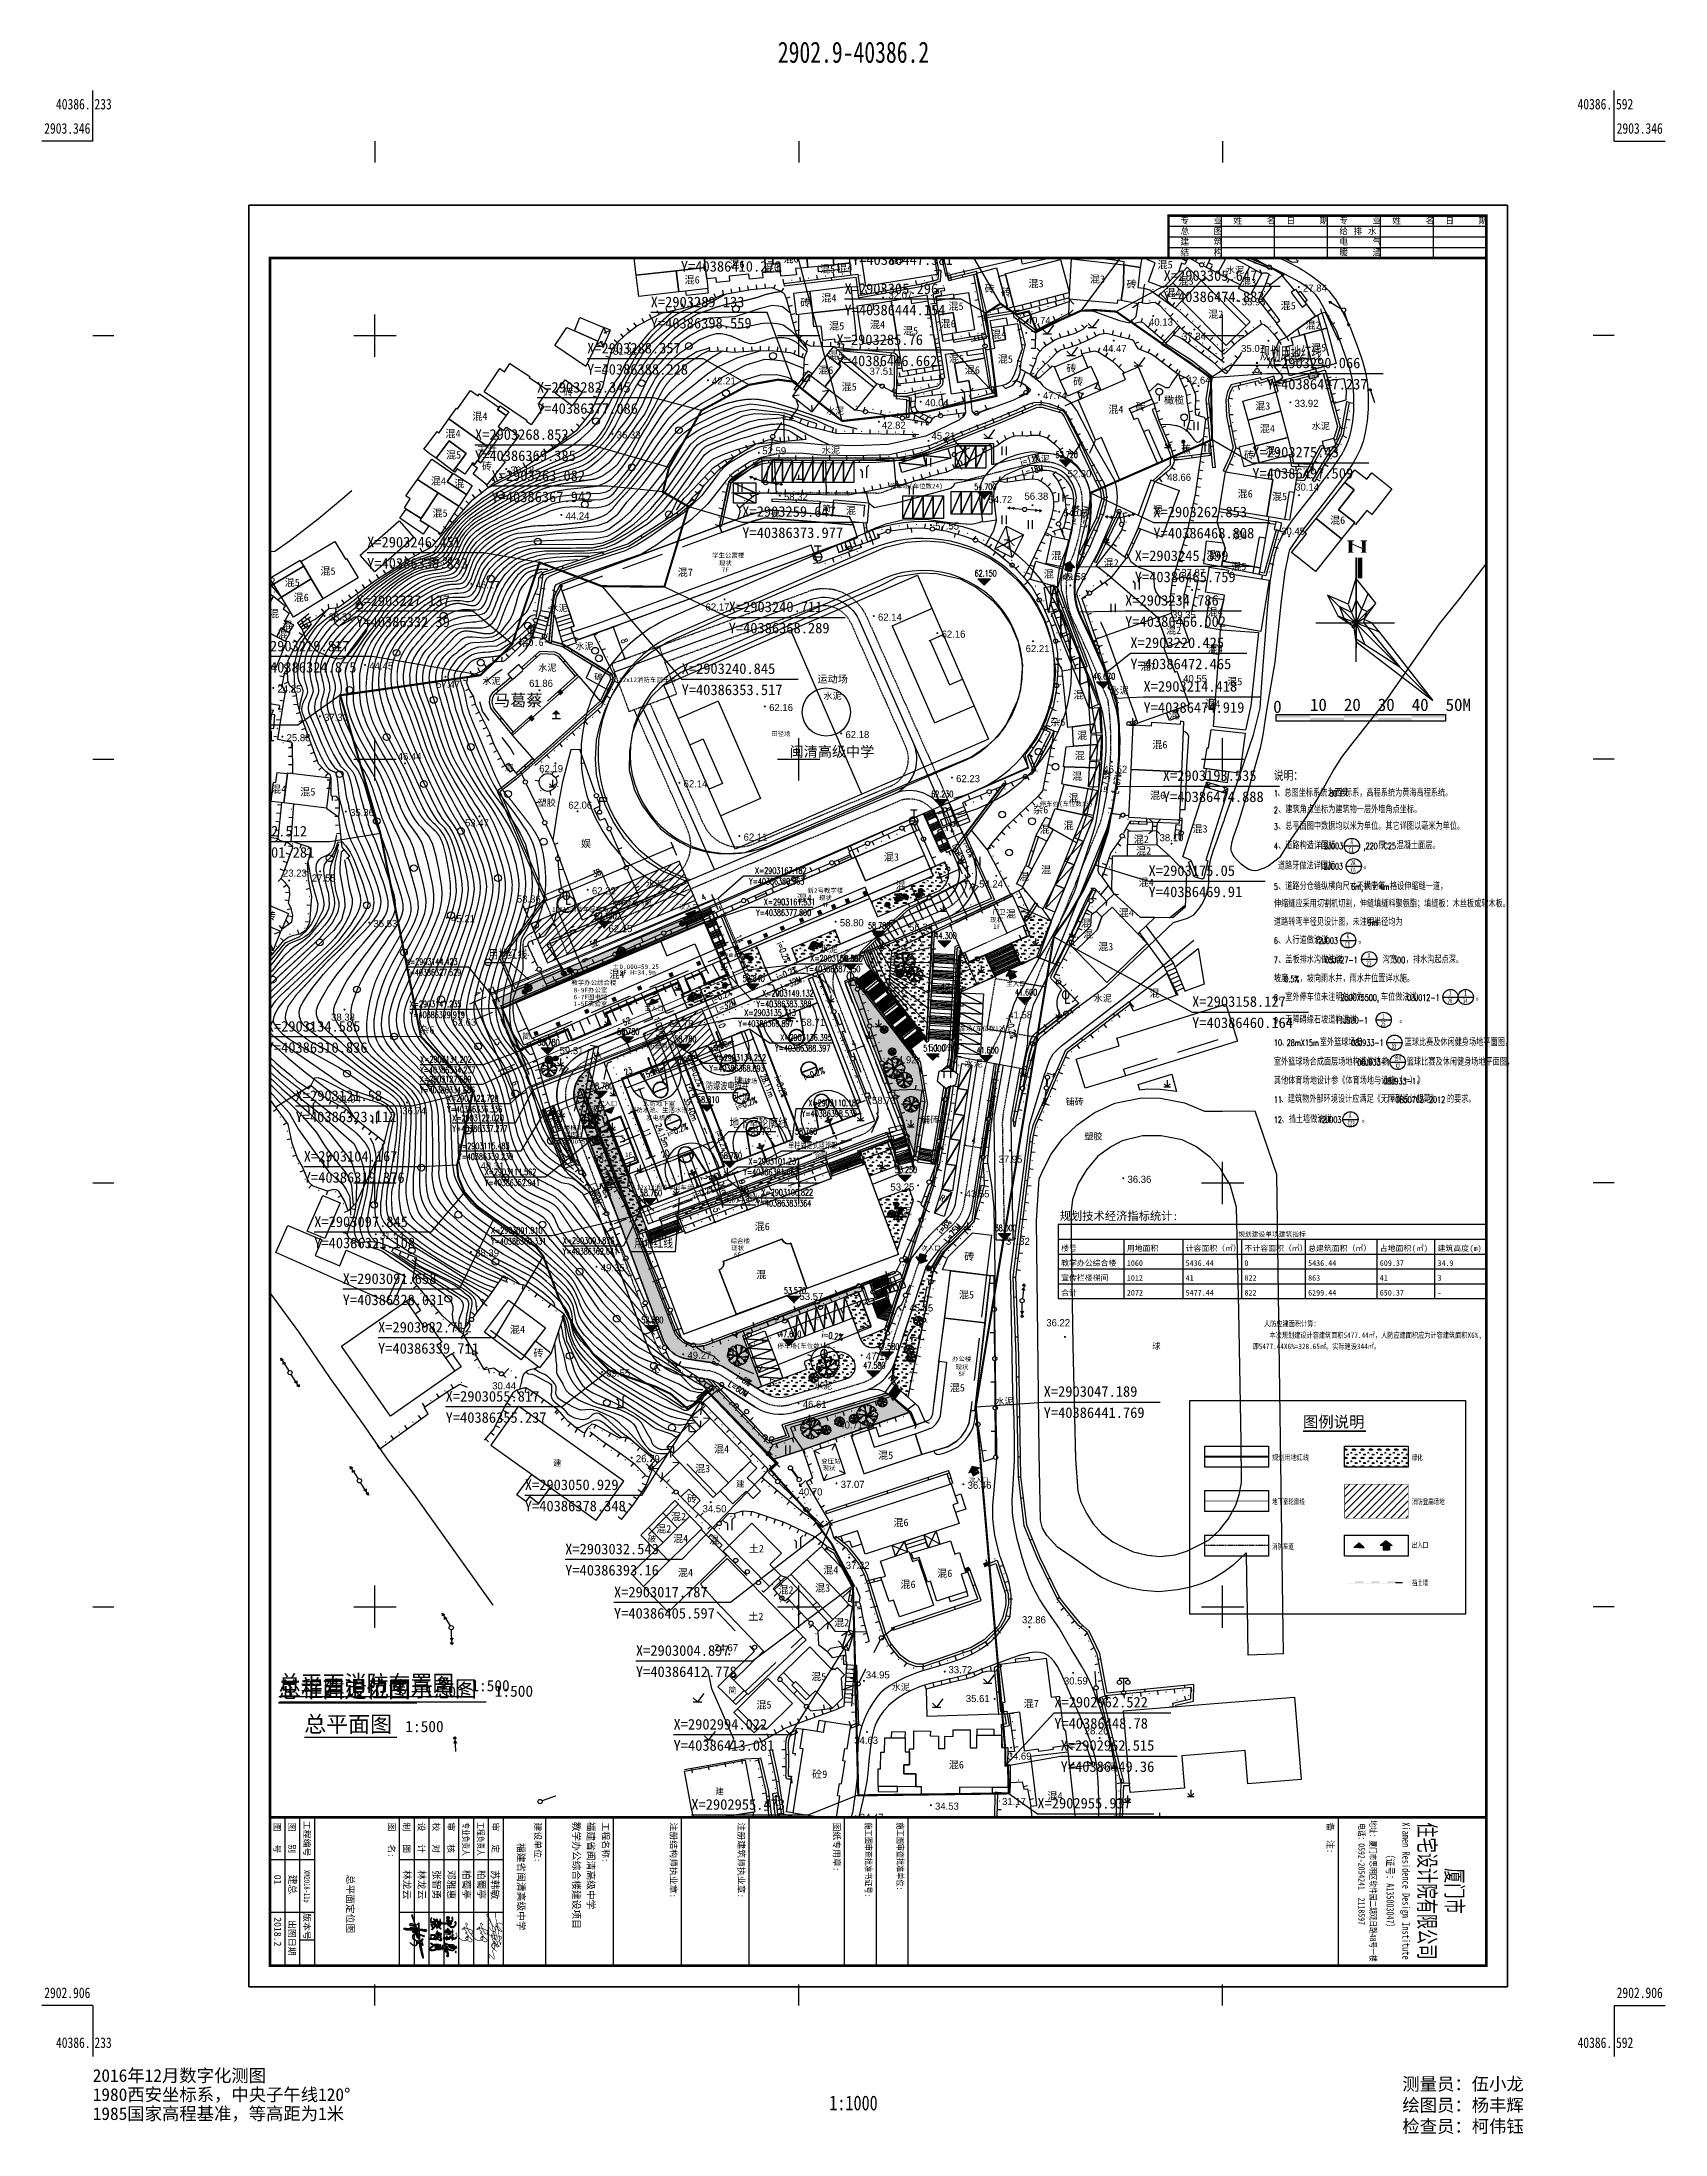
# Model space of a CAD drawing. Header units: metres. Extents: x 36500 to 80772748, y -35000 to 5806266.
# Drawn here: x 40386221.4 to 40386604.4, y 2902875.5 to 2903369.3 of the extents above; entities that cross this region are included whole.
import ezdxf
from ezdxf.enums import TextEntityAlignment as Align
from ezdxf.xclip import XClip

# ---------------------------------------------------------------- set-up
doc = ezdxf.new("R2010")
doc.units = ezdxf.units.M
doc.header["$LTSCALE"] = 10
doc.header["$XCLIPFRAME"] = 0
for name, pattern in [('2', [0]), ('213002', [0]), ('229', [1.5, 1, -0.5]), ('231', [3, 2, -1]), ('236', [1.5, 1, -0.5]), ('243432', [0]), ('251', [1.5, 1, -0.5]), ('399400', [0]), ('563', [1, 0.5, -0.5]), ('815', [0]), ('816', [0]), ('899400', [0]), ('999400', [0]), ('AcadSymbolName', [0]), ('CENTER2', [1.125, 0.75, -0.125, 0.125, -0.125]), ('CENTERX2', [4, 2.5, -0.5, 0.5, -0.5]), ('DASH', [0.35, 0.25, -0.1]), ('DASHED2', [0.375, 0.25, -0.125]), ('DOTE', [2.42, 2, -0.2, 0.02, -0.2]), ('X1', [1.5, 1, -0.5]), ('X6', [5, 4, -1])]:
    doc.linetypes.add(name, pattern=pattern)
for name, color, linetype in [('00标注', 3, 'Continuous'), ('20180307结构要求改动', 6, 'Continuous'), ('AXIS', 3, 'Continuous'), ('DIM_COOR', 3, 'Continuous'), ('DIM_ELEV', 3, 'Continuous'), ('DIM_LEAD', 3, 'Continuous'), ('DIM_SYMB', 3, 'Continuous'), ('DOTE', 1, 'DOTE'), ('dx', 252, 'Continuous'), ('JZD', 7, 'Continuous'), ('PUB_DIM', 3, 'Continuous'), ('PUB_TAB', 7, 'Continuous'), ('PUB_TEXT', 7, 'Continuous'), ('PUB_TITLE', 4, 'Continuous'), ('STAIR', 2, 'Continuous'), ('TK', 7, 'Continuous'), ('体育设施', 7, 'Continuous'), ('其它附属工程', 94, 'Continuous'), ('图框', 3, 'Continuous'), ('坐标', 7, 'Continuous'), ('总平面-场地', 40, 'Continuous'), ('总平面-定位', 3, 'Continuous'), ('总平面-建筑轮廓线', 4, 'Continuous'), ('总平面-消防登高面', 2, 'Continuous'), ('总平面-绿化', 3, 'Continuous'), ('总平面-踏步台阶', 50, 'Continuous'), ('总平面-车位', 8, 'Continuous'), ('总平面-道路', 2, 'Continuous'), ('总平面-道路中心线', 1, 'CENTERX2'), ('总平面定位', 7, 'Continuous'), ('批量导出图层', 1, 'Continuous'), ('文字标注', 7, 'Continuous'), ('用地红线', 7, 'Continuous')]:
    doc.layers.add(name, color=color, linetype=linetype)
doc.styles.add('_HZTXT', font='simhei.ttf', dxfattribs={"width": 0.7})
doc.styles.add('_TCH_DIM', font='SIMPLEX', dxfattribs={"bigfont": 'GBCBIG'})
doc.styles.add('_TCH_DIM_T3', font='SIMPLEX', dxfattribs={"width": 0.705882, "bigfont": 'GBCBIG'})
doc.styles.add('_TCH_WINDOW', font='SIMPLEX', dxfattribs={"bigfont": 'GBCBIG'})
doc.styles.add('DIM', font='', dxfattribs={"width": 0.8})
doc.styles.add('DMZD', font='')
doc.styles.add('GKST', font='')
doc.styles.add('GKXD', font='')
doc.styles.add('GXXD', font='')
doc.styles.add('HZ', font='')
doc.styles.add('HZTXT', font='TXT', dxfattribs={"bigfont": 'HZTXT'})
doc.styles.add('JMHT', font='simhei.ttf')
doc.styles.add('JMST', font='')
doc.styles.add('JMXD', font='')
doc.styles.add('JMZD', font='')
doc.styles.add('JTXD', font='')
doc.styles.get("Standard").update_dxf_attribs({"font": ''})
doc.styles.add('ZBZD', font='')
doc.styles.add('图框字型一', font='')
doc.styles.add('宋体', font='')
doc.styles.get('DIM').set_extended_font_data('SimSun')
doc.styles.get('DMZD').set_extended_font_data('方正中等线简体')
doc.styles.get('GKST').set_extended_font_data('宋体')
doc.styles.get('GKXD').set_extended_font_data('SimSun')
doc.styles.get('GXXD').set_extended_font_data('SimSun')
doc.styles.get('HZ').set_extended_font_data('SimSun')
doc.styles.get('JMST').set_extended_font_data('宋体')
doc.styles.get('JMXD').set_extended_font_data('SimSun')
doc.styles.get('JMZD').set_extended_font_data('SimSun')
doc.styles.get('JTXD').set_extended_font_data('SimSun')
doc.styles.get('Standard').set_extended_font_data('SimSun')
doc.styles.get('ZBZD').set_extended_font_data('SimSun')
doc.styles.get('图框字型一').set_extended_font_data('SimSun')
doc.styles.get('宋体').set_extended_font_data('SimSun')
doc.linetypes.add('120', pattern='A,0,[149,SSAAA.SHX,S=0.1,R=0,X=0,Y=0],-0.8', length=0.8)
doc.dimstyles.new('_TCH_ARCH_M_M&&1', dxfattribs={"dimtxt": 1.314346, "dimasz": 0.5, "dimexe": 1.25, "dimexo": 1.5, "dimgap": 0.5, "dimtad": 1, "dimzin": 0, "dimdsep": 46, "dimtxsty": '_TCH_DIM_T3', "dimblk": 'ARCHTICK', "dimcen": 0.09, "dimclrt": 7, "dimazin": 2, "dimtfac": 1, "dimtix": 1, "dimtmove": 2, "dimatfit": 3, "dimfxl": 0, "dimtolj": 1, "dimtzin": 0, "dimarcsym": 0})
doc.dimstyles.new('_TCH_ARCH_MM_M&&1', dxfattribs={"dimtxt": 1.4875, "dimasz": 0.5, "dimexe": 1.25, "dimexo": 1.5, "dimgap": 0.63125, "dimtad": 1, "dimdec": 0, "dimzin": 0, "dimdsep": 46, "dimtxsty": '_TCH_DIM_T3', "dimblk": 'ARCHTICK', "dimcen": 0.09, "dimclrt": 7, "dimazin": 2, "dimtfac": 1, "dimtdec": 0, "dimtix": 1, "dimtmove": 2, "dimatfit": 3, "dimfxl": 0, "dimtolj": 1, "dimtzin": 0, "dimarcsym": 0})
pattern_1 = [(0, (0.6, 0.04), (2, 2), [0.3, -0.06, 0.08, -0.06, 0.3, -1.2]), (0, (0.5, 0.1), (2, 2), [0.2, -0.15, 0.3, -0.15, 0.2, -1]), (0, (1.2, 0.9), (2, 2), [0.25, -0.1, 0.25, -1.4]), (0, (0.2, 1.3), (2, 2), [0.1, -0.2, 0.1, -1.6]), (90, (0.4, 1.3), (-2, 2), [0.18, -1.82]), (90, (1, 0.1), (-2, 2), [0.2, -1.8]), (90, (1.5, 0.9), (-2, 2), [0.2, -1.8]), (45, (1.26, 0.08), (2e-16, 2.00000000004), [0.2, -2.628427124]), (135, (0.74, 0.08), (-2.00000000004, 2e-16), [0.2, -2.628427124]), (63.43494882, (1.2, 0.09), (1.02e-10, 2), [0.2, -4.272135954]), (75.96375653, (1.1, 0.1), (7.24e-11, 1.9999999997004), [0.2, -8.046211252]), (75.96375653, (1.6, 0.9), (7.24e-11, 1.9999999997004), [0.16, -8.086211252]), (75.96375653, (0.44, 1.3), (7.24e-11, 1.9999999997004), [0.14, -8.106211252]), (104.03624347, (0.9, 0.1), (-7.24e-11, 1.9999999997004), [0.2, -8.046211252]), (104.03624347, (1.4, 0.9), (-7.24e-11, 1.9999999997004), [0.16, -8.086211252]), (104.03624347, (0.36, 1.3), (-7.24e-11, 1.9999999997004), [0.14, -8.106211252]), (116.5650512, (0.8, 0.09), (-8e-10, 2), [0.2, -4.2721335954])]
pattern_2 = [(0, (984.1042, 0.04), (2, 2), [0.3, -0.06, 0.08, -0.06, 0.3, -1.2]), (0, (984.0042, 0.1), (2, 2), [0.2, -0.15, 0.3, -0.15, 0.2, -1]), (0, (984.7042, 0.9), (2, 2), [0.25, -0.1, 0.25, -1.4]), (0, (983.7042, 1.3), (2, 2), [0.1, -0.2, 0.1, -1.6]), (90, (983.9042, 1.3), (-2, 2), [0.18, -1.82]), (90, (984.5042, 0.1), (-2, 2), [0.2, -1.8]), (90, (985.0042, 0.9), (-2, 2), [0.2, -1.8]), (45, (984.7642, 0.08), (2e-16, 2.00000000004), [0.2, -2.628427124]), (135, (984.2442, 0.08), (-2.00000000004, 2e-16), [0.2, -2.628427124]), (63.43494882, (984.7042, 0.09), (1.02e-10, 2), [0.2, -4.272135954]), (75.96375653, (984.60423, 0.1), (7.24e-11, 1.9999999997004), [0.2, -8.046211252]), (75.96375653, (985.10423, 0.9), (7.24e-11, 1.9999999997004), [0.16, -8.086211252]), (75.96375653, (983.94423, 1.3), (7.24e-11, 1.9999999997004), [0.14, -8.106211252]), (104.03624347, (984.40423, 0.1), (-7.24e-11, 1.9999999997004), [0.2, -8.046211252]), (104.03624347, (984.90423, 0.9), (-7.24e-11, 1.9999999997004), [0.16, -8.086211252]), (104.03624347, (983.86423, 1.3), (-7.24e-11, 1.9999999997004), [0.14, -8.106211252]), (116.5650512, (984.3042, 0.09), (-8e-10, 2), [0.2, -4.2721335954])]

msp = doc.modelspace()

# ---------------------------------------------------------------- texts
at = {"style": '_HZTXT', "width": 0.7}
msp.add_text('挡土墙', height=1.3143, dxfattribs=at).set_placement((40386544.655, 2903004.992))
at = {"layer": 'PUB_DIM', "color": 7, "linetype": 'Continuous', "style": '_TCH_DIM', "width": 0.705882}
for s, rotation, p in [('R7', 335.4863, (40386440.12, 2903169.375)), ('R7', 334.94703, (40386343.388, 2903126.471)), ('R7', 334.30781, (40386433.089, 2903095.979)), ('R7', 56.10902, (40386366.542, 2903054.573)), ('R7', 66.47193, (40386380.737, 2903056.633)), ('R7', 87.48563, (40386394.756, 2903051.915)), ('R11', 316.22281, (40386421.067, 2903053.916))]:
    msp.add_text(s, height=1.4875, rotation=rotation, dxfattribs=at).set_placement(p)
at = {"layer": 'PUB_TAB', "linetype": 'Continuous', "style": 'HZ'}
for s, height, p in [('规划建设单项建筑指标', 1.1392, (40386503.684, 2903087.331)), ('楼号', 1.3291, (40386461.9, 2903083.953)), ('教学办公综合楼', 1.3291, (40386461.9, 2903080.453)), ('用地面积', 1.3291, (40386477.409, 2903083.931)), ('1060', 1.3291, (40386477.409, 2903080.431)), ('5436.44', 1.3291, (40386491.281, 2903080.431)), ('计容面积（㎡）', 1.3291, (40386491.281, 2903083.931)), ('不计容面积（㎡）', 1.3291, (40386505.153, 2903083.931)), ('0', 1.329, (40386505.153, 2903080.431)), ('5436.44', 1.3291, (40386520.175, 2903080.431)), ('总建筑面积（㎡）', 1.3291, (40386520.175, 2903083.931)), ('609.37', 1.3291, (40386537.082, 2903080.431)), ('占地面积', 1.3291, (40386537.082, 2903083.931)), ('(', 1.329, (40386544.643, 2903083.931)), ('㎡', 1.329, (40386545.588, 2903083.931)), (')', 1.329, (40386547.478, 2903083.931)), ('34.9', 1.3291, (40386550.703, 2903080.431)), ('建筑高度', 1.3291, (40386550.703, 2903083.931)), ('(m)', 1.3291, (40386558.264, 2903083.931)), ('宣传栏楼梯间', 1.3291, (40386461.9, 2903076.96)), ('1012', 1.3291, (40386477.409, 2903076.931)), ('41', 1.3291, (40386491.281, 2903076.931)), ('822', 1.3291, (40386505.153, 2903076.931)), ('863', 1.3291, (40386520.175, 2903076.931)), ('41', 1.3291, (40386537.082, 2903076.931)), ('3', 1.329, (40386550.703, 2903076.931)), ('合计', 1.3291, (40386461.9, 2903073.431)), ('2072', 1.3291, (40386477.409, 2903073.431)), ('5477.44', 1.3291, (40386491.281, 2903073.431)), ('822', 1.3291, (40386505.153, 2903073.431)), ('6299.44', 1.3291, (40386520.175, 2903073.431)), ('650.37', 1.3291, (40386537.082, 2903073.431)), ('-', 1.329, (40386550.703, 2903073.431))]:
    msp.add_text(s, height=height, dxfattribs=at).set_placement(p)
at = {"layer": 'PUB_TEXT', "linetype": 'Continuous'}
for s, height, style, p in [('规划用地红线', 3.3759, '_TCH_DIM', (40386508.789, 2903294.037)), ('用地红线', 2.4113, '_TCH_DIM', (40386326.802, 2903152.733)), ('防爆波电缆井', 1.6879, '_TCH_DIM', (40386378.1, 2903121.91)), ('竖井', 1.6879, '_TCH_DIM', (40386351.201, 2903116.287)), ('地下室轮廓线', 2.4113, '_TCH_DIM', (40386383.653, 2903112.903)), ('单柱固定式篮球架', 1.4468, '_TCH_DIM', (40386397.48, 2903108.041)), ('余同', 1.4468, '_TCH_DIM', (40386403.854, 2903105.641)), ('竖井', 1.6879, '_TCH_DIM', (40386354.965, 2903099.467)), ('消防车取水口', 1.6879, '_TCH_DIM', (40386382.437, 2903095.387)), ('用地红线', 2.4113, '_TCH_DIM', (40386361.168, 2903084.532)), ('图例说明', 2.6582, '宋体', (40386518.969, 2903042.307))]:
    msp.add_text(s, height=height, dxfattribs=dict(at, style=style)).set_placement(p)
at = {"layer": 'PUB_TEXT', "linetype": 'Continuous', "style": '_TCH_DIM', "width": 0.705882}
for s, rotation, p in [('i=11%%%', 14.05919, (40386452.526, 2903269.377)), ('L=18M', 14.05919, (40386452.876, 2903266.848)), ('i=11%%%', 81.19429, (40386465.428, 2903255.312)), ('L=55M', 81.19429, (40386467.879, 2903254.553)), ('i=7.5%%%', 80.8844, (40386472.861, 2903192.064)), ('L=67M', 80.8844, (40386475.378, 2903191.736)), ('L=45M', 294.25206, (40386436.17, 2903179.676)), ('i=8%%%', 294.25206, (40386438.761, 2903180.103)), ('i=0.2%%%', 292.50612, (40386394.771, 2903156.549)), ('i=0.2%%%', 22.86132, (40386395.098, 2903147.796)), ('i=0.2%%%', 22.43369, (40386379.701, 2903142.5)), ('L=32M', 22.86132, (40386396.152, 2903145.487)), ('L=32M', 22.43369, (40386380.738, 2903140.184)), ('i=0.2%%%', 282.53984, (40386448.873, 2903138.976)), ('i=0.2%%%', 292.13715, (40386374.266, 2903127.38)), ('i=0.2%%%', 21.02179, (40386401.475, 2903124.17)), ('i=0.2%%%', 290.16655, (40386394.184, 2903124.927)), ('i=0.2%%%', 20.92938, (40386385.493, 2903117.144)), ('i=0.2%%%', 21.02179, (40386369.248, 2903110.949)), ('i=0.2%%%', 290.16655, (40386380.263, 2903112.122)), ('L=80M', 289.67281, (40386350.466, 2903099.601)), ('i=8%%%', 289.67281, (40386353.083, 2903099.819)), ('i=0.2%%%', 21.02179, (40386375.39, 2903096.197)), ('i=8%%%', 50.30573, (40386433.746, 2903087.88)), ('L=75M', 50.30573, (40386435.267, 2903085.74)), ('i=0.2%%%', 351.79878, (40386405.31, 2903063.55)), ('L=60M', 327.9403, (40386383.189, 2903052.121)), ('i=8%%%', 327.9403, (40386385.108, 2903053.913))]:
    msp.add_text(s, height=1.4875, rotation=rotation, dxfattribs=at).set_placement(p)
for s, p in [('52.720', (40386460.62, 2903271.169)), ('54.700', (40386441.4, 2903263.546)), ('62.150', (40386441.485, 2903243.136)), ('46.670', (40386469.421, 2903218.829)), ('62.230', (40386431.248, 2903191.03)), ('Y=40386380.963', (40386388.275, 2903170.439)), ('X=2903167.182', (40386389.675, 2903172.977)), ('X=2903161.531', (40386391.758, 2903165.582)), ('62.150', (40386351.836, 2903162.292)), ('Y=40386377.800', (40386389.908, 2903163.045)), ('58.780', (40386416.34, 2903159.981)), ('44.300', (40386432.044, 2903157.644)), ('Y=40386327.529', (40386307.326, 2903148.935)), ('X=2903144.423', (40386307.326, 2903151.472)), ('Y=40386387.950', (40386401.527, 2903149.734)), ('X=2903150.307', (40386402.727, 2903152.272)), ('58.880', (40386409.852, 2903152.234)), ('58.840', (40386386.747, 2903147.489)), ('X=2903149.132', (40386391.369, 2903144.009)), ('41.600', (40386451.021, 2903144.274)), ('Y=40386329.979', (40386308.206, 2903138.935)), ('X=2903141.235', (40386308.206, 2903141.472)), ('X=2903135.713', (40386387.156, 2903139.424)), ('Y=40386383.388', (40386389.969, 2903141.471)), ('58.780', (40386357.154, 2903134.996)), ('Y=40386369.897', (40386385.756, 2903136.887)), ('58.780', (40386338.356, 2903132.431)), ('58.780', (40386370.637, 2903133.27)), ('Y=40386388.397', (40386394.431, 2903131.053)), ('X=2903136.395', (40386395.631, 2903133.591)), ('51.000', (40386429.378, 2903131.031)), ('41.600', (40386441.955, 2903130.597)), ('Y=40386334.237', (40386310.674, 2903125.908)), ('X=2903131.202', (40386310.674, 2903128.445)), ('Y=40386368.893', (40386378.914, 2903126.292)), ('X=2903134.252', (40386380.114, 2903128.829)), ('Y=40386334.686', (40386310.603, 2903121.221)), ('X=2903127.589', (40386310.603, 2903123.759)), ('X=2903122.728', (40386317, 2903119.214)), ('58.780', (40386350.967, 2903122.176)), ('Y=40386336.336', (40386317, 2903116.677)), ('X=2903122.020', (40386318.248, 2903114.615)), ('58.810', (40386376.007, 2903118.952)), ('Y=40386398.539', (40386400.722, 2903115.597)), ('X=2903110.182', (40386402.272, 2903118.134)), ('Y=40386337.277', (40386318.248, 2903112.078)), ('58.760', (40386399.122, 2903111.478)), ('Y=40386339.230', (40386319.584, 2903105.468)), ('X=2903115.483', (40386319.584, 2903108.005)), ('58.780', (40386381.375, 2903105.679)), ('X=2903101.237', (40386388.153, 2903104.372)), ('X=2903111.562', (40386325.9, 2903101.861)), ('Y=40386381.667', (40386386.953, 2903101.834)), ('53.250', (40386422.689, 2903102.356)), ('Y=40386352.941', (40386325.9, 2903099.324)), ('58.760', (40386362.512, 2903096.871)), ('Y=40386383.364', (40386389.955, 2903094.479)), ('X=2903100.822', (40386391.205, 2903097.017)), ('Y=40386360.331', (40386327.387, 2903085.509)), ('X=2903091.910', (40386327.387, 2903088.047)), ('X=2903093.876', (40386344.32, 2903085.647)), ('38.000', (40386446.205, 2903088.604)), ('Y=40386362.641', (40386344.32, 2903083.109)), ('53.570', (40386396.489, 2903073.826)), ('52.380', (40386362.838, 2903066.893)), ('47.600', (40386395.36, 2903063.63)), ('47.580', (40386418.481, 2903060.649)), ('47.580', (40386415.217, 2903056.185))]:
    msp.add_text(s, height=1.4875, dxfattribs=at).set_placement(p)
at = {"layer": 'PUB_TEXT'}
for s, height, p in [('连廊', 0.7975, (40386382.335, 2903153.309, 61.098)), ('4F', 0.7975, (40386384.604, 2903153.309, 61.098)), ('总平面定位图', 3.7975, (40386277.233, 2902978.557)), ('1:500', 2.6582, (40386311.9, 2902978.557))]:
    msp.add_text(s, height=height, dxfattribs=at).set_placement(p)
at = {"layer": 'PUB_TEXT', "style": '_HZTXT', "width": 0.7}
for s, p in [('地下室轮廓线', (40386511.655, 2903024.137)), ('出入口', (40386544.655, 2903013.909))]:
    msp.add_text(s, height=1.3143, dxfattribs=at).set_placement(p)
at = {"layer": 'PUB_TEXT', "linetype": 'Continuous'}
for s, height, p in [('总平面消防布置图', 3.7975, (40386277.284, 2902980.041)), ('工程建设范围示意图', 3.7975, (40386277.404, 2902978.742)), ('1:500', 2.6582, (40386322.752, 2902980.041)), ('1:500', 2.6582, (40386328.273, 2902978.742)), ('总平面图', 3.7975, (40386283.308, 2902970.398)), ('1:500', 2.6582, (40386307.173, 2902970.398))]:
    msp.add_text(s, height=height, dxfattribs=at).set_placement(p)
at = {"layer": 'TK', "linetype": 'Continuous', "style": 'ZBZD', "width": 0.75}
msp.add_text('2902.9-40386.2', height=5, dxfattribs=at).set_placement((40386412.912, 2903362.864), align=Align.BOTTOM_CENTER)
at = {"layer": 'TK', "linetype": 'Continuous', "style": 'HZ', "width": 0.8}
for p in [(40386232.912, 2903354.614), (40386591.912, 2903354.614), (40386232.912, 2902897.114), (40386591.912, 2902897.114)]:
    msp.add_text('40386.', height=2.5, dxfattribs=at).set_placement(p, align=Align.MIDDLE_RIGHT)
for s, p in [('233', (40386233.812, 2903354.614)), ('592', (40386592.812, 2903354.614)), ('233', (40386233.812, 2902897.114)), ('592', (40386592.812, 2902897.114))]:
    msp.add_text(s, height=2.5, dxfattribs=at).set_placement(p, align=Align.MIDDLE_LEFT)
at = {"layer": 'TK', "linetype": 'Continuous', "width": 0.8}
for s, height, style, p in [('2903.346', 2.5, 'HZ', (40386227.412, 2903348.864)), ('2903.346', 2.5, 'HZ', (40386598.412, 2903348.864)), ('2902.906', 2.5, 'HZ', (40386227.412, 2902908.864)), ('2902.906', 2.5, 'HZ', (40386598.412, 2902908.864)), ('1:1000', 3.5, 'ZBZD', (40386412.912, 2902882.864))]:
    msp.add_text(s, height=height, dxfattribs=dict(at, style=style)).set_placement(p, align=Align.MIDDLE)
at = {"layer": 'TK', "linetype": 'Continuous', "style": 'HZ'}
for s, p in [('2016年12月数字化测图', (40386233.412, 2902889.364)), ('测量员：伍小龙', (40386542.412, 2902887.364)), ('1980西安坐标系，中央子午线120°', (40386233.412, 2902884.864)), ('绘图员：杨丰辉', (40386542.412, 2902882.364)), ('1985国家高程基准，等高距为1米', (40386233.412, 2902880.364)), ('检查员：柯伟钰', (40386542.412, 2902877.364))]:
    msp.add_text(s, height=3, dxfattribs=at).set_placement(p, align=Align.MIDDLE_LEFT)
at = {"layer": '图框', "style": '图框字型一'}
for s, height, p in [('制   图', 1.5, (40386306.69, 2902949.09)), ('设   计', 1.5, (40386310.19, 2902949.09)), ('校   对', 1.5, (40386313.69, 2902949.09)), ('审   核', 1.5, (40386317.19, 2902949.09)), ('审   定', 1.5, (40386327.69, 2902949.09)), ('教学办公综合楼建设项目 ', 1.68776, (40386346.705, 2902949.273)), ('福建省闽清高级中学', 1.6878, (40386350.109, 2902949.273)), ('福建省闽清高级中学', 1.6878, (40386333.647, 2902944.26)), ('01', 1.6878, (40386276.227, 2902936.741)), ('建总', 1.6878, (40386279.727, 2902936.741)), ('总平面定位图', 1.6878, (40386293.34, 2902936.741)), ('林龙云', 1.6878, (40386306.713, 2902937.832)), ('林龙云', 1.6878, (40386310.213, 2902937.832)), ('张智勇', 1.6878, (40386313.713, 2902937.832)), ('邓雅惠', 1.6878, (40386317.149, 2902937.832)), ('柏蜀亭', 1.6878, (40386320.761, 2902937.885)), ('柏蜀亭', 1.6878, (40386324.261, 2902937.885)), ('苏韩敏', 1.6878, (40386327.483, 2902937.832)), ('2018.2', 1.6878, (40386276.227, 2902926.716))]:
    msp.add_text(s, height=height, rotation=270, dxfattribs=at).set_placement(p)
for s, height, width, p in [('专业负责人', 1.5, 0.75, (40386320.69, 2902949.09)), ('工程负责人', 1.5, 0.75, (40386324.19, 2902949.09)), ('XM2018-11p', 1.35, 0.7, (40386283.298, 2902937.858))]:
    msp.add_text(s, height=height, rotation=270, dxfattribs=dict(at, width=width)).set_placement(p)
at = {"layer": '总平面-消防登高面', "linetype": 'Continuous', "style": '宋体'}
for s, p in [('12x12消防车回车场', (40386364.27, 2903218.805)), ('15X15消防车回车场', (40386348.439, 2903164.632)), ('消防登高场地', (40386360.594, 2903166.172)), ('消防登高场地', (40386367.517, 2903132.475)), ('12x12消防车回车场', (40386368.414, 2903098.999, 61.098))]:
    msp.add_text(s, height=1.0838, dxfattribs=at).set_placement(p, align=Align.MIDDLE)
at = {"layer": '总平面-消防登高面', "linetype": 'Continuous', "style": '_HZTXT', "width": 0.7}
msp.add_text('消防登高场地', height=1.3143, dxfattribs=at).set_placement((40386544.655, 2903024.124))
at = {"layer": '总平面-绿化', "style": '_HZTXT', "width": 0.7}
msp.add_text('绿化', height=1.3143, dxfattribs=at).set_placement((40386544.655, 2903034.559))
at = {"layer": '总平面-道路中心线', "color": 0, "ltscale": 0.001, "style": '_HZTXT', "width": 0.7}
msp.add_text('消防车道', height=1.3143, dxfattribs=at).set_placement((40386511.655, 2903013.574))
at = {"layer": '文字标注', "linetype": 'Continuous', "style": '宋体'}
for s, height, p in [('停车场(车位数24)', 1.0838, (40386427.731, 2903264.435)), ('学生公寓楼', 1.0838, (40386383.338, 2903248.166)), ('现状', 1.0838, (40386382.662, 2903246.348)), ('7F', 1.0838, (40386382.662, 2903244.711)), ('次入口', 1.0838, (40386464.051, 2903242.854)), ('田径场', 1.0838, (40386395.783, 2903206.059)), ('停车位(车位数13)', 1.0838, (40386463.105, 2903189.442)), ('次入口', 1.0838, (40386374.065, 2903165.202)), ('新2号教学楼', 1.0838, (40386406.273, 2903169.061)), ('现状', 1.0838, (40386406.273, 2903167.312)), ('4F', 1.0838, (40386406.273, 2903165.675)), ('现状', 1.0838, (40386446.72, 2903162.157)), ('门卫', 1.0838, (40386447.221, 2903163.985)), ('1F', 1.0838, (40386446.72, 2903160.52)), ('%%P0.000=59.25', 1.0838, (40386361.501, 2903151.1)), ('教学办公综合楼', 1.0838, (40386351.655, 2903147.321)), ('8-9F办公室', 1.0838, (40386350.869, 2903145.57)), ('9F H=34.9m', 1.0838, (40386361.965, 2903149.696)), ('主入口', 1.0838, (40386451.232, 2903147.029)), ('6-7F图书馆', 1.0838, (40386350.855, 2903143.929)), ('1-5F实验室', 1.0838, (40386350.84, 2903142.341)), ('主入口', 1.0838, (40386365.877, 2903141.274, 0)), ('停车场(车位数12)', 1.0838, (40386442.635, 2903136.386)), ('篮球场', 1.0838, (40386387.936, 2903124.082)), ('主入口', 1.0838, (40386342.038, 2903115.056, 0)), ('次入口', 1.0838, (40386354.903, 2903118.815, 0)), ('消防水池、生活水池', 1.0838, (40386366.993, 2903117.252)), ('人防地下室', 1.0838, (40386367.018, 2903118.785)), ('发电机房', 1.0838, (40386366.993, 2903115.411)), ('楼梯间', 1.0838, (40386346.829, 2903113.013)), ('宣传栏', 1.0838, (40386346.804, 2903111.479)), ('%%P0.000=59.23', 1.0838, (40386347.517, 2903109.843)), ('1F', 1.0838, (40386359.844, 2903106.676)), ('规划技术经济指标统计:', 1.95084, (40386475.534, 2903092.284)), ('综合楼', 1.0838, (40386386.214, 2903086.378)), ('现状', 1.0838, (40386385.559, 2903084.692)), ('6F', 1.0838, (40386385.559, 2903083.055)), ('次入口', 1.0838, (40386431.195, 2903084.659)), ('停车场(车位数11)', 1.0838, (40386401.213, 2903061.536)), ('办公楼', 1.0838, (40386438.436, 2903058.544, -3.98)), ('现状', 1.0838, (40386438.516, 2903056.578)), ('5F', 1.0838, (40386438.516, 2903054.941)), ('变压站', 1.0838, (40386407.594, 2903034.355)), ('现状', 1.0838, (40386407.147, 2903032.737)), ('次入口', 1.0838, (40386442.456, 2903029.926))]:
    msp.add_text(s, height=height, dxfattribs=at).set_placement(p, align=Align.MIDDLE)
at = {"layer": '文字标注', "linetype": 'X6', "style": '宋体', "width": 0.8}
for s, height, p in [('人防应建面积计算：', 1.3006, (40386516.312, 2903066.835)), ('即5477.44X6%%%=328.65㎡。实际建设344㎡。', 1.30056, (40386522.109, 2903061.501)), ('本次规划建设计容建筑面积5477.44㎡，人防应建面积应为计容建筑面积X6%%%,', 1.30056, (40386536.118, 2903064.059))]:
    msp.add_text(s, height=height, dxfattribs=at).set_placement(p, align=Align.MIDDLE)
msp.add_text('规划用地红线', height=1.3006, dxfattribs=at).set_placement((40386511.655, 2903034.574))

# ---------------------------------------------------------------- blocks, each defined once
blk = doc.blocks.new('A$C5779447E')
h = blk.add_hatch(color=256)
h.dxf.hatch_style = 1
h.paths.add_polyline_path([(0, 274), (0, -274), (-610, -274)])
h.paths.add_polyline_path([(0, 274), (0, -274), (610, -274)])
for points in [[(0, 274), (0, -274), (-610, -274), (0, 274)], [(0, 274), (0, -274), (610, -274), (0, 274)]]:
    blk.add_lwpolyline(points)
blk = doc.blocks.new('A$C535D7512')
at = {"linetype": 'Continuous'}
h = blk.add_hatch(dxfattribs=at)
h.set_pattern_fill('PLAST', color=256, scale=0.1, style=0)
h.set_pattern_definition([(0, (-514901.56675, -2728212.42082), (0, 0.3175), []), (0, (-514901.56675, -2728212.38113), (0, 0.3175), []), (0, (-514901.56675, -2728212.34144), (0, 0.3175), [])])
h.paths.add_polyline_path([(0.66, 0), (2.16, 0), (2.16, 1.04), (2.83, 1.04), (1.41, 2.1), (0, 1.04), (0.66, 1.04)])
at = {"linetype": 'Continuous', "flags": 128}
for points in [[(1.41, 2.1), (0, 1.04)], [(0.66, 1.04), (0, 1.04)], [(0.66, 1.04), (0.66, 0)], [(0.66, 0), (2.16, 0)], [(1.41, 2.1), (2.83, 1.04), (2.16, 1.04)], [(2.16, 1.04), (2.16, 0)]]:
    blk.add_lwpolyline(points, dxfattribs=at)
blk = doc.blocks.new('A$C42993D74')
at = {"layer": '体育设施', "color": 155}
for p, q in [((0, 0), (14.18, 5.48)), ((0.13, -0.06), (14.12, 5.36)), ((14.12, 5.36), (24.19, -20.67)), ((14.18, 5.48), (24.32, -20.73)), ((10.14, -26.21), (0, 0)), ((2, -1.42), (1.3, 0.39)), ((7.69, -3.79), (4.24, 1.51)), ((7.34, -3.1), (4.33, 1.57)), ((10.83, -1.75), (9.92, 3.73)), ((11.04, -2.5), (10.02, 3.75)), ((13.65, 3.09), (12.95, 4.9)), ((10.2, -26.08), (0.13, -0.06)), ((7.43, -2.24), (7.53, -2.27)), ((7.45, -2.19), (7.54, -2.22)), ((10.82, -2.06), (7.56, -3.33)), ((10.86, -2.16), (7.6, -3.42)), ((7.84, -1.5), (7.92, -1.57)), ((7.88, -1.46), (7.95, -1.53)), ((8.53, -1.03), (8.56, -1.12)), ((8.57, -1.01), (8.61, -1.1)), ((9.39, -0.91), (9.38, -1)), ((9.44, -0.91), (9.42, -1.01)), ((10.19, -1.18), (10.14, -1.26)), ((10.23, -1.2), (10.18, -1.29)), ((10.46, -10.97), (13.82, -9.67)), ((10.5, -11.06), (13.85, -9.76)), ((13.27, -18.23), (14.3, -24.48)), ((16.72, -17.31), (13.46, -18.57)), ((16.76, -17.4), (13.49, -18.66)), ((13.49, -18.97), (14.4, -24.46)), ((14.13, -19.55), (14.18, -19.47)), ((14.13, -19.55), (14.18, -19.47)), ((14.17, -19.58), (14.23, -19.5)), ((14.93, -19.82), (14.94, -19.72)), ((14.98, -19.83), (14.99, -19.73)), ((15.75, -19.71), (15.72, -19.62)), ((15.8, -19.69), (15.76, -19.6)), ((16.48, -19.22), (16.4, -19.16)), ((16.51, -19.19), (16.43, -19.12)), ((16.63, -16.93), (20.08, -22.24)), ((16.89, -18.48), (16.79, -18.46)), ((16.9, -18.43), (16.8, -18.41)), ((16.97, -17.62), (19.99, -22.29)), ((22.32, -19.31), (23.02, -21.12)), ((24.32, -20.73), (10.14, -26.21)), ((24.19, -20.67), (10.2, -26.08)), ((10.66, -23.82), (11.36, -25.63))]:
    blk.add_line(p, q, dxfattribs=at)
for centre, major_axis, ratio, start_param, end_param in [((7.83, 0.84), (5.83, 2.26), 0.996667, 3.141593, 6.283185), ((9.21, -2.74), (1.73, 0.67), 0.996667, 2.494984, 2.963071), ((9.21, -2.74), (1.63, 0.63), 0.996667, 2.495389, 3.113811), ((9.21, -2.74), (1.73, 0.67), 0.996667, 2.03341, 2.467956), ((9.21, -2.74), (1.63, 0.63), 0.996667, 2.032656, 2.466817), ((9.21, -2.74), (1.63, 0.63), 0.996667, 3.169383, 6.255413), ((9.21, -2.74), (1.72, 0.67), 0.996667, 3.461537, 6.107778), ((9.21, -2.74), (1.73, 0.67), 0.996668, 1.581798, 2.00638), ((9.21, -2.74), (1.63, 0.63), 0.996667, 1.582273, 2.003907), ((9.21, -2.74), (1.73, 0.67), 0.996667, 1.106704, 1.554769), ((9.21, -2.74), (1.63, 0.63), 0.996667, 1.10579, 1.553788), ((9.21, -2.74), (1.63, 0.63), 0.996667, 0.642771, 1.079453), ((9.21, -2.74), (1.73, 0.67), 0.996667, 0.642614, 1.079676), ((9.21, -2.74), (1.63, 0.63), 0.996667, 0.02778, 0.613712), ((9.21, -2.74), (1.73, 0.67), 0.996668, 0.178521, 0.615582), ((12.16, -10.36), (1.77, 0.69), 0.996667, 4.712389, 10.995574), ((12.16, -10.36), (1.68, 0.65), 0.996667, -1.570796, 4.712389), ((16.49, -21.56), (5.83, 2.26), 0.996667, 0, 3.141593), ((15.11, -17.99), (1.63, 0.63), 0.996667, 0.027791, 3.113821), ((15.11, -17.98), (1.72, 0.67), 0.996667, 0.175409, 2.82165), ((15.11, -17.99), (1.63, 0.63), 0.996667, 3.169373, 3.787795), ((15.11, -17.99), (1.73, 0.67), 0.996667, 3.320107, 3.788194), ((15.11, -17.99), (1.73, 0.67), 0.996667, 3.815231, 4.249777), ((15.11, -17.99), (1.63, 0.63), 0.996667, 3.816366, 4.250527), ((15.11, -17.99), (1.73, 0.67), 0.996667, 4.276806, 4.701388), ((15.11, -17.99), (1.63, 0.63), 0.996667, 4.279277, 4.700911), ((15.11, -17.99), (1.63, 0.63), 0.996667, -1.553789, -1.10579), ((15.11, -17.99), (1.73, 0.67), 0.996667, -1.554768, -1.106703), ((15.11, -17.99), (1.63, 0.63), 0.996667, -1.079455, -0.642773), ((15.11, -17.99), (1.73, 0.67), 0.996667, -1.079674, -0.642612), ((15.11, -17.99), (1.63, 0.63), 0.996667, -0.613712, -0.02778), ((15.11, -17.99), (1.73, 0.67), 0.996667, -0.615581, -0.178519)]:
    blk.add_ellipse(centre, major_axis=major_axis, ratio=ratio, start_param=start_param, end_param=end_param, dxfattribs=at)
blk = doc.blocks.new('A$C79C21881')
for points, const_width in [([(0.97, 3.55), (0, 3.55)], 0.28), ([(0.97, 0.11), (0.19, 0.11)], 0.224), ([(0.97, 3.55), (0.97, 0.11)], 1.12), ([(0.97, 3.55), (1.94, 3.55)], 0.28), ([(0.97, 0.11), (1.75, 0.11)], 0.224), ([(4.93, 1.04), (1.03, 2.76)], 0.28), ([(4.88, 3.55), (3.9, 3.55)], 0.28), ([(4.87, 0.11), (4.09, 0.11)], 0.224), ([(4.88, 3.55), (4.88, 0.11)], 1.12), ([(4.88, 3.55), (5.85, 3.55)], 0.28), ([(4.87, 0.11), (5.65, 0.11)], 0.224)]:
    blk.add_lwpolyline(points, dxfattribs=dict(const_width=const_width))
blk = doc.blocks.new('A$C28FB6592')
at = {"linetype": 'Continuous'}
for p, q in [((0, 0), (-1.83, -6.13)), ((4.73, -5.87), (0.03, 0.03)), ((0.05, 4.74), (0.05, -16.45)), ((-6.67, -3.93), (-4.28, -8.84)), ((-1.83, -6.13), (-6.67, -3.93)), ((-6.62, -3.94), (18.16, -28.73)), ((2.91, -3.48), (-0.5, -11.79)), ((-4.28, -8.84), (-0.9, -11.11)), ((-4.24, -8.87), (5.59, -12.65)), ((-1.8, -6.17), (2.15, -15.61)), ((4.73, -5.91), (-0.95, -11.48)), ((-0.9, -11.12), (2.33, -9.18)), ((1.98, -10.51), (2.04, -9.58)), ((2.04, -9.58), (4.73, -5.87)), ((-3.53, -10.57), (4.64, -10.44)), ((-0.9, -11.11), (-0.95, -11.48)), ((-0.95, -11.48), (-0.49, -11.79)), ((-0.49, -11.79), (0.06, -14.28)), ((0.06, -14.28), (10.43, -20.97)), ((10.43, -20.97), (1.98, -10.51))]:
    blk.add_line(p, q, dxfattribs=at)
for p, q in [((-18.83, -32.1), (21.17, -32.1)), ((-18.83, -32.9), (-18.83, -32.1)), ((-18.83, -33.7), (-18.83, -32.9)), ((21.17, -33.7), (-18.83, -33.7)), ((21.17, -32.1), (21.17, -33.7))]:
    blk.add_line(p, q)
at = {"const_width": 1.08}
blk.add_lwpolyline([(0.98, 0.04), (0.98, 4.88)], dxfattribs=at)
at = {"linetype": 'Continuous', "flags": 128}
for points in [[(0.05, -19.68), (0.05, 4.9)], [(-9.41, -10.51), (9.15, -10.51)]]:
    blk.add_lwpolyline(points, dxfattribs=at)
blk.add_lwpolyline([(18.14, -28.73), (5.72, -12.89), (3.79, -10.47), (1.99, -9.69), (2.68, -7.84), (1.41, -7.25), (0.04, -5.09), (-1.01, -8.06), (-3.87, -6.67), (-2.84, -9.41), (-0.89, -11.11), (-0.46, -11.68), (0, -14.88), (18.09, -28.71)], close=True, dxfattribs=at)
for points in [[(-18.83, -32.9), (-18.83, -32.1), (-10.83, -32.9), (-10.83, -32.1)], [(-10.83, -33.7), (-10.83, -32.9), (-2.83, -33.7), (-2.83, -32.9)], [(-2.83, -32.9), (-2.83, -32.1), (5.17, -32.9), (5.17, -32.1)], [(5.17, -33.7), (5.17, -32.9), (13.17, -33.7), (13.17, -32.9)], [(13.17, -32.9), (13.17, -32.1), (21.17, -32.9), (21.17, -32.1)]]:
    blk.add_solid(points)
at = {"linetype": 'Continuous', "xscale": 0.8, "yscale": 0.8, "zscale": 0.8}
blk.add_blockref('A$C79C21881', (-2.02, 6.04), dxfattribs=at)
at = {"style": 'DIM', "flags": 9}
for tag in ['YSIZE', 'XSIZE']:
    blk.add_attdef(tag, (-18.83, -33.7), '', height=0.004, dxfattribs=at)
at = {"layer": '文字标注', "linetype": 'Continuous', "style": '宋体'}
for s, p in [('0', (-19.51, -31.76)), ('10', (-10.83, -31.3)), ('20', (-2.83, -31.3)), ('30', (5.17, -31.3)), ('40', (13.17, -31.3)), ('50M', (21.17, -31.3))]:
    blk.add_text(s, height=2.94, dxfattribs=at).set_placement(p)
blk = doc.blocks.new('图框A1')
at = {"layer": '图框'}
for p, q in [((1000, 43400), (1000, 58400)), ((1500, 43400), (1500, 58400)), ((2000, 43400), (2000, 58400)), ((2500, 55900), (500, 55900)), ((2500, 53400), (500, 53400)), ((76100, 51400), (83100, 51400)), ((2500, 50900), (500, 50900)), ((2500, 48400), (500, 48400)), ((2500, 45900), (500, 45900)), ((76100, 31100), (83100, 31100)), ((76100, 29600), (83100, 29600)), ((76100, 28100), (83100, 28100)), ((76100, 23600), (83100, 23600)), ((76100, 20400), (83100, 20400)), ((76100, 17200), (83100, 17200)), ((76100, 14000), (83100, 14000)), ((76100, 12000), (83100, 12000)), ((78100, 12000), (78100, 7100)), ((80600, 12000), (80600, 7100)), ((76100, 11300), (83100, 11300)), ((76100, 10600), (83100, 10600)), ((76100, 9900), (83100, 9900)), ((76100, 9200), (83100, 9200)), ((76100, 8500), (83100, 8500)), ((76100, 7800), (83100, 7800)), ((76100, 7100), (83100, 7100)), ((76100, 3100), (83100, 3100)), ((78100, 3100), (78100, 1000)), ((80600, 3100), (80600, 1000)), ((81895, 3100), (81895, 2400)), ((76100, 2400), (83100, 2400)), ((76100, 1700), (83100, 1700))]:
    blk.add_line(p, q, dxfattribs=at)
blk.add_lwpolyline([(0, 0), (84100, 0), (84100, 59400), (0, 59400)], close=True, dxfattribs=at)
at = {"layer": '图框', "const_width": 120}
for points in [[(2500, 58400), (500, 58400), (500, 43400), (2500, 43400)], [(76100, 58400), (76100, 1000)]]:
    blk.add_lwpolyline(points, dxfattribs=at)
blk.add_lwpolyline([(2500, 1000), (83100, 1000), (83100, 58400), (2500, 58400)], close=True, dxfattribs=at)
at = {"layer": '图框', "style": 'HZTXT'}
for s, p in [('日    期', (911, 56464)), ('姓    名', (911, 53964)), ('专    业', (911, 51464)), ('给 排 水', (1411, 51464)), ('电    气', (1911, 51464)), ('暖    通', (2411, 51464)), ('日    期', (911, 48964)), ('姓    名', (911, 46464)), ('专    业', (911, 43964)), ('总    图', (1411, 43964)), ('建    筑', (1911, 43964)), ('结    构', (2411, 43964))]:
    blk.add_text(s, height=300, rotation=90, dxfattribs=at).set_placement(p)
at = {"layer": '图框'}
for s, height, style, width, p in [('厦门市', 900, 'HZTXT', 0.8, (79578, 56413)), ('住宅设计院有限公司', 900, 'HZTXT', 0.8, (79578, 55123)), ('Xiamen Residence Design Institute', 350, '图框字型一', 0.75, (79578, 54436)), ('（证号：A135003047）', 350, '图框字型一', 0.8, (79578, 53688)), ('地址：厦门市思明区软件园二期观日路48号一楼', 300, '图框字型一', 0.75, (79578, 52904)), ('电话：0592-2054241  2118597', 300, '图框字型一', 0.75, (78781, 52364))]:
    blk.add_text(s, height=height, dxfattribs=dict(at, style=style, width=width)).set_placement(p, align=Align.CENTER)
at = {"layer": '图框', "style": '图框字型一'}
for s, p in [('备  注:', (76342, 50890)), ('图纸专用章:', (76342, 27590)), ('注册建筑师执业章:', (76342, 23090)), ('注册结构师执业章:', (76342, 19890)), ('工程名称:', (76342, 16690)), ('建设单位:', (76342, 13490)), ('审   定', (76342, 11490)), ('校   对', (76342, 8690)), ('审   核', (76342, 9390)), ('设   计', (76342, 7990)), ('制   图', (76342, 7290)), ('图   名:', (76342, 6590)), ('工程编号', (76264, 2590)), ('图   别', (76342, 1890)), ('版本号', (80616, 2590)), ('出图日期', (80951, 1890)), ('图   号', (76342, 1190))]:
    blk.add_text(s, height=300, dxfattribs=at).set_placement(p)
for s, width, p in [('施工图审查批准单位:', 0.8, (76342, 30590)), ('施工图审查批准书证号:', 0.8, (76342, 29090)), ('工程负责人', 0.75, (76342, 10790)), ('专业负责人', 0.75, (76342, 10090))]:
    blk.add_text(s, height=300, dxfattribs=dict(at, width=width)).set_placement(p)
blk = doc.blocks.new('zxa')
h = blk.add_hatch(color=3)
edge = h.paths.add_edge_path()
edge.add_spline(control_points=[(32896, 25762), (32894, 25777), (32888, 25817), (32828, 25874), (32863, 25975), (32808, 26072), (32845, 26204), (32990, 26276), (33171, 26306), (33328, 26398), (33538, 26445), (33778, 26465), (34051, 26397), (34361, 26361), (34660, 26240), (35028, 26066), (35363, 25798), (35748, 25543), (35908, 25201), (36207, 25150), (36249, 24899), (36410, 24677), (36384, 24379), (36424, 24075), (36362, 23785), (36295, 23498), (36206, 23210), (36088, 22885), (35840, 22586), (35643, 22188), (35288, 21916), (35051, 21523), (34780, 21305), (34584, 21032), (34353, 20960), (34151, 20821), (33981, 19803), (34184, 18059), (33690, 16254), (34075, 15381), (34033, 15324), (34070, 15257), (34059, 15166), (34096, 15062), (34071, 14953), (34123, 14850), (34042, 14762), (33935, 14684), (33801, 14691), (33646, 14737), (33665, 14911), (33729, 15060), (33613, 15250), (33618, 15662), (33547, 16064), (33551, 16423), (33553, 16602), (33529, 16824), (33541, 17099), (33528, 17385), (33567, 17675), (33611, 17993), (33668, 18331), (33634, 18674), (33628, 19025), (33697, 19399), (33686, 19820), (33650, 20202), (33874, 20728), (33669, 20736), (33633, 20715), (33592, 20726), (33558, 20719), (33522, 20745), (33475, 20735), (33413, 20745), (33365, 20758), (33328, 20817), (33265, 20831), (33205, 20874), (33168, 20918), (33109, 20965), (33063, 21034), (33035, 21105), (33026, 21167), (33025, 21223), (32990, 21287), (32990, 21368), (33006, 21444), (33008, 21527), (32987, 21596), (33024, 21658), (33090, 21657), (33152, 21639), (33219, 21644), (33255, 21606), (33258, 21565), (33219, 21546), (33236, 21493), (33210, 21439), (33219, 21370), (33256, 21315), (33297, 21256), (33300, 21179), (33345, 21117), (33410, 21070), (33429, 20980), (33521, 20947), (33595, 20957), (33663, 20951), (33739, 20971), (33727, 21043), (33728, 21110), (33746, 21208), (33708, 21337), (33775, 21449), (33760, 21547), (33697, 21594), (33712, 21695), (33693, 21809), (33694, 21982), (33681, 22142), (33684, 22292), (33680, 22404), (33707, 22565), (33701, 22711), (33701, 22827), (33702, 22883), (33645, 22913), (33663, 22974), (33591, 23001), (33597, 23084), (33600, 23150), (33610, 23220), (33602, 23291), (33630, 23357), (33626, 23436), (33570, 23429), (33534, 23463), (33502, 23516), (33527, 23605), (33542, 23694), (33467, 23778), (33535, 23818), (33599, 23821), (33660, 23783), (33741, 23805), (33817, 23773), (33866, 23713), (33941, 23729), (33927, 23658), (33949, 23605), (33891, 23505), (33980, 23524), (34023, 23480), (34060, 23429), (34127, 23404), (34195, 23393), (34243, 23343), (34299, 23312), (34306, 23247), (34355, 23209), (34390, 23157), (34421, 23099), (34478, 23056), (34496, 22986), (34522, 22920), (34539, 22846), (34537, 22764), (34567, 22686), (34550, 22606), (34549, 22529), (34549, 22446), (34500, 22377), (34500, 22284), (34443, 22225), (34423, 22136), (34325, 22111), (34272, 22015), (34192, 21977), (34128, 21903), (34176, 21863), (34182, 21818), (34225, 21781), (34225, 21716), (34179, 21669), (34192, 21622), (34185, 21570), (34134, 21571), (34152, 21515), (34142, 21453), (34172, 21352), (34074, 21167), (34172, 21182), (34210, 21238), (34292, 21315), (34402, 21424), (34542, 21520), (34642, 21643), (34778, 21745), (34886, 21939), (35060, 22074), (35166, 22234), (35252, 22331), (35315, 22441), (35380, 22546), (35453, 22652), (35547, 22741), (35604, 22874), (35675, 23017), (35785, 23169), (35835, 23354), (35926, 23535), (35970, 23744), (35981, 23981), (36014, 24230), (35990, 24459), (35901, 24665), (35801, 24823), (35674, 24976), (35495, 25088), (35348, 25271), (35153, 25376), (35060, 25526), (34929, 25584), (34823, 25662), (34726, 25738), (34640, 25817), (34523, 25889), (34390, 25956), (34227, 25960), (34092, 26013), (33946, 26063), (33808, 26067), (33680, 26067), (33578, 26064), (33491, 26073), (33401, 26044), (33340, 25966), (33208, 25939), (33236, 25790), (33204, 25680), (33238, 25560), (33170, 25466), (32990, 25468), (32986, 25679), (32910, 25775), (32873, 25821)], knot_values=[0, 0, 0, 0, 43.58874471, 119.73770717, 222.02701563, 321.26586521, 439.48633318, 583.07875727, 777.42255526, 993.23055373, 1117.34882558, 1418.93228248, 1705.97732487, 1956.39992068, 2352.46886664, 2662.07920749, 3176.428662, 3633.45615064, 4042.37874747, 4198.90613517, 4454.5733603, 4694.15102071, 5017.64178566, 5302.65944037, 5615.43727478, 5896.11705296, 6187.45575076, 6521.65112335, 6923.34674565, 7340.24409442, 7836.76026697, 8232.75722113, 8697.95253956, 8875.27355133, 9216.24978302, 9404.22422259, 9564.89139483, 12189.79586082, 14783.15511065, 14830.7737581, 14891.89179206, 14964.08847446, 15034.70198494, 15161.80049114, 15285.08117921, 15356.56890158, 15479.72534551, 15587.49056109, 15754.07451384, 15867.95992072, 16011.46404954, 16189.46227783, 16344.45347034, 16625.73746514, 17409.88684748, 17569.35433301, 17699.82777395, 17946.70405138, 18236.64497785, 18526.58580816, 18803.55339306, 19111.08615758, 19490.51320401, 19824.26065402, 20143.19562505, 20537.02767572, 20971.93901733, 21349.14121765, 21881.96070149, 21901.98395196, 21943.791925, 21999.85745761, 22023.88551501, 22041.79279196, 22126.27104282, 22154.58815311, 22233.46286236, 22259.09539489, 22359.43779228, 22408.31097781, 22481.91257354, 22530.1218878, 22633.42693967, 22727.12129247, 22755.42096616, 22819.95404516, 22892.10852002, 22968.25429518, 23057.11705712, 23125.1532291, 23217.2892232, 23260.58738924, 23321.18865297, 23390.31881742, 23463.39623605, 23505.95116959, 23533.96606961, 23570.8738217, 23610.89509369, 23676.04639517, 23744.55239105, 23809.09482475, 23873.63735573, 23956.14642951, 24028.31005878, 24096.25008303, 24193.06384471, 24271.93855397, 24360.04156179, 24416.10709441, 24486.0387317, 24546.20401332, 24602.23381333, 24694.63062823, 24838.2597497, 24983.11745333, 25062.1356747, 25110.24410645, 25201.18433275, 25332.70435158, 25468.51226929, 25712.99834157, 25817.05987956, 25916.59694851, 26048.50608886, 26306.43738611, 26347.15712674, 26402.19992453, 26460.1550561, 26505.62522684, 26553.73773344, 26646.02025967, 26714.03736239, 26759.50743746, 26859.14741056, 26915.11338518, 26989.73471575, 27021.74731899, 27060.68420346, 27131.51150621, 27195.49719111, 27326.7832411, 27399.88387023, 27445.14639457, 27517.72441528, 27593.61154015, 27643.61696507, 27759.65164559, 27814.90285195, 27869.97888115, 27919.9528582, 27974.4343376, 28065.93616563, 28115.94159925, 28171.1928056, 28241.95111384, 28303.26154159, 28378.52206255, 28440.92362455, 28510.82236638, 28553.39314156, 28623.50161806, 28684.54565874, 28743.06061237, 28820.96239304, 28888.46082941, 28950.1928092, 29035.12406568, 29116.17154863, 29193.46506234, 29277.4115802, 29354.73929451, 29425.85387469, 29519.71719621, 29598.63874688, 29688.09809526, 29755.78562265, 29851.37979366, 29956.21948796, 30061.85914882, 30132.54625416, 30181.6936471, 30219.37617275, 30263.17156844, 30343.65132838, 30378.4790327, 30449.37450824, 30479.9163987, 30514.60712382, 30556.45658745, 30611.18281653, 30711.02974692, 30901.39852627, 30920.99226979, 30982.51601421, 31089.55951171, 31265.02880158, 31443.58114846, 31596.15821128, 31735.22977297, 31949.03451367, 32247.0926717, 32385.69873675, 32520.63879293, 32634.74334701, 32765.49745181, 32891.17946399, 33018.97310008, 33149.14903216, 33320.64102206, 33498.91302398, 33706.53437483, 33886.69789192, 34106.76834386, 34339.59642434, 34598.84894431, 34859.45531073, 35017.01303667, 35267.16760948, 35417.47435869, 35611.12641173, 35892.5761664, 36110.07454898, 36260.3812982, 36400.26190539, 36529.00814187, 36656.37538707, 36769.28640193, 36879.64647568, 37066.86113659, 37207.5478199, 37360.65345994, 37499.12896155, 37665.46109709, 37771.57514967, 37884.32140406, 37970.53885123, 38033.45279267, 38156.78994809, 38263.71303517, 38363.35250346, 38535.80538988, 38622.2228696, 38712.39195139, 38845.0344191, 39038.28677532, 39216.77912672, 39216.77912672, 39216.77912672, 39216.77912672], degree=3, periodic=0)
edge = h.paths.add_edge_path(flags=16)
edge.add_spline(control_points=[(33977, 23242), (33975, 23216), (33966, 23133), (34030, 22954), (34079, 22664), (34037, 22425), (34105, 22051), (34284, 22216), (34416, 22452), (34411, 22854), (34221, 23192), (34037, 23230), (33977, 23242)], knot_values=[0, 0, 0, 0, 78.25705012, 246.43322763, 566.40647191, 904.79923679, 1155.81732487, 1240.75856428, 1515.85052318, 2001.94464072, 2372.99729406, 2550.87725369, 2550.87725369, 2550.87725369, 2550.87725369], degree=3, periodic=0)
h = blk.add_hatch(color=3)
edge = h.paths.add_edge_path()
edge.add_spline(control_points=[(42477, 26375), (42475, 26375), (42472, 26375), (42464, 26376), (42430, 26344), (42406, 26528), (42458, 26609), (42579, 26809), (42877, 26592), (43241, 26446), (43481, 25996), (43616, 25527), (43492, 25163), (43277, 24830), (43002, 24820), (42947, 24531), (43046, 24638), (43273, 24552), (43594, 24612), (43945, 24536), (44207, 24315), (44111, 23970), (43853, 23825), (43615, 23676), (43363, 23656), (42810, 23959), (42876, 22633), (43473, 22408), (43896, 22171), (43770, 21764), (43666, 21472), (43459, 21225), (43116, 21161), (43131, 20711), (43712, 21031), (44147, 20892), (44192, 20595), (43988, 20287), (43703, 19867), (43059, 19730), (43267, 18929), (43430, 19256), (43854, 19223), (44567, 19226), (45372, 19059), (45838, 19399), (46047, 19360), (46001, 19172), (45854, 18993), (45471, 18917), (44939, 18843), (44360, 18736), (43261, 19007), (43441, 18571), (43313, 18455), (43392, 18269), (43234, 18242), (43119, 18300), (42908, 18364), (42982, 18956), (42196, 18539), (41812, 18649), (41545, 18716), (41540, 18911), (41513, 19125), (41787, 19124), (42197, 19286), (42920, 19408), (43020, 20553), (42496, 20352), (42200, 20297), (41926, 20362), (41678, 20422), (41767, 20771), (42252, 20887), (42962, 21209), (42987, 22061), (42694, 22361), (42523, 22360), (42305, 22436), (42058, 22475), (41784, 22508), (41745, 22765), (42019, 22979), (42378, 22956), (42987, 22558), (42547, 23490), (42837, 24058), (42431, 24141), (42077, 23986), (41724, 23716), (41415, 23768), (41202, 23805), (41208, 24003), (41430, 24344), (41961, 24531), (42592, 24351), (42750, 24752), (43095, 25026), (43304, 25636), (42942, 26117), (42631, 26287), (42453, 26383)], knot_values=[0, 0, 0, 0, 4.15968247, 11.09261728, 21.07226778, 126.13819244, 297.0281011, 427.33340932, 710.72241476, 1120.05368865, 1698.42668016, 2115.28401726, 2555.96279717, 2813.90014856, 3240.03952408, 3311.3872814, 3366.97734306, 3535.15512015, 3994.25274707, 4328.16429379, 4597.77115076, 4908.1710467, 5211.95543801, 5471.89132071, 5742.81975013, 5940.37321922, 7137.24464511, 7374.88250243, 7936.049346, 8283.37173584, 8507.54355445, 8882.9967766, 9220.82021339, 9335.28628016, 10032.93333198, 10346.15239821, 10589.08756633, 10798.53108454, 11439.92799575, 12072.93123008, 12510.62898538, 12585.68245983, 13014.99070183, 13567.25295494, 14891.66317524, 15148.81464154, 15257.52021741, 15413.95719481, 15584.66875564, 15969.91073402, 16507.44092268, 17164.75665957, 18118.0039632, 18213.94545021, 18411.39806523, 18546.67607422, 18665.39324351, 18764.16997805, 18955.29129576, 19240.73963614, 20059.59113633, 20410.05891239, 20591.21114185, 20769.42772254, 20960.91345826, 21087.27489561, 21461.9185032, 22369.87773863, 23121.3047129, 23349.77783138, 23817.06833789, 24035.77726665, 24227.89382972, 24453.22666838, 24841.50880242, 25649.54078425, 26641.50135744, 26720.01010983, 26868.82564687, 27120.83116741, 27411.63109233, 27648.00033742, 27842.70390836, 28024.25607366, 28602.25347542, 28873.75968381, 29761.52821454, 30181.12147041, 30373.54696625, 30796.59590099, 31370.59720618, 31559.54358895, 31762.68772023, 31898.89983258, 32063.9588475, 32977.93619449, 33457.61147986, 33565.13498144, 34196.2997073, 34791.29758921, 35249.90227869, 35857.25112894, 35857.25112894, 35857.25112894, 35857.25112894], degree=3, periodic=0)
edge = h.paths.add_edge_path(flags=16)
edge.add_spline(control_points=[(43255, 24218), (43249, 24213), (43224, 24189), (43194, 24090), (43268, 23903), (43518, 23896), (43739, 23943), (43889, 24276), (43483, 24236), (43310, 24215), (43239, 24206)], knot_values=[0, 0, 0, 0, 22.37829211, 102.46065492, 294.14733331, 523.86479657, 765.62368371, 969.79668411, 1310.06591916, 1545.1768016, 1545.1768016, 1545.1768016, 1545.1768016], degree=3, periodic=0)
edge = h.paths.add_edge_path(flags=16)
edge.add_spline(control_points=[(43142, 22094), (43135, 22103), (43102, 22141), (43100, 21975), (43115, 21880), (43143, 21743), (43123, 21550), (43264, 21607), (43378, 21680), (43455, 21893), (43308, 22076), (43183, 22091), (43129, 22097)], knot_values=[0, 0, 0, 0, 27.59112541, 127.0431422, 269.20032865, 409.20926446, 568.42898194, 646.52843385, 774.40770142, 1001.1632291, 1215.26810272, 1373.24820642, 1373.24820642, 1373.24820642, 1373.24820642], degree=3, periodic=0)
edge = h.paths.add_edge_path(flags=16)
edge.add_spline(control_points=[(43168, 20529), (43169, 20511), (43176, 20399), (43184, 20259), (43118, 19821), (43240, 19967), (43320, 20096), (43561, 20197), (43690, 20375), (43932, 20571), (43712, 20666), (43517, 20626), (43245, 20682), (43178, 20553), (43164, 20525)], knot_values=[0, 0, 0, 0, 51.86766434, 331.35346164, 628.38997054, 674.82060122, 829.50255408, 1108.08676604, 1374.10568972, 1600.00004734, 1714.32926605, 1935.38929216, 2262.9979845, 2352.98419903, 2352.98419903, 2352.98419903, 2352.98419903], degree=3, periodic=0)
h = blk.add_hatch(color=3)
edge = h.paths.add_edge_path()
edge.add_spline(control_points=[(49069, 26635), (49073, 26636), (49090, 26643), (49043, 26680), (49146, 26708), (49213, 26695), (49345, 26709), (49396, 26519), (49308, 26330), (49492, 26159), (49678, 26212), (49797, 26064), (49836, 25932), (49747, 25792), (49605, 25859), (49426, 25748), (49597, 25539), (49425, 25462), (49429, 25285), (49598, 25321), (49827, 25191), (50226, 25188), (50598, 24945), (50942, 24733), (51032, 24377), (51034, 23941), (50945, 23442), (50898, 22853), (50711, 22411), (50480, 21937), (50258, 21561), (50018, 21136), (49678, 20940), (49581, 20610), (49285, 20536), (49418, 20328), (49340, 20122), (49529, 19913), (49770, 19734), (50162, 19602), (50594, 19581), (51057, 19618), (51343, 19956), (51563, 20249), (51640, 20856), (50838, 20464), (50391, 20354), (49910, 20104), (49669, 20164), (49441, 20236), (49462, 20481), (49575, 20627), (49740, 20678), (49869, 20662), (50024, 20645), (50044, 20819), (50209, 20709), (50219, 20938), (50478, 20920), (50750, 21059), (51106, 20904), (51479, 21173), (52107, 21270), (52865, 21415), (53656, 21478), (54180, 21492), (54515, 21407), (54692, 21296), (54798, 21107), (54707, 20874), (54459, 20756), (54247, 20628), (54018, 20591), (53923, 20696), (53809, 20804), (53960, 20956), (54358, 21091), (53490, 21005), (52975, 20997), (52424, 20805), (51564, 20842), (51916, 20440), (51952, 20103), (51710, 19713), (51424, 19344), (50922, 19165), (50359, 19148), (49739, 19276), (49032, 19527), (49018, 20657), (47993, 19579), (47289, 19459), (46782, 19551), (46444, 19839), (46476, 20260), (46542, 20637), (46671, 20885), (46843, 21170), (46972, 20986), (47185, 20917), (47164, 20606), (46961, 20423), (46906, 20208), (46881, 19973), (47018, 19859), (47250, 19866), (47565, 19888), (47983, 20063), (48330, 20319), (48846, 20298), (48835, 20561), (48706, 20563), (48568, 20655), (48406, 20833), (48419, 21064), (48587, 21256), (48694, 21028), (48819, 20893), (49042, 20761), (49254, 20935), (49489, 21153), (49738, 21528), (50065, 21972), (50275, 22548), (50562, 23200), (50661, 23857), (50648, 24645), (50095, 24793), (49758, 24823), (49651, 25002), (49392, 24818), (49490, 24451), (49177, 23917), (49555, 23864), (49756, 23751), (49691, 23564), (49652, 23433), (49525, 23376), (49404, 23423), (49309, 23326), (49236, 23168), (49444, 23128), (49468, 22965), (49484, 22771), (49292, 22782), (48971, 22863), (49166, 22660), (48984, 22603), (49063, 22455), (48962, 22355), (48830, 22232), (48666, 22064), (48707, 21833), (48541, 21775), (48433, 21881), (48299, 22034), (48371, 22255), (48604, 22507), (48405, 22519), (48312, 22513), (48199, 22466), (48120, 22526), (48010, 22628), (48160, 22642), (48283, 22692), (48206, 22850), (48098, 22768), (48040, 22705), (47902, 22723), (48052, 22980), (48202, 23128), (48517, 23213), (48889, 23184), (49067, 23578), (48905, 23811), (48666, 23775), (48466, 23827), (48199, 23805), (48183, 24036), (48155, 24280), (48449, 24271), (48687, 24305), (49078, 23963), (49009, 24497), (49324, 25040), (48791, 25024), (48469, 25008), (48018, 24971), (47826, 24613), (47836, 24361), (47808, 24156), (47720, 24114), (47614, 24105), (47510, 24270), (47407, 24037), (47646, 23770), (47518, 23094), (47281, 22319), (47752, 21969), (47895, 21635), (47726, 21421), (47540, 21267), (47300, 21546), (47145, 21901), (47099, 22575), (47169, 23385), (46972, 24098), (47195, 24579), (47607, 24538), (47400, 25110), (48049, 25338), (48503, 25434), (49194, 25144), (49019, 25703), (49144, 26064), (48870, 26137), (48636, 26244), (48508, 26035), (48297, 26042), (48123, 26219), (48187, 26565), (48620, 26637), (49073, 26249), (49072, 26544), (49072, 26647)], knot_values=[0, 0, 0, 0, 12.48931345, 44.61570876, 95.62335982, 209.44754913, 333.87201211, 394.76947079, 743.74904833, 855.84025722, 1070.55492848, 1227.90678128, 1368.48466869, 1464.46760994, 1647.71827853, 1743.72321487, 1996.9935669, 2087.88679473, 2241.82233757, 2302.07715544, 2540.77451166, 3013.50497585, 3444.6877921, 3865.04351507, 4160.23107219, 4491.57396318, 5178.73995274, 5675.50687555, 6253.47619784, 6599.09877914, 7260.93976043, 7567.18132925, 8048.72028739, 8355.39563358, 8556.61232491, 8701.65559346, 8937.07229895, 9161.17749531, 9461.51791411, 9860.06215088, 10364.29156628, 10772.44494553, 11182.07017568, 11595.55679034, 11983.58648726, 12465.41723508, 13422.63559872, 13764.75290433, 13952.03857414, 14177.01908479, 14374.18791487, 14568.92719413, 14709.79887089, 14862.67556595, 14985.09443488, 15090.97040167, 15218.89136004, 15307.48715248, 15589.94026623, 15801.49114638, 16241.36727122, 16568.95728575, 17095.33283362, 18133.25088231, 18886.93204392, 19479.12383556, 19690.67452698, 19914.83047344, 20091.22778057, 20292.37051846, 20580.11629941, 20883.08038253, 21063.92219347, 21192.27821142, 21300.90438447, 21470.69986243, 21707.57334996, 22209.91899409, 22851.50324865, 23684.71025114, 24179.01024218, 24468.94388514, 24874.21884005, 25172.22713564, 25805.35438172, 26236.07655071, 26720.84890516, 27473.10545272, 28187.3783826, 28721.50578562, 29946.54259806, 30639.89491399, 31034.14919403, 31453.79584311, 31819.30145064, 32230.59559855, 32567.65361543, 32769.25470863, 32960.55693123, 33055.21450034, 33432.09532785, 33562.73570542, 33885.44002814, 34069.45947177, 34226.00877976, 34345.9008877, 34753.09660076, 35178.2389676, 35655.36839704, 36149.21757141, 36214.19789226, 36321.81863982, 36457.56673973, 36726.02128978, 36984.80123855, 37121.46042996, 37303.91627138, 37512.31445339, 37759.88478205, 37941.21547279, 38259.78673226, 38752.45818819, 39269.95112817, 39911.96635415, 40581.02481691, 41381.73633655, 41969.44313982, 42661.2270409, 42803.97095609, 42967.64963272, 43156.96477093, 43492.35508583, 44102.2696183, 44299.94045443, 44512.57620154, 44676.08019337, 44822.01230358, 44909.72749456, 45061.14754291, 45153.29195462, 45299.78043567, 45452.92176061, 45610.2715496, 45788.53509691, 45871.74472645, 46157.26902508, 46271.04511426, 46377.51343608, 46538.65086246, 46616.47658098, 46774.29116296, 47105.3569766, 47246.94143833, 47379.97382512, 47499.44355945, 47677.96948259, 47946.56675437, 48196.94593813, 48297.13448035, 48417.18722968, 48506.07515859, 48627.65499576, 48721.51798589, 48812.66361457, 48951.97306521, 49049.54301722, 49171.19715775, 49251.13403458, 49313.44687872, 49505.10903536, 49816.05733117, 50059.5421003, 50435.0652733, 50863.48030928, 50988.85475232, 51207.69982629, 51493.10093585, 51670.47715804, 51871.38886204, 52081.79887528, 52268.76838844, 52571.63987178, 52953.68719644, 53112.67826576, 53881.87378311, 54040.96570514, 54526.59221935, 54950.47258359, 55254.35748854, 55624.40732356, 55738.07255131, 55824.14867459, 55891.04235979, 56048.78235344, 56190.86079887, 56389.50773675, 57066.42568303, 58119.3618899, 58355.79124269, 58794.50698184, 58986.92428502, 59163.28401987, 59407.43830059, 59859.81652426, 60406.12542447, 61367.14483474, 62322.52741407, 62527.28404242, 62826.21580099, 63181.28914487, 63751.97069841, 64415.41027704, 64832.61005176, 65322.2980887, 65615.23093855, 65759.49558237, 66089.84224414, 66239.194931, 66391.66104807, 66652.64698306, 66881.29836883, 67294.44159959, 67753.05577861, 67998.29389704, 67998.29389704, 67998.29389704, 67998.29389704], degree=3, periodic=0)
h = blk.add_hatch(color=3)
edge = h.paths.add_edge_path()
edge.add_spline(control_points=[(51508, 26305), (51511, 26324), (51522, 26405), (51691, 26537), (51935, 26543), (52094, 26384), (52188, 26178), (52010, 25978), (51770, 25865), (51530, 26065), (51521, 26251), (51516, 26353)], knot_values=[0, 0, 0, 0, 56.36545901, 244.09183887, 576.00233848, 672.47086833, 914.89106668, 1155.23672147, 1389.59765656, 1637.31142173, 1935.06921094, 1935.06921094, 1935.06921094, 1935.06921094], degree=3, periodic=0)
h = blk.add_hatch(color=3)
edge = h.paths.add_edge_path()
edge.add_spline(control_points=[(30358, 23637), (30352, 23637), (30336, 23637), (30283, 23629), (30246, 23731), (30106, 23672), (30027, 23808), (29924, 23903), (29922, 24058), (30044, 24170), (30193, 24242), (30335, 24341), (30487, 24322), (30625, 24328), (30787, 24326), (30975, 24327), (31180, 24326), (31369, 24327), (31560, 24324), (31769, 24347), (31984, 24254), (32202, 24175), (32396, 24042), (32654, 24000), (32755, 23751), (32874, 23558), (32851, 23338), (32869, 23143), (32816, 22953), (32766, 22764), (32706, 22573), (32605, 22388), (32512, 22193), (32382, 22009), (32299, 21785), (32118, 21610), (32011, 21405), (31650, 21189), (32179, 20604), (32326, 20872), (32422, 20920), (32554, 20887), (32528, 20756), (32513, 20614), (32361, 20525), (32332, 20341), (32204, 20368), (32072, 20331), (31987, 20545), (31852, 20707), (31727, 20886), (31603, 20964), (31485, 20969), (31406, 20837), (31240, 20780), (31091, 20663), (30921, 20558), (30739, 20453), (30556, 20414), (30408, 20334), (30283, 20380), (30133, 20353), (30022, 20484), (29882, 20598), (29821, 20779), (29717, 20946), (29740, 21138), (29737, 21321), (29727, 21484), (29760, 21661), (29841, 21853), (29883, 22064), (29975, 22318), (30230, 22240), (30465, 22287), (30697, 22193), (30923, 22079), (31117, 21886), (31321, 21683), (31501, 21354), (31698, 21491), (31806, 21637), (31907, 21843), (32082, 22047), (32160, 22349), (32358, 22669), (32419, 23049), (32508, 23448), (32227, 23614), (31991, 23778), (31729, 23876), (31466, 23925), (31213, 23911), (30993, 23918), (30776, 23913), (30585, 23949), (30386, 23794), (30351, 23650), (30335, 23584)], knot_values=[0, 0, 0, 0, 18.5738899, 49.52998099, 148.22346966, 244.18768529, 404.31036576, 534.89741377, 671.01793132, 806.96518077, 1005.48629613, 1177.15417457, 1297.8833807, 1449.56887395, 1595.06326662, 1783.8961476, 2012.97216263, 2211.09189054, 2350.39498657, 2585.6621022, 2829.41692948, 3037.51856026, 3278.40779302, 3537.71338469, 3744.67729337, 4036.83468196, 4198.73228831, 4393.35388099, 4619.34844902, 4782.70672842, 4982.49414887, 5217.80233384, 5411.75234916, 5631.32841254, 5891.48357786, 6115.83899794, 6369.08453872, 6589.72597919, 7221.09251601, 7310.43684917, 7423.77054109, 7535.32216573, 7614.99739829, 7772.62386725, 7953.58150028, 8113.33304943, 8187.74407954, 8304.67550224, 8479.29317063, 8745.52702998, 8985.45535634, 9116.20757226, 9172.31976358, 9320.30628746, 9513.02590276, 9691.61007969, 9884.08646338, 10115.98863223, 10310.91138884, 10449.90832452, 10592.77230701, 10687.64533626, 10881.94612793, 11046.15198403, 11231.86980386, 11441.13552954, 11617.68299628, 11790.96110288, 11994.9977912, 12100.82279667, 12331.45373488, 12606.50066571, 12789.08760723, 13011.32576928, 13260.0999922, 13521.28560476, 13729.06395946, 14025.10508255, 14309.27983376, 14684.08842096, 14793.7000269, 14953.52561497, 15237.64085122, 15476.29623523, 15744.59485701, 16159.77741118, 16573.88921505, 16946.70329117, 17203.57509831, 17453.26105781, 17834.36031992, 18021.67541899, 18252.33018428, 18590.82321779, 18682.1803763, 18907.24276238, 19146.13609009, 19346.352833, 19346.352833, 19346.352833, 19346.352833], degree=3, periodic=0)
edge = h.paths.add_edge_path(flags=16)
edge.add_spline(control_points=[(30039, 21724), (30037, 21732), (30030, 21769), (30071, 21823), (30081, 21907), (30152, 21933), (30210, 21966), (30293, 21963), (30366, 21927), (30449, 21896), (30528, 21843), (30636, 21816), (30702, 21723), (30774, 21664), (30860, 21630), (30888, 21551), (30966, 21486), (31056, 21438), (31123, 21357), (31218, 21314), (31291, 21272), (31393, 21169), (31314, 21154), (31293, 21103), (31231, 21080), (31176, 21037), (31110, 20982), (31050, 20927), (30953, 20895), (30884, 20822), (30791, 20768), (30712, 20737), (30640, 20723), (30571, 20677), (30485, 20678), (30402, 20689), (30341, 20744), (30268, 20682), (30172, 20770), (30142, 20866), (30068, 20940), (30020, 21026), (29975, 21147), (29949, 21301), (29939, 21461), (29984, 21613), (30024, 21705), (30045, 21753)], knot_values=[0, 0, 0, 0, 24.09538237, 112.96020042, 186.78025402, 256.51942945, 318.16490629, 389.9379551, 492.13475242, 560.45375949, 655.43404576, 777.19110423, 876.56818014, 987.23143401, 1056.9704413, 1139.05110841, 1221.52386722, 1356.73272161, 1439.20548042, 1535.63239272, 1650.07440504, 1752.10081483, 1792.21796393, 1838.91412449, 1906.10599428, 1979.09907839, 2049.15129906, 2164.56172896, 2216.78377981, 2351.32724276, 2455.93583777, 2539.23594529, 2604.54707088, 2674.09716605, 2782.12934169, 2849.59693259, 2927.34355301, 2985.09576998, 3083.03911455, 3233.24177269, 3303.28605045, 3390.43363875, 3527.56369998, 3688.75963209, 3859.13799371, 4001.22179558, 4159.40820613, 4159.40820613, 4159.40820613, 4159.40820613], degree=3, periodic=0)
h = blk.add_hatch(color=3)
edge = h.paths.add_edge_path()
edge.add_spline(control_points=[(37795, 24241), (37807, 24215), (37842, 24142), (37869, 23971), (38085, 24014), (38225, 24199), (38675, 24139), (39208, 24122), (39668, 24307), (40034, 24116), (39725, 23960), (39545, 23865), (39626, 23553), (39516, 23718), (39387, 23721), (39075, 23727), (39326, 23321), (38689, 23072), (38326, 22020), (37137, 21796), (36895, 20968), (37251, 20860), (37682, 20736), (38078, 21155), (38587, 20832), (37985, 20495), (37921, 19938), (38195, 19945), (38479, 20072), (38420, 20505), (38912, 20565), (38643, 19987), (38614, 19580), (38880, 19311), (39079, 19150), (39338, 19083), (39534, 19383), (39701, 19890), (39839, 20559), (39585, 21585), (40335, 21483), (40637, 21462), (40762, 21454)], knot_values=[0, 0, 0, 0, 86.90399381, 248.84009517, 420.51421107, 585.8814285, 928.61797586, 1611.98757867, 2251.60498135, 2352.99236873, 2628.9956518, 2861.28226504, 3028.61711471, 3137.3219258, 3228.481745, 3440.2431069, 3819.24418327, 3957.57438055, 5264.09214685, 6834.56102656, 7107.72596288, 7365.91975306, 7762.9140359, 8474.00841701, 8588.00576164, 9377.74621208, 9666.14068053, 9876.74240849, 10033.15434409, 10576.61014582, 10717.61453799, 11233.12381714, 11697.50821988, 12024.46479928, 12276.1682094, 12498.91384276, 12699.42462499, 13235.90722526, 14129.9130998, 14917.73702996, 15479.41054266, 15873.20477201, 15873.20477201, 15873.20477201, 15873.20477201], degree=3, periodic=0)
edge.add_spline(control_points=[(40762, 21454), (40765, 21495), (40782, 21678), (40848, 22158), (40279, 22595), (40156, 23244), (39773, 23373), (39743, 23662), (40055, 23615), (39991, 23961), (40283, 24068), (40325, 24415), (39907, 24644), (39317, 24466), (38670, 24490), (38100, 24520), (37886, 24324), (37795, 24241)], knot_values=[0, 0, 0, 0, 9.1108167, 40.52221028, 103.0431769, 152.07565111, 173.74327442, 185.51853107, 199.99757828, 220.53246507, 238.14911828, 262.18741627, 279.09025176, 335.34712297, 392.25001521, 428.76360842, 455.48904829, 455.48904829, 455.48904829, 455.48904829], degree=3, periodic=0)
edge = h.paths.add_edge_path(flags=17)
edge.add_spline(control_points=[(39739, 23159), (39737, 23160), (39678, 23221), (39764, 22647), (39704, 22391), (39733, 22010), (39722, 21717), (39965, 21800), (40194, 21852), (40496, 21736), (40708, 21929), (40470, 22172), (40262, 22447), (39993, 22820), (39815, 23057), (39734, 23164)], knot_values=[0, 0, 0, 0, 5.9224255, 249.31344791, 843.80270855, 1321.0752704, 1422.93751274, 1532.57614767, 1905.21366129, 2236.25937478, 2381.38681624, 2594.45363632, 3043.24296123, 3532.94027846, 3936.26825282, 3936.26825282, 3936.26825282, 3936.26825282], degree=3, periodic=0)
edge = h.paths.add_edge_path(flags=16)
edge.add_spline(control_points=[(37485, 21270), (37477, 21261), (37462, 21245), (37399, 21207), (37558, 21230), (37672, 21230), (37952, 21382), (38277, 21297), (38527, 21539), (38675, 21820), (38917, 22067), (38944, 22394), (39093, 22416), (39194, 22346), (39038, 22129), (38981, 21894), (38511, 21302), (39597, 21621), (39266, 22215), (39579, 22890), (39080, 22891), (38882, 22541), (38590, 22190), (38203, 21920), (37832, 21612), (37600, 21383), (37465, 21249)], knot_values=[0, 0, 0, 0, 37.64648666, 70.91844887, 164.10157036, 284.64473012, 530.89759014, 1015.67836409, 1166.53671745, 1530.08816317, 1960.26660138, 2233.99098037, 2294.26246282, 2384.77305112, 2525.72964993, 2927.36880422, 3320.09248038, 4016.75981945, 4403.47532916, 5164.1301746, 5297.24883557, 5716.01917518, 6230.57763923, 6704.48418581, 7110.88119978, 7680.95033652, 7680.95033652, 7680.95033652, 7680.95033652], degree=3, periodic=0)
edge = h.paths.add_edge_path(flags=16)
edge.add_spline(control_points=[(39004, 21292), (38991, 21286), (38938, 21263), (39068, 21114), (39072, 20926), (38977, 20735), (38987, 20373), (38979, 20016), (39061, 19634), (39329, 19521), (39357, 20281), (39322, 20624), (39530, 21380), (39176, 21384), (39046, 21315), (38987, 21283)], knot_values=[0, 0, 0, 0, 38.74026552, 154.00184101, 402.95805598, 626.40976226, 765.62358304, 1478.21525598, 1729.76799713, 1866.98668788, 2169.90569671, 3286.08428461, 3644.56215738, 3892.28710608, 4101.06678929, 4101.06678929, 4101.06678929, 4101.06678929], degree=3, periodic=0)
h = blk.add_hatch(color=3)
edge = h.paths.add_edge_path()
edge.add_spline(control_points=[(40725, 22429), (40726, 22405), (40737, 22179), (40870, 21430), (40672, 20218), (40581, 19035), (40722, 18409), (40941, 18110), (41236, 18548), (41195, 19069), (41189, 19739), (41348, 20350), (41572, 20686), (41530, 20998), (41328, 20986), (41240, 20787), (41259, 20510), (41263, 20114), (41184, 19856), (40975, 19454), (40980, 20335), (41085, 20959), (41103, 22209), (41300, 23034), (41096, 23638), (41133, 23952), (41071, 24221), (40856, 24395), (41065, 24644), (41311, 24749), (41557, 24994), (41477, 25282), (41187, 25296), (40908, 25050), (40625, 24689), (40389, 24361), (40247, 24112), (40294, 23931), (40528, 23916), (40543, 24173), (40748, 24132), (40878, 24033), (40925, 23773), (40830, 23339), (40706, 22828), (40726, 22438), (40732, 22305)], knot_values=[0, 0, 0, 0, 72.68846173, 678.85554358, 2262.00775394, 3759.89658708, 4075.46196109, 4311.82952854, 4596.4451668, 5212.88135941, 6006.25593447, 6548.63063418, 7085.19110483, 7205.21216454, 7357.7097277, 7523.95924266, 7799.93106211, 8205.0488453, 8629.70150238, 8855.78914479, 9020.97842173, 10480.01981199, 11458.76142229, 12587.95650358, 12967.5060533, 13331.01527305, 13512.21468422, 13799.85591583, 13953.79844622, 14351.7137659, 14659.12403798, 14887.5784034, 15050.88034278, 15426.23614049, 15945.61007323, 16440.57531065, 16650.09630093, 16772.76863657, 16928.26338842, 17163.55214067, 17273.67453882, 17465.40622619, 17632.99045141, 18025.15215985, 18796.97858551, 19193.21409658, 19193.21409658, 19193.21409658, 19193.21409658], degree=3, periodic=0)
at = {"color": 3}
for points, knots in [([(32873, 25821), (32910, 25775), (32986, 25679), (32990, 25468), (33170, 25466), (33238, 25560), (33204, 25680), (33236, 25790), (33208, 25939), (33340, 25966), (33401, 26044), (33491, 26073), (33578, 26064), (33680, 26067), (33808, 26067), (33946, 26063), (34092, 26013), (34227, 25960), (34390, 25956), (34523, 25889), (34640, 25817), (34726, 25738), (34823, 25662), (34929, 25584), (35060, 25526), (35153, 25376), (35348, 25271), (35495, 25088), (35674, 24976), (35801, 24823), (35901, 24665), (35990, 24459), (36014, 24230), (35981, 23981), (35970, 23744), (35926, 23535), (35835, 23354), (35785, 23169), (35675, 23017), (35604, 22874), (35547, 22741), (35453, 22652), (35380, 22546), (35315, 22441), (35252, 22331), (35166, 22234), (35060, 22074), (34886, 21939), (34778, 21745), (34642, 21643), (34542, 21520), (34402, 21424), (34292, 21315), (34210, 21238), (34172, 21182), (34074, 21167), (34172, 21352), (34142, 21453), (34152, 21515), (34134, 21571), (34185, 21570), (34192, 21622), (34179, 21669), (34225, 21716), (34225, 21781), (34182, 21818), (34176, 21863), (34128, 21903), (34192, 21977), (34272, 22015), (34325, 22111), (34423, 22136), (34443, 22225), (34500, 22284), (34500, 22377), (34549, 22446), (34549, 22529), (34550, 22606), (34567, 22686), (34537, 22764), (34539, 22846), (34522, 22920), (34496, 22986), (34478, 23056), (34421, 23099), (34390, 23157), (34355, 23209), (34306, 23247), (34299, 23312), (34243, 23343), (34195, 23393), (34127, 23404), (34060, 23429), (34023, 23480), (33980, 23524), (33891, 23505), (33949, 23605), (33927, 23658), (33941, 23729), (33866, 23713), (33817, 23773), (33741, 23805), (33660, 23783), (33599, 23821), (33535, 23818), (33467, 23778), (33542, 23694), (33527, 23605), (33502, 23516), (33534, 23463), (33570, 23429), (33626, 23436), (33630, 23357), (33602, 23291), (33610, 23220), (33600, 23150), (33597, 23084), (33591, 23001), (33663, 22974), (33645, 22913), (33702, 22883), (33701, 22827), (33701, 22711), (33707, 22565), (33680, 22404), (33684, 22292), (33681, 22142), (33694, 21982), (33693, 21809), (33712, 21695), (33697, 21594), (33760, 21547), (33775, 21449), (33708, 21337), (33746, 21208), (33728, 21110), (33727, 21043), (33739, 20971), (33663, 20951), (33595, 20957), (33521, 20947), (33429, 20980), (33410, 21070), (33345, 21117), (33300, 21179), (33297, 21256), (33256, 21315), (33219, 21370), (33210, 21439), (33236, 21493), (33219, 21546), (33258, 21565), (33255, 21606), (33219, 21644), (33152, 21639), (33090, 21657), (33024, 21658), (32987, 21596), (33008, 21527), (33006, 21444), (32990, 21368), (32990, 21287), (33025, 21223), (33026, 21167), (33035, 21105), (33063, 21034), (33109, 20965), (33168, 20918), (33205, 20874), (33265, 20831), (33328, 20817), (33365, 20758), (33413, 20745), (33475, 20735), (33522, 20745), (33558, 20719), (33592, 20726), (33633, 20715), (33669, 20736), (33874, 20728), (33650, 20202), (33686, 19820), (33697, 19399), (33628, 19025), (33634, 18674), (33668, 18331), (33611, 17993), (33567, 17675), (33528, 17385), (33541, 17099), (33529, 16824), (33553, 16602), (33551, 16423), (33547, 16064), (33618, 15662), (33613, 15250), (33729, 15060), (33665, 14911), (33646, 14737), (33801, 14691), (33935, 14684), (34042, 14762), (34123, 14850), (34071, 14953), (34096, 15062), (34059, 15166), (34070, 15257), (34033, 15324), (34075, 15381), (33690, 16254), (34184, 18059), (33981, 19803), (34151, 20821), (34353, 20960), (34584, 21032), (34780, 21305), (35051, 21523), (35288, 21916), (35643, 22188), (35840, 22586), (36088, 22885), (36206, 23210), (36295, 23498), (36362, 23785), (36424, 24075), (36384, 24379), (36410, 24677), (36249, 24899), (36207, 25150), (35908, 25201), (35748, 25543), (35363, 25798), (35028, 26066), (34660, 26240), (34361, 26361), (34051, 26397), (33778, 26465), (33538, 26445), (33328, 26398), (33171, 26306), (32990, 26276), (32845, 26204), (32808, 26072), (32863, 25975), (32828, 25874), (32888, 25817), (32894, 25777), (32896, 25762)], [0, 0, 0, 0, 178.4923514, 371.74470762, 504.38717533, 594.55625712, 680.97373684, 853.42662326, 953.06609155, 1059.98917863, 1183.32633405, 1246.24027549, 1332.45772266, 1445.20397705, 1551.31802963, 1717.65016517, 1856.12566677, 2009.23130682, 2149.91799013, 2337.13265104, 2447.49272479, 2560.40373965, 2687.77098484, 2816.51722133, 2956.39782852, 3106.70457774, 3324.20296032, 3605.65271499, 3799.30476803, 3949.61151724, 4199.76609005, 4357.32381599, 4617.93018241, 4877.18270238, 5110.01078285, 5330.0812348, 5510.24475189, 5717.86610274, 5896.13810466, 6067.63009456, 6197.80602664, 6325.59966273, 6451.28167491, 6582.0357797, 6696.14033379, 6831.08038996, 6969.68645502, 7267.74461305, 7481.54935374, 7620.62091544, 7773.19797826, 7951.75032514, 8127.21961501, 8234.26311251, 8295.78685693, 8315.38060045, 8505.7493798, 8605.59631019, 8660.32253927, 8702.1720029, 8736.86272802, 8767.40461847, 8838.30009402, 8873.12779834, 8953.60755828, 8997.40295397, 9035.08547962, 9084.23287255, 9154.9199779, 9260.55963876, 9365.39933305, 9460.99350406, 9528.68103145, 9618.14037984, 9697.06193051, 9790.92525203, 9862.03983221, 9939.36754652, 10023.31406438, 10100.60757809, 10181.65506103, 10266.58631751, 10328.3182973, 10395.81673368, 10473.71851435, 10532.23346798, 10593.27750866, 10663.38598515, 10705.95676034, 10775.85550217, 10838.25706417, 10913.51758513, 10974.82801288, 11045.58632111, 11100.83752747, 11150.84296109, 11242.34478912, 11296.82626852, 11346.80024557, 11401.87627477, 11457.12748113, 11573.16216164, 11623.16758656, 11699.05471144, 11771.63273215, 11816.89525649, 11889.99588562, 12021.28193561, 12085.26762051, 12156.09492326, 12195.03180773, 12227.04441097, 12301.66574154, 12357.63171616, 12457.27168926, 12502.74176433, 12570.75886705, 12663.04139328, 12711.15389987, 12756.62407061, 12814.57920218, 12869.62199998, 12910.34174061, 13168.27303785, 13300.18217821, 13399.71924716, 13503.78078515, 13748.26685743, 13884.07477514, 14015.59479397, 14106.53502027, 14154.64345201, 14233.66167339, 14378.51937702, 14522.14849849, 14614.54531339, 14670.5751134, 14730.74039502, 14800.67203231, 14856.73756492, 14944.84057275, 15023.715282, 15120.52904369, 15188.46906794, 15260.63269721, 15343.14177099, 15407.68430197, 15472.22673566, 15540.73273155, 15605.88403303, 15645.90530502, 15682.81305711, 15710.82795713, 15753.38289067, 15826.4603093, 15895.59047375, 15956.19173748, 15999.48990352, 16091.62589761, 16159.6620696, 16248.52483154, 16324.6706067, 16396.82508155, 16461.35816056, 16489.65783425, 16583.35218705, 16686.65723892, 16734.86655317, 16808.46814891, 16857.34133444, 16957.68373183, 16983.31626435, 17062.19097361, 17090.5080839, 17174.98633475, 17192.8936117, 17216.9216691, 17272.98720172, 17314.79517476, 17334.81842523, 17867.63790906, 18244.84010938, 18679.751451, 19073.58350167, 19392.5184727, 19726.2659227, 20105.69296914, 20413.22573366, 20690.19331856, 20980.13414887, 21270.07507534, 21516.95135276, 21647.42479371, 21806.89227923, 22591.04166158, 22872.32565638, 23027.31684889, 23205.31507717, 23348.819206, 23462.70461288, 23629.28856563, 23737.05378121, 23860.21022513, 23931.69794751, 24054.97863558, 24182.07714178, 24252.69065226, 24324.88733465, 24386.00536862, 24433.62401607, 27026.9832659, 29651.88773189, 29812.55490413, 30000.5293437, 30341.50557539, 30518.82658715, 30984.02190559, 31380.01885975, 31876.5350323, 32293.43238107, 32695.12800337, 33029.32337596, 33320.66207376, 33601.34185194, 33914.11968635, 34199.13734106, 34522.62810601, 34762.20576642, 35017.87299155, 35174.40037925, 35583.32297608, 36040.35046472, 36554.69991922, 36864.31026008, 37260.37920604, 37510.80180184, 37797.84684424, 38099.43030114, 38223.54857299, 38439.35657146, 38633.70036944, 38777.29279354, 38895.51326151, 38994.75211109, 39097.04141955, 39173.19038201, 39216.77912672, 39216.77912672, 39216.77912672, 39216.77912672]), ([(42453, 26383), (42631, 26287), (42942, 26117), (43304, 25636), (43095, 25026), (42750, 24752), (42592, 24351), (41961, 24531), (41430, 24344), (41208, 24003), (41202, 23805), (41415, 23768), (41724, 23716), (42077, 23986), (42431, 24141), (42837, 24058), (42547, 23490), (42987, 22558), (42378, 22956), (42019, 22979), (41745, 22765), (41784, 22508), (42058, 22475), (42305, 22436), (42523, 22360), (42694, 22361), (42987, 22061), (42962, 21209), (42252, 20887), (41767, 20771), (41678, 20422), (41926, 20362), (42200, 20297), (42496, 20352), (43020, 20553), (42920, 19408), (42197, 19286), (41787, 19124), (41513, 19125), (41540, 18911), (41545, 18716), (41812, 18649), (42196, 18539), (42982, 18956), (42908, 18364), (43119, 18300), (43234, 18242), (43392, 18269), (43313, 18455), (43441, 18571), (43261, 19007), (44360, 18736), (44939, 18843), (45471, 18917), (45854, 18993), (46001, 19172), (46047, 19360), (45838, 19399), (45372, 19059), (44567, 19226), (43854, 19223), (43430, 19256), (43267, 18929), (43059, 19730), (43703, 19867), (43988, 20287), (44192, 20595), (44147, 20892), (43712, 21031), (43131, 20711), (43116, 21161), (43459, 21225), (43666, 21472), (43770, 21764), (43896, 22171), (43473, 22408), (42876, 22633), (42810, 23959), (43363, 23656), (43615, 23676), (43853, 23825), (44111, 23970), (44207, 24315), (43945, 24536), (43594, 24612), (43273, 24552), (43046, 24638), (42947, 24531), (43002, 24820), (43277, 24830), (43492, 25163), (43616, 25527), (43481, 25996), (43241, 26446), (42877, 26592), (42579, 26809), (42458, 26609), (42406, 26528), (42430, 26344), (42464, 26376), (42472, 26375), (42475, 26375), (42477, 26375)], [0, 0, 0, 0, 607.34885025, 1065.95353973, 1660.95142164, 2292.1161475, 2399.63964907, 2879.31493445, 3793.29228144, 3958.35129636, 4094.5634087, 4297.70753999, 4486.65392275, 5060.65522794, 5483.70416268, 5676.12965852, 6095.7229144, 6983.49144513, 7254.99765352, 7832.99505528, 8014.54722058, 8209.25079151, 8445.6200366, 8736.41996153, 8988.42548206, 9137.24101911, 9215.7497715, 10207.71034468, 11015.74232652, 11404.02446055, 11629.35729922, 11821.47386228, 12040.18279104, 12507.47329755, 12735.94641604, 13487.37339031, 14395.33262573, 14769.97623333, 14896.33767067, 15087.8234064, 15266.03998708, 15447.19221655, 15797.6599926, 16616.5114928, 16901.95983317, 17093.08115089, 17191.85788543, 17310.57505471, 17445.8530637, 17643.30567872, 17739.24716573, 18692.49446937, 19349.81020626, 19887.34039491, 20272.58237329, 20443.29393412, 20599.73091152, 20708.4364874, 20965.58795369, 22289.99817399, 22842.2604271, 23271.5686691, 23346.62214356, 23784.31989885, 24417.32313319, 25058.72004439, 25268.16356261, 25511.09873073, 25824.31779696, 26521.96484878, 26636.43091555, 26974.25435234, 27349.70757449, 27573.8793931, 27921.20178294, 28482.3686265, 28720.00648383, 29916.87790971, 30114.4313788, 30385.35980823, 30645.29569093, 30949.08008223, 31259.47997818, 31529.08683515, 31862.99838186, 32322.09600878, 32490.27378588, 32545.86384753, 32617.21160486, 33043.35098038, 33301.28833177, 33741.96711167, 34158.82444877, 34737.19744028, 35146.52871417, 35429.91771961, 35560.22302783, 35731.11293649, 35836.17886116, 35846.15851166, 35853.09144647, 35857.25112894, 35857.25112894, 35857.25112894, 35857.25112894]), ([(49072, 26647), (49072, 26544), (49073, 26249), (48620, 26637), (48187, 26565), (48123, 26219), (48297, 26042), (48508, 26035), (48636, 26244), (48870, 26137), (49144, 26064), (49019, 25703), (49194, 25144), (48503, 25434), (48049, 25338), (47400, 25110), (47607, 24538), (47195, 24579), (46972, 24098), (47169, 23385), (47099, 22575), (47145, 21901), (47300, 21546), (47540, 21267), (47726, 21421), (47895, 21635), (47752, 21969), (47281, 22319), (47518, 23094), (47646, 23770), (47407, 24037), (47510, 24270), (47614, 24105), (47720, 24114), (47808, 24156), (47836, 24361), (47826, 24613), (48018, 24971), (48469, 25008), (48791, 25024), (49324, 25040), (49009, 24497), (49078, 23963), (48687, 24305), (48449, 24271), (48155, 24280), (48183, 24036), (48199, 23805), (48466, 23827), (48666, 23775), (48905, 23811), (49067, 23578), (48889, 23184), (48517, 23213), (48202, 23128), (48052, 22980), (47902, 22723), (48040, 22705), (48098, 22768), (48206, 22850), (48283, 22692), (48160, 22642), (48010, 22628), (48120, 22526), (48199, 22466), (48312, 22513), (48405, 22519), (48604, 22507), (48371, 22255), (48299, 22034), (48433, 21881), (48541, 21775), (48707, 21833), (48666, 22064), (48830, 22232), (48962, 22355), (49063, 22455), (48984, 22603), (49166, 22660), (48971, 22863), (49292, 22782), (49484, 22771), (49468, 22965), (49444, 23128), (49236, 23168), (49309, 23326), (49404, 23423), (49525, 23376), (49652, 23433), (49691, 23564), (49756, 23751), (49555, 23864), (49177, 23917), (49490, 24451), (49392, 24818), (49651, 25002), (49758, 24823), (50095, 24793), (50648, 24645), (50661, 23857), (50562, 23200), (50275, 22548), (50065, 21972), (49738, 21528), (49489, 21153), (49254, 20935), (49042, 20761), (48819, 20893), (48694, 21028), (48587, 21256), (48419, 21064), (48406, 20833), (48568, 20655), (48706, 20563), (48835, 20561), (48846, 20298), (48330, 20319), (47983, 20063), (47565, 19888), (47250, 19866), (47018, 19859), (46881, 19973), (46906, 20208), (46961, 20423), (47164, 20606), (47185, 20917), (46972, 20986), (46843, 21170), (46671, 20885), (46542, 20637), (46476, 20260), (46444, 19839), (46782, 19551), (47289, 19459), (47993, 19579), (49018, 20657), (49032, 19527), (49739, 19276), (50359, 19148), (50922, 19165), (51424, 19344), (51710, 19713), (51952, 20103), (51916, 20440), (51564, 20842), (52424, 20805), (52975, 20997), (53490, 21005), (54358, 21091), (53960, 20956), (53809, 20804), (53923, 20696), (54018, 20591), (54247, 20628), (54459, 20756), (54707, 20874), (54798, 21107), (54692, 21296), (54515, 21407), (54180, 21492), (53656, 21478), (52865, 21415), (52107, 21270), (51479, 21173), (51106, 20904), (50750, 21059), (50478, 20920), (50219, 20938), (50209, 20709), (50044, 20819), (50024, 20645), (49869, 20662), (49740, 20678), (49575, 20627), (49462, 20481), (49441, 20236), (49669, 20164), (49910, 20104), (50391, 20354), (50838, 20464), (51640, 20856), (51563, 20249), (51343, 19956), (51057, 19618), (50594, 19581), (50162, 19602), (49770, 19734), (49529, 19913), (49340, 20122), (49418, 20328), (49285, 20536), (49581, 20610), (49678, 20940), (50018, 21136), (50258, 21561), (50480, 21937), (50711, 22411), (50898, 22853), (50945, 23442), (51034, 23941), (51032, 24377), (50942, 24733), (50598, 24945), (50226, 25188), (49827, 25191), (49598, 25321), (49429, 25285), (49425, 25462), (49597, 25539), (49426, 25748), (49605, 25859), (49747, 25792), (49836, 25932), (49797, 26064), (49678, 26212), (49492, 26159), (49308, 26330), (49396, 26519), (49345, 26709), (49213, 26695), (49146, 26708), (49043, 26680), (49090, 26643), (49073, 26636), (49069, 26635)], [0, 0, 0, 0, 245.23811842, 703.85229745, 1116.99552821, 1345.64691398, 1606.63284897, 1759.09896604, 1908.4516529, 2238.79831466, 2383.06295848, 2675.99580834, 3165.68384528, 3582.88362, 4246.32319862, 4817.00475217, 5172.07809604, 5471.00985462, 5675.76648297, 6631.1490623, 7592.16847257, 8138.47737278, 8590.85559645, 8835.00987717, 9011.36961202, 9203.7869152, 9642.50265435, 9878.93200714, 10931.86821401, 11608.78616029, 11807.43309817, 11949.5115436, 12107.25153724, 12174.14522245, 12260.22134573, 12373.88657347, 12743.9364085, 13047.82131345, 13471.70167768, 13957.3281919, 14116.42011393, 14885.61563128, 15044.6067006, 15426.65402526, 15729.5255086, 15916.49502176, 16126.90503499, 16327.816739, 16505.19296119, 16790.59407074, 17009.43914472, 17134.81358776, 17563.22862374, 17938.75179674, 18182.23656587, 18493.18486168, 18684.84701831, 18747.15986246, 18827.09673929, 18948.75087982, 19046.32083183, 19185.63028247, 19276.77591115, 19370.63890127, 19492.21873845, 19581.10666736, 19701.15941669, 19801.34795891, 20051.72714267, 20320.32441445, 20498.85033759, 20618.32007192, 20751.3524587, 20892.93692043, 21224.00273407, 21381.81731606, 21459.64303458, 21620.78046096, 21727.24878278, 21841.02487196, 22126.54917059, 22209.75880013, 22388.02234744, 22545.37213643, 22698.51346137, 22845.00194242, 22937.14635413, 23088.56640247, 23176.28159345, 23322.21370367, 23485.7176955, 23698.35344261, 23896.02427874, 24505.93881121, 24841.32912611, 25030.64426432, 25194.32294095, 25337.06685614, 26028.85075722, 26616.55756049, 27417.26908012, 28086.32754289, 28728.34276887, 29245.83570885, 29738.50716478, 30057.07842425, 30238.40911499, 30485.97944365, 30694.37762566, 30876.83346708, 31013.49265849, 31272.27260726, 31540.7271573, 31676.47525722, 31784.09600478, 31849.07632562, 32342.9255, 32820.05492944, 33245.19729627, 33652.39300934, 33772.28511727, 33928.83442527, 34112.8538689, 34435.55819161, 34566.19856919, 34943.0793967, 35037.73696581, 35229.03918841, 35430.64028161, 35767.69829849, 36178.99244639, 36544.49805393, 36964.14470301, 37358.39898305, 38051.75129898, 39276.78811141, 39810.91551444, 40525.18844431, 41277.44499188, 41762.21734633, 42192.93951531, 42826.0667614, 43124.07505699, 43529.3500119, 43819.28365486, 44313.5836459, 45146.79064839, 45788.37490294, 46290.72054708, 46527.5940346, 46697.38951257, 46806.01568562, 46934.37170357, 47115.21351451, 47418.17759763, 47705.92337858, 47907.06611647, 48083.4634236, 48307.61937006, 48519.17006148, 49111.36185312, 49865.04301473, 50902.96106342, 51429.33661129, 51756.92662582, 52196.80275066, 52408.35363081, 52690.80674456, 52779.402537, 52907.32349536, 53013.19946216, 53135.61833108, 53288.49502614, 53429.36670291, 53624.10598217, 53821.27481225, 54046.2553229, 54233.5409927, 54575.65829832, 55532.87666196, 56014.70740978, 56402.73710669, 56816.22372136, 57225.8489515, 57634.00233076, 58138.23174615, 58536.77598293, 58837.11640172, 59061.22159809, 59296.63830358, 59441.68157213, 59642.89826346, 59949.57360965, 60431.11256779, 60737.35413661, 61399.1951179, 61744.8176992, 62322.78702149, 62819.5539443, 63506.71993386, 63838.06282485, 64133.25038197, 64553.60610493, 64984.78892119, 65457.51938538, 65696.2167416, 65756.47155947, 65910.40710231, 66001.30033014, 66254.57068217, 66350.57561851, 66533.8262871, 66629.80922835, 66770.38711576, 66927.73896856, 67142.45363981, 67254.54484871, 67603.52442624, 67664.42188493, 67788.84634791, 67902.67053722, 67953.67818828, 67985.80458358, 67998.29389704, 67998.29389704, 67998.29389704, 67998.29389704]), ([(51516, 26353), (51521, 26251), (51530, 26065), (51770, 25865), (52010, 25978), (52188, 26178), (52094, 26384), (51935, 26543), (51691, 26537), (51522, 26405), (51511, 26324), (51508, 26305)], [0, 0, 0, 0, 297.75778921, 545.47155439, 779.83248947, 1020.17814426, 1262.59834262, 1359.06687246, 1690.97737207, 1878.70375193, 1935.06921094, 1935.06921094, 1935.06921094, 1935.06921094]), ([(30335, 23584), (30351, 23650), (30386, 23794), (30585, 23949), (30776, 23913), (30993, 23918), (31213, 23911), (31466, 23925), (31729, 23876), (31991, 23778), (32227, 23614), (32508, 23448), (32419, 23049), (32358, 22669), (32160, 22349), (32082, 22047), (31907, 21843), (31806, 21637), (31698, 21491), (31501, 21354), (31321, 21683), (31117, 21886), (30923, 22079), (30697, 22193), (30465, 22287), (30230, 22240), (29975, 22318), (29883, 22064), (29841, 21853), (29760, 21661), (29727, 21484), (29737, 21321), (29740, 21138), (29717, 20946), (29821, 20779), (29882, 20598), (30022, 20484), (30133, 20353), (30283, 20380), (30408, 20334), (30556, 20414), (30739, 20453), (30921, 20558), (31091, 20663), (31240, 20780), (31406, 20837), (31485, 20969), (31603, 20964), (31727, 20886), (31852, 20707), (31987, 20545), (32072, 20331), (32204, 20368), (32332, 20341), (32361, 20525), (32513, 20614), (32528, 20756), (32554, 20887), (32422, 20920), (32326, 20872), (32179, 20604), (31650, 21189), (32011, 21405), (32118, 21610), (32299, 21785), (32382, 22009), (32512, 22193), (32605, 22388), (32706, 22573), (32766, 22764), (32816, 22953), (32869, 23143), (32851, 23338), (32874, 23558), (32755, 23751), (32654, 24000), (32396, 24042), (32202, 24175), (31984, 24254), (31769, 24347), (31560, 24324), (31369, 24327), (31180, 24326), (30975, 24327), (30787, 24326), (30625, 24328), (30487, 24322), (30335, 24341), (30193, 24242), (30044, 24170), (29922, 24058), (29924, 23903), (30027, 23808), (30106, 23672), (30246, 23731), (30283, 23629), (30336, 23637), (30352, 23637), (30358, 23637)], [0, 0, 0, 0, 200.2167429, 439.11007061, 664.17245669, 755.52961521, 1094.02264871, 1324.677414, 1511.99251307, 1893.09177519, 2142.77773468, 2399.64954182, 2772.46361795, 3186.57542182, 3601.75797598, 3870.05659776, 4108.71198177, 4392.82721803, 4552.6528061, 4662.26441203, 5037.07299923, 5321.24775044, 5617.28887354, 5825.06722823, 6086.2528408, 6335.02706372, 6557.26522576, 6739.85216729, 7014.89909812, 7245.53003633, 7351.3550418, 7555.39173012, 7728.66983672, 7905.21730346, 8114.48302914, 8300.20084897, 8464.40670506, 8658.70749673, 8753.58052599, 8896.44450847, 9035.44144416, 9230.36420076, 9462.26636962, 9654.74275331, 9833.32693024, 10026.04654553, 10174.03306941, 10230.14526073, 10360.89747665, 10600.82580302, 10867.05966237, 11041.67733076, 11158.60875346, 11233.01978357, 11392.77133272, 11573.72896575, 11731.3554347, 11811.03066726, 11922.58229191, 12035.91598383, 12125.26031699, 12756.62685381, 12977.26829427, 13230.51383506, 13454.86925513, 13715.02442046, 13934.60048384, 14128.55049916, 14363.85868413, 14563.64610457, 14727.00438397, 14952.998952, 15147.62054468, 15309.51815103, 15601.67553962, 15808.6394483, 16067.94503997, 16308.83427274, 16516.93590352, 16760.6907308, 16995.95784642, 17135.26094246, 17333.38067036, 17562.4566854, 17751.28956637, 17896.78395904, 18048.4694523, 18169.19865843, 18340.86653687, 18539.38765223, 18675.33490168, 18811.45541923, 18942.04246724, 19102.1651477, 19198.12936334, 19296.82285201, 19327.77894309, 19346.352833, 19346.352833, 19346.352833, 19346.352833]), ([(30045, 21753), (30024, 21705), (29984, 21613), (29939, 21461), (29949, 21301), (29975, 21147), (30020, 21026), (30068, 20940), (30142, 20866), (30172, 20770), (30268, 20682), (30341, 20744), (30402, 20689), (30485, 20678), (30571, 20677), (30640, 20723), (30712, 20737), (30791, 20768), (30884, 20822), (30953, 20895), (31050, 20927), (31110, 20982), (31176, 21037), (31231, 21080), (31293, 21103), (31314, 21154), (31393, 21169), (31291, 21272), (31218, 21314), (31123, 21357), (31056, 21438), (30966, 21486), (30888, 21551), (30860, 21630), (30774, 21664), (30702, 21723), (30636, 21816), (30528, 21843), (30449, 21896), (30366, 21927), (30293, 21963), (30210, 21966), (30152, 21933), (30081, 21907), (30071, 21823), (30030, 21769), (30037, 21732), (30039, 21724)], [0, 0, 0, 0, 158.18641054, 300.27021242, 470.64857404, 631.84450615, 768.97456738, 856.12215567, 926.16643344, 1076.36909157, 1174.31243615, 1232.06465312, 1309.81127354, 1377.27886444, 1485.31104008, 1554.86113525, 1620.17226084, 1703.47236836, 1808.08096337, 1942.62442632, 1994.84647716, 2110.25690707, 2180.30912774, 2253.30221185, 2320.49408163, 2367.1902422, 2407.3073913, 2509.33380109, 2623.7758134, 2720.20272571, 2802.67548452, 2937.88433891, 3020.35709772, 3102.43776483, 3172.17677212, 3282.84002599, 3382.2171019, 3503.97416036, 3598.95444664, 3667.27345371, 3769.47025103, 3841.24329984, 3902.88877667, 3972.62795211, 4046.4480057, 4135.31282376, 4159.40820613, 4159.40820613, 4159.40820613, 4159.40820613]), ([(33977, 23242), (34037, 23230), (34221, 23192), (34411, 22854), (34416, 22452), (34284, 22216), (34105, 22051), (34037, 22425), (34079, 22664), (34030, 22954), (33966, 23133), (33975, 23216), (33977, 23242)], [0, 0, 0, 0, 177.87995964, 548.93261297, 1035.02673051, 1310.11868941, 1395.05992882, 1646.0780169, 1984.47078178, 2304.44402606, 2472.62020357, 2550.87725369, 2550.87725369, 2550.87725369, 2550.87725369]), ([(37795, 24241), (37807, 24215), (37842, 24142), (37869, 23971), (38085, 24014), (38225, 24199), (38675, 24139), (39208, 24122), (39668, 24307), (40034, 24116), (39725, 23960), (39545, 23865), (39626, 23553), (39516, 23718), (39387, 23721), (39075, 23727), (39326, 23321), (38689, 23072), (38326, 22020), (37137, 21796), (36895, 20968), (37251, 20860), (37682, 20736), (38078, 21155), (38587, 20832), (37985, 20495), (37921, 19938), (38195, 19945), (38479, 20072), (38420, 20505), (38912, 20565), (38643, 19987), (38614, 19580), (38880, 19311), (39079, 19150), (39338, 19083), (39534, 19383), (39701, 19890), (39839, 20559), (39585, 21585), (40335, 21483), (40637, 21462), (40762, 21454)], [0, 0, 0, 0, 86.90399381, 248.84009517, 420.51421107, 585.8814285, 928.61797586, 1611.98757867, 2251.60498135, 2352.99236873, 2628.9956518, 2861.28226504, 3028.61711471, 3137.3219258, 3228.481745, 3440.2431069, 3819.24418327, 3957.57438055, 5264.09214685, 6834.56102656, 7107.72596288, 7365.91975306, 7762.9140359, 8474.00841701, 8588.00576164, 9377.74621208, 9666.14068053, 9876.74240849, 10033.15434409, 10576.61014582, 10717.61453799, 11233.12381714, 11697.50821988, 12024.46479928, 12276.1682094, 12498.91384276, 12699.42462499, 13235.90722526, 14129.9130998, 14917.73702996, 15479.41054266, 15873.20477201, 15873.20477201, 15873.20477201, 15873.20477201]), ([(37465, 21249), (37600, 21383), (37832, 21612), (38203, 21920), (38590, 22190), (38882, 22541), (39080, 22891), (39579, 22890), (39266, 22215), (39597, 21621), (38511, 21302), (38981, 21894), (39038, 22129), (39194, 22346), (39093, 22416), (38944, 22394), (38917, 22067), (38675, 21820), (38527, 21539), (38277, 21297), (37952, 21382), (37672, 21230), (37558, 21230), (37399, 21207), (37462, 21245), (37477, 21261), (37485, 21270)], [0, 0, 0, 0, 570.06913674, 976.4661507, 1450.37269729, 1964.93116134, 2383.70150095, 2516.82016192, 3277.47500735, 3664.19051707, 4360.85785613, 4753.5815323, 5155.22068659, 5296.1772854, 5386.68787369, 5446.95935615, 5720.68373514, 6150.86217335, 6514.41361907, 6665.27197243, 7150.05274637, 7396.3056064, 7516.84876615, 7610.03188765, 7643.30384986, 7680.95033652, 7680.95033652, 7680.95033652, 7680.95033652]), ([(38987, 21283), (39046, 21315), (39176, 21384), (39530, 21380), (39322, 20624), (39357, 20281), (39329, 19521), (39061, 19634), (38979, 20016), (38987, 20373), (38977, 20735), (39072, 20926), (39068, 21114), (38938, 21263), (38991, 21286), (39004, 21292)], [0, 0, 0, 0, 208.77968321, 456.50463191, 814.98250468, 1931.16109258, 2234.08010141, 2371.29879216, 2622.85153331, 3335.44320625, 3474.65702703, 3698.10873331, 3947.06494827, 4062.32652377, 4101.06678929, 4101.06678929, 4101.06678929, 4101.06678929]), ([(39734, 23164), (39815, 23057), (39993, 22820), (40262, 22447), (40470, 22172), (40708, 21929), (40496, 21736), (40194, 21852), (39965, 21800), (39722, 21717), (39733, 22010), (39704, 22391), (39764, 22647), (39678, 23221), (39737, 23160), (39739, 23159)], [0, 0, 0, 0, 403.32797436, 893.02529158, 1341.8146165, 1554.88143658, 1700.00887803, 2031.05459153, 2403.69210515, 2513.33074008, 2615.19298242, 3092.46554427, 3686.9548049, 3930.34582732, 3936.26825282, 3936.26825282, 3936.26825282, 3936.26825282]), ([(43129, 22097), (43183, 22091), (43308, 22076), (43455, 21893), (43378, 21680), (43264, 21607), (43123, 21550), (43143, 21743), (43115, 21880), (43100, 21975), (43102, 22141), (43135, 22103), (43142, 22094)], [0, 0, 0, 0, 157.9801037, 372.08497732, 598.840505, 726.71977257, 804.81922449, 964.03894196, 1104.04787777, 1246.20506423, 1345.65708101, 1373.24820642, 1373.24820642, 1373.24820642, 1373.24820642]), ([(43164, 20525), (43178, 20553), (43245, 20682), (43517, 20626), (43712, 20666), (43932, 20571), (43690, 20375), (43561, 20197), (43320, 20096), (43240, 19967), (43118, 19821), (43184, 20259), (43176, 20399), (43169, 20511), (43168, 20529)], [0, 0, 0, 0, 89.98621453, 417.59490687, 638.65493299, 752.98415169, 978.87850931, 1244.89743299, 1523.48164496, 1678.16359781, 1724.59422849, 2021.63073739, 2301.11653469, 2352.98419903, 2352.98419903, 2352.98419903, 2352.98419903]), ([(43239, 24206), (43310, 24215), (43483, 24236), (43889, 24276), (43739, 23943), (43518, 23896), (43268, 23903), (43194, 24090), (43224, 24189), (43249, 24213), (43255, 24218)], [0, 0, 0, 0, 235.11088244, 575.38011749, 779.55311789, 1021.31200503, 1251.02946829, 1442.71614668, 1522.7985095, 1545.1768016, 1545.1768016, 1545.1768016, 1545.1768016])]:
    blk.add_open_spline(points, degree=3, knots=knots, dxfattribs=at)
blk = doc.blocks.new('cfds')
h = blk.add_hatch(color=3)
edge = h.paths.add_edge_path()
edge.add_spline(control_points=[(125155, 78460), (125249, 78482), (125460, 78531), (125270, 78078), (125700, 78219), (126116, 78166), (126930, 78192), (128154, 78253), (129777, 77788), (131630, 77960), (133861, 77865), (135764, 78102), (137459, 77681), (138350, 76916), (139060, 75773), (138329, 74866), (137431, 74277), (136308, 73498), (134417, 73044), (133552, 71653), (131650, 71615), (132076, 70685), (130979, 70896), (131988, 70849), (132386, 70807), (133282, 71043), (133166, 70343), (132986, 69719), (134042, 69868), (135396, 69768), (137067, 69647), (138594, 69958), (139100, 69044), (139737, 67956), (137786, 65527), (139483, 60804), (138132, 57144), (139552, 52492), (135959, 53476), (137755, 57484), (137047, 61916), (136903, 65434), (137384, 68824), (134121, 67876), (131844, 67827), (128780, 66474), (126103, 65620), (123498, 64037), (122560, 60919), (122427, 57863), (123939, 54293), (119825, 52796), (120570, 57230), (121130, 60037), (121021, 66499), (124197, 65852), (126438, 66930), (127764, 68245), (130931, 69018), (129366, 69761), (128643, 68947), (127299, 69238), (125498, 68801), (123030, 68069), (122105, 69764), (122469, 71313), (124125, 70890), (125716, 71114), (127816, 70752), (129842, 71968), (131858, 73211), (134039, 74307), (135450, 75175), (136704, 76143), (135808, 77093), (134420, 76623), (132350, 76843), (129957, 76781), (127474, 76706), (125998, 76930), (124532, 76552), (124688, 77872), (125228, 78281), (125564, 78535)], knot_values=[0, 0, 0, 0, 216.98540354, 487.88189936, 786.23650742, 1084.59047413, 1898.28509331, 3118.82638121, 4795.36837498, 6856.7271363, 8646.85414426, 11494.78402917, 12567.67529248, 13723.57934352, 15072.06012512, 15913.89693313, 16855.46763761, 18358.6525052, 19986.63232892, 22376.30896456, 23366.93937368, 23803.90456075, 24344.5854084, 24836.11321849, 25475.09949989, 26176.11386747, 26667.03496427, 27254.49890394, 27500.65475053, 29387.85299415, 31685.31183643, 32590.07155866, 33553.33296809, 34449.64768523, 36195.32905091, 41472.06191529, 47522.82516755, 49782.67626084, 51465.74582595, 54901.4293434, 59623.99317855, 65440.20338363, 66285.29374999, 68375.74533671, 72124.09727717, 74675.25534596, 77937.38843371, 80783.21210324, 83261.34112295, 87225.17849096, 90268.83908971, 93004.19599019, 94207.50359975, 101205.74098515, 105652.65129887, 107121.15867601, 109808.92764452, 112431.19640088, 114392.70914037, 115091.45584768, 116190.02261309, 117180.24351124, 118881.67956098, 122099.89780029, 122907.36987547, 124390.23310073, 125503.68331035, 127253.39160713, 129440.52697786, 131539.78761748, 134051.14989966, 136700.74432435, 138570.43135569, 139647.30682586, 140285.05522637, 141702.86874251, 143593.28783279, 146586.45026975, 148917.96631436, 150810.10776572, 151581.50735908, 152369.46500068, 153657.34405571, 153657.34405571, 153657.34405571, 153657.34405571], degree=3, periodic=0)
h = blk.add_hatch(color=3)
edge = h.paths.add_edge_path()
edge.add_spline(control_points=[(31027, 69708), (31103, 69706), (31513, 69690), (32338, 70202), (33845, 69876), (35568, 70265), (37393, 70868), (39563, 72035), (41603, 71322), (43499, 71929), (44055, 70879), (43744, 68589), (42369, 64863), (40814, 61724), (41160, 57478), (38713, 58415), (39464, 56433), (37615, 55355), (36057, 53176), (35198, 51520), (32792, 48671), (35245, 50133), (37256, 50783), (39577, 52875), (41822, 52877), (43162, 52189), (44014, 51053), (43667, 47961), (42899, 44159), (41401, 39398), (41898, 35513), (39449, 33730), (37404, 34106), (35090, 33839), (32707, 34471), (30583, 35074), (28802, 35728), (27227, 36564), (26017, 37282), (24953, 39251), (26226, 38973), (27117, 39272), (27966, 37086), (31415, 37253), (34219, 35937), (36754, 35751), (38660, 36918), (39179, 39496), (39987, 42366), (40523, 45924), (40375, 48097), (41599, 50455), (40357, 50200), (39201, 50505), (37881, 49147), (36066, 48698), (34298, 47546), (32410, 46288), (30516, 44486), (28287, 45854), (30005, 48679), (32080, 50002), (32967, 52161), (34224, 53618), (34784, 55146), (37357, 57466), (35074, 57323), (33648, 56792), (31405, 55565), (30414, 56897), (30381, 58057), (31251, 58917), (32800, 59424), (34896, 59240), (37723, 58934), (39003, 62932), (38517, 65309), (41948, 69507), (40121, 69263), (38498, 69413), (35723, 68981), (31622, 66993), (31270, 69228), (31180, 69800)], knot_values=[0, 0, 0, 0, 227.99653053, 1222.27341736, 2705.27633227, 4626.4954308, 6445.94411384, 8538.91386185, 11623.55971537, 12839.62195645, 13449.14089257, 14770.45234735, 19702.11938425, 24819.36013215, 27089.89154859, 28342.39791198, 29514.96990295, 31183.87190089, 34052.84651087, 37069.02542782, 39096.765245, 39951.04024873, 43450.52052069, 46763.88159422, 48414.85337833, 49864.05449632, 51185.73810305, 52346.09857669, 58887.42985764, 62949.90503203, 67462.69315628, 69229.38343575, 71071.87114194, 73451.75141575, 76191.79516588, 78353.45186177, 80078.38087422, 81931.95319511, 83459.88395918, 85048.69884199, 85701.24654812, 86584.10535521, 87542.97620883, 91464.65108368, 95241.62981764, 97122.50284449, 98794.21725757, 101428.81879924, 104506.81721918, 108031.060907, 111565.39166753, 112625.89422679, 113275.45825791, 114444.67356992, 116308.16936773, 118189.93133748, 120090.78940302, 122480.96259826, 125405.17932632, 126437.76863137, 129101.91322063, 132560.52903285, 134378.4705858, 135902.60722318, 138058.96609481, 140562.49209276, 141130.17049519, 143823.50846701, 146101.64288277, 146939.83832325, 148335.4756142, 149169.1904657, 150433.95907087, 153056.73477048, 155835.68612855, 157295.34930151, 164276.93367623, 166213.24977501, 166993.888918, 168633.23051555, 171482.20040107, 175965.18833263, 177507.53628863, 177507.53628863, 177507.53628863, 177507.53628863], degree=3, periodic=0)
h = blk.add_hatch(color=3)
edge = h.paths.add_edge_path()
edge.add_spline(control_points=[(50791, 69676), (50720, 69679), (50371, 69693), (49608, 69405), (49650, 70311), (50408, 70884), (51347, 69979), (52759, 70394), (54188, 69714), (55074, 68693), (55097, 67598), (54000, 66448), (53340, 63998), (53478, 60476), (49866, 55190), (52692, 55024), (53236, 56318), (54264, 58395), (56272, 61021), (58096, 64032), (59703, 66749), (61788, 68915), (62764, 71042), (64531, 72661), (66097, 70859), (64324, 69379), (62120, 67470), (60481, 64202), (58177, 61036), (56954, 59212), (53850, 55984), (57144, 58083), (59474, 58007), (61799, 59042), (64033, 58610), (64048, 56949), (62303, 56538), (60145, 56366), (57442, 55263), (54472, 54829), (50495, 53807), (51126, 48686), (51639, 44766), (48428, 35964), (51846, 39349), (53717, 39902), (55801, 40859), (57179, 42363), (59177, 42612), (59993, 41632), (60007, 40098), (57621, 40069), (55572, 39279), (53349, 37533), (51264, 36250), (49089, 35458), (46707, 37301), (49122, 41800), (49067, 45899), (49590, 49839), (50095, 51544), (50515, 53402), (49348, 53200), (48280, 52849), (46807, 52115), (45628, 52605), (45256, 53675), (46429, 54678), (48174, 55177), (51693, 55498), (50842, 60515), (51883, 63495), (51442, 66260), (53781, 68249), (51452, 69198), (50063, 69764)], knot_values=[0, 0, 0, 0, 222.77509975, 1082.05118942, 1590.62292099, 2291.14699817, 3479.19863245, 4688.5498006, 6402.08856796, 7954.69725295, 8431.48339721, 9543.89412224, 12443.06751347, 15572.83047659, 21642.44390606, 22051.42186951, 23288.01865845, 25115.21662354, 29459.60217487, 32895.61923536, 35735.67914848, 38934.12956023, 41650.42823196, 43156.95333129, 44832.27542216, 46192.33232525, 49046.53296633, 54060.16245557, 56923.48393528, 60256.41948222, 62655.76863074, 64699.81516661, 67456.49626223, 70699.87806198, 72080.06418751, 73225.81048725, 74391.08366949, 76785.08468808, 80061.08256606, 82802.69328956, 86163.38470918, 90576.22165102, 94937.91948885, 101818.71642218, 103674.99399255, 106159.38972801, 108073.48371138, 110335.62949058, 112331.51582405, 112927.39491518, 114025.22162875, 116046.6621834, 118498.04656068, 120992.40352415, 124270.73970339, 126177.59025121, 127172.4949457, 132458.95463067, 137617.27786282, 140512.02589709, 143699.69313011, 144288.00118599, 144729.77762423, 146499.76387358, 148251.81986611, 149186.09461012, 149982.02590871, 151172.11364947, 153116.33806522, 155809.27203022, 159962.90427811, 164792.90936111, 165870.9029753, 168092.02365712, 171378.51907293, 171378.51907293, 171378.51907293, 171378.51907293], degree=3, periodic=0)
h = blk.add_hatch(color=3)
edge = h.paths.add_edge_path()
edge.add_spline(control_points=[(53008, 61194), (52584, 59835), (52061, 58158), (52094, 56025), (52123, 55383), (52222, 54494), (51546, 55288), (51114, 55677), (51152, 56455), (51397, 57309), (51838, 58383), (52305, 59405), (52654, 60216), (52866, 60756), (52962, 61053), (53008, 61194)], knot_values=[0, 0, 0, 0, 4268.20142673, 5268.02800296, 6173.45031391, 6512.76171909, 7289.37688155, 7856.8573459, 8505.89134615, 9372.4007731, 10599.18202628, 11949.68002975, 12755.40742586, 13245.90421165, 13690.16503599, 13690.16503599, 13690.16503599, 13690.16503599], degree=3, periodic=0)
h = blk.add_hatch(color=3)
edge = h.paths.add_edge_path()
edge.add_spline(control_points=[(52858, 51119), (52858, 51189), (52858, 51400), (52859, 51973), (52847, 52803), (54023, 53579), (55099, 52282), (56453, 51833), (57448, 50936), (58722, 50238), (59542, 48872), (60928, 47872), (62359, 46792), (63406, 45048), (65174, 44018), (65839, 42267), (66833, 41739), (67547, 40675), (67934, 41830), (69424, 41756), (68525, 40664), (68018, 40036), (67770, 38335), (66778, 39744), (65358, 39893), (64139, 41894), (61815, 43107), (60034, 45394), (58097, 47523), (56301, 50359), (54036, 51052), (52824, 51423)], knot_values=[0, 0, 0, 0, 210.50888062, 631.52675629, 1742.52155521, 2475.6359559, 4210.57086954, 5684.01471055, 6871.58153641, 8151.99684097, 9983.5451322, 11478.3483269, 13251.39060511, 15321.66918631, 17434.34109424, 19196.81481905, 20414.02041214, 21118.83831767, 21949.31619435, 22889.4749425, 23852.05848221, 24731.59152693, 25965.42981169, 26958.62902888, 28222.14997598, 30290.66630353, 33280.49658778, 36029.69999079, 38828.15792213, 42015.62925377, 45684.59401406, 45684.59401406, 45684.59401406, 45684.59401406], degree=3, periodic=0)
h = blk.add_hatch(color=3)
edge = h.paths.add_edge_path()
edge.add_spline(control_points=[(82341, 73536), (82282, 73785), (82184, 74206), (83307, 74053), (84388, 73267), (84097, 71430), (83951, 69731), (82621, 68354), (83337, 66524), (81326, 65833), (81242, 63811), (80540, 62676), (80458, 61188), (82643, 63026), (84100, 62685), (85797, 63352), (86339, 64659), (86492, 66007), (87134, 67325), (88040, 67337), (88624, 66964), (88503, 65949), (88859, 64904), (87397, 62913), (89741, 64530), (91235, 64484), (92741, 65648), (94271, 65265), (94242, 63392), (92224, 63321), (90363, 62519), (88352, 62295), (86637, 61635), (86501, 60006), (85621, 58345), (84252, 56824), (83716, 54659), (82372, 53211), (80626, 52973), (79644, 54304), (81428, 55301), (81874, 56971), (83114, 58438), (84097, 59529), (85757, 62137), (83418, 60920), (81996, 60230), (79765, 59869), (77471, 58837), (75608, 58403), (72906, 56115), (73356, 58199), (72824, 59700), (74748, 60326), (76272, 60019), (78451, 61046), (78734, 63981), (80453, 66818), (81646, 70269), (82305, 72803), (82646, 74115)], knot_values=[0, 0, 0, 0, 581.31760025, 979.55312729, 2749.4096616, 4126.21440251, 6137.04653033, 7868.92720011, 9312.94287088, 10753.75404504, 12893.75584436, 14629.13648143, 15010.40777888, 16724.3717477, 19249.98592997, 20444.85039423, 21701.14645259, 23197.70309492, 24780.99535516, 25255.66628507, 25763.27617011, 26649.93068202, 27913.19127544, 29464.06277095, 30693.42385056, 33345.40798023, 34872.32404697, 35889.54937481, 37372.50747417, 38589.9524934, 41144.48672409, 43632.8283078, 44740.7115654, 46181.12041736, 47997.444126, 50441.26464404, 52135.54546905, 54609.09604301, 55868.91729249, 56926.00908447, 58314.29271643, 60604.86660586, 62227.37659824, 63718.3917237, 65974.72200173, 67114.76634812, 69395.27601586, 71511.24840813, 73659.57774588, 76645.35654731, 78721.90171922, 79887.83445848, 81324.94016755, 83047.07878108, 84442.28138919, 86200.51819175, 89412.10780442, 92416.58056053, 96205.39822869, 100277.77822211, 100277.77822211, 100277.77822211, 100277.77822211], degree=3, periodic=0)
h = blk.add_hatch(color=3)
edge = h.paths.add_edge_path()
edge.add_spline(control_points=[(84613, 69744), (84537, 70167), (84408, 70880), (85309, 71717), (86516, 72393), (88511, 72020), (90490, 72618), (92546, 72554), (93746, 72417), (95051, 72717), (94800, 71549), (94553, 70381), (93017, 70724), (91477, 70768), (89777, 69853), (87941, 70461), (86744, 69361), (85306, 69342), (84679, 69953), (84467, 70159)], knot_values=[0, 0, 0, 0, 1188.06012344, 2006.00015224, 3449.57166297, 5216.87164456, 7788.36474177, 9623.63769433, 11153.03214118, 11866.74929425, 12647.47453686, 13833.34301604, 15056.85840882, 16484.29326285, 18647.93523919, 20486.86069666, 21545.64134922, 23256.62405958, 24130.43681943, 24130.43681943, 24130.43681943, 24130.43681943], degree=3, periodic=0)
h = blk.add_hatch(color=3)
edge = h.paths.add_edge_path()
edge.add_spline(control_points=[(85100, 49945), (85340, 49935), (85868, 49914), (86817, 50111), (87416, 49241), (88237, 48435), (87685, 45396), (87762, 42432), (88347, 38783), (86660, 37117), (87678, 35300), (85896, 34403), (86330, 36384), (86004, 38585), (86116, 42525), (86305, 46536), (85804, 49091), (85578, 50242)], knot_values=[0, 0, 0, 0, 731.56954575, 1609.45300102, 2609.58147426, 3577.03668168, 4940.94694856, 11073.10636857, 13080.00247529, 15488.44749944, 16993.61966436, 18092.25514608, 18873.28493505, 21455.44184881, 25837.2838555, 30104.39859777, 33603.43263247, 33603.43263247, 33603.43263247, 33603.43263247], degree=3, periodic=0)
h = blk.add_hatch(color=3)
edge = h.paths.add_edge_path()
edge.add_spline(control_points=[(87200, 59352), (86795, 59893), (85989, 60970), (88200, 62775), (88241, 60936), (89386, 59910), (91100, 59214), (93477, 58024), (94307, 53794), (99068, 55282), (101639, 54721), (105547, 55436), (102065, 51183), (102931, 47767), (100893, 43635), (101472, 39790), (101348, 36542), (101370, 34161), (101356, 32868), (102550, 31825), (101459, 32012), (100717, 31817), (99079, 32852), (100739, 35701), (98009, 35168), (95802, 35170), (93303, 36297), (90049, 34701), (89852, 37273), (92034, 36709), (94612, 37501), (100751, 35265), (99482, 40389), (101274, 43793), (98638, 45173), (98147, 47418), (95599, 46580), (93245, 47039), (93164, 49469), (96210, 48411), (98053, 48751), (100877, 46016), (99546, 50237), (103224, 53737), (101050, 53678), (100258, 53802), (98998, 53144), (97133, 53549), (94989, 52896), (92741, 52232), (90897, 51673), (88267, 49626), (88459, 51366), (88466, 52126), (88237, 53578), (91007, 53599), (95178, 53780), (93234, 55782), (91467, 56700), (88804, 57826), (87372, 59398), (86686, 60150)], knot_values=[0, 0, 0, 0, 1812.60500648, 3601.88512793, 4422.11905131, 6071.45432796, 8058.72618053, 9989.7968633, 13848.63703904, 17973.89567981, 21385.16749654, 23368.4651154, 26386.18300841, 31393.96471095, 34866.27193748, 39311.28985893, 42743.29466163, 44740.60394966, 46254.63806598, 47036.13492423, 47606.57835513, 48493.93462115, 49666.58111217, 52296.14721706, 53742.16639163, 55858.29212692, 59474.97120988, 61977.65153443, 63263.15497529, 64192.72189843, 67338.94870126, 73059.36087119, 75487.53421103, 80415.29782569, 81733.0985247, 83694.86219315, 85840.01675658, 88468.75895588, 89397.17814915, 91613.83802931, 94787.33087818, 96856.79999617, 98770.72535017, 103816.6298876, 104013.05477239, 105079.36046602, 106186.45515225, 108064.34258387, 110509.00583789, 112885.33645709, 114784.44211654, 117440.34984735, 118158.65273813, 119076.48433832, 119994.31594232, 121865.63876391, 125944.50728908, 126908.70917573, 128954.95261889, 132253.79756132, 135281.57683859, 135281.57683859, 135281.57683859, 135281.57683859], degree=3, periodic=0)
h = blk.add_hatch(color=3)
edge = h.paths.add_edge_path()
edge.add_spline(control_points=[(98454, 71879), (98461, 71929), (98484, 72106), (97622, 71856), (96557, 72031), (96327, 69728), (97679, 70000), (99244, 69547), (100867, 72369), (103549, 71014), (106628, 72293), (106539, 69613), (104343, 68668), (104202, 65277), (101665, 63364), (100452, 61197), (98600, 59746), (96562, 58839), (94471, 59344), (93266, 58467), (93577, 56802), (94900, 56968), (96294, 57698), (98756, 58606), (101320, 58781), (103172, 59644), (103373, 61305), (100613, 60365), (103349, 61713), (104980, 63142), (106242, 66976), (107931, 69441), (108282, 72243), (106061, 73206), (103492, 73697), (100308, 73338), (98355, 72297), (97471, 71826)], knot_values=[0, 0, 0, 0, 131.86540604, 461.93647623, 1850.03491488, 3522.70310107, 4074.35947743, 5479.67546931, 8155.27856878, 11233.58973745, 13642.70294479, 14979.44655517, 17251.23133288, 20021.1344852, 23927.08373424, 26253.59779917, 27351.75899501, 30959.26272044, 32454.97834954, 33435.98922055, 34985.11226695, 35725.77878373, 36970.9572739, 39839.30926138, 43388.9581538, 44818.88900975, 45509.41175298, 47246.11836938, 48217.10842325, 51416.24375531, 55379.41423221, 59229.18972998, 60810.62182074, 62815.07399228, 65376.62534916, 69002.45190145, 71999.07421741, 71999.07421741, 71999.07421741, 71999.07421741], degree=3, periodic=0)
h = blk.add_hatch(color=3)
edge = h.paths.add_edge_path()
edge.add_spline(control_points=[(96142, 69207), (95956, 69345), (95454, 69718), (94338, 69139), (94600, 68084), (94496, 66602), (94530, 64740), (94593, 62810), (94453, 61659), (94789, 60557), (96045, 61183), (96174, 62767), (95990, 65090), (96523, 67204), (96381, 69261), (95681, 69471), (95397, 69556)], knot_values=[0, 0, 0, 0, 668.83611165, 1808.57351523, 2633.81075125, 3624.09548026, 6333.63208609, 8216.60893088, 9299.96547919, 10015.42630512, 10979.53304745, 12219.93252858, 14618.79353246, 17904.32213867, 19112.79323161, 19935.08469239, 19935.08469239, 19935.08469239, 19935.08469239], degree=3, periodic=0)
h = blk.add_hatch(color=3)
edge = h.paths.add_edge_path()
edge.add_spline(control_points=[(131887, 67638), (132013, 67663), (132624, 67780), (134882, 68592), (134104, 64871), (132987, 61782), (131341, 58372), (130273, 55283), (126611, 52305), (130065, 52561), (132897, 53390), (136397, 53164), (139011, 53097), (140193, 52018), (141273, 50358), (141845, 48348), (141450, 46379), (142197, 45102), (142011, 43582), (142108, 41711), (141990, 38917), (142468, 35703), (141224, 33173), (140519, 31258), (138649, 30606), (136775, 31411), (134669, 32376), (132609, 33391), (130501, 35618), (128974, 38283), (126832, 40741), (129182, 45256), (128494, 41259), (130239, 39268), (132130, 35518), (135758, 35132), (138053, 32745), (139750, 34261), (138958, 36631), (140710, 39598), (140660, 43426), (139063, 46573), (140160, 49548), (137648, 51380), (134923, 50798), (131919, 50897), (129153, 51166), (126468, 50259), (125833, 47689), (123275, 45711), (122559, 41682), (119414, 38624), (119304, 35374), (116224, 33657), (116846, 37041), (117743, 39684), (120318, 43076), (126016, 51531), (122840, 48150), (120595, 47867), (120811, 49507), (121468, 51392), (124212, 50809), (125469, 52567), (126612, 53949), (128088, 56326), (128810, 59385), (130755, 61986), (132349, 64554), (132126, 66629), (132015, 67666)], knot_values=[0, 0, 0, 0, 392.9859828, 1901.4286396, 5651.07205886, 6828.46646688, 12584.97956683, 15738.35619105, 18948.22585291, 19919.91773933, 24127.53532628, 28858.94073276, 30069.20153793, 31796.32265487, 33319.09984917, 36062.44380108, 37801.43812863, 39096.832789, 40242.02426391, 42277.92027908, 44737.96118789, 48663.92676025, 51615.96003786, 53159.54513605, 54449.3179389, 57017.07879284, 58967.44923464, 61498.18107828, 63800.38618827, 68049.22326306, 70619.51769174, 73714.29058046, 75559.02487153, 78517.67032281, 82254.93380299, 87003.41000988, 88999.37062219, 90417.68139904, 92262.41569012, 95768.25012056, 100149.49389879, 103170.00890791, 106090.83809339, 108169.13822599, 111016.61971994, 114171.93618341, 117173.3351626, 119446.74606945, 121821.52603127, 124440.76789189, 128741.92696204, 133436.62879907, 136637.08152499, 138496.4854588, 140341.21948666, 143744.551423, 147796.58609293, 155620.06319666, 157442.9378722, 159288.28755596, 160209.82310513, 161641.2619083, 164893.41692656, 166148.9310063, 167849.996392, 170346.94827522, 174445.78190216, 177052.27611225, 180096.56295915, 183138.71198411, 183138.71198411, 183138.71198411, 183138.71198411], degree=3, periodic=0)
h = blk.add_hatch(color=3)
edge = h.paths.add_edge_path()
edge.add_spline(control_points=[(125470, 58933), (125413, 59248), (125258, 60100), (127350, 59505), (129099, 59783), (131925, 59781), (133979, 59420), (136561, 60222), (136452, 58553), (135432, 57410), (133363, 57966), (130685, 57670), (128356, 58092), (125452, 57351), (125465, 58716), (125471, 59371)], knot_values=[0, 0, 0, 0, 789.63093484, 2135.933437, 4443.8810407, 7008.26733793, 10021.42135013, 11688.27221931, 12712.76023734, 13894.04243479, 15945.55134449, 18381.7182952, 21971.85936842, 23702.8199111, 25302.11841412, 25302.11841412, 25302.11841412, 25302.11841412], degree=3, periodic=0)
h = blk.add_hatch(color=3)
edge = h.paths.add_edge_path()
edge.add_spline(control_points=[(128124, 63257), (129271, 63156), (131037, 63001), (133598, 63238), (135147, 62552), (136784, 62252), (137080, 62672)], knot_values=[0, 0, 0, 0, 3482.13023751, 5362.53461688, 7400.07712164, 9037.70627772, 9037.70627772, 9037.70627772, 9037.70627772], degree=3, periodic=0)
edge.add_spline(control_points=[(137080, 62672), (137048, 63099), (137025, 63529), (137015, 63969)], knot_values=[91485.72809307, 91485.72809307, 91485.72809307, 91485.72809307, 92842.80231526, 92842.80231526, 92842.80231526, 92842.80231526], degree=3, periodic=0)
edge.add_spline(control_points=[(137015, 63969), (137015, 63969), (136673, 64337), (134725, 63508), (133059, 64777), (130738, 64508), (129309, 64810), (126627, 64135), (127821, 63162), (128517, 63368), (128942, 63233), (129137, 63171)], knot_values=[10335.96439992, 10335.96439992, 10335.96439992, 10335.96439992, 11182.43529932, 12028.90619843, 14897.86674334, 16360.40391041, 18575.10282923, 20387.46822952, 21189.77906661, 21900.15384059, 22499.08456386, 22499.08456386, 22499.08456386, 22499.08456386], degree=3, periodic=0)
at = {"color": 3}
for points, knots in [([(125564, 78535), (125228, 78281), (124688, 77872), (124532, 76552), (125998, 76930), (127474, 76706), (129957, 76781), (132350, 76843), (134420, 76623), (135808, 77093), (136704, 76143), (135450, 75175), (134039, 74307), (131858, 73211), (129842, 71968), (127816, 70752), (125716, 71114), (124125, 70890), (122469, 71313), (122105, 69764), (123030, 68069), (125498, 68801), (127299, 69238), (128643, 68947), (129366, 69761), (130931, 69018), (127764, 68245), (126438, 66930), (124197, 65852), (121021, 66499), (121130, 60037), (120570, 57230), (119825, 52796), (123939, 54293), (122427, 57863), (122560, 60919), (123498, 64037), (126103, 65620), (128780, 66474), (131844, 67827), (134121, 67876), (137384, 68824), (136903, 65434), (137047, 61916), (137755, 57484), (135959, 53476), (139552, 52492), (138132, 57144), (139483, 60804), (137786, 65527), (139737, 67956), (139100, 69044), (138594, 69958), (137067, 69647), (135396, 69768), (134042, 69868), (132986, 69719), (133166, 70343), (133282, 71043), (132386, 70807), (131988, 70849), (130979, 70896), (132076, 70685), (131650, 71615), (133552, 71653), (134417, 73044), (136308, 73498), (137431, 74277), (138329, 74866), (139060, 75773), (138350, 76916), (137459, 77681), (135764, 78102), (133861, 77865), (131630, 77960), (129777, 77788), (128154, 78253), (126930, 78192), (126116, 78166), (125700, 78219), (125270, 78078), (125460, 78531), (125249, 78482), (125155, 78460)], [0, 0, 0, 0, 1287.87905503, 2075.83669663, 2847.23628998, 4739.37774134, 7070.89378596, 10064.05622292, 11954.47531319, 13372.28882933, 14010.03722985, 15086.91270001, 16956.59973136, 19606.19415604, 22117.55643823, 24216.81707785, 26403.95244858, 28153.66074536, 29267.11095497, 30749.97418024, 31557.44625541, 34775.66449472, 36477.10054446, 37467.32144261, 38565.88820803, 39264.63491534, 41226.14765483, 43848.41641118, 46536.18537969, 48004.69275684, 52451.60307056, 59449.84045595, 60653.14806551, 63388.50496599, 66432.16556475, 70396.00293276, 72874.13195246, 75719.955622, 78982.08870975, 81533.24677854, 85281.59871899, 87372.05030572, 88217.14067208, 94033.35087716, 98755.9147123, 102191.59822976, 103874.66779487, 106134.51888816, 112185.28214042, 117462.0150048, 119207.69637048, 120104.01108762, 121067.27249705, 121972.03221928, 124269.49106156, 126156.68930517, 126402.84515177, 126990.30909144, 127481.23018824, 128182.24455582, 128821.23083721, 129312.75864731, 129853.43949495, 130290.40468203, 131281.03509115, 133670.71172678, 135298.69155051, 136801.87641809, 137743.44712258, 138585.28393059, 139933.76471219, 141089.66876323, 142162.56002654, 145010.48991145, 146800.61691941, 148861.97568072, 150538.5176745, 151759.0589624, 152572.75358158, 152871.10754829, 153169.46215635, 153440.35865217, 153657.34405571, 153657.34405571, 153657.34405571, 153657.34405571]), ([(31180, 69800), (31270, 69228), (31622, 66993), (35723, 68981), (38498, 69413), (40121, 69263), (41948, 69507), (38517, 65309), (39003, 62932), (37723, 58934), (34896, 59240), (32800, 59424), (31251, 58917), (30381, 58057), (30414, 56897), (31405, 55565), (33648, 56792), (35074, 57323), (37357, 57466), (34784, 55146), (34224, 53618), (32967, 52161), (32080, 50002), (30005, 48679), (28287, 45854), (30516, 44486), (32410, 46288), (34298, 47546), (36066, 48698), (37881, 49147), (39201, 50505), (40357, 50200), (41599, 50455), (40375, 48097), (40523, 45924), (39987, 42366), (39179, 39496), (38660, 36918), (36754, 35751), (34219, 35937), (31415, 37253), (27966, 37086), (27117, 39272), (26226, 38973), (24953, 39251), (26017, 37282), (27227, 36564), (28802, 35728), (30583, 35074), (32707, 34471), (35090, 33839), (37404, 34106), (39449, 33730), (41898, 35513), (41401, 39398), (42899, 44159), (43667, 47961), (44014, 51053), (43162, 52189), (41822, 52877), (39577, 52875), (37256, 50783), (35245, 50133), (32792, 48671), (35198, 51520), (36057, 53176), (37615, 55355), (39464, 56433), (38713, 58415), (41160, 57478), (40814, 61724), (42369, 64863), (43744, 68589), (44055, 70879), (43499, 71929), (41603, 71322), (39563, 72035), (37393, 70868), (35568, 70265), (33845, 69876), (32338, 70202), (31513, 69690), (31103, 69706), (31027, 69708)], [0, 0, 0, 0, 1542.347956, 6025.33588756, 8874.30577308, 10513.64737064, 11294.28651363, 13230.6026124, 20212.18698713, 21671.85016008, 24450.80151815, 27073.57721776, 28338.34582293, 29172.06067443, 30567.69796538, 31405.89340586, 33684.02782162, 36377.36579344, 36945.04419587, 39448.57019382, 41604.92906545, 43129.06570283, 44947.00725579, 48405.623068, 51069.76765727, 52102.35696231, 55026.57369037, 57416.74688561, 59317.60495115, 61199.3669209, 63062.86271871, 64232.07803072, 64881.64206184, 65942.1446211, 69476.47538164, 73000.71906945, 76078.71748939, 78713.31903106, 80385.03344414, 82265.90647099, 86042.88520496, 89964.5600798, 90923.43093342, 91806.28974051, 92458.83744664, 94047.65232945, 95575.58309352, 97429.15541441, 99154.08442686, 101315.74112275, 104055.78487288, 106435.6651467, 108278.15285288, 110044.84313235, 114557.6312566, 118620.10643099, 125161.43771195, 126321.79818558, 127643.48179231, 129092.6829103, 130743.65469441, 134057.01576794, 137556.49603991, 138410.77104363, 140438.51086082, 143454.68977776, 146323.66438774, 147992.56638568, 149165.13837665, 150417.64474004, 152688.17615648, 157805.41690438, 162737.08394128, 164058.39539606, 164667.91433218, 165883.97657326, 168968.62242678, 171061.59217479, 172881.04085783, 174802.25995636, 176285.26287127, 177279.5397581, 177507.53628863, 177507.53628863, 177507.53628863, 177507.53628863]), ([(50063, 69764), (51452, 69198), (53781, 68249), (51442, 66260), (51883, 63495), (50842, 60515), (51693, 55498), (48174, 55177), (46429, 54678), (45256, 53675), (45628, 52605), (46807, 52115), (48280, 52849), (49348, 53200), (50515, 53402), (50095, 51544), (49590, 49839), (49067, 45899), (49122, 41800), (46707, 37301), (49089, 35458), (51264, 36250), (53349, 37533), (55572, 39279), (57621, 40069), (60007, 40098), (59993, 41632), (59177, 42612), (57179, 42363), (55801, 40859), (53717, 39902), (51846, 39349), (48428, 35964), (51639, 44766), (51126, 48686), (50495, 53807), (54472, 54829), (57442, 55263), (60145, 56366), (62303, 56538), (64048, 56949), (64033, 58610), (61799, 59042), (59474, 58007), (57144, 58083), (53850, 55984), (56954, 59212), (58177, 61036), (60481, 64202), (62120, 67470), (64324, 69379), (66097, 70859), (64531, 72661), (62764, 71042), (61788, 68915), (59703, 66749), (58096, 64032), (56272, 61021), (54264, 58395), (53236, 56318), (52692, 55024), (49866, 55190), (53478, 60476), (53340, 63998), (54000, 66448), (55097, 67598), (55074, 68693), (54188, 69714), (52759, 70394), (51347, 69979), (50408, 70884), (49650, 70311), (49608, 69405), (50371, 69693), (50720, 69679), (50791, 69676)], [0, 0, 0, 0, 3286.49541581, 5507.61609763, 6585.60971182, 11415.61479483, 15569.24704271, 18262.18100771, 20206.40542346, 21396.49316422, 22192.42446281, 23126.69920682, 24878.75519935, 26648.7414487, 27090.51788694, 27678.82594282, 30866.49317584, 33761.24121012, 38919.56444226, 44206.02412723, 45200.92882172, 47107.77936954, 50386.11554878, 52880.47251226, 55331.85688953, 57353.29744418, 58451.12415775, 59047.00324888, 61042.88958235, 63305.03536155, 65219.12934493, 67703.52508038, 69559.80265075, 76440.59958408, 80802.29742191, 85215.13436375, 88575.82578337, 91317.43650687, 94593.43438485, 96987.43540344, 98152.70858568, 99298.45488542, 100678.64101095, 103922.0228107, 106678.70390632, 108722.75044219, 111122.09959071, 114455.03513765, 117318.35661736, 122331.9861066, 125186.18674768, 126546.24365077, 128221.56574164, 129728.09084097, 132444.3895127, 135642.83992445, 138482.89983757, 141918.91689806, 146263.30244939, 148090.50041449, 149327.09720342, 149736.07516687, 155805.68859635, 158935.45155946, 161834.62495069, 162947.03567572, 163423.82181998, 164976.43050497, 166689.96927233, 167899.32044048, 169087.37207476, 169787.89615194, 170296.46788351, 171155.74397318, 171378.51907293, 171378.51907293, 171378.51907293, 171378.51907293]), ([(53057, 61135), (52633, 59776), (52110, 58099), (52143, 55967), (52172, 55325), (52271, 54436), (51595, 55229), (51162, 55618), (51201, 56397), (51446, 57251), (51887, 58325), (52354, 59347), (52703, 60158), (52891, 60638), (52971, 60871), (52998, 60950)], [0, 0, 0, 0, 4268.20142673, 5268.02800296, 6173.4503101, 6512.7617191, 7289.37688193, 7856.85734598, 8505.89134621, 9372.40076935, 10599.18202608, 11949.68003323, 12755.40742564, 13245.90421161, 13496.02339797, 13496.02339797, 13496.02339797, 13496.02339797]), ([(52824, 51423), (54036, 51052), (56301, 50359), (58097, 47523), (60034, 45394), (61815, 43107), (64139, 41894), (65358, 39893), (66778, 39744), (67770, 38335), (68018, 40036), (68525, 40664), (69424, 41756), (67934, 41830), (67547, 40675), (66833, 41739), (65839, 42267), (65174, 44018), (63406, 45048), (62359, 46792), (60928, 47872), (59542, 48872), (58722, 50238), (57448, 50936), (56453, 51833), (55099, 52282), (54023, 53579), (52847, 52803), (52859, 51973), (52858, 51400), (52858, 51189), (52858, 51119)], [0, 0, 0, 0, 3668.96476029, 6856.43609192, 9654.89402326, 12404.09742628, 15393.92771053, 17462.44403807, 18725.96498517, 19719.16420236, 20953.00248713, 21832.53553185, 22795.11907156, 23735.27781971, 24565.75569638, 25270.57360192, 26487.77919501, 28250.25291982, 30362.92482774, 32433.20340895, 34206.24568716, 35701.04888186, 37532.59717309, 38813.01247765, 40000.57930351, 41474.02314451, 43208.95805816, 43942.07245885, 45053.06725777, 45474.08513344, 45684.59401406, 45684.59401406, 45684.59401406, 45684.59401406]), ([(82646, 74115), (82305, 72803), (81646, 70269), (80453, 66818), (78734, 63981), (78451, 61046), (76272, 60019), (74748, 60326), (72824, 59700), (73356, 58199), (72906, 56115), (75608, 58403), (77471, 58837), (79765, 59869), (81996, 60230), (83418, 60920), (85757, 62137), (84097, 59529), (83114, 58438), (81874, 56971), (81428, 55301), (79644, 54304), (80626, 52973), (82372, 53211), (83716, 54659), (84252, 56824), (85621, 58345), (86501, 60006), (86637, 61635), (88352, 62295), (90363, 62519), (92224, 63321), (94242, 63392), (94271, 65265), (92741, 65648), (91235, 64484), (89741, 64530), (87397, 62913), (88859, 64904), (88503, 65949), (88624, 66964), (88040, 67337), (87134, 67325), (86492, 66007), (86339, 64659), (85797, 63352), (84100, 62685), (82643, 63026), (80458, 61188), (80540, 62676), (81242, 63811), (81326, 65833), (83337, 66524), (82621, 68354), (83951, 69731), (84097, 71430), (84388, 73267), (83307, 74053), (82184, 74206), (82282, 73785), (82341, 73536)], [0, 0, 0, 0, 4072.37999342, 7861.19766157, 10865.67041768, 14077.26003036, 15835.49683292, 17230.69944103, 18952.83805455, 20389.94376363, 21555.87650289, 23632.4216748, 26618.20047623, 28766.52981398, 30882.50220625, 33163.01187399, 34303.05622038, 36559.3864984, 38050.40162387, 39672.91161625, 41963.48550568, 43351.76913764, 44408.86092962, 45668.6821791, 48142.23275306, 49836.51357807, 52280.33409611, 54096.65780474, 55537.06665671, 56644.94991431, 59133.29149802, 61687.82572871, 62905.27074794, 64388.2288473, 65405.45417514, 66932.37024187, 69584.35437155, 70813.71545115, 72364.58694667, 73627.84754009, 74514.502052, 75022.11193704, 75496.78286695, 77080.07512719, 78576.63176952, 79832.92782788, 81027.79229214, 83553.40647441, 85267.37044323, 85648.64174068, 87384.02237775, 89524.02417707, 90964.83535122, 92408.851022, 94140.73169178, 96151.5638196, 97528.3685605, 99298.22509482, 99696.46062186, 100277.77822211, 100277.77822211, 100277.77822211, 100277.77822211]), ([(84467, 70159), (84679, 69953), (85306, 69342), (86744, 69361), (87941, 70461), (89777, 69853), (91477, 70768), (93017, 70724), (94553, 70381), (94800, 71549), (95051, 72717), (93746, 72417), (92546, 72554), (90490, 72618), (88511, 72020), (86516, 72393), (85309, 71717), (84408, 70880), (84537, 70167), (84613, 69744)], [0, 0, 0, 0, 873.81275985, 2584.79547021, 3643.57612277, 5482.50158025, 7646.14355658, 9073.57841061, 10297.09380339, 11482.96228257, 12263.68752519, 12977.40467826, 14506.79912511, 16342.07207767, 18913.56517487, 20680.86515647, 22124.4366672, 22942.37669599, 24130.43681943, 24130.43681943, 24130.43681943, 24130.43681943]), ([(85578, 50242), (85804, 49091), (86305, 46536), (86116, 42525), (86004, 38585), (86330, 36384), (85896, 34403), (87678, 35300), (86660, 37117), (88347, 38783), (87762, 42432), (87685, 45396), (88237, 48435), (87416, 49241), (86817, 50111), (85868, 49914), (85340, 49935), (85100, 49945)], [0, 0, 0, 0, 3499.0340347, 7766.14877697, 12147.99078366, 14730.14769741, 15511.17748639, 16609.81296811, 18114.98513303, 20523.43015718, 22530.3262639, 28662.48568391, 30026.39595079, 30993.85115821, 31993.97963145, 32871.86308672, 33603.43263247, 33603.43263247, 33603.43263247, 33603.43263247]), ([(86818, 60209), (87452, 59431), (88790, 57789), (91472, 56706), (93234, 55782), (95178, 53782), (91007, 53600), (88237, 53579), (88466, 52127), (88459, 51368), (88267, 49627), (90896, 51674), (92741, 52234), (94989, 52897), (97133, 53551), (98998, 53145), (100258, 53804), (101050, 53679), (103224, 53738), (99546, 50238), (100877, 46018), (98053, 48752), (96210, 48412), (93163, 49470), (93245, 47040), (95599, 46581), (98147, 47419), (98637, 45174), (101274, 43795), (99482, 40390), (100751, 35266), (94612, 37502), (92034, 36711), (89851, 37274), (90049, 34702), (93303, 36298), (95802, 35172), (98009, 35169), (100739, 35702), (99079, 32854), (100717, 31818), (101459, 32014), (102550, 31827), (101356, 32869), (101370, 34162), (101348, 36543), (101472, 39792), (100893, 43636), (102931, 47768), (102065, 51184), (105547, 55437), (101639, 54722), (99068, 55283), (94306, 53796), (93477, 58026), (91100, 59215), (89386, 59911), (88241, 60938), (88200, 62776), (85989, 60971), (86795, 59895), (87200, 59353)], [0, 0, 0, 0, 2975.99593609, 6274.84087853, 8321.08431968, 9285.2862057, 13364.15473099, 15235.47755243, 16153.30915644, 17071.14076044, 17789.44364359, 20445.35137209, 22344.45703154, 24720.78765183, 27165.45090659, 29043.33833822, 30150.43302178, 31216.73871636, 31413.16360115, 36459.06813498, 38372.99348899, 40442.46260493, 43615.9554538, 45832.61533396, 46761.03452723, 49389.77672464, 51534.93128902, 53496.69496041, 54814.49565942, 59742.25927407, 62170.43261392, 67890.84478385, 71037.07158668, 71966.63850982, 73252.14194686, 75754.82227141, 79371.5013539, 81487.62708966, 82933.64626424, 85563.21237294, 86735.85886396, 87623.21512998, 88193.65856088, 88975.15542194, 90489.1895384, 92486.49882261, 95918.50362913, 100363.52155057, 103835.8287771, 108843.61047964, 111861.32836914, 113844.62598801, 117255.89780426, 121381.15644551, 125239.99662441, 127171.06730513, 129158.3391577, 130807.67443405, 131627.90836124, 133417.18848307, 135229.79349333, 135229.79349333, 135229.79349333, 135229.79349333]), ([(97471, 71826), (98355, 72297), (100308, 73338), (103492, 73697), (106061, 73206), (108282, 72243), (107931, 69441), (106242, 66976), (104980, 63142), (103349, 61713), (100613, 60365), (103373, 61305), (103172, 59644), (101320, 58781), (98756, 58606), (96294, 57698), (94900, 56968), (93577, 56802), (93266, 58467), (94471, 59344), (96562, 58839), (98600, 59746), (100452, 61197), (101665, 63364), (104202, 65277), (104343, 68668), (106539, 69613), (106628, 72293), (103549, 71014), (100867, 72369), (99244, 69547), (97679, 70000), (96327, 69728), (96557, 72031), (97622, 71856), (98484, 72106), (98461, 71929), (98454, 71879)], [0, 0, 0, 0, 2996.62231596, 6622.44886825, 9184.00022512, 11188.45239667, 12769.88448743, 16619.6599852, 20582.8304621, 23781.96579415, 24752.95584803, 26489.66246443, 27180.18520765, 28610.1160636, 32159.76495603, 35028.1169435, 36273.29543368, 37013.96195046, 38563.08499685, 39544.09586787, 41039.81149697, 44647.3152224, 45745.47641824, 48071.99048317, 51977.93973221, 54747.84288453, 57019.62766223, 58356.37127262, 60765.48447996, 63843.79564863, 66519.39874809, 67924.71473997, 68476.37111634, 70149.03930252, 71537.13774118, 71867.20881137, 71999.07421741, 71999.07421741, 71999.07421741, 71999.07421741]), ([(95397, 69556), (95681, 69471), (96381, 69261), (96523, 67204), (95990, 65090), (96174, 62767), (96045, 61183), (94789, 60557), (94453, 61659), (94593, 62810), (94530, 64740), (94496, 66602), (94600, 68084), (94338, 69139), (95454, 69718), (95956, 69345), (96142, 69207)], [0, 0, 0, 0, 822.29146078, 2030.76255372, 5316.29115994, 7715.15216381, 8955.55164494, 9919.65838727, 10635.11921321, 11718.47576152, 13601.4526063, 16310.98921214, 17301.27394114, 18126.51117716, 19266.24858074, 19935.08469239, 19935.08469239, 19935.08469239, 19935.08469239]), ([(132011, 67667), (132123, 66630), (132346, 64555), (130752, 61986), (128806, 59386), (128085, 56326), (126609, 53950), (125465, 52567), (124208, 50809), (121464, 51392), (120807, 49508), (120591, 47868), (122837, 48150), (126012, 51531), (120314, 43076), (117740, 39684), (116842, 37042), (116220, 33657), (119300, 35375), (119410, 38624), (122555, 41682), (123271, 45712), (125830, 47690), (126465, 50260), (129149, 51167), (131915, 50897), (134919, 50799), (137644, 51380), (140156, 49548), (139059, 46573), (140657, 43426), (140706, 39598), (138954, 36632), (139746, 34261), (138049, 32746), (135755, 35132), (132127, 35519), (130236, 39268), (128491, 41259), (129179, 45257), (126829, 40742), (128971, 38283), (130498, 35619), (132605, 33391), (134665, 32377), (136771, 31411), (138646, 30607), (140516, 31258), (141220, 33173), (142465, 35703), (141986, 38918), (142105, 41712), (142007, 43582), (142193, 45103), (141446, 46379), (141841, 48349), (141269, 50358), (140189, 52019), (139007, 53097), (136393, 53164), (132894, 53391), (130062, 52561), (126607, 52306), (130269, 55283), (131337, 58373), (132983, 61783), (134100, 64872), (134879, 68592), (132620, 67781), (132010, 67663), (131884, 67639)], [0, 0, 0, 0, 3042.14902115, 6086.43586464, 8692.93007473, 12791.76370522, 15288.71558843, 16989.78097112, 18245.29505085, 21497.45007019, 22928.88887336, 23850.42442253, 25695.77410677, 27518.64877965, 35342.12588013, 39394.16055007, 42797.49248279, 44642.22651446, 46501.63044712, 49702.08317633, 54396.78501011, 58697.94408722, 61317.18594493, 63691.96590342, 65965.37681182, 68966.775791, 72122.09225447, 74969.57374842, 77047.87387862, 79968.70307174, 82989.21807717, 87370.4618554, 90876.29628584, 92721.03058073, 94139.3413551, 96135.30196565, 100883.77817557, 104621.04164991, 107579.68710119, 109424.42139608, 112519.1942813, 115089.48870998, 119338.32578817, 121640.53089513, 124171.26273876, 126121.63318215, 128689.39403517, 129979.16683802, 131522.75192983, 134474.78521102, 138400.75078719, 140860.79169601, 142896.68771117, 144041.87918609, 145337.27383936, 147076.26817072, 149819.61212263, 151342.38931375, 153069.5104307, 154279.77123634, 159011.17664234, 163218.79422976, 164190.48611619, 167400.3557814, 170553.73240207, 176310.24550202, 177487.63991365, 181237.28332909, 182745.72598589, 183138.71196822, 183138.71196822, 183138.71196822, 183138.71196822]), ([(125471, 59371), (125465, 58716), (125452, 57351), (128356, 58092), (130685, 57670), (133363, 57966), (135432, 57410), (136452, 58553), (136561, 60222), (133979, 59420), (131925, 59781), (129099, 59783), (127350, 59505), (125258, 60100), (125413, 59248), (125470, 58933)], [0, 0, 0, 0, 1599.29850302, 3330.2590457, 6920.40011892, 9356.56706963, 11408.07597933, 12589.35817678, 13613.84619481, 15280.69706399, 18293.85107619, 20858.23737342, 23166.18497712, 24512.48747928, 25302.11841412, 25302.11841412, 25302.11841412, 25302.11841412]), ([(125785, 59519), (125634, 58792), (125333, 57336), (128407, 58075), (130683, 57660), (133372, 57954), (135439, 57399), (136459, 58542), (136569, 60211), (133984, 59408), (131948, 59780), (129060, 59743), (127486, 59575), (124957, 59965), (125805, 59327), (126155, 59063)], [0, 0, 0, 0, 1728.82352829, 3459.78407049, 7049.9251442, 9486.0920949, 11537.6010046, 12718.88320494, 13743.37121916, 15410.22208787, 18423.37610007, 20987.76239777, 23295.71000147, 24642.01250315, 25589.07110866, 25589.07110866, 25589.07110866, 25589.07110866]), ([(128124, 63257), (129271, 63156), (131037, 63001), (133598, 63238), (135147, 62552), (137362, 62146), (137227, 64573), (134725, 63508), (133059, 64777), (130738, 64508), (129309, 64810), (126627, 64135), (127821, 63162), (128517, 63368), (128942, 63233), (129137, 63171)], [0, 0, 0, 0, 3482.13023751, 5362.53461688, 7400.07712164, 9037.70627853, 10335.96440022, 12028.90619843, 14897.86674334, 16360.40391041, 18575.10282923, 20387.46822952, 21189.77906661, 21900.15384059, 22499.08456386, 22499.08456386, 22499.08456386, 22499.08456386])]:
    blk.add_open_spline(points, degree=3, knots=knots, dxfattribs=at)
blk = doc.blocks.new('A$C30BB0D04')
at = {"const_width": 36}
for points in [[(146, 742), (38, 661, 0.3147229), (20, 606, 0.1089021), (173, 632, 0.0554492), (600, 834, 0.1087466), (677, 912, 0.4231004), (622, 1013, 0.2019538), (472, 996, 0.0969632), (334, 621, 0.2573931), (359, 407, 0.0659579), (399, 364, 0.2702522), (399, 433, 0.1798398), (318, 537, 0.3587586), (258, 537, 0.5551257), (287, 502, 0.2219941), (469, 609, -0.0659227), (576, 678, -0.8973256), (596, 632, -0.011937), (596, 583, 0.4934532), (647, 635, -0.0444531), (774, 753, -0.2826717), (833, 770, 2.0921536)], [(833, 770, -0.2221346), (844, 740, -0.0434449), (825, 665, -0.7221705), (801, 670, -0.0688844), (844, 772, -0.1345557), (1016, 973, -0.8163912), (1110, 805, -0.0631139), (970, 611, -1.2775929), (920, 733, -0.4077381), (1002, 712, -0.3626585), (980, 305, -0.0919588), (666, 24, -0.7488493), (610, 74, 4.0218465)]]:
    blk.add_lwpolyline(points, format="xyb", dxfattribs=at)
blk = doc.blocks.new('9372010')
at = {"color": 0, "linetype": 'Continuous', "flags": 128}
blk.add_lwpolyline([(0, 3), (0, 0), (1, 0)], dxfattribs=at)
at = {"color": 0, "linetype": 'Continuous'}
for centre, start, end in [((0.225, 2), 102.68038, 257.31962), ((-0.225, 2), 282.68038, 437.31962)]:
    blk.add_arc(centre, 1.025, start, end, dxfattribs=at)
blk = doc.blocks.new('937100')
at = {"color": 0, "linetype": 'Continuous', "lineweight": -3}
blk.add_circle((0, 0), 0.8, dxfattribs=at)
blk = doc.blocks.new('938200')
at = {"color": 0, "linetype": 'Continuous', "lineweight": -3, "flags": 128}
for points in [[(-0.5, 1.5), (-1, 2)], [(-1, 0), (1, 0)], [(-0.5, 0), (-0.5, 1.5)], [(1, 3), (0.5, 2.5)], [(0.5, 0), (0.5, 2.5)]]:
    blk.add_lwpolyline(points, dxfattribs=at)
blk = doc.blocks.new('954200')
at = {"color": 0, "linetype": 'Continuous', "lineweight": -3, "flags": 128}
for points in [[(-0.8, 0), (0.8, 0)], [(-0.707, 0.707), (0, 0)], [(0, 1.6), (0, 0), (0.707, 0.707)]]:
    blk.add_lwpolyline(points, dxfattribs=at)
blk = doc.blocks.new('925100')
at = {"linetype": '2'}
h = blk.add_hatch(color=0, dxfattribs=at)
edge = h.paths.add_edge_path(flags=0)
edge.add_arc((0, 2), 0.5, 0, 360)
at = {"color": 0, "linetype": 'Continuous', "flags": 128}
blk.add_lwpolyline([(0, 1.5), (0, 0)], dxfattribs=at)
blk = doc.blocks.new('9321110')
at = {"linetype": '2'}
h = blk.add_hatch(color=0, dxfattribs=at)
edge = h.paths.add_edge_path(flags=0)
edge.add_arc((0, 1.8), 0.3, 0, 360)
h = blk.add_hatch(color=0, dxfattribs=at)
edge = h.paths.add_edge_path(flags=0)
edge.add_arc((0, 1), 0.3, 0, 360)
h = blk.add_hatch(color=0, dxfattribs=at)
edge = h.paths.add_edge_path(flags=0)
edge.add_arc((-0.87, -0.5), 0.3, 0, 360)
h = blk.add_hatch(color=0, dxfattribs=at)
edge = h.paths.add_edge_path(flags=0)
edge.add_arc((0.87, -0.5), 0.3, 0, 360)
at = {"color": 0, "linetype": 'Continuous'}
blk.add_circle((0, 0), 0.5, dxfattribs=at)
blk = doc.blocks.new('914100')
at = {"color": 0, "linetype": 'Continuous', "lineweight": -3, "flags": 128}
for points in [[(-1, 1), (0, 0)], [(-1, 0), (1, 0)], [(1.5, 2), (0, 0)]]:
    blk.add_lwpolyline(points, dxfattribs=at)
blk = doc.blocks.new('931300')
at = {"color": 0, "linetype": 'Continuous', "lineweight": -3}
blk.add_circle((0, 0), 0.8, dxfattribs=at)
blk = doc.blocks.new('941100')
at = {"color": 0, "linetype": 'Continuous', "lineweight": -3, "flags": 128}
for points in [[(-0.5, 2), (-0.5, 0)], [(0.5, 2), (0.5, 0)]]:
    blk.add_lwpolyline(points, dxfattribs=at)
blk = doc.blocks.new('921100')
at = {"color": 0, "linetype": 'Continuous', "lineweight": -3, "flags": 128}
blk.add_lwpolyline([(0, 1.4), (0, 0)], dxfattribs=at)
at = {"color": 0, "linetype": 'Continuous', "lineweight": -3}
blk.add_circle((0, 2.2), 0.8, dxfattribs=at)
blk = doc.blocks.new('912100')
at = {"color": 0, "linetype": 'Continuous', "lineweight": -3, "flags": 128}
for points in [[(-1, 0), (1, 0)], [(-0.5, 0), (-0.5, 1)], [(0.5, 0), (0.5, 1)]]:
    blk.add_lwpolyline(points, dxfattribs=at)
blk = doc.blocks.new('2120110')
at = {"color": 0, "style": 'JMHT'}
blk.add_text('简', height=1.4, dxfattribs=at).set_placement((0, 0), align=Align.MIDDLE_CENTER)
blk = doc.blocks.new('238400')
at = {"color": 0, "linetype": 'Continuous', "lineweight": -3}
blk.add_circle((0, 0), 0.5, dxfattribs=at)
blk = doc.blocks.new('6452110')
at = {"linetype": '2'}
h = blk.add_hatch(color=0, dxfattribs=at)
edge = h.paths.add_edge_path(flags=0)
edge.add_arc((0, 0.85), 0.15, 0, 360)
blk = doc.blocks.new('6452120')
at = {"color": 0, "linetype": 'Continuous', "flags": 128}
blk.add_lwpolyline([(0, 0), (0, 1)], dxfattribs=at)
blk = doc.blocks.new('2382010')
at = {"linetype": '2'}
blk.add_hatch(color=0, dxfattribs=at).paths.add_polyline_path([(-0.5, -0.5), (0.5, -0.5), (0.5, 0.5), (-0.5, 0.5)])
blk = doc.blocks.new('2362010')
at = {"linetype": '2'}
blk.add_hatch(color=0, dxfattribs=at).paths.add_polyline_path([(0, 0.5), (0, -0.5), (-1, -0.5), (-1, 0.5)])
blk = doc.blocks.new('352300')
at = {"color": 0, "linetype": 'Continuous', "lineweight": -3, "flags": 128}
for points in [[(-1, 3.5), (-1, 3)], [(-1, 3.5), (1, 3.5)], [(0, 0.5), (0, 3.5)], [(1, 3.5), (1, 3)]]:
    blk.add_lwpolyline(points, dxfattribs=at)
at = {"color": 0, "linetype": 'Continuous', "lineweight": -3}
for centre in [(-1, 2.5), (0, 0), (1, 2.5)]:
    blk.add_circle(centre, 0.5, dxfattribs=at)
blk = doc.blocks.new('361700')
at = {"color": 0, "linetype": 'Continuous', "lineweight": -3, "flags": 128}
blk.add_lwpolyline([(0, 0.5), (0, 3.5), (1.6, 3.5), (1.6, 2.5), (0, 2.5)], dxfattribs=at)
at = {"color": 0, "linetype": 'Continuous', "lineweight": -3}
blk.add_circle((0, 0), 0.5, dxfattribs=at)
blk = doc.blocks.new('3551110')
at = {"color": 0, "style": 'GKST'}
blk.add_text('厕', height=1.4, dxfattribs=at).set_placement((0, 0), align=Align.MIDDLE_CENTER)
blk = doc.blocks.new('363300')
at = {"linetype": '2'}
blk.add_hatch(color=0, dxfattribs=at).paths.add_polyline_path([(-1, 1), (0, 2), (1, 1)])
at = {"color": 0, "linetype": 'Continuous', "lineweight": -3, "flags": 128}
for points in [[(-1, 0), (1, 0)], [(0, 0), (0, 1)]]:
    blk.add_lwpolyline(points, dxfattribs=at)
blk = doc.blocks.new('362100')
at = {"color": 0, "linetype": 'Continuous', "lineweight": -3, "flags": 128}
blk.add_lwpolyline([(-1.5, 1.6), (1.5, 1.6), (0, 3)], close=True, dxfattribs=at)
for points in [[(-0.8, 0), (-0.8, 1.6)], [(0.8, 0), (0.8, 1.6)]]:
    blk.add_lwpolyline(points, dxfattribs=at)
blk = doc.blocks.new('3450010')
at = {"color": 0, "linetype": 'Continuous', "flags": 128}
blk.add_lwpolyline([(0, 0), (0, 2)], dxfattribs=at)
blk = doc.blocks.new('4641010')
at = {"color": 0, "linetype": 'Continuous', "flags": 128}
blk.add_lwpolyline([(0, 0), (0, 1)], dxfattribs=at)
blk = doc.blocks.new('532300')
at = {"color": 0, "linetype": 'Continuous', "lineweight": -3, "flags": 128}
for points in [[(-1, 0), (1, 0)], [(-0.8, 2.6), (0.8, 2.6)], [(0, 2.6), (0, 1)]]:
    blk.add_lwpolyline(points, dxfattribs=at)
at = {"color": 0, "linetype": 'Continuous', "lineweight": -3}
blk.add_circle((0, 0), 1, dxfattribs=at)
blk = doc.blocks.new('5210030')
at = {"linetype": '2'}
h = blk.add_hatch(color=0, dxfattribs=at)
edge = h.paths.add_edge_path(flags=0)
edge.add_arc((3.85, 0), 0.15, 0, 360)
at = {"color": 0, "linetype": 'Continuous', "flags": 128}
blk.add_lwpolyline([(3.8, 0), (0.5, 0)], dxfattribs=at)
blk = doc.blocks.new('513200')
at = {"color": 0, "linetype": 'Continuous', "lineweight": -3}
blk.add_circle((0, 0), 0.5, dxfattribs=at)
blk = doc.blocks.new('5113010')
at = {"color": 0, "linetype": 'Continuous', "flags": 128}
for points in [[(4, 0), (0.5, 0)], [(2.48, 0.3), (3, 0), (2.48, -0.3)], [(3.48, 0.3), (4, 0), (3.48, -0.3)]]:
    blk.add_lwpolyline(points, dxfattribs=at)
blk = doc.blocks.new('5142010')
at = {"color": 0, "linetype": 'Continuous'}
blk.add_circle((0, 0), 0.5, dxfattribs=at)
blk = doc.blocks.new('5123010')
at = {"color": 0, "linetype": 'Continuous', "flags": 128}
for points in [[(4, 0), (0.5, 0)], [(3.48, 0.3), (4, 0), (3.48, -0.3)]]:
    blk.add_lwpolyline(points, dxfattribs=at)
blk = doc.blocks.new('gc200')
at = {"linetype": '2'}
h = blk.add_hatch(color=0, dxfattribs=at)
edge = h.paths.add_edge_path(flags=0)
edge.add_arc((0, 0), 0.25, 0, 360)
blk = doc.blocks.new('地形1')
at = {"layer": 'dx', "linetype": '2'}
h = blk.add_hatch(color=252, dxfattribs=at)
edge = h.paths.add_edge_path(flags=0)
edge.add_arc((40386488.46, 2903334.15), 0.15, 0, 360)
h = blk.add_hatch(color=252, dxfattribs=at)
edge = h.paths.add_edge_path(flags=0)
edge.add_arc((40386450.82, 2903329.5), 0.15, 0, 360)
h = blk.add_hatch(color=252, dxfattribs=at)
edge = h.paths.add_edge_path(flags=0)
edge.add_arc((40386454.7, 2903328.52), 0.15, 0, 360)
h = blk.add_hatch(color=252, dxfattribs=at)
edge = h.paths.add_edge_path(flags=0)
edge.add_arc((40386458.6, 2903328.13), 0.15, 0, 360)
h = blk.add_hatch(color=252, dxfattribs=at)
edge = h.paths.add_edge_path(flags=0)
edge.add_arc((40386477.88, 2903328.66), 0.15, 0, 360)
h = blk.add_hatch(color=252, dxfattribs=at)
edge = h.paths.add_edge_path(flags=0)
edge.add_arc((40386490.01, 2903330.97), 0.15, 0, 360)
h = blk.add_hatch(color=252, dxfattribs=at)
edge = h.paths.add_edge_path(flags=0)
edge.add_arc((40386492.19, 2903329.31), 0.15, 0, 360)
h = blk.add_hatch(color=252, dxfattribs=at)
edge = h.paths.add_edge_path(flags=0)
edge.add_arc((40386481.94, 2903327.85), 0.15, 0, 360)
h = blk.add_hatch(color=252, dxfattribs=at)
edge = h.paths.add_edge_path(flags=0)
edge.add_arc((40386485.7, 2903326.43), 0.15, 0, 360)
h = blk.add_hatch(color=252, dxfattribs=at)
edge = h.paths.add_edge_path(flags=0)
edge.add_arc((40386489.4, 2903324.86), 0.15, 0, 360)
h = blk.add_hatch(color=252, dxfattribs=at)
edge = h.paths.add_edge_path(flags=0)
edge.add_arc((40386493.06, 2903323.26), 0.15, 0, 360)
h = blk.add_hatch(color=252, dxfattribs=at)
edge = h.paths.add_edge_path(flags=0)
edge.add_arc((40386495.75, 2903327.5), 0.15, 0, 360)
h = blk.add_hatch(color=252, dxfattribs=at)
edge = h.paths.add_edge_path(flags=0)
edge.add_arc((40386499.32, 2903325.69), 0.15, 0, 360)
h = blk.add_hatch(color=252, dxfattribs=at)
edge = h.paths.add_edge_path(flags=0)
edge.add_arc((40386502.94, 2903324.05), 0.15, 0, 360)
h = blk.add_hatch(color=252, dxfattribs=at)
edge = h.paths.add_edge_path(flags=0)
edge.add_arc((40386431.39, 2903321.27), 0.15, 0, 360)
h = blk.add_hatch(color=252, dxfattribs=at)
edge = h.paths.add_edge_path(flags=0)
edge.add_arc((40386433.67, 2903320.56), 0.15, 0, 360)
h = blk.add_hatch(color=252, dxfattribs=at)
edge = h.paths.add_edge_path(flags=0)
edge.add_arc((40386495.21, 2903321.43), 0.15, 0, 360)
h = blk.add_hatch(color=252, dxfattribs=at)
edge = h.paths.add_edge_path(flags=0)
edge.add_arc((40386497.91, 2903318.78), 0.15, 0, 360)
h = blk.add_hatch(color=252, dxfattribs=at)
edge = h.paths.add_edge_path(flags=0)
edge.add_arc((40386506.61, 2903322.43), 0.15, 0, 360)
h = blk.add_hatch(color=252, dxfattribs=at)
edge = h.paths.add_edge_path(flags=0)
edge.add_arc((40386510.24, 2903320.75), 0.15, 0, 360)
h = blk.add_hatch(color=252, dxfattribs=at)
edge = h.paths.add_edge_path(flags=0)
edge.add_arc((40386513.87, 2903319.07), 0.15, 0, 360)
h = blk.add_hatch(color=252, dxfattribs=at)
edge = h.paths.add_edge_path(flags=0)
edge.add_arc((40386402.33, 2903313.53), 0.15, 0, 360)
h = blk.add_hatch(color=252, dxfattribs=at)
edge = h.paths.add_edge_path(flags=0)
edge.add_arc((40386406.3, 2903314.02), 0.15, 0, 360)
h = blk.add_hatch(color=252, dxfattribs=at)
edge = h.paths.add_edge_path(flags=0)
edge.add_arc((40386410.27, 2903314.52), 0.15, 0, 360)
h = blk.add_hatch(color=252, dxfattribs=at)
edge = h.paths.add_edge_path(flags=0)
edge.add_arc((40386414.49, 2903314.18), 0.15, 0, 360)
h = blk.add_hatch(color=252, dxfattribs=at)
edge = h.paths.add_edge_path(flags=0)
edge.add_arc((40386432.15, 2903317.34), 0.15, 0, 360)
h = blk.add_hatch(color=252, dxfattribs=at)
edge = h.paths.add_edge_path(flags=0)
edge.add_arc((40386432.43, 2903314.09), 0.15, 0, 360)
h = blk.add_hatch(color=252, dxfattribs=at)
edge = h.paths.add_edge_path(flags=0)
edge.add_arc((40386434.6, 2903316.67), 0.15, 0, 360)
h = blk.add_hatch(color=252, dxfattribs=at)
edge = h.paths.add_edge_path(flags=0)
edge.add_arc((40386437.08, 2903314.53), 0.15, 0, 360)
h = blk.add_hatch(color=252, dxfattribs=at)
edge = h.paths.add_edge_path(flags=0)
edge.add_arc((40386440.86, 2903314.24), 0.15, 0, 360)
h = blk.add_hatch(color=252, dxfattribs=at)
edge = h.paths.add_edge_path(flags=0)
edge.add_arc((40386440.97, 2903315.48), 0.15, 0, 360)
h = blk.add_hatch(color=252, dxfattribs=at)
edge = h.paths.add_edge_path(flags=0)
edge.add_arc((40386511.37, 2903314.16), 0.15, 0, 360)
h = blk.add_hatch(color=252, dxfattribs=at)
edge = h.paths.add_edge_path(flags=0)
edge.add_arc((40386517.43, 2903317.8), 0.15, 0, 360)
h = blk.add_hatch(color=252, dxfattribs=at)
edge = h.paths.add_edge_path(flags=0)
edge.add_arc((40386398.37, 2903313.03), 0.15, 0, 360)
h = blk.add_hatch(color=252, dxfattribs=at)
edge = h.paths.add_edge_path(flags=0)
edge.add_arc((40386415.05, 2903310.22), 0.15, 0, 360)
h = blk.add_hatch(color=252, dxfattribs=at)
edge = h.paths.add_edge_path(flags=0)
edge.add_arc((40386417.9, 2903310.67), 0.15, 0, 360)
h = blk.add_hatch(color=252, dxfattribs=at)
edge = h.paths.add_edge_path(flags=0)
edge.add_arc((40386421.83, 2903311.4), 0.15, 0, 360)
h = blk.add_hatch(color=252, dxfattribs=at)
edge = h.paths.add_edge_path(flags=0)
edge.add_arc((40386425.77, 2903312.12), 0.15, 0, 360)
h = blk.add_hatch(color=252, dxfattribs=at)
edge = h.paths.add_edge_path(flags=0)
edge.add_arc((40386429.65, 2903312.9), 0.15, 0, 360)
h = blk.add_hatch(color=252, dxfattribs=at)
edge = h.paths.add_edge_path(flags=0)
edge.add_arc((40386431.29, 2903309.43), 0.15, 0, 360)
h = blk.add_hatch(color=252, dxfattribs=at)
edge = h.paths.add_edge_path(flags=0)
edge.add_arc((40386434.12, 2903311.73), 0.15, 0, 360)
h = blk.add_hatch(color=252, dxfattribs=at)
edge = h.paths.add_edge_path(flags=0)
edge.add_arc((40386441.62, 2903310.32), 0.15, 0, 360)
h = blk.add_hatch(color=252, dxfattribs=at)
edge = h.paths.add_edge_path(flags=0)
edge.add_arc((40386482.83, 2903308.22), 0.15, 0, 360)
h = blk.add_hatch(color=252, dxfattribs=at)
edge = h.paths.add_edge_path(flags=0)
edge.add_arc((40386483.57, 2903310.86), 0.15, 0, 360)
h = blk.add_hatch(color=252, dxfattribs=at)
edge = h.paths.add_edge_path(flags=0)
edge.add_arc((40386486.82, 2903308.53), 0.15, 0, 360)
h = blk.add_hatch(color=252, dxfattribs=at)
edge = h.paths.add_edge_path(flags=0)
edge.add_arc((40386509.93, 2903310.37), 0.15, 0, 360)
h = blk.add_hatch(color=252, dxfattribs=at)
edge = h.paths.add_edge_path(flags=0)
edge.add_arc((40386430.56, 2903306.06), 0.15, 0, 360)
h = blk.add_hatch(color=252, dxfattribs=at)
edge = h.paths.add_edge_path(flags=0)
edge.add_arc((40386432.58, 2903305.22), 0.15, 0, 360)
h = blk.add_hatch(color=252, dxfattribs=at)
edge = h.paths.add_edge_path(flags=0)
edge.add_arc((40386442.39, 2903306.39), 0.15, 0, 360)
h = blk.add_hatch(color=252, dxfattribs=at)
edge = h.paths.add_edge_path(flags=0)
edge.add_arc((40386445.13, 2903305.49), 0.15, 0, 360)
h = blk.add_hatch(color=252, dxfattribs=at)
edge = h.paths.add_edge_path(flags=0)
edge.add_arc((40386449.08, 2903306.11), 0.15, 0, 360)
h = blk.add_hatch(color=252, dxfattribs=at)
edge = h.paths.add_edge_path(flags=0)
edge.add_arc((40386451.56, 2903303.35), 0.15, 0, 360)
h = blk.add_hatch(color=252, dxfattribs=at)
edge = h.paths.add_edge_path(flags=0)
edge.add_arc((40386452.29, 2903304.65), 0.15, 0, 360)
h = blk.add_hatch(color=252, dxfattribs=at)
edge = h.paths.add_edge_path(flags=0)
edge.add_arc((40386455.01, 2903305.58), 0.15, 0, 360)
h = blk.add_hatch(color=252, dxfattribs=at)
edge = h.paths.add_edge_path(flags=0)
edge.add_arc((40386458.8, 2903306.86), 0.15, 0, 360)
h = blk.add_hatch(color=252, dxfattribs=at)
edge = h.paths.add_edge_path(flags=0)
edge.add_arc((40386462.02, 2903304.94), 0.15, 0, 360)
h = blk.add_hatch(color=252, dxfattribs=at)
edge = h.paths.add_edge_path(flags=0)
edge.add_arc((40386462.59, 2903308.13), 0.15, 0, 360)
h = blk.add_hatch(color=252, dxfattribs=at)
edge = h.paths.add_edge_path(flags=0)
edge.add_arc((40386486.61, 2903306.31), 0.15, 0, 360)
h = blk.add_hatch(color=252, dxfattribs=at)
edge = h.paths.add_edge_path(flags=0)
edge.add_arc((40386489.33, 2903303.37), 0.15, 0, 360)
h = blk.add_hatch(color=252, dxfattribs=at)
edge = h.paths.add_edge_path(flags=0)
edge.add_arc((40386490.08, 2903306.1), 0.15, 0, 360)
h = blk.add_hatch(color=252, dxfattribs=at)
edge = h.paths.add_edge_path(flags=0)
edge.add_arc((40386492.99, 2903303.36), 0.15, 0, 360)
h = blk.add_hatch(color=252, dxfattribs=at)
edge = h.paths.add_edge_path(flags=0)
edge.add_arc((40386509.75, 2903307.47), 0.15, 0, 360)
h = blk.add_hatch(color=252, dxfattribs=at)
edge = h.paths.add_edge_path(flags=0)
edge.add_arc((40386512.21, 2903304.32), 0.15, 0, 360)
h = blk.add_hatch(color=252, dxfattribs=at)
edge = h.paths.add_edge_path(flags=0)
edge.add_arc((40386525.14, 2903304.64), 0.15, 0, 360)
h = blk.add_hatch(color=252, dxfattribs=at)
edge = h.paths.add_edge_path(flags=0)
edge.add_arc((40386431.11, 2903302.1), 0.15, 0, 360)
h = blk.add_hatch(color=252, dxfattribs=at)
edge = h.paths.add_edge_path(flags=0)
edge.add_arc((40386433.21, 2903301.27), 0.15, 0, 360)
h = blk.add_hatch(color=252, dxfattribs=at)
edge = h.paths.add_edge_path(flags=0)
edge.add_arc((40386438.34, 2903299.84), 0.15, 0, 360)
h = blk.add_hatch(color=252, dxfattribs=at)
edge = h.paths.add_edge_path(flags=0)
edge.add_arc((40386442.28, 2903300.53), 0.15, 0, 360)
h = blk.add_hatch(color=252, dxfattribs=at)
edge = h.paths.add_edge_path(flags=0)
edge.add_arc((40386443.15, 2903302.46), 0.15, 0, 360)
h = blk.add_hatch(color=252, dxfattribs=at)
edge = h.paths.add_edge_path(flags=0)
edge.add_arc((40386452.59, 2903299.48), 0.15, 0, 360)
h = blk.add_hatch(color=252, dxfattribs=at)
edge = h.paths.add_edge_path(flags=0)
edge.add_arc((40386455.48, 2903302.24), 0.15, 0, 360)
h = blk.add_hatch(color=252, dxfattribs=at)
edge = h.paths.add_edge_path(flags=0)
edge.add_arc((40386458.45, 2903303.14), 0.15, 0, 360)
h = blk.add_hatch(color=252, dxfattribs=at)
edge = h.paths.add_edge_path(flags=0)
edge.add_arc((40386490.45, 2903299.81), 0.15, 0, 360)
h = blk.add_hatch(color=252, dxfattribs=at)
edge = h.paths.add_edge_path(flags=0)
edge.add_arc((40386492.18, 2903300.7), 0.15, 0, 360)
h = blk.add_hatch(color=252, dxfattribs=at)
edge = h.paths.add_edge_path(flags=0)
edge.add_arc((40386495.89, 2903300.59), 0.15, 0, 360)
h = blk.add_hatch(color=252, dxfattribs=at)
edge = h.paths.add_edge_path(flags=0)
edge.add_arc((40386504.03, 2903299.6), 0.15, 0, 360)
h = blk.add_hatch(color=252, dxfattribs=at)
edge = h.paths.add_edge_path(flags=0)
edge.add_arc((40386507.26, 2903301.99), 0.15, 0, 360)
h = blk.add_hatch(color=252, dxfattribs=at)
edge = h.paths.add_edge_path(flags=0)
edge.add_arc((40386511.2, 2903302.03), 0.15, 0, 360)
h = blk.add_hatch(color=252, dxfattribs=at)
edge = h.paths.add_edge_path(flags=0)
edge.add_arc((40386513.69, 2903298.4), 0.15, 0, 360)
h = blk.add_hatch(color=252, dxfattribs=at)
edge = h.paths.add_edge_path(flags=0)
edge.add_arc((40386526.83, 2903301.01), 0.15, 0, 360)
h = blk.add_hatch(color=252, dxfattribs=at)
edge = h.paths.add_edge_path(flags=0)
edge.add_arc((40386412.56, 2903297.32), 0.15, 0, 360)
h = blk.add_hatch(color=252, dxfattribs=at)
edge = h.paths.add_edge_path(flags=0)
edge.add_arc((40386416.54, 2903296.94), 0.15, 0, 360)
h = blk.add_hatch(color=252, dxfattribs=at)
edge = h.paths.add_edge_path(flags=0)
edge.add_arc((40386420.52, 2903296.56), 0.15, 0, 360)
h = blk.add_hatch(color=252, dxfattribs=at)
edge = h.paths.add_edge_path(flags=0)
edge.add_arc((40386423.69, 2903294.27), 0.15, 0, 360)
h = blk.add_hatch(color=252, dxfattribs=at)
edge = h.paths.add_edge_path(flags=0)
edge.add_arc((40386452.51, 2903295.86), 0.15, 0, 360)
h = blk.add_hatch(color=252, dxfattribs=at)
edge = h.paths.add_edge_path(flags=0)
edge.add_arc((40386459.25, 2903295), 0.15, 0, 360)
h = blk.add_hatch(color=252, dxfattribs=at)
edge = h.paths.add_edge_path(flags=0)
edge.add_arc((40386493.76, 2903297.39), 0.15, 0, 360)
h = blk.add_hatch(color=252, dxfattribs=at)
edge = h.paths.add_edge_path(flags=0)
edge.add_arc((40386495.33, 2903298.23), 0.15, 0, 360)
h = blk.add_hatch(color=252, dxfattribs=at)
edge = h.paths.add_edge_path(flags=0)
edge.add_arc((40386496.95, 2903294.98), 0.15, 0, 360)
h = blk.add_hatch(color=252, dxfattribs=at)
edge = h.paths.add_edge_path(flags=0)
edge.add_arc((40386498.47, 2903295.76), 0.15, 0, 360)
h = blk.add_hatch(color=252, dxfattribs=at)
edge = h.paths.add_edge_path(flags=0)
edge.add_arc((40386498.76, 2903297.81), 0.15, 0, 360)
h = blk.add_hatch(color=252, dxfattribs=at)
edge = h.paths.add_edge_path(flags=0)
edge.add_arc((40386500.99, 2903296.95), 0.15, 0, 360)
h = blk.add_hatch(color=252, dxfattribs=at)
edge = h.paths.add_edge_path(flags=0)
edge.add_arc((40386512.59, 2903294.91), 0.15, 0, 360)
h = blk.add_hatch(color=252, dxfattribs=at)
edge = h.paths.add_edge_path(flags=0)
edge.add_arc((40386423.6, 2903290.27), 0.15, 0, 360)
h = blk.add_hatch(color=252, dxfattribs=at)
edge = h.paths.add_edge_path(flags=0)
edge.add_arc((40386432.69, 2903288.58), 0.15, 0, 360)
h = blk.add_hatch(color=252, dxfattribs=at)
edge = h.paths.add_edge_path(flags=0)
edge.add_arc((40386456.39, 2903292.24), 0.15, 0, 360)
h = blk.add_hatch(color=252, dxfattribs=at)
edge = h.paths.add_edge_path(flags=0)
edge.add_arc((40386457.55, 2903291.43), 0.15, 0, 360)
h = blk.add_hatch(color=252, dxfattribs=at)
edge = h.paths.add_edge_path(flags=0)
edge.add_arc((40386500, 2903292.33), 0.15, 0, 360)
h = blk.add_hatch(color=252, dxfattribs=at)
edge = h.paths.add_edge_path(flags=0)
edge.add_arc((40386502.05, 2903293.32), 0.15, 0, 360)
h = blk.add_hatch(color=252, dxfattribs=at)
edge = h.paths.add_edge_path(flags=0)
edge.add_arc((40386513.74, 2903291.66), 0.15, 0, 360)
h = blk.add_hatch(color=252, dxfattribs=at)
edge = h.paths.add_edge_path(flags=0)
edge.add_arc((40386524, 2903292.34), 0.15, 0, 360)
h = blk.add_hatch(color=252, dxfattribs=at)
edge = h.paths.add_edge_path(flags=0)
edge.add_arc((40386526.76, 2903290.12), 0.15, 0, 360)
h = blk.add_hatch(color=252, dxfattribs=at)
edge = h.paths.add_edge_path(flags=0)
edge.add_arc((40386423.51, 2903286.27), 0.15, 0, 360)
h = blk.add_hatch(color=252, dxfattribs=at)
edge = h.paths.add_edge_path(flags=0)
edge.add_arc((40386425, 2903286.86), 0.15, 0, 360)
h = blk.add_hatch(color=252, dxfattribs=at)
edge = h.paths.add_edge_path(flags=0)
edge.add_arc((40386428.8, 2903287.66), 0.15, 0, 360)
h = blk.add_hatch(color=252, dxfattribs=at)
edge = h.paths.add_edge_path(flags=0)
edge.add_arc((40386429.5, 2903286.2), 0.15, 0, 360)
h = blk.add_hatch(color=252, dxfattribs=at)
edge = h.paths.add_edge_path(flags=0)
edge.add_arc((40386433.48, 2903286.64), 0.15, 0, 360)
h = blk.add_hatch(color=252, dxfattribs=at)
edge = h.paths.add_edge_path(flags=0)
edge.add_arc((40386434.4, 2903284.24), 0.15, 0, 360)
h = blk.add_hatch(color=252, dxfattribs=at)
edge = h.paths.add_edge_path(flags=0)
edge.add_arc((40386436.87, 2903284.48), 0.15, 0, 360)
h = blk.add_hatch(color=252, dxfattribs=at)
edge = h.paths.add_edge_path(flags=0)
edge.add_arc((40386442.42, 2903286.06), 0.15, 0, 360)
h = blk.add_hatch(color=252, dxfattribs=at)
edge = h.paths.add_edge_path(flags=0)
edge.add_arc((40386455.11, 2903283.83), 0.15, 0, 360)
h = blk.add_hatch(color=252, dxfattribs=at)
edge = h.paths.add_edge_path(flags=0)
edge.add_arc((40386459.32, 2903283.69), 0.15, 0, 360)
h = blk.add_hatch(color=252, dxfattribs=at)
edge = h.paths.add_edge_path(flags=0)
edge.add_arc((40386502.55, 2903286.97), 0.15, 0, 360)
h = blk.add_hatch(color=252, dxfattribs=at)
edge = h.paths.add_edge_path(flags=0)
edge.add_arc((40386505.74, 2903288.12), 0.15, 0, 360)
h = blk.add_hatch(color=252, dxfattribs=at)
edge = h.paths.add_edge_path(flags=0)
edge.add_arc((40386509.16, 2903288.3), 0.15, 0, 360)
h = blk.add_hatch(color=252, dxfattribs=at)
edge = h.paths.add_edge_path(flags=0)
edge.add_arc((40386511.53, 2903288.39), 0.15, 0, 360)
h = blk.add_hatch(color=252, dxfattribs=at)
edge = h.paths.add_edge_path(flags=0)
edge.add_arc((40386525.67, 2903288.18), 0.15, 0, 360)
h = blk.add_hatch(color=252, dxfattribs=at)
edge = h.paths.add_edge_path(flags=0)
edge.add_arc((40386526.69, 2903284.31), 0.15, 0, 360)
h = blk.add_hatch(color=252, dxfattribs=at)
edge = h.paths.add_edge_path(flags=0)
edge.add_arc((40386444.05, 2903279.2), 0.15, 0, 360)
h = blk.add_hatch(color=252, dxfattribs=at)
edge = h.paths.add_edge_path(flags=0)
edge.add_arc((40386447.74, 2903280.71), 0.15, 0, 360)
h = blk.add_hatch(color=252, dxfattribs=at)
edge = h.paths.add_edge_path(flags=0)
edge.add_arc((40386451.43, 2903282.27), 0.15, 0, 360)
h = blk.add_hatch(color=252, dxfattribs=at)
edge = h.paths.add_edge_path(flags=0)
edge.add_arc((40386463.16, 2903281.98), 0.15, 0, 360)
h = blk.add_hatch(color=252, dxfattribs=at)
edge = h.paths.add_edge_path(flags=0)
edge.add_arc((40386501.92, 2903283.36), 0.15, 0, 360)
h = blk.add_hatch(color=252, dxfattribs=at)
edge = h.paths.add_edge_path(flags=0)
edge.add_arc((40386502.37, 2903279.47), 0.15, 0, 360)
h = blk.add_hatch(color=252, dxfattribs=at)
edge = h.paths.add_edge_path(flags=0)
edge.add_arc((40386527.7, 2903280.44), 0.15, 0, 360)
h = blk.add_hatch(color=252, dxfattribs=at)
edge = h.paths.add_edge_path(flags=0)
edge.add_arc((40386529.98, 2903282.16), 0.15, 0, 360)
h = blk.add_hatch(color=252, dxfattribs=at)
edge = h.paths.add_edge_path(flags=0)
edge.add_arc((40386410.83, 2903277.43), 0.15, 0, 360)
h = blk.add_hatch(color=252, dxfattribs=at)
edge = h.paths.add_edge_path(flags=0)
edge.add_arc((40386414.83, 2903277.36), 0.15, 0, 360)
h = blk.add_hatch(color=252, dxfattribs=at)
edge = h.paths.add_edge_path(flags=0)
edge.add_arc((40386418.83, 2903277.28), 0.15, 0, 360)
h = blk.add_hatch(color=252, dxfattribs=at)
edge = h.paths.add_edge_path(flags=0)
edge.add_arc((40386422.82, 2903277.22), 0.15, 0, 360)
h = blk.add_hatch(color=252, dxfattribs=at)
edge = h.paths.add_edge_path(flags=0)
edge.add_arc((40386426.82, 2903277.17), 0.15, 0, 360)
h = blk.add_hatch(color=252, dxfattribs=at)
edge = h.paths.add_edge_path(flags=0)
edge.add_arc((40386432.61, 2903274.52), 0.15, 0, 360)
h = blk.add_hatch(color=252, dxfattribs=at)
edge = h.paths.add_edge_path(flags=0)
edge.add_arc((40386436.62, 2903276.22), 0.15, 0, 360)
h = blk.add_hatch(color=252, dxfattribs=at)
edge = h.paths.add_edge_path(flags=0)
edge.add_arc((40386440.34, 2903277.71), 0.15, 0, 360)
h = blk.add_hatch(color=252, dxfattribs=at)
edge = h.paths.add_edge_path(flags=0)
edge.add_arc((40386465.09, 2903278.4), 0.15, 0, 360)
h = blk.add_hatch(color=252, dxfattribs=at)
edge = h.paths.add_edge_path(flags=0)
edge.add_arc((40386466.89, 2903274.81), 0.15, 0, 360)
h = blk.add_hatch(color=252, dxfattribs=at)
edge = h.paths.add_edge_path(flags=0)
edge.add_arc((40386503.15, 2903275.55), 0.15, 0, 360)
h = blk.add_hatch(color=252, dxfattribs=at)
edge = h.paths.add_edge_path(flags=0)
edge.add_arc((40386527.57, 2903276.32), 0.15, 0, 360)
h = blk.add_hatch(color=252, dxfattribs=at)
edge = h.paths.add_edge_path(flags=0)
edge.add_arc((40386527.93, 2903274.35), 0.15, 0, 360)
h = blk.add_hatch(color=252, dxfattribs=at)
edge = h.paths.add_edge_path(flags=0)
edge.add_arc((40386529.25, 2903278.23), 0.15, 0, 360)
h = blk.add_hatch(color=252, dxfattribs=at)
edge = h.paths.add_edge_path(flags=0)
edge.add_arc((40386389.3, 2903270.08), 0.15, 0, 360)
h = blk.add_hatch(color=252, dxfattribs=at)
edge = h.paths.add_edge_path(flags=0)
edge.add_arc((40386393.26, 2903271.18), 0.15, 0, 360)
h = blk.add_hatch(color=252, dxfattribs=at)
edge = h.paths.add_edge_path(flags=0)
edge.add_arc((40386397.34, 2903271.22), 0.15, 0, 360)
h = blk.add_hatch(color=252, dxfattribs=at)
edge = h.paths.add_edge_path(flags=0)
edge.add_arc((40386401.33, 2903271.16), 0.15, 0, 360)
h = blk.add_hatch(color=252, dxfattribs=at)
edge = h.paths.add_edge_path(flags=0)
edge.add_arc((40386405.33, 2903271.12), 0.15, 0, 360)
h = blk.add_hatch(color=252, dxfattribs=at)
edge = h.paths.add_edge_path(flags=0)
edge.add_arc((40386409.31, 2903271.1), 0.15, 0, 360)
h = blk.add_hatch(color=252, dxfattribs=at)
edge = h.paths.add_edge_path(flags=0)
edge.add_arc((40386413.31, 2903271.15), 0.15, 0, 360)
h = blk.add_hatch(color=252, dxfattribs=at)
edge = h.paths.add_edge_path(flags=0)
edge.add_arc((40386417.31, 2903271.21), 0.15, 0, 360)
h = blk.add_hatch(color=252, dxfattribs=at)
edge = h.paths.add_edge_path(flags=0)
edge.add_arc((40386421.27, 2903271.46), 0.15, 0, 360)
h = blk.add_hatch(color=252, dxfattribs=at)
edge = h.paths.add_edge_path(flags=0)
edge.add_arc((40386425.18, 2903272.03), 0.15, 0, 360)
h = blk.add_hatch(color=252, dxfattribs=at)
edge = h.paths.add_edge_path(flags=0)
edge.add_arc((40386429.01, 2903272.95), 0.15, 0, 360)
h = blk.add_hatch(color=252, dxfattribs=at)
edge = h.paths.add_edge_path(flags=0)
edge.add_arc((40386468.59, 2903271.19), 0.15, 0, 360)
h = blk.add_hatch(color=252, dxfattribs=at)
edge = h.paths.add_edge_path(flags=0)
edge.add_arc((40386502.88, 2903271.47), 0.15, 0, 360)
h = blk.add_hatch(color=252, dxfattribs=at)
edge = h.paths.add_edge_path(flags=0)
edge.add_arc((40386515.64, 2903270.04), 0.15, 0, 360)
h = blk.add_hatch(color=252, dxfattribs=at)
edge = h.paths.add_edge_path(flags=0)
edge.add_arc((40386523.17, 2903271.84), 0.15, 0, 360)
h = blk.add_hatch(color=252, dxfattribs=at)
edge = h.paths.add_edge_path(flags=0)
edge.add_arc((40386525.61, 2903271.01), 0.15, 0, 360)
h = blk.add_hatch(color=252, dxfattribs=at)
edge = h.paths.add_edge_path(flags=0)
edge.add_arc((40386382.86, 2903264.98), 0.15, 0, 360)
h = blk.add_hatch(color=252, dxfattribs=at)
edge = h.paths.add_edge_path(flags=0)
edge.add_arc((40386385.79, 2903268.04), 0.15, 0, 360)
h = blk.add_hatch(color=252, dxfattribs=at)
edge = h.paths.add_edge_path(flags=0)
edge.add_arc((40386470.29, 2903267.57), 0.15, 0, 360)
h = blk.add_hatch(color=252, dxfattribs=at)
edge = h.paths.add_edge_path(flags=0)
edge.add_arc((40386472.02, 2903263.97), 0.15, 0, 360)
h = blk.add_hatch(color=252, dxfattribs=at)
edge = h.paths.add_edge_path(flags=0)
edge.add_arc((40386501.23, 2903267.78), 0.15, 0, 360)
h = blk.add_hatch(color=252, dxfattribs=at)
edge = h.paths.add_edge_path(flags=0)
edge.add_arc((40386518.47, 2903265.26), 0.15, 0, 360)
h = blk.add_hatch(color=252, dxfattribs=at)
edge = h.paths.add_edge_path(flags=0)
edge.add_arc((40386519.27, 2903268.53), 0.15, 0, 360)
h = blk.add_hatch(color=252, dxfattribs=at)
edge = h.paths.add_edge_path(flags=0)
edge.add_arc((40386521.25, 2903268.33), 0.15, 0, 360)
h = blk.add_hatch(color=252, dxfattribs=at)
edge = h.paths.add_edge_path(flags=0)
edge.add_arc((40386523.5, 2903267.65), 0.15, 0, 360)
h = blk.add_hatch(color=252, dxfattribs=at)
edge = h.paths.add_edge_path(flags=0)
edge.add_arc((40386382.03, 2903261.07), 0.15, 0, 360)
h = blk.add_hatch(color=252, dxfattribs=at)
edge = h.paths.add_edge_path(flags=0)
edge.add_arc((40386387.23, 2903261.01), 0.15, 0, 360)
h = blk.add_hatch(color=252, dxfattribs=at)
edge = h.paths.add_edge_path(flags=0)
edge.add_arc((40386390.68, 2903263.25), 0.15, 0, 360)
h = blk.add_hatch(color=252, dxfattribs=at)
edge = h.paths.add_edge_path(flags=0)
edge.add_arc((40386394.87, 2903263.18), 0.15, 0, 360)
h = blk.add_hatch(color=252, dxfattribs=at)
edge = h.paths.add_edge_path(flags=0)
edge.add_arc((40386398.87, 2903263.12), 0.15, 0, 360)
h = blk.add_hatch(color=252, dxfattribs=at)
edge = h.paths.add_edge_path(flags=0)
edge.add_arc((40386402.87, 2903263.06), 0.15, 0, 360)
h = blk.add_hatch(color=252, dxfattribs=at)
edge = h.paths.add_edge_path(flags=0)
edge.add_arc((40386406.87, 2903262.99), 0.15, 0, 360)
h = blk.add_hatch(color=252, dxfattribs=at)
edge = h.paths.add_edge_path(flags=0)
edge.add_arc((40386410.87, 2903262.9), 0.15, 0, 360)
h = blk.add_hatch(color=252, dxfattribs=at)
edge = h.paths.add_edge_path(flags=0)
edge.add_arc((40386472.1, 2903259.73), 0.15, 0, 360)
h = blk.add_hatch(color=252, dxfattribs=at)
edge = h.paths.add_edge_path(flags=0)
edge.add_arc((40386381.2, 2903257.15), 0.15, 0, 360)
h = blk.add_hatch(color=252, dxfattribs=at)
edge = h.paths.add_edge_path(flags=0)
edge.add_arc((40386470.87, 2903255.83), 0.15, 0, 360)
h = blk.add_hatch(color=252, dxfattribs=at)
edge = h.paths.add_edge_path(flags=0)
edge.add_arc((40386477.24, 2903255.98), 0.15, 0, 360)
h = blk.add_hatch(color=252, dxfattribs=at)
edge = h.paths.add_edge_path(flags=0)
edge.add_arc((40386413.77, 2903249.04), 0.15, 0, 360)
h = blk.add_hatch(color=252, dxfattribs=at)
edge = h.paths.add_edge_path(flags=0)
edge.add_arc((40386469.14, 2903252.24), 0.15, 0, 360)
h = blk.add_hatch(color=252, dxfattribs=at)
edge = h.paths.add_edge_path(flags=0)
edge.add_arc((40386475.6, 2903252.21), 0.15, 0, 360)
h = blk.add_hatch(color=252, dxfattribs=at)
edge = h.paths.add_edge_path(flags=0)
edge.add_arc((40386513.14, 2903251.91), 0.15, 0, 360)
h = blk.add_hatch(color=252, dxfattribs=at)
edge = h.paths.add_edge_path(flags=0)
edge.add_arc((40386403.23, 2903248.16), 0.15, 0, 360)
h = blk.add_hatch(color=252, dxfattribs=at)
edge = h.paths.add_edge_path(flags=0)
edge.add_arc((40386406.25, 2903246.29), 0.15, 0, 360)
h = blk.add_hatch(color=252, dxfattribs=at)
edge = h.paths.add_edge_path(flags=0)
edge.add_arc((40386410.01, 2903247.67), 0.15, 0, 360)
h = blk.add_hatch(color=252, dxfattribs=at)
edge = h.paths.add_edge_path(flags=0)
edge.add_arc((40386467.42, 2903248.62), 0.15, 0, 360)
h = blk.add_hatch(color=252, dxfattribs=at)
edge = h.paths.add_edge_path(flags=0)
edge.add_arc((40386511.01, 2903244.2), 0.15, 0, 360)
h = blk.add_hatch(color=252, dxfattribs=at)
edge = h.paths.add_edge_path(flags=0)
edge.add_arc((40386512.07, 2903248.06), 0.15, 0, 360)
h = blk.add_hatch(color=252, dxfattribs=at)
edge = h.paths.add_edge_path(flags=0)
edge.add_arc((40386276.24, 2903239.46), 0.15, 0, 360)
h = blk.add_hatch(color=252, dxfattribs=at)
edge = h.paths.add_edge_path(flags=0)
edge.add_arc((40386343.24, 2903241.41), 0.15, 0, 360)
h = blk.add_hatch(color=252, dxfattribs=at)
edge = h.paths.add_edge_path(flags=0)
edge.add_arc((40386267.42, 2903234.78), 0.15, 0, 360)
h = blk.add_hatch(color=252, dxfattribs=at)
edge = h.paths.add_edge_path(flags=0)
edge.add_arc((40386341.65, 2903237.6), 0.15, 0, 360)
h = blk.add_hatch(color=252, dxfattribs=at)
edge = h.paths.add_edge_path(flags=0)
edge.add_arc((40386467.91, 2903236.21), 0.15, 0, 360)
h = blk.add_hatch(color=252, dxfattribs=at)
edge = h.paths.add_edge_path(flags=0)
edge.add_arc((40386265.53, 2903233.95), 0.15, 0, 360)
h = blk.add_hatch(color=252, dxfattribs=at)
edge = h.paths.add_edge_path(flags=0)
edge.add_arc((40386286.1, 2903233.86), 0.15, 0, 360)
h = blk.add_hatch(color=252, dxfattribs=at)
edge = h.paths.add_edge_path(flags=0)
edge.add_arc((40386340.75, 2903229.63), 0.15, 0, 360)
h = blk.add_hatch(color=252, dxfattribs=at)
edge = h.paths.add_edge_path(flags=0)
edge.add_arc((40386341.14, 2903233.61), 0.15, 0, 360)
h = blk.add_hatch(color=252, dxfattribs=at)
edge = h.paths.add_edge_path(flags=0)
edge.add_arc((40386469.23, 2903232.43), 0.15, 0, 360)
h = blk.add_hatch(color=252, dxfattribs=at)
edge = h.paths.add_edge_path(flags=0)
edge.add_arc((40386264.55, 2903225.06), 0.15, 0, 360)
h = blk.add_hatch(color=252, dxfattribs=at)
edge = h.paths.add_edge_path(flags=0)
edge.add_arc((40386353.03, 2903227.74), 0.15, 0, 360)
at = {"layer": 'dx', "linetype": '999400'}
h = blk.add_hatch(color=252, dxfattribs=at)
edge = h.paths.add_edge_path(flags=0)
edge.add_arc((40386469.89, 2903227.88), 0.3, 0, 360)
at = {"layer": 'dx', "linetype": '2'}
h = blk.add_hatch(color=252, dxfattribs=at)
edge = h.paths.add_edge_path(flags=0)
edge.add_arc((40386470.55, 2903228.65), 0.15, 0, 360)
at = {"layer": 'dx', "linetype": '999400'}
h = blk.add_hatch(color=252, dxfattribs=at)
edge = h.paths.add_edge_path(flags=0)
edge.add_arc((40386470.92, 2903225.06), 0.3, 0, 360)
at = {"layer": 'dx', "linetype": '2'}
h = blk.add_hatch(color=252, dxfattribs=at)
edge = h.paths.add_edge_path(flags=0)
edge.add_arc((40386471.77, 2903224.83), 0.15, 0, 360)
h = blk.add_hatch(color=252, dxfattribs=at)
edge = h.paths.add_edge_path(flags=0)
edge.add_arc((40386274.84, 2903220.56), 0.15, 0, 360)
h = blk.add_hatch(color=252, dxfattribs=at)
edge = h.paths.add_edge_path(flags=0)
edge.add_arc((40386354.79, 2903224.15), 0.15, 0, 360)
h = blk.add_hatch(color=252, dxfattribs=at)
edge = h.paths.add_edge_path(flags=0)
edge.add_arc((40386356.56, 2903220.67), 0.15, 0, 360)
h = blk.add_hatch(color=252, dxfattribs=at)
edge = h.paths.add_edge_path(flags=0)
edge.add_arc((40386472.98, 2903221.02), 0.15, 0, 360)
h = blk.add_hatch(color=252, dxfattribs=at)
edge = h.paths.add_edge_path(flags=0)
edge.add_arc((40386260.77, 2903218.15), 0.15, 0, 360)
h = blk.add_hatch(color=252, dxfattribs=at)
edge = h.paths.add_edge_path(flags=0)
edge.add_arc((40386274.61, 2903216.56), 0.15, 0, 360)
h = blk.add_hatch(color=252, dxfattribs=at)
edge = h.paths.add_edge_path(flags=0)
edge.add_arc((40386356.05, 2903216.47), 0.15, 0, 360)
at = {"layer": 'dx', "linetype": '999400'}
h = blk.add_hatch(color=252, dxfattribs=at)
edge = h.paths.add_edge_path(flags=0)
edge.add_arc((40386473.07, 2903218.4), 0.3, 0, 360)
h = blk.add_hatch(color=252, dxfattribs=at)
edge = h.paths.add_edge_path(flags=0)
edge.add_arc((40386473.97, 2903215.54), 0.3, 0, 360)
at = {"layer": 'dx', "linetype": '2'}
h = blk.add_hatch(color=252, dxfattribs=at)
edge = h.paths.add_edge_path(flags=0)
edge.add_arc((40386474.2, 2903217.21), 0.15, 0, 360)
h = blk.add_hatch(color=252, dxfattribs=at)
edge = h.paths.add_edge_path(flags=0)
edge.add_arc((40386259.99, 2903214.22), 0.15, 0, 360)
h = blk.add_hatch(color=252, dxfattribs=at)
edge = h.paths.add_edge_path(flags=0)
edge.add_arc((40386275.45, 2903212.56), 0.15, 0, 360)
h = blk.add_hatch(color=252, dxfattribs=at)
edge = h.paths.add_edge_path(flags=0)
edge.add_arc((40386277.6, 2903211.24), 0.15, 0, 360)
h = blk.add_hatch(color=252, dxfattribs=at)
edge = h.paths.add_edge_path(flags=0)
edge.add_arc((40386351.34, 2903209.93), 0.15, 0, 360)
h = blk.add_hatch(color=252, dxfattribs=at)
edge = h.paths.add_edge_path(flags=0)
edge.add_arc((40386354.23, 2903212.89), 0.15, 0, 360)
h = blk.add_hatch(color=252, dxfattribs=at)
edge = h.paths.add_edge_path(flags=0)
edge.add_arc((40386475.41, 2903213.4), 0.15, 0, 360)
h = blk.add_hatch(color=252, dxfattribs=at)
edge = h.paths.add_edge_path(flags=0)
edge.add_arc((40386276.98, 2903207.29), 0.15, 0, 360)
h = blk.add_hatch(color=252, dxfattribs=at)
edge = h.paths.add_edge_path(flags=0)
edge.add_arc((40386345.34, 2903204.63), 0.15, 0, 360)
h = blk.add_hatch(color=252, dxfattribs=at)
edge = h.paths.add_edge_path(flags=0)
edge.add_arc((40386348.34, 2903207.28), 0.15, 0, 360)
h = blk.add_hatch(color=252, dxfattribs=at)
edge = h.paths.add_edge_path(flags=0)
edge.add_arc((40386278.35, 2903203.88), 0.15, 0, 360)
h = blk.add_hatch(color=252, dxfattribs=at)
edge = h.paths.add_edge_path(flags=0)
edge.add_arc((40386342.34, 2903201.98), 0.15, 0, 360)
h = blk.add_hatch(color=252, dxfattribs=at)
edge = h.paths.add_edge_path(flags=0)
edge.add_arc((40386339.34, 2903199.34), 0.15, 0, 360)
h = blk.add_hatch(color=252, dxfattribs=at)
edge = h.paths.add_edge_path(flags=0)
edge.add_arc((40386339.53, 2903196.81), 0.15, 0, 360)
h = blk.add_hatch(color=252, dxfattribs=at)
edge = h.paths.add_edge_path(flags=0)
edge.add_arc((40386339.12, 2903192.61), 0.15, 0, 360)
h = blk.add_hatch(color=252, dxfattribs=at)
edge = h.paths.add_edge_path(flags=0)
edge.add_arc((40386343.14, 2903193.57), 0.15, 0, 360)
h = blk.add_hatch(color=252, dxfattribs=at)
edge = h.paths.add_edge_path(flags=0)
edge.add_arc((40386473.89, 2903190.38), 0.15, 0, 360)
h = blk.add_hatch(color=252, dxfattribs=at)
edge = h.paths.add_edge_path(flags=0)
edge.add_arc((40386280.28, 2903188.21), 0.15, 0, 360)
h = blk.add_hatch(color=252, dxfattribs=at)
edge = h.paths.add_edge_path(flags=0)
edge.add_arc((40386280.01, 2903184.22), 0.15, 0, 360)
h = blk.add_hatch(color=252, dxfattribs=at)
edge = h.paths.add_edge_path(flags=0)
edge.add_arc((40386280.55, 2903180.03), 0.15, 0, 360)
h = blk.add_hatch(color=252, dxfattribs=at)
edge = h.paths.add_edge_path(flags=0)
edge.add_arc((40386283.59, 2903175.39), 0.15, 0, 360)
h = blk.add_hatch(color=252, dxfattribs=at)
edge = h.paths.add_edge_path(flags=0)
edge.add_arc((40386284.14, 2903178.78), 0.15, 0, 360)
h = blk.add_hatch(color=252, dxfattribs=at)
edge = h.paths.add_edge_path(flags=0)
edge.add_arc((40386445.85, 2903177.15), 0.15, 0, 360)
h = blk.add_hatch(color=252, dxfattribs=at)
edge = h.paths.add_edge_path(flags=0)
edge.add_arc((40386283.9, 2903171.35), 0.15, 0, 360)
h = blk.add_hatch(color=252, dxfattribs=at)
edge = h.paths.add_edge_path(flags=0)
edge.add_arc((40386447.7, 2903173.6), 0.15, 0, 360)
h = blk.add_hatch(color=252, dxfattribs=at)
edge = h.paths.add_edge_path(flags=0)
edge.add_arc((40386449.55, 2903170.05), 0.15, 0, 360)
h = blk.add_hatch(color=252, dxfattribs=at)
edge = h.paths.add_edge_path(flags=0)
edge.add_arc((40386284.6, 2903167.55), 0.15, 0, 360)
at = {"layer": 'dx', "linetype": '899400'}
h = blk.add_hatch(color=252, dxfattribs=at)
edge = h.paths.add_edge_path(flags=0)
edge.add_arc((40386440.57, 2903165.63), 0.15, 0, 360)
at = {"layer": 'dx', "linetype": '2'}
h = blk.add_hatch(color=252, dxfattribs=at)
edge = h.paths.add_edge_path(flags=0)
edge.add_arc((40386444.9, 2903165.02), 0.15, 0, 360)
h = blk.add_hatch(color=252, dxfattribs=at)
edge = h.paths.add_edge_path(flags=0)
edge.add_arc((40386448.53, 2903166.72), 0.15, 0, 360)
h = blk.add_hatch(color=252, dxfattribs=at)
edge = h.paths.add_edge_path(flags=0)
edge.add_arc((40386451.49, 2903168.21), 0.15, 0, 360)
h = blk.add_hatch(color=252, dxfattribs=at)
edge = h.paths.add_edge_path(flags=0)
edge.add_arc((40386453.06, 2903165.6), 0.15, 0, 360)
h = blk.add_hatch(color=252, dxfattribs=at)
edge = h.paths.add_edge_path(flags=0)
edge.add_arc((40386283.48, 2903160.15), 0.15, 0, 360)
h = blk.add_hatch(color=252, dxfattribs=at)
edge = h.paths.add_edge_path(flags=0)
edge.add_arc((40386284.27, 2903163.56), 0.15, 0, 360)
h = blk.add_hatch(color=252, dxfattribs=at)
edge = h.paths.add_edge_path(flags=0)
edge.add_arc((40386380.63, 2903162.23), 0.15, 0, 360)
at = {"layer": 'dx', "linetype": '899400'}
h = blk.add_hatch(color=252, dxfattribs=at)
edge = h.paths.add_edge_path(flags=0)
edge.add_arc((40386430.21, 2903160.63), 0.15, 0, 360)
h = blk.add_hatch(color=252, dxfattribs=at)
edge = h.paths.add_edge_path(flags=0)
edge.add_arc((40386433.67, 2903162.3), 0.15, 0, 360)
h = blk.add_hatch(color=252, dxfattribs=at)
edge = h.paths.add_edge_path(flags=0)
edge.add_arc((40386437.12, 2903163.96), 0.15, 0, 360)
at = {"layer": 'dx', "linetype": '2'}
h = blk.add_hatch(color=252, dxfattribs=at)
edge = h.paths.add_edge_path(flags=0)
edge.add_arc((40386437.66, 2903161.61), 0.15, 0, 360)
h = blk.add_hatch(color=252, dxfattribs=at)
edge = h.paths.add_edge_path(flags=0)
edge.add_arc((40386441.28, 2903163.32), 0.15, 0, 360)
h = blk.add_hatch(color=252, dxfattribs=at)
edge = h.paths.add_edge_path(flags=0)
edge.add_arc((40386276.79, 2903155.9), 0.15, 0, 360)
h = blk.add_hatch(color=252, dxfattribs=at)
edge = h.paths.add_edge_path(flags=0)
edge.add_arc((40386279.94, 2903158.69), 0.15, 0, 360)
h = blk.add_hatch(color=252, dxfattribs=at)
edge = h.paths.add_edge_path(flags=0)
edge.add_arc((40386382.2, 2903158.55), 0.15, 0, 360)
at = {"layer": 'dx', "linetype": '899400'}
h = blk.add_hatch(color=252, dxfattribs=at)
edge = h.paths.add_edge_path(flags=0)
edge.add_arc((40386422.13, 2903156.14), 0.15, 0, 360)
h = blk.add_hatch(color=252, dxfattribs=at)
edge = h.paths.add_edge_path(flags=0)
edge.add_arc((40386424.16, 2903157.34), 0.15, 0, 360)
at = {"layer": 'dx', "linetype": '2'}
h = blk.add_hatch(color=252, dxfattribs=at)
edge = h.paths.add_edge_path(flags=0)
edge.add_arc((40386426.8, 2903156.51), 0.15, 0, 360)
at = {"layer": 'dx', "linetype": '899400'}
h = blk.add_hatch(color=252, dxfattribs=at)
edge = h.paths.add_edge_path(flags=0)
edge.add_arc((40386426.83, 2903158.88), 0.15, 0, 360)
h = blk.add_hatch(color=252, dxfattribs=at)
edge = h.paths.add_edge_path(flags=0)
edge.add_arc((40386429.01, 2903156.63), 0.15, 0, 360)
at = {"layer": 'dx', "linetype": '2'}
h = blk.add_hatch(color=252, dxfattribs=at)
edge = h.paths.add_edge_path(flags=0)
edge.add_arc((40386430.42, 2903158.21), 0.15, 0, 360)
h = blk.add_hatch(color=252, dxfattribs=at)
edge = h.paths.add_edge_path(flags=0)
edge.add_arc((40386431.9, 2903157.25), 0.15, 0, 360)
h = blk.add_hatch(color=252, dxfattribs=at)
edge = h.paths.add_edge_path(flags=0)
edge.add_arc((40386434.04, 2903159.91), 0.15, 0, 360)
h = blk.add_hatch(color=252, dxfattribs=at)
edge = h.paths.add_edge_path(flags=0)
edge.add_arc((40386274.24, 2903152.82), 0.15, 0, 360)
h = blk.add_hatch(color=252, dxfattribs=at)
edge = h.paths.add_edge_path(flags=0)
edge.add_arc((40386383.77, 2903154.87), 0.15, 0, 360)
at = {"layer": 'dx', "linetype": '899400'}
h = blk.add_hatch(color=252, dxfattribs=at)
edge = h.paths.add_edge_path(flags=0)
edge.add_arc((40386417.21, 2903151.37), 0.15, 0, 360)
h = blk.add_hatch(color=252, dxfattribs=at)
edge = h.paths.add_edge_path(flags=0)
edge.add_arc((40386420.4, 2903150.52), 0.15, 0, 360)
h = blk.add_hatch(color=252, dxfattribs=at)
edge = h.paths.add_edge_path(flags=0)
edge.add_arc((40386420.88, 2903153.86), 0.15, 0, 360)
at = {"layer": 'dx', "linetype": '2'}
h = blk.add_hatch(color=252, dxfattribs=at)
edge = h.paths.add_edge_path(flags=0)
edge.add_arc((40386423.18, 2903154.81), 0.15, 0, 360)
at = {"layer": 'dx', "linetype": '899400'}
h = blk.add_hatch(color=252, dxfattribs=at)
edge = h.paths.add_edge_path(flags=0)
edge.add_arc((40386428.67, 2903150.56), 0.15, 0, 360)
h = blk.add_hatch(color=252, dxfattribs=at)
edge = h.paths.add_edge_path(flags=0)
edge.add_arc((40386428.84, 2903153.6), 0.15, 0, 360)
at = {"layer": 'dx', "linetype": '2'}
h = blk.add_hatch(color=252, dxfattribs=at)
edge = h.paths.add_edge_path(flags=0)
edge.add_arc((40386431.71, 2903153.25), 0.15, 0, 360)
h = blk.add_hatch(color=252, dxfattribs=at)
edge = h.paths.add_edge_path(flags=0)
edge.add_arc((40386438.6, 2903151.8), 0.15, 0, 360)
h = blk.add_hatch(color=252, dxfattribs=at)
edge = h.paths.add_edge_path(flags=0)
edge.add_arc((40386269.02, 2903146.88), 0.15, 0, 360)
h = blk.add_hatch(color=252, dxfattribs=at)
edge = h.paths.add_edge_path(flags=0)
edge.add_arc((40386271.69, 2903149.74), 0.15, 0, 360)
at = {"layer": 'dx', "linetype": '399400'}
h = blk.add_hatch(color=252, dxfattribs=at)
edge = h.paths.add_edge_path(flags=0)
edge.add_arc((40386395.37, 2903145.2), 0.15, 0, 360)
h = blk.add_hatch(color=252, dxfattribs=at)
edge = h.paths.add_edge_path(flags=0)
edge.add_arc((40386396.83, 2903145.81), 0.15, 0, 360)
h = blk.add_hatch(color=252, dxfattribs=at)
edge = h.paths.add_edge_path(flags=0)
edge.add_arc((40386398.3, 2903146.43), 0.15, 0, 360)
h = blk.add_hatch(color=252, dxfattribs=at)
edge = h.paths.add_edge_path(flags=0)
edge.add_arc((40386399.76, 2903147.04), 0.15, 0, 360)
h = blk.add_hatch(color=252, dxfattribs=at)
edge = h.paths.add_edge_path(flags=0)
edge.add_arc((40386401.23, 2903147.65), 0.15, 0, 360)
h = blk.add_hatch(color=252, dxfattribs=at)
edge = h.paths.add_edge_path(flags=0)
edge.add_arc((40386402.69, 2903148.26), 0.15, 0, 360)
h = blk.add_hatch(color=252, dxfattribs=at)
edge = h.paths.add_edge_path(flags=0)
edge.add_arc((40386404.16, 2903148.87), 0.15, 0, 360)
h = blk.add_hatch(color=252, dxfattribs=at)
edge = h.paths.add_edge_path(flags=0)
edge.add_arc((40386404.73, 2903147.4), 0.15, 0, 360)
h = blk.add_hatch(color=252, dxfattribs=at)
edge = h.paths.add_edge_path(flags=0)
edge.add_arc((40386405.3, 2903145.93), 0.15, 0, 360)
at = {"layer": 'dx', "linetype": '2'}
h = blk.add_hatch(color=252, dxfattribs=at)
edge = h.paths.add_edge_path(flags=0)
edge.add_arc((40386414.66, 2903146.71), 0.15, 0, 360)
at = {"layer": 'dx', "linetype": '899400'}
h = blk.add_hatch(color=252, dxfattribs=at)
edge = h.paths.add_edge_path(flags=0)
edge.add_arc((40386419.35, 2903149.09), 0.15, 0, 360)
h = blk.add_hatch(color=252, dxfattribs=at)
edge = h.paths.add_edge_path(flags=0)
edge.add_arc((40386428.5, 2903147.53), 0.15, 0, 360)
at = {"layer": 'dx', "linetype": '2'}
h = blk.add_hatch(color=252, dxfattribs=at)
edge = h.paths.add_edge_path(flags=0)
edge.add_arc((40386431.11, 2903145.28), 0.15, 0, 360)
h = blk.add_hatch(color=252, dxfattribs=at)
edge = h.paths.add_edge_path(flags=0)
edge.add_arc((40386431.39, 2903149.25), 0.15, 0, 360)
h = blk.add_hatch(color=252, dxfattribs=at)
edge = h.paths.add_edge_path(flags=0)
edge.add_arc((40386438.43, 2903147.81), 0.15, 0, 360)
h = blk.add_hatch(color=252, dxfattribs=at)
edge = h.paths.add_edge_path(flags=0)
edge.add_arc((40386440.83, 2903148.45), 0.15, 0, 360)
h = blk.add_hatch(color=252, dxfattribs=at)
edge = h.paths.add_edge_path(flags=0)
edge.add_arc((40386263.07, 2903141.53), 0.15, 0, 360)
h = blk.add_hatch(color=252, dxfattribs=at)
edge = h.paths.add_edge_path(flags=0)
edge.add_arc((40386266.04, 2903144.21), 0.15, 0, 360)
at = {"layer": 'dx', "linetype": '399400'}
h = blk.add_hatch(color=252, dxfattribs=at)
edge = h.paths.add_edge_path(flags=0)
edge.add_arc((40386383.64, 2903140.31), 0.15, 0, 360)
h = blk.add_hatch(color=252, dxfattribs=at)
edge = h.paths.add_edge_path(flags=0)
edge.add_arc((40386385.11, 2903140.92), 0.15, 0, 360)
h = blk.add_hatch(color=252, dxfattribs=at)
edge = h.paths.add_edge_path(flags=0)
edge.add_arc((40386386.57, 2903141.53), 0.15, 0, 360)
h = blk.add_hatch(color=252, dxfattribs=at)
edge = h.paths.add_edge_path(flags=0)
edge.add_arc((40386388.04, 2903142.14), 0.15, 0, 360)
h = blk.add_hatch(color=252, dxfattribs=at)
edge = h.paths.add_edge_path(flags=0)
edge.add_arc((40386389.5, 2903142.76), 0.15, 0, 360)
h = blk.add_hatch(color=252, dxfattribs=at)
edge = h.paths.add_edge_path(flags=0)
edge.add_arc((40386390.97, 2903143.37), 0.15, 0, 360)
h = blk.add_hatch(color=252, dxfattribs=at)
edge = h.paths.add_edge_path(flags=0)
edge.add_arc((40386392.43, 2903143.98), 0.15, 0, 360)
h = blk.add_hatch(color=252, dxfattribs=at)
edge = h.paths.add_edge_path(flags=0)
edge.add_arc((40386393.9, 2903144.59), 0.15, 0, 360)
h = blk.add_hatch(color=252, dxfattribs=at)
edge = h.paths.add_edge_path(flags=0)
edge.add_arc((40386405.87, 2903144.46), 0.15, 0, 360)
h = blk.add_hatch(color=252, dxfattribs=at)
edge = h.paths.add_edge_path(flags=0)
edge.add_arc((40386406.44, 2903142.98), 0.15, 0, 360)
h = blk.add_hatch(color=252, dxfattribs=at)
edge = h.paths.add_edge_path(flags=0)
edge.add_arc((40386407, 2903141.51), 0.15, 0, 360)
at = {"layer": 'dx', "linetype": '2'}
h = blk.add_hatch(color=252, dxfattribs=at)
edge = h.paths.add_edge_path(flags=0)
edge.add_arc((40386417.1, 2903143.57), 0.15, 0, 360)
h = blk.add_hatch(color=252, dxfattribs=at)
edge = h.paths.add_edge_path(flags=0)
edge.add_arc((40386419.59, 2903140.44), 0.15, 0, 360)
at = {"layer": 'dx', "linetype": '899400'}
h = blk.add_hatch(color=252, dxfattribs=at)
edge = h.paths.add_edge_path(flags=0)
edge.add_arc((40386428.16, 2903141.47), 0.15, 0, 360)
h = blk.add_hatch(color=252, dxfattribs=at)
edge = h.paths.add_edge_path(flags=0)
edge.add_arc((40386428.33, 2903144.5), 0.15, 0, 360)
at = {"layer": 'dx', "linetype": '2'}
h = blk.add_hatch(color=252, dxfattribs=at)
edge = h.paths.add_edge_path(flags=0)
edge.add_arc((40386430.95, 2903141.29), 0.15, 0, 360)
h = blk.add_hatch(color=252, dxfattribs=at)
edge = h.paths.add_edge_path(flags=0)
edge.add_arc((40386438.38, 2903143.85), 0.15, 0, 360)
h = blk.add_hatch(color=252, dxfattribs=at)
edge = h.paths.add_edge_path(flags=0)
edge.add_arc((40386477.07, 2903140.69), 0.15, 0, 360)
h = blk.add_hatch(color=252, dxfattribs=at)
edge = h.paths.add_edge_path(flags=0)
edge.add_arc((40386260.81, 2903137.88), 0.15, 0, 360)
at = {"layer": 'dx', "linetype": '399400'}
h = blk.add_hatch(color=252, dxfattribs=at)
edge = h.paths.add_edge_path(flags=0)
edge.add_arc((40386371.92, 2903135.42), 0.15, 0, 360)
h = blk.add_hatch(color=252, dxfattribs=at)
edge = h.paths.add_edge_path(flags=0)
edge.add_arc((40386373.39, 2903136.03), 0.15, 0, 360)
h = blk.add_hatch(color=252, dxfattribs=at)
edge = h.paths.add_edge_path(flags=0)
edge.add_arc((40386374.85, 2903136.64), 0.15, 0, 360)
h = blk.add_hatch(color=252, dxfattribs=at)
edge = h.paths.add_edge_path(flags=0)
edge.add_arc((40386376.32, 2903137.25), 0.15, 0, 360)
h = blk.add_hatch(color=252, dxfattribs=at)
edge = h.paths.add_edge_path(flags=0)
edge.add_arc((40386377.78, 2903137.86), 0.15, 0, 360)
h = blk.add_hatch(color=252, dxfattribs=at)
edge = h.paths.add_edge_path(flags=0)
edge.add_arc((40386379.25, 2903138.48), 0.15, 0, 360)
h = blk.add_hatch(color=252, dxfattribs=at)
edge = h.paths.add_edge_path(flags=0)
edge.add_arc((40386380.71, 2903139.09), 0.15, 0, 360)
h = blk.add_hatch(color=252, dxfattribs=at)
edge = h.paths.add_edge_path(flags=0)
edge.add_arc((40386382.18, 2903139.7), 0.15, 0, 360)
h = blk.add_hatch(color=252, dxfattribs=at)
edge = h.paths.add_edge_path(flags=0)
edge.add_arc((40386407.57, 2903140.04), 0.15, 0, 360)
h = blk.add_hatch(color=252, dxfattribs=at)
edge = h.paths.add_edge_path(flags=0)
edge.add_arc((40386408.14, 2903138.57), 0.15, 0, 360)
h = blk.add_hatch(color=252, dxfattribs=at)
edge = h.paths.add_edge_path(flags=0)
edge.add_arc((40386408.71, 2903137.09), 0.15, 0, 360)
h = blk.add_hatch(color=252, dxfattribs=at)
edge = h.paths.add_edge_path(flags=0)
edge.add_arc((40386409.28, 2903135.62), 0.15, 0, 360)
at = {"layer": 'dx', "linetype": '2'}
h = blk.add_hatch(color=252, dxfattribs=at)
edge = h.paths.add_edge_path(flags=0)
edge.add_arc((40386422.08, 2903137.31), 0.15, 0, 360)
at = {"layer": 'dx', "linetype": '899400'}
h = blk.add_hatch(color=252, dxfattribs=at)
edge = h.paths.add_edge_path(flags=0)
edge.add_arc((40386428, 2903138.44), 0.15, 0, 360)
at = {"layer": 'dx', "linetype": '2'}
h = blk.add_hatch(color=252, dxfattribs=at)
edge = h.paths.add_edge_path(flags=0)
edge.add_arc((40386430.8, 2903137.29), 0.15, 0, 360)
h = blk.add_hatch(color=252, dxfattribs=at)
edge = h.paths.add_edge_path(flags=0)
edge.add_arc((40386438.07, 2903135.81), 0.15, 0, 360)
h = blk.add_hatch(color=252, dxfattribs=at)
edge = h.paths.add_edge_path(flags=0)
edge.add_arc((40386438.26, 2903139.82), 0.15, 0, 360)
h = blk.add_hatch(color=252, dxfattribs=at)
edge = h.paths.add_edge_path(flags=0)
edge.add_arc((40386470.73, 2903135.82), 0.15, 0, 360)
h = blk.add_hatch(color=252, dxfattribs=at)
edge = h.paths.add_edge_path(flags=0)
edge.add_arc((40386473.9, 2903138.26), 0.15, 0, 360)
h = blk.add_hatch(color=252, dxfattribs=at)
edge = h.paths.add_edge_path(flags=0)
edge.add_arc((40386262.66, 2903134.17), 0.15, 0, 360)
h = blk.add_hatch(color=252, dxfattribs=at)
edge = h.paths.add_edge_path(flags=0)
edge.add_arc((40386265.29, 2903131.16), 0.15, 0, 360)
at = {"layer": 'dx', "linetype": '399400'}
h = blk.add_hatch(color=252, dxfattribs=at)
edge = h.paths.add_edge_path(flags=0)
edge.add_arc((40386360.2, 2903130.52), 0.15, 0, 360)
h = blk.add_hatch(color=252, dxfattribs=at)
edge = h.paths.add_edge_path(flags=0)
edge.add_arc((40386361.67, 2903131.14), 0.15, 0, 360)
h = blk.add_hatch(color=252, dxfattribs=at)
edge = h.paths.add_edge_path(flags=0)
edge.add_arc((40386363.13, 2903131.75), 0.15, 0, 360)
h = blk.add_hatch(color=252, dxfattribs=at)
edge = h.paths.add_edge_path(flags=0)
edge.add_arc((40386364.6, 2903132.36), 0.15, 0, 360)
h = blk.add_hatch(color=252, dxfattribs=at)
edge = h.paths.add_edge_path(flags=0)
edge.add_arc((40386366.06, 2903132.97), 0.15, 0, 360)
h = blk.add_hatch(color=252, dxfattribs=at)
edge = h.paths.add_edge_path(flags=0)
edge.add_arc((40386367.53, 2903133.58), 0.15, 0, 360)
h = blk.add_hatch(color=252, dxfattribs=at)
edge = h.paths.add_edge_path(flags=0)
edge.add_arc((40386368.99, 2903134.19), 0.15, 0, 360)
h = blk.add_hatch(color=252, dxfattribs=at)
edge = h.paths.add_edge_path(flags=0)
edge.add_arc((40386370.46, 2903134.81), 0.15, 0, 360)
h = blk.add_hatch(color=252, dxfattribs=at)
edge = h.paths.add_edge_path(flags=0)
edge.add_arc((40386409.85, 2903134.15), 0.15, 0, 360)
h = blk.add_hatch(color=252, dxfattribs=at)
edge = h.paths.add_edge_path(flags=0)
edge.add_arc((40386410.42, 2903132.68), 0.15, 0, 360)
h = blk.add_hatch(color=252, dxfattribs=at)
edge = h.paths.add_edge_path(flags=0)
edge.add_arc((40386410.99, 2903131.2), 0.15, 0, 360)
at = {"layer": 'dx', "linetype": '2'}
h = blk.add_hatch(color=252, dxfattribs=at)
edge = h.paths.add_edge_path(flags=0)
edge.add_arc((40386424.59, 2903134.2), 0.15, 0, 360)
h = blk.add_hatch(color=252, dxfattribs=at)
edge = h.paths.add_edge_path(flags=0)
edge.add_arc((40386427.04, 2903131), 0.15, 0, 360)
h = blk.add_hatch(color=252, dxfattribs=at)
edge = h.paths.add_edge_path(flags=0)
edge.add_arc((40386437.87, 2903131.82), 0.15, 0, 360)
h = blk.add_hatch(color=252, dxfattribs=at)
edge = h.paths.add_edge_path(flags=0)
edge.add_arc((40386464.38, 2903130.95), 0.15, 0, 360)
h = blk.add_hatch(color=252, dxfattribs=at)
edge = h.paths.add_edge_path(flags=0)
edge.add_arc((40386467.56, 2903133.38), 0.15, 0, 360)
h = blk.add_hatch(color=252, dxfattribs=at)
edge = h.paths.add_edge_path(flags=0)
edge.add_arc((40386267.92, 2903128.15), 0.15, 0, 360)
at = {"layer": 'dx', "linetype": '399400'}
h = blk.add_hatch(color=252, dxfattribs=at)
edge = h.paths.add_edge_path(flags=0)
edge.add_arc((40386355.81, 2903128.69), 0.15, 0, 360)
h = blk.add_hatch(color=252, dxfattribs=at)
edge = h.paths.add_edge_path(flags=0)
edge.add_arc((40386356.37, 2903127.2), 0.15, 0, 360)
h = blk.add_hatch(color=252, dxfattribs=at)
edge = h.paths.add_edge_path(flags=0)
edge.add_arc((40386356.94, 2903125.71), 0.15, 0, 360)
h = blk.add_hatch(color=252, dxfattribs=at)
edge = h.paths.add_edge_path(flags=0)
edge.add_arc((40386357.27, 2903129.3), 0.15, 0, 360)
h = blk.add_hatch(color=252, dxfattribs=at)
edge = h.paths.add_edge_path(flags=0)
edge.add_arc((40386358.74, 2903129.91), 0.15, 0, 360)
h = blk.add_hatch(color=252, dxfattribs=at)
edge = h.paths.add_edge_path(flags=0)
edge.add_arc((40386411.56, 2903129.73), 0.15, 0, 360)
h = blk.add_hatch(color=252, dxfattribs=at)
edge = h.paths.add_edge_path(flags=0)
edge.add_arc((40386412.13, 2903128.26), 0.15, 0, 360)
h = blk.add_hatch(color=252, dxfattribs=at)
edge = h.paths.add_edge_path(flags=0)
edge.add_arc((40386412.7, 2903126.79), 0.15, 0, 360)
at = {"layer": 'dx', "linetype": '2'}
h = blk.add_hatch(color=252, dxfattribs=at)
edge = h.paths.add_edge_path(flags=0)
edge.add_arc((40386429.01, 2903127.38), 0.15, 0, 360)
h = blk.add_hatch(color=252, dxfattribs=at)
edge = h.paths.add_edge_path(flags=0)
edge.add_arc((40386437.71, 2903127.83), 0.15, 0, 360)
h = blk.add_hatch(color=252, dxfattribs=at)
edge = h.paths.add_edge_path(flags=0)
edge.add_arc((40386462.58, 2903127.76), 0.15, 0, 360)
h = blk.add_hatch(color=252, dxfattribs=at)
edge = h.paths.add_edge_path(flags=0)
edge.add_arc((40386270.55, 2903125.13), 0.15, 0, 360)
h = blk.add_hatch(color=252, dxfattribs=at)
edge = h.paths.add_edge_path(flags=0)
edge.add_arc((40386273.02, 2903122.06), 0.15, 0, 360)
at = {"layer": 'dx', "linetype": '399400'}
h = blk.add_hatch(color=252, dxfattribs=at)
edge = h.paths.add_edge_path(flags=0)
edge.add_arc((40386357.51, 2903124.22), 0.15, 0, 360)
h = blk.add_hatch(color=252, dxfattribs=at)
edge = h.paths.add_edge_path(flags=0)
edge.add_arc((40386358.07, 2903122.73), 0.15, 0, 360)
h = blk.add_hatch(color=252, dxfattribs=at)
edge = h.paths.add_edge_path(flags=0)
edge.add_arc((40386358.64, 2903121.24), 0.15, 0, 360)
h = blk.add_hatch(color=252, dxfattribs=at)
edge = h.paths.add_edge_path(flags=0)
edge.add_arc((40386413.27, 2903125.31), 0.15, 0, 360)
h = blk.add_hatch(color=252, dxfattribs=at)
edge = h.paths.add_edge_path(flags=0)
edge.add_arc((40386413.84, 2903123.84), 0.15, 0, 360)
h = blk.add_hatch(color=252, dxfattribs=at)
edge = h.paths.add_edge_path(flags=0)
edge.add_arc((40386414.41, 2903122.37), 0.15, 0, 360)
h = blk.add_hatch(color=252, dxfattribs=at)
edge = h.paths.add_edge_path(flags=0)
edge.add_arc((40386414.98, 2903120.9), 0.15, 0, 360)
at = {"layer": 'dx', "linetype": '2'}
h = blk.add_hatch(color=252, dxfattribs=at)
edge = h.paths.add_edge_path(flags=0)
edge.add_arc((40386429.45, 2903121.29), 0.15, 0, 360)
h = blk.add_hatch(color=252, dxfattribs=at)
edge = h.paths.add_edge_path(flags=0)
edge.add_arc((40386430.03, 2903123.43), 0.15, 0, 360)
h = blk.add_hatch(color=252, dxfattribs=at)
edge = h.paths.add_edge_path(flags=0)
edge.add_arc((40386436.63, 2903120.86), 0.15, 0, 360)
h = blk.add_hatch(color=252, dxfattribs=at)
edge = h.paths.add_edge_path(flags=0)
edge.add_arc((40386460.98, 2903124.09), 0.15, 0, 360)
h = blk.add_hatch(color=252, dxfattribs=at)
edge = h.paths.add_edge_path(flags=0)
edge.add_arc((40386275.35, 2903118.8), 0.15, 0, 360)
at = {"layer": 'dx', "linetype": '399400'}
h = blk.add_hatch(color=252, dxfattribs=at)
edge = h.paths.add_edge_path(flags=0)
edge.add_arc((40386359.21, 2903119.75), 0.15, 0, 360)
h = blk.add_hatch(color=252, dxfattribs=at)
edge = h.paths.add_edge_path(flags=0)
edge.add_arc((40386359.77, 2903118.26), 0.15, 0, 360)
h = blk.add_hatch(color=252, dxfattribs=at)
edge = h.paths.add_edge_path(flags=0)
edge.add_arc((40386360.34, 2903116.77), 0.15, 0, 360)
h = blk.add_hatch(color=252, dxfattribs=at)
edge = h.paths.add_edge_path(flags=0)
edge.add_arc((40386406.75, 2903115.86), 0.15, 0, 360)
h = blk.add_hatch(color=252, dxfattribs=at)
edge = h.paths.add_edge_path(flags=0)
edge.add_arc((40386408.22, 2903116.45), 0.15, 0, 360)
h = blk.add_hatch(color=252, dxfattribs=at)
edge = h.paths.add_edge_path(flags=0)
edge.add_arc((40386409.69, 2903117.05), 0.15, 0, 360)
h = blk.add_hatch(color=252, dxfattribs=at)
edge = h.paths.add_edge_path(flags=0)
edge.add_arc((40386411.15, 2903117.64), 0.15, 0, 360)
h = blk.add_hatch(color=252, dxfattribs=at)
edge = h.paths.add_edge_path(flags=0)
edge.add_arc((40386412.62, 2903118.23), 0.15, 0, 360)
h = blk.add_hatch(color=252, dxfattribs=at)
edge = h.paths.add_edge_path(flags=0)
edge.add_arc((40386414.08, 2903118.83), 0.15, 0, 360)
h = blk.add_hatch(color=252, dxfattribs=at)
edge = h.paths.add_edge_path(flags=0)
edge.add_arc((40386415.55, 2903119.42), 0.15, 0, 360)
at = {"layer": 'dx', "linetype": '2'}
h = blk.add_hatch(color=252, dxfattribs=at)
edge = h.paths.add_edge_path(flags=0)
edge.add_arc((40386428.96, 2903117.32), 0.15, 0, 360)
h = blk.add_hatch(color=252, dxfattribs=at)
edge = h.paths.add_edge_path(flags=0)
edge.add_arc((40386436.02, 2903116.89), 0.15, 0, 360)
h = blk.add_hatch(color=252, dxfattribs=at)
edge = h.paths.add_edge_path(flags=0)
edge.add_arc((40386457.8, 2903116.75), 0.15, 0, 360)
h = blk.add_hatch(color=252, dxfattribs=at)
edge = h.paths.add_edge_path(flags=0)
edge.add_arc((40386459.39, 2903120.42), 0.15, 0, 360)
h = blk.add_hatch(color=252, dxfattribs=at)
edge = h.paths.add_edge_path(flags=0)
edge.add_arc((40386277.67, 2903115.55), 0.15, 0, 360)
h = blk.add_hatch(color=252, dxfattribs=at)
edge = h.paths.add_edge_path(flags=0)
edge.add_arc((40386279.34, 2903112.23), 0.15, 0, 360)
at = {"layer": 'dx', "linetype": '399400'}
h = blk.add_hatch(color=252, dxfattribs=at)
edge = h.paths.add_edge_path(flags=0)
edge.add_arc((40386360.91, 2903115.28), 0.15, 0, 360)
h = blk.add_hatch(color=252, dxfattribs=at)
edge = h.paths.add_edge_path(flags=0)
edge.add_arc((40386361.48, 2903113.79), 0.15, 0, 360)
h = blk.add_hatch(color=252, dxfattribs=at)
edge = h.paths.add_edge_path(flags=0)
edge.add_arc((40386361.48, 2903113.79), 0.15, 0, 360)
h = blk.add_hatch(color=252, dxfattribs=at)
edge = h.paths.add_edge_path(flags=0)
edge.add_arc((40386362.11, 2903112.24), 0.15, 0, 360)
h = blk.add_hatch(color=252, dxfattribs=at)
edge = h.paths.add_edge_path(flags=0)
edge.add_arc((40386362.74, 2903110.68), 0.15, 0, 360)
h = blk.add_hatch(color=252, dxfattribs=at)
edge = h.paths.add_edge_path(flags=0)
edge.add_arc((40386395.02, 2903111.1), 0.15, 0, 360)
h = blk.add_hatch(color=252, dxfattribs=at)
edge = h.paths.add_edge_path(flags=0)
edge.add_arc((40386396.49, 2903111.7), 0.15, 0, 360)
h = blk.add_hatch(color=252, dxfattribs=at)
edge = h.paths.add_edge_path(flags=0)
edge.add_arc((40386397.96, 2903112.29), 0.15, 0, 360)
h = blk.add_hatch(color=252, dxfattribs=at)
edge = h.paths.add_edge_path(flags=0)
edge.add_arc((40386399.42, 2903112.89), 0.15, 0, 360)
h = blk.add_hatch(color=252, dxfattribs=at)
edge = h.paths.add_edge_path(flags=0)
edge.add_arc((40386400.89, 2903113.48), 0.15, 0, 360)
h = blk.add_hatch(color=252, dxfattribs=at)
edge = h.paths.add_edge_path(flags=0)
edge.add_arc((40386402.35, 2903114.07), 0.15, 0, 360)
h = blk.add_hatch(color=252, dxfattribs=at)
edge = h.paths.add_edge_path(flags=0)
edge.add_arc((40386403.82, 2903114.67), 0.15, 0, 360)
h = blk.add_hatch(color=252, dxfattribs=at)
edge = h.paths.add_edge_path(flags=0)
edge.add_arc((40386405.29, 2903115.26), 0.15, 0, 360)
at = {"layer": 'dx', "linetype": '2'}
h = blk.add_hatch(color=252, dxfattribs=at)
edge = h.paths.add_edge_path(flags=0)
edge.add_arc((40386428.47, 2903113.35), 0.15, 0, 360)
h = blk.add_hatch(color=252, dxfattribs=at)
edge = h.paths.add_edge_path(flags=0)
edge.add_arc((40386435.28, 2903112.95), 0.15, 0, 360)
h = blk.add_hatch(color=252, dxfattribs=at)
edge = h.paths.add_edge_path(flags=0)
edge.add_arc((40386456.25, 2903113.17), 0.15, 0, 360)
at = {"layer": 'dx', "linetype": '399400'}
h = blk.add_hatch(color=252, dxfattribs=at)
edge = h.paths.add_edge_path(flags=0)
edge.add_arc((40386480.11, 2903110.87), 0.15, 0, 360)
h = blk.add_hatch(color=252, dxfattribs=at)
edge = h.paths.add_edge_path(flags=0)
edge.add_arc((40386481.66, 2903111.12), 0.15, 0, 360)
h = blk.add_hatch(color=252, dxfattribs=at)
edge = h.paths.add_edge_path(flags=0)
edge.add_arc((40386483.25, 2903111.13), 0.15, 0, 360)
h = blk.add_hatch(color=252, dxfattribs=at)
edge = h.paths.add_edge_path(flags=0)
edge.add_arc((40386484.84, 2903111.14), 0.15, 0, 360)
h = blk.add_hatch(color=252, dxfattribs=at)
edge = h.paths.add_edge_path(flags=0)
edge.add_arc((40386486.42, 2903110.97), 0.15, 0, 360)
h = blk.add_hatch(color=252, dxfattribs=at)
edge = h.paths.add_edge_path(flags=0)
edge.add_arc((40386487.98, 2903110.68), 0.15, 0, 360)
at = {"layer": 'dx', "linetype": '2'}
h = blk.add_hatch(color=252, dxfattribs=at)
edge = h.paths.add_edge_path(flags=0)
edge.add_arc((40386280.34, 2903108.29), 0.15, 0, 360)
at = {"layer": 'dx', "linetype": '399400'}
h = blk.add_hatch(color=252, dxfattribs=at)
edge = h.paths.add_edge_path(flags=0)
edge.add_arc((40386363.37, 2903109.13), 0.15, 0, 360)
h = blk.add_hatch(color=252, dxfattribs=at)
edge = h.paths.add_edge_path(flags=0)
edge.add_arc((40386364, 2903107.58), 0.15, 0, 360)
h = blk.add_hatch(color=252, dxfattribs=at)
edge = h.paths.add_edge_path(flags=0)
edge.add_arc((40386364.64, 2903106.02), 0.15, 0, 360)
h = blk.add_hatch(color=252, dxfattribs=at)
edge = h.paths.add_edge_path(flags=0)
edge.add_arc((40386381.83, 2903105.75), 0.15, 0, 360)
h = blk.add_hatch(color=252, dxfattribs=at)
edge = h.paths.add_edge_path(flags=0)
edge.add_arc((40386383.29, 2903106.35), 0.15, 0, 360)
h = blk.add_hatch(color=252, dxfattribs=at)
edge = h.paths.add_edge_path(flags=0)
edge.add_arc((40386384.76, 2903106.94), 0.15, 0, 360)
h = blk.add_hatch(color=252, dxfattribs=at)
edge = h.paths.add_edge_path(flags=0)
edge.add_arc((40386386.23, 2903107.54), 0.15, 0, 360)
h = blk.add_hatch(color=252, dxfattribs=at)
edge = h.paths.add_edge_path(flags=0)
edge.add_arc((40386387.69, 2903108.13), 0.15, 0, 360)
h = blk.add_hatch(color=252, dxfattribs=at)
edge = h.paths.add_edge_path(flags=0)
edge.add_arc((40386389.16, 2903108.72), 0.15, 0, 360)
h = blk.add_hatch(color=252, dxfattribs=at)
edge = h.paths.add_edge_path(flags=0)
edge.add_arc((40386390.62, 2903109.32), 0.15, 0, 360)
h = blk.add_hatch(color=252, dxfattribs=at)
edge = h.paths.add_edge_path(flags=0)
edge.add_arc((40386392.09, 2903109.91), 0.15, 0, 360)
h = blk.add_hatch(color=252, dxfattribs=at)
edge = h.paths.add_edge_path(flags=0)
edge.add_arc((40386393.56, 2903110.51), 0.15, 0, 360)
at = {"layer": 'dx', "linetype": '2'}
h = blk.add_hatch(color=252, dxfattribs=at)
edge = h.paths.add_edge_path(flags=0)
edge.add_arc((40386412.58, 2903106.13), 0.15, 0, 360)
h = blk.add_hatch(color=252, dxfattribs=at)
edge = h.paths.add_edge_path(flags=0)
edge.add_arc((40386416.33, 2903107.54), 0.15, 0, 360)
h = blk.add_hatch(color=252, dxfattribs=at)
edge = h.paths.add_edge_path(flags=0)
edge.add_arc((40386417, 2903105.71), 0.15, 0, 360)
h = blk.add_hatch(color=252, dxfattribs=at)
edge = h.paths.add_edge_path(flags=0)
edge.add_arc((40386420.07, 2903108.94), 0.15, 0, 360)
h = blk.add_hatch(color=252, dxfattribs=at)
edge = h.paths.add_edge_path(flags=0)
edge.add_arc((40386420.77, 2903107.06), 0.15, 0, 360)
h = blk.add_hatch(color=252, dxfattribs=at)
edge = h.paths.add_edge_path(flags=0)
edge.add_arc((40386427.98, 2903109.39), 0.15, 0, 360)
h = blk.add_hatch(color=252, dxfattribs=at)
edge = h.paths.add_edge_path(flags=0)
edge.add_arc((40386434.55, 2903109.02), 0.15, 0, 360)
h = blk.add_hatch(color=252, dxfattribs=at)
edge = h.paths.add_edge_path(flags=0)
edge.add_arc((40386455.53, 2903109.29), 0.15, 0, 360)
at = {"layer": 'dx', "linetype": '399400'}
h = blk.add_hatch(color=252, dxfattribs=at)
edge = h.paths.add_edge_path(flags=0)
edge.add_arc((40386470.29, 2903106), 0.15, 0, 360)
h = blk.add_hatch(color=252, dxfattribs=at)
edge = h.paths.add_edge_path(flags=0)
edge.add_arc((40386471.52, 2903106.99), 0.15, 0, 360)
h = blk.add_hatch(color=252, dxfattribs=at)
edge = h.paths.add_edge_path(flags=0)
edge.add_arc((40386472.82, 2903107.91), 0.15, 0, 360)
h = blk.add_hatch(color=252, dxfattribs=at)
edge = h.paths.add_edge_path(flags=0)
edge.add_arc((40386474.15, 2903108.78), 0.15, 0, 360)
h = blk.add_hatch(color=252, dxfattribs=at)
edge = h.paths.add_edge_path(flags=0)
edge.add_arc((40386475.55, 2903109.52), 0.15, 0, 360)
h = blk.add_hatch(color=252, dxfattribs=at)
edge = h.paths.add_edge_path(flags=0)
edge.add_arc((40386477.02, 2903110.11), 0.15, 0, 360)
h = blk.add_hatch(color=252, dxfattribs=at)
edge = h.paths.add_edge_path(flags=0)
edge.add_arc((40386478.56, 2903110.49), 0.15, 0, 360)
h = blk.add_hatch(color=252, dxfattribs=at)
edge = h.paths.add_edge_path(flags=0)
edge.add_arc((40386489.54, 2903110.39), 0.15, 0, 360)
h = blk.add_hatch(color=252, dxfattribs=at)
edge = h.paths.add_edge_path(flags=0)
edge.add_arc((40386491.05, 2903109.92), 0.15, 0, 360)
h = blk.add_hatch(color=252, dxfattribs=at)
edge = h.paths.add_edge_path(flags=0)
edge.add_arc((40386492.47, 2903109.21), 0.15, 0, 360)
h = blk.add_hatch(color=252, dxfattribs=at)
edge = h.paths.add_edge_path(flags=0)
edge.add_arc((40386493.88, 2903108.47), 0.15, 0, 360)
h = blk.add_hatch(color=252, dxfattribs=at)
edge = h.paths.add_edge_path(flags=0)
edge.add_arc((40386495.15, 2903107.52), 0.15, 0, 360)
h = blk.add_hatch(color=252, dxfattribs=at)
edge = h.paths.add_edge_path(flags=0)
edge.add_arc((40386496.42, 2903106.56), 0.15, 0, 360)
at = {"layer": 'dx', "linetype": '2'}
h = blk.add_hatch(color=252, dxfattribs=at)
edge = h.paths.add_edge_path(flags=0)
edge.add_arc((40386281.91, 2903104.54), 0.15, 0, 360)
h = blk.add_hatch(color=252, dxfattribs=at)
edge = h.paths.add_edge_path(flags=0)
edge.add_arc((40386283.55, 2903100.91), 0.15, 0, 360)
at = {"layer": 'dx', "linetype": '399400'}
h = blk.add_hatch(color=252, dxfattribs=at)
edge = h.paths.add_edge_path(flags=0)
edge.add_arc((40386365.27, 2903104.47), 0.15, 0, 360)
h = blk.add_hatch(color=252, dxfattribs=at)
edge = h.paths.add_edge_path(flags=0)
edge.add_arc((40386365.9, 2903102.92), 0.15, 0, 360)
h = blk.add_hatch(color=252, dxfattribs=at)
edge = h.paths.add_edge_path(flags=0)
edge.add_arc((40386366.53, 2903101.36), 0.15, 0, 360)
h = blk.add_hatch(color=252, dxfattribs=at)
edge = h.paths.add_edge_path(flags=0)
edge.add_arc((40386370.1, 2903101), 0.15, 0, 360)
h = blk.add_hatch(color=252, dxfattribs=at)
edge = h.paths.add_edge_path(flags=0)
edge.add_arc((40386371.56, 2903101.59), 0.15, 0, 360)
h = blk.add_hatch(color=252, dxfattribs=at)
edge = h.paths.add_edge_path(flags=0)
edge.add_arc((40386373.03, 2903102.19), 0.15, 0, 360)
h = blk.add_hatch(color=252, dxfattribs=at)
edge = h.paths.add_edge_path(flags=0)
edge.add_arc((40386374.5, 2903102.78), 0.15, 0, 360)
h = blk.add_hatch(color=252, dxfattribs=at)
edge = h.paths.add_edge_path(flags=0)
edge.add_arc((40386375.96, 2903103.38), 0.15, 0, 360)
h = blk.add_hatch(color=252, dxfattribs=at)
edge = h.paths.add_edge_path(flags=0)
edge.add_arc((40386377.43, 2903103.97), 0.15, 0, 360)
h = blk.add_hatch(color=252, dxfattribs=at)
edge = h.paths.add_edge_path(flags=0)
edge.add_arc((40386378.89, 2903104.56), 0.15, 0, 360)
h = blk.add_hatch(color=252, dxfattribs=at)
edge = h.paths.add_edge_path(flags=0)
edge.add_arc((40386380.36, 2903105.16), 0.15, 0, 360)
at = {"layer": 'dx', "linetype": '2'}
h = blk.add_hatch(color=252, dxfattribs=at)
edge = h.paths.add_edge_path(flags=0)
edge.add_arc((40386401.34, 2903101.92), 0.15, 0, 360)
h = blk.add_hatch(color=252, dxfattribs=at)
edge = h.paths.add_edge_path(flags=0)
edge.add_arc((40386405.09, 2903103.32), 0.15, 0, 360)
h = blk.add_hatch(color=252, dxfattribs=at)
edge = h.paths.add_edge_path(flags=0)
edge.add_arc((40386405.7, 2903101.68), 0.15, 0, 360)
h = blk.add_hatch(color=252, dxfattribs=at)
edge = h.paths.add_edge_path(flags=0)
edge.add_arc((40386408.83, 2903104.73), 0.15, 0, 360)
h = blk.add_hatch(color=252, dxfattribs=at)
edge = h.paths.add_edge_path(flags=0)
edge.add_arc((40386409.47, 2903103.03), 0.15, 0, 360)
h = blk.add_hatch(color=252, dxfattribs=at)
edge = h.paths.add_edge_path(flags=0)
edge.add_arc((40386413.24, 2903104.37), 0.15, 0, 360)
h = blk.add_hatch(color=252, dxfattribs=at)
edge = h.paths.add_edge_path(flags=0)
edge.add_arc((40386427.16, 2903105.12), 0.15, 0, 360)
h = blk.add_hatch(color=252, dxfattribs=at)
edge = h.paths.add_edge_path(flags=0)
edge.add_arc((40386432.53, 2903101.22), 0.15, 0, 360)
h = blk.add_hatch(color=252, dxfattribs=at)
edge = h.paths.add_edge_path(flags=0)
edge.add_arc((40386433.82, 2903105.09), 0.15, 0, 360)
h = blk.add_hatch(color=252, dxfattribs=at)
edge = h.paths.add_edge_path(flags=0)
edge.add_arc((40386454.55, 2903101.35), 0.15, 0, 360)
h = blk.add_hatch(color=252, dxfattribs=at)
edge = h.paths.add_edge_path(flags=0)
edge.add_arc((40386455.04, 2903105.32), 0.15, 0, 360)
at = {"layer": 'dx', "linetype": '399400'}
h = blk.add_hatch(color=252, dxfattribs=at)
edge = h.paths.add_edge_path(flags=0)
edge.add_arc((40386466.52, 2903100.89), 0.15, 0, 360)
h = blk.add_hatch(color=252, dxfattribs=at)
edge = h.paths.add_edge_path(flags=0)
edge.add_arc((40386467.36, 2903102.25), 0.15, 0, 360)
h = blk.add_hatch(color=252, dxfattribs=at)
edge = h.paths.add_edge_path(flags=0)
edge.add_arc((40386468.25, 2903103.56), 0.15, 0, 360)
h = blk.add_hatch(color=252, dxfattribs=at)
edge = h.paths.add_edge_path(flags=0)
edge.add_arc((40386469.27, 2903104.78), 0.15, 0, 360)
h = blk.add_hatch(color=252, dxfattribs=at)
edge = h.paths.add_edge_path(flags=0)
edge.add_arc((40386497.59, 2903105.5), 0.15, 0, 360)
h = blk.add_hatch(color=252, dxfattribs=at)
edge = h.paths.add_edge_path(flags=0)
edge.add_arc((40386498.64, 2903104.3), 0.15, 0, 360)
h = blk.add_hatch(color=252, dxfattribs=at)
edge = h.paths.add_edge_path(flags=0)
edge.add_arc((40386499.65, 2903103.08), 0.15, 0, 360)
h = blk.add_hatch(color=252, dxfattribs=at)
edge = h.paths.add_edge_path(flags=0)
edge.add_arc((40386500.46, 2903101.71), 0.15, 0, 360)
at = {"layer": 'dx', "linetype": '2'}
h = blk.add_hatch(color=252, dxfattribs=at)
edge = h.paths.add_edge_path(flags=0)
edge.add_arc((40386286.77, 2903098.25), 0.15, 0, 360)
h = blk.add_hatch(color=252, dxfattribs=at)
edge = h.paths.add_edge_path(flags=0)
edge.add_arc((40386290.71, 2903097.9), 0.15, 0, 360)
h = blk.add_hatch(color=252, dxfattribs=at)
edge = h.paths.add_edge_path(flags=0)
edge.add_arc((40386355.84, 2903099.84), 0.15, 0, 360)
h = blk.add_hatch(color=252, dxfattribs=at)
edge = h.paths.add_edge_path(flags=0)
edge.add_arc((40386357.71, 2903096.3), 0.15, 0, 360)
at = {"layer": 'dx', "linetype": '399400'}
h = blk.add_hatch(color=252, dxfattribs=at)
edge = h.paths.add_edge_path(flags=0)
edge.add_arc((40386367.16, 2903099.81), 0.15, 0, 360)
h = blk.add_hatch(color=252, dxfattribs=at)
edge = h.paths.add_edge_path(flags=0)
edge.add_arc((40386368.63, 2903100.4), 0.15, 0, 360)
at = {"layer": 'dx', "linetype": '2'}
h = blk.add_hatch(color=252, dxfattribs=at)
edge = h.paths.add_edge_path(flags=0)
edge.add_arc((40386387.52, 2903096.78), 0.15, 0, 360)
h = blk.add_hatch(color=252, dxfattribs=at)
edge = h.paths.add_edge_path(flags=0)
edge.add_arc((40386391.27, 2903098.18), 0.15, 0, 360)
h = blk.add_hatch(color=252, dxfattribs=at)
edge = h.paths.add_edge_path(flags=0)
edge.add_arc((40386392.07, 2903096.51), 0.15, 0, 360)
h = blk.add_hatch(color=252, dxfattribs=at)
edge = h.paths.add_edge_path(flags=0)
edge.add_arc((40386397.6, 2903100.52), 0.15, 0, 360)
h = blk.add_hatch(color=252, dxfattribs=at)
edge = h.paths.add_edge_path(flags=0)
edge.add_arc((40386398.16, 2903099), 0.15, 0, 360)
h = blk.add_hatch(color=252, dxfattribs=at)
edge = h.paths.add_edge_path(flags=0)
edge.add_arc((40386401.93, 2903100.34), 0.15, 0, 360)
h = blk.add_hatch(color=252, dxfattribs=at)
edge = h.paths.add_edge_path(flags=0)
edge.add_arc((40386431.12, 2903097.48), 0.15, 0, 360)
h = blk.add_hatch(color=252, dxfattribs=at)
edge = h.paths.add_edge_path(flags=0)
edge.add_arc((40386443.71, 2903097.37), 0.15, 0, 360)
h = blk.add_hatch(color=252, dxfattribs=at)
edge = h.paths.add_edge_path(flags=0)
edge.add_arc((40386454.05, 2903097.38), 0.15, 0, 360)
at = {"layer": 'dx', "linetype": '399400'}
h = blk.add_hatch(color=252, dxfattribs=at)
edge = h.paths.add_edge_path(flags=0)
edge.add_arc((40386464.75, 2903096.49), 0.15, 0, 360)
h = blk.add_hatch(color=252, dxfattribs=at)
edge = h.paths.add_edge_path(flags=0)
edge.add_arc((40386465.26, 2903098), 0.15, 0, 360)
h = blk.add_hatch(color=252, dxfattribs=at)
edge = h.paths.add_edge_path(flags=0)
edge.add_arc((40386465.77, 2903099.5), 0.15, 0, 360)
h = blk.add_hatch(color=252, dxfattribs=at)
edge = h.paths.add_edge_path(flags=0)
edge.add_arc((40386501.27, 2903100.35), 0.15, 0, 360)
h = blk.add_hatch(color=252, dxfattribs=at)
edge = h.paths.add_edge_path(flags=0)
edge.add_arc((40386501.93, 2903098.91), 0.15, 0, 360)
h = blk.add_hatch(color=252, dxfattribs=at)
edge = h.paths.add_edge_path(flags=0)
edge.add_arc((40386502.37, 2903097.38), 0.15, 0, 360)
h = blk.add_hatch(color=252, dxfattribs=at)
edge = h.paths.add_edge_path(flags=0)
edge.add_arc((40386502.8, 2903095.85), 0.15, 0, 360)
at = {"layer": 'dx', "linetype": '2'}
h = blk.add_hatch(color=252, dxfattribs=at)
edge = h.paths.add_edge_path(flags=0)
edge.add_arc((40386292.56, 2903095.12), 0.15, 0, 360)
h = blk.add_hatch(color=252, dxfattribs=at)
edge = h.paths.add_edge_path(flags=0)
edge.add_arc((40386359.57, 2903092.77), 0.15, 0, 360)
h = blk.add_hatch(color=252, dxfattribs=at)
edge = h.paths.add_edge_path(flags=0)
edge.add_arc((40386372.53, 2903091.19), 0.15, 0, 360)
h = blk.add_hatch(color=252, dxfattribs=at)
edge = h.paths.add_edge_path(flags=0)
edge.add_arc((40386376.28, 2903092.59), 0.15, 0, 360)
h = blk.add_hatch(color=252, dxfattribs=at)
edge = h.paths.add_edge_path(flags=0)
edge.add_arc((40386380.03, 2903093.99), 0.15, 0, 360)
h = blk.add_hatch(color=252, dxfattribs=at)
edge = h.paths.add_edge_path(flags=0)
edge.add_arc((40386380.84, 2903092.28), 0.15, 0, 360)
h = blk.add_hatch(color=252, dxfattribs=at)
edge = h.paths.add_edge_path(flags=0)
edge.add_arc((40386383.78, 2903095.38), 0.15, 0, 360)
h = blk.add_hatch(color=252, dxfattribs=at)
edge = h.paths.add_edge_path(flags=0)
edge.add_arc((40386384.58, 2903093.69), 0.15, 0, 360)
h = blk.add_hatch(color=252, dxfattribs=at)
edge = h.paths.add_edge_path(flags=0)
edge.add_arc((40386388.32, 2903095.1), 0.15, 0, 360)
h = blk.add_hatch(color=252, dxfattribs=at)
edge = h.paths.add_edge_path(flags=0)
edge.add_arc((40386442.63, 2903093.52), 0.15, 0, 360)
h = blk.add_hatch(color=252, dxfattribs=at)
edge = h.paths.add_edge_path(flags=0)
edge.add_arc((40386453.56, 2903093.41), 0.15, 0, 360)
at = {"layer": 'dx', "linetype": '399400'}
h = blk.add_hatch(color=252, dxfattribs=at)
edge = h.paths.add_edge_path(flags=0)
edge.add_arc((40386464.24, 2903093.36), 0.15, 0, 360)
h = blk.add_hatch(color=252, dxfattribs=at)
edge = h.paths.add_edge_path(flags=0)
edge.add_arc((40386464.25, 2903091.77), 0.15, 0, 360)
h = blk.add_hatch(color=252, dxfattribs=at)
edge = h.paths.add_edge_path(flags=0)
edge.add_arc((40386464.45, 2903094.93), 0.15, 0, 360)
h = blk.add_hatch(color=252, dxfattribs=at)
edge = h.paths.add_edge_path(flags=0)
edge.add_arc((40386503.24, 2903094.33), 0.15, 0, 360)
h = blk.add_hatch(color=252, dxfattribs=at)
edge = h.paths.add_edge_path(flags=0)
edge.add_arc((40386503.28, 2903092.69), 0.15, 0, 360)
h = blk.add_hatch(color=252, dxfattribs=at)
edge = h.paths.add_edge_path(flags=0)
edge.add_arc((40386503.32, 2903091.05), 0.15, 0, 360)
at = {"layer": 'dx', "linetype": '2'}
h = blk.add_hatch(color=252, dxfattribs=at)
edge = h.paths.add_edge_path(flags=0)
edge.add_arc((40386361.44, 2903089.23), 0.15, 0, 360)
h = blk.add_hatch(color=252, dxfattribs=at)
edge = h.paths.add_edge_path(flags=0)
edge.add_arc((40386365.04, 2903088.39), 0.15, 0, 360)
h = blk.add_hatch(color=252, dxfattribs=at)
edge = h.paths.add_edge_path(flags=0)
edge.add_arc((40386365.86, 2903086.64), 0.15, 0, 360)
h = blk.add_hatch(color=252, dxfattribs=at)
edge = h.paths.add_edge_path(flags=0)
edge.add_arc((40386368.79, 2903089.79), 0.15, 0, 360)
h = blk.add_hatch(color=252, dxfattribs=at)
edge = h.paths.add_edge_path(flags=0)
edge.add_arc((40386369.6, 2903088.05), 0.15, 0, 360)
h = blk.add_hatch(color=252, dxfattribs=at)
edge = h.paths.add_edge_path(flags=0)
edge.add_arc((40386373.35, 2903089.46), 0.15, 0, 360)
h = blk.add_hatch(color=252, dxfattribs=at)
edge = h.paths.add_edge_path(flags=0)
edge.add_arc((40386377.09, 2903090.87), 0.15, 0, 360)
h = blk.add_hatch(color=252, dxfattribs=at)
edge = h.paths.add_edge_path(flags=0)
edge.add_arc((40386438.17, 2903086.87), 0.15, 0, 360)
h = blk.add_hatch(color=252, dxfattribs=at)
edge = h.paths.add_edge_path(flags=0)
edge.add_arc((40386441, 2903089.7), 0.15, 0, 360)
h = blk.add_hatch(color=252, dxfattribs=at)
edge = h.paths.add_edge_path(flags=0)
edge.add_arc((40386453.07, 2903089.44), 0.15, 0, 360)
at = {"layer": 'dx', "linetype": '399400'}
h = blk.add_hatch(color=252, dxfattribs=at)
edge = h.paths.add_edge_path(flags=0)
edge.add_arc((40386464.25, 2903090.18), 0.15, 0, 360)
h = blk.add_hatch(color=252, dxfattribs=at)
edge = h.paths.add_edge_path(flags=0)
edge.add_arc((40386464.26, 2903088.59), 0.15, 0, 360)
h = blk.add_hatch(color=252, dxfattribs=at)
edge = h.paths.add_edge_path(flags=0)
edge.add_arc((40386464.27, 2903087), 0.15, 0, 360)
h = blk.add_hatch(color=252, dxfattribs=at)
edge = h.paths.add_edge_path(flags=0)
edge.add_arc((40386503.35, 2903089.42), 0.15, 0, 360)
h = blk.add_hatch(color=252, dxfattribs=at)
edge = h.paths.add_edge_path(flags=0)
edge.add_arc((40386503.39, 2903087.78), 0.15, 0, 360)
h = blk.add_hatch(color=252, dxfattribs=at)
edge = h.paths.add_edge_path(flags=0)
edge.add_arc((40386503.43, 2903086.14), 0.15, 0, 360)
at = {"layer": 'dx', "linetype": '2'}
h = blk.add_hatch(color=252, dxfattribs=at)
edge = h.paths.add_edge_path(flags=0)
edge.add_arc((40386364.04, 2903085.16), 0.15, 0, 360)
h = blk.add_hatch(color=252, dxfattribs=at)
edge = h.paths.add_edge_path(flags=0)
edge.add_arc((40386365.52, 2903081.44), 0.15, 0, 360)
h = blk.add_hatch(color=252, dxfattribs=at)
edge = h.paths.add_edge_path(flags=0)
edge.add_arc((40386435.33, 2903084.05), 0.15, 0, 360)
h = blk.add_hatch(color=252, dxfattribs=at)
edge = h.paths.add_edge_path(flags=0)
edge.add_arc((40386452.09, 2903081.5), 0.15, 0, 360)
h = blk.add_hatch(color=252, dxfattribs=at)
edge = h.paths.add_edge_path(flags=0)
edge.add_arc((40386452.58, 2903085.47), 0.15, 0, 360)
at = {"layer": 'dx', "linetype": '399400'}
h = blk.add_hatch(color=252, dxfattribs=at)
edge = h.paths.add_edge_path(flags=0)
edge.add_arc((40386464.29, 2903085.41), 0.15, 0, 360)
h = blk.add_hatch(color=252, dxfattribs=at)
edge = h.paths.add_edge_path(flags=0)
edge.add_arc((40386464.32, 2903083.82), 0.15, 0, 360)
h = blk.add_hatch(color=252, dxfattribs=at)
edge = h.paths.add_edge_path(flags=0)
edge.add_arc((40386464.35, 2903082.23), 0.15, 0, 360)
h = blk.add_hatch(color=252, dxfattribs=at)
edge = h.paths.add_edge_path(flags=0)
edge.add_arc((40386503.46, 2903084.5), 0.15, 0, 360)
h = blk.add_hatch(color=252, dxfattribs=at)
edge = h.paths.add_edge_path(flags=0)
edge.add_arc((40386503.5, 2903082.87), 0.15, 0, 360)
h = blk.add_hatch(color=252, dxfattribs=at)
edge = h.paths.add_edge_path(flags=0)
edge.add_arc((40386503.54, 2903081.23), 0.15, 0, 360)
at = {"layer": 'dx', "linetype": '2'}
h = blk.add_hatch(color=252, dxfattribs=at)
edge = h.paths.add_edge_path(flags=0)
edge.add_arc((40386308.83, 2903077.65), 0.15, 0, 360)
h = blk.add_hatch(color=252, dxfattribs=at)
edge = h.paths.add_edge_path(flags=0)
edge.add_arc((40386332.82, 2903076.17), 0.15, 0, 360)
h = blk.add_hatch(color=252, dxfattribs=at)
edge = h.paths.add_edge_path(flags=0)
edge.add_arc((40386433.26, 2903080.82), 0.15, 0, 360)
at = {"layer": 'dx', "linetype": '399400'}
h = blk.add_hatch(color=252, dxfattribs=at)
edge = h.paths.add_edge_path(flags=0)
edge.add_arc((40386464.37, 2903080.64), 0.15, 0, 360)
h = blk.add_hatch(color=252, dxfattribs=at)
edge = h.paths.add_edge_path(flags=0)
edge.add_arc((40386464.4, 2903079.05), 0.15, 0, 360)
h = blk.add_hatch(color=252, dxfattribs=at)
edge = h.paths.add_edge_path(flags=0)
edge.add_arc((40386464.43, 2903077.46), 0.15, 0, 360)
h = blk.add_hatch(color=252, dxfattribs=at)
edge = h.paths.add_edge_path(flags=0)
edge.add_arc((40386503.58, 2903079.59), 0.15, 0, 360)
h = blk.add_hatch(color=252, dxfattribs=at)
edge = h.paths.add_edge_path(flags=0)
edge.add_arc((40386503.61, 2903077.96), 0.15, 0, 360)
h = blk.add_hatch(color=252, dxfattribs=at)
edge = h.paths.add_edge_path(flags=0)
edge.add_arc((40386503.65, 2903076.32), 0.15, 0, 360)
at = {"layer": 'dx', "linetype": '2'}
h = blk.add_hatch(color=252, dxfattribs=at)
edge = h.paths.add_edge_path(flags=0)
edge.add_arc((40386310.85, 2903073.95), 0.15, 0, 360)
h = blk.add_hatch(color=252, dxfattribs=at)
edge = h.paths.add_edge_path(flags=0)
edge.add_arc((40386336.34, 2903074.63), 0.15, 0, 360)
h = blk.add_hatch(color=252, dxfattribs=at)
edge = h.paths.add_edge_path(flags=0)
edge.add_arc((40386339.54, 2903072.23), 0.15, 0, 360)
h = blk.add_hatch(color=252, dxfattribs=at)
edge = h.paths.add_edge_path(flags=0)
edge.add_arc((40386415.69, 2903071.83), 0.15, 0, 360)
at = {"layer": 'dx', "linetype": '399400'}
h = blk.add_hatch(color=252, dxfattribs=at)
edge = h.paths.add_edge_path(flags=0)
edge.add_arc((40386464.46, 2903075.87), 0.15, 0, 360)
h = blk.add_hatch(color=252, dxfattribs=at)
edge = h.paths.add_edge_path(flags=0)
edge.add_arc((40386464.48, 2903074.28), 0.15, 0, 360)
h = blk.add_hatch(color=252, dxfattribs=at)
edge = h.paths.add_edge_path(flags=0)
edge.add_arc((40386464.51, 2903072.69), 0.15, 0, 360)
h = blk.add_hatch(color=252, dxfattribs=at)
edge = h.paths.add_edge_path(flags=0)
edge.add_arc((40386503.69, 2903074.68), 0.15, 0, 360)
h = blk.add_hatch(color=252, dxfattribs=at)
edge = h.paths.add_edge_path(flags=0)
edge.add_arc((40386503.72, 2903073.05), 0.15, 0, 360)
h = blk.add_hatch(color=252, dxfattribs=at)
edge = h.paths.add_edge_path(flags=0)
edge.add_arc((40386503.76, 2903071.41), 0.15, 0, 360)
at = {"layer": 'dx', "linetype": '2'}
h = blk.add_hatch(color=252, dxfattribs=at)
edge = h.paths.add_edge_path(flags=0)
edge.add_arc((40386313.42, 2903070.88), 0.15, 0, 360)
h = blk.add_hatch(color=252, dxfattribs=at)
edge = h.paths.add_edge_path(flags=0)
edge.add_arc((40386316.1, 2903067.82), 0.15, 0, 360)
h = blk.add_hatch(color=252, dxfattribs=at)
edge = h.paths.add_edge_path(flags=0)
edge.add_arc((40386342.74, 2903069.83), 0.15, 0, 360)
h = blk.add_hatch(color=252, dxfattribs=at)
edge = h.paths.add_edge_path(flags=0)
edge.add_arc((40386400.79, 2903066.29), 0.15, 0, 360)
h = blk.add_hatch(color=252, dxfattribs=at)
edge = h.paths.add_edge_path(flags=0)
edge.add_arc((40386404.52, 2903067.71), 0.15, 0, 360)
h = blk.add_hatch(color=252, dxfattribs=at)
edge = h.paths.add_edge_path(flags=0)
edge.add_arc((40386408.26, 2903069.14), 0.15, 0, 360)
h = blk.add_hatch(color=252, dxfattribs=at)
edge = h.paths.add_edge_path(flags=0)
edge.add_arc((40386412, 2903070.57), 0.15, 0, 360)
at = {"layer": 'dx', "linetype": '399400'}
h = blk.add_hatch(color=252, dxfattribs=at)
edge = h.paths.add_edge_path(flags=0)
edge.add_arc((40386464.54, 2903071.1), 0.15, 0, 360)
h = blk.add_hatch(color=252, dxfattribs=at)
edge = h.paths.add_edge_path(flags=0)
edge.add_arc((40386464.56, 2903069.51), 0.15, 0, 360)
h = blk.add_hatch(color=252, dxfattribs=at)
edge = h.paths.add_edge_path(flags=0)
edge.add_arc((40386464.59, 2903067.92), 0.15, 0, 360)
h = blk.add_hatch(color=252, dxfattribs=at)
edge = h.paths.add_edge_path(flags=0)
edge.add_arc((40386464.62, 2903066.33), 0.15, 0, 360)
h = blk.add_hatch(color=252, dxfattribs=at)
edge = h.paths.add_edge_path(flags=0)
edge.add_arc((40386503.8, 2903069.77), 0.15, 0, 360)
h = blk.add_hatch(color=252, dxfattribs=at)
edge = h.paths.add_edge_path(flags=0)
edge.add_arc((40386503.83, 2903068.17), 0.15, 0, 360)
h = blk.add_hatch(color=252, dxfattribs=at)
edge = h.paths.add_edge_path(flags=0)
edge.add_arc((40386503.86, 2903066.56), 0.15, 0, 360)
at = {"layer": 'dx', "linetype": '2'}
h = blk.add_hatch(color=252, dxfattribs=at)
edge = h.paths.add_edge_path(flags=0)
edge.add_arc((40386319.1, 2903065.18), 0.15, 0, 360)
h = blk.add_hatch(color=252, dxfattribs=at)
edge = h.paths.add_edge_path(flags=0)
edge.add_arc((40386389.57, 2903062.01), 0.15, 0, 360)
h = blk.add_hatch(color=252, dxfattribs=at)
edge = h.paths.add_edge_path(flags=0)
edge.add_arc((40386393.31, 2903063.43), 0.15, 0, 360)
h = blk.add_hatch(color=252, dxfattribs=at)
edge = h.paths.add_edge_path(flags=0)
edge.add_arc((40386397.05, 2903064.86), 0.15, 0, 360)
at = {"layer": 'dx', "linetype": '399400'}
h = blk.add_hatch(color=252, dxfattribs=at)
edge = h.paths.add_edge_path(flags=0)
edge.add_arc((40386464.64, 2903064.74), 0.15, 0, 360)
h = blk.add_hatch(color=252, dxfattribs=at)
edge = h.paths.add_edge_path(flags=0)
edge.add_arc((40386464.67, 2903063.15), 0.15, 0, 360)
h = blk.add_hatch(color=252, dxfattribs=at)
edge = h.paths.add_edge_path(flags=0)
edge.add_arc((40386464.7, 2903061.56), 0.15, 0, 360)
h = blk.add_hatch(color=252, dxfattribs=at)
edge = h.paths.add_edge_path(flags=0)
edge.add_arc((40386503.89, 2903064.96), 0.15, 0, 360)
h = blk.add_hatch(color=252, dxfattribs=at)
edge = h.paths.add_edge_path(flags=0)
edge.add_arc((40386503.91, 2903063.35), 0.15, 0, 360)
h = blk.add_hatch(color=252, dxfattribs=at)
edge = h.paths.add_edge_path(flags=0)
edge.add_arc((40386503.94, 2903061.74), 0.15, 0, 360)
at = {"layer": 'dx', "linetype": '2'}
h = blk.add_hatch(color=252, dxfattribs=at)
edge = h.paths.add_edge_path(flags=0)
edge.add_arc((40386402.55, 2903057.04), 0.15, 0, 360)
h = blk.add_hatch(color=252, dxfattribs=at)
edge = h.paths.add_edge_path(flags=0)
edge.add_arc((40386403.99, 2903061.12), 0.15, 0, 360)
h = blk.add_hatch(color=252, dxfattribs=at)
edge = h.paths.add_edge_path(flags=0)
edge.add_arc((40386408.32, 2903061.19), 0.15, 0, 360)
h = blk.add_hatch(color=252, dxfattribs=at)
edge = h.paths.add_edge_path(flags=0)
edge.add_arc((40386409.63, 2903056.44), 0.15, 0, 360)
h = blk.add_hatch(color=252, dxfattribs=at)
edge = h.paths.add_edge_path(flags=0)
edge.add_arc((40386427.83, 2903057.23), 0.15, 0, 360)
h = blk.add_hatch(color=252, dxfattribs=at)
edge = h.paths.add_edge_path(flags=0)
edge.add_arc((40386428.66, 2903061.14), 0.15, 0, 360)
at = {"layer": 'dx', "linetype": '399400'}
h = blk.add_hatch(color=252, dxfattribs=at)
edge = h.paths.add_edge_path(flags=0)
edge.add_arc((40386464.73, 2903059.99), 0.15, 0, 360)
h = blk.add_hatch(color=252, dxfattribs=at)
edge = h.paths.add_edge_path(flags=0)
edge.add_arc((40386464.76, 2903058.42), 0.15, 0, 360)
h = blk.add_hatch(color=252, dxfattribs=at)
edge = h.paths.add_edge_path(flags=0)
edge.add_arc((40386464.8, 2903056.85), 0.15, 0, 360)
h = blk.add_hatch(color=252, dxfattribs=at)
edge = h.paths.add_edge_path(flags=0)
edge.add_arc((40386503.97, 2903060.14), 0.15, 0, 360)
h = blk.add_hatch(color=252, dxfattribs=at)
edge = h.paths.add_edge_path(flags=0)
edge.add_arc((40386504, 2903058.53), 0.15, 0, 360)
h = blk.add_hatch(color=252, dxfattribs=at)
edge = h.paths.add_edge_path(flags=0)
edge.add_arc((40386504.03, 2903056.93), 0.15, 0, 360)
at = {"layer": 'dx', "linetype": '2'}
h = blk.add_hatch(color=252, dxfattribs=at)
edge = h.paths.add_edge_path(flags=0)
edge.add_arc((40386320.38, 2903052.89), 0.15, 0, 360)
h = blk.add_hatch(color=252, dxfattribs=at)
edge = h.paths.add_edge_path(flags=0)
edge.add_arc((40386405.88, 2903054.28), 0.15, 0, 360)
h = blk.add_hatch(color=252, dxfattribs=at)
edge = h.paths.add_edge_path(flags=0)
edge.add_arc((40386427.01, 2903053.32), 0.15, 0, 360)
at = {"layer": 'dx', "linetype": '399400'}
h = blk.add_hatch(color=252, dxfattribs=at)
edge = h.paths.add_edge_path(flags=0)
edge.add_arc((40386464.83, 2903055.28), 0.15, 0, 360)
h = blk.add_hatch(color=252, dxfattribs=at)
edge = h.paths.add_edge_path(flags=0)
edge.add_arc((40386464.87, 2903053.71), 0.15, 0, 360)
h = blk.add_hatch(color=252, dxfattribs=at)
edge = h.paths.add_edge_path(flags=0)
edge.add_arc((40386464.9, 2903052.14), 0.15, 0, 360)
h = blk.add_hatch(color=252, dxfattribs=at)
edge = h.paths.add_edge_path(flags=0)
edge.add_arc((40386504.06, 2903055.32), 0.15, 0, 360)
h = blk.add_hatch(color=252, dxfattribs=at)
edge = h.paths.add_edge_path(flags=0)
edge.add_arc((40386504.09, 2903053.72), 0.15, 0, 360)
h = blk.add_hatch(color=252, dxfattribs=at)
edge = h.paths.add_edge_path(flags=0)
edge.add_arc((40386504.12, 2903052.11), 0.15, 0, 360)
at = {"layer": 'dx', "linetype": '2'}
h = blk.add_hatch(color=252, dxfattribs=at)
edge = h.paths.add_edge_path(flags=0)
edge.add_arc((40386313.18, 2903048.7), 0.15, 0, 360)
h = blk.add_hatch(color=252, dxfattribs=at)
edge = h.paths.add_edge_path(flags=0)
edge.add_arc((40386316.51, 2903050.92), 0.15, 0, 360)
h = blk.add_hatch(color=252, dxfattribs=at)
edge = h.paths.add_edge_path(flags=0)
edge.add_arc((40386337.84, 2903049.57), 0.15, 0, 360)
h = blk.add_hatch(color=252, dxfattribs=at)
edge = h.paths.add_edge_path(flags=0)
edge.add_arc((40386341.12, 2903047.28), 0.15, 0, 360)
h = blk.add_hatch(color=252, dxfattribs=at)
edge = h.paths.add_edge_path(flags=0)
edge.add_arc((40386416.28, 2903047.36), 0.15, 0, 360)
h = blk.add_hatch(color=252, dxfattribs=at)
edge = h.paths.add_edge_path(flags=0)
edge.add_arc((40386420.11, 2903048.54), 0.15, 0, 360)
at = {"layer": 'dx', "linetype": '399400'}
h = blk.add_hatch(color=252, dxfattribs=at)
edge = h.paths.add_edge_path(flags=0)
edge.add_arc((40386464.93, 2903050.57), 0.15, 0, 360)
h = blk.add_hatch(color=252, dxfattribs=at)
edge = h.paths.add_edge_path(flags=0)
edge.add_arc((40386464.97, 2903049), 0.15, 0, 360)
h = blk.add_hatch(color=252, dxfattribs=at)
edge = h.paths.add_edge_path(flags=0)
edge.add_arc((40386465, 2903047.43), 0.15, 0, 360)
h = blk.add_hatch(color=252, dxfattribs=at)
edge = h.paths.add_edge_path(flags=0)
edge.add_arc((40386504.14, 2903050.51), 0.15, 0, 360)
h = blk.add_hatch(color=252, dxfattribs=at)
edge = h.paths.add_edge_path(flags=0)
edge.add_arc((40386504.17, 2903048.9), 0.15, 0, 360)
h = blk.add_hatch(color=252, dxfattribs=at)
edge = h.paths.add_edge_path(flags=0)
edge.add_arc((40386504.2, 2903047.29), 0.15, 0, 360)
at = {"layer": 'dx', "linetype": '2'}
h = blk.add_hatch(color=252, dxfattribs=at)
edge = h.paths.add_edge_path(flags=0)
edge.add_arc((40386308.96, 2903043.57), 0.15, 0, 360)
h = blk.add_hatch(color=252, dxfattribs=at)
edge = h.paths.add_edge_path(flags=0)
edge.add_arc((40386312.2, 2903045.93), 0.15, 0, 360)
h = blk.add_hatch(color=252, dxfattribs=at)
edge = h.paths.add_edge_path(flags=0)
edge.add_arc((40386350.74, 2903042.01), 0.15, 0, 360)
h = blk.add_hatch(color=252, dxfattribs=at)
edge = h.paths.add_edge_path(flags=0)
edge.add_arc((40386379.09, 2903045.76), 0.15, 0, 360)
h = blk.add_hatch(color=252, dxfattribs=at)
edge = h.paths.add_edge_path(flags=0)
edge.add_arc((40386381.89, 2903042.9), 0.15, 0, 360)
h = blk.add_hatch(color=252, dxfattribs=at)
edge = h.paths.add_edge_path(flags=0)
edge.add_arc((40386400.99, 2903042.66), 0.15, 0, 360)
h = blk.add_hatch(color=252, dxfattribs=at)
edge = h.paths.add_edge_path(flags=0)
edge.add_arc((40386404.81, 2903043.83), 0.15, 0, 360)
h = blk.add_hatch(color=252, dxfattribs=at)
edge = h.paths.add_edge_path(flags=0)
edge.add_arc((40386408.64, 2903045), 0.15, 0, 360)
h = blk.add_hatch(color=252, dxfattribs=at)
edge = h.paths.add_edge_path(flags=0)
edge.add_arc((40386412.46, 2903046.17), 0.15, 0, 360)
h = blk.add_hatch(color=252, dxfattribs=at)
edge = h.paths.add_edge_path(flags=0)
edge.add_arc((40386420.92, 2903043.55), 0.15, 0, 360)
h = blk.add_hatch(color=252, dxfattribs=at)
edge = h.paths.add_edge_path(flags=0)
edge.add_arc((40386424.71, 2903044.84), 0.15, 0, 360)
at = {"layer": 'dx', "linetype": '399400'}
h = blk.add_hatch(color=252, dxfattribs=at)
edge = h.paths.add_edge_path(flags=0)
edge.add_arc((40386465.03, 2903045.86), 0.15, 0, 360)
h = blk.add_hatch(color=252, dxfattribs=at)
edge = h.paths.add_edge_path(flags=0)
edge.add_arc((40386465.07, 2903044.29), 0.15, 0, 360)
h = blk.add_hatch(color=252, dxfattribs=at)
edge = h.paths.add_edge_path(flags=0)
edge.add_arc((40386465.1, 2903042.72), 0.15, 0, 360)
h = blk.add_hatch(color=252, dxfattribs=at)
edge = h.paths.add_edge_path(flags=0)
edge.add_arc((40386504.23, 2903045.69), 0.15, 0, 360)
h = blk.add_hatch(color=252, dxfattribs=at)
edge = h.paths.add_edge_path(flags=0)
edge.add_arc((40386504.26, 2903044.08), 0.15, 0, 360)
h = blk.add_hatch(color=252, dxfattribs=at)
edge = h.paths.add_edge_path(flags=0)
edge.add_arc((40386504.29, 2903042.48), 0.15, 0, 360)
at = {"layer": 'dx', "linetype": '2'}
h = blk.add_hatch(color=252, dxfattribs=at)
edge = h.paths.add_edge_path(flags=0)
edge.add_arc((40386302.5, 2903038.86), 0.15, 0, 360)
h = blk.add_hatch(color=252, dxfattribs=at)
edge = h.paths.add_edge_path(flags=0)
edge.add_arc((40386305.73, 2903041.21), 0.15, 0, 360)
h = blk.add_hatch(color=252, dxfattribs=at)
edge = h.paths.add_edge_path(flags=0)
edge.add_arc((40386352.51, 2903039.25), 0.15, 0, 360)
h = blk.add_hatch(color=252, dxfattribs=at)
edge = h.paths.add_edge_path(flags=0)
edge.add_arc((40386353.62, 2903041.5), 0.15, 0, 360)
h = blk.add_hatch(color=252, dxfattribs=at)
edge = h.paths.add_edge_path(flags=0)
edge.add_arc((40386355.8, 2903036.94), 0.15, 0, 360)
h = blk.add_hatch(color=252, dxfattribs=at)
edge = h.paths.add_edge_path(flags=0)
edge.add_arc((40386357.13, 2903039.56), 0.15, 0, 360)
h = blk.add_hatch(color=252, dxfattribs=at)
edge = h.paths.add_edge_path(flags=0)
edge.add_arc((40386360.67, 2903038.51), 0.15, 0, 360)
h = blk.add_hatch(color=252, dxfattribs=at)
edge = h.paths.add_edge_path(flags=0)
edge.add_arc((40386384.68, 2903040.04), 0.15, 0, 360)
h = blk.add_hatch(color=252, dxfattribs=at)
edge = h.paths.add_edge_path(flags=0)
edge.add_arc((40386387.47, 2903037.18), 0.15, 0, 360)
h = blk.add_hatch(color=252, dxfattribs=at)
edge = h.paths.add_edge_path(flags=0)
edge.add_arc((40386396.72, 2903038.64), 0.15, 0, 360)
h = blk.add_hatch(color=252, dxfattribs=at)
edge = h.paths.add_edge_path(flags=0)
edge.add_arc((40386398.86, 2903041.5), 0.15, 0, 360)
h = blk.add_hatch(color=252, dxfattribs=at)
edge = h.paths.add_edge_path(flags=0)
edge.add_arc((40386403.18, 2903037.3), 0.15, 0, 360)
h = blk.add_hatch(color=252, dxfattribs=at)
edge = h.paths.add_edge_path(flags=0)
edge.add_arc((40386406.95, 2903038.64), 0.15, 0, 360)
h = blk.add_hatch(color=252, dxfattribs=at)
edge = h.paths.add_edge_path(flags=0)
edge.add_arc((40386410.72, 2903039.97), 0.15, 0, 360)
h = blk.add_hatch(color=252, dxfattribs=at)
edge = h.paths.add_edge_path(flags=0)
edge.add_arc((40386414.49, 2903041.3), 0.15, 0, 360)
at = {"layer": 'dx', "linetype": '399400'}
h = blk.add_hatch(color=252, dxfattribs=at)
edge = h.paths.add_edge_path(flags=0)
edge.add_arc((40386465.13, 2903041.15), 0.15, 0, 360)
h = blk.add_hatch(color=252, dxfattribs=at)
edge = h.paths.add_edge_path(flags=0)
edge.add_arc((40386465.17, 2903039.58), 0.15, 0, 360)
h = blk.add_hatch(color=252, dxfattribs=at)
edge = h.paths.add_edge_path(flags=0)
edge.add_arc((40386465.2, 2903038.01), 0.15, 0, 360)
h = blk.add_hatch(color=252, dxfattribs=at)
edge = h.paths.add_edge_path(flags=0)
edge.add_arc((40386504.32, 2903040.87), 0.15, 0, 360)
h = blk.add_hatch(color=252, dxfattribs=at)
edge = h.paths.add_edge_path(flags=0)
edge.add_arc((40386504.35, 2903039.27), 0.15, 0, 360)
h = blk.add_hatch(color=252, dxfattribs=at)
edge = h.paths.add_edge_path(flags=0)
edge.add_arc((40386504.37, 2903037.66), 0.15, 0, 360)
at = {"layer": 'dx', "linetype": '2'}
h = blk.add_hatch(color=252, dxfattribs=at)
edge = h.paths.add_edge_path(flags=0)
edge.add_arc((40386359.06, 2903034.64), 0.15, 0, 360)
h = blk.add_hatch(color=252, dxfattribs=at)
edge = h.paths.add_edge_path(flags=0)
edge.add_arc((40386362.05, 2903032.14), 0.15, 0, 360)
h = blk.add_hatch(color=252, dxfattribs=at)
edge = h.paths.add_edge_path(flags=0)
edge.add_arc((40386363.72, 2903035.92), 0.15, 0, 360)
h = blk.add_hatch(color=252, dxfattribs=at)
edge = h.paths.add_edge_path(flags=0)
edge.add_arc((40386365.72, 2903034.8), 0.15, 0, 360)
h = blk.add_hatch(color=252, dxfattribs=at)
edge = h.paths.add_edge_path(flags=0)
edge.add_arc((40386390.27, 2903034.31), 0.15, 0, 360)
h = blk.add_hatch(color=252, dxfattribs=at)
edge = h.paths.add_edge_path(flags=0)
edge.add_arc((40386391.82, 2903031.91), 0.15, 0, 360)
h = blk.add_hatch(color=252, dxfattribs=at)
edge = h.paths.add_edge_path(flags=0)
edge.add_arc((40386402, 2903035.5), 0.15, 0, 360)
h = blk.add_hatch(color=252, dxfattribs=at)
edge = h.paths.add_edge_path(flags=0)
edge.add_arc((40386403.3, 2903031.72), 0.15, 0, 360)
at = {"layer": 'dx', "linetype": '399400'}
h = blk.add_hatch(color=252, dxfattribs=at)
edge = h.paths.add_edge_path(flags=0)
edge.add_arc((40386465.23, 2903036.44), 0.15, 0, 360)
h = blk.add_hatch(color=252, dxfattribs=at)
edge = h.paths.add_edge_path(flags=0)
edge.add_arc((40386465.27, 2903034.87), 0.15, 0, 360)
h = blk.add_hatch(color=252, dxfattribs=at)
edge = h.paths.add_edge_path(flags=0)
edge.add_arc((40386465.39, 2903033.26), 0.15, 0, 360)
h = blk.add_hatch(color=252, dxfattribs=at)
edge = h.paths.add_edge_path(flags=0)
edge.add_arc((40386465.51, 2903031.65), 0.15, 0, 360)
h = blk.add_hatch(color=252, dxfattribs=at)
edge = h.paths.add_edge_path(flags=0)
edge.add_arc((40386504.39, 2903036.06), 0.15, 0, 360)
h = blk.add_hatch(color=252, dxfattribs=at)
edge = h.paths.add_edge_path(flags=0)
edge.add_arc((40386504.41, 2903034.45), 0.15, 0, 360)
h = blk.add_hatch(color=252, dxfattribs=at)
edge = h.paths.add_edge_path(flags=0)
edge.add_arc((40386504.43, 2903032.85), 0.15, 0, 360)
at = {"layer": 'dx', "linetype": '2'}
h = blk.add_hatch(color=252, dxfattribs=at)
edge = h.paths.add_edge_path(flags=0)
edge.add_arc((40386392.99, 2903028.4), 0.15, 0, 360)
h = blk.add_hatch(color=252, dxfattribs=at)
edge = h.paths.add_edge_path(flags=0)
edge.add_arc((40386402.59, 2903028.87), 0.15, 0, 360)
at = {"layer": 'dx', "linetype": '399400'}
h = blk.add_hatch(color=252, dxfattribs=at)
edge = h.paths.add_edge_path(flags=0)
edge.add_arc((40386465.64, 2903030.04), 0.15, 0, 360)
h = blk.add_hatch(color=252, dxfattribs=at)
edge = h.paths.add_edge_path(flags=0)
edge.add_arc((40386465.76, 2903028.43), 0.15, 0, 360)
h = blk.add_hatch(color=252, dxfattribs=at)
edge = h.paths.add_edge_path(flags=0)
edge.add_arc((40386465.98, 2903026.83), 0.15, 0, 360)
at = {"layer": 'dx', "linetype": '2'}
h = blk.add_hatch(color=252, dxfattribs=at)
edge = h.paths.add_edge_path(flags=0)
edge.add_arc((40386396.03, 2903025.8), 0.15, 0, 360)
h = blk.add_hatch(color=252, dxfattribs=at)
edge = h.paths.add_edge_path(flags=0)
edge.add_arc((40386399.06, 2903023.19), 0.15, 0, 360)
h = blk.add_hatch(color=252, dxfattribs=at)
edge = h.paths.add_edge_path(flags=0)
edge.add_arc((40386404.61, 2903025.42), 0.15, 0, 360)
h = blk.add_hatch(color=252, dxfattribs=at)
edge = h.paths.add_edge_path(flags=0)
edge.add_arc((40386406.63, 2903021.97), 0.15, 0, 360)
at = {"layer": 'dx', "linetype": '399400'}
h = blk.add_hatch(color=252, dxfattribs=at)
edge = h.paths.add_edge_path(flags=0)
edge.add_arc((40386466.41, 2903025.27), 0.15, 0, 360)
h = blk.add_hatch(color=252, dxfattribs=at)
edge = h.paths.add_edge_path(flags=0)
edge.add_arc((40386467.02, 2903023.79), 0.15, 0, 360)
h = blk.add_hatch(color=252, dxfattribs=at)
edge = h.paths.add_edge_path(flags=0)
edge.add_arc((40386467.73, 2903022.34), 0.15, 0, 360)
h = blk.add_hatch(color=252, dxfattribs=at)
edge = h.paths.add_edge_path(flags=0)
edge.add_arc((40386502.08, 2903022.05), 0.15, 0, 360)
h = blk.add_hatch(color=252, dxfattribs=at)
edge = h.paths.add_edge_path(flags=0)
edge.add_arc((40386502.85, 2903023.46), 0.15, 0, 360)
h = blk.add_hatch(color=252, dxfattribs=at)
edge = h.paths.add_edge_path(flags=0)
edge.add_arc((40386503.44, 2903024.94), 0.15, 0, 360)
at = {"layer": 'dx', "linetype": '2'}
h = blk.add_hatch(color=252, dxfattribs=at)
edge = h.paths.add_edge_path(flags=0)
edge.add_arc((40386402.27, 2903020.8), 0.15, 0, 360)
h = blk.add_hatch(color=252, dxfattribs=at)
edge = h.paths.add_edge_path(flags=0)
edge.add_arc((40386405.98, 2903018.33), 0.15, 0, 360)
at = {"layer": 'dx', "linetype": '399400'}
h = blk.add_hatch(color=252, dxfattribs=at)
edge = h.paths.add_edge_path(flags=0)
edge.add_arc((40386468.56, 2903020.95), 0.15, 0, 360)
h = blk.add_hatch(color=252, dxfattribs=at)
edge = h.paths.add_edge_path(flags=0)
edge.add_arc((40386469.43, 2903019.59), 0.15, 0, 360)
h = blk.add_hatch(color=252, dxfattribs=at)
edge = h.paths.add_edge_path(flags=0)
edge.add_arc((40386470.51, 2903018.39), 0.15, 0, 360)
h = blk.add_hatch(color=252, dxfattribs=at)
edge = h.paths.add_edge_path(flags=0)
edge.add_arc((40386471.62, 2903017.22), 0.15, 0, 360)
h = blk.add_hatch(color=252, dxfattribs=at)
edge = h.paths.add_edge_path(flags=0)
edge.add_arc((40386498.1, 2903017.02), 0.15, 0, 360)
h = blk.add_hatch(color=252, dxfattribs=at)
edge = h.paths.add_edge_path(flags=0)
edge.add_arc((40386499.28, 2903018.13), 0.15, 0, 360)
h = blk.add_hatch(color=252, dxfattribs=at)
edge = h.paths.add_edge_path(flags=0)
edge.add_arc((40386500.3, 2903019.38), 0.15, 0, 360)
h = blk.add_hatch(color=252, dxfattribs=at)
edge = h.paths.add_edge_path(flags=0)
edge.add_arc((40386501.31, 2903020.64), 0.15, 0, 360)
h = blk.add_hatch(color=252, dxfattribs=at)
edge = h.paths.add_edge_path(flags=0)
edge.add_arc((40386501.31, 2903020.64), 0.15, 0, 360)
at = {"layer": 'dx', "linetype": '2'}
h = blk.add_hatch(color=252, dxfattribs=at)
edge = h.paths.add_edge_path(flags=0)
edge.add_arc((40386409.02, 2903014.98), 0.15, 0, 360)
h = blk.add_hatch(color=252, dxfattribs=at)
edge = h.paths.add_edge_path(flags=0)
edge.add_arc((40386411.86, 2903012.32), 0.15, 0, 360)
at = {"layer": 'dx', "linetype": '399400'}
h = blk.add_hatch(color=252, dxfattribs=at)
edge = h.paths.add_edge_path(flags=0)
edge.add_arc((40386472.91, 2903016.25), 0.15, 0, 360)
h = blk.add_hatch(color=252, dxfattribs=at)
edge = h.paths.add_edge_path(flags=0)
edge.add_arc((40386474.21, 2903015.29), 0.15, 0, 360)
h = blk.add_hatch(color=252, dxfattribs=at)
edge = h.paths.add_edge_path(flags=0)
edge.add_arc((40386475.63, 2903014.52), 0.15, 0, 360)
h = blk.add_hatch(color=252, dxfattribs=at)
edge = h.paths.add_edge_path(flags=0)
edge.add_arc((40386477.07, 2903013.79), 0.15, 0, 360)
h = blk.add_hatch(color=252, dxfattribs=at)
edge = h.paths.add_edge_path(flags=0)
edge.add_arc((40386478.55, 2903013.13), 0.15, 0, 360)
h = blk.add_hatch(color=252, dxfattribs=at)
edge = h.paths.add_edge_path(flags=0)
edge.add_arc((40386480.1, 2903012.69), 0.15, 0, 360)
h = blk.add_hatch(color=252, dxfattribs=at)
edge = h.paths.add_edge_path(flags=0)
edge.add_arc((40386481.67, 2903012.32), 0.15, 0, 360)
h = blk.add_hatch(color=252, dxfattribs=at)
edge = h.paths.add_edge_path(flags=0)
edge.add_arc((40386483.26, 2903012.05), 0.15, 0, 360)
h = blk.add_hatch(color=252, dxfattribs=at)
edge = h.paths.add_edge_path(flags=0)
edge.add_arc((40386486.47, 2903011.97), 0.15, 0, 360)
h = blk.add_hatch(color=252, dxfattribs=at)
edge = h.paths.add_edge_path(flags=0)
edge.add_arc((40386488.08, 2903012.14), 0.15, 0, 360)
h = blk.add_hatch(color=252, dxfattribs=at)
edge = h.paths.add_edge_path(flags=0)
edge.add_arc((40386489.65, 2903012.48), 0.15, 0, 360)
h = blk.add_hatch(color=252, dxfattribs=at)
edge = h.paths.add_edge_path(flags=0)
edge.add_arc((40386491.19, 2903012.98), 0.15, 0, 360)
h = blk.add_hatch(color=252, dxfattribs=at)
edge = h.paths.add_edge_path(flags=0)
edge.add_arc((40386492.66, 2903013.62), 0.15, 0, 360)
h = blk.add_hatch(color=252, dxfattribs=at)
edge = h.paths.add_edge_path(flags=0)
edge.add_arc((40386494.11, 2903014.34), 0.15, 0, 360)
h = blk.add_hatch(color=252, dxfattribs=at)
edge = h.paths.add_edge_path(flags=0)
edge.add_arc((40386495.54, 2903015.08), 0.15, 0, 360)
h = blk.add_hatch(color=252, dxfattribs=at)
edge = h.paths.add_edge_path(flags=0)
edge.add_arc((40386496.92, 2903015.92), 0.15, 0, 360)
h = blk.add_hatch(color=252, dxfattribs=at)
edge = h.paths.add_edge_path(flags=0)
edge.add_arc((40386639.43, 2903011.95), 0.15, 0, 360)
h = blk.add_hatch(color=252, dxfattribs=at)
edge = h.paths.add_edge_path(flags=0)
edge.add_arc((40386639.75, 2903013.52), 0.15, 0, 360)
h = blk.add_hatch(color=252, dxfattribs=at)
edge = h.paths.add_edge_path(flags=0)
edge.add_arc((40386639.97, 2903016.71), 0.15, 0, 360)
h = blk.add_hatch(color=252, dxfattribs=at)
edge = h.paths.add_edge_path(flags=0)
edge.add_arc((40386640, 2903015.1), 0.15, 0, 360)
at = {"layer": 'dx', "linetype": '2'}
h = blk.add_hatch(color=252, dxfattribs=at)
edge = h.paths.add_edge_path(flags=0)
edge.add_arc((40386414.12, 2903009.17), 0.15, 0, 360)
h = blk.add_hatch(color=252, dxfattribs=at)
edge = h.paths.add_edge_path(flags=0)
edge.add_arc((40386446.27, 2903011.32), 0.15, 0, 360)
h = blk.add_hatch(color=252, dxfattribs=at)
edge = h.paths.add_edge_path(flags=0)
edge.add_arc((40386448.41, 2903007.75), 0.15, 0, 360)
at = {"layer": 'dx', "linetype": '399400'}
h = blk.add_hatch(color=252, dxfattribs=at)
edge = h.paths.add_edge_path(flags=0)
edge.add_arc((40386484.86, 2903011.86), 0.15, 0, 360)
at = {"layer": 'dx', "linetype": '2'}
h = blk.add_hatch(color=252, dxfattribs=at)
edge = h.paths.add_edge_path(flags=0)
edge.add_arc((40386415.65, 2903005.57), 0.15, 0, 360)
h = blk.add_hatch(color=252, dxfattribs=at)
edge = h.paths.add_edge_path(flags=0)
edge.add_arc((40386449.63, 2903003.94), 0.15, 0, 360)
h = blk.add_hatch(color=252, dxfattribs=at)
edge = h.paths.add_edge_path(flags=0)
edge.add_arc((40386416.83, 2903001.76), 0.15, 0, 360)
h = blk.add_hatch(color=252, dxfattribs=at)
edge = h.paths.add_edge_path(flags=0)
edge.add_arc((40386417.92, 2902998.27), 0.15, 0, 360)
h = blk.add_hatch(color=252, dxfattribs=at)
edge = h.paths.add_edge_path(flags=0)
edge.add_arc((40386449.77, 2902999.73), 0.15, 0, 360)
h = blk.add_hatch(color=252, dxfattribs=at)
edge = h.paths.add_edge_path(flags=0)
edge.add_arc((40386461, 2903001.01), 0.15, 0, 360)
h = blk.add_hatch(color=252, dxfattribs=at)
edge = h.paths.add_edge_path(flags=0)
edge.add_arc((40386463.51, 2902997.9), 0.15, 0, 360)
h = blk.add_hatch(color=252, dxfattribs=at)
edge = h.paths.add_edge_path(flags=0)
edge.add_arc((40386419.12, 2902994.45), 0.15, 0, 360)
h = blk.add_hatch(color=252, dxfattribs=at)
edge = h.paths.add_edge_path(flags=0)
edge.add_arc((40386445.86, 2902992.7), 0.15, 0, 360)
h = blk.add_hatch(color=252, dxfattribs=at)
edge = h.paths.add_edge_path(flags=0)
edge.add_arc((40386448.53, 2902995.83), 0.15, 0, 360)
h = blk.add_hatch(color=252, dxfattribs=at)
edge = h.paths.add_edge_path(flags=0)
edge.add_arc((40386466.18, 2902994.81), 0.15, 0, 360)
h = blk.add_hatch(color=252, dxfattribs=at)
edge = h.paths.add_edge_path(flags=0)
edge.add_arc((40386410.1, 2902987.66), 0.15, 0, 360)
h = blk.add_hatch(color=252, dxfattribs=at)
edge = h.paths.add_edge_path(flags=0)
edge.add_arc((40386420.88, 2902990.67), 0.15, 0, 360)
h = blk.add_hatch(color=252, dxfattribs=at)
edge = h.paths.add_edge_path(flags=0)
edge.add_arc((40386423.52, 2902987.53), 0.15, 0, 360)
h = blk.add_hatch(color=252, dxfattribs=at)
edge = h.paths.add_edge_path(flags=0)
edge.add_arc((40386435.08, 2902987.26), 0.15, 0, 360)
h = blk.add_hatch(color=252, dxfattribs=at)
edge = h.paths.add_edge_path(flags=0)
edge.add_arc((40386438.86, 2902988.58), 0.15, 0, 360)
h = blk.add_hatch(color=252, dxfattribs=at)
edge = h.paths.add_edge_path(flags=0)
edge.add_arc((40386442.6, 2902990.22), 0.15, 0, 360)
h = blk.add_hatch(color=252, dxfattribs=at)
edge = h.paths.add_edge_path(flags=0)
edge.add_arc((40386468.43, 2902991.88), 0.15, 0, 360)
h = blk.add_hatch(color=252, dxfattribs=at)
edge = h.paths.add_edge_path(flags=0)
edge.add_arc((40386470, 2902988.35), 0.15, 0, 360)
h = blk.add_hatch(color=252, dxfattribs=at)
edge = h.paths.add_edge_path(flags=0)
edge.add_arc((40386412.66, 2902985.08), 0.15, 0, 360)
h = blk.add_hatch(color=252, dxfattribs=at)
edge = h.paths.add_edge_path(flags=0)
edge.add_arc((40386427.11, 2902985.53), 0.15, 0, 360)
h = blk.add_hatch(color=252, dxfattribs=at)
edge = h.paths.add_edge_path(flags=0)
edge.add_arc((40386431.3, 2902985.95), 0.15, 0, 360)
h = blk.add_hatch(color=252, dxfattribs=at)
edge = h.paths.add_edge_path(flags=0)
edge.add_arc((40386470.76, 2902984.42), 0.15, 0, 360)
h = blk.add_hatch(color=252, dxfattribs=at)
edge = h.paths.add_edge_path(flags=0)
edge.add_arc((40386412.78, 2902981.08), 0.15, 0, 360)
h = blk.add_hatch(color=252, dxfattribs=at)
edge = h.paths.add_edge_path(flags=0)
edge.add_arc((40386471.51, 2902980.49), 0.15, 0, 360)
h = blk.add_hatch(color=252, dxfattribs=at)
edge = h.paths.add_edge_path(flags=0)
edge.add_arc((40386474.7, 2902978.7), 0.15, 0, 360)
h = blk.add_hatch(color=252, dxfattribs=at)
edge = h.paths.add_edge_path(flags=0)
edge.add_arc((40386478.68, 2902979.09), 0.15, 0, 360)
h = blk.add_hatch(color=252, dxfattribs=at)
edge = h.paths.add_edge_path(flags=0)
edge.add_arc((40386482.66, 2902979.49), 0.15, 0, 360)
h = blk.add_hatch(color=252, dxfattribs=at)
edge = h.paths.add_edge_path(flags=0)
edge.add_arc((40386486.64, 2902979.88), 0.15, 0, 360)
h = blk.add_hatch(color=252, dxfattribs=at)
edge = h.paths.add_edge_path(flags=0)
edge.add_arc((40386489.27, 2902977.98), 0.15, 0, 360)
h = blk.add_hatch(color=252, dxfattribs=at)
edge = h.paths.add_edge_path(flags=0)
edge.add_arc((40386490.62, 2902980.27), 0.15, 0, 360)
h = blk.add_hatch(color=252, dxfattribs=at)
edge = h.paths.add_edge_path(flags=0)
edge.add_arc((40386492.04, 2902979.01), 0.15, 0, 360)
h = blk.add_hatch(color=252, dxfattribs=at)
edge = h.paths.add_edge_path(flags=0)
edge.add_arc((40386412.89, 2902977.08), 0.15, 0, 360)
h = blk.add_hatch(color=252, dxfattribs=at)
edge = h.paths.add_edge_path(flags=0)
edge.add_arc((40386413.01, 2902973.08), 0.15, 0, 360)
h = blk.add_hatch(color=252, dxfattribs=at)
edge = h.paths.add_edge_path(flags=0)
edge.add_arc((40386450.42, 2902972.85), 0.15, 0, 360)
h = blk.add_hatch(color=252, dxfattribs=at)
edge = h.paths.add_edge_path(flags=0)
edge.add_arc((40386471.32, 2902975.77), 0.15, 0, 360)
h = blk.add_hatch(color=252, dxfattribs=at)
edge = h.paths.add_edge_path(flags=0)
edge.add_arc((40386396.54, 2902968.27), 0.15, 0, 360)
h = blk.add_hatch(color=252, dxfattribs=at)
edge = h.paths.add_edge_path(flags=0)
edge.add_arc((40386450.97, 2902968.89), 0.15, 0, 360)
h = blk.add_hatch(color=252, dxfattribs=at)
edge = h.paths.add_edge_path(flags=0)
edge.add_arc((40386472.27, 2902971.89), 0.15, 0, 360)
h = blk.add_hatch(color=252, dxfattribs=at)
edge = h.paths.add_edge_path(flags=0)
edge.add_arc((40386473.23, 2902968.01), 0.15, 0, 360)
h = blk.add_hatch(color=252, dxfattribs=at)
edge = h.paths.add_edge_path(flags=0)
edge.add_arc((40386384.62, 2902963.06), 0.15, 0, 360)
h = blk.add_hatch(color=252, dxfattribs=at)
edge = h.paths.add_edge_path(flags=0)
edge.add_arc((40386388.51, 2902963.6), 0.15, 0, 360)
h = blk.add_hatch(color=252, dxfattribs=at)
edge = h.paths.add_edge_path(flags=0)
edge.add_arc((40386392.96, 2902964.89), 0.15, 0, 360)
h = blk.add_hatch(color=252, dxfattribs=at)
edge = h.paths.add_edge_path(flags=0)
edge.add_arc((40386396.53, 2902964.2), 0.15, 0, 360)
h = blk.add_hatch(color=252, dxfattribs=at)
edge = h.paths.add_edge_path(flags=0)
edge.add_arc((40386449.95, 2902965.26), 0.15, 0, 360)
h = blk.add_hatch(color=252, dxfattribs=at)
edge = h.paths.add_edge_path(flags=0)
edge.add_arc((40386474.18, 2902964.12), 0.15, 0, 360)
h = blk.add_hatch(color=252, dxfattribs=at)
edge = h.paths.add_edge_path(flags=0)
edge.add_arc((40386376.74, 2902961.67), 0.15, 0, 360)
h = blk.add_hatch(color=252, dxfattribs=at)
edge = h.paths.add_edge_path(flags=0)
edge.add_arc((40386380.68, 2902962.37), 0.15, 0, 360)
h = blk.add_hatch(color=252, dxfattribs=at)
edge = h.paths.add_edge_path(flags=0)
edge.add_arc((40386390.55, 2902961.7), 0.15, 0, 360)
h = blk.add_hatch(color=252, dxfattribs=at)
edge = h.paths.add_edge_path(flags=0)
edge.add_arc((40386391.46, 2902957.81), 0.15, 0, 360)
h = blk.add_hatch(color=252, dxfattribs=at)
edge = h.paths.add_edge_path(flags=0)
edge.add_arc((40386393.79, 2902960.98), 0.15, 0, 360)
h = blk.add_hatch(color=252, dxfattribs=at)
edge = h.paths.add_edge_path(flags=0)
edge.add_arc((40386396.47, 2902960.19), 0.15, 0, 360)
h = blk.add_hatch(color=252, dxfattribs=at)
edge = h.paths.add_edge_path(flags=0)
edge.add_arc((40386451.84, 2902959.1), 0.15, 0, 360)
h = blk.add_hatch(color=252, dxfattribs=at)
edge = h.paths.add_edge_path(flags=0)
edge.add_arc((40386475.14, 2902960.24), 0.15, 0, 360)
h = blk.add_hatch(color=252, dxfattribs=at)
edge = h.paths.add_edge_path(flags=0)
edge.add_arc((40386392.1, 2902953.93), 0.15, 0, 360)
h = blk.add_hatch(color=252, dxfattribs=at)
edge = h.paths.add_edge_path(flags=0)
edge.add_arc((40386394.5, 2902957.07), 0.15, 0, 360)
h = blk.add_hatch(color=252, dxfattribs=at)
edge = h.paths.add_edge_path(flags=0)
edge.add_arc((40386395.11, 2902953.12), 0.15, 0, 360)
h = blk.add_hatch(color=252, dxfattribs=at)
edge = h.paths.add_edge_path(flags=0)
edge.add_arc((40386395.12, 2902954.22), 0.15, 0, 360)
h = blk.add_hatch(color=252, dxfattribs=at)
edge = h.paths.add_edge_path(flags=0)
edge.add_arc((40386447.33, 2902954.13), 0.15, 0, 360)
h = blk.add_hatch(color=252, dxfattribs=at)
edge = h.paths.add_edge_path(flags=0)
edge.add_arc((40386454.58, 2902956.59), 0.15, 0, 360)
h = blk.add_hatch(color=252, dxfattribs=at)
edge = h.paths.add_edge_path(flags=0)
edge.add_arc((40386475.53, 2902956.5), 0.15, 0, 360)
h = blk.add_hatch(color=252, dxfattribs=at)
edge = h.paths.add_edge_path(flags=0)
edge.add_arc((40386392.56, 2902949.95), 0.15, 0, 360)
h = blk.add_hatch(color=252, dxfattribs=at)
edge = h.paths.add_edge_path(flags=0)
edge.add_arc((40386395.58, 2902950.25), 0.15, 0, 360)
h = blk.add_hatch(color=252, dxfattribs=at)
edge = h.paths.add_edge_path(flags=0)
edge.add_arc((40386447.26, 2902950.13), 0.15, 0, 360)
h = blk.add_hatch(color=252, dxfattribs=at)
edge = h.paths.add_edge_path(flags=0)
edge.add_arc((40386475.22, 2902948.5), 0.15, 0, 360)
h = blk.add_hatch(color=252, dxfattribs=at)
edge = h.paths.add_edge_path(flags=0)
edge.add_arc((40386475.38, 2902952.5), 0.15, 0, 360)
h = blk.add_hatch(color=252, dxfattribs=at)
edge = h.paths.add_edge_path(flags=0)
edge.add_arc((40386392.24, 2902946.16), 0.15, 0, 360)
h = blk.add_hatch(color=252, dxfattribs=at)
edge = h.paths.add_edge_path(flags=0)
edge.add_arc((40386393.26, 2902943.02), 0.15, 0, 360)
h = blk.add_hatch(color=252, dxfattribs=at)
edge = h.paths.add_edge_path(flags=0)
edge.add_arc((40386393.84, 2902946.97), 0.15, 0, 360)
h = blk.add_hatch(color=252, dxfattribs=at)
edge = h.paths.add_edge_path(flags=0)
edge.add_arc((40386475.07, 2902944.51), 0.15, 0, 360)
h = blk.add_hatch(color=252, dxfattribs=at)
edge = h.paths.add_edge_path(flags=0)
edge.add_arc((40386390.69, 2902938.32), 0.15, 0, 360)
h = blk.add_hatch(color=252, dxfattribs=at)
edge = h.paths.add_edge_path(flags=0)
edge.add_arc((40386391.46, 2902942.24), 0.15, 0, 360)
h = blk.add_hatch(color=252, dxfattribs=at)
edge = h.paths.add_edge_path(flags=0)
edge.add_arc((40386392.69, 2902939.06), 0.15, 0, 360)
h = blk.add_hatch(color=252, dxfattribs=at)
edge = h.paths.add_edge_path(flags=0)
edge.add_arc((40386407.42, 2902938.51), 0.15, 0, 360)
h = blk.add_hatch(color=252, dxfattribs=at)
edge = h.paths.add_edge_path(flags=0)
edge.add_arc((40386474.92, 2902940.51), 0.15, 0, 360)
h = blk.add_hatch(color=252, dxfattribs=at)
edge = h.paths.add_edge_path(flags=0)
edge.add_arc((40386391.96, 2902935.81), 0.15, 0, 360)
h = blk.add_hatch(color=252, dxfattribs=at)
edge = h.paths.add_edge_path(flags=0)
edge.add_arc((40386405.85, 2902934.83), 0.15, 0, 360)
h = blk.add_hatch(color=252, dxfattribs=at)
edge = h.paths.add_edge_path(flags=0)
edge.add_arc((40386474.72, 2902936.53), 0.15, 0, 360)
h = blk.add_hatch(color=252, dxfattribs=at)
edge = h.paths.add_edge_path(flags=0)
edge.add_arc((40386390.66, 2902932.03), 0.15, 0, 360)
h = blk.add_hatch(color=252, dxfattribs=at)
edge = h.paths.add_edge_path(flags=0)
edge.add_arc((40386404.28, 2902931.15), 0.15, 0, 360)
h = blk.add_hatch(color=252, dxfattribs=at)
edge = h.paths.add_edge_path(flags=0)
edge.add_arc((40386446.77, 2902931.59), 0.15, 0, 360)
h = blk.add_hatch(color=252, dxfattribs=at)
edge = h.paths.add_edge_path(flags=0)
edge.add_arc((40386474.26, 2902928.54), 0.15, 0, 360)
h = blk.add_hatch(color=252, dxfattribs=at)
edge = h.paths.add_edge_path(flags=0)
edge.add_arc((40386474.49, 2902932.53), 0.15, 0, 360)
h = blk.add_hatch(color=252, dxfattribs=at)
edge = h.paths.add_edge_path(flags=0)
edge.add_arc((40386474.02, 2902924.55), 0.15, 0, 360)
h = blk.add_hatch(color=252, dxfattribs=at)
edge = h.paths.add_edge_path(flags=0)
edge.add_arc((40386473.79, 2902920.55), 0.15, 0, 360)
h = blk.add_hatch(color=252, dxfattribs=at)
edge = h.paths.add_edge_path(flags=0)
edge.add_arc((40386473.55, 2902916.56), 0.15, 0, 360)
at = {"layer": 'dx', "color": 252, "linetype": 'Continuous', "lineweight": -3, "flags": 128}
for points in [[(40386500, 2903184.51), (40386500.38, 2903185.58), (40386500.41, 2903185.65), (40386500.47, 2903185.86), (40386500.77, 2903186.78), (40386502.65, 2903192.14), (40386507.26, 2903205.77), (40386508.86, 2903212.08), (40386509.27, 2903218.07), (40386510.56, 2903235.38), (40386511.33, 2903242.58), (40386511.35, 2903242.75), (40386511.89, 2903246.18), (40386512.42, 2903248.54), (40386512.97, 2903250.33), (40386513.16, 2903250.81), (40386513.22, 2903250.96), (40386513.31, 2903251.17), (40386514.01, 2903252.58), (40386515.07, 2903254.33), (40386516.52, 2903256.4), (40386519.05, 2903259.69), (40386519.62, 2903260.41), (40386519.68, 2903260.5), (40386522.94, 2903264.67), (40386523.01, 2903264.76), (40386523.11, 2903264.89), (40386525.85, 2903268.53), (40386527.38, 2903270.76), (40386527.91, 2903271.62), (40386527.96, 2903271.7), (40386528.89, 2903273.42), (40386529.6, 2903275.03), (40386529.88, 2903275.82), (40386529.93, 2903275.96), (40386530.37, 2903277.62), (40386530.71, 2903279.61), (40386530.94, 2903282.06), (40386530.98, 2903282.93), (40386530.99, 2903283.08), (40386530.99, 2903285.92), (40386530.81, 2903288.31), (40386530.55, 2903289.98), (40386530.5, 2903290.21), (40386529.99, 2903292.24), (40386529.1, 2903294.92), (40386526.92, 2903300.89), (40386526.85, 2903301.12), (40386526.79, 2903301.22), (40386524, 2903306.29), (40386523.96, 2903306.37), (40386522.75, 2903308.49), (40386521.98, 2903309.58), (40386521.76, 2903309.83), (40386521.69, 2903309.91), (40386520.85, 2903310.72), (40386519.75, 2903311.56), (40386518.12, 2903312.62), (40386517.47, 2903313), (40386517.34, 2903313.07), (40386514.53, 2903314.59), (40386511.54, 2903316.05), (40386511.14, 2903316.23), (40386511.01, 2903316.28), (40386510.79, 2903316.38), (40386507.52, 2903317.71), (40386500, 2903320.56), (40386499.75, 2903320.67), (40386487.79, 2903325.88), (40386487.54, 2903325.99), (40386487.54, 2903325.99), (40386487.27, 2903326.11), (40386487.22, 2903326.13), (40386487.08, 2903326.19), (40386483.96, 2903327.47), (40386481.79, 2903328.22), (40386480.17, 2903328.65), (40386480.02, 2903328.68), (40386479.89, 2903328.71), (40386478.03, 2903328.95), (40386475.74, 2903329.05), (40386473.45, 2903328.97), (40386473.31, 2903328.95), (40386472.7, 2903328.9), (40386470.29, 2903328.55), (40386466.04, 2903328.12), (40386463.7, 2903327.93), (40386461.18, 2903328), (40386458.52, 2903328.32), (40386452.84, 2903329.32), (40386452.79, 2903329.31), (40386452.6, 2903329.35), (40386451.67, 2903329.56), (40386448.5, 2903330.34), (40386448.42, 2903330.36), (40386448.36, 2903330.38), (40386446.98, 2903330.8), (40386445.51, 2903331.37), (40386445.46, 2903331.4), (40386445.28, 2903331.47), (40386443.81, 2903332.21), (40386441.24, 2903333.77), (40386439.76, 2903335.66), (40386439.73, 2903335.71), (40386439.72, 2903335.72), (40386439.58, 2903335.93), (40386438.94, 2903337.07), (40386438.92, 2903337.11), (40386438.86, 2903337.24), (40386438.46, 2903338.15), (40386437.91, 2903339.76), (40386437.43, 2903341.7), (40386437.08, 2903343.81), (40386437.06, 2903343.95), (40386436.91, 2903345.63), (40386436.9, 2903345.86)], [(40386440.61, 2903345.86), (40386440.61, 2903345.83), (40386440.72, 2903344.68), (40386440.74, 2903344.53), (40386440.75, 2903344.41), (40386441.08, 2903342.42), (40386441.53, 2903340.7), (40386442.03, 2903339.37), (40386442.23, 2903338.94), (40386442.29, 2903338.83), (40386442.34, 2903338.74), (40386442.98, 2903337.66), (40386443.75, 2903336.66), (40386444.62, 2903335.75), (40386445.5, 2903335.03), (40386445.66, 2903334.91), (40386445.8, 2903334.82), (40386446.77, 2903334.27), (40386448.1, 2903333.71), (40386449.81, 2903333.17), (40386452.87, 2903332.44), (40386453.19, 2903332.37), (40386453.35, 2903332.34), (40386453.53, 2903332.29), (40386458.58, 2903331.21), (40386460.92, 2903330.86), (40386462.19, 2903330.77), (40386462.37, 2903330.76), (40386462.46, 2903330.76), (40386464.43, 2903330.81), (40386466.49, 2903331.06), (40386466.84, 2903331.12), (40386466.98, 2903331.15), (40386470.31, 2903331.89), (40386472.58, 2903332.34), (40386473.38, 2903332.45), (40386473.52, 2903332.46), (40386473.65, 2903332.47), (40386475.48, 2903332.53), (40386477.45, 2903332.4), (40386479.41, 2903332.1), (40386480.05, 2903331.96), (40386480.23, 2903331.92), (40386482.26, 2903331.35), (40386484.76, 2903330.46), (40386488.19, 2903329.06), (40386488.35, 2903328.99), (40386488.4, 2903328.97), (40386488.67, 2903328.85), (40386488.67, 2903328.85), (40386488.9, 2903328.75), (40386499.77, 2903324.01), (40386500, 2903323.91), (40386500.05, 2903323.89), (40386502.09, 2903322.95), (40386502.09, 2903322.95), (40386502.29, 2903322.86), (40386505.92, 2903321.37), (40386511.78, 2903319.02), (40386511.98, 2903318.93), (40386512.18, 2903318.84), (40386512.32, 2903318.78), (40386515.34, 2903317.36), (40386518.03, 2903315.94), (40386518.95, 2903315.4), (40386519.05, 2903315.34), (40386521, 2903314.07), (40386522.66, 2903312.82), (40386523.85, 2903311.78), (40386523.92, 2903311.72), (40386525.07, 2903310.52), (40386526.18, 2903309.15), (40386526.76, 2903308.32), (40386526.81, 2903308.24), (40386526.89, 2903308.13), (40386527.78, 2903306.59), (40386529.94, 2903302.29), (40386530, 2903302.16), (40386530.09, 2903301.94), (40386532.1, 2903296.68), (40386533.03, 2903293.91), (40386533.65, 2903291.56), (40386533.79, 2903290.85), (40386533.84, 2903290.61), (40386533.87, 2903290.46), (40386534.16, 2903288.45), (40386534.33, 2903285.94), (40386534.33, 2903282.94), (40386534.32, 2903282.78), (40386534.31, 2903282.62), (40386534.1, 2903279.88), (40386533.75, 2903277.48), (40386533.32, 2903275.61), (40386533.14, 2903274.99), (40386533.09, 2903274.84), (40386533.06, 2903274.74), (40386532.44, 2903273.12), (40386531.59, 2903271.36), (40386530.78, 2903269.94), (40386530.69, 2903269.79), (40386529.35, 2903267.72), (40386527.38, 2903265.01), (40386525.67, 2903262.77), (40386525.6, 2903262.68), (40386522.37, 2903258.55), (40386522.3, 2903258.46), (40386522.17, 2903258.29), (40386519.27, 2903254.54), (40386517.93, 2903252.6), (40386515.8, 2903249.4), (40386515.51, 2903248.51), (40386514.68, 2903244.24), (40386513.8, 2903237.41), (40386512.32, 2903222.93), (40386510.38, 2903211.56), (40386509.46, 2903205.75), (40386508.83, 2903202.61), (40386505.68, 2903191.61), (40386503.65, 2903184.89), (40386503.59, 2903184.69), (40386503.56, 2903184.56), (40386503.52, 2903184.44), (40386502.53, 2903181.6), (40386502.1, 2903180.19), (40386501.94, 2903179.2), (40386501.98, 2903178.48), (40386502, 2903178.36), (40386502.22, 2903177.76), (40386502.66, 2903177.06), (40386503.33, 2903176.27), (40386504.31, 2903175.35), (40386504.37, 2903175.3), (40386505.32, 2903174.58), (40386506.18, 2903174.07), (40386506.91, 2903173.79), (40386507.58, 2903173.71), (40386507.65, 2903173.71), (40386507.71, 2903173.71), (40386508.33, 2903173.81), (40386509.11, 2903174.14), (40386509.87, 2903174.4), (40386510.68, 2903174.75), (40386513.64, 2903177.07), (40386516.37, 2903181.38), (40386517.68, 2903183.23), (40386520.02, 2903186.74), (40386522.08, 2903190.09), (40386522.22, 2903190.34), (40386522.3, 2903190.48), (40386526.06, 2903197.24), (40386526.23, 2903197.52), (40386526.39, 2903197.77), (40386528.16, 2903200.49), (40386530.28, 2903203.28), (40386538.18, 2903213.3), (40386551.2, 2903231.98), (40386555.69, 2903237.58), (40386556.17, 2903238.22), (40386561.45, 2903245.2), (40386564.19, 2903248.68), (40386564.36, 2903248.89), (40386564.5, 2903249.07), (40386571.33, 2903257.68), (40386571.48, 2903257.86), (40386571.55, 2903257.95), (40386574.86, 2903262.08), (40386575.06, 2903262.36), (40386575.09, 2903262.4), (40386576.18, 2903263.78), (40386576.24, 2903263.85), (40386576.26, 2903263.87), (40386576.29, 2903263.9), (40386577.1, 2903264.65), (40386577.82, 2903265.19), (40386577.85, 2903265.22), (40386577.92, 2903265.26), (40386579, 2903265.91), (40386580.07, 2903266.4), (40386581.11, 2903266.7), (40386581.41, 2903266.75), (40386581.47, 2903266.76), (40386582.73, 2903266.82), (40386584.24, 2903266.81), (40386584.3, 2903266.81), (40386584.46, 2903266.82), (40386586.07, 2903266.99), (40386589.9, 2903267.63), (40386592.36, 2903267.36), (40386592.41, 2903267.34)], [(40386454.36, 2903345.86), (40386454.04, 2903336.69), (40386446.51, 2903337.32), (40386445.84, 2903338.09), (40386445.28, 2903338.69), (40386444.89, 2903339.53), (40386446, 2903339.39), (40386446.15, 2903344.65), (40386443.92, 2903344.85), (40386443.4, 2903345.57), (40386443.39, 2903345.86)], [(40386470.19, 2903345.86), (40386470.99, 2903345.67), (40386470.91, 2903345.32), (40386478.47, 2903343.45), (40386477.86, 2903340.96), (40386477.02, 2903337.53), (40386476.46, 2903335.27), (40386472.13, 2903336.34), (40386471.69, 2903334.68), (40386470.06, 2903335.1), (40386469.69, 2903333.72), (40386463.99, 2903335.25), (40386463.81, 2903334.6), (40386460.24, 2903335.56), (40386455.74, 2903336.83), (40386456.75, 2903340.57), (40386455.2, 2903340.99), (40386456.42, 2903345.86)], [(40386463.66, 2903345.86), (40386465.53, 2903345.4), (40386465.64, 2903345.86)], [(40386433.21, 2903328.43), (40386433.49, 2903327.14), (40386439.42, 2903328.45), (40386439.13, 2903329.69), (40386436.88, 2903341.81), (40386435.18, 2903341.57)], [(40386433.8, 2903328.56), (40386433.95, 2903327.86), (40386438.7, 2903328.91), (40386438.54, 2903329.57), (40386436.39, 2903341.14), (40386435.26, 2903340.98)], [(40386435.18, 2903341.57), (40386435.26, 2903340.98)], [(40386455.2, 2903340.99), (40386453.43, 2903334.45), (40386456.73, 2903333.88), (40386457.1, 2903335.06)], [(40386455.78, 2903340.84), (40386454.18, 2903334.93), (40386456.31, 2903334.56), (40386456.53, 2903335.24)], [(40386455.2, 2903340.99), (40386455.78, 2903340.84)], [(40386439.13, 2903329.69), (40386440.34, 2903330.9), (40386440.55, 2903331.41), (40386440.42, 2903333.71), (40386440.14, 2903334.65), (40386439.53, 2903335.37), (40386439.02, 2903335.71), (40386438.68, 2903335.86), (40386438.26, 2903335.9), (40386437.97, 2903335.93)], [(40386457.1, 2903335.06), (40386456.53, 2903335.24)], [(40386463.48, 2903334.69), (40386462.73, 2903332.57), (40386463.66, 2903332.29), (40386464.72, 2903335.05)], [(40386464.05, 2903334.49), (40386463.51, 2903332.96), (40386463.3, 2903333.02), (40386464.16, 2903335.27)], [(40386463.48, 2903334.69), (40386464.05, 2903334.49)], [(40386464.72, 2903335.05), (40386464.16, 2903335.27)], [(40386466.98, 2903334.45), (40386466.2, 2903332.08), (40386469.19, 2903332.8), (40386472.17, 2903333.38)], [(40386466.2, 2903332.08), (40386466.44, 2903331.69), (40386468.65, 2903331.81), (40386471.69, 2903332.7), (40386476.56, 2903332.99), (40386478.5, 2903332.65), (40386480.85, 2903332.07), (40386485.37, 2903330.89), (40386485.54, 2903331.42)], [(40386466.98, 2903334.45), (40386467.55, 2903334.26)], [(40386467.55, 2903334.26), (40386467.11, 2903332.92), (40386469.06, 2903333.39), (40386472.06, 2903333.97)], [(40386472.17, 2903333.38), (40386472.06, 2903333.97)], [(40386475.43, 2903334.26), (40386476.7, 2903334.33), (40386485.13, 2903332.14), (40386485.83, 2903334.5)], [(40386475.47, 2903333.67), (40386475.43, 2903334.26)], [(40386475.47, 2903333.67), (40386476.64, 2903333.73), (40386485.54, 2903331.42), (40386486.4, 2903334.33)], [(40386486.4, 2903334.33), (40386485.83, 2903334.5)], [(40386486.4, 2903334.33), (40386486.73, 2903335.27)], [(40386486.4, 2903334.33), (40386490.19, 2903333.02), (40386489.23, 2903330.25), (40386500, 2903324.79), (40386505.53, 2903322.38), (40386516.28, 2903317.4), (40386517.66, 2903317.28), (40386517.82, 2903317.75)], [(40386490.18, 2903333.02), (40386490.51, 2903333.97)], [(40386433.21, 2903328.43), (40386433.8, 2903328.56)], [(40386448.76, 2903329.5), (40386449, 2903330.47)], [(40386448.76, 2903329.5), (40386454.78, 2903327.99), (40386460.58, 2903327.45)], [(40386452.64, 2903328.52), (40386452.88, 2903329.49)], [(40386456.56, 2903327.82), (40386456.66, 2903328.82)], [(40386457.1, 2903327.72), (40386456.61, 2903328.06), (40386457.15, 2903328.32)], [(40386460.55, 2903327.45), (40386460.64, 2903328.45)], [(40386475.86, 2903328.24), (40386475.91, 2903329.24)], [(40386475.86, 2903328.24), (40386477.96, 2903328.16), (40386479.76, 2903327.92), (40386479.86, 2903327.9), (40386479.99, 2903327.87), (40386481.55, 2903327.46), (40386483.67, 2903326.72), (40386486.77, 2903325.45), (40386486.9, 2903325.4), (40386486.95, 2903325.38), (40386487.23, 2903325.26), (40386487.23, 2903325.26), (40386487.47, 2903325.15), (40386495.95, 2903321.45)], [(40386480.03, 2903327.88), (40386479.56, 2903328.26), (40386480.12, 2903328.48)], [(40386479.84, 2903327.9), (40386480.04, 2903328.88)], [(40386490.18, 2903329.77), (40386490.63, 2903330.66)], [(40386493.74, 2903327.96), (40386494.2, 2903328.85)], [(40386482.4, 2903322.12), (40386481.8, 2903323.61)], [(40386483.66, 2903326.72), (40386483.99, 2903327.67)], [(40386487.36, 2903325.2), (40386487.76, 2903326.12)], [(40386491.03, 2903323.6), (40386491.43, 2903324.52)], [(40386497.31, 2903326.15), (40386497.76, 2903327.04)], [(40386500.9, 2903324.39), (40386501.3, 2903325.31)], [(40386504.57, 2903322.8), (40386504.97, 2903323.71)], [(40386432.26, 2903319.4), (40386431.28, 2903319.21)], [(40386433.02, 2903315.47), (40386431.69, 2903322.39)], [(40386432.71, 2903322.39), (40386433.68, 2903322.62)], [(40386432.71, 2903322.39), (40386434.08, 2903316.7), (40386434.7, 2903313.96)], [(40386433.65, 2903318.5), (40386434.62, 2903318.74)], [(40386481.76, 2903320.75), (40386481.29, 2903320.45)], [(40386481.45, 2903322.22), (40386482.96, 2903322.75)], [(40386481.47, 2903321.56), (40386481.71, 2903321.15)], [(40386481.96, 2903320.69), (40386482.25, 2903320.17)], [(40386482.64, 2903321.3), (40386482.18, 2903321.02)], [(40386491.83, 2903318.43), (40386494.46, 2903316.99)], [(40386493.16, 2903321.7), (40386493.53, 2903322.63)], [(40386493.16, 2903321.7), (40386497.87, 2903319.85), (40386496.1, 2903316.15)], [(40386494.7, 2903322), (40386495.1, 2903322.92)], [(40386496.88, 2903320.24), (40386497.25, 2903321.17)], [(40386501.35, 2903319.3), (40386500.97, 2903319.77), (40386501.56, 2903319.86)], [(40386508.21, 2903321.14), (40386508.63, 2903322.05)], [(40386511.84, 2903319.46), (40386512.26, 2903320.37)], [(40386515.47, 2903317.78), (40386515.89, 2903318.69)], [(40386396.44, 2903312.29), (40386396.32, 2903313.28)], [(40386396.44, 2903312.29), (40386413.94, 2903314.47), (40386414.63, 2903309.56), (40386428.96, 2903312.2), (40386432.87, 2903313.26), (40386433.02, 2903315.47)], [(40386396.52, 2903311.69), (40386413.43, 2903313.8), (40386414.13, 2903308.86), (40386429.09, 2903311.61), (40386433.44, 2903312.8), (40386433.62, 2903315.43)], [(40386400.41, 2903312.78), (40386400.29, 2903313.78)], [(40386404.38, 2903313.28), (40386404.26, 2903314.27)], [(40386407.65, 2903313.69), (40386407.72, 2903313.09)], [(40386408.35, 2903313.77), (40386408.23, 2903314.77)], [(40386412.32, 2903314.27), (40386412.2, 2903315.26)], [(40386431.71, 2903312.94), (40386431.44, 2903313.91)], [(40386433.02, 2903315.47), (40386432.04, 2903315.28)], [(40386433.02, 2903315.47), (40386433.62, 2903315.43)], [(40386434.56, 2903314.61), (40386435.53, 2903314.83)], [(40386435.26, 2903313.57), (40386435.02, 2903314.54)], [(40386435.19, 2903314.17), (40386435.78, 2903314.28)], [(40386435.19, 2903314.17), (40386435.4, 2903312.99)], [(40386435.26, 2903313.57), (40386441.93, 2903315.2)], [(40386435.4, 2903312.99), (40386435.26, 2903313.57)], [(40386435.4, 2903312.99), (40386442.07, 2903314.61)], [(40386435.78, 2903314.28), (40386435.99, 2903313.1)], [(40386436.46, 2903299), (40386444.08, 2903300.34), (40386441.33, 2903314.43)], [(40386436.56, 2903298.41), (40386444.78, 2903299.85), (40386441.92, 2903314.55)], [(40386439.15, 2903314.52), (40386438.91, 2903315.49)], [(40386441.33, 2903314.43), (40386441.92, 2903314.55)], [(40386442.07, 2903314.61), (40386441.93, 2903315.2)], [(40386495.64, 2903316.39), (40386498.01, 2903315.18), (40386501.55, 2903313.34)], [(40386496.6, 2903317.2), (40386497.5, 2903316.76)], [(40386501.55, 2903313.34), (40386501.09, 2903312.45)], [(40386501.55, 2903313.34), (40386504.2, 2903311.95)], [(40386509.24, 2903314.63), (40386509.34, 2903314.68), (40386509.44, 2903314.73), (40386509.55, 2903314.76), (40386509.66, 2903314.79), (40386509.78, 2903314.81), (40386509.89, 2903314.82), (40386510, 2903314.82), (40386510.12, 2903314.82), (40386510.23, 2903314.81), (40386510.34, 2903314.78), (40386510.45, 2903314.75), (40386510.56, 2903314.72), (40386510.66, 2903314.67), (40386510.76, 2903314.61), (40386510.86, 2903314.55), (40386510.95, 2903314.48), (40386510.07, 2903311.86), (40386508.41, 2903308.29), (40386508.98, 2903307.65), (40386512.69, 2903302.9)], [(40386509.24, 2903314.63), (40386508.78, 2903315.52)], [(40386289.16, 2903235.57), (40386291.34, 2903235.78), (40386296.27, 2903239.4), (40386300.31, 2903242.35), (40386308.14, 2903247.31), (40386313.52, 2903250.22), (40386316.07, 2903253.23), (40386318.28, 2903255.77), (40386322.99, 2903261.24), (40386328.19, 2903265.31), (40386335.73, 2903269.25), (40386343.41, 2903274.5), (40386347.8, 2903277.81), (40386350.67, 2903281.41), (40386353.85, 2903288.09), (40386355.29, 2903294.45), (40386356.06, 2903296.87), (40386357.74, 2903298.83), (40386359.62, 2903300.53), (40386361.71, 2903302.22), (40386362.72, 2903302.76), (40386367.61, 2903305.26), (40386377.35, 2903307.57), (40386382.11, 2903309.68), (40386388.67, 2903310.87), (40386393.66, 2903311.33), (40386395.64, 2903310.52), (40386396.57, 2903309.95), (40386397.13, 2903308.53), (40386399.34, 2903300.51), (40386400.12, 2903299.48), (40386401.45, 2903298.18), (40386402.68, 2903297.6), (40386408.24, 2903297.38), (40386410.52, 2903297.02)], [(40386376.72, 2903307.42), (40386376.49, 2903308.39)], [(40386378.59, 2903308.11), (40386378.18, 2903309.03)], [(40386380.42, 2903308.93), (40386380.01, 2903309.84)], [(40386382.25, 2903309.7), (40386382.08, 2903310.69)], [(40386384.22, 2903310.06), (40386384.04, 2903311.04)], [(40386386.19, 2903310.42), (40386386.01, 2903311.4)], [(40386388.16, 2903310.77), (40386387.98, 2903311.76)], [(40386390.14, 2903311), (40386390.05, 2903312)], [(40386392.13, 2903311.19), (40386392.04, 2903312.18)], [(40386394.09, 2903311.15), (40386394.47, 2903312.08)], [(40386395.92, 2903310.35), (40386396.45, 2903311.2)], [(40386396.44, 2903312.29), (40386396.52, 2903311.69)], [(40386397.03, 2903308.8), (40386397.95, 2903309.17)], [(40386414.63, 2903309.56), (40386414.04, 2903309.48)], [(40386414.27, 2903312.13), (40386415.26, 2903312.27)], [(40386416.02, 2903309.82), (40386415.84, 2903310.8)], [(40386419.96, 2903310.54), (40386419.78, 2903311.53)], [(40386423.89, 2903311.27), (40386423.71, 2903312.25)], [(40386424.88, 2903311.45), (40386424.99, 2903310.86)], [(40386427.83, 2903311.99), (40386427.65, 2903312.97)], [(40386432.07, 2903307.52), (40386431.74, 2903309.78), (40386433.03, 2903310.06), (40386432.81, 2903311.02), (40386434.31, 2903311.25)], [(40386432.94, 2903310.45), (40386431.97, 2903310.21)], [(40386432.66, 2903307.61), (40386432.41, 2903309.32), (40386433.76, 2903309.61), (40386433.54, 2903310.53), (40386434.4, 2903310.66)], [(40386434.31, 2903311.25), (40386434.4, 2903310.66)], [(40386435.4, 2903312.99), (40386435.99, 2903313.1)], [(40386441.73, 2903312.37), (40386440.75, 2903312.18)], [(40386442.5, 2903308.45), (40386441.52, 2903308.26)], [(40386451.13, 2903305.62), (40386463.93, 2903308.99)], [(40386458.87, 2903307.65), (40386458.61, 2903308.62)], [(40386460.8, 2903308.16), (40386460.55, 2903309.13)], [(40386462.73, 2903308.67), (40386462.48, 2903309.64)], [(40386464.87, 2903307.39), (40386463.82, 2903308.6)], [(40386481.01, 2903307.71), (40386481.14, 2903308.7)], [(40386481.43, 2903311.14), (40386481.67, 2903312.11)], [(40386481.43, 2903311.14), (40386482.8, 2903310.8), (40386488.62, 2903306.63), (40386489.33, 2903306.12), (40386494.51, 2903301.24), (40386500, 2903295.9), (40386500.27, 2903295.64), (40386504.01, 2903298.96), (40386505.85, 2903300.35), (40386509.02, 2903302.64), (40386509.37, 2903302.75), (40386509.85, 2903302.5), (40386510.52, 2903302.04), (40386512.36, 2903300.02), (40386513.29, 2903298.74), (40386512.84, 2903297.7), (40386512.07, 2903296.43), (40386512.1, 2903294.75), (40386512.19, 2903292.71), (40386513.99, 2903290.59), (40386514.16, 2903290.02), (40386513.77, 2903289.68), (40386513.71, 2903289.65)], [(40386484.9, 2903309.29), (40386485.48, 2903310.1)], [(40386508.63, 2903308.77), (40386509.54, 2903308.35)], [(40386510.25, 2903312.42), (40386511.2, 2903312.1)], [(40386363.48, 2903303.15), (40386363.03, 2903304.04)], [(40386365.26, 2903304.06), (40386364.81, 2903304.95)], [(40386367.04, 2903304.97), (40386366.59, 2903305.86)], [(40386368.94, 2903305.57), (40386368.71, 2903306.55)], [(40386370.88, 2903306.03), (40386370.65, 2903307.01)], [(40386372.83, 2903306.49), (40386372.6, 2903307.47)], [(40386374.77, 2903306.96), (40386374.54, 2903307.93)], [(40386397.59, 2903306.88), (40386398.55, 2903307.14)], [(40386398.12, 2903304.95), (40386399.08, 2903305.21)], [(40386431.33, 2903304.15), (40386430.34, 2903304.01)], [(40386431.88, 2903300.19), (40386430.94, 2903306.99)], [(40386432.07, 2903307.52), (40386431.08, 2903307.38)], [(40386431.77, 2903307.12), (40386432.76, 2903307.28)], [(40386431.77, 2903307.12), (40386432.84, 2903300.42)], [(40386432.07, 2903307.52), (40386432.66, 2903307.61)], [(40386443.26, 2903304.52), (40386442.28, 2903304.33)], [(40386443.23, 2903304.68), (40386443.07, 2903305.67)], [(40386443.23, 2903304.68), (40386450, 2903305.75), (40386451.08, 2903305.92), (40386451.26, 2903304.8), (40386455.9, 2903301.3), (40386463.63, 2903305.19)], [(40386443.23, 2903304.68), (40386443.32, 2903304.09)], [(40386443.32, 2903304.09), (40386450.09, 2903305.16), (40386450.58, 2903305.24), (40386450.7, 2903304.47), (40386455.84, 2903300.6), (40386463.9, 2903304.65)], [(40386443.44, 2903303.59), (40386444.03, 2903303.7)], [(40386447.18, 2903305.31), (40386447.03, 2903306.29)], [(40386451.13, 2903305.62), (40386450.87, 2903306.59)], [(40386451.09, 2903305.87), (40386452.08, 2903306.03)], [(40386452.51, 2903293.79), (40386453.53, 2903297.9), (40386451.9, 2903304.01), (40386463.79, 2903308.01)], [(40386453.06, 2903306.13), (40386452.81, 2903307.09)], [(40386453.27, 2903304.47), (40386452.96, 2903305.42)], [(40386453.59, 2903303.05), (40386454.19, 2903303.84)], [(40386455, 2903306.64), (40386454.74, 2903307.6)], [(40386456.93, 2903307.15), (40386456.68, 2903308.11)], [(40386457.07, 2903305.75), (40386456.75, 2903306.69)], [(40386460.46, 2903303.59), (40386460.01, 2903304.49)], [(40386460.86, 2903307.02), (40386460.54, 2903307.97)], [(40386463.63, 2903305.19), (40386463.9, 2903304.65)], [(40386464.77, 2903306.09), (40386463.64, 2903304.96)], [(40386478.85, 2903302.82), (40386478.61, 2903303.79)], [(40386478.75, 2903306.59), (40386480.06, 2903307.51)], [(40386480.8, 2903303.16), (40386481.1, 2903304.11)], [(40386481.01, 2903307.71), (40386482.25, 2903307.54), (40386483.17, 2903307.8), (40386484.07, 2903307.84), (40386485.2, 2903307.1), (40386490.43, 2903301.44), (40386500.35, 2903293.65)], [(40386484.81, 2903307.35), (40386485.36, 2903308.19)], [(40386487.6, 2903304.5), (40386488.34, 2903305.18)], [(40386488.15, 2903306.96), (40386488.74, 2903307.77)], [(40386491.19, 2903304.37), (40386491.87, 2903305.09)], [(40386509.2, 2903302.7), (40386508.91, 2903303.66)], [(40386510.59, 2903305.59), (40386511.38, 2903306.2)], [(40386523.39, 2903305.33), (40386523.19, 2903306.31)], [(40386523.39, 2903305.33), (40386524.19, 2903305.5), (40386527.24, 2903298.95)], [(40386353.8, 2903298.53), (40386352.31, 2903297.94)], [(40386353.24, 2903298.77), (40386353.84, 2903297.28)], [(40386354.65, 2903300.39), (40386354.03, 2903301.87)], [(40386354.09, 2903300.67), (40386355.56, 2903301.3)], [(40386357.23, 2903298.24), (40386356.47, 2903298.89)], [(40386358.65, 2903299.65), (40386357.98, 2903300.39)], [(40386360.16, 2903300.96), (40386359.53, 2903301.74)], [(40386361.71, 2903302.22), (40386361.08, 2903303)], [(40386398.64, 2903303.02), (40386399.61, 2903303.29)], [(40386399.17, 2903301.09), (40386400.14, 2903301.36)], [(40386400.19, 2903299.41), (40386400.88, 2903300.12)], [(40386401.67, 2903298.08), (40386402.1, 2903298.98)], [(40386403.56, 2903297.56), (40386403.6, 2903298.56)], [(40386405.56, 2903297.49), (40386405.6, 2903298.48)], [(40386431.88, 2903300.19), (40386430.89, 2903300.05)], [(40386431.88, 2903300.19), (40386433.48, 2903289.76)], [(40386432.04, 2903299.15), (40386433.01, 2903299.3)], [(40386432.4, 2903303.17), (40386433.39, 2903303.33)], [(40386432.84, 2903300.42), (40386434.39, 2903289.98)], [(40386436.46, 2903299), (40386436.29, 2903299.98)], [(40386436.46, 2903299), (40386436.56, 2903298.41)], [(40386440.4, 2903299.69), (40386440.23, 2903300.68)], [(40386440.53, 2903299.7), (40386444.08, 2903300.34), (40386444.29, 2903299.36)], [(40386440.71, 2903298.68), (40386443.28, 2903299.14), (40386443.28, 2903299.14)], [(40386441.39, 2903299.86), (40386441.57, 2903298.84)], [(40386442.24, 2903300.01), (40386442.43, 2903298.99)], [(40386443.65, 2903299.17), (40386442.66, 2903298.99)], [(40386444.03, 2903300.6), (40386443.04, 2903300.41)], [(40386443.1, 2903300.16), (40386443.28, 2903299.14)], [(40386444.29, 2903299.37), (40386443.28, 2903299.14)], [(40386444.29, 2903299.36), (40386443.28, 2903299.14)], [(40386443.65, 2903299.17), (40386443.64, 2903299.19), (40386444.29, 2903299.36)], [(40386443.92, 2903297.65), (40386443.65, 2903299.17)], [(40386452.56, 2903301.54), (40386451.6, 2903301.29)], [(40386453.41, 2903303.18), (40386453.04, 2903302.7)], [(40386454.56, 2903290.83), (40386455.95, 2903293.88), (40386456.07, 2903294.78), (40386456.7, 2903296.09), (40386457.99, 2903297.38), (40386460.56, 2903299.05), (40386461.96, 2903299.6), (40386463.7, 2903300.1), (40386465.18, 2903300.58), (40386467.13, 2903301.54), (40386468.02, 2903302.42)], [(40386455.87, 2903298.95), (40386454.87, 2903298.96)], [(40386455.9, 2903300.95), (40386454.9, 2903300.96)], [(40386455.84, 2903296.95), (40386455.9, 2903301.3)], [(40386456.88, 2903301.79), (40386456.43, 2903302.69)], [(40386458.38, 2903297.64), (40386457.83, 2903298.48)], [(40386460.06, 2903298.72), (40386459.51, 2903299.56)], [(40386460.94, 2903296.08), (40386461.92, 2903296.67), (40386463.46, 2903297.11), (40386465.85, 2903297.92), (40386468.67, 2903299.16), (40386471.05, 2903300.33), (40386472.63, 2903300.53), (40386478.6, 2903299.06), (40386478.97, 2903298.86), (40386479.17, 2903298.46), (40386479.49, 2903297.67), (40386480.01, 2903296.97), (40386482.5, 2903295.92), (40386483.01, 2903295.74), (40386483.86, 2903295.18), (40386489.57, 2903290.8), (40386489.73, 2903290.47), (40386489.85, 2903290.09), (40386491.27, 2903286.87), (40386491.51, 2903285.58), (40386491.55, 2903284.43), (40386492.04, 2903281.87), (40386492.2, 2903280.82), (40386492.11, 2903279.61), (40386491.71, 2903278.33), (40386491.41, 2903277.29)], [(40386461.86, 2903299.56), (40386461.5, 2903300.49)], [(40386463.78, 2903300.13), (40386463.47, 2903301.08)], [(40386464.65, 2903297.51), (40386464.33, 2903298.46)], [(40386465.65, 2903300.81), (40386465.21, 2903301.71)], [(40386466.52, 2903298.21), (40386466.11, 2903299.13)], [(40386467.38, 2903301.79), (40386466.68, 2903302.5)], [(40386468.35, 2903299.02), (40386467.94, 2903299.93)], [(40386470.15, 2903299.89), (40386469.71, 2903300.79)], [(40386472.04, 2903300.45), (40386471.92, 2903301.44)], [(40386473.99, 2903300.19), (40386474.23, 2903301.16)], [(40386475.94, 2903299.71), (40386476.17, 2903300.68)], [(40386477.88, 2903299.24), (40386478.12, 2903300.21)], [(40386478.85, 2903302.82), (40386480.23, 2903303.17), (40386480.67, 2903303.2), (40386481.36, 2903302.98), (40386481.91, 2903302.48), (40386486.3, 2903298.67)], [(40386479.32, 2903298.1), (40386480.24, 2903298.48)], [(40386482.42, 2903302.04), (40386483.07, 2903302.79)], [(40386483.93, 2903300.73), (40386484.58, 2903301.48)], [(40386485.44, 2903299.42), (40386486.09, 2903300.17)], [(40386497.7, 2903268.76), (40386496.14, 2903284.89), (40386496.94, 2903290.01), (40386492.25, 2903293.68), (40386485.61, 2903297.9), (40386486.6, 2903299.04), (40386489.56, 2903302.31)], [(40386498.3, 2903268.82), (40386496.74, 2903284.87), (40386497.59, 2903290.27), (40386492.6, 2903294.17), (40386486.52, 2903298.03), (40386487.05, 2903298.65), (40386490, 2903301.9)], [(40386488.39, 2903300.11), (40386488.71, 2903301.06)], [(40386488.39, 2903300.11), (40386489.28, 2903299.81), (40386490.52, 2903299.22), (40386497.51, 2903293.93), (40386500, 2903291.65), (40386500.52, 2903291.18), (40386500.7, 2903291.15), (40386500.84, 2903291.14), (40386500.93, 2903291.15), (40386501, 2903291.17), (40386501.06, 2903291.2), (40386501.1, 2903291.23), (40386501.14, 2903291.28), (40386501.17, 2903291.33), (40386501.21, 2903291.39), (40386501.26, 2903291.46), (40386501.32, 2903291.55), (40386501.4, 2903291.66), (40386501.59, 2903291.9), (40386502.05, 2903292.49), (40386502.83, 2903293.52), (40386504, 2903295.05), (40386504.53, 2903296.09)], [(40386490, 2903301.9), (40386489.56, 2903302.31)], [(40386490.32, 2903301.56), (40386491.05, 2903302.24)], [(40386491.87, 2903298.2), (40386492.47, 2903299)], [(40386493.44, 2903299.07), (40386494.06, 2903299.86)], [(40386494.1, 2903301.62), (40386494.78, 2903302.35)], [(40386496.97, 2903298.84), (40386497.67, 2903299.56)], [(40386502.82, 2903297.9), (40386502.15, 2903298.65)], [(40386505.93, 2903300.41), (40386505.34, 2903301.22)], [(40386512.18, 2903300.22), (40386512.92, 2903300.89)], [(40386515.13, 2903299.63), (40386513.29, 2903298.74)], [(40386513.33, 2903298.76), (40386513.76, 2903297.86)], [(40386515.13, 2903299.63), (40386515.56, 2903298.72)], [(40386525.54, 2903302.62), (40386526.44, 2903303.04)], [(40386527.22, 2903298.99), (40386528.13, 2903299.41)], [(40386355.4, 2903294.78), (40386354.44, 2903295.08)], [(40386356, 2903296.68), (40386355.05, 2903296.99)], [(40386379, 2903296.23), (40386378.94, 2903297.23)], [(40386379, 2903296.23), (40386381.5, 2903296.39), (40386384.6, 2903296.1), (40386390.42, 2903296.47), (40386394.14, 2903296.39), (40386398.08, 2903295.99), (40386401.26, 2903294.68), (40386400.96, 2903288.99)], [(40386381, 2903296.36), (40386380.93, 2903297.36)], [(40386382.99, 2903296.25), (40386383.08, 2903297.24)], [(40386384.98, 2903296.12), (40386384.92, 2903297.12)], [(40386386.98, 2903296.25), (40386386.91, 2903297.24)], [(40386388.97, 2903296.37), (40386388.91, 2903297.37)], [(40386390.97, 2903296.45), (40386390.99, 2903297.45)], [(40386392.97, 2903296.41), (40386392.99, 2903297.41)], [(40386394.96, 2903296.3), (40386395.07, 2903297.3)], [(40386396.95, 2903296.1), (40386397.06, 2903297.1)], [(40386398.88, 2903295.66), (40386399.26, 2903296.58)], [(40386400.73, 2903294.9), (40386401.11, 2903295.82)], [(40386407.56, 2903297.41), (40386407.6, 2903298.4)], [(40386409.54, 2903297.17), (40386409.7, 2903298.16)], [(40386410.52, 2903297.02), (40386410.46, 2903296.42)], [(40386410.46, 2903296.42), (40386422.24, 2903295.28), (40386422.46, 2903295.24), (40386422.6, 2903295.09), (40386422.4, 2903285.67)], [(40386410.52, 2903297.02), (40386410.62, 2903298.01)], [(40386410.52, 2903297.02), (40386422.33, 2903295.88), (40386422.75, 2903295.79), (40386423.21, 2903295.34), (40386423, 2903285.66)], [(40386414.5, 2903296.63), (40386414.6, 2903297.63)], [(40386418.48, 2903296.25), (40386418.58, 2903297.24)], [(40386421.78, 2903295.93), (40386421.72, 2903295.33)], [(40386422.46, 2903295.85), (40386422.67, 2903296.83)], [(40386432.19, 2903298.12), (40386433.16, 2903298.26)], [(40386432.35, 2903297.08), (40386433.32, 2903297.23)], [(40386432.51, 2903296.05), (40386433.47, 2903296.19)], [(40386432.67, 2903295.01), (40386433.62, 2903295.16)], [(40386432.83, 2903293.98), (40386433.78, 2903294.12)], [(40386444.1, 2903296.66), (40386443.98, 2903297.34)], [(40386452.51, 2903293.79), (40386451.54, 2903294.04)], [(40386453.48, 2903297.68), (40386452.51, 2903297.92)], [(40386455.84, 2903296.95), (40386454.84, 2903296.96)], [(40386456.04, 2903294.52), (40386455.05, 2903294.65)], [(40386455.75, 2903290.17), (40386456.45, 2903291.6), (40386457.66, 2903292.77), (40386459.08, 2903294.09), (40386460.94, 2903296.08)], [(40386456.91, 2903296.29), (40386456.2, 2903297)], [(40386458.19, 2903293.26), (40386457.51, 2903293.99)], [(40386460.94, 2903296.08), (40386460.42, 2903296.93)], [(40386462.74, 2903296.91), (40386462.47, 2903297.87)], [(40386466.8, 2903295.77), (40386466.6, 2903296.74)], [(40386466.8, 2903295.77), (40386469.89, 2903296.42), (40386470.81, 2903296.08), (40386473.92, 2903294.06), (40386475.13, 2903292.91), (40386476.53, 2903291.54)], [(40386468.76, 2903296.18), (40386468.55, 2903297.16)], [(40386470.68, 2903296.12), (40386471.03, 2903297.06)], [(40386472.37, 2903295.06), (40386472.92, 2903295.9)], [(40386474.03, 2903293.95), (40386474.72, 2903294.67)], [(40386480.62, 2903296.71), (40386481.01, 2903297.63)], [(40386482.47, 2903295.94), (40386482.85, 2903296.86)], [(40386484.18, 2903294.93), (40386484.79, 2903295.73)], [(40386485.77, 2903293.72), (40386486.38, 2903294.51)], [(40386495.05, 2903295.78), (40386495.66, 2903296.58)], [(40386496.59, 2903296.6), (40386497.21, 2903297.39)], [(40386498.19, 2903293.3), (40386498.86, 2903294.04)], [(40386499.74, 2903294.13), (40386500.35, 2903294.92)], [(40386499.84, 2903296.05), (40386500.54, 2903296.77)], [(40386503.66, 2903294.61), (40386502.87, 2903295.22)], [(40386512.31, 2903296.83), (40386513.17, 2903296.31)], [(40386354.04, 2903288.93), (40386353.06, 2903289.16)], [(40386354.48, 2903290.88), (40386353.51, 2903291.11)], [(40386354.93, 2903292.83), (40386353.95, 2903293.06)], [(40386399.39, 2903286.92), (40386402.36, 2903290.84), (40386402.84, 2903290.48)], [(40386400.97, 2903289.26), (40386401.97, 2903289.2)], [(40386401.08, 2903291.25), (40386402.08, 2903291.2)], [(40386401.18, 2903293.25), (40386402.18, 2903293.2)], [(40386402.57, 2903289.25), (40386402.36, 2903290.84)], [(40386418.46, 2903288.67), (40386419.43, 2903288.17)], [(40386423.01, 2903286.31), (40386425.6, 2903286.38), (40386432.84, 2903288.11), (40386433.42, 2903288.73), (40386433.47, 2903289.36), (40386433.48, 2903289.76)], [(40386423.03, 2903285.71), (40386425.67, 2903285.78), (40386433.16, 2903287.56), (40386434, 2903288.48), (40386434.07, 2903289.33), (40386434.08, 2903289.75)], [(40386423.14, 2903292.28), (40386424.14, 2903292.26)], [(40386423.41, 2903288.6), (40386423.29, 2903289.59)], [(40386423.41, 2903288.6), (40386433.48, 2903289.76)], [(40386423.91, 2903290.26), (40386423.73, 2903291.24)], [(40386423.91, 2903290.26), (40386433.05, 2903291.89)], [(40386425.39, 2903288.83), (40386425.28, 2903289.82)], [(40386425.88, 2903290.61), (40386425.7, 2903291.6)], [(40386427.38, 2903289.06), (40386427.27, 2903290.05)], [(40386427.85, 2903290.96), (40386427.67, 2903291.95)], [(40386429.37, 2903289.29), (40386429.25, 2903290.28)], [(40386429.81, 2903291.31), (40386429.64, 2903292.3)], [(40386430.87, 2903287.63), (40386430.63, 2903288.61)], [(40386431.35, 2903289.52), (40386431.24, 2903290.51)], [(40386431.78, 2903291.67), (40386431.61, 2903292.65)], [(40386432.99, 2903292.95), (40386433.93, 2903293.09)], [(40386433.15, 2903291.91), (40386434.09, 2903292.05)], [(40386433.34, 2903289.74), (40386433.23, 2903290.74)], [(40386433.3, 2903290.88), (40386434.24, 2903291.02)], [(40386433.48, 2903289.76), (40386434.39, 2903289.98)], [(40386433.48, 2903289.76), (40386434.08, 2903289.75)], [(40386452.61, 2903288.72), (40386451.39, 2903289.39)], [(40386451.39, 2903289.39), (40386453.6, 2903288.17)], [(40386452.61, 2903288.72), (40386452.13, 2903287.84)], [(40386454.56, 2903290.83), (40386452.35, 2903292.07)], [(40386452.49, 2903288.78), (40386453.46, 2903291.45)], [(40386453.89, 2903286.67), (40386454.33, 2903286.89), (40386453.6, 2903288.17), (40386452.61, 2903288.72)], [(40386454.56, 2903290.83), (40386453.65, 2903291.24)], [(40386455.39, 2903292.65), (40386454.48, 2903293.06)], [(40386454.56, 2903290.83), (40386456.84, 2903289.11), (40386457.52, 2903288.17), (40386458.29, 2903287.47), (40386459.75, 2903286.73), (40386463.03, 2903285.08), (40386464.07, 2903284.34), (40386465.69, 2903282.07), (40386470.21, 2903273.24), (40386474.59, 2903265.7), (40386474.97, 2903263.79), (40386475.13, 2903261.89), (40386474.94, 2903259.76), (40386474.41, 2903257.69), (40386470.7, 2903249.05), (40386465.7, 2903239.76), (40386465.51, 2903238.94), (40386466.08, 2903237.24), (40386467.01, 2903234.43), (40386469.06, 2903228.93), (40386470.39, 2903225.63), (40386471.79, 2903221.75), (40386473.29, 2903216.8), (40386474.82, 2903212.07), (40386475.17, 2903209.98), (40386475.67, 2903205.91), (40386475.74, 2903204.78), (40386475.64, 2903201.91), (40386475.58, 2903199.76), (40386475.03, 2903195.47), (40386474.58, 2903192.55), (40386473.72, 2903186.89), (40386473.32, 2903184.56), (40386472.92, 2903182.67), (40386471.9, 2903179.5), (40386470.71, 2903175.83), (40386470.54, 2903173.86), (40386470.77, 2903173.02), (40386471.64, 2903172.2)], [(40386455.75, 2903290.17), (40386454.85, 2903290.6)], [(40386456.31, 2903289.86), (40386455.79, 2903290.71)], [(40386456.31, 2903289.86), (40386457.1, 2903290.33), (40386459.54, 2903292.57), (40386459.82, 2903292.83)], [(40386459.36, 2903292.41), (40386458.69, 2903293.15)], [(40386469.94, 2903287.43), (40386470.53, 2903288.92)], [(40386475.48, 2903292.57), (40386476.18, 2903293.28)], [(40386487.35, 2903292.5), (40386487.96, 2903293.29)], [(40386489.57, 2903290.8), (40386491.37, 2903290.01), (40386492.53, 2903288.79), (40386493.6, 2903286.02), (40386493.49, 2903281.77), (40386493.7, 2903281.32), (40386494.8, 2903280.95), (40386495.62, 2903280.73), (40386495.96, 2903280.17), (40386495.15, 2903273.74), (40386493.53, 2903262.5), (40386491.82, 2903254.54), (40386488.09, 2903242), (40386487.63, 2903238.38), (40386487.89, 2903234.45)], [(40386488.94, 2903291.28), (40386489.55, 2903292.07)], [(40386489.57, 2903290.8), (40386489.97, 2903291.72)], [(40386490.03, 2903289.68), (40386490.94, 2903290.09)], [(40386491.39, 2903289.99), (40386492.11, 2903290.68)], [(40386492.66, 2903288.47), (40386493.59, 2903288.83)], [(40386513.14, 2903286.76), (40386512.1, 2903290.42), (40386509.12, 2903289.44), (40386508.99, 2903290.03), (40386502.03, 2903288.37), (40386501.18, 2903286.7), (40386500.73, 2903284.87), (40386500.95, 2903280.98), (40386502.17, 2903274.85), (40386502.51, 2903273.62), (40386501.64, 2903271.28), (40386500.17, 2903268.1)], [(40386501.24, 2903291.43), (40386500.41, 2903291.99)], [(40386512.56, 2903286.6), (40386511.69, 2903289.65), (40386508.67, 2903288.67), (40386508.53, 2903289.3), (40386502.44, 2903287.85), (40386501.74, 2903286.49), (40386501.34, 2903284.81), (40386501.55, 2903281.06), (40386502.75, 2903274.99), (40386503.14, 2903273.59), (40386502.19, 2903271.05), (40386500.71, 2903267.84)], [(40386504.27, 2903288.28), (40386504.13, 2903288.87)], [(40386507.57, 2903289.07), (40386507.8, 2903288.1)], [(40386510.91, 2903289.4), (40386511.22, 2903288.45)], [(40386520.18, 2903290.92), (40386511.92, 2903288.84)], [(40386511.92, 2903288.84), (40386512.07, 2903288.26)], [(40386520.32, 2903290.33), (40386512.07, 2903288.26)], [(40386512.18, 2903292.9), (40386513.18, 2903292.94)], [(40386513.84, 2903289.74), (40386514.5, 2903288.99)], [(40386520.18, 2903290.92), (40386520.32, 2903290.33)], [(40386522.23, 2903291.29), (40386521.94, 2903292.25)], [(40386522.23, 2903291.29), (40386524.19, 2903291.88), (40386527.7, 2903278.49), (40386526.77, 2903275.42), (40386526.36, 2903275.32)], [(40386522.23, 2903291.29), (40386522.4, 2903290.72)], [(40386522.4, 2903290.72), (40386523.76, 2903291.13), (40386527.08, 2903278.5), (40386526.29, 2903275.92), (40386526.22, 2903275.9)], [(40386524.68, 2903289.99), (40386525.65, 2903290.24)], [(40386524.85, 2903289.35), (40386524.71, 2903290.34)], [(40386524.85, 2903289.35), (40386528.6, 2903289.87)], [(40386443.39, 2903256.07), (40386442.97, 2903259.56), (40386442.71, 2903261.84), (40386442.8, 2903263.61), (40386443.13, 2903265.28), (40386443.84, 2903266.69), (40386445.2, 2903268.38), (40386446.81, 2903269.73), (40386449.06, 2903271.04), (40386451.49, 2903271.89), (40386453.52, 2903272.41), (40386454.99, 2903272.64), (40386456.47, 2903272.51), (40386460.1, 2903272.06), (40386462.02, 2903271.62), (40386463.61, 2903271), (40386464.6, 2903270.28), (40386465.42, 2903269.48), (40386466.11, 2903268.66), (40386467.53, 2903266.49), (40386468.15, 2903264.99), (40386468.48, 2903263.82), (40386468.75, 2903261.85), (40386468.37, 2903258.44), (40386466.96, 2903253.03), (40386466.12, 2903249.59), (40386465.48, 2903245.55), (40386465.53, 2903245.26), (40386465.65, 2903245.11), (40386465.83, 2903244.98), (40386466.01, 2903245.03), (40386468.64, 2903249.98), (40386472.11, 2903258.45), (40386472.54, 2903260.16), (40386472.69, 2903261.89), (40386472.56, 2903263.45), (40386472.08, 2903265.18), (40386468.09, 2903272.08), (40386463.61, 2903280.81), (40386462.67, 2903282.26), (40386462.3, 2903282.53), (40386461.6, 2903282.92), (40386459.28, 2903283.84), (40386457.66, 2903284.13), (40386455.7, 2903284.22), (40386454.26, 2903283.81), (40386451.54, 2903282.47), (40386443.26, 2903279.05), (40386440.77, 2903278.13), (40386430.73, 2903273.93), (40386421.4, 2903271.86), (40386413.3, 2903271.57), (40386405.24, 2903271.79), (40386401.02, 2903272.17), (40386396.69, 2903272.26), (40386394.85, 2903272.02), (40386391.17, 2903271.24), (40386388.63, 2903270.25), (40386384.99, 2903267.91), (40386384.01, 2903267.09), (40386382.86, 2903265.82), (40386382.09, 2903264.8), (40386378.55, 2903260.31), (40386374.61, 2903256.52), (40386366.24, 2903250.46), (40386362.93, 2903248.43), (40386359.87, 2903247.39), (40386344.67, 2903242.03), (40386342.7, 2903241.15), (40386342.36, 2903240.67), (40386341.5, 2903234.65)], [(40386351.64, 2903283.45), (40386350.74, 2903283.88)], [(40386352.5, 2903285.26), (40386351.6, 2903285.69)], [(40386353.36, 2903287.07), (40386352.46, 2903287.5)], [(40386400.12, 2903285.94), (40386398.53, 2903285.72)], [(40386405.6, 2903286.89), (40386407.19, 2903287.08)], [(40386419.87, 2903287.94), (40386422.04, 2903286.81)], [(40386422.04, 2903286.81), (40386422.5, 2903287.7)], [(40386422.04, 2903286.81), (40386423.01, 2903286.31)], [(40386423, 2903285.66), (40386422.4, 2903285.67)], [(40386423, 2903285.66), (40386422.95, 2903285.06)], [(40386425.43, 2903280.66), (40386425.52, 2903284.84), (40386422.95, 2903285.06)], [(40386423.01, 2903286.31), (40386422.99, 2903287.31)], [(40386426.03, 2903280.65), (40386426.13, 2903285.39), (40386423, 2903285.66)], [(40386423.01, 2903286.31), (40386423.03, 2903285.71)], [(40386423.06, 2903288.28), (40386424.06, 2903288.26)], [(40386426.43, 2903285.47), (40386426.39, 2903283.65), (40386426.41, 2903282.84), (40386426.63, 2903282.17), (40386427.29, 2903281.25), (40386428.21, 2903280.81), (40386429.02, 2903280.36), (40386430.92, 2903279.38)], [(40386427.48, 2903284.51), (40386426.4, 2903284.32)], [(40386426.97, 2903286.7), (40386426.74, 2903287.68)], [(40386427.57, 2903285.49), (40386427.41, 2903283.7), (40386427.47, 2903283.1), (40386427.83, 2903282.3), (40386428.09, 2903282.15), (40386429.01, 2903281.63), (40386431.53, 2903280.45)], [(40386427.57, 2903285.49), (40386427.46, 2903286.48)], [(40386427.57, 2903285.49), (40386433.61, 2903286.15), (40386434.15, 2903286.2)], [(40386431.55, 2903285.92), (40386431.44, 2903286.92)], [(40386433.61, 2903286.15), (40386434.6, 2903286.3)], [(40386433.61, 2903286.15), (40386434.05, 2903283.23), (40386436.33, 2903283.8), (40386439.13, 2903284.6)], [(40386435.07, 2903283.49), (40386434.83, 2903284.46)], [(40386434.95, 2903275.01), (40386442.11, 2903277.88), (40386447.25, 2903279.96), (40386455.97, 2903283.65), (40386456.68, 2903283.69), (40386457.46, 2903283.71), (40386461.73, 2903282.48), (40386462.39, 2903282.21), (40386463.1, 2903281.18), (40386466.16, 2903275.2), (40386470.23, 2903266.53), (40386471.74, 2903263.39), (40386472.02, 2903261.31), (40386470.73, 2903256.69), (40386469.16, 2903253.43), (40386466.67, 2903248.2)], [(40386438.93, 2903284.54), (40386438.65, 2903285.51)], [(40386439, 2903286.62), (40386439.31, 2903281.85)], [(40386439.15, 2903284.23), (40386440.68, 2903284.48)], [(40386440.63, 2903285.03), (40386440.36, 2903285.99)], [(40386440.89, 2903282.12), (40386440.48, 2903286.84)], [(40386440.63, 2903285.03), (40386445.53, 2903286.43)], [(40386453.6, 2903288.17), (40386454.48, 2903287.42), (40386454.6, 2903287.23), (40386454.62, 2903287.03), (40386454.55, 2903286.86), (40386454.41, 2903286.72), (40386453.38, 2903286.07), (40386450.54, 2903284.68), (40386441.62, 2903281.45), (40386441.3, 2903281.57), (40386441.05, 2903281.86), (40386440.89, 2903282.12)], [(40386444.48, 2903286.13), (40386444.21, 2903287.09)], [(40386445.39, 2903287.82), (40386445.53, 2903286.43)], [(40386452.09, 2903285.78), (40386453.33, 2903286.4)], [(40386457.25, 2903283.7), (40386457.22, 2903284.7)], [(40386461.1, 2903282.66), (40386461.38, 2903283.62)], [(40386467.22, 2903286.1), (40386465.74, 2903286.72)], [(40386467, 2903286.44), (40386466.36, 2903284.98)], [(40386469.79, 2903287.71), (40386471.27, 2903287.1)], [(40386483.78, 2903283.95), (40386484.74, 2903284.23)], [(40386483.78, 2903283.95), (40386484.96, 2903279.93), (40386487.79, 2903273.42), (40386488.52, 2903271.03), (40386488.56, 2903270.19), (40386488.31, 2903269.53), (40386487.68, 2903268.57), (40386486.82, 2903267.74), (40386484.07, 2903265.5)], [(40386490.83, 2903287.85), (40386491.75, 2903288.26)], [(40386491.44, 2903285.96), (40386492.42, 2903286.14)], [(40386491.64, 2903283.98), (40386492.62, 2903284.16)], [(40386493.38, 2903286.6), (40386494.31, 2903286.96)], [(40386493.57, 2903284.65), (40386494.57, 2903284.62)], [(40386501.46, 2903285.32), (40386502.43, 2903285.08)], [(40386503.67, 2903288.14), (40386503.91, 2903287.17)], [(40386512.56, 2903286.6), (40386511.6, 2903286.33)], [(40386512.56, 2903286.6), (40386513.14, 2903286.76)], [(40386529.27, 2903284.33), (40386528.47, 2903280.1), (40386527.87, 2903276.82), (40386526.73, 2903274.38), (40386525.08, 2903272.2), (40386523.3, 2903269.5), (40386521.13, 2903265.75)], [(40386529.86, 2903284.21), (40386529.06, 2903279.99), (40386528.45, 2903276.64), (40386527.24, 2903274.07), (40386525.57, 2903271.85), (40386523.81, 2903269.18), (40386521.65, 2903265.45)], [(40386526.14, 2903284.42), (40386525.56, 2903284.26)], [(40386525.7, 2903286.12), (40386526.66, 2903286.37)], [(40386529.86, 2903284.21), (40386529.27, 2903284.33)], [(40386529.86, 2903284.21), (40386530.84, 2903284.03)], [(40386233.41, 2903281.35), (40386242.87, 2903271.79), (40386250.11, 2903264.05), (40386252.14, 2903261.53), (40386253.76, 2903258.84), (40386254.84, 2903256.35), (40386256.49, 2903251.89), (40386256.71, 2903250.08), (40386256.45, 2903241.46), (40386253.95, 2903225.76), (40386251.86, 2903210.95), (40386248.19, 2903193.45), (40386243.61, 2903167.88), (40386241.02, 2903155.84), (40386240.78, 2903155.67)], [(40386439.31, 2903281.85), (40386439.18, 2903281.36), (40386438.67, 2903280.75), (40386437.93, 2903280.14), (40386429.99, 2903276.25), (40386421.09, 2903274.27), (40386413.29, 2903273.99), (40386405.38, 2903274.21), (40386401.16, 2903274.59), (40386396.55, 2903274.69), (40386394.45, 2903274.41), (40386390.42, 2903273.56), (40386387.98, 2903272.48), (40386383.59, 2903269.9), (40386382.33, 2903268.84), (40386380.99, 2903267.37), (40386380.17, 2903266.28), (40386377.02, 2903262.13), (40386372.9, 2903258.17), (40386364.88, 2903252.5), (40386361.71, 2903250.56), (40386359.06, 2903249.16), (40386343.8, 2903244.32), (40386341.08, 2903243.11), (40386340.4, 2903242.48), (40386340.02, 2903241.59), (40386339.07, 2903235)], [(40386348.34, 2903278.49), (40386347.56, 2903279.11)], [(40386349.59, 2903280.05), (40386348.81, 2903280.67)], [(40386350.78, 2903281.65), (40386349.88, 2903282.08)], [(40386396.39, 2903280.37), (40386396.56, 2903281.35)], [(40386396.39, 2903280.37), (40386398.91, 2903279.92), (40386402.06, 2903278.57), (40386405.15, 2903277.92), (40386408.82, 2903276.97)], [(40386398.36, 2903280.02), (40386398.53, 2903281)], [(40386400.23, 2903279.35), (40386400.62, 2903280.27)], [(40386402.07, 2903278.57), (40386402.28, 2903279.55)], [(40386402.99, 2903283.58), (40386403.17, 2903282)], [(40386404.03, 2903278.15), (40386404.23, 2903279.13)], [(40386405.98, 2903277.7), (40386406.23, 2903278.67)], [(40386413.43, 2903282.44), (40386415.3, 2903282.11)], [(40386416.13, 2903281.97), (40386420.3, 2903281.25)], [(40386420.3, 2903281.25), (40386420.12, 2903280.26)], [(40386420.3, 2903281.25), (40386423.33, 2903280.72), (40386424.04, 2903280.6)], [(40386424.87, 2903280.45), (40386429.03, 2903279.72)], [(40386426.03, 2903280.65), (40386425.43, 2903280.66)], [(40386427.45, 2903283.26), (40386426.41, 2903282.86)], [(40386428.16, 2903282.11), (40386427.13, 2903281.47)], [(40386429.44, 2903281.43), (40386428.56, 2903280.62)], [(40386429.03, 2903279.72), (40386428.86, 2903278.74)], [(40386429.03, 2903279.72), (40386430.9, 2903279.39)], [(40386430.57, 2903280.9), (40386429.82, 2903279.95)], [(40386431.53, 2903280.45), (40386430.92, 2903279.38)], [(40386431.53, 2903280.45), (40386432.07, 2903280.92), (40386433.06, 2903281.05)], [(40386433.82, 2903281.15), (40386437.6, 2903281.63)], [(40386435.18, 2903274.45), (40386442.33, 2903277.33), (40386447.48, 2903279.4), (40386456.11, 2903283.05), (40386456.7, 2903283.09), (40386457.38, 2903283.11), (40386461.53, 2903281.91), (40386462, 2903281.72), (40386462.59, 2903280.87), (40386465.62, 2903274.93), (40386469.68, 2903266.27), (40386471.16, 2903263.21), (40386471.41, 2903261.35), (40386470.17, 2903256.9), (40386468.61, 2903253.69), (40386466.13, 2903248.46)], [(40386437.6, 2903281.63), (40386439.31, 2903281.85)], [(40386437.6, 2903281.63), (40386437.73, 2903280.64)], [(40386440.89, 2903282.12), (40386441.62, 2903281.53), (40386441.73, 2903281.58)], [(40386442.38, 2903277.99), (40386442, 2903278.92)], [(40386442.16, 2903281.75), (40386444.35, 2903282.59)], [(40386444.35, 2903282.59), (40386443.99, 2903283.53)], [(40386444.35, 2903282.59), (40386445.33, 2903282.97)], [(40386446.09, 2903279.49), (40386445.71, 2903280.42)], [(40386449.78, 2903281.03), (40386449.39, 2903281.95)], [(40386452.6, 2903282.22), (40386452.83, 2903281.67)], [(40386453.46, 2903282.59), (40386453.07, 2903283.51)], [(40386461.66, 2903282.5), (40386461.5, 2903281.92)], [(40386463.73, 2903279.95), (40386464.62, 2903280.41)], [(40386484.13, 2903282.76), (40386483.38, 2903282.54), (40386487.67, 2903271.85), (40386487.64, 2903269.51), (40386483.56, 2903265.69)], [(40386484.35, 2903282.03), (40386485.3, 2903282.31)], [(40386484.91, 2903280.11), (40386485.87, 2903280.39)], [(40386492.02, 2903282.01), (40386493, 2903282.2)], [(40386492.14, 2903280.03), (40386493.14, 2903279.95)], [(40386493.51, 2903282.65), (40386494.51, 2903282.62)], [(40386494.29, 2903281.12), (40386494.61, 2903282.07)], [(40386495.94, 2903280.2), (40386496.79, 2903280.73)], [(40386501.53, 2903281.34), (40386502.53, 2903281.4)], [(40386526.71, 2903282.25), (40386527.68, 2903282.51)], [(40386529.11, 2903280.29), (40386530.1, 2903280.1)], [(40386342.06, 2903273.58), (40386341.5, 2903274.4)], [(40386343.7, 2903274.72), (40386343.1, 2903275.52)], [(40386345.3, 2903275.92), (40386344.7, 2903276.72)], [(40386346.9, 2903277.13), (40386346.3, 2903277.92)], [(40386375.38, 2903260.89), (40386377.73, 2903264.76), (40386381.13, 2903268.32), (40386385.08, 2903271.52), (40386389.98, 2903274.44), (40386401.74, 2903275.58)], [(40386381.27, 2903255.09), (40386383.13, 2903263.83), (40386383.47, 2903265.44), (40386384.55, 2903266.64), (40386388.3, 2903269.06), (40386390.95, 2903270.3), (40386394.28, 2903270.84), (40386398.42, 2903270.68), (40386408.51, 2903270.59), (40386418.18, 2903270.72), (40386422.4, 2903271.04), (40386427.04, 2903271.85), (40386429.44, 2903272.55), (40386434.95, 2903275.01)], [(40386381.86, 2903254.97), (40386383.71, 2903263.71), (40386384.02, 2903265.16), (40386384.94, 2903266.18), (40386388.59, 2903268.54), (40386391.13, 2903269.72), (40386394.32, 2903270.23), (40386398.41, 2903270.08), (40386408.51, 2903269.99), (40386418.21, 2903270.12), (40386422.48, 2903270.45), (40386427.18, 2903271.26), (40386429.65, 2903271.99), (40386435.2, 2903274.46)], [(40386388.06, 2903273.29), (40386387.54, 2903274.15)], [(40386389.77, 2903274.31), (40386389.26, 2903275.17)], [(40386391.73, 2903274.61), (40386391.64, 2903275.6)], [(40386393.72, 2903274.8), (40386393.63, 2903275.79)], [(40386395.71, 2903274.99), (40386395.62, 2903275.99)], [(40386397.7, 2903275.18), (40386397.61, 2903276.18)], [(40386399.69, 2903275.38), (40386399.6, 2903276.37)], [(40386401.69, 2903275.57), (40386401.59, 2903276.57)], [(40386407.91, 2903277.2), (40386408.16, 2903278.17)], [(40386408.82, 2903276.97), (40386408.84, 2903277.97)], [(40386408.82, 2903276.97), (40386414.89, 2903276.86), (40386419.47, 2903276.77), (40386428.36, 2903276.65)], [(40386411.62, 2903262.38), (40386419.01, 2903263.81), (40386422.15, 2903264.53), (40386424.42, 2903264.85), (40386433.63, 2903267.55), (40386435.03, 2903267.87), (40386436.47, 2903268.51), (40386437.63, 2903269.07), (40386438.83, 2903269.57), (40386443.36, 2903272.2), (40386446.83, 2903274.07), (40386448.32, 2903275.16), (40386449.98, 2903276.01), (40386451.08, 2903276.32), (40386454.27, 2903276.44), (40386456.52, 2903276.51), (40386457.9, 2903276.12), (40386458.66, 2903275.74), (40386460.45, 2903274.37), (40386461.32, 2903273.38), (40386462.51, 2903271.43)], [(40386412.82, 2903276.9), (40386412.83, 2903277.9)], [(40386416.82, 2903276.82), (40386416.84, 2903277.82)], [(40386420.82, 2903276.75), (40386420.83, 2903277.75)], [(40386424.81, 2903276.7), (40386424.83, 2903277.7)], [(40386430.99, 2903273.24), (40386430.58, 2903274.16)], [(40386434.64, 2903274.87), (40386434.24, 2903275.79)], [(40386434.95, 2903275.01), (40386434.58, 2903275.94)], [(40386434.95, 2903275.01), (40386435.2, 2903274.46)], [(40386434.95, 2903275.01), (40386435.18, 2903274.45)], [(40386438.67, 2903276.5), (40386438.29, 2903277.43)], [(40386443.8, 2903278.56), (40386444.02, 2903278.01)], [(40386445.58, 2903273.4), (40386445.1, 2903274.28)], [(40386447.3, 2903274.41), (40386446.71, 2903275.22)], [(40386448.98, 2903275.49), (40386448.52, 2903276.38)], [(40386450.82, 2903276.24), (40386450.55, 2903277.21)], [(40386452.81, 2903276.38), (40386452.77, 2903277.38)], [(40386454.81, 2903276.45), (40386454.78, 2903277.45)], [(40386456.79, 2903276.43), (40386457.07, 2903277.39)], [(40386458.67, 2903275.74), (40386459.27, 2903276.54)], [(40386460.25, 2903274.53), (40386460.86, 2903275.32)], [(40386465.55, 2903276.39), (40386466.44, 2903276.84)], [(40386466.49, 2903274.49), (40386465.95, 2903274.24)], [(40386485.69, 2903278.27), (40386486.6, 2903278.67)], [(40386486.48, 2903276.43), (40386487.4, 2903276.83)], [(40386487.28, 2903274.6), (40386488.2, 2903275)], [(40386491.64, 2903278.1), (40386492.6, 2903277.83)], [(40386495.21, 2903274.25), (40386496.21, 2903274.13)], [(40386495.46, 2903276.24), (40386496.46, 2903276.11)], [(40386495.71, 2903278.22), (40386496.71, 2903278.1)], [(40386502.03, 2903278.61), (40386501.44, 2903278.5)], [(40386502.27, 2903277.41), (40386503.25, 2903277.61)], [(40386523.8, 2903274.08), (40386523.02, 2903273.85), (40386518.89, 2903266.33), (40386517.44, 2903266.44)], [(40386523.8, 2903274.08), (40386523.97, 2903273.5)], [(40386526.36, 2903275.32), (40386526.22, 2903275.9)], [(40386527.3, 2903274.18), (40386526.75, 2903274.44)], [(40386527.67, 2903278.38), (40386528.63, 2903278.09)], [(40386528.33, 2903276.37), (40386529.23, 2903275.95)], [(40386333.66, 2903268.17), (40386333.2, 2903269.06)], [(40386335.43, 2903269.1), (40386334.97, 2903269.99)], [(40386337.11, 2903270.19), (40386336.54, 2903271.02)], [(40386338.76, 2903271.32), (40386338.19, 2903272.15)], [(40386340.41, 2903272.45), (40386339.84, 2903273.28)], [(40386381.55, 2903268.66), (40386380.92, 2903269.44)], [(40386383.11, 2903269.92), (40386382.48, 2903270.7)], [(40386384.66, 2903271.18), (40386384.03, 2903271.96)], [(40386386.34, 2903272.27), (40386385.83, 2903273.13)], [(40386387.75, 2903268.71), (40386387.2, 2903269.55)], [(40386391.36, 2903270.36), (40386391.2, 2903271.35)], [(40386392.79, 2903270.59), (40386392.89, 2903270)], [(40386395.32, 2903270.8), (40386395.36, 2903271.8)], [(40386399.32, 2903270.67), (40386399.33, 2903271.67)], [(40386403.32, 2903270.64), (40386403.33, 2903271.64)], [(40386403.49, 2903270.63), (40386403.49, 2903270.03)], [(40386407.32, 2903270.6), (40386407.33, 2903271.6)], [(40386411.32, 2903270.63), (40386411.31, 2903271.63)], [(40386414.21, 2903270.67), (40386414.22, 2903270.07)], [(40386415.32, 2903270.68), (40386415.31, 2903271.68)], [(40386416.53, 2903269.43), (40386416.03, 2903268.93)], [(40386416.03, 2903266.43), (40386416.03, 2903268.93)], [(40386419.32, 2903270.81), (40386419.24, 2903271.81)], [(40386423.29, 2903271.2), (40386423.12, 2903272.18)], [(40386424.89, 2903271.48), (40386424.99, 2903270.88)], [(40386427.23, 2903271.91), (40386426.95, 2903272.87)], [(40386434.95, 2903267.86), (40386434.73, 2903268.83)], [(40386436.78, 2903268.66), (40386436.35, 2903269.57)], [(40386438.61, 2903269.48), (40386438.22, 2903270.4)], [(40386440.35, 2903270.45), (40386439.85, 2903271.32)], [(40386442.08, 2903271.46), (40386441.58, 2903272.32)], [(40386443.82, 2903272.45), (40386443.35, 2903273.33)], [(40386446.68, 2903256.47), (40386446.26, 2903259.95), (40386446.03, 2903261.95), (40386446.09, 2903263.2), (40386446.29, 2903264.19), (40386446.64, 2903264.88), (40386447.58, 2903266.05), (40386448.72, 2903267.01), (40386450.43, 2903267.87), (40386452.65, 2903268.78), (40386454.34, 2903269.3), (40386455.56, 2903269.41), (40386457.58, 2903269.28), (40386459.54, 2903268.98), (40386461.03, 2903268.56), (40386462.01, 2903268.07), (40386462.46, 2903267.75), (40386462.99, 2903267.22), (40386463.45, 2903266.68), (40386464.58, 2903264.93), (40386465.01, 2903263.9), (40386465.23, 2903263.14), (40386465.41, 2903261.81), (40386465.1, 2903259.05), (40386464.34, 2903253.67), (40386463.49, 2903250.23), (40386462.16, 2903244.39), (40386461.82, 2903241.8), (40386461.9, 2903239.98), (40386463.01, 2903236.49), (40386464.11, 2903233.39), (40386466.35, 2903227.77), (40386467.58, 2903224.58), (40386468.97, 2903220.81), (40386470.28, 2903215.9), (40386471.6, 2903211.29), (40386471.89, 2903209.51), (40386472.34, 2903206.35), (40386472.42, 2903204.74), (40386472.44, 2903201.97), (40386472.28, 2903200.01), (40386471.75, 2903195.94), (40386471.3, 2903193.05), (40386470.45, 2903187.42), (40386470.07, 2903185.19), (40386469.71, 2903183.53), (40386468.75, 2903180.51), (40386467.56, 2903176.86), (40386466.51, 2903173.6), (40386465.37, 2903169.76), (40386464.98, 2903168.61), (40386463.18, 2903164.73), (40386461.41, 2903161.24), (40386458.56, 2903155.99), (40386456.66, 2903152.97), (40386452.91, 2903146.4), (40386451.81, 2903144.55), (40386450.76, 2903142.21), (40386449.49, 2903138.27), (40386448.74, 2903135.81), (40386448.03, 2903131.76), (40386447.29, 2903127.98), (40386446.87, 2903126.07), (40386446.43, 2903122.85), (40386445.46, 2903114.45)], [(40386461.54, 2903273.01), (40386462.4, 2903273.53)], [(40386467.29, 2903272.79), (40386468.2, 2903273.21)], [(40386468.99, 2903269.17), (40386469.89, 2903269.59)], [(40386487.94, 2903268.97), (40386488.78, 2903268.42)], [(40386488, 2903272.74), (40386488.96, 2903273.03)], [(40386488.53, 2903270.81), (40386489.53, 2903270.86)], [(40386488.54, 2903270.61), (40386497.11, 2903271.74)], [(40386494.65, 2903270.29), (40386495.64, 2903270.15)], [(40386494.94, 2903272.27), (40386495.93, 2903272.13)], [(40386498.3, 2903268.82), (40386497.7, 2903268.76)], [(40386501.62, 2903269.81), (40386502.53, 2903269.39)], [(40386503.11, 2903273.52), (40386504.05, 2903273.17)], [(40386516.42, 2903271.97), (40386515.83, 2903271.87)], [(40386521.28, 2903268.97), (40386516.31, 2903269.12), (40386515.83, 2903271.87)], [(40386521.3, 2903269.57), (40386516.82, 2903269.71), (40386516.42, 2903271.97)], [(40386517.29, 2903269.09), (40386517.26, 2903268.09)], [(40386523.97, 2903273.5), (40386523.43, 2903273.34), (40386519.23, 2903265.7), (40386517.4, 2903265.84)], [(40386521.28, 2903268.97), (40386521.25, 2903267.97)], [(40386521.3, 2903269.57), (40386521.28, 2903268.97)], [(40386521.77, 2903270.33), (40386522.65, 2903269.84)], [(40386523.97, 2903273.5), (40386524.25, 2903272.54)], [(40386524.1, 2903269.62), (40386524.93, 2903269.07)], [(40386526.37, 2903272.91), (40386527.16, 2903272.31)], [(40386326.75, 2903264.18), (40386326.14, 2903264.97)], [(40386328.35, 2903265.39), (40386327.88, 2903266.28)], [(40386330.12, 2903266.32), (40386329.65, 2903267.2)], [(40386331.89, 2903267.25), (40386331.43, 2903268.13)], [(40386377.45, 2903264.3), (40386376.6, 2903264.82)], [(40386378.74, 2903265.82), (40386378.02, 2903266.51)], [(40386380.12, 2903267.27), (40386379.4, 2903267.96)], [(40386383.56, 2903265.55), (40386384.01, 2903265.15)], [(40386384.42, 2903266.5), (40386383.67, 2903267.17)], [(40386415.03, 2903267.93), (40386414.53, 2903268.43)], [(40386415.03, 2903266.43), (40386415.03, 2903267.93)], [(40386415.55, 2903263.14), (40386415.36, 2903264.12)], [(40386417.51, 2903263.52), (40386417.32, 2903264.5)], [(40386419.47, 2903263.91), (40386419.24, 2903264.89)], [(40386421.42, 2903264.36), (40386421.19, 2903265.34)], [(40386423.39, 2903264.71), (40386423.25, 2903265.7)], [(40386425.34, 2903265.12), (40386425.06, 2903266.08)], [(40386427.26, 2903265.68), (40386426.98, 2903266.64)], [(40386429.18, 2903266.24), (40386428.9, 2903267.2)], [(40386431.1, 2903266.81), (40386430.81, 2903267.77)], [(40386433.02, 2903267.37), (40386432.73, 2903268.33)], [(40386447.31, 2903265.72), (40386447.52, 2903266.7)], [(40386447.31, 2903265.72), (40386448.62, 2903265.43), (40386449.92, 2903265.53), (40386452.68, 2903265.92), (40386455.03, 2903266.15), (40386456.38, 2903266.02), (40386457.5, 2903265.38), (40386458.02, 2903264.97), (40386458.98, 2903264.07), (40386459.67, 2903262.99), (40386460.04, 2903262.01), (40386460.12, 2903260.27), (40386460.13, 2903259.49), (40386459.6, 2903257.18), (40386458.73, 2903254.69), (40386453.34, 2903243.3)], [(40386449.28, 2903265.48), (40386449.21, 2903266.48)], [(40386451.26, 2903265.72), (40386451.12, 2903266.71)], [(40386453.25, 2903265.98), (40386453.15, 2903266.97)], [(40386455.24, 2903266.13), (40386455.34, 2903267.13)], [(40386457.12, 2903265.59), (40386457.61, 2903266.46)], [(40386458.68, 2903264.35), (40386459.36, 2903265.08)], [(40386459.95, 2903267.26), (40386461.02, 2903265.89), (40386461.65, 2903264.72), (40386462.14, 2903263.52), (40386462.8, 2903261.81), (40386463.17, 2903257.49), (40386462.57, 2903254.75), (40386462.22, 2903254.37), (40386460.67, 2903253.97), (40386459.78, 2903253.64)], [(40386459.95, 2903267.26), (40386460.74, 2903267.88)], [(40386461.15, 2903265.66), (40386462.03, 2903266.14)], [(40386462, 2903263.86), (40386462.93, 2903264.24)], [(40386470.54, 2903265.87), (40386470, 2903265.61)], [(40386470.7, 2903265.55), (40386471.6, 2903265.98)], [(40386485.02, 2903266.27), (40386485.65, 2903265.5)], [(40386486.56, 2903267.54), (40386487.2, 2903266.76)], [(40386493.8, 2903264.36), (40386494.79, 2903264.21)], [(40386494.08, 2903266.34), (40386495.07, 2903266.19)], [(40386494.37, 2903268.32), (40386495.36, 2903268.17)], [(40386500.71, 2903267.84), (40386500.17, 2903268.1)], [(40386517.44, 2903266.44), (40386517.4, 2903265.84)], [(40386519.84, 2903266.82), (40386520.72, 2903266.34)], [(40386521.65, 2903265.45), (40386521.13, 2903265.75)], [(40386522.07, 2903266.17), (40386522.93, 2903265.67)], [(40386294.56, 2903263.35), (40386291.9, 2903261.03), (40386286.62, 2903256.67), (40386280.05, 2903251.61), (40386276.36, 2903249.04), (40386264.26, 2903248.28), (40386263.76, 2903247.95), (40386263.52, 2903247.2), (40386262.96, 2903240.84), (40386260.4, 2903224.79), (40386258.29, 2903209.83), (40386254.6, 2903192.21), (40386250.01, 2903166.62), (40386247.09, 2903153), (40386245.44, 2903140.39), (40386245.19, 2903136.93), (40386245.81, 2903133.99), (40386249.61, 2903122.86), (40386252.86, 2903115.06), (40386257.3, 2903106.43), (40386264.06, 2903093.09), (40386268.24, 2903086.08), (40386274.79, 2903074.72), (40386281.93, 2903064.84), (40386289.43, 2903053.84), (40386297.04, 2903043.24), (40386303.02, 2903034.61), (40386309.25, 2903026.4), (40386320.57, 2903010.53), (40386327.82, 2903000.35)], [(40386320.89, 2903258.8), (40386320.13, 2903259.45)], [(40386322.19, 2903260.31), (40386321.44, 2903260.97)], [(40386323.6, 2903261.72), (40386322.99, 2903262.51)], [(40386325.18, 2903262.95), (40386324.56, 2903263.74)], [(40386339.51, 2903244.07), (40386359.67, 2903250.86), (40386371.26, 2903258.26), (40386375, 2903261.35)], [(40386339.7, 2903243.5), (40386359.93, 2903250.31), (40386371.61, 2903257.78), (40386375.38, 2903260.89)], [(40386375.38, 2903260.89), (40386374.52, 2903261.4)], [(40386375.38, 2903260.89), (40386375, 2903261.35)], [(40386376.42, 2903262.59), (40386375.56, 2903263.11)], [(40386382.1, 2903259.01), (40386381.12, 2903259.22)], [(40386382.93, 2903262.92), (40386381.95, 2903263.13)], [(40386386.03, 2903259.34), (40386385.39, 2903260.1)], [(40386386.03, 2903259.34), (40386389.41, 2903262.21), (40386390.88, 2903262.79), (40386391.77, 2903262.85), (40386394.73, 2903262.69), (40386405.62, 2903262.52), (40386411.62, 2903262.38)], [(40386389.08, 2903261.93), (40386388.43, 2903262.69)], [(40386392.86, 2903262.79), (40386392.92, 2903263.79)], [(40386393.65, 2903261.41), (40386393.62, 2903260.81)], [(40386405.05, 2903260.26), (40386393.62, 2903260.81)], [(40386405.08, 2903260.86), (40386393.65, 2903261.41)], [(40386396.86, 2903262.65), (40386396.87, 2903263.65)], [(40386400.86, 2903262.59), (40386400.87, 2903263.59)], [(40386404.86, 2903262.53), (40386404.87, 2903263.53)], [(40386405.08, 2903260.86), (40386405.05, 2903260.26)], [(40386408.86, 2903262.44), (40386408.88, 2903263.44)], [(40386411.62, 2903262.38), (40386411.43, 2903263.36)], [(40386413.58, 2903262.76), (40386413.39, 2903263.74)], [(40386459.78, 2903262.71), (40386460.72, 2903263.06)], [(40386460.1, 2903260.75), (40386461.1, 2903260.8)], [(40386462.73, 2903262), (40386463.66, 2903262.35)], [(40386462.95, 2903260.02), (40386463.95, 2903260.1)], [(40386471.95, 2903261.8), (40386472.94, 2903261.93)], [(40386493.08, 2903260.42), (40386494.06, 2903260.21)], [(40386493.5, 2903262.38), (40386494.48, 2903262.17)], [(40386316.97, 2903254.26), (40386316.21, 2903254.92)], [(40386318.28, 2903255.77), (40386317.52, 2903256.42)], [(40386319.58, 2903257.28), (40386318.83, 2903257.94)], [(40386381.27, 2903255.09), (40386380.29, 2903255.3)], [(40386381.27, 2903255.09), (40386381.86, 2903254.97)], [(40386415.21, 2903255.79), (40386415.81, 2903255.87)], [(40386415.21, 2903255.79), (40386415.55, 2903253.46)], [(40386415.55, 2903253.46), (40386418.39, 2903254.66), (40386420.63, 2903255.54), (40386424.51, 2903256.5), (40386430.04, 2903256.67), (40386434.47, 2903256.01), (40386436.92, 2903255.73), (40386440.84, 2903255.49), (40386442.78, 2903255.99), (40386443.38, 2903256.18)], [(40386418.39, 2903254.66), (40386415.55, 2903253.46)], [(40386415.81, 2903255.87), (40386416.14, 2903253.54)], [(40386418.18, 2903251.98), (40386417.31, 2903254.2)], [(40386421.58, 2903253.87), (40386423.39, 2903254.18), (40386426.3, 2903254.52), (40386426.54, 2903254.53)], [(40386426.54, 2903254.53), (40386429.14, 2903254.59), (40386431.03, 2903254.41)], [(40386426.54, 2903254.53), (40386426.57, 2903253.53)], [(40386432.03, 2903254.27), (40386434.69, 2903253.89), (40386436.92, 2903253.28)], [(40386458.82, 2903254.95), (40386459.77, 2903254.62)], [(40386459.48, 2903256.84), (40386460.42, 2903256.51)], [(40386459.96, 2903258.77), (40386460.94, 2903258.55)], [(40386462.08, 2903254.34), (40386462.33, 2903253.37)], [(40386462.86, 2903256.06), (40386463.84, 2903255.84)], [(40386463.13, 2903258.02), (40386464.12, 2903258.11)], [(40386469.55, 2903254.25), (40386470.45, 2903253.82)], [(40386470.76, 2903256.8), (40386470.19, 2903256.97)], [(40386471.08, 2903257.94), (40386472.04, 2903257.67)], [(40386476.51, 2903258.1), (40386476.78, 2903256.18), (40386476.14, 2903253.95), (40386475.28, 2903252.64), (40386473.7, 2903250.21)], [(40386476.11, 2903255.82), (40386475.63, 2903258.08)], [(40386476.21, 2903254.2), (40386477.17, 2903253.92)], [(40386476.51, 2903258.1), (40386477.5, 2903258.24)], [(40386480.07, 2903254.53), (40386476.9, 2903247.7)], [(40386480.61, 2903254.28), (40386477.45, 2903247.45)], [(40386480.07, 2903254.53), (40386480.61, 2903254.28)], [(40386491.82, 2903254.56), (40386492.8, 2903254.35)], [(40386492.24, 2903256.51), (40386493.22, 2903256.3)], [(40386492.66, 2903258.47), (40386493.64, 2903258.26)], [(40386512.61, 2903254.13), (40386509.8, 2903243.95), (40386508.7, 2903244.17)], [(40386510.83, 2903256.33), (40386510.75, 2903255.74)], [(40386510.75, 2903255.74), (40386512.5, 2903255.49)], [(40386510.83, 2903256.33), (40386510.97, 2903257.32)], [(40386510.83, 2903256.33), (40386512.58, 2903256.08)], [(40386512.58, 2903256.08), (40386512.5, 2903255.49)], [(40386513.19, 2903253.97), (40386512.61, 2903254.13)], [(40386311.15, 2903248.94), (40386310.68, 2903249.82)], [(40386312.91, 2903249.89), (40386312.43, 2903250.77)], [(40386314.37, 2903251.22), (40386313.6, 2903251.87)], [(40386315.66, 2903252.74), (40386314.9, 2903253.39)], [(40386414.5, 2903250.65), (40386414.76, 2903249.94), (40386404.47, 2903246.17), (40386403.6, 2903248.61)], [(40386413.94, 2903252.27), (40386408.89, 2903250.46)], [(40386408.89, 2903250.46), (40386409.48, 2903248.82)], [(40386414.48, 2903250.66), (40386409.48, 2903248.82)], [(40386409.49, 2903248.83), (40386411.6, 2903249.59)], [(40386409.9, 2903250.82), (40386410.49, 2903249.19)], [(40386410.9, 2903251.18), (40386411.48, 2903249.56)], [(40386411.9, 2903251.54), (40386412.48, 2903249.93)], [(40386412.54, 2903249.94), (40386417.25, 2903251.65)], [(40386412.9, 2903251.89), (40386413.48, 2903250.3)], [(40386414.5, 2903250.65), (40386415.44, 2903251)], [(40386415.55, 2903253.46), (40386416.14, 2903253.54)], [(40386416.3, 2903251.3), (40386415.55, 2903253.46)], [(40386419.08, 2903252.31), (40386416.3, 2903251.3)], [(40386417.28, 2903251.66), (40386416.43, 2903253.83)], [(40386417.25, 2903251.65), (40386419.08, 2903252.31), (40386418.92, 2903253.07), (40386420.61, 2903253.64)], [(40386417.25, 2903251.65), (40386417.59, 2903250.71)], [(40386436.92, 2903253.28), (40386436.66, 2903252.32)], [(40386436.92, 2903253.28), (40386439.12, 2903252.68), (40386441.2, 2903251.89)], [(40386442.13, 2903251.53), (40386444.6, 2903250.25), (40386446.39, 2903248.93)], [(40386456.28, 2903249.51), (40386457.19, 2903249.08)], [(40386457.14, 2903251.32), (40386458.04, 2903250.89)], [(40386457.99, 2903253.13), (40386458.9, 2903252.7)], [(40386460.16, 2903253.78), (40386460.51, 2903252.85)], [(40386467.83, 2903250.64), (40386468.73, 2903250.21)], [(40386472.48, 2903251.01), (40386473.04, 2903251.85)], [(40386472.48, 2903251.01), (40386473.7, 2903250.21)], [(40386474.09, 2903250.81), (40386474.93, 2903250.27)], [(40386490.68, 2903250.72), (40386491.64, 2903250.44)], [(40386491.25, 2903252.64), (40386492.21, 2903252.35)], [(40386513.19, 2903253.97), (40386510.23, 2903243.25), (40386508.58, 2903243.58)], [(40386512.12, 2903250.12), (40386513.09, 2903249.85)], [(40386513.19, 2903253.97), (40386514.15, 2903253.71)], [(40386302.58, 2903243.79), (40386302.05, 2903244.64)], [(40386304.28, 2903244.86), (40386303.74, 2903245.71)], [(40386305.97, 2903245.93), (40386305.43, 2903246.77)], [(40386307.66, 2903247), (40386307.12, 2903247.84)], [(40386309.39, 2903247.98), (40386308.92, 2903248.86)], [(40386404.38, 2903246.44), (40386403.43, 2903246.1)], [(40386407.96, 2903247.45), (40386408.3, 2903246.51)], [(40386411.72, 2903248.82), (40386412.06, 2903247.88)], [(40386446.39, 2903248.93), (40386445.8, 2903248.12)], [(40386446.39, 2903248.93), (40386447.35, 2903248.23), (40386449.91, 2903246.13)], [(40386450.69, 2903245.49), (40386450.78, 2903245.42), (40386452.72, 2903243.39), (40386454.05, 2903241.79)], [(40386454.57, 2903245.9), (40386455.47, 2903245.47)], [(40386455.43, 2903247.7), (40386456.33, 2903247.28)], [(40386466.67, 2903248.2), (40386466.13, 2903248.46)], [(40386476.9, 2903247.7), (40386477.45, 2903247.45)], [(40386488.97, 2903244.97), (40386489.93, 2903244.69)], [(40386489.54, 2903246.89), (40386490.5, 2903246.6)], [(40386490.11, 2903248.81), (40386491.07, 2903248.52)], [(40386508.58, 2903243.58), (40386508.7, 2903244.17)], [(40386511.06, 2903246.26), (40386512.02, 2903245.99)], [(40386277.92, 2903238.28), (40386275.57, 2903241)], [(40386296.02, 2903239.22), (40386295.43, 2903240.03)], [(40386297.64, 2903240.4), (40386297.05, 2903241.21)], [(40386299.25, 2903241.58), (40386298.66, 2903242.39)], [(40386300.89, 2903242.72), (40386300.36, 2903243.57)], [(40386338.05, 2903233.44), (40386338.31, 2903234.79), (40386339.2, 2903240.38)], [(40386339.2, 2903240.38), (40386339.7, 2903243.5)], [(40386339.2, 2903240.38), (40386340.19, 2903240.22)], [(40386339.7, 2903243.5), (40386339.51, 2903244.07)], [(40386341.05, 2903227.59), (40386341.72, 2903234.42), (40386342.27, 2903238.5), (40386343.69, 2903241.18)], [(40386341.65, 2903227.54), (40386342.32, 2903234.35), (40386342.85, 2903238.32), (40386344.22, 2903240.9)], [(40386342.75, 2903239.41), (40386341.87, 2903239.87)], [(40386343.69, 2903241.18), (40386344.22, 2903240.9)], [(40386454.05, 2903241.79), (40386453.28, 2903241.15)], [(40386453.72, 2903244.09), (40386454.62, 2903243.66)], [(40386454.05, 2903241.79), (40386455.06, 2903240.56), (40386456.5, 2903238.03)], [(40386459.37, 2903241.09), (40386460.37, 2903241.11)], [(40386459.37, 2903241.09), (40386459.47, 2903236.64), (40386460.57, 2903233.48), (40386462, 2903229.79), (40386465.34, 2903221.43)], [(40386461.01, 2903240.61), (40386460.45, 2903240.4)], [(40386467.5, 2903221.67), (40386463.84, 2903231.32), (40386460.45, 2903240.4)], [(40386468.07, 2903221.88), (40386464.4, 2903231.53), (40386461.01, 2903240.61)], [(40386468.93, 2903239.45), (40386472.23, 2903241.8)], [(40386472.23, 2903241.8), (40386473.71, 2903242.86)], [(40386472.23, 2903241.8), (40386472.81, 2903240.98)], [(40386479.39, 2903241.59), (40386478.89, 2903242.09)], [(40386479.39, 2903240.09), (40386479.39, 2903241.59)], [(40386480.89, 2903243.09), (40386480.39, 2903242.59)], [(40386480.39, 2903240.09), (40386480.39, 2903242.59)], [(40386487.97, 2903241.11), (40386488.96, 2903240.98)], [(40386488.4, 2903243.06), (40386489.36, 2903242.77)], [(40386491.87, 2903242.87), (40386491.11, 2903239.61), (40386490.85, 2903238.84), (40386490.85, 2903237.87), (40386490.86, 2903235.61)], [(40386491.41, 2903240.92), (40386492.39, 2903240.69)], [(40386491.87, 2903242.87), (40386492.85, 2903242.64)], [(40386494.12, 2903242.21), (40386492.68, 2903234.92)], [(40386493.73, 2903240.25), (40386494.71, 2903240.06)], [(40386494.12, 2903242.21), (40386495.1, 2903242.02)], [(40386509.37, 2903243.42), (40386509.17, 2903242.44)], [(40386267.53, 2903233.44), (40386264.96, 2903234.84), (40386264.93, 2903234.87), (40386264.91, 2903234.91), (40386264.89, 2903234.94), (40386264.88, 2903234.99), (40386264.87, 2903235.03), (40386264.86, 2903235.07), (40386264.87, 2903235.11), (40386264.87, 2903235.16), (40386264.89, 2903235.2), (40386264.9, 2903235.24), (40386264.92, 2903235.28), (40386264.95, 2903235.31), (40386264.98, 2903235.34), (40386265.01, 2903235.37), (40386265.05, 2903235.39), (40386265.09, 2903235.41), (40386265.13, 2903235.43), (40386265.17, 2903235.44), (40386265.21, 2903235.44), (40386265.26, 2903235.44), (40386267.81, 2903233.99)], [(40386265.44, 2903235.33), (40386265.93, 2903236.2)], [(40386277.92, 2903238.28), (40386277.17, 2903237.63)], [(40386284.42, 2903234.28), (40386281.72, 2903232.1)], [(40386284.7, 2903232.42), (40386285.8, 2903233.01), (40386289.16, 2903235.57)], [(40386287.99, 2903234.68), (40386287.38, 2903235.47)], [(40386289.16, 2903235.57), (40386289.06, 2903236.57)], [(40386291.15, 2903235.77), (40386291.05, 2903236.76)], [(40386292.8, 2903236.86), (40386292.21, 2903237.66)], [(40386294.41, 2903238.04), (40386293.82, 2903238.84)], [(40386339.07, 2903235), (40386337.21, 2903228.95)], [(40386341.36, 2903234.67), (40386339.76, 2903228.48)], [(40386341.88, 2903235.55), (40386340.89, 2903235.68)], [(40386340.96, 2903233.04), (40386341.36, 2903234.67)], [(40386341.74, 2903234.56), (40386342.34, 2903234.48)], [(40386342.59, 2903233.2), (40386346.03, 2903234.27)], [(40386345.67, 2903235.31), (40386346.63, 2903232.52), (40386347, 2903231.44), (40386346.24, 2903231.18), (40386347.03, 2903228.87), (40386347.44, 2903227.46)], [(40386456.99, 2903237.16), (40386457.65, 2903236), (40386459.11, 2903232.63)], [(40386459.41, 2903239.09), (40386460.41, 2903239.11)], [(40386459.46, 2903237.09), (40386460.46, 2903237.11)], [(40386459.98, 2903235.18), (40386460.92, 2903235.5)], [(40386466.78, 2903237.93), (40386468.26, 2903238.99)], [(40386466.78, 2903237.93), (40386467.72, 2903238.26)], [(40386466.78, 2903237.93), (40386470.12, 2903228.35), (40386475.39, 2903211.82)], [(40386468.1, 2903234.15), (40386469.04, 2903234.48)], [(40386487.71, 2903237.13), (40386488.71, 2903237.2)], [(40386487.72, 2903239.12), (40386488.71, 2903239)], [(40386487.84, 2903235.14), (40386488.84, 2903235.2)], [(40386490.85, 2903237), (40386491.85, 2903237)], [(40386490.9, 2903238.99), (40386491.85, 2903238.68)], [(40386492.96, 2903236.33), (40386493.94, 2903236.13)], [(40386493.35, 2903238.29), (40386494.33, 2903238.1)], [(40386267.53, 2903233.44), (40386267.05, 2903232.56)], [(40386294.04, 2903177.13), (40386292.26, 2903179.25), (40386291.8, 2903183.7), (40386291.52, 2903186.31), (40386291.61, 2903187.96), (40386291.63, 2903189.79), (40386291.49, 2903190.6), (40386290.97, 2903191.18), (40386289.81, 2903191.25), (40386289.64, 2903191.42), (40386289.7, 2903195.61), (40386289.54, 2903196.23), (40386288.45, 2903197.11), (40386286.65, 2903198.93), (40386282.85, 2903209.49), (40386281.85, 2903212.6), (40386281.52, 2903215), (40386281.51, 2903215.37), (40386280.9, 2903216.64), (40386279.93, 2903217.3), (40386279.42, 2903218.49), (40386279.38, 2903221.28), (40386279.49, 2903223.41), (40386281.73, 2903227.65), (40386283.78, 2903230.32), (40386284.42, 2903231.02), (40386284.98, 2903231.81)], [(40386281.72, 2903232.1), (40386282.09, 2903231.62)], [(40386284.78, 2903233.5), (40386282.84, 2903232.14), (40386282.09, 2903231.62)], [(40386282.09, 2903231.62), (40386282.86, 2903230.63), (40386284.08, 2903231.31), (40386284.98, 2903231.81)], [(40386282.94, 2903229.21), (40386282.14, 2903229.82)], [(40386283.21, 2903231.63), (40386282.5, 2903231.1)], [(40386282.62, 2903232.83), (40386282.99, 2903232.25)], [(40386282.84, 2903232.14), (40386283.21, 2903231.63), (40386283.87, 2903232), (40386284.7, 2903232.42)], [(40386283.21, 2903231.63), (40386283.55, 2903231.02)], [(40386284.19, 2903230.77), (40386283.45, 2903231.44)], [(40386283.52, 2903233.55), (40386283.88, 2903232.87)], [(40386283.87, 2903232), (40386284.08, 2903231.31)], [(40386284.7, 2903232.42), (40386284.23, 2903233.3)], [(40386284.7, 2903232.42), (40386284.98, 2903231.81)], [(40386337.21, 2903228.95), (40386337.79, 2903232.06)], [(40386337.58, 2903230.15), (40386340.01, 2903229.46)], [(40386351.69, 2903229.31), (40386355.97, 2903220.62), (40386356.46, 2903219.97), (40386356.57, 2903219.26), (40386356.5, 2903218.62), (40386355.58, 2903216.65), (40386354.27, 2903214.07), (40386353.46, 2903212.47), (40386337.72, 2903198.56)], [(40386337.88, 2903231.12), (40386340.27, 2903230.44)], [(40386338.18, 2903232.09), (40386340.52, 2903231.43)], [(40386338.48, 2903233.06), (40386340.77, 2903232.41)], [(40386338.77, 2903234.03), (40386341.03, 2903233.39)], [(40386340.96, 2903233.04), (40386339.99, 2903233.27)], [(40386340.07, 2903229.39), (40386340.96, 2903233.04)], [(40386341.44, 2903231.57), (40386340.45, 2903231.67)], [(40386342.34, 2903234.09), (40386343.09, 2903231.42), (40386343.42, 2903230.27), (40386344.52, 2903226.45)], [(40386342.84, 2903232.31), (40386346.33, 2903233.4)], [(40386343.09, 2903231.42), (40386346.63, 2903232.52)], [(40386343.42, 2903230.27), (40386346.24, 2903231.18)], [(40386343.79, 2903229), (40386346.66, 2903229.95)], [(40386351.69, 2903229.31), (40386352.59, 2903229.76)], [(40386459.11, 2903232.63), (40386458.2, 2903232.23)], [(40386459.11, 2903232.63), (40386459.38, 2903232.02), (40386460.48, 2903228.35)], [(40386460.64, 2903233.29), (40386461.57, 2903233.65)], [(40386461.36, 2903231.42), (40386462.3, 2903231.79)], [(40386462.09, 2903229.56), (40386463.02, 2903229.93)], [(40386469.41, 2903230.38), (40386470.36, 2903230.71)], [(40386262.25, 2903223.31), (40386262.49, 2903225)], [(40386262.49, 2903225), (40386262.36, 2903224.41)], [(40386262.36, 2903224.41), (40386264.59, 2903223.93)], [(40386262.49, 2903225), (40386262.7, 2903225.98)], [(40386262.49, 2903225), (40386264.71, 2903224.51)], [(40386264.71, 2903224.51), (40386264.59, 2903223.93)], [(40386279.85, 2903224.09), (40386278.97, 2903224.56)], [(40386280.79, 2903225.86), (40386279.9, 2903226.32)], [(40386281.72, 2903227.63), (40386280.84, 2903228.09)], [(40386330.71, 2903198.52), (40386330.08, 2903199.7), (40386328.15, 2903203.42), (40386327.08, 2903206.12), (40386323.8, 2903212.77), (40386323.25, 2903214.91), (40386322.35, 2903216.42), (40386321.67, 2903217.95), (40386321.95, 2903219.33), (40386322.67, 2903219.79), (40386325.27, 2903220.88), (40386326.89, 2903222.29), (40386327.94, 2903222.94), (40386329.1, 2903223.16), (40386330.16, 2903223.09), (40386330.87, 2903223.44), (40386331.78, 2903224.26), (40386335.66, 2903228.02), (40386337.21, 2903228.95)], [(40386331.63, 2903224.12), (40386330.96, 2903224.87)], [(40386333.07, 2903225.51), (40386332.37, 2903226.22)], [(40386334.5, 2903226.9), (40386333.81, 2903227.62)], [(40386347.74, 2903220.02), (40386343.66, 2903224.72), (40386342.53, 2903225.31), (40386338.86, 2903225.45), (40386334.56, 2903221.65)], [(40386347.29, 2903219.62), (40386343.28, 2903224.24), (40386342.37, 2903224.71), (40386339.07, 2903224.84), (40386334.95, 2903221.2)], [(40386335.99, 2903228.22), (40386335.48, 2903229.08)], [(40386337.21, 2903228.95), (40386339.76, 2903228.48)], [(40386341.05, 2903227.59), (40386339.85, 2903228.47), (40386339.9, 2903228.67)], [(40386341.05, 2903227.59), (40386340.06, 2903227.69)], [(40386341.05, 2903227.59), (40386341.04, 2903227.48), (40386344.24, 2903226.63), (40386351.25, 2903222.31), (40386355.35, 2903219.86), (40386355.61, 2903219.08), (40386355.49, 2903218.64), (40386353.12, 2903213.68)], [(40386341.05, 2903227.59), (40386341.65, 2903227.54)], [(40386344.15, 2903227.72), (40386347.07, 2903228.71)], [(40386344.52, 2903226.45), (40386347.44, 2903227.46)], [(40386353.46, 2903225.72), (40386354.36, 2903226.17)], [(40386460.69, 2903227.37), (40386461.03, 2903225.03), (40386461.13, 2903222.39)], [(40386462.83, 2903227.7), (40386463.76, 2903228.08)], [(40386463.58, 2903225.85), (40386464.5, 2903226.22)], [(40386464.32, 2903223.99), (40386465.25, 2903224.36)], [(40386470.68, 2903226.58), (40386471.64, 2903226.89)], [(40386259.85, 2903219.89), (40386261.59, 2903219.68)], [(40386260.33, 2903212.14), (40386260.36, 2903213.51), (40386261.59, 2903219.68)], [(40386260.46, 2903223.54), (40386262.25, 2903223.31)], [(40386261.25, 2903223.44), (40386260.79, 2903219.78)], [(40386262.25, 2903223.31), (40386261.26, 2903223.45)], [(40386262.25, 2903223.31), (40386261.59, 2903219.68)], [(40386277.5, 2903212.68), (40386274.92, 2903213.17), (40386275.4, 2903221.67)], [(40386278.52, 2903219.45), (40386277.53, 2903219.62)], [(40386278.18, 2903211.71), (40386278.9, 2903215.87), (40386278.22, 2903217.18), (40386278.22, 2903217.75), (40386278.71, 2903220.58), (40386279.38, 2903221.28)], [(40386279.4, 2903220.18), (40386278.4, 2903220.17)], [(40386279.43, 2903222.18), (40386278.43, 2903222.23)], [(40386279.3, 2903221.2), (40386278.58, 2903221.89)], [(40386322.9, 2903219.89), (40386322.52, 2903220.81)], [(40386324.75, 2903220.66), (40386324.36, 2903221.58)], [(40386326.35, 2903221.82), (40386325.7, 2903222.57)], [(40386327.99, 2903222.95), (40386327.8, 2903223.93)], [(40386329.97, 2903223.11), (40386330.03, 2903224.1)], [(40386334.56, 2903221.65), (40386334.95, 2903221.2)], [(40386347.74, 2903220.02), (40386347.29, 2903219.62)], [(40386355.35, 2903219.86), (40386355.61, 2903219.08), (40386355.49, 2903218.64), (40386353.14, 2903213.68)], [(40386355.23, 2903222.14), (40386356.12, 2903222.58)], [(40386461.13, 2903222.39), (40386460.13, 2903222.36)], [(40386461.13, 2903222.39), (40386461.16, 2903221.53), (40386460.99, 2903218.84), (40386460.89, 2903217.9)], [(40386465.06, 2903222.13), (40386465.99, 2903222.51)], [(40386468.07, 2903221.88), (40386467.5, 2903221.67)], [(40386471.9, 2903222.77), (40386472.85, 2903223.08)], [(40386260.87, 2903216.09), (40386259.89, 2903216.28)], [(40386275, 2903214.54), (40386274, 2903214.6)], [(40386275.22, 2903218.53), (40386274.23, 2903218.59)], [(40386278.22, 2903217.48), (40386277.22, 2903217.48)], [(40386278.86, 2903215.65), (40386277.88, 2903215.82)], [(40386279.54, 2903218.21), (40386278.62, 2903217.81)], [(40386280.77, 2903216.73), (40386280.21, 2903215.9)], [(40386281.52, 2903214.94), (40386280.53, 2903214.8)], [(40386321.77, 2903218.45), (40386320.79, 2903218.65)], [(40386322.27, 2903216.59), (40386321.36, 2903216.18)], [(40386323.27, 2903214.86), (40386322.3, 2903214.61)], [(40386332.04, 2903219.32), (40386327.69, 2903215.6), (40386327.12, 2903214.72), (40386326.95, 2903213.41), (40386327.31, 2903211.98), (40386327.7, 2903211.42), (40386332.16, 2903206)], [(40386332.43, 2903218.86), (40386328.14, 2903215.2), (40386327.7, 2903214.51), (40386327.56, 2903213.45), (40386327.87, 2903212.24), (40386328.18, 2903211.78), (40386332.62, 2903206.38)], [(40386332.04, 2903219.32), (40386332.43, 2903218.86)], [(40386354.7, 2903214.9), (40386355.59, 2903214.45)], [(40386356.44, 2903218.5), (40386357.35, 2903218.07)], [(40386460.79, 2903216.91), (40386460.7, 2903215.99), (40386460.01, 2903212.47), (40386459.84, 2903212)], [(40386473.11, 2903218.96), (40386474.07, 2903219.26)], [(40386474.33, 2903215.15), (40386475.28, 2903215.45)], [(40386260.33, 2903212.14), (40386259.33, 2903212.16)], [(40386260.36, 2903213.51), (40386260.46, 2903214.1)], [(40386260.36, 2903213.51), (40386263.16, 2903213.05)], [(40386260.46, 2903214.1), (40386263.25, 2903213.64)], [(40386263.16, 2903213.05), (40386263.25, 2903213.64)], [(40386280.41, 2903203.98), (40386277.07, 2903204.64), (40386278.18, 2903211.71)], [(40386278.18, 2903211.71), (40386277.2, 2903211.88)], [(40386277.5, 2903212.68), (40386277.32, 2903211.7)], [(40386278.52, 2903213.68), (40386277.54, 2903213.85)], [(40386281.8, 2903212.96), (40386280.81, 2903212.82)], [(40386282.35, 2903211.04), (40386281.4, 2903210.73)], [(40386323.76, 2903212.92), (40386322.79, 2903212.67)], [(40386324.61, 2903211.11), (40386323.72, 2903210.67)], [(40386352.5, 2903211.63), (40386353.17, 2903210.88)], [(40386459.84, 2903212), (40386458.27, 2903207.8), (40386458.27, 2903207.78)], [(40386459.84, 2903212), (40386458.9, 2903212.35)], [(40386277.17, 2903205.23), (40386276.18, 2903205.39)], [(40386277.79, 2903209.19), (40386276.8, 2903209.34)], [(40386282.97, 2903209.14), (40386282.03, 2903208.8)], [(40386283.65, 2903207.26), (40386282.71, 2903206.92)], [(40386284.33, 2903205.38), (40386283.39, 2903205.04)], [(40386325.5, 2903209.32), (40386324.6, 2903208.88)], [(40386326.38, 2903207.53), (40386325.49, 2903207.08)], [(40386327.24, 2903205.72), (40386326.31, 2903205.35)], [(40386332.16, 2903206), (40386332.62, 2903206.38)], [(40386346.51, 2903206.33), (40386347.17, 2903205.58)], [(40386349.51, 2903208.98), (40386350.17, 2903208.23)], [(40386460.23, 2903206.63), (40386457.51, 2903192.56), (40386456.41, 2903191.18), (40386448.81, 2903183.97), (40386445.46, 2903180.11), (40386444.48, 2903178.69)], [(40386454.88, 2903197.43), (40386459.4, 2903206.33), (40386457.8, 2903207)], [(40386457.84, 2903206.88), (40386457.04, 2903205.21), (40386455.3, 2903202.58)], [(40386455.41, 2903197.16), (40386460.23, 2903206.63), (40386458.03, 2903207.56)], [(40386458.03, 2903207.56), (40386457.8, 2903207)], [(40386459.85, 2903204.67), (40386460.83, 2903204.48)], [(40386460.23, 2903206.63), (40386461.21, 2903206.44)], [(40386280.58, 2903202.68), (40386279.58, 2903202.66)], [(40386280.61, 2903200.68), (40386279.61, 2903200.66)], [(40386280.41, 2903203.98), (40386280.21, 2903203)], [(40386280.66, 2903196.68), (40386280.57, 2903203.68), (40386280.41, 2903203.98)], [(40386285, 2903203.49), (40386284.06, 2903203.16)], [(40386285.68, 2903201.61), (40386284.74, 2903201.27)], [(40386286.36, 2903199.73), (40386285.42, 2903199.39)], [(40386327.97, 2903203.86), (40386327.04, 2903203.49)], [(40386328.85, 2903202.06), (40386327.96, 2903201.6)], [(40386329.77, 2903200.29), (40386328.88, 2903199.83)], [(40386333.34, 2903196.79), (40386337.27, 2903200.26)], [(40386333.74, 2903196.34), (40386337.66, 2903199.81)], [(40386337.66, 2903199.81), (40386337.27, 2903200.26)], [(40386340.51, 2903201.03), (40386341.17, 2903200.28)], [(40386343.51, 2903203.68), (40386344.17, 2903202.93)], [(40386349.47, 2903199.15), (40386348.33, 2903202.32)], [(40386455.3, 2903202.58), (40386455.11, 2903202.29), (40386453.98, 2903200.76)], [(40386453.98, 2903200.76), (40386454.53, 2903200.98)], [(40386453.98, 2903200.76), (40386455.41, 2903197.16)], [(40386455.3, 2903202.58), (40386454.47, 2903203.13)], [(40386454.53, 2903200.98), (40386455.97, 2903197.38)], [(40386459.09, 2903200.74), (40386460.07, 2903200.55)], [(40386459.47, 2903202.7), (40386460.45, 2903202.51)], [(40386280.64, 2903198.68), (40386279.64, 2903198.67)], [(40386280.66, 2903196.68), (40386279.66, 2903196.67)], [(40386287.45, 2903198.11), (40386286.74, 2903197.41)], [(40386288.9, 2903196.74), (40386288.28, 2903195.96)], [(40386289.69, 2903195.07), (40386288.69, 2903195.08)], [(40386330.71, 2903198.52), (40386329.83, 2903198.05)], [(40386333.74, 2903196.34), (40386332.71, 2903197.53)], [(40386333.74, 2903196.34), (40386332.98, 2903195.69)], [(40386333.74, 2903196.34), (40386333.34, 2903196.79)], [(40386334.27, 2903197.15), (40386335.26, 2903195.09)], [(40386338.76, 2903194.8), (40386337.77, 2903194.96)], [(40386341.73, 2903196.38), (40386342.18, 2903197.27)], [(40386342.57, 2903195.67), (40386343.42, 2903196.2)], [(40386349.47, 2903199.15), (40386348.53, 2903198.81)], [(40386352, 2903192.1), (40386349.47, 2903199.15)], [(40386449, 2903194.05), (40386448.61, 2903194.97)], [(40386453.07, 2903195.75), (40386449, 2903194.05)], [(40386455.41, 2903197.16), (40386455.36, 2903196.87), (40386454.88, 2903196.5), (40386453.88, 2903196.08)], [(40386455.41, 2903197.16), (40386454.88, 2903197.43)], [(40386455.41, 2903197.16), (40386455.97, 2903197.38)], [(40386457.95, 2903194.85), (40386458.93, 2903194.66)], [(40386458.33, 2903196.81), (40386459.31, 2903196.62)], [(40386458.71, 2903198.78), (40386459.69, 2903198.59)], [(40386272.38, 2903190.41), (40386272.44, 2903191)], [(40386272.38, 2903190.41), (40386275.49, 2903190.05)], [(40386272.44, 2903191), (40386275.56, 2903190.64)], [(40386275.49, 2903190.05), (40386275.56, 2903190.64)], [(40386289.67, 2903193.07), (40386288.67, 2903193.08)], [(40386289.93, 2903191.24), (40386289.87, 2903190.24)], [(40386291.52, 2903190.43), (40386290.53, 2903190.25)], [(40386335.69, 2903194.17), (40386337.88, 2903189.6)], [(40386337.88, 2903189.6), (40386338.78, 2903190.03)], [(40386341.25, 2903192.51), (40386341.45, 2903191.53)], [(40386351.73, 2903188.26), (40386353.12, 2903188.98), (40386352.5, 2903190.69)], [(40386436.3, 2903178.32), (40386448.39, 2903194.36)], [(40386436.78, 2903177.96), (40386448.87, 2903193.99)], [(40386440.45, 2903190.49), (40386438.62, 2903189.72)], [(40386440.45, 2903190.49), (40386440.06, 2903191.41)], [(40386444.52, 2903192.18), (40386440.45, 2903190.49)], [(40386449, 2903194.05), (40386445.33, 2903192.52)], [(40386448.87, 2903193.99), (40386448.39, 2903194.36)], [(40386455.03, 2903189.87), (40386455.72, 2903189.14)], [(40386456.47, 2903191.26), (40386457.25, 2903190.63)], [(40386457.57, 2903192.89), (40386458.55, 2903192.7)], [(40386474.69, 2903192.28), (40386473.71, 2903192.43)], [(40386474.08, 2903188.33), (40386474.85, 2903193.3)], [(40386497.32, 2903194.27), (40386495.91, 2903193.52)], [(40386496.99, 2903193.18), (40386496.22, 2903194.59)], [(40386499.93, 2903192.28), (40386501.32, 2903193.06)], [(40386500.25, 2903193.31), (40386501.02, 2903191.91)], [(40386293.7, 2903093.4), (40386292.92, 2903095.6), (40386291.48, 2903098.09), (40386290.93, 2903098.38), (40386290.21, 2903098.45), (40386288.82, 2903098.06), (40386285.41, 2903099.26), (40386284.5, 2903100.12), (40386283.98, 2903101.17), (40386282.8, 2903103.94), (40386281.75, 2903105.89), (40386280.47, 2903109.4), (40386279.5, 2903113.85), (40386272.44, 2903123.73), (40386262.96, 2903134.58), (40386261.81, 2903136.02), (40386261.28, 2903138.07), (40386261.28, 2903138.87), (40386262.4, 2903140.25), (40386265.71, 2903143.24), (40386270.52, 2903147.54), (40386278.53, 2903157.21), (40386279.56, 2903158.04), (40386280.84, 2903158.46), (40386282.29, 2903158.81), (40386283.75, 2903159.73), (40386284.61, 2903161.5), (40386285.1, 2903167.61), (40386284.36, 2903171.59), (40386284.09, 2903175.44), (40386284.6, 2903177.06), (40386284.83, 2903178.2), (40386284.78, 2903178.91), (40386284.25, 2903179.34), (40386280.27, 2903180.64), (40386280.87, 2903189.4)], [(40386277.58, 2903185.19), (40386276.58, 2903185.3)], [(40386277.79, 2903187.18), (40386276.8, 2903187.29)], [(40386278.01, 2903189.17), (40386277.02, 2903189.28)], [(40386278.08, 2903159.98), (40386280.36, 2903161.62), (40386280.66, 2903163.14), (40386280.23, 2903164.88), (40386279.62, 2903166.03), (40386279.94, 2903167.89), (40386279.83, 2903169.55), (40386278.8, 2903170.94), (40386277.9, 2903171.84), (40386278.33, 2903172.94), (40386280.53, 2903178.97), (40386280.59, 2903179.42), (40386279.63, 2903180.19), (40386277.58, 2903180.83), (40386277.15, 2903181.24), (40386278.07, 2903189.73)], [(40386280.65, 2903186.18), (40386279.65, 2903186.25)], [(40386291.53, 2903186.44), (40386290.53, 2903186.5)], [(40386291.62, 2903188.44), (40386290.62, 2903188.45)], [(40386337.88, 2903189.6), (40386339.85, 2903185.48)], [(40386354.23, 2903185.98), (40386355.09, 2903184.02)], [(40386427.66, 2903185.21), (40386426.47, 2903184.69)], [(40386427.84, 2903183.16), (40386427.06, 2903184.95)], [(40386432.02, 2903187.07), (40386431, 2903186.66)], [(40386432.02, 2903187.07), (40386431.64, 2903188)], [(40386434.26, 2903187.99), (40386432.02, 2903187.07)], [(40386432.91, 2903187.1), (40386435.87, 2903188.23)], [(40386433.44, 2903185.67), (40386436.41, 2903186.76)], [(40386436.41, 2903186.76), (40386433.44, 2903185.67)], [(40386433.44, 2903185.67), (40386433.97, 2903184.24)], [(40386433.9, 2903187.48), (40386434.44, 2903186.03)], [(40386436.99, 2903185.37), (40386433.97, 2903184.24)], [(40386434.43, 2903186.03), (40386434.96, 2903184.61)], [(40386435.72, 2903188.58), (40386434.71, 2903188.17)], [(40386434.88, 2903187.85), (40386435.42, 2903186.39)], [(40386435.42, 2903186.39), (40386435.95, 2903184.98)], [(40386435.72, 2903188.58), (40386437.47, 2903184.16)], [(40386435.87, 2903188.23), (40386436.41, 2903186.76)], [(40386436.07, 2903187.7), (40386438.97, 2903188.84)], [(40386436.42, 2903186.81), (40386439.32, 2903187.96)], [(40386437.16, 2903184.95), (40386436.5, 2903184.71)], [(40386436.77, 2903185.93), (40386439.67, 2903187.07)], [(40386437.12, 2903185.04), (40386440.02, 2903186.19)], [(40386437.47, 2903184.16), (40386440.37, 2903185.31)], [(40386438.62, 2903189.72), (40386440.37, 2903185.31)], [(40386450.68, 2903185.74), (40386451.36, 2903185.01)], [(40386452.13, 2903187.12), (40386452.81, 2903186.39)], [(40386453.58, 2903188.49), (40386454.27, 2903187.77)], [(40386474.08, 2903188.33), (40386473.09, 2903188.48)], [(40386476.21, 2903186.86), (40386473.9, 2903187.14), (40386473.91, 2903187.24)], [(40386473.91, 2903187.24), (40386474.08, 2903188.33)], [(40386473.91, 2903187.24), (40386474.9, 2903187.09)], [(40386478.2, 2903185.35), (40386477.1, 2903183.4), (40386476.64, 2903182.53)], [(40386477.79, 2903186.67), (40386476.7, 2903186.81)], [(40386478.2, 2903185.35), (40386478.17, 2903184.75)], [(40386482.12, 2903185.19), (40386478.2, 2903185.35)], [(40386482.12, 2903185.19), (40386482.1, 2903184.59)], [(40386483.44, 2903185.13), (40386483.36, 2903183.06)], [(40386484.51, 2903183.1), (40386484.6, 2903185.08)], [(40386490.45, 2903185.5), (40386489.45, 2903185.57)], [(40386490.45, 2903185.5), (40386490.48, 2903186.05), (40386489.82, 2903186.13)], [(40386490.27, 2903182.83), (40386490.45, 2903185.5)], [(40386272.72, 2903182.87), (40386272.9, 2903183.44)], [(40386272.72, 2903182.87), (40386273.3, 2903182.68), (40386273.24, 2903181.89), (40386277.15, 2903181.27)], [(40386272.9, 2903183.44), (40386273.93, 2903183.1), (40386273.88, 2903182.39), (40386277.24, 2903181.87)], [(40386277.36, 2903183.2), (40386276.37, 2903183.31)], [(40386277.17, 2903181.22), (40386276.48, 2903180.5)], [(40386277.15, 2903181.27), (40386277.24, 2903181.87)], [(40386278.95, 2903180.41), (40386278.65, 2903179.45)], [(40386280.38, 2903182.19), (40386279.38, 2903182.26)], [(40386291.72, 2903184.45), (40386290.73, 2903184.34)], [(40386291.93, 2903182.46), (40386290.94, 2903182.36)], [(40386292.14, 2903180.47), (40386291.14, 2903180.37)], [(40386340.29, 2903184.56), (40386341.76, 2903181.47), (40386342.33, 2903179.92)], [(40386342.33, 2903179.92), (40386343.27, 2903180.26)], [(40386342.33, 2903179.92), (40386343.11, 2903177.78)], [(40386355.47, 2903183.15), (40386357.38, 2903178.8)], [(40386415.83, 2903179.96), (40386411.97, 2903178.24)], [(40386420.09, 2903181.85), (40386416.61, 2903180.3)], [(40386420.09, 2903181.85), (40386419.68, 2903182.76)], [(40386423.95, 2903183.57), (40386420.09, 2903181.85)], [(40386426.47, 2903184.69), (40386424.73, 2903183.91)], [(40386427.25, 2903182.9), (40386426.47, 2903184.69)], [(40386427.25, 2903182.9), (40386426.85, 2903183.82)], [(40386428.43, 2903183.41), (40386427.25, 2903182.9)], [(40386427.25, 2903182.9), (40386428.43, 2903183.41)], [(40386428.43, 2903183.41), (40386429.25, 2903181.57)], [(40386429.61, 2903180.74), (40386431.43, 2903176.64)], [(40386434.1, 2903183.85), (40386432.75, 2903183.11), (40386432.95, 2903182.62)], [(40386433.3, 2903181.77), (40386434.85, 2903178), (40386435.31, 2903178.24)], [(40386434.75, 2903184.09), (40386434.1, 2903183.85)], [(40386436.21, 2903184.61), (40386434.75, 2903184.09)], [(40386434.75, 2903184.09), (40386435.09, 2903183.14)], [(40386446.56, 2903181.38), (40386447.32, 2903180.73)], [(40386447.87, 2903182.89), (40386448.63, 2903182.24)], [(40386449.22, 2903184.36), (40386449.91, 2903183.64)], [(40386455.97, 2903181.96), (40386453.6, 2903174.9)], [(40386456.54, 2903181.77), (40386454.17, 2903174.71)], [(40386455.97, 2903181.96), (40386456.54, 2903181.77)], [(40386475.96, 2903181.28), (40386473.58, 2903177.81), (40386472.59, 2903175.04)], [(40386482.1, 2903184.59), (40386478.17, 2903184.75)], [(40386484.56, 2903184.09), (40386483.4, 2903184.1)], [(40386488.41, 2903161.48), (40386491.69, 2903162.48), (40386493.25, 2903163.25), (40386494.43, 2903164.74), (40386495.03, 2903165.64), (40386495.1, 2903165.76), (40386495.14, 2903165.83), (40386495.76, 2903166.99), (40386496.25, 2903168.22), (40386496.54, 2903169.34), (40386496.56, 2903169.44), (40386496.72, 2903170.85), (40386496.86, 2903174.56), (40386496.87, 2903174.67), (40386496.88, 2903174.77), (40386496.9, 2903174.92), (40386497.22, 2903176.48), (40386497.86, 2903178.57), (40386499, 2903181.74), (40386499.03, 2903181.82), (40386500, 2903184.51)], [(40386488.66, 2903181.13), (40386489.03, 2903184.58)], [(40386488.78, 2903182.28), (40386490.12, 2903182.13)], [(40386488.91, 2903183.43), (40386490.25, 2903183.28)], [(40386489.03, 2903184.58), (40386490.37, 2903184.43)], [(40386489.98, 2903180.94), (40386490.37, 2903184.43)], [(40386490.16, 2903181.09), (40386490.24, 2903182.29)], [(40386279.29, 2903175.58), (40386278.35, 2903175.93)], [(40386279.98, 2903177.46), (40386279.04, 2903177.81)], [(40386280.58, 2903179.36), (40386279.59, 2903179.5)], [(40386282.6, 2903179.88), (40386282.29, 2903178.93)], [(40386284.66, 2903177.34), (40386283.68, 2903177.54)], [(40386292.76, 2903178.66), (40386291.99, 2903178.02)], [(40386294.04, 2903177.13), (40386293.27, 2903176.48)], [(40386343.08, 2903177.76), (40386343.14, 2903176.74)], [(40386343.17, 2903176.29), (40386343.3, 2903174.02)], [(40386357.38, 2903178.8), (40386358.3, 2903179.2)], [(40386357.38, 2903178.8), (40386359.1, 2903174.88)], [(40386407.37, 2903175.4), (40386403.08, 2903173.57)], [(40386409.66, 2903175.35), (40386409.28, 2903176.22), (40386408.23, 2903175.77)], [(40386412.11, 2903177.45), (40386409.28, 2903176.22)], [(40386409.66, 2903175.35), (40386409.28, 2903176.22)], [(40386412.3, 2903177.01), (40386409.47, 2903175.78)], [(40386411.97, 2903178.24), (40386411.56, 2903179.15)], [(40386411.97, 2903178.24), (40386411.8, 2903178.16), (40386412.49, 2903176.58)], [(40386412.49, 2903176.58), (40386412.11, 2903177.45)], [(40386444.48, 2903178.69), (40386445.88, 2903176.01), (40386450.06, 2903167.99), (40386421.88, 2903154.75)], [(40386430.97, 2903174.22), (40386430.56, 2903175.14)], [(40386431.43, 2903176.64), (40386432.35, 2903177.04)], [(40386431.43, 2903176.64), (40386432.25, 2903174.79)], [(40386435.31, 2903178.24), (40386436.29, 2903178.73), (40386437.93, 2903176.17)], [(40386435.31, 2903178.24), (40386435.77, 2903177.35)], [(40386436.78, 2903177.96), (40386436.3, 2903178.32)], [(40386438.43, 2903175.4), (40386440.43, 2903172.29), (40386439.66, 2903171.84)], [(40386444.48, 2903178.69), (40386445.37, 2903179.15)], [(40386445.28, 2903179.85), (40386446.1, 2903179.28)], [(40386446.33, 2903175.14), (40386447.22, 2903175.6)], [(40386472.59, 2903175.04), (40386471.51, 2903172.01)], [(40386472.59, 2903175.04), (40386471.65, 2903175.38)], [(40386277.9, 2903171.84), (40386277.19, 2903171.13)], [(40386278.61, 2903173.7), (40386277.67, 2903174.05)], [(40386279.23, 2903170.35), (40386278.43, 2903169.75)], [(40386284.23, 2903173.44), (40386283.23, 2903173.36)], [(40386343.3, 2903174.02), (40386344.3, 2903174.08)], [(40386343.3, 2903174.02), (40386343.36, 2903173)], [(40386343.36, 2903173), (40386343.46, 2903172.5), (40386343.48, 2903172.38), (40386343.9, 2903169.81), (40386343.91, 2903169.67)], [(40386359.49, 2903174.01), (40386361.4, 2903169.66)], [(40386361.4, 2903169.66), (40386362.31, 2903170.06)], [(40386394.08, 2903169.71), (40386393.69, 2903170.63)], [(40386398.37, 2903171.55), (40386394.08, 2903169.71)], [(40386403.08, 2903173.57), (40386399.22, 2903171.91)], [(40386403.08, 2903173.57), (40386402.69, 2903174.48)], [(40386440.01, 2903171.35), (40386438.57, 2903170.99), (40386425.62, 2903164.28), (40386423.04, 2903161.84), (40386420.45, 2903159.41), (40386418.84, 2903157.9), (40386417.49, 2903156.62), (40386415.28, 2903154.54)], [(40386430.97, 2903174.22), (40386432.25, 2903174.79)], [(40386435.82, 2903169.79), (40386435.37, 2903170.68)], [(40386435.82, 2903169.79), (40386437.86, 2903170.82)], [(40386439.66, 2903171.84), (40386437.86, 2903170.82)], [(40386438.15, 2903170.77), (40386439.76, 2903167.34)], [(40386439.66, 2903171.84), (40386439.16, 2903172.71)], [(40386440.01, 2903171.35), (40386443.1, 2903164.72)], [(40386448.18, 2903171.6), (40386449.07, 2903172.06)], [(40386453.6, 2903174.9), (40386454.17, 2903174.71)], [(40386471.24, 2903167.98), (40386473.04, 2903170.22)], [(40386474.44, 2903168.23), (40386471.64, 2903172.2)], [(40386279.72, 2903166.57), (40386278.73, 2903166.74)], [(40386279.9, 2903168.55), (40386278.9, 2903168.48)], [(40386284.76, 2903169.48), (40386283.77, 2903169.29)], [(40386284.93, 2903165.52), (40386283.94, 2903165.6)], [(40386343.94, 2903168.19), (40386343.51, 2903167.4), (40386343.16, 2903167.07), (40386343.05, 2903166.75), (40386342.92, 2903165.92), (40386342.82, 2903164.15), (40386342.29, 2903161.91), (40386341.98, 2903161.32), (40386341.96, 2903161.28), (40386341.96, 2903161.28), (40386341.93, 2903161.23), (40386341.88, 2903161.16)], [(40386358.11, 2903165.95), (40386351.74, 2903163.27)], [(40386361.4, 2903169.66), (40386362.26, 2903167.7), (40386359.39, 2903166.49)], [(40386381.71, 2903164.35), (40386381.31, 2903165.27)], [(40386386.51, 2903166.44), (40386381.71, 2903164.35)], [(40386416.41, 2903167.99), (40386385.12, 2903154.58)], [(40386416.76, 2903167.15), (40386385.37, 2903153.97)], [(40386389.63, 2903167.8), (40386387.47, 2903166.86)], [(40386392.15, 2903168.89), (40386389.63, 2903167.8)], [(40386390.06, 2903166.82), (40386389.63, 2903167.8)], [(40386392.36, 2903168.4), (40386389.85, 2903167.31)], [(40386394.08, 2903169.71), (40386392.15, 2903168.89)], [(40386392.57, 2903167.92), (40386392.15, 2903168.89)], [(40386417.12, 2903166.32), (40386416.41, 2903167.99)], [(40386422.35, 2903161.91), (40386425.4, 2903164.76), (40386426.22, 2903165.14)], [(40386426.22, 2903165.14), (40386425.8, 2903166.05)], [(40386426.22, 2903165.14), (40386430.37, 2903167.06)], [(40386427.7, 2903165.35), (40386429.38, 2903162.21)], [(40386429.44, 2903166.26), (40386432.78, 2903159.87)], [(40386431.18, 2903167.16), (40386432.84, 2903163.92)], [(40386431.29, 2903167.49), (40386435.82, 2903169.79)], [(40386432.92, 2903168.06), (40386436.22, 2903161.49)], [(40386434.67, 2903168.97), (40386436.3, 2903165.63)], [(40386436.41, 2903169.87), (40386439.66, 2903163.1)], [(40386446.5, 2903166.32), (40386446.93, 2903165.41)], [(40386450.03, 2903168.05), (40386450.92, 2903168.51)], [(40386453.01, 2903169.6), (40386450.06, 2903167.99)], [(40386469.87, 2903169.48), (40386469.45, 2903169.44), (40386469.07, 2903169.12), (40386468.06, 2903167.38), (40386466.16, 2903163.29), (40386464.6, 2903159.59), (40386462.26, 2903154.81), (40386460.05, 2903150.81), (40386458.46, 2903148.22), (40386455.32, 2903142.02), (40386454.81, 2903140.18), (40386454.08, 2903136.17), (40386453.95, 2903133.1), (40386453.74, 2903131.76), (40386452.8, 2903127.08), (40386451.97, 2903122.42), (40386450.55, 2903114.99)], [(40386452.64, 2903167.62), (40386451.74, 2903167.18)], [(40386454.39, 2903164.02), (40386451.95, 2903169.03)], [(40386453.01, 2903169.6), (40386453.49, 2903168.73)], [(40386455.81, 2903166.21), (40386453.17, 2903162.15)], [(40386456.31, 2903165.88), (40386453.67, 2903161.82)], [(40386455.81, 2903166.21), (40386456.31, 2903165.88)], [(40386468.71, 2903166.15), (40386467.9, 2903164.43), (40386466.52, 2903161.49)], [(40386470.15, 2903169.17), (40386469.16, 2903167.08)], [(40386469.87, 2903169.48), (40386472.61, 2903166.48)], [(40386274.72, 2903159.4), (40386274.13, 2903160.89)], [(40386278.08, 2903159.98), (40386277.49, 2903160.79)], [(40386279.7, 2903161.15), (40386279.12, 2903161.96)], [(40386280.26, 2903164.73), (40386279.29, 2903164.49)], [(40386280.59, 2903162.79), (40386279.61, 2903162.99)], [(40386284.61, 2903161.53), (40386283.61, 2903161.61)], [(40386341.88, 2903161.16), (40386341.25, 2903160.19), (40386340.93, 2903159.74), (40386340.01, 2903158.35)], [(40386341.88, 2903161.16), (40386342.72, 2903160.61)], [(40386351.74, 2903163.27), (40386348.87, 2903162.06)], [(40386351.74, 2903163.27), (40386352.12, 2903162.34)], [(40386372.55, 2903160.89), (40386368.58, 2903159.17)], [(40386372.55, 2903160.89), (40386372.15, 2903161.81)], [(40386376.96, 2903162.81), (40386372.55, 2903160.89)], [(40386381.71, 2903164.35), (40386379.99, 2903163.6), (40386379.82, 2903164.05), (40386377.84, 2903163.19)], [(40386378.63, 2903163.53), (40386382.84, 2903153.65), (40386382.94, 2903153.24), (40386382.18, 2903152.72)], [(40386379.39, 2903163.87), (40386380.31, 2903164.26)], [(40386380.96, 2903160.19), (40386381.88, 2903160.58)], [(40386418.28, 2903158.08), (40386421.61, 2903161.21)], [(40386421.99, 2903160.86), (40386423.44, 2903158.51)], [(40386423.04, 2903161.84), (40386425.89, 2903156.64)], [(40386424.47, 2903163.19), (40386426.04, 2903160.32)], [(40386425.95, 2903164.45), (40386429.33, 2903158.25)], [(40386435.64, 2903161.22), (40386436.07, 2903160.31)], [(40386439.26, 2903162.92), (40386439.69, 2903162.01)], [(40386442.88, 2903164.62), (40386443.31, 2903163.71)], [(40386452.55, 2903151.55), (40386456.79, 2903153.7), (40386459.61, 2903161.71), (40386457.49, 2903164.72)], [(40386453.49, 2903160.91), (40386452.93, 2903160.69)], [(40386453.93, 2903158.18), (40386452.93, 2903160.69)], [(40386453.17, 2903162.15), (40386453.67, 2903161.82)], [(40386454.39, 2903164.02), (40386453.49, 2903163.59)], [(40386454.48, 2903158.4), (40386453.49, 2903160.91)], [(40386466.52, 2903161.49), (40386464.56, 2903157.29)], [(40386466.52, 2903161.49), (40386465.62, 2903161.91)], [(40386482.62, 2903155.97), (40386488.41, 2903161.48)], [(40386273.62, 2903157.07), (40386272.14, 2903156.48)], [(40386275.34, 2903156.36), (40386275.95, 2903154.88)], [(40386276.34, 2903158.76), (40386277.82, 2903159.37)], [(40386278.46, 2903157.12), (40386277.69, 2903157.76)], [(40386282.02, 2903158.74), (40386281.78, 2903159.72)], [(40386338.41, 2903151.08), (40386336.35, 2903155.4), (40386336.07, 2903156.33), (40386336.23, 2903156.71), (40386336.46, 2903157), (40386337.01, 2903157.21)], [(40386337.01, 2903157.21), (40386340.01, 2903158.35)], [(40386337.01, 2903157.21), (40386337.37, 2903156.28)], [(40386359.1, 2903155.06), (40386361.31, 2903156.01)], [(40386359.28, 2903154.64), (40386361.49, 2903155.59)], [(40386363.29, 2903156.87), (40386361.31, 2903156.01)], [(40386361.67, 2903155.18), (40386361.31, 2903156.01)], [(40386363.29, 2903156.87), (40386362.89, 2903157.79)], [(40386367.7, 2903158.79), (40386363.29, 2903156.87)], [(40386382.52, 2903156.51), (40386383.44, 2903156.9)], [(40386414.78, 2903154.57), (40386414.71, 2903154.73), (40386418.28, 2903158.08)], [(40386416.17, 2903155.38), (40386418.99, 2903148.51)], [(40386416.61, 2903155.8), (40386418.44, 2903151.32)], [(40386417.06, 2903156.22), (40386421.19, 2903146.39)], [(40386417.51, 2903156.64), (40386419.44, 2903152.56)], [(40386418.28, 2903158.08), (40386417.59, 2903158.81)], [(40386417.95, 2903157.06), (40386421.53, 2903150.57)], [(40386418.4, 2903157.48), (40386420.05, 2903155.07)], [(40386418.84, 2903157.9), (40386421.88, 2903154.75)], [(40386419.89, 2903158.88), (40386421.39, 2903157.05)], [(40386420.94, 2903159.87), (40386423.88, 2903155.69)], [(40386421.77, 2903153.46), (40386431.31, 2903155.66)], [(40386421.82, 2903154.11), (40386426.61, 2903155.79)], [(40386421.88, 2903154.75), (40386431.5, 2903159.27)], [(40386424.78, 2903156.11), (40386425.21, 2903155.21)], [(40386428.4, 2903157.82), (40386428.83, 2903156.91)], [(40386431.5, 2903159.27), (40386431.2, 2903152.93), (40386430.64, 2903146.27), (40386430.47, 2903141.75), (40386430.17, 2903134)], [(40386431.31, 2903155.28), (40386432.31, 2903155.23)], [(40386431.5, 2903159.27), (40386432.5, 2903159.22)], [(40386432.02, 2903159.52), (40386432.45, 2903158.61)], [(40386444.13, 2903153.94), (40386450.01, 2903156.63)], [(40386444.53, 2903153.08), (40386450.4, 2903155.77)], [(40386452.37, 2903151.45), (40386450.01, 2903156.63)], [(40386451.18, 2903154.42), (40386450.16, 2903156.58), (40386452.46, 2903157.54)], [(40386450.55, 2903114.99), (40386450.66, 2903113.78), (40386450.78, 2903113.44), (40386450.95, 2903113.34), (40386451.06, 2903113.4), (40386451.33, 2903114.97), (40386454.15, 2903126.35), (40386455.36, 2903130.74), (40386456.15, 2903133.07), (40386456.78, 2903134.16), (40386457.74, 2903135.06), (40386459.9, 2903136.77), (40386465.94, 2903141.59), (40386472.64, 2903146.45), (40386482.62, 2903155.97)], [(40386452.46, 2903157.54), (40386452.07, 2903158.47)], [(40386452.46, 2903157.54), (40386454.48, 2903158.4)], [(40386454.48, 2903158.4), (40386453.93, 2903158.18)], [(40386464.12, 2903156.35), (40386463.97, 2903156.04), (40386461.74, 2903151.79)], [(40386485.98, 2903151.36), (40386493.19, 2903157.31)], [(40386273.35, 2903150.96), (40386272.58, 2903151.6)], [(40386275.9, 2903154.04), (40386275.13, 2903154.68)], [(40386351.76, 2903151.86), (40386347.75, 2903150.12)], [(40386351.76, 2903151.86), (40386351.36, 2903152.78)], [(40386356.21, 2903153.8), (40386351.76, 2903151.86)], [(40386359.1, 2903155.06), (40386357.1, 2903154.19)], [(40386359.46, 2903154.22), (40386359.1, 2903155.06)], [(40386382.94, 2903153.06), (40386366.25, 2903146.09)], [(40386377.93, 2903150.97), (40386378.74, 2903149.47)], [(40386379.6, 2903151.66), (40386381.25, 2903148.74)], [(40386381.27, 2903152.36), (40386382.11, 2903150.93)], [(40386382.94, 2903153.06), (40386384.11, 2903150.48)], [(40386383.01, 2903153.1), (40386383.58, 2903152.28)], [(40386385.61, 2903153.35), (40386385.12, 2903154.58)], [(40386416.09, 2903151.53), (40386415.18, 2903153.63)], [(40386415.72, 2903154.96), (40386416.71, 2903152.57)], [(40386417.63, 2903149.68), (40386417.35, 2903150.03), (40386416.09, 2903151.53)], [(40386421.88, 2903154.75), (40386421.14, 2903145.72)], [(40386421.56, 2903150.88), (40386430.93, 2903148.44)], [(40386421.61, 2903151.53), (40386426.32, 2903150.88)], [(40386421.67, 2903152.17), (40386431.12, 2903152.05)], [(40386421.72, 2903152.82), (40386426.47, 2903153.34)], [(40386431.83, 2903154.01), (40386430.56, 2903134.11)], [(40386431.06, 2903151.28), (40386432.06, 2903151.2)], [(40386431.64, 2903151.05), (40386437.42, 2903150.7)], [(40386431.7, 2903152.04), (40386437.47, 2903151.69)], [(40386431.76, 2903153.02), (40386437.53, 2903152.67)], [(40386437.59, 2903153.7), (40386436.44, 2903133.96)], [(40386437.64, 2903151.74), (40386437.36, 2903147.35)], [(40386438.63, 2903154.14), (40386437.75, 2903153.5), (40386437.69, 2903152.62)], [(40386438.63, 2903154.14), (40386439.18, 2903154.39)], [(40386438.63, 2903154.14), (40386439.69, 2903151.74)], [(40386439.18, 2903154.39), (40386440.24, 2903151.98)], [(40386440.47, 2903150.48), (40386439.56, 2903150.07)], [(40386439.69, 2903151.74), (40386441.74, 2903152.69)], [(40386439.69, 2903151.74), (40386440.24, 2903151.98)], [(40386442.1, 2903146.83), (40386439.87, 2903151.82)], [(40386442.65, 2903153.12), (40386444.01, 2903153.75), (40386445.46, 2903150.55)], [(40386446.54, 2903148.68), (40386444.13, 2903153.94)], [(40386444.92, 2903152.22), (40386450.8, 2903154.9)], [(40386445.32, 2903151.35), (40386451.19, 2903154.04)], [(40386445.46, 2903150.55), (40386446.37, 2903150.97)], [(40386445.46, 2903150.55), (40386446.39, 2903148.5)], [(40386445.71, 2903150.49), (40386451.59, 2903153.18)], [(40386446.1, 2903149.63), (40386451.98, 2903152.32)], [(40386450.8, 2903044.45), (40386450.49, 2903050.46), (40386450.17, 2903068.42), (40386449.96, 2903078.83), (40386450.45, 2903082.65), (40386452.39, 2903097.93), (40386454.41, 2903113.76), (40386457.9, 2903125.3), (40386459.17, 2903128.88), (40386460.01, 2903130.44), (40386460.86, 2903131.37), (40386461.96, 2903132.38), (40386476.98, 2903143.94), (40386485.98, 2903151.36)], [(40386452.55, 2903151.55), (40386451.61, 2903153.54)], [(40386461.74, 2903151.79), (40386461.47, 2903151.28), (40386460.2, 2903148.55), (40386460.93, 2903147.79)], [(40386461.74, 2903151.79), (40386460.85, 2903152.25)], [(40386486.4, 2903150.79), (40386488.38, 2903151.98)], [(40386489.55, 2903144.28), (40386486.4, 2903150.79)], [(40386486.85, 2903149.87), (40386488.88, 2903150.78)], [(40386491.26, 2903145.12), (40386488.38, 2903151.98)], [(40386267.86, 2903145.17), (40386267.2, 2903145.91)], [(40386270.8, 2903147.88), (40386270.03, 2903148.52)], [(40386340.41, 2903146.9), (40386339.03, 2903149.8)], [(40386342.41, 2903147.79), (40386340.94, 2903147.15), (40386340.41, 2903146.9)], [(40386342.41, 2903147.79), (40386342.01, 2903148.71)], [(40386346.86, 2903149.73), (40386342.41, 2903147.79)], [(40386362.84, 2903144.78), (40386366.18, 2903146.27)], [(40386363.26, 2903143.9), (40386366.55, 2903145.39)], [(40386367.69, 2903142.67), (40386366.18, 2903146.27)], [(40386367.92, 2903146.79), (40386368.65, 2903145.11)], [(40386369.59, 2903147.49), (40386371.08, 2903144.19)], [(40386371.26, 2903148.18), (40386372.02, 2903146.56)], [(40386372.93, 2903148.88), (40386374.47, 2903145.71)], [(40386374.6, 2903149.57), (40386375.38, 2903148.02)], [(40386376.26, 2903150.27), (40386377.86, 2903147.22)], [(40386413.69, 2903118.7), (40386402.29, 2903148.15)], [(40386414.62, 2903119.06), (40386403.22, 2903148.51)], [(40386405.87, 2903146.61), (40386404.87, 2903149.13)], [(40386405.87, 2903146.61), (40386404.94, 2903146.24)], [(40386408.1, 2903141), (40386405.87, 2903146.61)], [(40386413.08, 2903148.03), (40386413.89, 2903148.62)], [(40386413.08, 2903148.03), (40386413.7, 2903146.16)], [(40386413.08, 2903148.03), (40386414.88, 2903145.55), (40386422.51, 2903135.97), (40386425.51, 2903132.27), (40386426.69, 2903130.63), (40386427.69, 2903128.93), (40386428.52, 2903127.26), (40386429.14, 2903125.69), (40386429.77, 2903121.96)], [(40386413.6, 2903147.9), (40386416.85, 2903150.24)], [(40386427.05, 2903131.05), (40386413.6, 2903147.9)], [(40386414.37, 2903146.95), (40386417.49, 2903149.45)], [(40386415, 2903146.15), (40386418.12, 2903148.65)], [(40386415.46, 2903144.82), (40386416.25, 2903145.44)], [(40386415.63, 2903145.36), (40386418.76, 2903147.86)], [(40386416.27, 2903144.56), (40386419.4, 2903147.07)], [(40386417.63, 2903149.68), (40386416.84, 2903149.06)], [(40386430.29, 2903133.49), (40386416.85, 2903150.24)], [(40386416.9, 2903143.77), (40386420.03, 2903146.27)], [(40386417.54, 2903142.97), (40386420.67, 2903145.48)], [(40386420.94, 2903145.47), (40386417.63, 2903149.68)], [(40386421.19, 2903146.36), (40386425.73, 2903141.08)], [(40386421.24, 2903147.01), (40386430.36, 2903137.61)], [(40386421.3, 2903147.65), (40386425.88, 2903143.53)], [(40386421.35, 2903148.3), (40386430.55, 2903141.22)], [(40386421.4, 2903148.95), (40386426.02, 2903145.98)], [(40386421.45, 2903149.59), (40386430.74, 2903144.83)], [(40386421.51, 2903150.24), (40386426.17, 2903148.43)], [(40386430.73, 2903147.3), (40386431.73, 2903147.21)], [(40386431.33, 2903146.13), (40386437.13, 2903145.78)], [(40386431.39, 2903147.12), (40386437.19, 2903146.76)], [(40386431.45, 2903148.1), (40386437.24, 2903147.75)], [(40386431.51, 2903149.08), (40386437.3, 2903148.73)], [(40386431.58, 2903150.07), (40386437.36, 2903149.72)], [(40386437.36, 2903147.35), (40386436.37, 2903147.42)], [(40386437.36, 2903147.35), (40386437.29, 2903146.2), (40386437.2, 2903143.4)], [(40386442.1, 2903146.83), (40386441.19, 2903146.42)], [(40386446.33, 2903148.64), (40386442.1, 2903146.83)], [(40386461.64, 2903147.05), (40386465.21, 2903143.34)], [(40386487.29, 2903148.94), (40386489.28, 2903149.84)], [(40386487.74, 2903148.02), (40386489.67, 2903148.9)], [(40386488.18, 2903147.1), (40386490.07, 2903147.95)], [(40386488.63, 2903146.18), (40386490.47, 2903147.01)], [(40386489.07, 2903145.26), (40386490.87, 2903146.06)], [(40386264.89, 2903142.5), (40386264.22, 2903143.24)], [(40386340.86, 2903134.97), (40386362.84, 2903144.78)], [(40386353.68, 2903140.7), (40386354.4, 2903139.06)], [(40386355.51, 2903141.51), (40386357.01, 2903138.2)], [(40386357.34, 2903142.33), (40386358.11, 2903140.65)], [(40386359.17, 2903143.15), (40386360.76, 2903139.75)], [(40386361, 2903143.97), (40386361.82, 2903142.24)], [(40386364.52, 2903141.3), (40386362.84, 2903144.78)], [(40386363.68, 2903143.03), (40386366.92, 2903144.5)], [(40386364.1, 2903142.16), (40386367.3, 2903143.61)], [(40386413.97, 2903145.33), (40386415.35, 2903141.17)], [(40386415.35, 2903141.17), (40386414.4, 2903140.86)], [(40386415.35, 2903141.17), (40386416.59, 2903137.43)], [(40386417.95, 2903141.69), (40386418.74, 2903142.31)], [(40386418.17, 2903142.18), (40386421.31, 2903144.69)], [(40386418.81, 2903141.38), (40386421.94, 2903143.89)], [(40386419.44, 2903140.59), (40386422.58, 2903143.1)], [(40386420.08, 2903139.79), (40386423.21, 2903142.31)], [(40386420.71, 2903139), (40386423.85, 2903141.51)], [(40386421.34, 2903138.21), (40386424.49, 2903140.72)], [(40386424.58, 2903140.84), (40386421.6, 2903144.63)], [(40386424.58, 2903140.84), (40386423.79, 2903140.22)], [(40386427.95, 2903136.68), (40386426.11, 2903138.89), (40386424.58, 2903140.84)], [(40386430.53, 2903143.3), (40386431.53, 2903143.26)], [(40386431.01, 2903141.21), (40386436.84, 2903140.85)], [(40386431.07, 2903142.19), (40386436.9, 2903141.84)], [(40386431.14, 2903143.18), (40386436.96, 2903142.82)], [(40386431.2, 2903144.16), (40386437.01, 2903143.81)], [(40386431.26, 2903145.15), (40386437.07, 2903144.79)], [(40386437.17, 2903142.53), (40386437.16, 2903142.16), (40386436.89, 2903138.14)], [(40386477.99, 2903142.78), (40386462.85, 2903131.16), (40386455.22, 2903113.58), (40386454.63, 2903110.97), (40386450.52, 2903077.79)], [(40386478.36, 2903142.31), (40386463.34, 2903130.78), (40386455.79, 2903113.4), (40386455.22, 2903110.86), (40386451.11, 2903077.72)], [(40386454.48, 2903130.4), (40386455.43, 2903133.61), (40386455.85, 2903134.36), (40386456.45, 2903134.99), (40386466.1, 2903142.42)], [(40386465.21, 2903143.34), (40386466.1, 2903142.42), (40386463.44, 2903140.37)], [(40386465.21, 2903143.34), (40386464.49, 2903142.65)], [(40386477.99, 2903142.78), (40386478.36, 2903142.31)], [(40386478.36, 2903142.31), (40386478.96, 2903141.51)], [(40386261.8, 2903136.07), (40386260.83, 2903135.82)], [(40386261.99, 2903139.75), (40386261.22, 2903140.38)], [(40386342.69, 2903135.79), (40386343.28, 2903134.29)], [(40386344.52, 2903136.61), (40386345.74, 2903133.57)], [(40386346.35, 2903137.43), (40386346.99, 2903135.88)], [(40386348.18, 2903138.24), (40386349.5, 2903135.11)], [(40386350.02, 2903139.06), (40386350.7, 2903137.47)], [(40386351.85, 2903139.88), (40386353.25, 2903136.66)], [(40386409.54, 2903137.35), (40386408.54, 2903139.87)], [(40386410.93, 2903133.88), (40386410.2, 2903135.73)], [(40386416.86, 2903136.6), (40386418.24, 2903132.45)], [(40386420.44, 2903138.56), (40386421.23, 2903139.18)], [(40386421.98, 2903137.41), (40386425.12, 2903139.93)], [(40386422.61, 2903136.62), (40386425.76, 2903139.13)], [(40386422.94, 2903135.43), (40386423.72, 2903136.06)], [(40386423.25, 2903135.82), (40386426.4, 2903138.34)], [(40386423.88, 2903135.03), (40386427.03, 2903137.55)], [(40386424.52, 2903134.23), (40386427.67, 2903136.76)], [(40386425.15, 2903133.44), (40386428.31, 2903135.96)], [(40386430.17, 2903134), (40386428.63, 2903135.85)], [(40386430.37, 2903139.31), (40386431.37, 2903139.27)], [(40386430.7, 2903136.28), (40386436.55, 2903135.93)], [(40386430.76, 2903137.27), (40386436.61, 2903136.91)], [(40386430.82, 2903138.25), (40386436.67, 2903137.9)], [(40386430.89, 2903139.24), (40386436.73, 2903138.88)], [(40386430.95, 2903140.22), (40386436.78, 2903139.87)], [(40386436.89, 2903138.14), (40386435.9, 2903138.21)], [(40386436.89, 2903138.14), (40386436.64, 2903134.2)], [(40386458.54, 2903136.6), (40386456.45, 2903134.99), (40386455.85, 2903134.36), (40386455.43, 2903133.61), (40386455.35, 2903133.35)], [(40386458.54, 2903136.6), (40386457.93, 2903137.39)], [(40386462.62, 2903139.74), (40386462.49, 2903139.64), (40386458.54, 2903136.6)], [(40386472.01, 2903137.43), (40386472.62, 2903136.64)], [(40386475.18, 2903139.87), (40386475.79, 2903139.08)], [(40386264.35, 2903132.99), (40386263.59, 2903132.34)], [(40386337.56, 2903130.58), (40386336.62, 2903130.24)], [(40386343.79, 2903109.49), (40386342.67, 2903113.08), (40386338.19, 2903128.89), (40386337.03, 2903132.01)], [(40386340.86, 2903134.97), (40386341.99, 2903132.02)], [(40386351.76, 2903132.37), (40386347.56, 2903110.75)], [(40386352.74, 2903132.18), (40386348.54, 2903110.56)], [(40386410.93, 2903133.88), (40386410, 2903133.51)], [(40386412.55, 2903129.77), (40386410.93, 2903133.88)], [(40386418.24, 2903132.45), (40386417.29, 2903132.13)], [(40386418.24, 2903132.45), (40386419.48, 2903128.71)], [(40386425.46, 2903132.33), (40386426.24, 2903132.96)], [(40386425.79, 2903132.64), (40386428.94, 2903135.17)], [(40386426.42, 2903131.85), (40386429.58, 2903134.38)], [(40386430.22, 2903135.31), (40386431.22, 2903135.27)], [(40386430.56, 2903134.11), (40386436.44, 2903133.96)], [(40386430.63, 2903135.3), (40386436.5, 2903134.94)], [(40386436.56, 2903133.32), (40386436.1, 2903128.95)], [(40386455.06, 2903132.36), (40386454.48, 2903130.4), (40386453.84, 2903127.36)], [(40386465.66, 2903132.56), (40386466.27, 2903131.77)], [(40386468.84, 2903135), (40386469.45, 2903134.2)], [(40386266.98, 2903129.98), (40386266.23, 2903129.32)], [(40386269.61, 2903126.97), (40386268.86, 2903126.31)], [(40386338.24, 2903128.71), (40386337.28, 2903128.43)], [(40386338.79, 2903126.78), (40386337.82, 2903126.51)], [(40386414.34, 2903125.25), (40386412.88, 2903128.95)], [(40386419.75, 2903127.88), (40386421.13, 2903123.72)], [(40386427.66, 2903128.99), (40386428.52, 2903129.5)], [(40386436.1, 2903128.95), (40386435.11, 2903129.06)], [(40386436.1, 2903128.95), (40386435.9, 2903126.99)], [(40386446.42, 2903126.39), (40386446.14, 2903124.46)], [(40386453.84, 2903127.36), (40386452.86, 2903127.57)], [(40386453.84, 2903127.36), (40386452.9, 2903122.82)], [(40386458.55, 2903126), (40386460.46, 2903125.39)], [(40386459.92, 2903125.11), (40386460.46, 2903125.39), (40386460.18, 2903125.92)], [(40386461.32, 2903126.13), (40386462.24, 2903125.73)], [(40386462.91, 2903129.8), (40386463.83, 2903129.4)], [(40386272.24, 2903123.96), (40386271.49, 2903123.3)], [(40386274.59, 2903120.72), (40386273.78, 2903120.14)], [(40386284.9, 2903122.98), (40386284.25, 2903122.22)], [(40386302.24, 2903109.65), (40386296.53, 2903114.22), (40386294.55, 2903115.88), (40386293.94, 2903116.58), (40386293.63, 2903117.11), (40386287.88, 2903120.42), (40386284.88, 2903122.99)], [(40386286.42, 2903121.68), (40386285.77, 2903120.92)], [(40386339.33, 2903124.86), (40386338.37, 2903124.58)], [(40386339.88, 2903122.93), (40386338.92, 2903122.66)], [(40386340.42, 2903121.01), (40386339.46, 2903120.74)], [(40386414.34, 2903125.25), (40386413.41, 2903124.88)], [(40386415.97, 2903121.14), (40386414.34, 2903125.25)], [(40386421.13, 2903123.72), (40386420.18, 2903123.41)], [(40386421.13, 2903123.72), (40386421.89, 2903121.42), (40386422.53, 2903121.54), (40386422.78, 2903120.72)], [(40386427.54, 2903122.08), (40386429.01, 2903121.87), (40386427.72, 2903111.4), (40386427.02, 2903105.62), (40386426.67, 2903105.4)], [(40386427.54, 2903122.08), (40386427.69, 2903123.07)], [(40386429.21, 2903125.32), (40386430.19, 2903125.48)], [(40386436.42, 2903122.91), (40386435.71, 2903117.94), (40386433.16, 2903104.32), (40386429.4, 2903094.33)], [(40386434.85, 2903122.3), (40386434.55, 2903120.19)], [(40386436.42, 2903122.91), (40386437.41, 2903122.77)], [(40386446.01, 2903123.61), (40386445.39, 2903119.34)], [(40386452.69, 2903121.81), (40386451.64, 2903116.77)], [(40386459.73, 2903122.46), (40386460.65, 2903122.06)], [(40386276.92, 2903117.47), (40386276.1, 2903116.89)], [(40386284.49, 2903117.72), (40386283.99, 2903118.22)], [(40386284.49, 2903116.22), (40386284.49, 2903117.72)], [(40386285.99, 2903119.22), (40386285.49, 2903118.72)], [(40386285.49, 2903116.22), (40386285.49, 2903118.72)], [(40386287.94, 2903120.39), (40386287.44, 2903119.52)], [(40386289.68, 2903119.39), (40386289.18, 2903118.52)], [(40386291.41, 2903118.39), (40386290.91, 2903117.52)], [(40386293.14, 2903117.39), (40386292.64, 2903116.53)], [(40386294.48, 2903115.96), (40386293.73, 2903115.3)], [(40386299.47, 2903115.52), (40386298.97, 2903116.02)], [(40386300.97, 2903117.02), (40386300.47, 2903116.52)], [(40386300.47, 2903114.02), (40386300.47, 2903116.52)], [(40386340.97, 2903119.08), (40386340.01, 2903118.81)], [(40386341.51, 2903117.16), (40386340.55, 2903116.89)], [(40386417.02, 2903118.47), (40386416.29, 2903120.32)], [(40386417.04, 2903120), (40386416.46, 2903119.91)], [(40386423.03, 2903119.88), (40386424.29, 2903115.69)], [(40386428.71, 2903119.37), (40386429.7, 2903119.25)], [(40386434.41, 2903119.25), (40386433.73, 2903114.55)], [(40386435.85, 2903118.95), (40386436.84, 2903118.81)], [(40386445.39, 2903119.34), (40386444.4, 2903119.49)], [(40386445.39, 2903119.34), (40386444.82, 2903115.5)], [(40386451.64, 2903116.77), (40386450.66, 2903116.97)], [(40386451.64, 2903116.77), (40386451.17, 2903114.5)], [(40386458.14, 2903118.79), (40386459.05, 2903118.39)], [(40386279.24, 2903114.21), (40386278.43, 2903113.63)], [(40386296, 2903114.66), (40386295.36, 2903113.9)], [(40386297.55, 2903113.4), (40386296.93, 2903112.62)], [(40386299.11, 2903112.15), (40386298.49, 2903111.37)], [(40386299.47, 2903114.02), (40386299.47, 2903115.52)], [(40386300.68, 2903110.9), (40386300.05, 2903110.12)], [(40386342.06, 2903115.24), (40386341.1, 2903114.96)], [(40386342.61, 2903113.31), (40386341.64, 2903113.04)], [(40386343.2, 2903111.4), (40386342.24, 2903111.1)], [(40386367.11, 2903091.8), (40386420.79, 2903111.96)], [(40386367.46, 2903090.87), (40386421.14, 2903111.03)], [(40386421.52, 2903111.87), (40386420.55, 2903111.64)], [(40386421.26, 2903112.96), (40386424.55, 2903113.74)], [(40386424.01, 2903102.28), (40386421.26, 2903112.96)], [(40386421.52, 2903111.87), (40386421.4, 2903112.39)], [(40386421.52, 2903111.96), (40386424.78, 2903112.78)], [(40386421.79, 2903110.71), (40386421.52, 2903111.87)], [(40386421.77, 2903111), (40386425.01, 2903111.81)], [(40386422.01, 2903110.03), (40386425.25, 2903110.84)], [(40386424.29, 2903115.69), (40386423.33, 2903115.4)], [(40386424.29, 2903115.69), (40386424.86, 2903113.8)], [(40386427.12, 2903103.1), (40386424.55, 2903113.74)], [(40386424.86, 2903113.8), (40386425.39, 2903111.52)], [(40386427.72, 2903111.43), (40386428.72, 2903111.31)], [(40386428.21, 2903115.4), (40386429.21, 2903115.28)], [(40386433.73, 2903114.55), (40386432.74, 2903114.69)], [(40386433.73, 2903114.55), (40386433.11, 2903110.32)], [(40386434.43, 2903111.08), (40386435.41, 2903110.9)], [(40386435.16, 2903115.01), (40386436.14, 2903114.83)], [(40386444.7, 2903114.64), (40386444.07, 2903110.37)], [(40386446.55, 2903044.32), (40386446.24, 2903068.4), (40386446.36, 2903079.5), (40386446.07, 2903094.25), (40386445.56, 2903099.52), (40386444.6, 2903104.92), (40386444.62, 2903105.56), (40386445.46, 2903114.45)], [(40386455.32, 2903111.33), (40386456.3, 2903111.11)], [(40386456.54, 2903115.12), (40386457.46, 2903114.72)], [(40386280.26, 2903110.38), (40386279.28, 2903110.16)], [(40386281.5, 2903106.58), (40386280.56, 2903106.24)], [(40386289.44, 2903106.61), (40386288.94, 2903106.11)], [(40386288.94, 2903103.61), (40386288.94, 2903106.11)], [(40386302.24, 2903109.65), (40386301.61, 2903108.87)], [(40386343.79, 2903109.49), (40386342.84, 2903109.19)], [(40386345.18, 2903107.46), (40386343.79, 2903109.49)], [(40386345.18, 2903107.46), (40386346.01, 2903108.03)], [(40386348.27, 2903102.95), (40386345.18, 2903107.46)], [(40386421.77, 2903110.11), (40386396.89, 2903100.78)], [(40386422.49, 2903108.2), (40386397.66, 2903099.35), (40386397.58, 2903099.32)], [(40386410.53, 2903105.9), (40386410.88, 2903104.96)], [(40386414.28, 2903107.3), (40386414.63, 2903106.37)], [(40386418.02, 2903108.71), (40386418.37, 2903107.77)], [(40386418.72, 2903106.86), (40386419.06, 2903105.91)], [(40386422.18, 2903108.46), (40386421.21, 2903108.22)], [(40386421.42, 2903110.26), (40386421.86, 2903110.4), (40386421.85, 2903110.48)], [(40386422.18, 2903108.46), (40386421.77, 2903110.11)], [(40386421.77, 2903110.11), (40386422.12, 2903109.17)], [(40386423.1, 2903104.8), (40386422.18, 2903108.46)], [(40386422.26, 2903109.07), (40386425.48, 2903109.87)], [(40386422.49, 2903108.2), (40386422.82, 2903107.26)], [(40386422.51, 2903108.11), (40386425.71, 2903108.91)], [(40386422.76, 2903107.14), (40386425.95, 2903107.94)], [(40386423.01, 2903106.18), (40386426.18, 2903106.97)], [(40386423.26, 2903105.22), (40386426.41, 2903106)], [(40386425.62, 2903110.51), (40386426.8, 2903105.44)], [(40386427.24, 2903107.46), (40386428.23, 2903107.34)], [(40386428.79, 2903109.36), (40386428.01, 2903105)], [(40386428.21, 2903106.15), (40386432.17, 2903105.48)], [(40386428.41, 2903107.22), (40386432.35, 2903106.55)], [(40386428.6, 2903108.29), (40386432.52, 2903107.62)], [(40386432.7, 2903108.73), (40386432, 2903104.4)], [(40386432.98, 2903109.38), (40386432.9, 2903108.82), (40386432.33, 2903104.68)], [(40386433.69, 2903107.15), (40386434.67, 2903106.96)], [(40386444.07, 2903110.37), (40386443.08, 2903110.52)], [(40386444.07, 2903110.37), (40386443.51, 2903106.53)], [(40386454.79, 2903107.37), (40386455.78, 2903107.24)], [(40386283.21, 2903102.97), (40386282.29, 2903102.58)], [(40386287.94, 2903105.11), (40386287.44, 2903105.61)], [(40386287.94, 2903103.61), (40386287.94, 2903105.11)], [(40386351.59, 2903097.94), (40386350.78, 2903099.28), (40386348.89, 2903102.05)], [(40386355.35, 2903101.84), (40386354.47, 2903101.38)], [(40386392.97, 2903099.35), (40386362.64, 2903088.02), (40386354.7, 2903103.08)], [(40386399.3, 2903101.69), (40386399.65, 2903100.75)], [(40386403.04, 2903103.09), (40386403.39, 2903102.15)], [(40386403.65, 2903101.48), (40386403.98, 2903100.54)], [(40386406.79, 2903104.49), (40386407.14, 2903103.56)], [(40386407.42, 2903102.83), (40386407.75, 2903101.88)], [(40386411.18, 2903104.17), (40386411.52, 2903103.23)], [(40386414.95, 2903105.51), (40386415.29, 2903104.57)], [(40386423.7, 2903102.43), (40386423.28, 2903104.07)], [(40386423.51, 2903104.25), (40386426.65, 2903105.04)], [(40386423.75, 2903103.29), (40386426.88, 2903104.07)], [(40386426.8, 2903105.44), (40386427.77, 2903105.67)], [(40386426.8, 2903105.44), (40386427.33, 2903103.16)], [(40386428.01, 2903105), (40386432, 2903104.4)], [(40386432.33, 2903104.68), (40386432.27, 2903104.28), (40386430.92, 2903100.65)], [(40386432.33, 2903104.68), (40386431.34, 2903104.81)], [(40386432.77, 2903103.27), (40386433.7, 2903102.92)], [(40386443.66, 2903101.37), (40386442.66, 2903101.31)], [(40386443.4, 2903105.68), (40386443.66, 2903101.37)], [(40386443.66, 2903101.37), (40386443.77, 2903099.43)], [(40386454.29, 2903103.4), (40386455.29, 2903103.27)], [(40386285.13, 2903099.53), (40386284.44, 2903098.8)], [(40386288.82, 2903098.06), (40386288.49, 2903097.12)], [(40386292.09, 2903097.04), (40386291.22, 2903096.54)], [(40386351.59, 2903097.94), (40386352.45, 2903098.46)], [(40386354.42, 2903093.26), (40386351.59, 2903097.94)], [(40386357.22, 2903098.31), (40386356.33, 2903097.84)], [(40386393.76, 2903097.68), (40386363.12, 2903086.14), (40386365.55, 2903080)], [(40386385.48, 2903096.55), (40386385.82, 2903095.62)], [(40386389.22, 2903097.95), (40386389.57, 2903097.02)], [(40386390.02, 2903096.27), (40386390.37, 2903095.34)], [(40386392.97, 2903099.35), (40386393.32, 2903098.42)], [(40386393.76, 2903097.68), (40386394.11, 2903096.75)], [(40386399.88, 2903100.14), (40386400.22, 2903099.2)], [(40386430.58, 2903099.77), (40386428.92, 2903095.32)], [(40386431.36, 2903099.53), (40386432.29, 2903099.17)], [(40386443.77, 2903099.43), (40386441.34, 2903090.74), (40386434.35, 2903083.78), (40386431.71, 2903079.06)], [(40386443.77, 2903099.43), (40386444.73, 2903099.16)], [(40386453.8, 2903099.43), (40386454.8, 2903099.3)], [(40386293.7, 2903093.4), (40386292.75, 2903093.07)], [(40386309.81, 2903082.31), (40386303.62, 2903084.9), (40386301.11, 2903085.87), (40386299.17, 2903086.13), (40386298.34, 2903086.1), (40386297.41, 2903085.94), (40386295.95, 2903085.97), (40386294.03, 2903086.91), (40386293.42, 2903087.76), (40386293.98, 2903089.62), (40386294.93, 2903091.65), (40386295.39, 2903093.7), (40386295.58, 2903095.28)], [(40386294.94, 2903091.69), (40386293.96, 2903091.91)], [(40386295.38, 2903093.64), (40386294.41, 2903093.86)], [(40386356.86, 2903087.77), (40386354.92, 2903092.29)], [(40386359.08, 2903094.77), (40386358.2, 2903094.3)], [(40386360.95, 2903091.23), (40386360.06, 2903090.76)], [(40386374.23, 2903092.35), (40386374.58, 2903091.42)], [(40386377.98, 2903093.75), (40386378.33, 2903092.82)], [(40386378.79, 2903092.04), (40386379.14, 2903091.11)], [(40386381.73, 2903095.15), (40386382.08, 2903094.22)], [(40386382.53, 2903093.45), (40386382.88, 2903092.52)], [(40386386.27, 2903094.86), (40386386.63, 2903093.93)], [(40386428.92, 2903095.32), (40386427.98, 2903095.67)], [(40386428.92, 2903095.32), (40386428.78, 2903094.94), (40386429.4, 2903094.33), (40386430.01, 2903093.72), (40386429.04, 2903091.7)], [(40386429.94, 2903095.78), (40386430.88, 2903095.43)], [(40386441.61, 2903091.73), (40386442.58, 2903091.46)], [(40386442.69, 2903095.58), (40386443.65, 2903095.31)], [(40386452.82, 2903091.49), (40386453.81, 2903091.36)], [(40386453.31, 2903095.46), (40386454.3, 2903095.33)], [(40386293.48, 2903087.97), (40386292.52, 2903088.26)], [(40386294.09, 2903089.87), (40386293.19, 2903090.3)], [(40386294.69, 2903086.59), (40386294.25, 2903085.69)], [(40386298.53, 2903086.11), (40386298.55, 2903085.11)], [(40386356.86, 2903087.77), (40386357.78, 2903088.16)], [(40386359.01, 2903082.75), (40386358.38, 2903084.21), (40386356.86, 2903087.77)], [(40386362.99, 2903088.16), (40386363.34, 2903087.22)], [(40386363.81, 2903086.41), (40386364.17, 2903085.47)], [(40386364.02, 2903088.54), (40386367.62, 2903089.88)], [(40386365.09, 2903085.76), (40386364.02, 2903088.54)], [(40386364.39, 2903087.58), (40386367.97, 2903088.98)], [(40386364.74, 2903086.67), (40386368.33, 2903088.07)], [(40386366.74, 2903089.56), (40386367.09, 2903088.62)], [(40386367.56, 2903087.82), (40386367.91, 2903086.88)], [(40386368.71, 2903087.1), (40386367.62, 2903089.88)], [(40386370.49, 2903090.96), (40386370.84, 2903090.02)], [(40386371.3, 2903089.23), (40386371.65, 2903088.29)], [(40386375.04, 2903090.63), (40386375.4, 2903089.7)], [(40386426.46, 2903086.32), (40386424.52, 2903082.29)], [(40386426.46, 2903086.32), (40386425.56, 2903086.76)], [(40386428.61, 2903090.81), (40386426.46, 2903086.32)], [(40386439.23, 2903088.64), (40386439.94, 2903087.93)], [(40386452.33, 2903087.52), (40386453.32, 2903087.39)], [(40386296.54, 2903085.95), (40386296.52, 2903084.95)], [(40386300.51, 2903085.95), (40386300.38, 2903084.95)], [(40386302.42, 2903085.36), (40386302.06, 2903084.43)], [(40386304.28, 2903084.63), (40386303.89, 2903083.71)], [(40386306.12, 2903083.85), (40386305.73, 2903082.93)], [(40386307.96, 2903083.08), (40386307.58, 2903082.16)], [(40386309.81, 2903082.31), (40386309.42, 2903081.39)], [(40386361.4, 2903077.23), (40386359.45, 2903081.74)], [(40386364.31, 2903083.12), (40386365.24, 2903083.49)], [(40386424.09, 2903081.39), (40386423.32, 2903079.8), (40386422.69, 2903078.63), (40386421.28, 2903078.29), (40386420.87, 2903078.16)], [(40386433.81, 2903082.81), (40386434.68, 2903082.32)], [(40386436.4, 2903085.82), (40386437.1, 2903085.11)], [(40386451.84, 2903083.55), (40386452.83, 2903083.43)], [(40386320.93, 2903064.23), (40386316.03, 2903068.55), (40386308.94, 2903076.99), (40386309.79, 2903078.05)], [(40386344.64, 2903069.03), (40386335.55, 2903075.84), (40386333.96, 2903076.13), (40386330.32, 2903078.05)], [(40386331.28, 2903077.55), (40386330.81, 2903076.66)], [(40386361.4, 2903077.23), (40386362.32, 2903077.62)], [(40386363.57, 2903072.21), (40386361.4, 2903077.23)], [(40386364.62, 2903079.67), (40386366.8, 2903080.62)], [(40386365.55, 2903076.65), (40386367.91, 2903077.64)], [(40386366.88, 2903077.21), (40386365.64, 2903080.12)], [(40386367.91, 2903077.64), (40386366.8, 2903080.62)], [(40386367.65, 2903075.11), (40386366.81, 2903077.18)], [(40386416.69, 2903076.69), (40386414.6, 2903075.88)], [(40386416.69, 2903076.69), (40386418.73, 2903077.5)], [(40386416.69, 2903076.69), (40386417.37, 2903074.72)], [(40386423.51, 2903074.8), (40386420.07, 2903073.71), (40386417.97, 2903073), (40386417.33, 2903074.84), (40386416.69, 2903076.69)], [(40386417.01, 2903075.76), (40386419.05, 2903076.54)], [(40386419.16, 2903076.22), (40386418.21, 2903075.9)], [(40386420.87, 2903078.16), (40386418.73, 2903077.5)], [(40386419.16, 2903076.22), (40386418.73, 2903077.5)], [(40386423.08, 2903076.07), (40386419.64, 2903074.81), (40386419.37, 2903075.58), (40386419.12, 2903076.31), (40386419.1, 2903076.36), (40386418.73, 2903077.5)], [(40386421.05, 2903075.33), (40386419.64, 2903074.81), (40386419.37, 2903075.58), (40386419.16, 2903076.22)], [(40386419.56, 2903076.72), (40386422.34, 2903077.93)], [(40386419.92, 2903075.36), (40386422.92, 2903076.46)], [(40386420.48, 2903077.12), (40386421.03, 2903075.76)], [(40386420.87, 2903078.16), (40386420.58, 2903079.12)], [(40386421.41, 2903077.53), (40386421.97, 2903076.11)], [(40386422.34, 2903077.93), (40386422.92, 2903076.46)], [(40386431.08, 2903076.28), (40386430.26, 2903071.96)], [(40386430.97, 2903078.89), (40386431.56, 2903078.77)], [(40386431.71, 2903079.06), (40386431.56, 2903078.77), (40386431.25, 2903077.15)], [(40386432.07, 2903079.72), (40386431.44, 2903080.07)], [(40386431.85, 2903079.32), (40386432.72, 2903078.83)], [(40386446.09, 2903076.29), (40386445.09, 2903076.28)], [(40386446.09, 2903076.29), (40386446.07, 2903078.05), (40386445.34, 2903078.12)], [(40386446.14, 2903070.74), (40386446.09, 2903076.29)], [(40386450.52, 2903077.79), (40386451.12, 2903077.82)], [(40386450.52, 2903077.79), (40386451.24, 2903059.18), (40386451.75, 2903030.67)], [(40386450.52, 2903077.79), (40386451.11, 2903077.72)], [(40386451.12, 2903077.82), (40386451.84, 2903059.19), (40386452.35, 2903030.68)], [(40386451.34, 2903079.58), (40386452.34, 2903079.46)], [(40386309.95, 2903075.8), (40386309.18, 2903075.16)], [(40386312.52, 2903072.74), (40386311.75, 2903072.09)], [(40386323.06, 2903068.13), (40386325.71, 2903071.6)], [(40386325.71, 2903071.6), (40386326.9, 2903073.16)], [(40386325.71, 2903071.6), (40386326.51, 2903070.99)], [(40386334.92, 2903075.96), (40386334.73, 2903074.97)], [(40386338.24, 2903073.83), (40386337.64, 2903073.03)], [(40386341.44, 2903071.43), (40386340.84, 2903070.63)], [(40386367.65, 2903075.11), (40386368.57, 2903075.48)], [(40386369.51, 2903070.5), (40386367.65, 2903075.11)], [(40386417.56, 2903072.7), (40386414.78, 2903072.16), (40386388.06, 2903061.96)], [(40386403.94, 2903071.74), (40386399.31, 2903069.94)], [(40386409.04, 2903073.72), (40386404.87, 2903072.1)], [(40386409.04, 2903073.72), (40386408.68, 2903074.65)], [(40386413.67, 2903075.52), (40386409.04, 2903073.72)], [(40386413.69, 2903071.75), (40386414.04, 2903070.81)], [(40386414.13, 2903070.7), (40386414.78, 2903072.16)], [(40386417.33, 2903074.84), (40386419.37, 2903075.58)], [(40386417.56, 2903072.7), (40386420.5, 2903073.68)], [(40386418.72, 2903069.28), (40386417.56, 2903072.7)], [(40386417.56, 2903072.7), (40386417.75, 2903071.72)], [(40386417.68, 2903073.84), (40386417.97, 2903073), (40386421.53, 2903074.15)], [(40386417.86, 2903071.8), (40386420.81, 2903072.85)], [(40386418.15, 2903070.96), (40386421.12, 2903072.02)], [(40386420.07, 2903073.71), (40386419.64, 2903074.81)], [(40386421.76, 2903070.29), (40386420.5, 2903073.68)], [(40386420.93, 2903073.98), (40386420.54, 2903075.14)], [(40386421.53, 2903074.15), (40386421.22, 2903075.1)], [(40386421.79, 2903074.25), (40386421.38, 2903075.45)], [(40386421.53, 2903074.15), (40386423.51, 2903074.8)], [(40386422.87, 2903076.01), (40386421.61, 2903075.54)], [(40386422.65, 2903074.53), (40386422.23, 2903075.76)], [(40386425, 2903073.07), (40386424.34, 2903071.45), (40386424.01, 2903071), (40386423.6, 2903070.79), (40386423.38, 2903070.6), (40386423.08, 2903070.1), (40386422.66, 2903069.02)], [(40386426.18, 2903075.95), (40386425.36, 2903073.96)], [(40386430.26, 2903071.96), (40386429.27, 2903072.15)], [(40386430.26, 2903071.96), (40386429.51, 2903068.07)], [(40386315.09, 2903069.67), (40386314.32, 2903069.03)], [(40386317.93, 2903066.87), (40386317.27, 2903066.12)], [(40386321.05, 2903064.02), (40386320.93, 2903064.23), (40386321.01, 2903064.69), (40386321.17, 2903065.66), (40386322.53, 2903067.44)], [(40386344.64, 2903069.03), (40386344.04, 2903068.23)], [(40386365.95, 2903066.69), (40386364, 2903071.2)], [(40386365.95, 2903066.69), (40386366.87, 2903067.08)], [(40386368.11, 2903061.67), (40386365.95, 2903066.69)], [(40386371.55, 2903065.42), (40386369.88, 2903069.57)], [(40386389.57, 2903066.16), (40386389.21, 2903067.09)], [(40386394.21, 2903067.96), (40386389.57, 2903066.16)], [(40386399.31, 2903069.94), (40386395.14, 2903068.32)], [(40386399.31, 2903069.94), (40386398.94, 2903070.87)], [(40386402.48, 2903067.47), (40386402.83, 2903066.53)], [(40386406.21, 2903068.89), (40386406.57, 2903067.96)], [(40386409.95, 2903070.32), (40386410.31, 2903069.38)], [(40386415.62, 2903066.69), (40386417.09, 2903066.05)], [(40386418.43, 2903070.12), (40386421.43, 2903071.19)], [(40386422.66, 2903069.02), (40386421.09, 2903065)], [(40386422.66, 2903069.02), (40386421.73, 2903069.38)], [(40386429.34, 2903067.21), (40386428.58, 2903063.21), (40386428.26, 2903063.27)], [(40386446.19, 2903064.64), (40386446.15, 2903069.63)], [(40386320.93, 2903064.23), (40386320.27, 2903063.48)], [(40386321.05, 2903064.02), (40386321.91, 2903064.53)], [(40386323.26, 2903060.26), (40386321.05, 2903064.02)], [(40386371.55, 2903065.42), (40386372.48, 2903065.8)], [(40386374.63, 2903061.89), (40386373.17, 2903062.49), (40386372.36, 2903063.43), (40386371.55, 2903065.42)], [(40386379.84, 2903062.38), (40386377.88, 2903061.62), (40386375.83, 2903061.39), (40386375.55, 2903061.51)], [(40386379.84, 2903062.38), (40386379.48, 2903063.31)], [(40386384.48, 2903064.18), (40386379.84, 2903062.38)], [(40386389.57, 2903066.16), (40386385.4, 2903064.54)], [(40386389.52, 2903061.31), (40386388.06, 2903061.96)], [(40386391.26, 2903063.19), (40386391.62, 2903062.25)], [(40386395, 2903064.61), (40386395.36, 2903063.68)], [(40386398.74, 2903066.04), (40386399.1, 2903065.11)], [(40386406.15, 2903061.34), (40386406.14, 2903062.34)], [(40386420.74, 2903064.11), (40386419, 2903059.64)], [(40386428.58, 2903063.21), (40386425.71, 2903049.53)], [(40386428.26, 2903063.27), (40386426.32, 2903063.64)], [(40386428.26, 2903063.27), (40386428.45, 2903064.25)], [(40386428.58, 2903063.21), (40386429.56, 2903063)], [(40386446.19, 2903064.64), (40386445.19, 2903064.63)], [(40386446.24, 2903059.09), (40386446.19, 2903064.64)], [(40386325.69, 2903056.12), (40386323.7, 2903059.51)], [(40386325.69, 2903056.12), (40386326.55, 2903056.62)], [(40386371.72, 2903056.99), (40386369.52, 2903058.4), (40386368.54, 2903060.66)], [(40386371.72, 2903056.99), (40386372.26, 2903057.83)], [(40386376.61, 2903053.85), (40386371.72, 2903056.99)], [(40386391.25, 2903056.76), (40386390.61, 2903055.3)], [(40386403.1, 2903059.14), (40386402.16, 2903059.48)], [(40386409.26, 2903059.24), (40386410.2, 2903059.6)], [(40386409.44, 2903058.61), (40386410.43, 2903058.76)], [(40386419, 2903059.64), (40386418.07, 2903060)], [(40386419, 2903059.64), (40386418.21, 2903057.63)], [(40386427.76, 2903059.29), (40386428.73, 2903059.08)], [(40386446.3, 2903052.99), (40386446.25, 2903057.98)], [(40386301.18, 2903037.27), (40386312.53, 2903045.55), (40386311.63, 2903047.07), (40386317.68, 2903051.1), (40386320, 2903052.49), (40386321.78, 2903051.84)], [(40386318.47, 2903051.58), (40386317.96, 2903052.43)], [(40386329.53, 2903055.21), (40386328.08, 2903056.3), (40386325.82, 2903055.9), (40386325.69, 2903056.12)], [(40386337.24, 2903050.6), (40386335.75, 2903051.56), (40386334.94, 2903051.6), (40386334.53, 2903051.45), (40386333.47, 2903051.13), (40386332.51, 2903050.44), (40386331.52, 2903048.73), (40386330.65, 2903047.32), (40386328.06, 2903041.97), (40386325.81, 2903039.28)], [(40386331.56, 2903056.24), (40386330.22, 2903054.8)], [(40386335.52, 2903051.57), (40386335.47, 2903050.57)], [(40386375.93, 2903049.4), (40386379.41, 2903052.27)], [(40386376.31, 2903048.94), (40386379.79, 2903051.81)], [(40386381.59, 2903051.16), (40386380.84, 2903051.94), (40386379.79, 2903051.81), (40386377.59, 2903053.22)], [(40386379.79, 2903051.81), (40386379.41, 2903052.27)], [(40386381.59, 2903051.16), (40386382.31, 2903051.86)], [(40386404.11, 2903055.52), (40386403.45, 2903054.76)], [(40386407.85, 2903055.21), (40386408.33, 2903054.33)], [(40386420.36, 2903050.56), (40386421.94, 2903052.79)], [(40386421.16, 2903050.05), (40386422.7, 2903052.15)], [(40386424.18, 2903050.9), (40386421.94, 2903052.79)], [(40386421.97, 2903049.54), (40386423.43, 2903051.53)], [(40386426.93, 2903055.38), (40386427.91, 2903055.17)], [(40386446.3, 2903052.99), (40386445.3, 2903052.98)], [(40386446.34, 2903047.44), (40386446.3, 2903052.99)], [(40386311.8, 2903047.17), (40386311.24, 2903048)], [(40386315.12, 2903049.39), (40386314.57, 2903050.22)], [(40386331.14, 2903048.12), (40386331.99, 2903047.59)], [(40386332.16, 2903049.84), (40386333.02, 2903049.34)], [(40386333.59, 2903051.16), (40386333.87, 2903050.21)], [(40386337.24, 2903050.6), (40386336.7, 2903049.76)], [(40386343.05, 2903046.55), (40386337.24, 2903050.6)], [(40386339.77, 2903048.84), (40386339.2, 2903048.02)], [(40386376.31, 2903048.94), (40386375.93, 2903049.4)], [(40386376.93, 2903045.27), (40386377.05, 2903046.86)], [(40386407.22, 2903019.97), (40386405.61, 2903018.67), (40386402.43, 2903021.32), (40386400.94, 2903022.24), (40386391.38, 2903030.45), (40386392.64, 2903032.17), (40386392.63, 2903032.61), (40386377.33, 2903048.29)], [(40386378.05, 2903047.54), (40386377.34, 2903046.84)], [(40386384.91, 2903047.74), (40386384.89, 2903047.76), (40386381.59, 2903051.16)], [(40386388.55, 2903043.97), (40386385.57, 2903047.05)], [(40386421.87, 2903049.61), (40386410.66, 2903046.14), (40386398.01, 2903042.27), (40386398.95, 2903039.95), (40386393.86, 2903038.17)], [(40386414.23, 2903047.24), (40386414.52, 2903046.29)], [(40386418.05, 2903048.43), (40386418.34, 2903047.47)], [(40386422.78, 2903049.03), (40386420.36, 2903050.56)], [(40386421.87, 2903049.61), (40386422.16, 2903048.65)], [(40386422.78, 2903049.03), (40386426.45, 2903045.95), (40386427.73, 2903042.93)], [(40386429.8, 2903043.68), (40386428.27, 2903047.23), (40386424.18, 2903050.9)], [(40386427.53, 2903047.89), (40386425.73, 2903046.55)], [(40386426.11, 2903051.46), (40386427.09, 2903051.26)], [(40386307.64, 2903041.99), (40386307.05, 2903042.8)], [(40386310.87, 2903044.34), (40386310.28, 2903045.15)], [(40386328.45, 2903042.76), (40386329.35, 2903042.33)], [(40386329.32, 2903044.56), (40386330.22, 2903044.13)], [(40386330.19, 2903046.36), (40386331.09, 2903045.93)], [(40386343.05, 2903046.55), (40386342.48, 2903045.73)], [(40386343.44, 2903046.16), (40386342.73, 2903045.46)], [(40386349.44, 2903041.02), (40386349.09, 2903041.08), (40386348.38, 2903041.55), (40386347.61, 2903042.05), (40386345.54, 2903043.78), (40386344.78, 2903044.58), (40386343.7, 2903045.9), (40386343.05, 2903046.55)], [(40386344.73, 2903044.64), (40386343.96, 2903044.01)], [(40386346.17, 2903043.26), (40386345.53, 2903042.49)], [(40386347.71, 2903041.98), (40386347.17, 2903041.14)], [(40386365.57, 2903035), (40386360.33, 2903039.46), (40386359.08, 2903039.92), (40386358.56, 2903039.92), (40386357.81, 2903039.76), (40386357.29, 2903040.04), (40386352, 2903042.96), (40386351.19, 2903043.09), (40386350.15, 2903042.15), (40386349.62, 2903041.29), (40386349.44, 2903041.02)], [(40386352.11, 2903042.9), (40386351.62, 2903042.03)], [(40386374.15, 2903041.41), (40386374.15, 2903043.01)], [(40386376.2, 2903044.63), (40386374.6, 2903044.74)], [(40386376.84, 2903043.85), (40386376.77, 2903042.25)], [(40386377.5, 2903044.56), (40386379.09, 2903044.49)], [(40386380.85, 2903044.68), (40386380.13, 2903043.98)], [(40386383.64, 2903041.82), (40386382.93, 2903041.12)], [(40386388.55, 2903043.97), (40386389.27, 2903044.66)], [(40386391.74, 2903040.43), (40386389.02, 2903043.48), (40386388.55, 2903043.97)], [(40386398.93, 2903042.55), (40386399.22, 2903041.6)], [(40386416.21, 2903042.44), (40386400.94, 2903037.04), (40386403.26, 2903030.31), (40386401.71, 2903029.37), (40386407.22, 2903019.97)], [(40386402.75, 2903043.72), (40386403.05, 2903042.76)], [(40386406.58, 2903044.89), (40386406.87, 2903043.93)], [(40386410.41, 2903046.06), (40386410.7, 2903045.1)], [(40386416.21, 2903042.44), (40386417.4, 2903042.89)], [(40386416.44, 2903041.71), (40386416.21, 2903042.44)], [(40386416.21, 2903042.44), (40386416.54, 2903041.5)], [(40386416.33, 2903042.08), (40386417.54, 2903042.51)], [(40386426.45, 2903045.95), (40386417.4, 2903042.89)], [(40386417.68, 2903042.12), (40386417.4, 2903042.89)], [(40386418.87, 2903043.39), (40386419.19, 2903042.44)], [(40386422.66, 2903044.67), (40386422.98, 2903043.72)], [(40386426.45, 2903045.95), (40386426.77, 2903045)], [(40386441.77, 2903046.14), (40386442.17, 2903043.59)], [(40386442.35, 2903042.46), (40386443.23, 2903036.78)], [(40386450.03, 2903000), (40386450.1, 2903000.88), (40386450.09, 2903002.69), (40386449.99, 2903003.64), (40386449.98, 2903003.81), (40386449.71, 2903005.26), (40386449.21, 2903007), (40386447.65, 2903011.43), (40386447.59, 2903011.59), (40386447.54, 2903011.78), (40386446.85, 2903014.21), (40386446.28, 2903016.86), (40386445.92, 2903019.34), (40386445.79, 2903020.87), (40386445.78, 2903021.06), (40386445.77, 2903021.34), (40386445.8, 2903023.86), (40386446.07, 2903027.5), (40386446.65, 2903033.96), (40386446.7, 2903035.08), (40386446.71, 2903035.27), (40386446.71, 2903038.78), (40386446.56, 2903044.14), (40386446.55, 2903044.32)], [(40386446.4, 2903041.34), (40386446.35, 2903046.34)], [(40386457.94, 2903000), (40386456.8, 2903001.8), (40386455.68, 2903003.83), (40386455.38, 2903004.45), (40386455.31, 2903004.6), (40386454.46, 2903006.51), (40386453.57, 2903008.93), (40386452.65, 2903011.87), (40386452.6, 2903012.03), (40386452.54, 2903012.23), (40386451.56, 2903015.9), (40386450.89, 2903018.98), (40386450.52, 2903021.46), (40386450.45, 2903022.29), (40386450.43, 2903022.54), (40386450.38, 2903025.04), (40386450.55, 2903028.8), (40386450.9, 2903034.59), (40386450.91, 2903034.84), (40386450.91, 2903035.03), (40386450.91, 2903039.26), (40386450.8, 2903044.26), (40386450.8, 2903044.45)], [(40386301.18, 2903037.27), (40386300.59, 2903038.08)], [(40386304.41, 2903039.63), (40386303.82, 2903040.44)], [(40386326.06, 2903039.58), (40386326.83, 2903038.94)], [(40386327.35, 2903041.11), (40386328.11, 2903040.47)], [(40386349.44, 2903041.02), (40386349.27, 2903040.03)], [(40386351.23, 2903040.86), (40386350.62, 2903040.07)], [(40386363.8, 2903031.04), (40386361.42, 2903033.53), (40386358.06, 2903035.99), (40386353.36, 2903039.22), (40386350.77, 2903041.21)], [(40386354.44, 2903038.48), (40386353.87, 2903037.66)], [(40386355.61, 2903040.97), (40386355.12, 2903040.09)], [(40386359.27, 2903039.85), (40386358.93, 2903038.91)], [(40386362.52, 2903037.59), (40386361.87, 2903036.83)], [(40386370.49, 2903037.72), (40386368.9, 2903037.71)], [(40386369.78, 2903035.23), (40386369.8, 2903036.82)], [(40386370.48, 2903037.76), (40386370.47, 2903036.16)], [(40386374.23, 2903041.35), (40386375.83, 2903041.34)], [(40386386.44, 2903038.96), (40386385.72, 2903038.26)], [(40386393.86, 2903038.17), (40386392.38, 2903039.72)], [(40386393.86, 2903038.17), (40386392.86, 2903036.42)], [(40386394.67, 2903038.45), (40386395, 2903037.51)], [(40386398.45, 2903039.77), (40386398.78, 2903038.83)], [(40386401.12, 2903037.1), (40386401.46, 2903036.16)], [(40386404.99, 2903036.05), (40386403.57, 2903036.77)], [(40386404.9, 2903038.44), (40386405.23, 2903037.5)], [(40386407.9, 2903037.01), (40386408.62, 2903038.44)], [(40386408.67, 2903039.77), (40386409, 2903038.83)], [(40386412.44, 2903041.11), (40386412.77, 2903040.17)], [(40386443.23, 2903036.78), (40386444.22, 2903036.94)], [(40386443.23, 2903036.78), (40386443.62, 2903034.23)], [(40386446.4, 2903041.34), (40386445.4, 2903041.33)], [(40386446.45, 2903035.8), (40386446.4, 2903041.34)], [(40386357.73, 2903036.22), (40386357.17, 2903035.39)], [(40386358.19, 2903020.59), (40386361.06, 2903024.17), (40386363.87, 2903028.32), (40386365.46, 2903032.48)], [(40386360.97, 2903033.86), (40386360.38, 2903033.05)], [(40386364.71, 2903033), (40386363.98, 2903033.68)], [(40386365.44, 2903032.43), (40386364.5, 2903032.78)], [(40386364.71, 2903033), (40386366.11, 2903034.5), (40386365.57, 2903035)], [(40386364.92, 2903032.99), (40386364.8, 2903033.1)], [(40386365.57, 2903035), (40386364.92, 2903034.24)], [(40386364.92, 2903032.99), (40386365.59, 2903033.73)], [(40386365.17, 2903032.76), (40386364.92, 2903032.99)], [(40386365.33, 2903032.61), (40386365.22, 2903032.71)], [(40386366.93, 2903032.57), (40386365.33, 2903032.61)], [(40386370.27, 2903034.09), (40386371.87, 2903034.05)], [(40386389.23, 2903036.09), (40386388.51, 2903035.39)], [(40386392.02, 2903033.23), (40386391.31, 2903032.53)], [(40386393.83, 2903032.65), (40386392.83, 2903031.68), (40386394.69, 2903029.84)], [(40386393.83, 2903032.65), (40386393.13, 2903033.37)], [(40386393.18, 2903035.76), (40386395.11, 2903033.9), (40386393.83, 2903032.65)], [(40386402.18, 2903033.45), (40386403.12, 2903033.77)], [(40386406.36, 2903022.52), (40386435.36, 2903032.13)], [(40386409.5, 2903032.15), (40386410.93, 2903031.43)], [(40386435.55, 2903031.56), (40386435.36, 2903032.13)], [(40386443.62, 2903034.23), (40386445.99, 2903035.02)], [(40386362.97, 2903026.99), (40386362.14, 2903027.55)], [(40386363.8, 2903031.04), (40386363.07, 2903030.35)], [(40386364.01, 2903028.69), (40386363.08, 2903029.05)], [(40386364.72, 2903030.56), (40386363.79, 2903030.92)], [(40386367.74, 2903031.71), (40386367.7, 2903030.11)], [(40386368.8, 2903029.34), (40386367.87, 2903030.28)], [(40386368.8, 2903029.34), (40386369.51, 2903030.05)], [(40386370.86, 2903027.27), (40386368.8, 2903029.34)], [(40386372.2, 2903025.93), (40386371.27, 2903026.86)], [(40386391.8, 2903030.08), (40386391.15, 2903029.32)], [(40386394.84, 2903027.48), (40386394.18, 2903026.72)], [(40386395.33, 2903029.22), (40386398.51, 2903026.09)], [(40386401.62, 2903029.82), (40386400.15, 2903028.47)], [(40386400.17, 2903029.07), (40386400.15, 2903028.47), (40386400.75, 2903028.45)], [(40386402.67, 2903029.96), (40386403.19, 2903029.1)], [(40386403.17, 2903026.89), (40386404.03, 2903027.4)], [(40386406.6, 2903031.19), (40386405.88, 2903029.76)], [(40386406.55, 2903021.96), (40386435.55, 2903031.56)], [(40386435.55, 2903031.56), (40386434.98, 2903031.37)], [(40386435.77, 2903028.96), (40386434.98, 2903031.37)], [(40386436.34, 2903029.15), (40386435.55, 2903031.56)], [(40386436.34, 2903029.15), (40386435.77, 2903028.96)], [(40386451.75, 2903030.67), (40386452.35, 2903030.74)], [(40386451.75, 2903030.67), (40386452.35, 2903030.68)], [(40386451.75, 2903030.67), (40386453.12, 2903019.18), (40386456.25, 2903011.54), (40386460.95, 2903001.87)], [(40386452.35, 2903030.74), (40386453.7, 2903019.33), (40386456.8, 2903011.79), (40386461.49, 2903002.13)], [(40386359.44, 2903022.15), (40386358.66, 2903022.78)], [(40386360.69, 2903023.71), (40386359.91, 2903024.34)], [(40386361.85, 2903025.34), (40386361.02, 2903025.9)], [(40386376.74, 2903021.41), (40386374.89, 2903023.2)], [(40386376.74, 2903021.41), (40386377.44, 2903022.13)], [(40386383.41, 2903021.9), (40386381.62, 2903020.04)], [(40386406.73, 2903014.12), (40386403.81, 2903016.49), (40386396.63, 2903019.88), (40386389.19, 2903022.39), (40386386.63, 2903022.56), (40386384.89, 2903022.02), (40386383.41, 2903021.9)], [(40386384.84, 2903022.01), (40386384.92, 2903021.02)], [(40386386.75, 2903022.55), (40386386.69, 2903021.55)], [(40386388.75, 2903022.42), (40386388.68, 2903021.42)], [(40386397.87, 2903024.87), (40386397.22, 2903024.11)], [(40386398.51, 2903026.09), (40386397.8, 2903025.37)], [(40386398.51, 2903026.09), (40386401.37, 2903023.27)], [(40386400.91, 2903022.27), (40386400.26, 2903021.51)], [(40386402, 2903022.64), (40386405.19, 2903019.51)], [(40386405.19, 2903023.44), (40386406.05, 2903023.94)], [(40386406.55, 2903021.96), (40386406.36, 2903022.52)], [(40386358.19, 2903020.59), (40386357.41, 2903021.22)], [(40386380.83, 2903019.22), (40386379.96, 2903018.31), (40386376.74, 2903021.41)], [(40386383.28, 2903019.55), (40386382.78, 2903020.05)], [(40386383.28, 2903018.05), (40386383.28, 2903019.55)], [(40386384.78, 2903021.05), (40386384.28, 2903020.55)], [(40386384.28, 2903018.05), (40386384.28, 2903020.55)], [(40386390.67, 2903021.89), (40386390.35, 2903020.94)], [(40386392.56, 2903021.25), (40386392.24, 2903020.3)], [(40386394.46, 2903020.61), (40386394.14, 2903019.66)], [(40386396.35, 2903019.97), (40386396.03, 2903019.02)], [(40386398.17, 2903019.15), (40386397.75, 2903018.25)], [(40386407.42, 2903019.23), (40386405.34, 2903014.23), (40386398.95, 2903008.39)], [(40386399.98, 2903018.3), (40386399.56, 2903017.39)], [(40386401.79, 2903017.44), (40386401.36, 2903016.54)], [(40386404.12, 2903019.91), (40386403.48, 2903019.14)], [(40386405.19, 2903019.51), (40386404.48, 2903018.8)], [(40386405.19, 2903019.51), (40386405.74, 2903018.97), (40386406.9, 2903019.39)], [(40386407.21, 2903019.99), (40386408.07, 2903020.49)], [(40386407.22, 2903019.97), (40386407.85, 2903019.19)], [(40386430.49, 2903013.93), (40386432.4, 2903017.88)], [(40386399.46, 2903015.3), (40386398.96, 2903015.8)], [(40386399.46, 2903013.8), (40386399.46, 2903015.3)], [(40386400.96, 2903016.8), (40386400.46, 2903016.3)], [(40386400.46, 2903013.8), (40386400.46, 2903016.3)], [(40386403.6, 2903016.59), (40386403.17, 2903015.69)], [(40386405.18, 2903015.38), (40386404.55, 2903014.6)], [(40386406.73, 2903014.12), (40386406.1, 2903013.34)], [(40386406.94, 2903014.08), (40386406.64, 2903013.56)], [(40386412.51, 2903004.83), (40386408.35, 2903012.58), (40386406.64, 2903013.56)], [(40386413.04, 2903005.11), (40386408.8, 2903013.01), (40386406.94, 2903014.08)], [(40386408.39, 2903016.13), (40386408.77, 2903016.59)], [(40386417.91, 2903000), (40386417.18, 2903002.33), (40386416.5, 2903004.58), (40386415.76, 2903006.82), (40386415.73, 2903006.91), (40386415.71, 2903006.97), (40386415.1, 2903008.39), (40386414.37, 2903009.76), (40386414.34, 2903009.82), (40386413.99, 2903010.37), (40386412.87, 2903011.9), (40386411.53, 2903013.48), (40386411.47, 2903013.55), (40386411.12, 2903013.93), (40386408.39, 2903016.13)], [(40386418.48, 2903000.18), (40386417.75, 2903002.51), (40386417.07, 2903004.77), (40386416.33, 2903007.02), (40386416.29, 2903007.12), (40386416.26, 2903007.2), (40386415.64, 2903008.65), (40386414.89, 2903010.06), (40386414.85, 2903010.13), (40386414.48, 2903010.71), (40386413.34, 2903012.27), (40386411.98, 2903013.88), (40386411.91, 2903013.96), (40386411.53, 2903014.37), (40386408.77, 2903016.59)], [(40386410.89, 2903014.12), (40386410.26, 2903013.34)], [(40386422.03, 2903014.48), (40386425.75, 2903012.94)], [(40386422.81, 2903011.94), (40386424.91, 2903015.41)], [(40386424.91, 2903015.41), (40386429.54, 2903016.93)], [(40386425.75, 2903012.94), (40386424.91, 2903015.41)], [(40386425.19, 2903014.58), (40386429.8, 2903016.09)], [(40386425.47, 2903013.76), (40386430.06, 2903015.26)], [(40386429.54, 2903016.93), (40386433.39, 2903014.78)], [(40386430.37, 2903014.31), (40386429.54, 2903016.93)], [(40386395.49, 2903005.68), (40386397.02, 2903007.13)], [(40386413.47, 2903011.08), (40386412.67, 2903010.49)], [(40386415.43, 2903007.6), (40386414.52, 2903007.21)], [(40386414.75, 2903009.05), (40386415.28, 2903009.33)], [(40386444.58, 2903010.13), (40386446.84, 2903011.01), (40386449.38, 2903003.06), (40386449.46, 2903000.59), (40386449.32, 2903000), (40386448.66, 2902997.17), (40386447.61, 2902995.15), (40386444.14, 2902991.69), (40386440.91, 2902989.82), (40386435.74, 2902988.02), (40386429.47, 2902985.85), (40386427.88, 2902985.8), (40386425.58, 2902986.57), (40386423.67, 2902988.04), (40386421.07, 2902991.22), (40386419.89, 2902993.67), (40386417.91, 2903000)], [(40386444.8, 2903009.57), (40386446.46, 2903010.22), (40386448.79, 2903002.96), (40386448.86, 2903000.65), (40386448.74, 2903000.14), (40386448.09, 2902997.38), (40386447.12, 2902995.51), (40386443.77, 2902992.17), (40386440.66, 2902990.37), (40386435.54, 2902988.59), (40386429.36, 2902986.44), (40386427.97, 2902986.4), (40386425.86, 2902987.11), (40386424.09, 2902988.48), (40386421.58, 2902991.55), (40386420.44, 2902993.89), (40386418.48, 2903000.18)], [(40386421.98, 2902995.04), (40386438.44, 2903000.57), (40386442.22, 2903001.84), (40386439.9, 2903008.24), (40386439.4, 2903008.08)], [(40386422.17, 2902994.47), (40386438.63, 2903000), (40386443, 2903001.46), (40386440.27, 2903008.98), (40386439.22, 2903008.65)], [(40386439.22, 2903008.65), (40386439.4, 2903008.08)], [(40386444.58, 2903010.13), (40386444.22, 2903011.06)], [(40386444.58, 2903010.13), (40386444.8, 2903009.57)], [(40386447.32, 2903009.5), (40386448.27, 2903009.81)], [(40386395.69, 2903002.36), (40386393.94, 2903004.2), (40386395.49, 2903005.68)], [(40386395.49, 2903005.68), (40386396.18, 2903004.95)], [(40386411.74, 2903001.24), (40386412.32, 2903004.14)], [(40386412.91, 2903004.02), (40386412.32, 2903004.14)], [(40386412.33, 2903001.13), (40386412.91, 2903004.02)], [(40386413.04, 2903005.11), (40386412.51, 2903004.83)], [(40386416.73, 2903003.82), (40386415.77, 2903003.53)], [(40386416.05, 2903006.08), (40386419.4, 2903006.94)], [(40386416.2, 2903005.5), (40386416.05, 2903006.08)], [(40386416.2, 2903005.5), (40386419.55, 2903006.36)], [(40386419.55, 2903006.36), (40386419.4, 2903006.94)], [(40386448.54, 2903005.69), (40386449.49, 2903006)], [(40386449.13, 2903003.85), (40386448.56, 2903003.66)], [(40386460.95, 2903001.87), (40386461.42, 2903002.24)], [(40386488.98, 2902976.43), (40386488.94, 2902976.78), (40386493.1, 2902977.74), (40386493.21, 2902981.63), (40386472.8, 2902979.62), (40386471, 2902988.99), (40386468.54, 2902994.25), (40386466.37, 2902996.1), (40386462.92, 2903000.38), (40386461.42, 2903002.24)], [(40386399.35, 2902999.83), (40386399.2, 2903000), (40386397.47, 2903001.83), (40386396.7, 2903001.3), (40386396.33, 2903001.68)], [(40386399.35, 2902999.83), (40386400.08, 2903000.52)], [(40386402.57, 2902996.43), (40386399.35, 2902999.83)], [(40386412.33, 2903001.13), (40386411.74, 2903001.24)], [(40386414.72, 2903000), (40386414.6, 2903000.59), (40386414.42, 2903000.9), (40386414.36, 2903000.96), (40386414.35, 2903000.96), (40386414.32, 2903000.99), (40386413.99, 2903001.1), (40386413.32, 2903001.09), (40386412.45, 2903001.02), (40386412.43, 2903001.02)], [(40386449.83, 2902997.58), (40386449.74, 2902997.45), (40386447.78, 2902994.6), (40386446.58, 2902993.08), (40386445.57, 2902992.01), (40386445.35, 2902991.81), (40386445.24, 2902991.71), (40386445.13, 2902991.6), (40386444.03, 2902990.7), (40386442.71, 2902989.81), (40386441.04, 2902988.87), (40386439.15, 2902987.98), (40386438.56, 2902987.74), (40386438.41, 2902987.68), (40386438.2, 2902987.6), (40386435.84, 2902986.8), (40386428.69, 2902984.71), (40386427.83, 2902984.42), (40386427.62, 2902984.34), (40386427.44, 2902984.27), (40386425.28, 2902983.4), (40386423.19, 2902982.38), (40386421.53, 2902981.42), (40386420.29, 2902980.54), (40386419.43, 2902979.8), (40386419.3, 2902979.67), (40386419.2, 2902979.57), (40386418.4, 2902978.65), (40386417.52, 2902977.42), (40386416.61, 2902975.87), (40386415.75, 2902974.11), (40386415.64, 2902973.86), (40386415.6, 2902973.77), (40386414.9, 2902971.92), (40386414.38, 2902970.13), (40386414.21, 2902969.27), (40386414.19, 2902969.17), (40386414.16, 2902968.99), (40386413.96, 2902967.14), (40386413.89, 2902964.15), (40386413.82, 2902960.02), (40386413.81, 2902959.83), (40386413.8, 2902959.66), (40386413.5, 2902956.92), (40386412.64, 2902951.3)], [(40386413.43, 2903001.09), (40386413.45, 2903000.09)], [(40386414.72, 2903000), (40386413.74, 2902999.8)], [(40386414.81, 2902999.55), (40386413.82, 2902999.4)], [(40386415.17, 2902997.58), (40386414.19, 2902997.38)], [(40386416.63, 2902991.76), (40386416.59, 2902991.91), (40386415.31, 2902996.9), (40386414.88, 2902999.03), (40386414.8, 2902999.57), (40386414.8, 2902999.63), (40386414.72, 2903000)], [(40386417.91, 2903000), (40386416.95, 2902999.7)], [(40386417.91, 2903000), (40386418.48, 2903000.18)], [(40386417.91, 2903000), (40386418.48, 2903000.18)], [(40386448.83, 2902997.9), (40386449.8, 2902997.67)], [(40386449.42, 2903001.83), (40386450.42, 2903001.86)], [(40386449.83, 2902997.58), (40386449.84, 2902997.7), (40386450.03, 2903000)], [(40386461.62, 2902994.65), (40386461.48, 2902994.84), (40386458.42, 2902999.25), (40386457.94, 2903000)], [(40386460.95, 2903001.87), (40386461.49, 2903002.13)], [(40386488.38, 2902976.37), (40386488.29, 2902977.24), (40386492.52, 2902978.22), (40386492.59, 2902980.97), (40386472.31, 2902978.97), (40386470.43, 2902988.8), (40386468.05, 2902993.88), (40386465.94, 2902995.67), (40386462.46, 2903000), (40386460.95, 2903001.87)], [(40386462.64, 2902999.77), (40386461.86, 2902999.14)], [(40386404.66, 2902994.22), (40386403.21, 2902995.75)], [(40386406.85, 2902994.72), (40386406.93, 2902996.32)], [(40386410.11, 2902993.17), (40386411.42, 2902994.09)], [(40386411.65, 2902993.32), (40386413.08, 2902994.02)], [(40386412.51, 2902993.15), (40386411.7, 2902994.54)], [(40386415.64, 2902995.64), (40386414.67, 2902995.39)], [(40386416.13, 2902993.7), (40386415.16, 2902993.45)], [(40386419, 2902996.51), (40386418.04, 2902996.21)], [(40386420.33, 2902992.75), (40386419.43, 2902992.31)], [(40386422.17, 2902994.47), (40386421.98, 2902995.04)], [(40386447, 2902994.55), (40386446.58, 2902994.97)], [(40386446.92, 2902994.46), (40386447.62, 2902993.76)], [(40386473.09, 2902905.86), (40386473.27, 2902908.42), (40386473.31, 2902909.13), (40386473.33, 2902909.37), (40386473.36, 2902909.77), (40386474.41, 2902926.88), (40386474.5, 2902928.88), (40386474.52, 2902929.27), (40386474.53, 2902929.64), (40386474.81, 2902939.29), (40386474.95, 2902947.46), (40386474.95, 2902947.83), (40386474.95, 2902948.15), (40386474.95, 2902955.67), (40386474.77, 2902960.05), (40386474.51, 2902962.84), (40386474.42, 2902963.46), (40386474.36, 2902963.87), (40386473.81, 2902966.73), (40386472.99, 2902969.98), (40386471.8, 2902974), (40386470.58, 2902977.58), (40386469.38, 2902980.7), (40386468.35, 2902982.98), (40386468.16, 2902983.35), (40386468.09, 2902983.5), (40386466.8, 2902985.86), (40386464.02, 2902990.47), (40386463.94, 2902990.61), (40386463.89, 2902990.69), (40386461.67, 2902994.56), (40386461.62, 2902994.65)], [(40386465.15, 2902996.65), (40386464.37, 2902996.03)], [(40386466.57, 2902995.14), (40386466.96, 2902995.59)], [(40386468.03, 2902993.9), (40386467.38, 2902993.14)], [(40386409.29, 2902991.97), (40386410.36, 2902990.79)], [(40386411.59, 2902990.92), (40386410.17, 2902990.19)], [(40386410.59, 2902988.48), (40386411.19, 2902988.49)], [(40386411.33, 2902986.33), (40386410.62, 2902986.38), (40386410.59, 2902988.48)], [(40386410.99, 2902991.11), (40386411.73, 2902989.69)], [(40386411.37, 2902986.93), (40386411.21, 2902986.94), (40386411.19, 2902988.49)], [(40386457.81, 2902989.03), (40386457.71, 2902989.06), (40386456.92, 2902989.22), (40386455.84, 2902989.25), (40386454.47, 2902989.08), (40386452.73, 2902988.67), (40386452.38, 2902988.58), (40386452.27, 2902988.54), (40386451.99, 2902988.46), (40386449.33, 2902987.57), (40386445.29, 2902986.01), (40386441.58, 2902984.59), (40386439.56, 2902983.94), (40386439.35, 2902983.88), (40386436.54, 2902983.17), (40386431.28, 2902981.96), (40386429.12, 2902981.31), (40386428.9, 2902981.24), (40386428.69, 2902981.16), (40386428.52, 2902981.1), (40386426.7, 2902980.34), (40386424.94, 2902979.43), (40386423.42, 2902978.47), (40386422.13, 2902977.5), (40386421.2, 2902976.66), (40386421.07, 2902976.54), (40386421, 2902976.47), (40386420.01, 2902975.37), (40386419.2, 2902974.26), (40386418.51, 2902973.08), (40386418.43, 2902972.92), (40386418.39, 2902972.84), (40386418.28, 2902972.59), (40386417.79, 2902971.34), (40386417.37, 2902969.78), (40386416.99, 2902967.64), (40386416.64, 2902964.34), (40386416.21, 2902959.92), (40386416.17, 2902959.65), (40386416.13, 2902959.38), (40386416.1, 2902959.2), (40386415.57, 2902956.42), (40386414.29, 2902950.92), (40386414.25, 2902950.75)], [(40386416.63, 2902991.76), (40386415.67, 2902991.5)], [(40386421.45, 2902990.77), (40386421.91, 2902991.15)], [(40386422.53, 2902989.44), (40386421.76, 2902988.81)], [(40386436.81, 2902988.39), (40386437.14, 2902987.45)], [(40386438.86, 2902989.11), (40386438.66, 2902989.67)], [(40386440.59, 2902989.71), (40386440.92, 2902988.76)], [(40386444.07, 2902991.66), (40386444.58, 2902990.79)], [(40386467.15, 2902905.86), (40386467.42, 2902909.7), (40386467.44, 2902909.93), (40386467.47, 2902910.34), (40386468.12, 2902915.98), (40386469.68, 2902928.07), (40386469.85, 2902929.68), (40386469.88, 2902930.09), (40386469.92, 2902930.44), (40386470.31, 2902935.79), (40386470.66, 2902943.65), (40386470.78, 2902947.61), (40386470.78, 2902947.97), (40386470.79, 2902948.3), (40386470.82, 2902954.5), (40386470.67, 2902958.72), (40386470.41, 2902961.59), (40386470.06, 2902963.77), (40386469.99, 2902964.08), (40386469.92, 2902964.42), (40386469.36, 2902966.47), (40386468.57, 2902968.8), (40386467.38, 2902971.78), (40386465.18, 2902976.8), (40386463.31, 2902981.04), (40386463.22, 2902981.24), (40386461.82, 2902984.39), (40386461.04, 2902985.87), (40386460.28, 2902987.03), (40386459.55, 2902987.89), (40386458.88, 2902988.47), (40386458.13, 2902988.9), (40386457.97, 2902988.97), (40386457.81, 2902989.03)], [(40386469.73, 2902990.28), (40386468.83, 2902989.86)], [(40386470.66, 2902987.59), (40386471.25, 2902987.7)], [(40386396.42, 2902984.46), (40386395.16, 2902983.23), (40386395.27, 2902983.11)], [(40386395.87, 2902982.5), (40386398.86, 2902979.46)], [(40386410.71, 2902976.6), (40386411.33, 2902986.33)], [(40386411.08, 2902982.44), (40386412.88, 2902982.32)], [(40386411.14, 2902983.41), (40386412.94, 2902983.3)], [(40386411.21, 2902984.38), (40386413, 2902984.27)], [(40386411.33, 2902986.33), (40386411.26, 2902985.33)], [(40386411.27, 2902985.36), (40386413.07, 2902985.24)], [(40386411.33, 2902986.33), (40386411.37, 2902986.93)], [(40386411.33, 2902986.33), (40386413.13, 2902986.21)], [(40386413.22, 2902983.09), (40386412.22, 2902983.06)], [(40386412.26, 2902971.98), (40386413.53, 2902972.46), (40386413.13, 2902986.21)], [(40386412.47, 2902971.42), (40386414.14, 2902972.05), (40386413.73, 2902986.23)], [(40386412.51, 2902976.49), (40386413.13, 2902986.21)], [(40386413.13, 2902986.21), (40386413.73, 2902986.23)], [(40386425.41, 2902986.7), (40386424.8, 2902985.91)], [(40386429.24, 2902985.84), (40386429.27, 2902984.84)], [(40386429.47, 2902985.85), (40386429.27, 2902986.41)], [(40386430.02, 2902980.56), (40386430.13, 2902980.59), (40386434.99, 2902981.95), (40386435.69, 2902982.12), (40386435.81, 2902982.15), (40386435.92, 2902982.17), (40386439.71, 2902983.03), (40386440.96, 2902983.45), (40386441.17, 2902983.54), (40386441.21, 2902983.56), (40386443.16, 2902984.49), (40386443.35, 2902984.55), (40386443.39, 2902984.56), (40386443.45, 2902984.58), (40386444.4, 2902984.75), (40386446.6, 2902984.89)], [(40386433.03, 2902987.08), (40386433.36, 2902986.14)], [(40386433.87, 2902981.64), (40386433.6, 2902982.6)], [(40386435.81, 2902982.15), (40386435.58, 2902983.12)], [(40386437.76, 2902982.59), (40386437.54, 2902983.56)], [(40386439.71, 2902983.03), (40386439.49, 2902984)], [(40386441.58, 2902983.73), (40386441.15, 2902984.63)], [(40386443.39, 2902984.56), (40386443.12, 2902985.52)], [(40386445.37, 2902984.81), (40386445.31, 2902985.81)], [(40386447.55, 2902986.43), (40386446.11, 2902985.55), (40386447.09, 2902974.64), (40386449.21, 2902974.71)], [(40386447.86, 2902985.92), (40386446.74, 2902985.23), (40386447.63, 2902975.26), (40386449.19, 2902975.31)], [(40386447.55, 2902986.43), (40386447.86, 2902985.92)], [(40386470.87, 2902986.48), (40386469.89, 2902986.29)], [(40386471.63, 2902982.55), (40386470.64, 2902982.36)], [(40386398.86, 2902979.46), (40386399.57, 2902980.17)], [(40386398.86, 2902979.46), (40386401.54, 2902976.73)], [(40386410.77, 2902977.57), (40386412.57, 2902977.46)], [(40386410.84, 2902978.55), (40386412.63, 2902978.43)], [(40386410.9, 2902979.52), (40386412.69, 2902979.41)], [(40386410.96, 2902980.49), (40386412.76, 2902980.38)], [(40386411.02, 2902981.47), (40386412.82, 2902981.35)], [(40386413.34, 2902979.09), (40386412.34, 2902979.07)], [(40386413.35, 2902978.66), (40386413.95, 2902978.67)], [(40386430.02, 2902980.56), (40386429.74, 2902981.52)], [(40386431.94, 2902981.1), (40386431.68, 2902982.06)], [(40386471.33, 2902977.84), (40386470.35, 2902977.6)], [(40386476.1, 2902958.41), (40386471.15, 2902978.55), (40386472.31, 2902978.97)], [(40386476.68, 2902958.56), (40386471.86, 2902978.17), (40386472.52, 2902978.4)], [(40386472.31, 2902978.97), (40386472.25, 2902979.56)], [(40386472.31, 2902978.97), (40386472.52, 2902978.4)], [(40386472.66, 2902979), (40386472.76, 2902978.01)], [(40386476.64, 2902979.39), (40386476.74, 2902978.4)], [(40386480.62, 2902979.79), (40386480.72, 2902978.79)], [(40386481.72, 2902979.9), (40386481.66, 2902980.49)], [(40386484.6, 2902980.18), (40386484.7, 2902979.19)], [(40386488.58, 2902980.57), (40386488.68, 2902979.58)], [(40386491.12, 2902980.82), (40386491.06, 2902981.42)], [(40386491.33, 2902977.94), (40386491.1, 2902978.92)], [(40386492.57, 2902980.97), (40386492.66, 2902979.97)], [(40386391.19, 2902968.18), (40386396.91, 2902971.39), (40386399.43, 2902972.32), (40386408.83, 2902975.74), (40386410.71, 2902976.6)], [(40386398.26, 2902971.89), (40386397.91, 2902972.82)], [(40386400.14, 2902972.58), (40386399.8, 2902973.52)], [(40386402.02, 2902973.26), (40386401.68, 2902974.2)], [(40386402.14, 2902976.12), (40386402.85, 2902975.4), (40386406.07, 2902975.82)], [(40386403.9, 2902973.94), (40386403.56, 2902974.88)], [(40386405.78, 2902974.63), (40386405.43, 2902975.57)], [(40386406.07, 2902975.82), (40386405.94, 2902976.81)], [(40386406.07, 2902975.82), (40386407.97, 2902976.07)], [(40386407.66, 2902975.31), (40386407.31, 2902976.25)], [(40386409.51, 2902976.05), (40386409.1, 2902976.96)], [(40386412.26, 2902971.98), (40386411.9, 2902972.91)], [(40386413.45, 2902975.1), (40386412.45, 2902975.07)], [(40386448.1, 2902966.74), (40386447.83, 2902972.25), (40386449.02, 2902972.44), (40386448.62, 2902974.6)], [(40386448.7, 2902966.77), (40386448.45, 2902971.74), (40386449.72, 2902971.94), (40386449.21, 2902974.71)], [(40386449.21, 2902974.71), (40386448.62, 2902974.6)], [(40386449.21, 2902974.71), (40386449.19, 2902975.31)], [(40386449.65, 2902974.77), (40386450.9, 2902965.83), (40386449.3, 2902965.72)], [(40386449.65, 2902974.77), (40386450.64, 2902974.9)], [(40386472.28, 2902973.95), (40386471.31, 2902973.71)], [(40386488.38, 2902976.37), (40386487.38, 2902976.26)], [(40386488.38, 2902976.37), (40386488.98, 2902976.43)], [(40386391.19, 2902968.18), (40386390.7, 2902969.06)], [(40386392.93, 2902969.16), (40386392.44, 2902970.03)], [(40386394.68, 2902970.14), (40386394.19, 2902971.01)], [(40386396.42, 2902971.11), (40386395.93, 2902971.99)], [(40386398.28, 2902959.31), (40386398.22, 2902959.3), (40386397.43, 2902959.29), (40386397.16, 2902959.41), (40386397.14, 2902959.44), (40386397.11, 2902959.46), (40386397, 2902959.68), (40386396.97, 2902960.26), (40386397, 2902960.68), (40386397, 2902960.7), (40386397.01, 2902960.79), (40386397.06, 2902962.91), (40386397.03, 2902964.46), (40386397.03, 2902964.53), (40386397.02, 2902964.62), (40386396.96, 2902967.64), (40386397.1, 2902968.76), (40386397.12, 2902968.85), (40386397.14, 2902968.9), (40386397.39, 2902969.58), (40386397.7, 2902970.03), (40386397.77, 2902970.09), (40386397.78, 2902970.1), (40386397.82, 2902970.14), (40386398.28, 2902970.41), (40386399.38, 2902970.83), (40386399.41, 2902970.84)], [(40386397.73, 2902970.05), (40386397.03, 2902970.76)], [(40386398.22, 2902959.91), (40386398.18, 2902959.9), (40386397.59, 2902959.89), (40386397.57, 2902960.26), (40386397.6, 2902960.63), (40386397.6, 2902960.65), (40386397.61, 2902960.76), (40386397.66, 2902962.91), (40386397.63, 2902964.47), (40386397.63, 2902964.55), (40386397.62, 2902964.63), (40386397.56, 2902967.61), (40386397.69, 2902968.66), (40386397.7, 2902968.7), (40386397.71, 2902968.72), (40386397.93, 2902969.3), (40386398.16, 2902969.64), (40386398.18, 2902969.65), (40386398.54, 2902969.87), (40386399.61, 2902970.27), (40386399.66, 2902970.3)], [(40386399.41, 2902970.84), (40386399.66, 2902970.3)], [(40386412.26, 2902971.98), (40386412.47, 2902971.42)], [(40386450.2, 2902970.8), (40386451.19, 2902970.94)], [(40386473.23, 2902970.07), (40386472.26, 2902969.83)], [(40386473.48, 2902969.08), (40386474.06, 2902969.22)], [(40386390.48, 2902964.17), (40386387.3, 2902964.05), (40386373, 2902961.51)], [(40386382.56, 2902963.21), (40386382.74, 2902962.22)], [(40386386.5, 2902963.91), (40386386.67, 2902962.92)], [(40386390.58, 2902963.77), (40386389.61, 2902963.54)], [(40386390.48, 2902964.17), (40386391.07, 2902964.31)], [(40386390.49, 2902929.97), (40386392.89, 2902937.01), (40386391.05, 2902937.59), (40386393.22, 2902948.56), (40386392.33, 2902956.28), (40386390.48, 2902964.17)], [(40386390.48, 2902964.17), (40386390.52, 2902963.18)], [(40386391.06, 2902929.78), (40386393.66, 2902937.39), (40386391.75, 2902938), (40386393.83, 2902948.53), (40386392.92, 2902956.38), (40386391.07, 2902964.31)], [(40386393.87, 2902963.04), (40386392.89, 2902962.83)], [(40386393.21, 2902966.14), (40386393.8, 2902966.26)], [(40386395.91, 2902951.22), (40386394.68, 2902959.2), (40386393.21, 2902966.14)], [(40386396.5, 2902951.31), (40386395.27, 2902959.31), (40386393.8, 2902966.26)], [(40386396.99, 2902966.22), (40386395.99, 2902966.2)], [(40386397.01, 2902965.15), (40386397.61, 2902965.17)], [(40386448.7, 2902966.77), (40386448.1, 2902966.74)], [(40386450.75, 2902966.84), (40386451.74, 2902966.98)], [(40386464.59, 2902966.23), (40386463.32, 2902967.21)], [(40386464.88, 2902963.29), (40386463.88, 2902962.04)], [(40386468.04, 2902963.51), (40386469.39, 2902962.66)], [(40386474.19, 2902966.18), (40386473.22, 2902965.94)], [(40386374.68, 2902961.81), (40386374.86, 2902960.82)], [(40386378.62, 2902962.51), (40386378.8, 2902961.52)], [(40386391.49, 2902959.87), (40386390.52, 2902959.64)], [(40386394.69, 2902959.13), (40386393.7, 2902958.98)], [(40386394.75, 2902958.71), (40386395.35, 2902958.81)], [(40386397.05, 2902962.22), (40386396.05, 2902962.24)], [(40386398.28, 2902959.31), (40386398.22, 2902959.91)], [(40386398.28, 2902959.31), (40386398.38, 2902958.32)], [(40386449.87, 2902958.48), (40386449.81, 2902959.48)], [(40386449.87, 2902958.48), (40386452.74, 2902958.65), (40386453.13, 2902956.93), (40386454, 2902956.98), (40386454.73, 2902952.89)], [(40386452.99, 2902957.55), (40386453.96, 2902957.78)], [(40386473.93, 2902914.53), (40386475.36, 2902938.76), (40386476.1, 2902958.41), (40386478, 2902958.38)], [(40386475.14, 2902962.3), (40386474.17, 2902962.06)], [(40386474.53, 2902914.5), (40386475.96, 2902938.73), (40386476.68, 2902957.8), (40386477.99, 2902957.78)], [(40386476.1, 2902958.41), (40386475.13, 2902958.18)], [(40386476.1, 2902958.41), (40386476.68, 2902958.56)], [(40386476.16, 2902958.41), (40386476.18, 2902959.41)], [(40386478, 2902958.38), (40386477.99, 2902957.78)], [(40386392.37, 2902955.97), (40386391.37, 2902955.86)], [(40386392.45, 2902955.29), (40386393.04, 2902955.36)], [(40386395.13, 2902956.11), (40386393.82, 2902955.85), (40386394.53, 2902949.74)], [(40386395.3, 2902955.17), (40386394.31, 2902955.02)], [(40386395.25, 2902955.52), (40386394.48, 2902955.37), (40386395.13, 2902949.81)], [(40386395.25, 2902955.52), (40386395.13, 2902956.11)], [(40386395.25, 2902955.52), (40386395.43, 2902954.54)], [(40386446.26, 2902956.15), (40386446.13, 2902948.46)], [(40386446.86, 2902956.14), (40386446.26, 2902956.15)], [(40386446.86, 2902956.14), (40386446.73, 2902948.45)], [(40386446.86, 2902956.14), (40386447.86, 2902956.12)], [(40386454.44, 2902954.53), (40386455.42, 2902954.71)], [(40386475.95, 2902954.48), (40386474.95, 2902954.52)], [(40386392.82, 2902952), (40386391.83, 2902951.88)], [(40386393.12, 2902948.03), (40386392.14, 2902948.22)], [(40386395.13, 2902949.81), (40386394.53, 2902949.74)], [(40386394.85, 2902952.17), (40386395.84, 2902952.29)], [(40386395.91, 2902951.22), (40386394.92, 2902951.07)], [(40386395.91, 2902951.22), (40386396.5, 2902951.31)], [(40386412.64, 2902951.3), (40386412.62, 2902951.21), (40386411.6, 2902947.39), (40386411.44, 2902946.86), (40386411.39, 2902946.69), (40386410.44, 2902943.99), (40386408.65, 2902939.5), (40386408.24, 2902938.5), (40386408.17, 2902938.34), (40386405.5, 2902931.85), (40386404.94, 2902930.33), (40386404.88, 2902930.16), (40386404.83, 2902930.02), (40386403.96, 2902927.24), (40386403.28, 2902924.56), (40386403.02, 2902923.14), (40386402.99, 2902922.93), (40386402.73, 2902920.47), (40386402.27, 2902913.04), (40386402.25, 2902912.84), (40386402.24, 2902912.79), (40386402.23, 2902912.69), (40386402.23, 2902912.68), (40386402.22, 2902912.62), (40386401.73, 2902909.36)], [(40386414.25, 2902950.75), (40386414.22, 2902950.66), (40386412.85, 2902947.12), (40386412.61, 2902946.42), (40386412.59, 2902946.37), (40386412.1, 2902944.9), (40386412.1, 2902944.89), (40386412.08, 2902944.84), (40386411.68, 2902943.82), (40386411.68, 2902943.8), (40386411.64, 2902943.69), (40386410.91, 2902941.46), (40386409.88, 2902938.03), (40386409.84, 2902937.91), (40386409.78, 2902937.74), (40386408.8, 2902935.24), (40386406.68, 2902930.12), (40386406.5, 2902929.62), (40386406.45, 2902929.49), (40386405.65, 2902926.94), (40386404.96, 2902924.23), (40386404.7, 2902922.85), (40386404.67, 2902922.65), (40386404.42, 2902920.22), (40386403.97, 2902912.88), (40386403.94, 2902912.68), (40386403.94, 2902912.63), (40386403.92, 2902912.48), (40386403.92, 2902912.46), (40386403.91, 2902912.39), (40386403.42, 2902909.17), (40386403.41, 2902909.11)], [(40386446.73, 2902948.45), (40386446.75, 2902948.4), (40386447.42, 2902946.73), (40386447.57, 2902946.25), (40386447.58, 2902946.21), (40386447.6, 2902946.14), (40386447.81, 2902945), (40386447.89, 2902943.6), (40386447.78, 2902942.37), (40386447.75, 2902942.21), (40386447.73, 2902942.13), (40386447.71, 2902942.03), (40386447.39, 2902940.93), (40386446.78, 2902939.49), (40386445.72, 2902937.42), (40386445.67, 2902937.33), (40386445.6, 2902937.2), (40386443.52, 2902933.25), (40386442.79, 2902931.58), (40386442.47, 2902930.58), (40386442.43, 2902930.43), (40386442.41, 2902930.33), (40386442.21, 2902928.99), (40386441.91, 2902925.28), (40386441.89, 2902925.18), (40386441.88, 2902925.09), (40386441.54, 2902923.61), (40386441.05, 2902922.17), (40386440.51, 2902921.05), (40386440.47, 2902920.98), (40386440.43, 2902920.92), (40386439.46, 2902919.47), (40386438.79, 2902918.4), (40386438.7, 2902918.22), (40386438.67, 2902918.16), (40386438.63, 2902918.08), (40386438.29, 2902917.16), (40386438.05, 2902916.01), (40386437.95, 2902914.75), (40386438, 2902913.77), (40386438.01, 2902913.7), (40386438.27, 2902912.55), (40386438.9, 2902910.48), (40386438.92, 2902910.41)], [(40386446.73, 2902948.45), (40386446.13, 2902948.46)], [(40386446.73, 2902948.45), (40386447.64, 2902948.85)], [(40386446.79, 2902952.14), (40386447.79, 2902952.12)], [(40386475.8, 2902950.48), (40386474.8, 2902950.52)], [(40386475.82, 2902951.15), (40386476.42, 2902951.13)], [(40386392.34, 2902944.1), (40386391.36, 2902944.3)], [(40386392.77, 2902946.27), (40386393.36, 2902946.16)], [(40386392.89, 2902937.01), (40386394.44, 2902947.65)], [(40386394.05, 2902944.92), (40386393.06, 2902945.07)], [(40386393.49, 2902936.92), (40386395.04, 2902947.56)], [(40386394.44, 2902947.65), (40386395.04, 2902947.56)], [(40386447.47, 2902946.59), (40386448.42, 2902946.88)], [(40386447.83, 2902944.63), (40386448.83, 2902944.68)], [(40386475.65, 2902946.49), (40386474.65, 2902946.52)], [(40386391.57, 2902940.18), (40386390.58, 2902940.37)], [(40386391.3, 2902937.52), (40386391.48, 2902938.09)], [(40386393.47, 2902940.97), (40386392.48, 2902941.11)], [(40386403.95, 2902929.11), (40386408.19, 2902939.04)], [(40386446.47, 2902938.89), (40386447.36, 2902938.43)], [(40386447.3, 2902940.71), (40386448.22, 2902940.32)], [(40386447.8, 2902942.64), (40386448.8, 2902942.55)], [(40386467.33, 2902936.96), (40386466.42, 2902938.27)], [(40386475.34, 2902938.49), (40386474.34, 2902938.55)], [(40386475.5, 2902942.49), (40386474.5, 2902942.53)], [(40386475.48, 2902941.99), (40386476.08, 2902941.97)], [(40386391.78, 2902933.76), (40386390.84, 2902934.08)], [(40386392.89, 2902937.01), (40386391.9, 2902937.15)], [(40386392.35, 2902937.18), (40386392.05, 2902936.23)], [(40386392.89, 2902937.01), (40386393.49, 2902936.92)], [(40386405.52, 2902932.79), (40386404.6, 2902933.19)], [(40386407.09, 2902936.47), (40386406.17, 2902936.86)], [(40386411.81, 2902937.48), (40386411.1, 2902936.01)], [(40386411.1, 2902936.01), (40386411.64, 2902935.74)], [(40386412.35, 2902937.22), (40386411.64, 2902935.74)], [(40386411.81, 2902937.48), (40386412.35, 2902937.22)], [(40386443.69, 2902933.57), (40386444.57, 2902933.11)], [(40386444.62, 2902935.34), (40386445.5, 2902934.88)], [(40386445.55, 2902937.11), (40386446.44, 2902936.64)], [(40386468.14, 2902936.82), (40386469.43, 2902937.77)], [(40386475.11, 2902934.5), (40386474.11, 2902934.56)], [(40386390.49, 2902929.97), (40386389.54, 2902930.3)], [(40386391.13, 2902928.54), (40386389.66, 2902927.91)], [(40386391.12, 2902928.5), (40386390.49, 2902929.97)], [(40386390.49, 2902929.97), (40386391.06, 2902929.78)], [(40386391.76, 2902928.25), (40386393.23, 2902928.87)], [(40386391.77, 2902928.28), (40386392.4, 2902926.81)], [(40386403.95, 2902929.11), (40386403.03, 2902929.51)], [(40386409.17, 2902932.46), (40386407.04, 2902928.49), (40386405.74, 2902924.91)], [(40386409.7, 2902932.17), (40386407.59, 2902928.25), (40386406.31, 2902924.71)], [(40386409.17, 2902932.46), (40386409.7, 2902932.17)], [(40386445.93, 2902930.92), (40386445.44, 2902925.54), (40386444.2, 2902922.12), (40386442.52, 2902919.1), (40386441.81, 2902916.85), (40386441.66, 2902915.3), (40386442.01, 2902913.01)], [(40386442.34, 2902929.83), (40386443.32, 2902929.68)], [(40386442.86, 2902931.75), (40386443.78, 2902931.35)], [(40386448.77, 2902931.68), (40386447.29, 2902932.04), (40386445.79, 2902932.2), (40386445.34, 2902929.92)], [(40386445.6, 2902931.25), (40386446.58, 2902931.05)], [(40386445.75, 2902928.92), (40386446.74, 2902928.83)], [(40386445.93, 2902930.92), (40386446.93, 2902930.82)], [(40386448.77, 2902931.68), (40386448.54, 2902930.71)], [(40386466.29, 2902931.55), (40386464.97, 2902930.64)], [(40386467.42, 2902931.32), (40386468.36, 2902930.03)], [(40386474.87, 2902930.51), (40386473.87, 2902930.56)], [(40386475.01, 2902932.84), (40386475.61, 2902932.8)], [(40386405.74, 2902924.91), (40386406.31, 2902924.71)], [(40386438.91, 2902923.51), (40386437.75, 2902922.41)], [(40386439.03, 2902925.09), (40386437.94, 2902926.27)], [(40386439.81, 2902925.07), (40386440.96, 2902926.18)], [(40386439.82, 2902923.54), (40386440.95, 2902922.41)], [(40386441.6, 2902923.88), (40386442.58, 2902923.66)], [(40386441.95, 2902925.85), (40386442.95, 2902925.77)], [(40386442.12, 2902927.84), (40386443.11, 2902927.76)], [(40386445.23, 2902924.97), (40386446.17, 2902924.63)], [(40386445.57, 2902926.93), (40386446.56, 2902926.84)], [(40386474.64, 2902926.51), (40386473.64, 2902926.57)], [(40386474.47, 2902923.69), (40386475.07, 2902923.65)], [(40386438.9, 2902918.57), (40386439.74, 2902918.04)], [(40386439.98, 2902920.25), (40386440.81, 2902919.69)], [(40386440.96, 2902921.99), (40386441.86, 2902921.56)], [(40386442.76, 2902919.53), (40386443.63, 2902919.04)], [(40386443.73, 2902921.28), (40386444.6, 2902920.79)], [(40386444.55, 2902923.09), (40386445.49, 2902922.75)], [(40386474.17, 2902918.53), (40386473.17, 2902918.59)], [(40386474.4, 2902922.52), (40386473.4, 2902922.58)], [(40386437.95, 2902914.73), (40386438.94, 2902914.79)], [(40386438.2, 2902916.71), (40386439.18, 2902916.5)], [(40386441.7, 2902915.71), (40386442.7, 2902915.61)], [(40386441.9, 2902913.73), (40386442.89, 2902913.87)], [(40386442.07, 2902917.66), (40386443.02, 2902917.36)], [(40386473.93, 2902914.53), (40386472.94, 2902914.59)], [(40386473.93, 2902914.53), (40386474.53, 2902914.5)], [(40386438.22, 2902912.76), (40386439.2, 2902912.97)], [(40386438.79, 2902910.84), (40386439.75, 2902911.13)]]:
    blk.add_lwpolyline(points, dxfattribs=at)
at = {"layer": 'dx', "color": 252, "linetype": '229', "lineweight": -3, "flags": 128}
for points in [[(40386443.92, 2903344.85), (40386443.78, 2903339.55), (40386444.89, 2903339.53)], [(40386460.24, 2903335.56), (40386459.9, 2903334.3), (40386455.38, 2903335.52), (40386455.74, 2903336.83)], [(40386475.71, 2903335.46), (40386476.01, 2903335.14), (40386476.34, 2903334.95), (40386479.16, 2903334.35), (40386479.32, 2903334.38), (40386479.49, 2903334.57)], [(40386428.88, 2903327.99), (40386433.15, 2903328.73)], [(40386443.52, 2903325.52), (40386436.09, 2903323.81)], [(40386457.93, 2903326.9), (40386453.81, 2903325.64), (40386453.51, 2903326.98), (40386450.56, 2903326.33)], [(40386458.12, 2903326), (40386460.33, 2903326.28), (40386462.21, 2903326.3), (40386464.88, 2903325.93), (40386467.31, 2903325.36)], [(40386484.85, 2903324.27), (40386492.88, 2903321.02)], [(40386505.55, 2903302.27), (40386506.53, 2903303.26), (40386500, 2903309.75), (40386495.95, 2903313.78), (40386495.07, 2903312.9)], [(40386373.3, 2903310.49), (40386373.41, 2903309.49), (40386378.68, 2903310.09), (40386378.55, 2903311.09)], [(40386426.38, 2903308.96), (40386426.61, 2903307.57), (40386430.46, 2903308.21)], [(40386436.5, 2903309.58), (40386436.62, 2903308.85), (40386432.51, 2903308.19)], [(40386417.57, 2903307.51), (40386413.72, 2903306.89), (40386413.94, 2903305.51)], [(40386445.47, 2903301.86), (40386445.19, 2903303.51), (40386448.94, 2903304.16), (40386449.23, 2903302.44)], [(40386522.41, 2903304.84), (40386523.34, 2903301.35), (40386525.56, 2903293.09)], [(40386436.22, 2903300.48), (40386433.83, 2903300.11)], [(40386417.7, 2903287.74), (40386409.91, 2903294.02)], [(40386439.59, 2903296.33), (40386443.45, 2903296.9), (40386443.62, 2903295.8)], [(40386448.1, 2903288.21), (40386448.81, 2903287.48), (40386450.5, 2903288.27), (40386450.98, 2903288.8), (40386451.79, 2903289.97), (40386452.27, 2903291.3), (40386452.51, 2903293.79), (40386451.7, 2903294.02)], [(40386481.33, 2903277.34), (40386482.52, 2903277.86), (40386485.85, 2903270.21), (40386484.65, 2903269.69)], [(40386484.03, 2903265.52), (40386483.09, 2903265.86), (40386479.05, 2903254.91), (40386479.99, 2903254.56)], [(40386408.19, 2903260.59), (40386415.5, 2903259.98), (40386415.17, 2903255.79)], [(40386516.87, 2903262.93), (40386515.81, 2903256.42), (40386514.63, 2903256.61)], [(40386381.86, 2903253.49), (40386344.18, 2903239.72)], [(40386510.09, 2903252.15), (40386508.62, 2903252.41), (40386507.11, 2903243.88)], [(40386346.65, 2903229.98), (40386347.03, 2903228.87), (40386348.09, 2903228.24), (40386352.05, 2903229.69), (40386403.6, 2903248.61)], [(40386265.23, 2903225.9), (40386268.7, 2903233.16), (40386269.53, 2903234.76), (40386270.7, 2903236.71), (40386272.03, 2903238.51), (40386273.45, 2903240.23)], [(40386274.69, 2903207.39), (40386276.11, 2903207.28), (40386276.35, 2903210.48), (40386275.03, 2903210.58)], [(40386491.51, 2903197.01), (40386492.03, 2903205.54), (40386491.75, 2903206), (40386490.73, 2903206.73)], [(40386272.78, 2903193.86), (40386273.92, 2903193.73), (40386274.34, 2903197.35), (40386273.3, 2903197.47)], [(40386491.51, 2903197.01), (40386491.11, 2903188.03), (40386489.91, 2903188.08)], [(40386482.16, 2903186.05), (40386489.81, 2903185.72)], [(40386268.03, 2903179.95), (40386274.06, 2903177.32)], [(40386492.48, 2903176.18), (40386494.12, 2903172.01)], [(40386487.49, 2903162.59), (40386487.97, 2903162.97), (40386491.21, 2903165.61)], [(40386477.13, 2903125.31), (40386476.65, 2903126.84), (40386500, 2903134.15)], [(40386305.74, 2903078.59), (40386302.81, 2903071.97)], [(40386444.27, 2903078.25), (40386440.56, 2903046.3)], [(40386307.33, 2903072.11), (40386308.61, 2903073), (40386310.76, 2903069.92), (40386309.48, 2903069.03)], [(40386335.24, 2903059.19), (40386326.54, 2903065.73)], [(40386316.68, 2903058.71), (40386318.13, 2903059.73), (40386320.32, 2903056.59), (40386318.85, 2903055.57)], [(40386433.05, 2903057.9), (40386431.68, 2903046.13), (40386431.56, 2903045.33), (40386431.43, 2903044.91), (40386431.17, 2903044.5), (40386430.68, 2903044.03), (40386429.86, 2903043.7), (40386426.86, 2903042.61), (40386418.92, 2903040.15), (40386418.25, 2903042.31), (40386416.44, 2903041.71)], [(40386380.55, 2903026.5), (40386370.86, 2903036.54)], [(40386371.58, 2903024.19), (40386363.57, 2903016.01)], [(40386436.9, 2903026.2), (40386438.2, 2903026.63), (40386439.38, 2903023.04), (40386436.95, 2903022.24)], [(40386409.95, 2903016.64), (40386410.47, 2903015.04), (40386411.99, 2903015.54), (40386412.5, 2903014.02), (40386414.89, 2903014.81)], [(40386404.29, 2903001.06), (40386398.16, 2903007.64)], [(40386435.39, 2903002.23), (40386435.7, 2903001.25), (40386439.96, 2903002.6), (40386439.64, 2903003.58)], [(40386403.41, 2903000.24), (40386406.93, 2902996.32)], [(40386387.36, 2902979.96), (40386401.03, 2902992.93)], [(40386451.24, 2902986.92), (40386454.4, 2902987.33)], [(40386384.43, 2902977.63), (40386387.11, 2902980.21)], [(40386402.63, 2902978.87), (40386401.77, 2902978.04), (40386398.37, 2902981.51), (40386399.23, 2902982.35)], [(40386385.55, 2902975.9), (40386390.31, 2902971.1)], [(40386406.19, 2902972.92), (40386404.7, 2902973.15), (40386404.3, 2902970.56)], [(40386398.56, 2902951.34), (40386397.08, 2902951.57), (40386399.21, 2902965.28), (40386398.56, 2902965.38), (40386399.49, 2902971.31), (40386400.97, 2902971.08)], [(40386425.14, 2902969.04), (40386425.15, 2902970.4), (40386421.84, 2902970.43), (40386421.83, 2902969.07)], [(40386446.07, 2902969.68), (40386446.08, 2902971.03), (40386442.04, 2902971.06), (40386442.03, 2902969.71)], [(40386418.71, 2902957.57), (40386418.7, 2902956.37), (40386423.28, 2902956.33), (40386423.29, 2902957.53)], [(40386445.66, 2902957.35), (40386445.65, 2902956.15), (40386449.85, 2902956.11)], [(40386449.85, 2902956.11), (40386449.86, 2902957.31)], [(40386393.23, 2902928.87), (40386399.85, 2902946.05)], [(40386424.52, 2902946.14), (40386425.31, 2902946), (40386425.72, 2902945.67), (40386426.45, 2902944.19)], [(40386432.97, 2902946.96), (40386431.6, 2902946.37), (40386431.57, 2902946.33), (40386430.97, 2902945.59), (40386430.92, 2902945.51), (40386430.91, 2902945.5), (40386430.89, 2902945.46), (40386430.55, 2902944.68), (40386430.38, 2902944.26), (40386430.37, 2902944.23)], [(40386444.45, 2902943.95), (40386444.46, 2902943.3), (40386444.89, 2902943.21), (40386445.32, 2902942.98), (40386445.64, 2902942.58), (40386445.75, 2902942.28), (40386445.68, 2902941.84), (40386445.54, 2902941.4), (40386445.09, 2902941.1), (40386444.54, 2902940.86), (40386444.53, 2902939.94), (40386443.4, 2902939.96)], [(40386459.07, 2902945.38), (40386459.2, 2902946.18), (40386461.17, 2902945.85)], [(40386414.91, 2902934.66), (40386412.98, 2902934.56), (40386412.69, 2902934.79), (40386412.57, 2902935.23)], [(40386425.45, 2902934.76), (40386428.05, 2902934.79)], [(40386428.25, 2902935.53), (40386428.23, 2902935.06), (40386428.05, 2902934.79)], [(40386429.64, 2902934.8), (40386429.5, 2902935.54)], [(40386429.64, 2902934.8), (40386432.24, 2902934.83)], [(40386442.21, 2902937.53), (40386442.75, 2902937.51), (40386443.39, 2902937.13), (40386443.65, 2902936.54), (40386443.59, 2902936.11), (40386443.55, 2902935.58), (40386443.04, 2902935.03), (40386442.24, 2902934.93)]]:
    blk.add_lwpolyline(points, dxfattribs=at)
at = {"layer": 'dx', "color": 252, "linetype": 'Continuous', "lineweight": -3, "flags": 128}
for points in [[(40386480.58, 2903342.95), (40386483, 2903342.37), (40386483.88, 2903342.15), (40386482.25, 2903335.39), (40386481.91, 2903333.98), (40386478.61, 2903334.78), (40386479.15, 2903337.03), (40386479.99, 2903340.48)], [(40386482.25, 2903335.39), (40386483.88, 2903342.15), (40386483, 2903342.37), (40386483.17, 2903343.04), (40386488.59, 2903341.65), (40386486.4, 2903334.33)], [(40386430.93, 2903340.77), (40386433.21, 2903328.43), (40386433.3, 2903327.92), (40386429.04, 2903327.13), (40386428.88, 2903327.99), (40386427.87, 2903333.44), (40386426.66, 2903339.98)], [(40386431.15, 2903339.59), (40386435.4, 2903340.39), (40386437.52, 2903329.25), (40386433.21, 2903328.43)], [(40386427.87, 2903333.44), (40386428.88, 2903327.99), (40386424.67, 2903327.26), (40386423.73, 2903332.67)], [(40386472.14, 2903335.15), (40386475.63, 2903334.82), (40386475.47, 2903333.67), (40386472.17, 2903333.38)], [(40386476.46, 2903335.27), (40386477.02, 2903337.53), (40386479.15, 2903337.03), (40386478.61, 2903334.78)], [(40386411.49, 2903320.93), (40386409.34, 2903320.72), (40386409.51, 2903319.02), (40386408.05, 2903318.87), (40386408.27, 2903316.71), (40386404.53, 2903316.32), (40386402.17, 2903316.08), (40386401.56, 2903321.41), (40386401.09, 2903326.03), (40386400.99, 2903327.02), (40386405.76, 2903327.63), (40386410.9, 2903328.34), (40386411.92, 2903320.98)], [(40386420.45, 2903332.05), (40386423.73, 2903332.67), (40386424.67, 2903327.26), (40386421.43, 2903326.7)], [(40386450.48, 2903326.69), (40386446.26, 2903325.7), (40386445.9, 2903327.3), (40386450.11, 2903328.16), (40386450.17, 2903327.91)], [(40386377.95, 2903316.04), (40386371.1, 2903315.29), (40386361.65, 2903314.25), (40386361.19, 2903318.26), (40386361.19, 2903318.29), (40386361.19, 2903318.31), (40386362.53, 2903318.47), (40386362.04, 2903322.67), (40386376.92, 2903324.4), (40386377.66, 2903318.37)], [(40386385.27, 2903324.38), (40386385.23, 2903325.02), (40386388.21, 2903325.3), (40386388.29, 2903324.48), (40386393.01, 2903324.96), (40386393.54, 2903320.49), (40386393.64, 2903319.65), (40386391.78, 2903319.45), (40386391.5, 2903322.05), (40386385.49, 2903321.4)], [(40386414.45, 2903320.87), (40386418.95, 2903321.67), (40386418.84, 2903322.03), (40386426.77, 2903323.25), (40386426.8, 2903323.08), (40386431.06, 2903323.84), (40386432.67, 2903314.43), (40386424.19, 2903313), (40386415.83, 2903311.62)], [(40386443.25, 2903326.69), (40386445.9, 2903327.3), (40386446.26, 2903325.7), (40386450.48, 2903326.69), (40386452.45, 2903318.15), (40386435.19, 2903314.17), (40386432.87, 2903324.24), (40386435.84, 2903324.93), (40386436.8, 2903320.75), (40386444.23, 2903322.46)], [(40386443.25, 2903326.69), (40386444.23, 2903322.46), (40386436.8, 2903320.75), (40386435.84, 2903324.93)], [(40386452.45, 2903318.15), (40386450.48, 2903326.69), (40386450.17, 2903327.91), (40386453.47, 2903326.98), (40386457.93, 2903326.9), (40386458.2, 2903325.62), (40386459.04, 2903322.38), (40386460.02, 2903318.37), (40386452.76, 2903316.85)], [(40386467.44, 2903326.18), (40386466.94, 2903323.03), (40386462.51, 2903323.22), (40386459.04, 2903322.38), (40386458.2, 2903325.62), (40386457.93, 2903326.9), (40386460.84, 2903327.08), (40386462.46, 2903327.01), (40386464.94, 2903326.7)], [(40386466.27, 2903318.71), (40386463.79, 2903319.08), (40386460.02, 2903318.37), (40386459.04, 2903322.38), (40386462.51, 2903323.22), (40386466.94, 2903323.03)], [(40386474.39, 2903317.77), (40386466.27, 2903318.71), (40386466.94, 2903323.03), (40386467.44, 2903326.18), (40386475.55, 2903326.35), (40386481.8, 2903323.61), (40386481.36, 2903320.88), (40386475.03, 2903321.92)], [(40386476.26, 2903327.46), (40386475.55, 2903326.35), (40386481.8, 2903323.61), (40386482.32, 2903324.88)], [(40386481.36, 2903320.88), (40386481.29, 2903320.45), (40386482.25, 2903320.17), (40386482.96, 2903322.75), (40386481.8, 2903323.61)], [(40386491.52, 2903317.65), (40386483.45, 2903320.83), (40386485.16, 2903325.22), (40386493.3, 2903322.04)], [(40386377.82, 2903317.1), (40386377.66, 2903318.37), (40386385.35, 2903319.19), (40386385.12, 2903321.36), (40386385.49, 2903321.4), (40386391.5, 2903322.05), (40386391.78, 2903319.45), (40386392.27, 2903314.91), (40386391.37, 2903314.81), (40386391.41, 2903314.41), (40386391.49, 2903313.58), (40386388.37, 2903313.27), (40386388.25, 2903314.47), (40386383.54, 2903313.97), (40386383.66, 2903312.79), (40386380.59, 2903312.5), (40386380.49, 2903313.64), (40386378.27, 2903313.4)], [(40386393.64, 2903319.65), (40386393.96, 2903316.87), (40386395.45, 2903317.04), (40386395.68, 2903315.01), (40386392.27, 2903314.91), (40386391.78, 2903319.45)], [(40386402.17, 2903316.08), (40386399.24, 2903315.8), (40386399.47, 2903314.36), (40386395.75, 2903314.04), (40386395.68, 2903315.01), (40386395.45, 2903317.04), (40386393.96, 2903316.87), (40386393.64, 2903319.65), (40386393.54, 2903320.49), (40386401.56, 2903321.41)], [(40386411.49, 2903320.93), (40386412.04, 2903317.09), (40386411.67, 2903317.05), (40386409.26, 2903316.81), (40386408.27, 2903316.71), (40386408.05, 2903318.87), (40386409.51, 2903319.02), (40386409.34, 2903320.72)], [(40386474.39, 2903317.77), (40386475.03, 2903321.92), (40386481.36, 2903320.88), (40386481.29, 2903320.45), (40386480.57, 2903316.06), (40386476.68, 2903316.7), (40386476.79, 2903317.4)], [(40386491.52, 2903317.65), (40386491.09, 2903316.8), (40386490.31, 2903317.08), (40386489.6, 2903314.99), (40386486.09, 2903311.36), (40386482.51, 2903312.67), (40386484.07, 2903317.16), (40386482.27, 2903317.87), (40386483.45, 2903320.83)], [(40386371.1, 2903315.29), (40386371.7, 2903310.31), (40386362.23, 2903309.23), (40386361.65, 2903314.25)], [(40386377.95, 2903316.04), (40386378.27, 2903313.4), (40386378.55, 2903311.09), (40386373.3, 2903310.49), (40386371.7, 2903310.31), (40386371.1, 2903315.29)], [(40386409.26, 2903316.81), (40386409.38, 2903315.5), (40386404.65, 2903315.06), (40386404.56, 2903316.02), (40386404.53, 2903316.32), (40386408.27, 2903316.71)], [(40386412.04, 2903317.09), (40386412.22, 2903315.17), (40386409.44, 2903314.91), (40386409.38, 2903315.5), (40386409.26, 2903316.81), (40386411.67, 2903317.05)], [(40386449.15, 2903306.98), (40386444.26, 2903305.62), (40386442.04, 2903314.74), (40386446.64, 2903315.94), (40386447.21, 2903313.93)], [(40386449.15, 2903306.98), (40386447.21, 2903313.93), (40386448.76, 2903314.39), (40386450.77, 2903306.74), (40386449.31, 2903306.37)], [(40386463.53, 2903311.14), (40386463.81, 2903310.09), (40386463.65, 2903310.05), (40386450.79, 2903306.67), (40386450.77, 2903306.74), (40386448.76, 2903314.39), (40386448.72, 2903314.54), (40386461.74, 2903317.96)], [(40386476.68, 2903316.7), (40386476.59, 2903311.94), (40386476.07, 2903308.29), (40386475.18, 2903308.37), (40386475.1, 2903307.54), (40386463.82, 2903308.6), (40386464.37, 2903318.07)], [(40386476.68, 2903316.7), (40386480.57, 2903316.06), (40386479.99, 2903311.31), (40386481.43, 2903311.14), (40386481.01, 2903307.71), (40386480.1, 2903307.82), (40386480.06, 2903307.51), (40386476.07, 2903308.29), (40386476.59, 2903311.94)], [(40386491.45, 2903309.29), (40386488.23, 2903312.44), (40386491.65, 2903316.1), (40386494.96, 2903313.01)], [(40386503.76, 2903311.11), (40386506.42, 2903316.19), (40386509.24, 2903314.63), (40386506.62, 2903309.62)], [(40386517.76, 2903310.09), (40386519.43, 2903307.86), (40386521.84, 2903304.63), (40386521.42, 2903304.28), (40386517.71, 2903301.55), (40386515.13, 2903299.63), (40386512.69, 2903302.9), (40386513.51, 2903303.52), (40386509.55, 2903308.83), (40386511.54, 2903311.32), (40386511.03, 2903311.85), (40386513.97, 2903314.18), (40386516.9, 2903310.71), (40386517.16, 2903310.91)], [(40386403.22, 2903305.32), (40386399.44, 2903304.9), (40386398.81, 2903310.02), (40386402.58, 2903310.48)], [(40386412.85, 2903306.39), (40386412.61, 2903306.36), (40386403.22, 2903305.32), (40386402.58, 2903310.48), (40386412.31, 2903311.67)], [(40386421.79, 2903308.2), (40386426.38, 2903308.96), (40386430.23, 2903309.59), (40386430.46, 2903308.21), (40386433, 2903292.88), (40386424.56, 2903291.48), (40386423.25, 2903299.36)], [(40386433.06, 2903304.87), (40386432.35, 2903309.16), (40386436.46, 2903309.83), (40386436.5, 2903309.58), (40386440.06, 2903310.14), (40386441.47, 2903301.32), (40386437.21, 2903300.64), (40386436.46, 2903305.41)], [(40386475.1, 2903307.54), (40386463.82, 2903308.6), (40386463.64, 2903304.96), (40386465.06, 2903305.03), (40386466.66, 2903305.82), (40386469.51, 2903305.77), (40386475.69, 2903303.56), (40386478.06, 2903303), (40386479.57, 2903304.51), (40386480.06, 2903307.51), (40386476.07, 2903308.29), (40386475.18, 2903308.37)], [(40386491.45, 2903309.29), (40386490.4, 2903308.2), (40386488.76, 2903306.49), (40386485.36, 2903309.81), (40386488.23, 2903312.44)], [(40386500.83, 2903297.62), (40386490.4, 2903308.2), (40386491.45, 2903309.29), (40386494.96, 2903313.01), (40386505.55, 2903302.27)], [(40386348.36, 2903304.27), (40386354.03, 2903301.87), (40386352.62, 2903298.66), (40386347.05, 2903301.1)], [(40386412.85, 2903306.39), (40386413.63, 2903298.85), (40386408.61, 2903298.33), (40386408.52, 2903299.12), (40386405.69, 2903298.8), (40386405.31, 2903302.21), (40386403.58, 2903302.02), (40386403.22, 2903305.32), (40386412.61, 2903306.36)], [(40386421.79, 2903308.2), (40386423.25, 2903299.36), (40386415.15, 2903298.04), (40386413.94, 2903305.51), (40386417.79, 2903306.13), (40386417.57, 2903307.51)], [(40386433.06, 2903304.87), (40386436.46, 2903305.41), (40386437.21, 2903300.64), (40386436.22, 2903300.48), (40386436.46, 2903299), (40386434.07, 2903298.62)], [(40386519.23, 2903300.29), (40386518.21, 2903300.01), (40386517.71, 2903301.55), (40386521.42, 2903304.28), (40386522.41, 2903304.84), (40386523.39, 2903305.33), (40386524.59, 2903301.72)], [(40386347.05, 2903301.1), (40386352.62, 2903298.66), (40386352.31, 2903297.94), (40386349.77, 2903292.71), (40386342.46, 2903297.62), (40386345.3, 2903301.86)], [(40386354.03, 2903301.87), (40386352.62, 2903298.66), (40386352.31, 2903297.94), (40386353.84, 2903297.28), (40386355.56, 2903301.3)], [(40386448.3, 2903302.3), (40386451.57, 2903302.8), (40386452.67, 2903296.83), (40386451.7, 2903294.02), (40386451.39, 2903292.36), (40386450.92, 2903290.96), (40386450.29, 2903289.63), (40386449.61, 2903288.95), (40386449.05, 2903288.55), (40386448.56, 2903288.4), (40386448.1, 2903288.21), (40386447.73, 2903288.13), (40386446.85, 2903287.94), (40386445.39, 2903287.82), (40386445.15, 2903289.98), (40386444.1, 2903296.66), (40386446.24, 2903297), (40386446.03, 2903298.61), (40386448.74, 2903299.08)], [(40386448.3, 2903302.3), (40386448.74, 2903299.08), (40386446.03, 2903298.61), (40386445.47, 2903301.86)], [(40386519.23, 2903300.29), (40386521.46, 2903291.99), (40386515.81, 2903290.48), (40386514.61, 2903294.96), (40386515.55, 2903295.21), (40386514.97, 2903297.39), (40386516.65, 2903297.84), (40386516.21, 2903299.48), (40386518.21, 2903300.01)], [(40386519.23, 2903300.29), (40386524.59, 2903301.72), (40386526.81, 2903293.43), (40386521.46, 2903291.99)], [(40386406.64, 2903295.34), (40386409.3, 2903293.26), (40386409.92, 2903292.78), (40386406.12, 2903287.91), (40386403.1, 2903290.27), (40386402.84, 2903290.48)], [(40386406.12, 2903287.91), (40386409.92, 2903292.78), (40386409.3, 2903293.26), (40386410.82, 2903295.15), (40386418.4, 2903288.6), (40386413.32, 2903282.29), (40386407.19, 2903287.08)], [(40386406.64, 2903295.34), (40386408.24, 2903297.38), (40386410.82, 2903295.15), (40386409.3, 2903293.26)], [(40386443.83, 2903294.63), (40386436.77, 2903293.43), (40386437.53, 2903288.91), (40386440.16, 2903289.35), (40386440.59, 2903286.86), (40386440.48, 2903286.84), (40386439, 2903286.62), (40386436.03, 2903286.18), (40386434.65, 2903295.6), (40386436.45, 2903295.86), (40386439.6, 2903296.33), (40386439.75, 2903295.26), (40386443.62, 2903295.8)], [(40386443.83, 2903294.63), (40386445.02, 2903287.61), (40386440.59, 2903286.86), (40386440.16, 2903289.35), (40386437.53, 2903288.91), (40386436.77, 2903293.43)], [(40386461.71, 2903289.38), (40386460.35, 2903292.62), (40386466.96, 2903295.4), (40386468.21, 2903292.41)], [(40386335.21, 2903291.23), (40386336.56, 2903290.34), (40386336.4, 2903290.1), (40386340.78, 2903287.11), (40386338.69, 2903284.04), (40386339.83, 2903283.26), (40386336.87, 2903278.92), (40386335.77, 2903279.68), (40386335.91, 2903279.89), (40386325.8, 2903286.75), (40386329.49, 2903292.19), (40386330.57, 2903291.46), (40386331.85, 2903293.43)], [(40386346.56, 2903283.41), (40386342.53, 2903286.37), (40386344.87, 2903289.56), (40386348.9, 2903286.6)], [(40386406.12, 2903287.91), (40386402.36, 2903290.84), (40386399.39, 2903286.92), (40386398.53, 2903285.72), (40386403.17, 2903282), (40386407.19, 2903287.08)], [(40386461.71, 2903289.38), (40386468.21, 2903292.41), (40386468.92, 2903292.73), (40386470.65, 2903288.98), (40386470.53, 2903288.92), (40386465.74, 2903286.72), (40386463.41, 2903285.65)], [(40386465.74, 2903286.72), (40386466.36, 2903284.98), (40386471.27, 2903287.1), (40386470.53, 2903288.92)], [(40386483.34, 2903285.02), (40386477.99, 2903282.67), (40386478.39, 2903281.76), (40386479.07, 2903280.22), (40386479.93, 2903280.59), (40386481.33, 2903277.34), (40386484.65, 2903269.69), (40386475.78, 2903265.85), (40386471.42, 2903275.92), (40386470.01, 2903275.31), (40386465.91, 2903284.79), (40386466.36, 2903284.98), (40386471.27, 2903287.1), (40386477.07, 2903289.61), (40386476.44, 2903291.06), (40386480.04, 2903292.62)], [(40386520.15, 2903291), (40386522.16, 2903291.54), (40386522.51, 2903290.25), (40386520.5, 2903289.71)], [(40386528.6, 2903289.87), (40386529.16, 2903287.05), (40386529.09, 2903284.74), (40386526.26, 2903283.99), (40386524.85, 2903289.35)], [(40386329.64, 2903278.14), (40386328.46, 2903276.47), (40386326.58, 2903273.83), (40386317.43, 2903280.33), (40386319.21, 2903282.86), (40386319.47, 2903282.68), (40386322.51, 2903287.01), (40386324.33, 2903285.73), (40386324.68, 2903286.24), (40386329.29, 2903283.02), (40386328.95, 2903282.54), (40386330.94, 2903281.13), (40386329.08, 2903278.54)], [(40386483.34, 2903285.02), (40386483.78, 2903283.95), (40386478.39, 2903281.76), (40386477.99, 2903282.67)], [(40386506.01, 2903280.04), (40386504.81, 2903284.53), (40386512.56, 2903286.6), (40386513.76, 2903282.11), (40386513.76, 2903282.11)], [(40386322.88, 2903269.65), (40386321.18, 2903267.27), (40386319.39, 2903268.55), (40386318.83, 2903267.76), (40386318.47, 2903268.02), (40386321.55, 2903272.15), (40386317.51, 2903275.16), (40386314.43, 2903271.02), (40386312.97, 2903272.1), (40386311.56, 2903273.15), (40386312.17, 2903273.98), (40386314.65, 2903277.32), (40386315.09, 2903276.99), (40386317.43, 2903280.33), (40386326.58, 2903273.83), (40386324.23, 2903270.53), (40386323.6, 2903269.64), (40386323.12, 2903269.98)], [(40386329.29, 2903283.02), (40386329.57, 2903283.44), (40386331.57, 2903282), (40386330.94, 2903281.13), (40386328.95, 2903282.54)], [(40386427.49, 2903279.96), (40386427.41, 2903279.46), (40386427.9, 2903279.38), (40386427.98, 2903279.88)], [(40386430.15, 2903279.51), (40386430.07, 2903279.02), (40386430.56, 2903278.93), (40386430.64, 2903279.43)], [(40386506.01, 2903280.04), (40386513.76, 2903282.11), (40386515.38, 2903275.93), (40386507.62, 2903273.9), (40386507.43, 2903274.63)], [(40386314.43, 2903271.02), (40386317.51, 2903275.16), (40386321.55, 2903272.15), (40386318.47, 2903268.02)], [(40386322.88, 2903269.65), (40386323.12, 2903269.98), (40386323.6, 2903269.64), (40386324.23, 2903270.53), (40386324.98, 2903269.99), (40386329.24, 2903275.91), (40386328.46, 2903276.47), (40386329.64, 2903278.14), (40386330.42, 2903277.56), (40386331.05, 2903278.41), (40386334.03, 2903276.4), (40386329.77, 2903270.97), (40386330.74, 2903270.17), (40386326.37, 2903264.77), (40386323.14, 2903267.33), (40386324.16, 2903268.67)], [(40386324.23, 2903270.53), (40386324.98, 2903269.99), (40386329.24, 2903275.91), (40386328.46, 2903276.47), (40386326.58, 2903273.83)], [(40386427.02, 2903276.69), (40386426.94, 2903276.2), (40386427.43, 2903276.12), (40386427.51, 2903276.61)], [(40386507.62, 2903273.9), (40386508.66, 2903269.94), (40386505.1, 2903269), (40386503.87, 2903273.7), (40386507.43, 2903274.63)], [(40386507.62, 2903273.9), (40386515.38, 2903275.93), (40386516.42, 2903271.97), (40386508.66, 2903269.94)], [(40386314.89, 2903262.87), (40386311.24, 2903265.26), (40386310.03, 2903266.03), (40386313.4, 2903270.8), (40386318.41, 2903267.44), (40386317.04, 2903265.51), (40386321.57, 2903262.45), (40386319.77, 2903259.7)], [(40386310.94, 2903256.78), (40386307.37, 2903259.06), (40386306.95, 2903259.33), (40386308.32, 2903261.47), (40386307.31, 2903262.18), (40386310.03, 2903266.03), (40386311.24, 2903265.26), (40386314.89, 2903262.87)], [(40386318.41, 2903267.44), (40386318.48, 2903267.53), (40386322.94, 2903264.57), (40386321.57, 2903262.45), (40386317.04, 2903265.51)], [(40386480.07, 2903254.53), (40386484.03, 2903265.52), (40386489.75, 2903263.41), (40386485.71, 2903252.45)], [(40386499.29, 2903259.11), (40386500.71, 2903267.84), (40386510.85, 2903266.19), (40386511.86, 2903266.03), (40386510.43, 2903257.29)], [(40386510.43, 2903257.29), (40386511.86, 2903266.03), (40386510.85, 2903266.19), (40386511.21, 2903268.37), (40386517.59, 2903267.33), (40386516.87, 2903262.93), (40386515.69, 2903263.12), (40386514.63, 2903256.61)], [(40386522.04, 2903256.83), (40386528.83, 2903265.35), (40386531.06, 2903263.57), (40386527.34, 2903258.9), (40386531.16, 2903255.85), (40386531.03, 2903255.69), (40386528.09, 2903252.01)], [(40386528.83, 2903265.35), (40386531.2, 2903268.32), (40386534.02, 2903266.08), (40386535.22, 2903267.57), (40386539.95, 2903263.8), (40386537.46, 2903260.67), (40386536.9, 2903259.98), (40386535.17, 2903257.8), (40386534, 2903258.74), (40386531.36, 2903255.43), (40386531.03, 2903255.69), (40386531.16, 2903255.85), (40386527.34, 2903258.9), (40386531.06, 2903263.57)], [(40386310.94, 2903256.78), (40386310.68, 2903256.38), (40386312.69, 2903255.07), (40386311.35, 2903253.1), (40386305.86, 2903256.86), (40386307.37, 2903259.06)], [(40386310.94, 2903256.78), (40386314.89, 2903262.87), (40386319.77, 2903259.7), (40386315.54, 2903253.21), (40386312.69, 2903255.07), (40386310.68, 2903256.38)], [(40386408.19, 2903260.59), (40386407.94, 2903257.59), (40386404.85, 2903257.85), (40386405.08, 2903260.86)], [(40386412.52, 2903256), (40386412, 2903257.25), (40386407.94, 2903257.59), (40386408.19, 2903260.59), (40386408.24, 2903261.2), (40386416.54, 2903260.54), (40386416.16, 2903255.71)], [(40386305.68, 2903256.29), (40386309.15, 2903252.36), (40386299.99, 2903244.25), (40386296.51, 2903248.17)], [(40386412.8, 2903255.34), (40386413.81, 2903252.36), (40386403.6, 2903248.61), (40386402.91, 2903250.52), (40386399.13, 2903249.1), (40386351.83, 2903231.74), (40386346.65, 2903229.98), (40386346.24, 2903231.18), (40386347, 2903231.44), (40386344.18, 2903239.72), (40386343.69, 2903241.18), (40386381.27, 2903255.09), (40386381.86, 2903253.49), (40386389.11, 2903256.15), (40386392.04, 2903256.97)], [(40386412.8, 2903255.34), (40386392.04, 2903256.97), (40386389.11, 2903256.15), (40386381.86, 2903253.49), (40386381.27, 2903255.09), (40386388.12, 2903257.63), (40386392.96, 2903258.84), (40386404.85, 2903257.85), (40386407.94, 2903257.59), (40386412, 2903257.25), (40386412.52, 2903256)], [(40386453.04, 2903252.93), (40386450.38, 2903247.59), (40386446.27, 2903249.63), (40386448.93, 2903254.97)], [(40386475.42, 2903258.38), (40386469.71, 2903246.7), (40386470.25, 2903246.44), (40386475.96, 2903258.12)], [(40386499.2, 2903258.45), (40386500, 2903258.3), (40386510.37, 2903256.44), (40386510.84, 2903256.36), (40386508.86, 2903245.2), (40386500, 2903246.72), (40386500.62, 2903249.85), (40386500.24, 2903251.05), (40386500, 2903251.82), (40386498.7, 2903256)], [(40386522.04, 2903256.83), (40386528.09, 2903252.01), (40386521.93, 2903244.29), (40386517.31, 2903247.98), (40386516.29, 2903248.79), (40386519.83, 2903253.23), (40386519.42, 2903253.55)], [(40386287.82, 2903237.85), (40386284.96, 2903242.56), (40386283.19, 2903245.55), (40386282.54, 2903246.64), (40386290.57, 2903251.38), (40386293.02, 2903247.23), (40386293.29, 2903247.4), (40386296.01, 2903242.82)], [(40386373.92, 2903171.01), (40386367.66, 2903173.65), (40386364.23, 2903175.84), (40386361.29, 2903178.45), (40386358.89, 2903181.24), (40386356.19, 2903185.32), (40386354.29, 2903189.27), (40386353.08, 2903193.08), (40386352.29, 2903196.41), (40386352.07, 2903199.94), (40386352.29, 2903204.48), (40386353.03, 2903207.89), (40386354.3, 2903211.68), (40386355.87, 2903215.03), (40386358.43, 2903219), (40386361.89, 2903222.81), (40386365.27, 2903225.36), (40386368.96, 2903227.65), (40386382.88, 2903233.82), (40386420.5, 2903250.07), (40386425.39, 2903251.22), (40386429.94, 2903251.54), (40386434.14, 2903251.2), (40386437.44, 2903250.45), (40386440.7, 2903249.54), (40386443.28, 2903248.36), (40386445.49, 2903247.2), (40386447.87, 2903245.56), (40386450.19, 2903243.54), (40386451.92, 2903241.89), (40386454.44, 2903238.88), (40386456.17, 2903236.09), (40386457.75, 2903233.17), (40386458.62, 2903230.75), (40386459.61, 2903227.68), (40386460.03, 2903225.04), (40386460.57, 2903220.98), (40386460.35, 2903217.99), (40386459.68, 2903213.72), (40386458.1, 2903208.83), (40386456.24, 2903205.09), (40386453.3, 2903201.06), (40386454.12, 2903198.05), (40386433.67, 2903189.01), (40386372.96, 2903162.22), (40386344.46, 2903150.39), (40386340.67, 2903156.17)], [(40386463.64, 2903251.82), (40386462.19, 2903245.32), (40386458.37, 2903246.17), (40386459.82, 2903252.67)], [(40386473.7, 2903250.21), (40386477.26, 2903247.42), (40386473.71, 2903242.86), (40386470.13, 2903245.65)], [(40386500.62, 2903249.85), (40386500, 2903246.72), (40386499.73, 2903245.41), (40386495.58, 2903246.15), (40386496.2, 2903251.52), (40386500.24, 2903251.05)], [(40386282.54, 2903246.64), (40386283.19, 2903245.55), (40386276.06, 2903241.35), (40386275.23, 2903242.71), (40386282.32, 2903247)], [(40386277.92, 2903238.28), (40386276.06, 2903241.35), (40386283.19, 2903245.55), (40386284.96, 2903242.56)], [(40386455.92, 2903246.75), (40386462.11, 2903244.93), (40386461.14, 2903240.58), (40386454.66, 2903242.45)], [(40386499.05, 2903231.97), (40386500, 2903236.47), (40386500.26, 2903237.72), (40386500.48, 2903238.74), (40386495.97, 2903239.43), (40386496.82, 2903245.01), (40386496.86, 2903245.31), (40386499.64, 2903244.89), (40386500, 2903244.83), (40386501.37, 2903244.63), (40386501.24, 2903243.82), (40386511.02, 2903242.23), (40386509.01, 2903230.18), (40386499.66, 2903231.84)], [(40386499.73, 2903245.41), (40386500, 2903246.72), (40386508.86, 2903245.2), (40386508.58, 2903243.58)], [(40386276.08, 2903238.46), (40386272.23, 2903231.22), (40386267.67, 2903233.73), (40386269.27, 2903236.59), (40386270.47, 2903238.4), (40386272.48, 2903240.89)], [(40386275.23, 2903242.71), (40386274.16, 2903243.88), (40386272.82, 2903242.66), (40386274.84, 2903240.46), (40386276.06, 2903241.35)], [(40386277.92, 2903238.28), (40386284.96, 2903242.56), (40386287.82, 2903237.85), (40386280.79, 2903233.57)], [(40386425.63, 2903194.28), (40386440.58, 2903200.48), (40386444.36, 2903203.08), (40386447.08, 2903205.41), (40386448.8, 2903207.75), (40386451.69, 2903213.95), (40386452.39, 2903216.44), (40386452.85, 2903222.3), (40386451.83, 2903227.63), (40386450.03, 2903231.85), (40386447.93, 2903235), (40386445.84, 2903237.31), (40386441.7, 2903240.58), (40386438.14, 2903242.48), (40386432.52, 2903243.78), (40386428.95, 2903243.89), (40386423.41, 2903243.04), (40386419.04, 2903240.85), (40386403.24, 2903233.97), (40386381.34, 2903224.36), (40386372.19, 2903220.49), (40386367.81, 2903217.36), (40386365.06, 2903214.65), (40386362.32, 2903210.25), (40386360.8, 2903206.39), (40386360.04, 2903201.87), (40386360.02, 2903197.42), (40386361.28, 2903192.74), (40386363.15, 2903189.03), (40386365.07, 2903186.3), (40386367.33, 2903183.64), (40386369.14, 2903182.24), (40386372.03, 2903180.42), (40386374.28, 2903179.29), (40386377.87, 2903178.22), (40386381.5, 2903177.67), (40386387.31, 2903178.02), (40386392.31, 2903179.94)], [(40386276.08, 2903238.46), (40386278.78, 2903236.2), (40386278.34, 2903235.47), (40386279.78, 2903234.48), (40386278.85, 2903232.83), (40386278.69, 2903232.55), (40386279.04, 2903232.37), (40386278.2, 2903230.81), (40386277.84, 2903230.99), (40386276.86, 2903228.92), (40386272.23, 2903231.22)], [(40386487.12, 2903226.63), (40386484.73, 2903233.34), (40386487.89, 2903234.45), (40386488.57, 2903232.49), (40386490.22, 2903233.07), (40386492.08, 2903227.74), (40386490.36, 2903227.14), (40386490.17, 2903227.69)], [(40386500.26, 2903237.72), (40386500, 2903236.47), (40386499.05, 2903231.97), (40386499.66, 2903231.84), (40386499.5, 2903230.57), (40386495.93, 2903231.06), (40386496.91, 2903238.2), (40386500, 2903237.75)], [(40386272.23, 2903231.22), (40386268.75, 2903224.67), (40386269.26, 2903224.46), (40386264, 2903226.33), (40386267.67, 2903233.73)], [(40386276.86, 2903228.92), (40386278.84, 2903227.9), (40386279.1, 2903227.76), (40386276.61, 2903221.55), (40386273.04, 2903222.96), (40386272.67, 2903223.11), (40386269.26, 2903224.46), (40386268.75, 2903224.67), (40386272.23, 2903231.22)], [(40386278.2, 2903230.81), (40386279.72, 2903229.95), (40386279.93, 2903229.84), (40386278.84, 2903227.9), (40386276.86, 2903228.92), (40386277.84, 2903230.99)], [(40386278.2, 2903230.81), (40386279.04, 2903232.37), (40386278.69, 2903232.55), (40386278.85, 2903232.83), (40386280.76, 2903231.69), (40386279.72, 2903229.95)], [(40386487.12, 2903226.63), (40386486.14, 2903226.28), (40386487.25, 2903223.17), (40386487.7, 2903223.33), (40386488.69, 2903220.59), (40386489.23, 2903220.79), (40386492.09, 2903212.81), (40386479.97, 2903208.5), (40386472.58, 2903229.25), (40386484.66, 2903233.55), (40386484.73, 2903233.34)], [(40386499.5, 2903230.57), (40386500, 2903230.54), (40386508.48, 2903229.95), (40386506.68, 2903212.62), (40386505.39, 2903206.83), (40386497.85, 2903207.7), (40386498.15, 2903211.88), (40386498.31, 2903214.14), (40386499.08, 2903224.72), (40386499.24, 2903226.96)], [(40386271.88, 2903212.73), (40386263.21, 2903213.74), (40386264.71, 2903224.51), (40386271, 2903223.62), (40386270.95, 2903223.26), (40386270.57, 2903220.6), (40386269.75, 2903214.73), (40386274.48, 2903214.07), (40386274.26, 2903212.46)], [(40386499.08, 2903224.72), (40386497.68, 2903224.87), (40386497.92, 2903227.1), (40386499.24, 2903226.96)], [(40386270.57, 2903220.6), (40386272.76, 2903220.35), (40386272.78, 2903220.52), (40386273.86, 2903220.34), (40386273.94, 2903220.8), (40386275.4, 2903220.63), (40386274.47, 2903212.44), (40386274.26, 2903212.46), (40386274.48, 2903214.07), (40386269.75, 2903214.73)], [(40386273.04, 2903222.96), (40386272.98, 2903222.43), (40386272.78, 2903220.52), (40386272.76, 2903220.35), (40386270.57, 2903220.6), (40386270.95, 2903223.26), (40386272.67, 2903223.11)], [(40386272.98, 2903222.43), (40386274.18, 2903222.24), (40386273.94, 2903220.8), (40386273.86, 2903220.34), (40386272.78, 2903220.52)], [(40386348.11, 2903219.55), (40386353.12, 2903213.68), (40386337.66, 2903199.81), (40386332.46, 2903205.67)], [(40386469.75, 2903208.34), (40386464.55, 2903207.66), (40386463.5, 2903207.53), (40386462.15, 2903220.9), (40386467.68, 2903221.82)], [(40386271.25, 2903205.2), (40386268.16, 2903205.46), (40386268.19, 2903205.74), (40386263.4, 2903206.17), (40386262.58, 2903206.24), (40386262.79, 2903208.6), (40386263.21, 2903213.74), (40386271.88, 2903212.73)], [(40386271.25, 2903205.2), (40386271.88, 2903212.73), (40386274.26, 2903212.46), (40386274.47, 2903212.44), (40386275.21, 2903212.35), (40386274.42, 2903204.86), (40386274.13, 2903204.89)], [(40386489.05, 2903211.73), (40386489.76, 2903210.04), (40386487.5, 2903209.13), (40386486.79, 2903210.92)], [(40386498.15, 2903211.88), (40386496.82, 2903211.97), (40386496.98, 2903214.24), (40386498.31, 2903214.14)], [(40386271.25, 2903205.2), (40386274.13, 2903204.89), (40386273.6, 2903199.97), (40386266.85, 2903200.78), (40386265.38, 2903188.45), (40386272.05, 2903187.65), (40386272.15, 2903188.56), (40386273.31, 2903188.43), (40386272.66, 2903182.38), (40386260.76, 2903183.69), (40386263.4, 2903206.17), (40386268.19, 2903205.74), (40386268.16, 2903205.46)], [(40386469.75, 2903208.34), (40386470.48, 2903203.51), (40386464.8, 2903203.07), (40386464.55, 2903207.66)], [(40386490.31, 2903197.06), (40386478.39, 2903197.59), (40386478.93, 2903208.13), (40386483.21, 2903207.88), (40386483.32, 2903208.78), (40386490.06, 2903208.28), (40386490.16, 2903209.05), (40386490.81, 2903208.94), (40386490.73, 2903206.73)], [(40386497.3, 2903207.05), (40386505.31, 2903206.14), (40386504.05, 2903196.7), (40386502.13, 2903196.95), (40386495.79, 2903197.78), (40386495.54, 2903197.81), (40386496.34, 2903202.69), (40386496.67, 2903202.68)], [(40386273.6, 2903199.97), (40386273.3, 2903197.47), (40386272.78, 2903193.86), (40386272.15, 2903188.56), (40386272.05, 2903187.65), (40386265.38, 2903188.45), (40386266.85, 2903200.78)], [(40386470.48, 2903203.51), (40386470.07, 2903197.98), (40386462.75, 2903198.22), (40386462.43, 2903198.23), (40386463.09, 2903202.93), (40386464.8, 2903203.07)], [(40386278.54, 2903189.68), (40386275.49, 2903190.05), (40386276.05, 2903194.62), (40386276.61, 2903194.55), (40386276.9, 2903196.9), (40386279.35, 2903196.6)], [(40386278.54, 2903189.68), (40386279.35, 2903196.6), (40386279.38, 2903196.83), (40386289.41, 2903195.65), (40386288.57, 2903188.49)], [(40386332.71, 2903197.53), (40386331.92, 2903196.93), (40386330.71, 2903198.52), (40386331.48, 2903199.1)], [(40386342.57, 2903195.67), (40386342.75, 2903195.39), (40386342.86, 2903195), (40386342.89, 2903194.48), (40386342.74, 2903193.89), (40386342.51, 2903193.39), (40386342.01, 2903192.85), (40386341.52, 2903192.57), (40386340.75, 2903192.41), (40386340.17, 2903192.51), (40386339.67, 2903192.82), (40386339.2, 2903193.18), (40386338.89, 2903193.77), (40386338.72, 2903194.52), (40386338.83, 2903195.21), (40386339.08, 2903195.69), (40386339.42, 2903196.12), (40386339.95, 2903196.49), (40386340.75, 2903196.65), (40386341.39, 2903196.55), (40386342, 2903196.24)], [(40386470.07, 2903197.98), (40386469.34, 2903192.83), (40386462.62, 2903194.08), (40386462.05, 2903194.19), (40386462.75, 2903198.22)], [(40386478.39, 2903197.59), (40386490.31, 2903197.06), (40386489.91, 2903188.08), (40386489.77, 2903184.86), (40386482.12, 2903185.19), (40386482.16, 2903186.05), (40386477.88, 2903186.23)], [(40386496.09, 2903197.74), (40386495.77, 2903195.28), (40386501.14, 2903194.51), (40386501.47, 2903197.03)], [(40386469.34, 2903192.83), (40386467.86, 2903186.75), (40386460.96, 2903188.22), (40386462.62, 2903194.08)], [(40386501.02, 2903191.91), (40386496.07, 2903176.17), (40386496.53, 2903176.06), (40386495.56, 2903171.94), (40386495.29, 2903171.71), (40386493.35, 2903172.2), (40386491.98, 2903175.7), (40386492.34, 2903175.87), (40386492.48, 2903176.18), (40386490.6, 2903176.96), (40386495.91, 2903193.52)], [(40386495.91, 2903193.52), (40386501.02, 2903191.91), (40386501.32, 2903193.06), (40386496.22, 2903194.59)], [(40386460, 2903183.46), (40386458.49, 2903180.63), (40386455.97, 2903181.96), (40386458.3, 2903186.36), (40386459.44, 2903185.76), (40386458.81, 2903184.14)], [(40386467.86, 2903186.75), (40386465.6, 2903180.29), (40386460, 2903183.46), (40386458.81, 2903184.14), (40386459.44, 2903185.76), (40386460.46, 2903188.36), (40386460.96, 2903188.22)], [(40386272.84, 2903167.04), (40386264.1, 2903170.8), (40386268.03, 2903179.95), (40386268.61, 2903181.31), (40386274.66, 2903178.71), (40386272.1, 2903172.76), (40386274.79, 2903171.6)], [(40386465.6, 2903180.29), (40386457.6, 2903164.67), (40386456.72, 2903165.1), (40386452.75, 2903169.91), (40386455.03, 2903174.17), (40386458.49, 2903180.63), (40386460, 2903183.46)], [(40386487.58, 2903177.16), (40386477.53, 2903177.18), (40386477.59, 2903179.96), (40386484.58, 2903179.8)], [(40386484.58, 2903179.8), (40386484.51, 2903183.1), (40386477.66, 2903182.96), (40386477.59, 2903179.96)], [(40386487.58, 2903177.16), (40386491.47, 2903173.06), (40386491.19, 2903165.06), (40386488.28, 2903162.58), (40386484.03, 2903162.66), (40386480.53, 2903162.73), (40386474.44, 2903168.23), (40386473.99, 2903168.88), (40386473.86, 2903169.53), (40386474.05, 2903177.18), (40386477.53, 2903177.18)], [(40386430.97, 2903174.22), (40386431.71, 2903172.48), (40386417.12, 2903166.32), (40386416.41, 2903167.99)], [(40386452.75, 2903169.91), (40386451.39, 2903170.58), (40386453.6, 2903174.9), (40386455.03, 2903174.17)], [(40386271.68, 2903164.72), (40386272.61, 2903166.59), (40386279.63, 2903163.58), (40386277.82, 2903159.37), (40386274.13, 2903160.89), (40386270.67, 2903162.46)], [(40386446.03, 2903165.76), (40386450.44, 2903167.86), (40386453.49, 2903160.91), (40386449.15, 2903158.93)], [(40386480.53, 2903162.73), (40386484.03, 2903162.66), (40386481.96, 2903160.66), (40386480.33, 2903159.11), (40386480, 2903158.79), (40386473.93, 2903165.12), (40386471.5, 2903162.79), (40386470.67, 2903163.66), (40386470.18, 2903164.16), (40386472.61, 2903166.48), (40386474.44, 2903168.23)], [(40386274.13, 2903160.89), (40386272.14, 2903156.48), (40386275.95, 2903154.88), (40386277.82, 2903159.37)], [(40386336.22, 2903135.91), (40386335.92, 2903136.6), (40386333.2, 2903142.86), (40386375.84, 2903161.3), (40386378.91, 2903162.63), (40386381.94, 2903155.79)], [(40386488.38, 2903151.98), (40386481.96, 2903160.66), (40386480.33, 2903159.11), (40386486.4, 2903150.79)], [(40386488.77, 2903151.04), (40386494.27, 2903155.32), (40386495.64, 2903146.9), (40386491.2, 2903145.27)], [(40386489.14, 2903144.29), (40386478.95, 2903140.58), (40386477.99, 2903142.78), (40386486.86, 2903149.54)], [(40386503.48, 2903133.47), (40386500, 2903132.39), (40386477.13, 2903125.31), (40386467.6, 2903122.35), (40386465.45, 2903129.19), (40386475.61, 2903132.39), (40386475.05, 2903134.2), (40386500.79, 2903142.19)], [(40386336.22, 2903135.91), (40386337.02, 2903134.07), (40386337.34, 2903134.22), (40386337.63, 2903133.59), (40386335.12, 2903132.5), (40386333.76, 2903135.68), (40386335.92, 2903136.6)], [(40386435.46, 2903127.33), (40386437.52, 2903125.7), (40386437, 2903123.13), (40386434.69, 2903122.24), (40386432.71, 2903123.93), (40386433.09, 2903126.38)], [(40386488.04, 2903125.65), (40386489.15, 2903121.56), (40386485.36, 2903122.03), (40386482.19, 2903122.14), (40386480.44, 2903121.94), (40386480.11, 2903123.21)], [(40386506.06, 2902988.55), (40386505.84, 2903000), (40386505.8, 2903002.09), (40386505.66, 2903012.37), (40386505.63, 2903012.62), (40386505.49, 2903012.62), (40386505.38, 2903012.57), (40386502.46, 2903009.83), (40386500.39, 2903008.25), (40386500, 2903008.01), (40386497.44, 2903006.44), (40386494.96, 2903005.36), (40386492.14, 2903004.53), (40386489.36, 2903003.96), (40386484.95, 2903003.51), (40386481.27, 2903003.86), (40386477.82, 2903004.48), (40386474.02, 2903005.73), (40386471.36, 2903006.95), (40386470.09, 2903007.74), (40386464.96, 2903011.4), (40386461.08, 2903014.06), (40386458.54, 2903016.79), (40386457.49, 2903018.55), (40386457.07, 2903020.41), (40386456.7, 2903036.39), (40386456.09, 2903091.17), (40386456.68, 2903100.99), (40386457.79, 2903103.41), (40386459.55, 2903106.82), (40386462.23, 2903110.41), (40386465.71, 2903113.7), (40386469.71, 2903116.58), (40386474.55, 2903118.85), (40386480.83, 2903120.07), (40386485.36, 2903120.01), (40386491.02, 2903118.93), (40386495.72, 2903116.92), (40386500, 2903116.97), (40386507.57, 2903117.05), (40386512.68, 2903102.08), (40386514.13, 2903000), (40386514.29, 2902988.91)], [(40386501.75, 2903099.55), (40386500, 2903102.48), (40386499.51, 2903103.31), (40386497.12, 2903106.04), (40386493.71, 2903108.59), (40386490.44, 2903110.22), (40386485.48, 2903111.14), (40386481.11, 2903111.12), (40386476.34, 2903109.94), (40386473.75, 2903108.57), (40386470.53, 2903106.29), (40386467.9, 2903103.14), (40386465.9, 2903099.87), (40386464.61, 2903096.07), (40386464.24, 2903093.41), (40386464.27, 2903086.78), (40386464.7, 2903061.56), (40386465.27, 2903034.87), (40386465.85, 2903027.32), (40386466.55, 2903024.75), (40386467.95, 2903021.9), (40386469.48, 2903019.52), (40386471.49, 2903017.31), (40386474.11, 2903015.34), (40386476.51, 2903014.04), (40386478.91, 2903012.97), (40386482.28, 2903012.17), (40386485.15, 2903011.82), (40386488.82, 2903012.22), (40386491.72, 2903013.15), (40386495.2, 2903014.89), (40386496.8, 2903015.8), (40386499.32, 2903018.17), (40386500, 2903019.01), (40386501.31, 2903020.64), (40386503.15, 2903024), (40386503.89, 2903026.41), (40386504.48, 2903029.28), (40386504.35, 2903039.05), (40386503.8, 2903069.77), (40386503.24, 2903094.33)], [(40386364.91, 2903085.69), (40386368.89, 2903087.16), (40386373.04, 2903088.71), (40386373.21, 2903088.12), (40386394.44, 2903096.1), (40386398.41, 2903097.59), (40386407.67, 2903101.07), (40386407.47, 2903101.5), (40386415.64, 2903104.48), (40386417.66, 2903098.92), (40386423.52, 2903083.15), (40386401.87, 2903075.13), (40386398.13, 2903085.77), (40386397.92, 2903085.68), (40386397.45, 2903085.64), (40386396.83, 2903085.77), (40386396.37, 2903086.18), (40386396.04, 2903086.74), (40386382.18, 2903081.49), (40386382.29, 2903081.05), (40386382.26, 2903080.55), (40386382, 2903080.08), (40386381.66, 2903079.72), (40386381.25, 2903079.52), (40386385.29, 2903068.88), (40386372.87, 2903064.34)], [(40386291.79, 2903095.3), (40386288.14, 2903086.87), (40386284.02, 2903088.65), (40386287.67, 2903097.08)], [(40386293.25, 2903084.12), (40386307.11, 2903077.99), (40386304.17, 2903071.34), (40386302.81, 2903071.97), (40386276.61, 2903083.58), (40386279.44, 2903089.96), (40386287.47, 2903086.57), (40386285.89, 2903082.86), (40386291.68, 2903080.41)], [(40386385.29, 2903068.88), (40386381.25, 2903079.52), (40386381.66, 2903079.72), (40386382, 2903080.08), (40386382.26, 2903080.55), (40386382.29, 2903081.05), (40386382.18, 2903081.49), (40386396.04, 2903086.74), (40386396.37, 2903086.18), (40386396.83, 2903085.77), (40386397.45, 2903085.64), (40386397.92, 2903085.68), (40386398.13, 2903085.77), (40386401.87, 2903075.13)], [(40386435.45, 2903079.35), (40386433.93, 2903079.52), (40386435.19, 2903082.5), (40386440.95, 2903088.24), (40386445.47, 2903087.71), (40386444.27, 2903078.25)], [(40386422.34, 2903077.93), (40386422.92, 2903076.46), (40386423.08, 2903076.07), (40386423.51, 2903074.8), (40386425.28, 2903075.48), (40386424.03, 2903078.66)], [(40386443.95, 2903066.97), (40386434.49, 2903068.07), (40386435.8, 2903079.24), (40386444.27, 2903078.25), (40386445.17, 2903078.16)], [(40386315.77, 2903062.44), (40386314.64, 2903061.65), (40386316.68, 2903058.71), (40386318.85, 2903055.57), (40386303.64, 2903044.94), (40386292.09, 2903061.47), (40386307.33, 2903072.11), (40386309.48, 2903069.03), (40386311.62, 2903065.97), (40386312.74, 2903066.75)], [(40386335.24, 2903059.19), (40386334.52, 2903058.23), (40386325.82, 2903064.78), (40386331.52, 2903072.35), (40386340.22, 2903065.8), (40386337.92, 2903062.74)], [(40386414.78, 2903072.16), (40386388.06, 2903061.96), (40386390.61, 2903055.3), (40386417.09, 2903066.05)], [(40386335.24, 2903059.19), (40386337.92, 2903062.74), (40386341.57, 2903059.82), (40386338.79, 2903056.35)], [(40386409.44, 2903058.61), (40386409.46, 2903058.43), (40386409.48, 2903058.25), (40386409.49, 2903058.07), (40386409.48, 2903057.89), (40386409.47, 2903057.71), (40386409.45, 2903057.53), (40386409.41, 2903057.35), (40386409.37, 2903057.18), (40386409.32, 2903057), (40386409.25, 2903056.83), (40386409.18, 2903056.67), (40386409.1, 2903056.51), (40386409.01, 2903056.35), (40386408.91, 2903056.2), (40386408.81, 2903056.05), (40386408.69, 2903055.91), (40386408.57, 2903055.77), (40386408.44, 2903055.65), (40386408.31, 2903055.53), (40386408.17, 2903055.42), (40386408.02, 2903055.31), (40386407.86, 2903055.22), (40386407.7, 2903055.13), (40386407.54, 2903055.05), (40386407.37, 2903054.98), (40386407.2, 2903054.92), (40386407.03, 2903054.87), (40386406.85, 2903054.83), (40386406.67, 2903054.8), (40386406.49, 2903054.78), (40386406.31, 2903054.77), (40386406.13, 2903054.76), (40386405.95, 2903054.77), (40386405.77, 2903054.79), (40386405.59, 2903054.82), (40386405.42, 2903054.86), (40386405.24, 2903054.91), (40386405.07, 2903054.96), (40386404.9, 2903055.03), (40386404.74, 2903055.11), (40386404.58, 2903055.19), (40386404.42, 2903055.29), (40386404.27, 2903055.39), (40386404.13, 2903055.5), (40386403.99, 2903055.62), (40386403.86, 2903055.74), (40386403.74, 2903055.87), (40386403.62, 2903056.01), (40386403.51, 2903056.16), (40386403.41, 2903056.31), (40386403.32, 2903056.47), (40386403.24, 2903056.63), (40386403.16, 2903056.79), (40386403.1, 2903056.96), (40386403.04, 2903057.13), (40386403, 2903057.31), (40386402.96, 2903057.49), (40386402.94, 2903057.67), (40386402.92, 2903057.85), (40386402.91, 2903058.03), (40386402.92, 2903058.21), (40386402.93, 2903058.39), (40386402.95, 2903058.57), (40386402.99, 2903058.75), (40386403.03, 2903058.92), (40386403.08, 2903059.1), (40386403.15, 2903059.27), (40386403.22, 2903059.43), (40386403.3, 2903059.59), (40386403.39, 2903059.75), (40386403.49, 2903059.9), (40386403.59, 2903060.05), (40386403.71, 2903060.19), (40386403.83, 2903060.33), (40386403.96, 2903060.45), (40386404.09, 2903060.57), (40386404.23, 2903060.68), (40386404.38, 2903060.79), (40386404.54, 2903060.88), (40386404.69, 2903060.97), (40386404.86, 2903061.05), (40386405.03, 2903061.12), (40386405.2, 2903061.18), (40386405.37, 2903061.23), (40386405.55, 2903061.27), (40386405.73, 2903061.3), (40386405.9, 2903061.32), (40386406.09, 2903061.34), (40386406.27, 2903061.34), (40386406.45, 2903061.33), (40386406.63, 2903061.31), (40386406.81, 2903061.28), (40386406.98, 2903061.24), (40386407.16, 2903061.19), (40386407.33, 2903061.14), (40386407.5, 2903061.07), (40386407.66, 2903060.99), (40386407.82, 2903060.91), (40386407.98, 2903060.81), (40386408.13, 2903060.71), (40386408.27, 2903060.6), (40386408.41, 2903060.48), (40386408.54, 2903060.36), (40386408.66, 2903060.23), (40386408.78, 2903060.09), (40386408.89, 2903059.94), (40386408.99, 2903059.79), (40386409.08, 2903059.64), (40386409.16, 2903059.47), (40386409.24, 2903059.31), (40386409.3, 2903059.14), (40386409.36, 2903058.97), (40386409.4, 2903058.79)], [(40386379.09, 2903044.49), (40386377.05, 2903046.86), (40386374.6, 2903044.74), (40386376.77, 2903042.25)], [(40386373.67, 2903039.25), (40386375.83, 2903041.34), (40386374.15, 2903043.01), (40386368.9, 2903037.71), (40386369.8, 2903036.82), (40386370.47, 2903036.16)], [(40386383.4, 2903029.26), (40386373.67, 2903039.25), (40386375.83, 2903041.34), (40386376.77, 2903042.25), (40386379.09, 2903044.49), (40386388.78, 2903034.46), (40386388.54, 2903034.23), (40386386.69, 2903032.44), (40386386.27, 2903032.03)], [(40386370.47, 2903036.16), (40386369.8, 2903036.82), (40386365.33, 2903032.61), (40386367.7, 2903030.11), (40386371.87, 2903034.05), (40386370.14, 2903035.84)], [(40386383.4, 2903029.26), (40386381.44, 2903027.37), (40386379.83, 2903025.81), (40386371.87, 2903034.05), (40386370.14, 2903035.84), (40386370.47, 2903036.16), (40386373.67, 2903039.25)], [(40386408.62, 2903038.44), (40386403.57, 2903036.77), (40386405.88, 2903029.76), (40386410.93, 2903031.43)], [(40386338.61, 2903024.38), (40386336.43, 2903025.98), (40386335.58, 2903024.82), (40386333.48, 2903026.42), (40386337, 2903031.19), (40386341.34, 2903028.11)], [(40386374.04, 2903027.75), (40386376.74, 2903025.03), (40386374.89, 2903023.2), (40386372.2, 2903025.93)], [(40386436.95, 2903022.24), (40386437.81, 2903019.66), (40386425.31, 2903015.53), (40386421.76, 2903014.4), (40386415.67, 2903012.39), (40386415.03, 2903014.39), (40386413.85, 2903017.92), (40386408.39, 2903016.13), (40386407.26, 2903019.56), (40386435.96, 2903029.02), (40386436.9, 2903026.2), (40386437.49, 2903024.4), (40386436.36, 2903024.03)], [(40386367.9, 2903022.15), (40386371.4, 2903018.51), (40386367.98, 2903015.13), (40386364.52, 2903018.69)], [(40386374.29, 2903021.37), (40386371.4, 2903018.51), (40386367.9, 2903022.15), (40386370.75, 2903025.06)], [(40386376.97, 2903018.21), (40386378.7, 2903016.43), (40386381.23, 2903013.84), (40386382.96, 2903012.07), (40386374.42, 2903003.78), (40386370.52, 2903000), (40386369.21, 2902998.73), (40386363.35, 2903004.77), (40386369.35, 2903010.77)], [(40386366.53, 2903013.7), (40386367.98, 2903015.13), (40386371.4, 2903018.51), (40386374.29, 2903021.37), (40386377.21, 2903018.41), (40386376.97, 2903018.21), (40386369.35, 2903010.77)], [(40386381.23, 2903013.84), (40386378.7, 2903016.43), (40386379.33, 2903017.08), (40386381.91, 2903014.53)], [(40386383.59, 2903014.48), (40386388.95, 2903019.74), (40386395.93, 2903012.64), (40386393.21, 2903009.97), (40386395.75, 2903007.39), (40386393.1, 2903004.8)], [(40386366.53, 2903013.7), (40386369.35, 2903010.77), (40386363.35, 2903004.77), (40386360.42, 2903007.8), (40386366.17, 2903013.35)], [(40386410.3, 2903002.14), (40386401.94, 2903011.12), (40386405.34, 2903014.23), (40386412.18, 2903006.97), (40386411.71, 2903006.54), (40386413.25, 2903004.89)], [(40386426, 2903013.02), (40386426.8, 2903010.68), (40386428.17, 2903011.14), (40386430.14, 2903005.31), (40386431.82, 2903000.33), (40386430.85, 2903000), (40386423.73, 2902997.58), (40386422.37, 2903001.58), (40386421.3, 2903001.22), (40386419.37, 2903006.87), (40386420.46, 2903007.24), (40386419.28, 2903010.73)], [(40386426.51, 2903012.75), (40386433.39, 2903014.78), (40386435.8, 2903015.56), (40386436.81, 2903012.41), (40386437.9, 2903012.76), (40386439.42, 2903008.02), (40386438.33, 2903007.67), (40386439.64, 2903003.58), (40386435.39, 2903002.23), (40386432.58, 2903001.33), (40386431.08, 2903006.03), (40386430.39, 2903005.81), (40386428.42, 2903011.65), (40386427.05, 2903011.18)], [(40386383.12, 2903011.39), (40386394.16, 2903000), (40386401.72, 2902992.2), (40386388.06, 2902979.25), (40386387.82, 2902979.5), (40386384.67, 2902982.66), (40386391.71, 2902989.47), (40386381.81, 2902999.82), (40386381.64, 2903000), (40386376.79, 2903005.31)], [(40386408.07, 2902996.99), (40386405.27, 2903000), (40386404.29, 2903001.06), (40386403.41, 2903000.25), (40386399.74, 2903004.19), (40386397.29, 2903006.84), (40386401.94, 2903011.12), (40386410.3, 2903002.14), (40386411.83, 2903000.49), (40386411.31, 2903000)], [(40386397.29, 2903006.84), (40386399.74, 2903004.19), (40386396.7, 2903001.3), (40386394.18, 2903003.95)], [(40386411.42, 2902994.09), (40386408.7, 2902994.18), (40386407.37, 2902995.82), (40386407.12, 2902996.1), (40386408.07, 2902996.99), (40386411.31, 2903000), (40386411.83, 2903000.49), (40386412.58, 2903000), (40386411.7, 2902994.54), (40386411.63, 2902994.08)], [(40386410.36, 2902990.79), (40386411.42, 2902994.09), (40386408.7, 2902994.18), (40386407.37, 2902995.82), (40386406.93, 2902996.32), (40386404.5, 2902994.07), (40386404.64, 2902991.05), (40386406.81, 2902989.4), (40386407.54, 2902990.19)], [(40386411.73, 2902989.69), (40386413.08, 2902994.02), (40386411.7, 2902994.54), (40386411.63, 2902994.08), (40386411.42, 2902994.09), (40386410.36, 2902990.79), (40386410.17, 2902990.19)], [(40386402.61, 2902990.52), (40386407.89, 2902985.13), (40386408.22, 2902985.45), (40386408.5, 2902985.15), (40386409.05, 2902985.69), (40386410.77, 2902983.93), (40386409.98, 2902983.16), (40386410.33, 2902978.38), (40386407.97, 2902976.07), (40386403.95, 2902980.17), (40386402.63, 2902978.87), (40386399.23, 2902982.35), (40386398.85, 2902981.97), (40386396.42, 2902984.46)], [(40386463.32, 2902967.21), (40386459.97, 2902966.74), (40386460.03, 2902966.3), (40386456.66, 2902965.83), (40386456.59, 2902966.37), (40386453.29, 2902965.91), (40386453.25, 2902966.17), (40386452.12, 2902975.08), (40386448.48, 2902974.62), (40386448.13, 2902977.4), (40386448.68, 2902977.47), (40386447.55, 2902986.43), (40386451.24, 2902986.92), (40386451.15, 2902987.67), (40386454.31, 2902988.07), (40386454.4, 2902987.33), (40386458.37, 2902987.87), (40386459.54, 2902978.65), (40386461.42, 2902978.89), (40386462.38, 2902971.32), (40386462.93, 2902970.65)], [(40386384.67, 2902982.66), (40386387.82, 2902979.5), (40386385.12, 2902976.91), (40386381.99, 2902980.06), (40386380.93, 2902981.12), (40386383.58, 2902983.76)], [(40386392.71, 2902983.03), (40386398.51, 2902977.19), (40386392.31, 2902971.03), (40386391.26, 2902972.1), (40386389.46, 2902970.26), (40386384.7, 2902975.05)], [(40386505.31, 2902966.03), (40386500, 2902965.6), (40386490.36, 2902964.82), (40386490.69, 2902960.72), (40386490.97, 2902957.2), (40386478.18, 2902956.17), (40386476.62, 2902975.41), (40386500, 2902977.31), (40386516.96, 2902978.68), (40386518.54, 2902959.21), (40386505.94, 2902958.19), (40386505.71, 2902961.03)], [(40386398.56, 2902951.34), (40386408.8, 2902949.75), (40386409.66, 2902955.25), (40386409.11, 2902955.34), (40386409.57, 2902958.29), (40386410.11, 2902958.2), (40386410.94, 2902963.52), (40386410.4, 2902963.61), (40386410.85, 2902966.56), (40386411.4, 2902966.47), (40386412.26, 2902971.98), (40386406.19, 2902972.92), (40386405.78, 2902970.33), (40386400.97, 2902971.08), (40386400.28, 2902966.63), (40386400.92, 2902966.53)], [(40386426.16, 2902965.74), (40386426.13, 2902962.67), (40386424.8, 2902962.68), (40386424.78, 2902960.55), (40386427.6, 2902960.53), (40386427.58, 2902957.49), (40386423.29, 2902957.53), (40386418.71, 2902957.57), (40386418.74, 2902961.75), (40386419.32, 2902961.75), (40386419.36, 2902965.67), (40386420.24, 2902965.66), (40386420.27, 2902969.08), (40386421.83, 2902969.07), (40386425.14, 2902969.04), (40386425.11, 2902965.75)], [(40386426.16, 2902965.74), (40386426.16, 2902966.48), (40386427.15, 2902966.47), (40386427.18, 2902970.67), (40386431.05, 2902970.64), (40386431.04, 2902969.49), (40386432.96, 2902969.48), (40386432.94, 2902966.57), (40386434.46, 2902966.55), (40386434.49, 2902969.41), (40386436.43, 2902969.39), (40386436.45, 2902970.95), (40386440.43, 2902970.91), (40386440.4, 2902966.72), (40386442, 2902966.71), (40386442.03, 2902969.71), (40386446.07, 2902969.68), (40386447.85, 2902969.66), (40386447.83, 2902966.77), (40386449.31, 2902966.76), (40386449.28, 2902962.67), (40386449.91, 2902962.67), (40386449.86, 2902957.31), (40386445.66, 2902957.35), (40386437.95, 2902957.41), (40386437.93, 2902955.76), (40386428.95, 2902955.83), (40386428.97, 2902957.48), (40386427.58, 2902957.49), (40386427.6, 2902960.53), (40386424.78, 2902960.55), (40386424.8, 2902962.68), (40386426.13, 2902962.67)], [(40386463.32, 2902967.21), (40386463.46, 2902965.74), (40386463.88, 2902962.04), (40386469.39, 2902962.66), (40386467.93, 2902966.91), (40386466.83, 2902967.77)], [(40386461.17, 2902947.3), (40386455.45, 2902946.64), (40386454.73, 2902952.89), (40386456.13, 2902953.05), (40386455.44, 2902959.09), (40386454.79, 2902964.74), (40386463.46, 2902965.74), (40386465.09, 2902951.57), (40386465.52, 2902947.8)], [(40386399.85, 2902946.05), (40386394.44, 2902947.65), (40386395.6, 2902951.31), (40386401.32, 2902949.7)], [(40386405.62, 2902940.94), (40386400.03, 2902943.17), (40386400.97, 2902945.62), (40386399.85, 2902946.05), (40386401.32, 2902949.7), (40386401.47, 2902950.08), (40386410.42, 2902946.49), (40386407.84, 2902940.05)], [(40386432.24, 2902934.8), (40386432.23, 2902935.57), (40386425.45, 2902935.5), (40386425.45, 2902934.76), (40386414.91, 2902934.66), (40386414.9, 2902935.25), (40386411.84, 2902935.22), (40386411.75, 2902943.74), (40386413.9, 2902943.76), (40386413.86, 2902948.03), (40386424.5, 2902948.14), (40386424.53, 2902944.17), (40386432.99, 2902944.25), (40386432.95, 2902948.32), (40386446.73, 2902948.45), (40386446.77, 2902943.98), (40386443.36, 2902943.94), (40386443.4, 2902939.96), (40386442.19, 2902939.95), (40386442.24, 2902934.93)], [(40386400.91, 2902929.19), (40386395.48, 2902931.36), (40386400.03, 2902943.17), (40386405.62, 2902940.94)], [(40386452.64, 2902940.83), (40386450.82, 2902941.14), (40386451.5, 2902946.1), (40386453.55, 2902946.31)], [(40386452.64, 2902940.83), (40386453.55, 2902946.31), (40386459.07, 2902945.38), (40386467.38, 2902943.99), (40386466.46, 2902938.52), (40386459.99, 2902939.6), (40386457.7, 2902939.98)], [(40386466.42, 2902938.27), (40386466.46, 2902938.52), (40386467.38, 2902943.99), (40386467.51, 2902944.78), (40386461.17, 2902945.85), (40386461.17, 2902947.3), (40386470.52, 2902946.9), (40386469.43, 2902937.77)], [(40386452.64, 2902940.83), (40386457.7, 2902939.98), (40386459.99, 2902939.6), (40386459.35, 2902935.74), (40386455.85, 2902936.33), (40386450.17, 2902937.28), (40386450.82, 2902941.14)], [(40386466.42, 2902938.27), (40386465.75, 2902934.67), (40386463.78, 2902935), (40386459.35, 2902935.74), (40386459.99, 2902939.6), (40386466.46, 2902938.52)], [(40386466.42, 2902938.27), (40386465.75, 2902934.67), (40386464.97, 2902930.64), (40386468.36, 2902930.03), (40386469.43, 2902937.77)], [(40386455.18, 2902932.35), (40386456.4, 2902932.11), (40386455.54, 2902927.79), (40386454.29, 2902928.04), (40386448.29, 2902929.24), (40386449.15, 2902933.55)], [(40386450.17, 2902937.28), (40386455.85, 2902936.33), (40386455.18, 2902932.35), (40386449.15, 2902933.55)], [(40386459.35, 2902935.74), (40386463.78, 2902935), (40386459.99, 2902914.36), (40386452.74, 2902915.62), (40386451.95, 2902915.76), (40386452.62, 2902919.62), (40386453.59, 2902919.45), (40386453.74, 2902920.31), (40386454.33, 2902923.69), (40386453.56, 2902923.82), (40386454.29, 2902928.04), (40386455.54, 2902927.79), (40386456.4, 2902932.11), (40386455.18, 2902932.35), (40386455.85, 2902936.33)], [(40386393.23, 2902928.87), (40386390.49, 2902929.97), (40386389.66, 2902927.91), (40386392.4, 2902926.81)], [(40386400.91, 2902929.19), (40386403.39, 2902928.19), (40386400.79, 2902921.68), (40386391.79, 2902925.29), (40386392.4, 2902926.81), (40386393.23, 2902928.87), (40386394.35, 2902928.44), (40386395.48, 2902931.36)], [(40386464.11, 2902925.91), (40386464.97, 2902930.64), (40386468.36, 2902930.03), (40386467.51, 2902925.3)], [(40386391.79, 2902925.29), (40386391.17, 2902923.74), (40386388.43, 2902924.84), (40386389.66, 2902927.91), (40386392.4, 2902926.81)], [(40386409.47, 2902914.87), (40386409.4, 2902919.18), (40386409.36, 2902921.76), (40386409.31, 2902924.97), (40386409.3, 2902925.73), (40386430.47, 2902926.06), (40386430.64, 2902915.2)], [(40386437.75, 2902922.41), (40386440.95, 2902922.41), (40386440.96, 2902926.18), (40386437.94, 2902926.27)]]:
    blk.add_lwpolyline(points, close=True, dxfattribs=at)
at = {"layer": 'dx', "color": 252, "linetype": '243432', "lineweight": -3, "flags": 128}
for points in [[(40386455.2, 2903340.99), (40386455.78, 2903340.84)], [(40386437.6, 2903337.92), (40386437.01, 2903337.81)], [(40386453.72, 2903335.51), (40386454.3, 2903335.35)], [(40386463.48, 2903334.69), (40386463.88, 2903334.55)], [(40386466.98, 2903334.45), (40386467.55, 2903334.26)], [(40386467.96, 2903332.51), (40386467.82, 2903333.09)], [(40386475.47, 2903333.67), (40386475.43, 2903334.26)], [(40386433.21, 2903328.43), (40386433.8, 2903328.56)], [(40386437.74, 2903328.08), (40386437.62, 2903328.67)], [(40386463.53, 2903332.33), (40386463.7, 2903332.91)], [(40386481.99, 2903332.34), (40386482.14, 2903332.92)], [(40386435.19, 2903314.17), (40386435.78, 2903314.28)], [(40386435.4, 2903312.99), (40386435.26, 2903313.57)], [(40386435.29, 2903313.58), (40386435.88, 2903313.69)], [(40386438.74, 2903313.8), (40386438.6, 2903314.38)], [(40386486.63, 2903298.16), (40386486.17, 2903298.55)], [(40386398.92, 2903287.28), (40386402.25, 2903291.68), (40386403.2, 2903290.95)], [(40386401.06, 2903289.12), (40386400.58, 2903289.48)], [(40386402.84, 2903290.48), (40386403.2, 2903290.95)], [(40386494.74, 2903292.5), (40386494.37, 2903292.02)], [(40386516.05, 2903289.88), (40386516.19, 2903289.3)], [(40386520.18, 2903290.92), (40386520.32, 2903290.33)], [(40386399.39, 2903286.92), (40386398.92, 2903287.28)], [(40386399.39, 2903286.92), (40386398.92, 2903287.28)], [(40386426.12, 2903284.59), (40386425.52, 2903284.6)], [(40386445.39, 2903287.82), (40386445.98, 2903287.89)], [(40386445.39, 2903287.82), (40386445.98, 2903287.89)], [(40386445.46, 2903287.13), (40386446.06, 2903287.19)], [(40386445.53, 2903286.43), (40386446.13, 2903286.49)], [(40386445.98, 2903287.89), (40386446.13, 2903286.49)], [(40386496.84, 2903283.87), (40386496.24, 2903283.82)], [(40386426.03, 2903280.65), (40386425.43, 2903280.66)], [(40386497.81, 2903273.84), (40386497.22, 2903273.78)], [(40386523.8, 2903274.08), (40386523.97, 2903273.5)], [(40386488.46, 2903271.21), (40386497.03, 2903272.33)], [(40386488.54, 2903270.61), (40386488.46, 2903271.21)], [(40386488.54, 2903270.61), (40386488.46, 2903271.21)], [(40386492.82, 2903271.17), (40386492.75, 2903271.77)], [(40386497.11, 2903271.74), (40386497.03, 2903272.33)], [(40386498.3, 2903268.82), (40386497.7, 2903268.76)], [(40386517.91, 2903269.67), (40386517.89, 2903269.07)], [(40386520.8, 2903269.81), (40386521.33, 2903269.52)], [(40386521.3, 2903269.57), (40386521.28, 2903268.97)], [(40386399.37, 2903261.13), (40386399.34, 2903260.53)], [(40386405.08, 2903260.86), (40386405.05, 2903260.26)], [(40386371.51, 2903257.71), (40386371.18, 2903258.21)], [(40386415.21, 2903255.79), (40386415.81, 2903255.87)], [(40386415.38, 2903254.62), (40386415.97, 2903254.71)], [(40386480.07, 2903254.53), (40386480.61, 2903254.28)], [(40386363.06, 2903252.31), (40386362.74, 2903252.82)], [(40386478.49, 2903251.12), (40386479.03, 2903250.87)], [(40386344.45, 2903245.1), (40386344.26, 2903245.67)], [(40386353.95, 2903248.3), (40386353.76, 2903248.87)], [(40386339.7, 2903243.5), (40386339.51, 2903244.07)], [(40386462.76, 2903235.92), (40386462.2, 2903235.71)], [(40386337.73, 2903224.45), (40386338.12, 2903224)], [(40386341.05, 2903227.59), (40386341.65, 2903227.54)], [(40386341.05, 2903227.59), (40386341.65, 2903227.54)], [(40386341.65, 2903227.54), (40386341.69, 2903227.93), (40386344.47, 2903227.19), (40386351.56, 2903222.82), (40386355.85, 2903220.26), (40386356.24, 2903219.1), (40386356.05, 2903218.43), (40386353.66, 2903213.42)], [(40386346.26, 2903225.38), (40386346.58, 2903225.89)], [(40386466.29, 2903226.56), (40386465.73, 2903226.35)], [(40386344.97, 2903223.21), (40386344.52, 2903222.82)], [(40386347.74, 2903220.02), (40386347.29, 2903219.62)], [(40386355.35, 2903219.86), (40386355.92, 2903220.05)], [(40386355.35, 2903219.86), (40386355.92, 2903220.05)], [(40386468.07, 2903221.88), (40386467.5, 2903221.67)], [(40386328.76, 2903216.51), (40386329.15, 2903216.06)], [(40386332.04, 2903219.32), (40386332.43, 2903218.86)], [(40386355.57, 2903218.93), (40386356.15, 2903218.78)], [(40386260.36, 2903213.51), (40386260.46, 2903214.1)], [(40386261.76, 2903213.28), (40386261.85, 2903213.87)], [(40386329.42, 2903209.34), (40386329.88, 2903209.72)], [(40386353.12, 2903213.68), (40386353.66, 2903213.42)], [(40386353.14, 2903213.68), (40386353.68, 2903213.42)], [(40386453.98, 2903200.76), (40386454.53, 2903200.98)], [(40386458.36, 2903202.96), (40386457.83, 2903203.23)], [(40386333.74, 2903196.34), (40386333.34, 2903196.79)], [(40386335.7, 2903198.08), (40386335.31, 2903198.53)], [(40386454.69, 2903198.96), (40386455.25, 2903199.18)], [(40386455.41, 2903197.16), (40386454.88, 2903197.43)], [(40386272.38, 2903190.41), (40386272.44, 2903191)], [(40386273.93, 2903190.23), (40386274, 2903190.82)], [(40386445.85, 2903189.99), (40386445.37, 2903190.35)], [(40386480.16, 2903185.27), (40386480.13, 2903184.67)], [(40386482.12, 2903185.19), (40386482.1, 2903184.59)], [(40386272.72, 2903182.87), (40386272.9, 2903183.44)], [(40386274.5, 2903181.69), (40386274.59, 2903182.28)], [(40386439.8, 2903181.97), (40386439.33, 2903182.33)], [(40386455.97, 2903181.96), (40386456.54, 2903181.77)], [(40386436.78, 2903177.96), (40386436.3, 2903178.32)], [(40386454.79, 2903178.43), (40386455.36, 2903178.24)], [(40386455.81, 2903166.21), (40386456.31, 2903165.88)], [(40386454.49, 2903164.18), (40386454.99, 2903163.85)], [(40386453.99, 2903159.65), (40386453.43, 2903159.43)], [(40386454.48, 2903158.4), (40386453.93, 2903158.18)], [(40386438.63, 2903154.14), (40386439.18, 2903154.39)], [(40386439.16, 2903152.94), (40386439.71, 2903153.18)], [(40386477.99, 2903142.78), (40386478.36, 2903142.31)], [(40386474.21, 2903139.88), (40386474.57, 2903139.4)], [(40386466.64, 2903134.06), (40386467, 2903133.59)], [(40386461.02, 2903126.93), (40386461.57, 2903126.69)], [(40386457.35, 2903118.48), (40386457.9, 2903118.24)], [(40386454.48, 2903109.79), (40386455.08, 2903109.72)], [(40386453.35, 2903100.65), (40386453.95, 2903100.57)], [(40386452.22, 2903091.51), (40386452.81, 2903091.43)], [(40386451.09, 2903082.36), (40386451.68, 2903082.29)], [(40386450.52, 2903077.79), (40386451.12, 2903077.82)], [(40386450.7, 2903073.08), (40386451.3, 2903073.11)], [(40386451.07, 2903063.66), (40386451.67, 2903063.69)], [(40386451.33, 2903054.24), (40386451.93, 2903054.25)], [(40386376.31, 2903048.94), (40386375.93, 2903049.4)], [(40386378.05, 2903050.37), (40386377.67, 2903050.83)], [(40386451.5, 2903044.81), (40386452.1, 2903044.82)], [(40386451.67, 2903035.39), (40386452.27, 2903035.4)], [(40386421.05, 2903026.76), (40386420.86, 2903027.33)], [(40386430.72, 2903029.96), (40386430.53, 2903030.53)], [(40386435.95, 2903030.35), (40386435.38, 2903030.17)], [(40386436.34, 2903029.15), (40386435.77, 2903028.96)], [(40386451.75, 2903030.67), (40386452.35, 2903030.74)], [(40386406.55, 2903021.96), (40386406.36, 2903022.52)], [(40386411.38, 2903023.56), (40386411.19, 2903024.13)], [(40386452.35, 2903025.61), (40386452.95, 2903025.68)], [(40386454.53, 2903015.74), (40386455.09, 2903015.97)], [(40386410.41, 2903010.01), (40386409.89, 2903009.72)], [(40386412.62, 2903002.57), (40386412.03, 2903002.69)], [(40386413.04, 2903005.11), (40386412.51, 2903004.83)], [(40386416.2, 2903005.5), (40386416.05, 2903006.08)], [(40386417.87, 2903005.93), (40386417.72, 2903006.51)], [(40386441.66, 2903005.15), (40386441.09, 2903004.95)], [(40386458.72, 2903006.45), (40386459.26, 2903006.72)], [(40386412.33, 2903001.13), (40386411.74, 2903001.24)], [(40386436.9, 2902999.42), (40386436.71, 2902999.99)], [(40386422.17, 2902994.47), (40386421.98, 2902995.04)], [(40386427.08, 2902996.12), (40386426.89, 2902996.69)], [(40386447.55, 2902986.43), (40386447.86, 2902985.92)], [(40386446.62, 2902979.88), (40386447.22, 2902979.93)], [(40386448.48, 2902971.3), (40386447.88, 2902971.27)], [(40386448.7, 2902966.77), (40386448.1, 2902966.74)], [(40386411.46, 2902936.74), (40386412, 2902936.48)], [(40386411.81, 2902937.48), (40386412.35, 2902937.22)], [(40386407.21, 2902928.8), (40386407.74, 2902928.51)], [(40386409.17, 2902932.46), (40386409.7, 2902932.17)]]:
    blk.add_lwpolyline(points, dxfattribs=at)
at = {"layer": 'dx', "color": 252, "linetype": '251', "lineweight": -3, "flags": 128}
for points in [[(40386466.98, 2903334.45), (40386467.4, 2903335.82), (40386470.06, 2903335.1)], [(40386484.37, 2903334.85), (40386484.06, 2903333.62), (40386481.95, 2903334.15)], [(40386418.95, 2903321.67), (40386419.32, 2903321.74), (40386419.63, 2903320.37), (40386426.7, 2903321.75), (40386426.42, 2903323.01), (40386426.8, 2903323.08)], [(40386516.9, 2903310.71), (40386516.2, 2903310.19), (40386518.77, 2903306.73), (40386519.75, 2903307.43)], [(40386410.98, 2902989.93), (40386410.99, 2902988.56), (40386408, 2902987.95), (40386406.81, 2902989.4)]]:
    blk.add_lwpolyline(points, dxfattribs=at)
at = {"layer": 'dx', "color": 252, "linetype": 'Continuous', "lineweight": -3, "flags": 128}
for points, const_width in [([(40386511.69, 2903315.53), (40386511.37, 2903315.69), (40386510.98, 2903315.86), (40386510.85, 2903315.92), (40386510.64, 2903316.01), (40386507.37, 2903317.34), (40386500, 2903320.13), (40386497.39, 2903321.25), (40386487.51, 2903325.58), (40386486.86, 2903325.85), (40386486.81, 2903325.87), (40386484.68, 2903326.73), (40386484.65, 2903326.75), (40386484.6, 2903326.77), (40386482.29, 2903327.65), (40386482.08, 2903327.71), (40386482.03, 2903327.73), (40386481.94, 2903327.76), (40386480.37, 2903328.14), (40386478.48, 2903328.41), (40386477.35, 2903328.48), (40386477.27, 2903328.48), (40386475.22, 2903328.42), (40386473.62, 2903328.27), (40386473.59, 2903328.34), (40386468.01, 2903327.82), (40386464.18, 2903327.55), (40386460.44, 2903327.74), (40386455.35, 2903328.17), (40386455.05, 2903328.18), (40386454.37, 2903328.32), (40386451.17, 2903329.05), (40386450.5, 2903329.24), (40386450.4, 2903329.26), (40386447.47, 2903330.21), (40386445.56, 2903330.86), (40386445.46, 2903330.89)], 0.3), ([(40386486.95, 2903330.61), (40386487.44, 2903331.98)], 0.5), ([(40386458.47, 2903122.94), (40386458.63, 2903124.45)], 0.5), ([(40386398.34, 2903032.37), (40386399.79, 2903030.4)], 0.5)]:
    blk.add_lwpolyline(points, dxfattribs=dict(at, const_width=const_width))
at = {"layer": 'dx', "color": 252, "linetype": '120', "lineweight": -3, "flags": 128}
for points in [[(40386498.92, 2903314.77), (40386501.28, 2903319.03), (40386506.42, 2903316.19)], [(40386401.26, 2903294.68), (40386402.07, 2903296.45), (40386401.45, 2903298.18)], [(40386466.8, 2903295.77), (40386466.96, 2903295.4)], [(40386459.82, 2903292.83), (40386460.35, 2903292.62)], [(40386476.53, 2903291.54), (40386476.87, 2903291.25)], [(40386489.43, 2903290.91), (40386488.09, 2903288.99), (40386487.68, 2903288.28), (40386487.53, 2903288), (40386487.21, 2903287.66), (40386486.62, 2903287.65), (40386485.87, 2903288.01), (40386484.92, 2903288.55), (40386484.48, 2903288.53), (40386484.29, 2903288.28), (40386482.6, 2903286.73)], [(40386513.71, 2903289.65), (40386511.92, 2903288.84)], [(40386397.79, 2903280.12), (40386399.51, 2903282.41), (40386399.91, 2903283.33), (40386399.5, 2903284.69)], [(40386396.39, 2903280.37), (40386396.55, 2903274.69)], [(40386485.32, 2903279.11), (40386485.4, 2903279.1), (40386487.73, 2903278.98), (40386488.97, 2903278.78), (40386489.04, 2903278.76), (40386489.1, 2903278.74), (40386490.06, 2903278.43), (40386490.92, 2903277.99), (40386491.61, 2903277.47), (40386491.85, 2903277.23), (40386491.9, 2903277.18), (40386492.59, 2903276.31), (40386493.32, 2903275.37), (40386493.7, 2903275.01), (40386494, 2903274.87), (40386494.04, 2903274.86), (40386494.1, 2903274.86), (40386494.43, 2903274.92), (40386494.82, 2903275.17), (40386495.36, 2903275.7), (40386495.4, 2903275.76)], [(40386440.46, 2903270.52), (40386439.25, 2903272.2), (40386438.61, 2903273.14), (40386436.46, 2903275.61)], [(40386394.73, 2903262.69), (40386394.28, 2903270.84)], [(40386406.53, 2903262.5), (40386406.39, 2903270.61)], [(40386422.95, 2903264.65), (40386422.4, 2903271.04)], [(40386443.7, 2903266.4), (40386436.78, 2903265.09), (40386436.47, 2903264.43), (40386435.9, 2903263.93), (40386422.78, 2903260.37), (40386417.79, 2903259.35), (40386417.13, 2903259.88), (40386416.54, 2903260.54), (40386415.88, 2903263.2)], [(40386375.38, 2903260.89), (40386375.5, 2903260.66)], [(40386386.03, 2903259.34), (40386386.07, 2903258.33), (40386385.65, 2903256.72)], [(40386499.2, 2903258.45), (40386499.29, 2903259.11)], [(40386443.39, 2903256.07), (40386446.68, 2903256.47), (40386445.93, 2903253.92), (40386443.86, 2903250.2)], [(40386464.41, 2903254.15), (40386463.45, 2903254.27), (40386462.44, 2903254.61)], [(40386479.48, 2903253.11), (40386480.07, 2903254.53)], [(40386459.82, 2903252.67), (40386458.19, 2903253.54)], [(40386466.67, 2903248.2), (40386467.39, 2903247.64)], [(40386477.35, 2903248.64), (40386478.34, 2903246.66), (40386478.8, 2903246.37), (40386479.45, 2903245.84), (40386480.41, 2903245.22), (40386481.56, 2903244.83), (40386483.07, 2903244.26), (40386483.69, 2903243.46), (40386483.79, 2903242.51), (40386483.88, 2903240.73), (40386484.28, 2903239.48), (40386484.79, 2903238.75), (40386485.76, 2903237.99), (40386487.05, 2903237.06), (40386487.49, 2903237.3), (40386487.68, 2903237.51)], [(40386453.34, 2903243.3), (40386453.04, 2903243)], [(40386473.71, 2903242.86), (40386484.66, 2903233.55)], [(40386488.22, 2903242.45), (40386489.28, 2903242.56), (40386490.31, 2903242.96), (40386491.35, 2903242.96), (40386491.86, 2903242.82), (40386494.12, 2903242.21), (40386496.38, 2903242.1)], [(40386282.86, 2903230.63), (40386283.51, 2903228.55), (40386285.25, 2903226.51), (40386286.56, 2903225.34), (40386289.69, 2903224.13), (40386291.09, 2903223.71), (40386292.17, 2903223.79), (40386293.09, 2903224.28), (40386293.77, 2903224.7), (40386295.7, 2903227.05), (40386296.68, 2903228.41), (40386297.29, 2903229.25), (40386297.9, 2903230.05), (40386298.35, 2903231.28), (40386298.31, 2903232.42), (40386297.61, 2903233.17), (40386296.44, 2903233.66), (40386295.22, 2903233.56), (40386293.73, 2903232.62), (40386291.47, 2903231.3), (40386291.22, 2903231.45), (40386290.82, 2903231.82), (40386290.51, 2903232.37), (40386290.4, 2903233.09), (40386290.6, 2903234.34), (40386290.84, 2903235.26), (40386290.73, 2903235.73)], [(40386341.5, 2903234.65), (40386339.07, 2903235)], [(40386470.12, 2903228.35), (40386472.58, 2903229.25)], [(40386348.33, 2903202.32), (40386346.23, 2903202.2), (40386344.29, 2903194.67), (40386343.34, 2903189.62), (40386341.98, 2903180.88)], [(40386288.57, 2903188.49), (40386291.52, 2903186.31)], [(40386354.23, 2903185.98), (40386353.07, 2903185.58), (40386351.73, 2903188.26)], [(40386444.48, 2903178.69), (40386440.77, 2903183.25)], [(40386343.11, 2903177.78), (40386348.87, 2903162.06)], [(40386440.01, 2903171.35), (40386441.65, 2903168.25), (40386443.1, 2903164.72)], [(40386340.41, 2903146.9), (40386340.67, 2903146.1)], [(40386409.54, 2903137.35), (40386410.23, 2903137.61)], [(40386410.2, 2903135.73), (40386410.88, 2903135.94)], [(40386340.86, 2903134.97), (40386336.65, 2903133.16)], [(40386337.03, 2903132.01), (40386336.65, 2903133.16)], [(40386284.88, 2903122.99), (40386276.59, 2903117.92)], [(40386302.24, 2903109.65), (40386303.59, 2903115.11), (40386303.99, 2903116.03), (40386303.78, 2903116.45), (40386303.32, 2903117.17), (40386302.87, 2903117.76), (40386302.01, 2903118.4), (40386301.07, 2903118.85), (40386294.54, 2903120.85), (40386288.06, 2903124.3), (40386286.65, 2903124.8), (40386285.74, 2903124.7), (40386284.88, 2903122.99)], [(40386427.54, 2903122.08), (40386421.77, 2903121.81)], [(40386429.01, 2903121.87), (40386429.77, 2903121.96)], [(40386302.24, 2903109.65), (40386295.58, 2903095.28)], [(40386415.64, 2903104.48), (40386415.1, 2903105.57)], [(40386417.37, 2903099.71), (40386424.01, 2903102.28)], [(40386293.7, 2903093.4), (40386295.58, 2903095.28)], [(40386308.94, 2903076.99), (40386309.81, 2903082.31)], [(40386326.9, 2903073.16), (40386330.32, 2903078.05)], [(40386344.64, 2903069.03), (40386341.57, 2903059.82)], [(40386388.06, 2903061.96), (40386386.85, 2903065.1)], [(40386334.21, 2903051.35), (40386334.48, 2903052.63), (40386334.65, 2903053.01), (40386334.67, 2903053.4), (40386334.97, 2903054.55), (40386335.31, 2903055.11), (40386335.94, 2903055.7), (40386336.87, 2903056.03), (40386337.83, 2903056.23), (40386338.44, 2903056.63)], [(40386377.33, 2903048.29), (40386377.05, 2903046.86)], [(40386377.33, 2903048.29), (40386381.24, 2903051.51)], [(40386398.95, 2903039.95), (40386400.94, 2903037.04)], [(40386366.11, 2903034.5), (40386366.69, 2903033.89)], [(40386379.96, 2903018.31), (40386383.59, 2903014.48)], [(40386406.73, 2903014.12), (40386406.24, 2903013.37)], [(40386395.75, 2903007.39), (40386397.29, 2903006.84)], [(40386414.35, 2903000.96), (40386414.48, 2903002.26), (40386413.52, 2903004.59)], [(40386412.81, 2902994.12), (40386416.03, 2902994.09)], [(40386383.55, 2902966.44), (40386384.64, 2902968.74), (40386379.51, 2902980.61), (40386378.53, 2902985.27)], [(40386430.02, 2902980.56), (40386430.22, 2902974.12)], [(40386447.09, 2902974.64), (40386430.22, 2902974.12)], [(40386383.55, 2902966.44), (40386386.46, 2902967.04), (40386391.19, 2902968.18)], [(40386414.9, 2902971.92), (40386413.53, 2902972.46)]]:
    blk.add_lwpolyline(points, dxfattribs=at)
at = {"layer": 'dx', "color": 252, "linetype": '815', "lineweight": -3, "const_width": 0.3, "flags": 128}
for points in [[(40386395.93, 2903310.35), (40386395.47, 2903310.34), (40386394.27, 2903310.16), (40386392.26, 2903309.7), (40386389.99, 2903308.93), (40386386.94, 2903308.16), (40386382.86, 2903307.35), (40386380.48, 2903306.67), (40386379.13, 2903306.15), (40386375.98, 2903305.06), (40386372.54, 2903302.9), (40386371.45, 2903302.11), (40386369.47, 2903300.32), (40386367.44, 2903298.31), (40386366.42, 2903297.19), (40386366.29, 2903297.04), (40386366.14, 2903296.86), (40386364.67, 2903294.98), (40386362.59, 2903292.05), (40386360.62, 2903289.05), (40386359.64, 2903287.4), (40386359.52, 2903287.19), (40386359.4, 2903286.97), (40386358.1, 2903284.42), (40386355.48, 2903279.03), (40386354.46, 2903277.23), (40386353.6, 2903275.95), (40386353.44, 2903275.74), (40386353.36, 2903275.65), (40386352.41, 2903274.6), (40386351.27, 2903273.55), (40386349.94, 2903272.53), (40386348.75, 2903271.78), (40386348.52, 2903271.65), (40386348.46, 2903271.62), (40386347.1, 2903271.01), (40386345.44, 2903270.38), (40386345.37, 2903270.36), (40386345.02, 2903270.22), (40386341.14, 2903268.61), (40386333.82, 2903265.36), (40386330.04, 2903263.56), (40386328.02, 2903262.48), (40386327.87, 2903262.39), (40386325.96, 2903261.16), (40386323.68, 2903259.53), (40386321.78, 2903258), (40386321, 2903257.31), (40386320.9, 2903257.22), (40386319.56, 2903255.84), (40386318.31, 2903254.37), (40386317.31, 2903253), (40386316.89, 2903252.34), (40386316.84, 2903252.26), (40386315.45, 2903249.84), (40386314.89, 2903249.11), (40386314.54, 2903248.77), (40386314.46, 2903248.71), (40386313.8, 2903248.27), (40386312.88, 2903247.85), (40386310.86, 2903247.19), (40386309.85, 2903246.85), (40386309.75, 2903246.82), (40386309.48, 2903246.71), (40386307.95, 2903246), (40386306.01, 2903244.9), (40386303.43, 2903243.24), (40386300.47, 2903241.16), (40386298.49, 2903239.63), (40386298.27, 2903239.45), (40386298.06, 2903239.27), (40386297.99, 2903239.2), (40386294.93, 2903236.47), (40386294.55, 2903236.17), (40386294.48, 2903236.12), (40386294.37, 2903236.04), (40386292.94, 2903235.09), (40386290, 2903233.28), (40386288.95, 2903232.48), (40386288.92, 2903232.45), (40386288.06, 2903231.61), (40386287.7, 2903231.19), (40386287.68, 2903231.17), (40386287.65, 2903231.13), (40386286.69, 2903229.8), (40386286.52, 2903229.55), (40386286.51, 2903229.53), (40386286.45, 2903229.44), (40386284.84, 2903227.02), (40386284.16, 2903225.76), (40386283.76, 2903224.74), (40386283.75, 2903224.69), (40386283.5, 2903223.46), (40386283.47, 2903223.27), (40386283.47, 2903223.25), (40386283.46, 2903223.2), (40386283.28, 2903221.16), (40386283.27, 2903221.06), (40386283.27, 2903221.04), (40386283.27, 2903220.99), (40386283.3, 2903219.54), (40386283.4, 2903218.84), (40386283.41, 2903218.81), (40386283.43, 2903218.74), (40386284.07, 2903216.54), (40386284.11, 2903215.83), (40386284.1, 2903215.78), (40386284.09, 2903215.73), (40386283.91, 2903215.09), (40386283.21, 2903213.71), (40386283.19, 2903213.67), (40386283.17, 2903213.62), (40386282.85, 2903212.75), (40386282.72, 2903211.97), (40386282.72, 2903211.83), (40386282.72, 2903211.82), (40386282.72, 2903211.77), (40386282.84, 2903211.04), (40386283.19, 2903210.12), (40386283.59, 2903209.25), (40386283.65, 2903209.13), (40386284.75, 2903206.59), (40386286.1, 2903203.22), (40386286.14, 2903203.11), (40386287.23, 2903200.69), (40386288.05, 2903199.16), (40386288.7, 2903198.19), (40386288.77, 2903198.09), (40386288.8, 2903198.05), (40386289.24, 2903197.56), (40386289.49, 2903197.39), (40386289.52, 2903197.38), (40386289.57, 2903197.35), (40386290.56, 2903196.97), (40386290.59, 2903196.95), (40386290.62, 2903196.92), (40386290.66, 2903196.89), (40386290.86, 2903196.56), (40386291.02, 2903196), (40386291.02, 2903195.99), (40386291.05, 2903195.88), (40386291.25, 2903194.27), (40386291.5, 2903191.3), (40386291.59, 2903190.79), (40386291.6, 2903190.75), (40386292.08, 2903189.01), (40386292.09, 2903188.97), (40386292.11, 2903188.88), (40386292.74, 2903186.18), (40386293.18, 2903184.26), (40386293.2, 2903184.16), (40386293.23, 2903184.05), (40386293.82, 2903182.12), (40386294.44, 2903180.57), (40386294.47, 2903180.52), (40386294.75, 2903179.99), (40386294.76, 2903179.97), (40386294.82, 2903179.86), (40386295.92, 2903177.55), (40386297.27, 2903174.4), (40386297.32, 2903174.28), (40386298.7, 2903170.84), (40386299.36, 2903168.83), (40386299.42, 2903168.59), (40386299.44, 2903168.53), (40386299.71, 2903167.2), (40386299.76, 2903166.18), (40386299.75, 2903165.97), (40386299.74, 2903165.91), (40386299.73, 2903165.86), (40386299.45, 2903164.14), (40386298.52, 2903162.44), (40386296.01, 2903159.6), (40386292.19, 2903155.51), (40386289, 2903152.5), (40386281.46, 2903144.42), (40386279.51, 2903141.69), (40386278.97, 2903139.96), (40386278.83, 2903138.83), (40386279.3, 2903137.63), (40386280.93, 2903136.14), (40386284.81, 2903133.32), (40386288.17, 2903131.62), (40386288.37, 2903131.51), (40386288.59, 2903131.37), (40386290.56, 2903130.11), (40386293.7, 2903127.85), (40386297.92, 2903124.78), (40386298.8, 2903124.18), (40386299.03, 2903124.03), (40386299.19, 2903123.93), (40386303.01, 2903121.47), (40386304.17, 2903120.58), (40386305.05, 2903119.74), (40386305.57, 2903119.07), (40386305.89, 2903118.49), (40386305.95, 2903118.34), (40386305.98, 2903118.26), (40386306.18, 2903117.46), (40386306.27, 2903116.24), (40386306.17, 2903114.23), (40386306.15, 2903113.95), (40386306.13, 2903113.72), (40386305.16, 2903102.93), (40386305.14, 2903102.7), (40386304.86, 2903101.49), (40386304.78, 2903101.19), (40386304.76, 2903101.12), (40386304.06, 2903098.49), (40386303.92, 2903097.63), (40386303.92, 2903097.58), (40386303.9, 2903096.09), (40386303.94, 2903095.18), (40386303.94, 2903095.15), (40386303.94, 2903095.09), (40386304.08, 2903093.14), (40386304.22, 2903092.43), (40386304.24, 2903092.38), (40386304.25, 2903092.33), (40386304.59, 2903091.49), (40386305.07, 2903090.72), (40386305.16, 2903090.6), (40386305.17, 2903090.6), (40386305.2, 2903090.56), (40386305.84, 2903089.87), (40386306.96, 2903088.93), (40386306.97, 2903088.92), (40386307.11, 2903088.81), (40386310.8, 2903085.97), (40386313.18, 2903084.28), (40386313.75, 2903083.9), (40386313.89, 2903083.81), (40386314.15, 2903083.65), (40386316.51, 2903082.31), (40386320.56, 2903080.23), (40386324.93, 2903078.14), (40386327.15, 2903077.17), (40386327.43, 2903077.06), (40386327.55, 2903077.01), (40386329.19, 2903076.43)], [(40386378.97, 2903296.5), (40386377.29, 2903295.71), (40386375.71, 2903294.69), (40386374.5, 2903293.91), (40386373.17, 2903292.99), (40386372.25, 2903291.95), (40386369.63, 2903289.52), (40386368.69, 2903288.34), (40386367.89, 2903287.12), (40386367, 2903285.44), (40386365.92, 2903283.3), (40386363.93, 2903279.71), (40386362.26, 2903277.28), (40386360.15, 2903273.85), (40386357.14, 2903269.46), (40386355.83, 2903268.36), (40386353.67, 2903266.85), (40386352.02, 2903266.14), (40386346.08, 2903265.28), (40386345.44, 2903265.18), (40386345.32, 2903265.17), (40386343.97, 2903264.94), (40386341.68, 2903264.45), (40386339.98, 2903263.93), (40386339.88, 2903263.89), (40386339.61, 2903263.8), (40386338.32, 2903263.24), (40386336.3, 2903262.21), (40386330.62, 2903258.91), (40386327.63, 2903257.23), (40386327.37, 2903257.1), (40386326.49, 2903256.65), (40386324.85, 2903255.76), (40386324.8, 2903255.73), (40386324.72, 2903255.68), (40386324.1, 2903255.27), (40386322.99, 2903254.41), (40386322.11, 2903253.56), (40386321.39, 2903252.68), (40386321.33, 2903252.61), (40386320.72, 2903251.59), (40386319.05, 2903247.99), (40386318.41, 2903246.85), (40386317.85, 2903246.11), (40386317.3, 2903245.61), (40386317.18, 2903245.52), (40386317.09, 2903245.46), (40386316.5, 2903245.17), (40386315.5, 2903244.87), (40386312.93, 2903244.47), (40386311.45, 2903244.19), (40386311.33, 2903244.15), (40386311.16, 2903244.11), (40386310, 2903243.68), (40386308.74, 2903243.06), (40386307.24, 2903242.13), (40386305.54, 2903240.89), (40386304.06, 2903239.65), (40386303.93, 2903239.53), (40386303.64, 2903239.26), (40386302.24, 2903237.86), (40386299.85, 2903235.22), (40386298.94, 2903233.96), (40386297.75, 2903232.51), (40386291.06, 2903224.17), (40386290.39, 2903223.1), (40386290.04, 2903222.39), (40386289.88, 2903221.27), (40386289.88, 2903220.43), (40386290.08, 2903219.53), (40386290.49, 2903218.23), (40386290.5, 2903218.22), (40386290.65, 2903217.38), (40386290.64, 2903216.42), (40386290.63, 2903216.37), (40386290.63, 2903216.33), (40386290.37, 2903215.2), (40386290.13, 2903214.08), (40386290.12, 2903214.03), (40386290.12, 2903213.96), (40386290.12, 2903213.19), (40386290.3, 2903212.13), (40386290.77, 2903210.59), (40386290.79, 2903210.52), (40386291.15, 2903209.54), (40386292.38, 2903206.52), (40386293.74, 2903203.58), (40386294.87, 2903201.43), (40386294.97, 2903201.26), (40386297.6, 2903197.05), (40386298.46, 2903195.49), (40386298.52, 2903195.37), (40386298.64, 2903195.11), (40386299.4, 2903193.21), (40386300.91, 2903188.45), (40386301.75, 2903185.95), (40386301.77, 2903185.91), (40386302.42, 2903184.34), (40386302.54, 2903184.05), (40386303.6, 2903181.15), (40386305.5, 2903175.26), (40386307.32, 2903169.67), (40386307.33, 2903169.62), (40386308.15, 2903167.11), (40386308.16, 2903167.06), (40386308.18, 2903167), (40386308.46, 2903165.65), (40386308.52, 2903164.52), (40386308.51, 2903164.36), (40386308.51, 2903164.24), (40386308.32, 2903163.22), (40386307.94, 2903162.11), (40386307.26, 2903160.7), (40386306.24, 2903158.9), (40386306.1, 2903158.67), (40386302.78, 2903152.92), (40386301.2, 2903149.92), (40386300.24, 2903147.79), (40386300.14, 2903147.55), (40386300.05, 2903147.3), (40386299.98, 2903147.13), (40386299.35, 2903145.13), (40386298.76, 2903142.7), (40386298.32, 2903140.22), (40386298.09, 2903138.08), (40386298.08, 2903137.89), (40386298.08, 2903137.79), (40386298.07, 2903135.89), (40386298.23, 2903134.5), (40386298.51, 2903133.45), (40386298.54, 2903133.37), (40386298.57, 2903133.28), (40386298.62, 2903133.15), (40386299.06, 2903132.3), (40386299.71, 2903131.38), (40386300.65, 2903130.31), (40386302.04, 2903128.99), (40386303.29, 2903127.92), (40386303.48, 2903127.76), (40386307.69, 2903124.23), (40386309.27, 2903122.73), (40386310.22, 2903121.68), (40386310.9, 2903120.75), (40386311.45, 2903119.76), (40386311.54, 2903119.55), (40386311.62, 2903119.34), (40386311.66, 2903119.24), (40386311.93, 2903118.16), (40386312.1, 2903116.68), (40386312.14, 2903114.08), (40386312.14, 2903113.87), (40386312.15, 2903103.9), (40386312.14, 2903103.81), (40386312.04, 2903101.22), (40386312.04, 2903101), (40386312.04, 2903100.89), (40386312.08, 2903099.87), (40386312.26, 2903098.07), (40386312.55, 2903096.66), (40386312.91, 2903095.65), (40386312.95, 2903095.55), (40386313.13, 2903095.19), (40386313.54, 2903094.5), (40386314.27, 2903093.54), (40386315.39, 2903092.35), (40386316.93, 2903090.93), (40386319.55, 2903088.77), (40386323.29, 2903085.89), (40386326.41, 2903083.63), (40386328.55, 2903082.24), (40386328.91, 2903082.03), (40386329.82, 2903081.52), (40386334.27, 2903079.32), (40386336.45, 2903078.19), (40386337.84, 2903077.33), (40386338.01, 2903077.22), (40386339.12, 2903076.37), (40386340.71, 2903074.96), (40386343.15, 2903072.54), (40386343.25, 2903072.43), (40386343.3, 2903072.37), (40386344.49, 2903071.08), (40386345.14, 2903070.2), (40386345.58, 2903069.39), (40386345.61, 2903069.32), (40386345.62, 2903069.28), (40386345.96, 2903068.23), (40386346.36, 2903066.34), (40386346.87, 2903064.21), (40386347.53, 2903062.88), (40386348.47, 2903061.35), (40386350.58, 2903059.01), (40386353.49, 2903056.19), (40386356.44, 2903053.87), (40386358.9, 2903052.36), (40386363.01, 2903049.93), (40386365.99, 2903048.3), (40386368.13, 2903047.29), (40386368.45, 2903047.15), (40386368.97, 2903046.95), (40386371.68, 2903046.03), (40386371.75, 2903046), (40386371.77, 2903046), (40386373.59, 2903045.43), (40386374.92, 2903045.02)], [(40386413.82, 2903277.94), (40386409.62, 2903278.98), (40386398.87, 2903282.72), (40386394.46, 2903284.08), (40386392.15, 2903284.65), (40386390.41, 2903284.93), (40386389.63, 2903284.98), (40386389.43, 2903284.99), (40386389.29, 2903284.99), (40386387.66, 2903284.93), (40386385.72, 2903284.63), (40386383.66, 2903284.14), (40386382.07, 2903283.63), (40386381.84, 2903283.55), (40386379.87, 2903282.74), (40386377.53, 2903281.6), (40386375.26, 2903280.35), (40386373.49, 2903279.22), (40386372.2, 2903278.24), (40386372.02, 2903278.09), (40386371.85, 2903277.94), (40386371.73, 2903277.83), (40386370.64, 2903276.71), (40386369.12, 2903274.88), (40386367.63, 2903272.85), (40386363.79, 2903268.03), (40386360.65, 2903264.32), (40386357.41, 2903260.79), (40386356.01, 2903259.07), (40386354.73, 2903257.88), (40386354.12, 2903257.56), (40386353.54, 2903257.27), (40386352.79, 2903256.98), (40386351.95, 2903256.69), (40386351, 2903256.41), (40386349.87, 2903256.14), (40386348.77, 2903255.88), (40386343.03, 2903255.28), (40386340.31, 2903255.16), (40386337.53, 2903255.07), (40386335.53, 2903254.78), (40386333.85, 2903254.47), (40386330.51, 2903253.4), (40386329.07, 2903252.62), (40386327.6, 2903251.67), (40386326.31, 2903250.67), (40386326.06, 2903250.46), (40386325.99, 2903250.4), (40386324.95, 2903249.37), (40386324.13, 2903248.38), (40386323.52, 2903247.43), (40386323.26, 2903246.92), (40386323.21, 2903246.83), (40386323.16, 2903246.71), (40386322.62, 2903245.24), (40386321.93, 2903243.3), (40386321.51, 2903242.46), (40386321.11, 2903241.95), (40386320.71, 2903241.63), (40386320.62, 2903241.58), (40386320.52, 2903241.54), (40386320.48, 2903241.52), (40386319.85, 2903241.35), (40386318.46, 2903241.27), (40386317.89, 2903241.25), (40386317.83, 2903241.24), (40386317.78, 2903241.24), (40386316.63, 2903241.05), (40386315.64, 2903240.75), (40386315.61, 2903240.74), (40386315.41, 2903240.67), (40386314.03, 2903240.07), (40386312.31, 2903239.15), (40386310.27, 2903237.88), (40386308.31, 2903236.49), (40386306.79, 2903235.25), (40386306.63, 2903235.11), (40386306.47, 2903234.96), (40386306.38, 2903234.88), (40386305.11, 2903233.59), (40386303.48, 2903231.69), (40386302.77, 2903230.81), (40386302.7, 2903230.72), (40386302.64, 2903230.64), (40386301.17, 2903228.69), (40386300.3, 2903227.31), (40386300.17, 2903227.08), (40386300.13, 2903227), (40386300.08, 2903226.9), (40386299.47, 2903225.52), (40386298.9, 2903223.77), (40386298.44, 2903221.87), (40386298.41, 2903221.74), (40386298.08, 2903219.55), (40386297.92, 2903217.35), (40386297.95, 2903215.41), (40386297.96, 2903215.27), (40386298.2, 2903213.49), (40386298.64, 2903211.46), (40386299.21, 2903209.6), (40386299.5, 2903208.83), (40386299.55, 2903208.7), (40386299.64, 2903208.47), (40386300.5, 2903206.66), (40386301.96, 2903204.03), (40386304.99, 2903198.82), (40386305.45, 2903197.94), (40386305.56, 2903197.72), (40386305.69, 2903197.48), (40386306.94, 2903194.72), (40386309.03, 2903189.93), (40386310.06, 2903187.93), (40386310.98, 2903186.47), (40386311.72, 2903185.51), (40386311.93, 2903185.28), (40386312.04, 2903185.16), (40386313.32, 2903183.91), (40386313.36, 2903183.87), (40386314.39, 2903182.92), (40386314.55, 2903182.74), (40386314.58, 2903182.71), (40386314.65, 2903182.62), (40386315.21, 2903181.84), (40386315.69, 2903180.87), (40386316.15, 2903179.59), (40386316.64, 2903177.64), (40386316.77, 2903177.02), (40386316.81, 2903176.84), (40386317.45, 2903173.37), (40386317.76, 2903170.85), (40386317.83, 2903168.89), (40386317.8, 2903168.18), (40386317.78, 2903168), (40386317.74, 2903167.6), (40386317.45, 2903165.99), (40386316.91, 2903163.99), (40386316.08, 2903161.62), (40386314.66, 2903158.09), (40386312.42, 2903153.02), (40386310.4, 2903148.76), (40386310.21, 2903148.37), (40386310.13, 2903148.2), (40386308.22, 2903144.3), (40386307.52, 2903142.58), (40386307.1, 2903141.18), (40386306.87, 2903139.92), (40386306.86, 2903139.73), (40386306.85, 2903139.65), (40386306.85, 2903138.28), (40386307.04, 2903136.92), (40386307.37, 2903135.76), (40386307.46, 2903135.52), (40386307.51, 2903135.4), (40386308.04, 2903134.33), (40386308.76, 2903133.2), (40386309.84, 2903131.82), (40386311.36, 2903130.08), (40386311.48, 2903129.95), (40386314.37, 2903126.67), (40386315.77, 2903124.9), (40386316.73, 2903123.46), (40386316.82, 2903123.31), (40386316.88, 2903123.22), (40386317.65, 2903121.77), (40386318.33, 2903120.15), (40386318.82, 2903118.59), (40386318.88, 2903118.38), (40386318.9, 2903118.27), (40386318.96, 2903118.02), (40386319.27, 2903116.23), (40386319.49, 2903113.64), (40386319.75, 2903105.53), (40386319.77, 2903105.27), (40386320.21, 2903103.34), (40386320.93, 2903101.48), (40386321.73, 2903099.8), (40386322.05, 2903099.21), (40386322.12, 2903099.1), (40386322.16, 2903099.04), (40386323.04, 2903097.71), (40386323.99, 2903096.54), (40386324.23, 2903096.27), (40386324.28, 2903096.22), (40386324.45, 2903096.05), (40386325.55, 2903095.04), (40386327.12, 2903093.82), (40386330.21, 2903091.69), (40386333.08, 2903089.68), (40386334.26, 2903088.76), (40386334.31, 2903088.73), (40386336.09, 2903087.15), (40386336.44, 2903086.83), (40386336.48, 2903086.79), (40386336.61, 2903086.67), (40386342.55, 2903081.17), (40386342.68, 2903081.05), (40386342.81, 2903080.94), (40386342.89, 2903080.87), (40386345.15, 2903078.83), (40386346.15, 2903077.77), (40386346.53, 2903077.28), (40386346.61, 2903077.17), (40386347.29, 2903076.1), (40386348.19, 2903074.33), (40386349.46, 2903071.78), (40386349.82, 2903071.17), (40386349.9, 2903071.05), (40386349.96, 2903070.96), (40386350.86, 2903069.71), (40386352.16, 2903068.21), (40386353.39, 2903066.93), (40386353.46, 2903066.85), (40386353.54, 2903066.78), (40386357.25, 2903063.12), (40386357.33, 2903063.04), (40386357.39, 2903062.97), (40386359.56, 2903060.8), (40386360.66, 2903059.89), (40386360.74, 2903059.84), (40386360.81, 2903059.78), (40386360.93, 2903059.7), (40386362.09, 2903059.02), (40386363.59, 2903058.33), (40386366.15, 2903057.36), (40386367.74, 2903056.8), (40386367.83, 2903056.77), (40386369.9, 2903055.97), (40386371.09, 2903055.35), (40386371.95, 2903054.75), (40386372.03, 2903054.68), (40386372.11, 2903054.61), (40386372.95, 2903053.77), (40386374.36, 2903052.27), (40386374.99, 2903051.75), (40386375.6, 2903051.43), (40386375.98, 2903051.31), (40386376.03, 2903051.3), (40386377.07, 2903051.22), (40386377.38, 2903051.21), (40386377.42, 2903051.21)], [(40386407.32, 2903274.16), (40386406.4, 2903274.59), (40386402.62, 2903276.34), (40386402.55, 2903276.38), (40386399.3, 2903278.04), (40386397.88, 2903278.63), (40386396.79, 2903278.95), (40386396.67, 2903278.97), (40386396.57, 2903278.99), (40386396.46, 2903279.01), (40386395.13, 2903279.11), (40386393.45, 2903279.03), (40386391.56, 2903278.74), (40386391.46, 2903278.72), (40386391.35, 2903278.7), (40386390.68, 2903278.55), (40386388.4, 2903277.93), (40386386.18, 2903277.17), (40386386.08, 2903277.13), (40386382.67, 2903275.72), (40386379.55, 2903274.48), (40386378.07, 2903273.84), (40386377.23, 2903273.16), (40386375.89, 2903271.39), (40386373.36, 2903267.92), (40386370.1, 2903263.5), (40386364.31, 2903256.71), (40386359.74, 2903253.47), (40386356.48, 2903251.6), (40386353.89, 2903250.48), (40386351.23, 2903249.85), (40386347.98, 2903249.83), (40386342.3, 2903249.76), (40386337.85, 2903249.79), (40386336.71, 2903249.67), (40386336.61, 2903249.64), (40386336.51, 2903249.62), (40386336.12, 2903249.53), (40386334.76, 2903249.08), (40386333.35, 2903248.46), (40386332, 2903247.7), (40386331.92, 2903247.65), (40386331.85, 2903247.61), (40386331.67, 2903247.49), (40386330.35, 2903246.52), (40386329.07, 2903245.4), (40386329.01, 2903245.35), (40386328.36, 2903244.69), (40386327.54, 2903243.72), (40386326.94, 2903242.8), (40386326.91, 2903242.73), (40386326.84, 2903242.6), (40386326.57, 2903242.03), (40386325.47, 2903238.94), (40386324.95, 2903237.68), (40386324.53, 2903236.99), (40386324.11, 2903236.55), (40386323.72, 2903236.32), (40386323.61, 2903236.28), (40386323.55, 2903236.26), (40386323.49, 2903236.25), (40386322.75, 2903236.23), (40386321.03, 2903236.59), (40386319.88, 2903236.78), (40386319.8, 2903236.78), (40386319.73, 2903236.78), (40386319.53, 2903236.79), (40386318.62, 2903236.7), (40386317.69, 2903236.44), (40386316.75, 2903236.02), (40386316.69, 2903235.99), (40386316.6, 2903235.94), (40386315.57, 2903235.27), (40386314.37, 2903234.28), (40386312.8, 2903232.75), (40386312.73, 2903232.68), (40386312.61, 2903232.56), (40386310.74, 2903230.53), (40386308.84, 2903228.3), (40386307.56, 2903226.62), (40386307.47, 2903226.49), (40386307.43, 2903226.43), (40386307.04, 2903225.85), (40386306.31, 2903224.58), (40386305.84, 2903223.5), (40386305.81, 2903223.44), (40386305.8, 2903223.39), (40386305.54, 2903222.46), (40386305.3, 2903221), (40386305.29, 2903220.95), (40386305.24, 2903220.26), (40386305.24, 2903218.58), (40386305.41, 2903217.23), (40386305.42, 2903217.15), (40386305.45, 2903217.02), (40386305.54, 2903216.64), (40386306, 2903215.25), (40386307.84, 2903211.08), (40386307.89, 2903210.95), (40386307.96, 2903210.79), (40386308.22, 2903210.14), (40386309.52, 2903206.5), (40386310.81, 2903202.86), (40386310.87, 2903202.7), (40386310.94, 2903202.52), (40386312.25, 2903199.44), (40386314.81, 2903193.94), (40386314.9, 2903193.77), (40386315.42, 2903192.7), (40386317.46, 2903188.68), (40386318.75, 2903186.38), (40386318.77, 2903186.34), (40386319.35, 2903185.46), (40386319.36, 2903185.45), (40386319.53, 2903185.16), (40386320.51, 2903183.41), (40386321.65, 2903180.96), (40386322.81, 2903178.14), (40386323.82, 2903175.27), (40386324.45, 2903173.02), (40386324.75, 2903171.4), (40386324.88, 2903169.78), (40386324.88, 2903169.68), (40386324.77, 2903168.16), (40386324.42, 2903166.26), (40386324.12, 2903165.03), (40386324.04, 2903164.71), (40386323.04, 2903161.3), (40386321.04, 2903155.18), (40386319.17, 2903149.72), (40386319.11, 2903149.55), (40386317.25, 2903144.01), (40386316.47, 2903141.23), (40386316.45, 2903141.18), (40386316.2, 2903139.88), (40386316.2, 2903138.99), (40386316.22, 2903138.84), (40386316.23, 2903138.82), (40386316.23, 2903138.77), (40386316.45, 2903138.06), (40386316.9, 2903137.2), (40386316.98, 2903137.07), (40386317, 2903137.05), (40386317.04, 2903136.99), (40386317.85, 2903135.89), (40386319.19, 2903134.32), (40386319.23, 2903134.27), (40386319.35, 2903134.12), (40386320.88, 2903132.18), (40386322.53, 2903129.84), (40386324.06, 2903127.43), (40386324.54, 2903126.61), (40386324.63, 2903126.44), (40386324.69, 2903126.33), (40386325.73, 2903124.28), (40386326.63, 2903122.18), (40386327.19, 2903120.63), (40386327.27, 2903120.38), (40386327.87, 2903118.09), (40386328.54, 2903114.72), (40386329.75, 2903107.95), (40386329.8, 2903107.69), (40386330.3, 2903106.36), (40386331.38, 2903103.96), (40386331.43, 2903103.86), (40386332.35, 2903102.08), (40386333.15, 2903100.8), (40386333.19, 2903100.74), (40386333.23, 2903100.68), (40386333.93, 2903099.78), (40386334.78, 2903098.9), (40386335.61, 2903098.21), (40386335.67, 2903098.17), (40386335.82, 2903098.07), (40386336.94, 2903097.43), (40386339.85, 2903096.14), (40386341.34, 2903095.44), (40386342.23, 2903094.88), (40386342.87, 2903094.34), (40386343.29, 2903093.83), (40386346.77, 2903088.62), (40386351.85, 2903082.49), (40386359.8, 2903072.97), (40386364.64, 2903067.33), (40386364.78, 2903067.15)], [(40386340.8, 2903244.83), (40386339.57, 2903244.86), (40386337.78, 2903244.66), (40386337.66, 2903244.63), (40386337.66, 2903244.63), (40386337.16, 2903244.51), (40386336.31, 2903244.23), (40386336.27, 2903244.21), (40386335.97, 2903244.05), (40386335.38, 2903243.61), (40386334.71, 2903242.9), (40386333.92, 2903241.81), (40386333.88, 2903241.75), (40386333.85, 2903241.69), (40386333.25, 2903240.71), (40386332.18, 2903238.75), (40386332.15, 2903238.69), (40386332.05, 2903238.49), (40386330.97, 2903236.11), (40386330.03, 2903233.66), (40386329.99, 2903233.55), (40386329.96, 2903233.46), (40386329.39, 2903231.86), (40386328.95, 2903230.94), (40386328.55, 2903230.37), (40386328.11, 2903229.98), (40386328.05, 2903229.94), (40386327.99, 2903229.9), (40386327.66, 2903229.75), (40386326.98, 2903229.61), (40386325.87, 2903229.63), (40386323.96, 2903229.94), (40386323.87, 2903229.96), (40386323.8, 2903229.97), (40386322.66, 2903230.18), (40386321.51, 2903230.28), (40386320.75, 2903230.19), (40386320.69, 2903230.18), (40386320.17, 2903229.97), (40386319.48, 2903229.53), (40386318.75, 2903228.88), (40386317.28, 2903227.21), (40386316.21, 2903226.06), (40386316.12, 2903225.97), (40386316.09, 2903225.94), (40386314.87, 2903224.83), (40386314.83, 2903224.79), (40386314.76, 2903224.71), (40386314.2, 2903223.97), (40386313.68, 2903223.04), (40386313.24, 2903221.92), (40386312.92, 2903220.64), (40386312.79, 2903219.47), (40386312.78, 2903219.35), (40386312.78, 2903219.2), (40386312.79, 2903218.9), (40386312.93, 2903217.57), (40386313.31, 2903215.96), (40386314.53, 2903212.21), (40386314.58, 2903212.06), (40386314.66, 2903211.84), (40386316.39, 2903206.13), (40386317.42, 2903202.98), (40386318.19, 2903201.02), (40386318.29, 2903200.8), (40386318.46, 2903200.42), (40386319.24, 2903198.92), (40386320.76, 2903196.38), (40386324.26, 2903191.05), (40386324.32, 2903190.97), (40386326.15, 2903188.29), (40386326.88, 2903187.07), (40386326.98, 2903186.9), (40386327.88, 2903185.17), (40386328.89, 2903182.84), (40386330.08, 2903179.71), (40386330.6, 2903178.21), (40386330.66, 2903178.03), (40386330.71, 2903177.88), (40386331.59, 2903175.02), (40386332.1, 2903172.89), (40386332.34, 2903171.21), (40386332.39, 2903170.44), (40386332.39, 2903170.3), (40386332.3, 2903168.62), (40386331.99, 2903166.66), (40386331.39, 2903164.16), (40386331.24, 2903163.61), (40386331.2, 2903163.47), (40386331.12, 2903163.19), (40386329.95, 2903159.52), (40386326.75, 2903150.03), (40386326.66, 2903149.75), (40386326.57, 2903149.47), (40386326.55, 2903149.39), (40386325.8, 2903146.69), (40386325.53, 2903145.44), (40386325.52, 2903145.35), (40386325.49, 2903145.23), (40386325.22, 2903143.27), (40386325.14, 2903141.43), (40386325.24, 2903139.84), (40386325.32, 2903139.36), (40386325.34, 2903139.24), (40386325.36, 2903139.15), (40386325.71, 2903137.85), (40386326.25, 2903136.5), (40386326.96, 2903135.13), (40386327, 2903135.05), (40386327.1, 2903134.89), (40386328.13, 2903133.33), (40386331.23, 2903129.12), (40386332.11, 2903127.71), (40386332.28, 2903127.39), (40386332.4, 2903127.14), (40386333.06, 2903125.61), (40386333.76, 2903123.48), (40386334.61, 2903120.19), (40386336.02, 2903114.39), (40386336.17, 2903113.85), (40386337.39, 2903111.08), (40386338.27, 2903109.35), (40386339.11, 2903108.02), (40386339.86, 2903107.07), (40386339.98, 2903106.94), (40386340.02, 2903106.9), (40386340.91, 2903106.07), (40386342.28, 2903105.04), (40386342.33, 2903105), (40386342.38, 2903104.97), (40386344.49, 2903103.59), (40386344.53, 2903103.56), (40386344.57, 2903103.54), (40386346.93, 2903102.13), (40386349.25, 2903100.03)], [(40386333.76, 2903135.68), (40386333.57, 2903135.97), (40386333.55, 2903136.04), (40386333.32, 2903136.92), (40386332.84, 2903138.37), (40386332.67, 2903139.99), (40386332.61, 2903140.37), (40386332.55, 2903140.81), (40386332.59, 2903143.35), (40386333.72, 2903146.63), (40386333.94, 2903147.15), (40386334.02, 2903147.47), (40386334.92, 2903150.39), (40386334.97, 2903156.98), (40386335.56, 2903157.97), (40386336.23, 2903158.62), (40386337.1, 2903159.09), (40386337.5, 2903159.35), (40386337.76, 2903159.81), (40386339.3, 2903164.52), (40386339.85, 2903166.67), (40386340.06, 2903167.84), (40386340.1, 2903168.11), (40386340.26, 2903169.97), (40386340.27, 2903172.41), (40386340.08, 2903175.11), (40386339.73, 2903177.51), (40386339.31, 2903179.33), (40386338.8, 2903180.82), (40386338.7, 2903181.06), (40386338.61, 2903181.26), (40386337.88, 2903182.62), (40386336.9, 2903184.11), (40386335.27, 2903186.26), (40386332.48, 2903189.82), (40386332.35, 2903190), (40386332.22, 2903190.18), (40386331.25, 2903191.29), (40386330.3, 2903192.53), (40386330.16, 2903192.74), (40386329.33, 2903194.14), (40386328.27, 2903196.35), (40386324.72, 2903204.93), (40386324.62, 2903205.18), (40386323.31, 2903208.21), (40386322.34, 2903210.68), (40386321.83, 2903212.32), (40386321.79, 2903212.47), (40386321.28, 2903215.06), (40386320.95, 2903216.41), (40386320.92, 2903216.49), (40386320.4, 2903217.9), (40386320.16, 2903218.83), (40386320.15, 2903218.88), (40386320.15, 2903218.92), (40386320.12, 2903219.43), (40386320.21, 2903219.97), (40386320.22, 2903220.02), (40386320.24, 2903220.05), (40386320.39, 2903220.36), (40386321.08, 2903221.17), (40386321.11, 2903221.21), (40386322.22, 2903222.58), (40386322.75, 2903223.09), (40386322.79, 2903223.12), (40386322.86, 2903223.17), (40386323.1, 2903223.32), (40386323.88, 2903223.67), (40386325.03, 2903223.94), (40386327.5, 2903224.18), (40386327.61, 2903224.19), (40386327.64, 2903224.19), (40386328.91, 2903224.34), (40386329.71, 2903224.56), (40386329.76, 2903224.58), (40386329.79, 2903224.59), (40386330.15, 2903224.77), (40386331.11, 2903225.41), (40386331.15, 2903225.44), (40386332.82, 2903226.73), (40386336.79, 2903230.11), (40386337.55, 2903230.78)], [(40386297.64, 2903085.98), (40386297.43, 2903086.45), (40386296.78, 2903088.06), (40386296.53, 2903089.03), (40386296.49, 2903089.4), (40386296.49, 2903089.46), (40386296.49, 2903090.45), (40386296.73, 2903091.82), (40386296.84, 2903092.29), (40386296.85, 2903092.35), (40386296.87, 2903092.45), (40386298, 2903097.29), (40386298.02, 2903097.39), (40386298.04, 2903097.5), (40386298.47, 2903100.38), (40386298.77, 2903102.98), (40386298.78, 2903103.08), (40386298.95, 2903105.42), (40386298.88, 2903106.76), (40386298.68, 2903107.67), (40386298.65, 2903107.76), (40386298.63, 2903107.81), (40386298.25, 2903108.61), (40386297.6, 2903109.58), (40386297.54, 2903109.66), (40386297.53, 2903109.68), (40386297.48, 2903109.73), (40386296.5, 2903110.87), (40386295.39, 2903111.96), (40386295.18, 2903112.14), (40386294.96, 2903112.32), (40386294.31, 2903112.82), (40386285.27, 2903119.79), (40386277.7, 2903125.73), (40386273.85, 2903129.54), (40386269.75, 2903134.48), (40386267.66, 2903138.03), (40386267.63, 2903138.36), (40386267.72, 2903139.1), (40386267.75, 2903139.19), (40386267.76, 2903139.23), (40386267.79, 2903139.3), (40386268.07, 2903139.83), (40386268.56, 2903140.41), (40386269.42, 2903141.15), (40386270.47, 2903141.95), (40386270.54, 2903142.01), (40386270.74, 2903142.17), (40386272.04, 2903143.37), (40386273.73, 2903145.19), (40386276.34, 2903147.91), (40386286.96, 2903157.71), (40386289.93, 2903161.38), (40386291.24, 2903163.89), (40386291.5, 2903165.2), (40386291.5, 2903166.32), (40386291.5, 2903166.33), (40386291.48, 2903166.39), (40386290.78, 2903168.85), (40386290.72, 2903169.14), (40386290.71, 2903169.2), (40386290.69, 2903169.28), (40386290.47, 2903170.94), (40386290.39, 2903172.89), (40386290.41, 2903173.4), (40386290.42, 2903173.54), (40386290.64, 2903175.73), (40386291.38, 2903178.69)], [(40386336.94, 2903132.27), (40386336.26, 2903132.45), (40386335.9, 2903132.84)], [(40386324.13, 2903069.53), (40386323.99, 2903070.27), (40386323.87, 2903071.08), (40386323.84, 2903071.8), (40386323.76, 2903072.18), (40386323.75, 2903072.23), (40386323.56, 2903072.68), (40386323.18, 2903073.2), (40386322.51, 2903073.85), (40386321.99, 2903074.26), (40386321.9, 2903074.33), (40386320.47, 2903075.3), (40386318.35, 2903076.54), (40386317.54, 2903076.97), (40386317.4, 2903077.05), (40386310.77, 2903080.27), (40386310.2, 2903080.72), (40386309.7, 2903081.1), (40386308.71, 2903081.88)], [(40386343.34, 2903065.14), (40386343.4, 2903064.2), (40386343.48, 2903063.09), (40386343.49, 2903063.02), (40386343.5, 2903062.95), (40386343.8, 2903061.76), (40386344.5, 2903059.55), (40386344.52, 2903059.47), (40386345.25, 2903055.96), (40386345.29, 2903055.81), (40386345.31, 2903055.74), (40386345.34, 2903055.67), (40386345.79, 2903054.58), (40386346.53, 2903053.23), (40386346.91, 2903052.64), (40386346.94, 2903052.6), (40386347.71, 2903051.62), (40386348.05, 2903051.25), (40386348.07, 2903051.23), (40386348.11, 2903051.19), (40386349.12, 2903050.34), (40386350.2, 2903049.47), (40386350.24, 2903049.44), (40386351.44, 2903048.46), (40386351.52, 2903048.4), (40386351.54, 2903048.4), (40386351.65, 2903048.33), (40386352.47, 2903047.95), (40386353.86, 2903047.52), (40386357.5, 2903046.59), (40386357.75, 2903046.5), (40386357.88, 2903046.46), (40386357.99, 2903046.42), (40386359.36, 2903045.81), (40386360.98, 2903044.93), (40386362.01, 2903044.24), (40386362.66, 2903043.64), (40386362.73, 2903043.56), (40386362.77, 2903043.51), (40386363.23, 2903042.8), (40386364.24, 2903040.86), (40386364.27, 2903040.82), (40386365, 2903039.68), (40386365.07, 2903039.55), (40386365.08, 2903039.52), (40386365.1, 2903039.47), (40386365.47, 2903038.43), (40386365.52, 2903038.35), (40386365.52, 2903038.34), (40386365.55, 2903038.3), (40386365.94, 2903037.91), (40386365.97, 2903037.89), (40386366.01, 2903037.86), (40386366.67, 2903037.41), (40386366.72, 2903037.39), (40386366.76, 2903037.36), (40386367.38, 2903037.14), (40386367.67, 2903037.09), (40386367.68, 2903037.09), (40386367.73, 2903037.09), (40386368.58, 2903037.11), (40386369.48, 2903037.14)]]:
    blk.add_lwpolyline(points, dxfattribs=at)
at = {"layer": 'dx', "color": 252, "linetype": '816', "lineweight": -3, "flags": 128}
for points in [[(40386282.29, 2903211.84), (40386282.3, 2903211.89), (40386282.37, 2903212.98), (40386282.37, 2903213.03), (40386282.38, 2903213.08), (40386282.65, 2903214.24), (40386282.86, 2903214.97), (40386282.87, 2903215.02), (40386282.89, 2903215.06), (40386283.04, 2903215.97), (40386283.03, 2903216.31), (40386283.03, 2903216.35), (40386283.02, 2903216.39), (40386282.82, 2903217), (40386282.16, 2903218.31), (40386282.16, 2903218.32), (40386282.14, 2903218.38), (40386281.92, 2903219.19), (40386281.82, 2903220.35), (40386281.87, 2903221.52), (40386281.88, 2903221.62), (40386282.16, 2903223.17), (40386282.68, 2903225.07), (40386283.13, 2903226.26), (40386283.15, 2903226.3), (40386283.82, 2903227.56), (40386284.35, 2903228.44), (40386284.38, 2903228.49), (40386284.41, 2903228.55), (40386285.66, 2903230.49), (40386286.35, 2903231.36), (40386286.4, 2903231.42), (40386287.28, 2903232.23), (40386288.68, 2903233.3), (40386289.41, 2903233.8), (40386289.48, 2903233.85), (40386289.53, 2903233.88), (40386291.96, 2903235.4), (40386293.6, 2903236.45), (40386295.15, 2903237.61), (40386296.64, 2903238.86), (40386298.14, 2903240.1), (40386299.69, 2903241.26), (40386300.73, 2903242), (40386301.77, 2903242.71), (40386302.82, 2903243.43), (40386303.88, 2903244.13), (40386304.94, 2903244.81), (40386306.02, 2903245.48), (40386307.12, 2903246.11), (40386308.23, 2903246.71), (40386309.38, 2903247.25), (40386310.57, 2903247.68), (40386311.77, 2903248.09), (40386312.96, 2903248.52), (40386314.05, 2903249.14), (40386314.68, 2903249.87), (40386315.21, 2903250.68), (40386315.7, 2903251.51), (40386316.2, 2903252.34), (40386316.73, 2903253.15), (40386317.3, 2903253.93), (40386317.87, 2903254.7), (40386318.5, 2903255.43), (40386319.13, 2903256.17), (40386319.8, 2903256.87), (40386320.84, 2903257.91), (40386321.95, 2903258.88), (40386323.07, 2903259.83), (40386324.24, 2903260.73), (40386325.41, 2903261.62), (40386326.63, 2903262.44), (40386327.86, 2903263.24), (40386329.14, 2903263.98), (40386330.43, 2903264.67), (40386333.26, 2903266.1), (40386336.14, 2903267.42), (40386339.03, 2903268.73), (40386341.94, 2903270), (40386344.87, 2903271.22), (40386345.78, 2903271.57), (40386346.68, 2903271.93), (40386347.58, 2903272.32), (40386348.45, 2903272.76), (40386349.29, 2903273.25), (40386350.09, 2903273.79), (40386350.88, 2903274.35), (40386351.62, 2903274.97), (40386352.33, 2903275.64), (40386352.98, 2903276.37), (40386353.53, 2903277.17), (40386354.06, 2903277.99), (40386354.52, 2903278.84), (40386355.32, 2903280.47), (40386356.07, 2903282.11), (40386356.81, 2903283.76), (40386357.56, 2903285.41), (40386358.33, 2903287.04), (40386359.15, 2903288.65), (40386360.02, 2903290.23), (40386360.91, 2903291.79), (40386361.8, 2903293.34), (40386362.72, 2903294.87), (40386363.15, 2903295.6), (40386363.65, 2903296.3), (40386364.18, 2903296.98), (40386364.73, 2903297.64), (40386365.32, 2903298.25), (40386365.94, 2903298.84), (40386366.57, 2903299.41), (40386367.23, 2903299.95), (40386367.88, 2903300.49), (40386369.25, 2903301.6), (40386370.65, 2903302.67), (40386372.1, 2903303.68), (40386373.6, 2903304.62), (40386382.71, 2903309.79)], [(40386398.14, 2903305.21), (40386396.15, 2903306.77), (40386395.23, 2903306.96), (40386393.74, 2903307.07), (40386390.69, 2903306.28), (40386384.93, 2903304.43), (40386378.84, 2903304.06), (40386376.31, 2903303.23), (40386373.12, 2903301.19), (40386370.39, 2903299.09), (40386369.33, 2903297.98), (40386368.25, 2903296.88), (40386367.2, 2903295.75), (40386366.22, 2903294.57), (40386365.26, 2903293.37), (40386364.34, 2903292.13), (40386363.45, 2903290.88), (40386362.6, 2903289.59), (40386361.63, 2903288.1), (40386360.73, 2903286.57), (40386359.89, 2903285.01), (40386359.08, 2903283.44), (40386358.28, 2903281.85), (40386357.48, 2903280.27), (40386356.66, 2903278.7), (40386355.77, 2903277.18), (40386354.77, 2903275.72), (40386353.64, 2903274.37), (40386352.87, 2903273.58), (40386352.07, 2903272.83), (40386351.22, 2903272.13), (40386350.36, 2903271.46), (40386349.44, 2903270.85), (40386348.47, 2903270.35), (40386347.46, 2903269.92), (40386346.43, 2903269.55), (40386345.39, 2903269.19), (40386344.36, 2903268.82), (40386343.33, 2903268.46), (40386341.38, 2903267.74), (40386339.45, 2903266.98), (40386337.53, 2903266.18), (40386335.63, 2903265.33), (40386333.74, 2903264.45), (40386331.88, 2903263.53), (40386330.02, 2903262.58), (40386328.21, 2903261.55), (40386326.45, 2903260.44), (40386325.54, 2903259.83), (40386324.63, 2903259.21), (40386323.74, 2903258.58), (40386322.86, 2903257.92), (40386322, 2903257.24), (40386321.18, 2903256.51), (40386320.41, 2903255.73), (40386319.67, 2903254.92), (40386318.98, 2903254.06), (40386318.71, 2903253.69), (40386318.16, 2903252.86), (40386317.62, 2903252.02), (40386317.12, 2903251.15), (40386316.63, 2903250.27), (40386316.13, 2903249.4), (40386315.54, 2903248.6), (40386314.79, 2903247.94), (40386313.81, 2903247.43), (40386312.75, 2903247.07), (40386311.68, 2903246.76), (40386310.61, 2903246.44), (40386309.56, 2903246.07), (40386308.54, 2903245.62), (40386307.56, 2903245.1), (40386306.59, 2903244.54), (40386305.31, 2903243.73), (40386304.04, 2903242.89), (40386302.81, 2903242.01), (40386301.58, 2903241.11), (40386300.39, 2903240.18), (40386299.22, 2903239.21), (40386298.09, 2903238.2), (40386296.99, 2903237.16), (40386295.8, 2903236.05), (40386294.54, 2903235.05), (40386293.24, 2903234.11), (40386291.92, 2903233.19), (40386290.63, 2903232.22), (40386289.44, 2903231.12), (40386288.42, 2903229.87), (40386288, 2903229.29), (40386287.59, 2903228.7), (40386287.18, 2903228.1), (40386286.78, 2903227.51), (40386286.38, 2903226.92), (40386286, 2903226.31), (40386285.65, 2903225.68), (40386285.33, 2903225.04), (40386285.06, 2903224.38), (40386284.89, 2903223.68), (40386284.74, 2903222.98), (40386284.66, 2903222.27), (40386284.6, 2903221.56), (40386284.59, 2903221.04), (40386284.61, 2903220.53), (40386284.64, 2903220.02), (40386284.68, 2903219.51), (40386284.77, 2903219), (40386284.88, 2903218.5), (40386285.02, 2903218), (40386285.15, 2903217.5), (40386285.27, 2903217), (40386285.38, 2903216.5), (40386285.39, 2903215.99), (40386285.3, 2903215.48), (40386284.99, 2903214.65), (40386284.63, 2903213.85), (40386284.35, 2903213.01), (40386284.22, 2903212.14), (40386284.34, 2903211.26), (40386284.63, 2903210.42), (40386284.99, 2903209.61), (40386285.34, 2903208.79), (40386285.68, 2903207.97), (40386286.03, 2903207.16), (40386286.37, 2903206.33), (40386286.7, 2903205.51), (40386287.09, 2903204.54), (40386287.49, 2903203.58), (40386287.92, 2903202.63), (40386288.35, 2903201.68), (40386288.81, 2903200.74), (40386289.31, 2903199.82), (40386289.85, 2903198.93), (40386290.46, 2903198.09), (40386291.25, 2903197.44), (40386292.07, 2903196.88), (40386292.45, 2903195.92), (40386292.66, 2903194.91), (40386292.83, 2903193.89), (40386292.98, 2903192.86), (40386293.12, 2903191.83), (40386293.3, 2903190.81), (40386293.58, 2903189.8), (40386293.86, 2903188.8)], [(40386326.53, 2903264.01), (40386333.48, 2903267.4), (40386333.64, 2903267.48), (40386333.92, 2903267.62), (40386342.96, 2903272.06), (40386345.64, 2903273.51), (40386347.17, 2903274.49), (40386347.27, 2903274.56), (40386348.57, 2903275.59), (40386350.24, 2903277.13), (40386351.5, 2903278.41), (40386351.58, 2903278.5), (40386351.63, 2903278.56), (40386352.95, 2903280.09), (40386353.91, 2903281.4), (40386353.95, 2903281.46), (40386353.99, 2903281.53), (40386354.04, 2903281.6), (40386354.95, 2903283.19), (40386356.07, 2903285.28), (40386356.11, 2903285.36), (40386356.17, 2903285.47), (40386357.83, 2903288.17), (40386359.13, 2903290.35), (40386359.36, 2903290.79), (40386359.38, 2903290.84), (40386360.27, 2903292.74), (40386360.29, 2903292.78), (40386360.32, 2903292.83), (40386361.21, 2903294.5), (40386361.81, 2903295.46), (40386361.84, 2903295.51), (40386361.87, 2903295.55), (40386363.02, 2903297.1), (40386363.45, 2903297.64), (40386363.49, 2903297.7), (40386365.24, 2903299.77), (40386365.66, 2903300.23), (40386365.71, 2903300.28), (40386365.74, 2903300.31), (40386367.5, 2903302.02), (40386367.53, 2903302.06), (40386367.58, 2903302.1), (40386369.42, 2903303.78), (40386369.64, 2903303.96), (40386369.68, 2903303.99), (40386370.82, 2903304.8), (40386371.42, 2903305.16), (40386371.45, 2903305.17), (40386371.53, 2903305.22), (40386372.91, 2903305.87), (40386375.51, 2903306.93), (40386376.57, 2903307.38)], [(40386370.7, 2903305.99), (40386370.44, 2903305.77), (40386366.21, 2903302.07), (40386364.87, 2903300.77), (40386364.76, 2903300.66), (40386364.71, 2903300.6), (40386363.37, 2903299.05), (40386362.18, 2903297.59), (40386362.13, 2903297.52), (40386362.1, 2903297.48), (40386360.56, 2903295.55), (40386360.53, 2903295.51), (40386359.4, 2903293.85), (40386359.35, 2903293.77), (40386359.32, 2903293.73), (40386359.3, 2903293.69), (40386358.64, 2903292.51), (40386358.63, 2903292.49), (40386358.61, 2903292.45), (40386358.03, 2903291.12), (40386358.03, 2903291.11), (40386358, 2903291.06), (40386357.45, 2903290.18), (40386356.67, 2903289.13), (40386356.66, 2903289.12), (40386356.59, 2903289.03), (40386355.41, 2903287.24), (40386353.74, 2903284.44), (40386353.68, 2903284.35), (40386353.63, 2903284.26), (40386351.91, 2903281.4), (40386351.01, 2903280.14), (40386350.95, 2903280.06), (40386350.88, 2903279.98), (40386350.82, 2903279.91), (40386349.8, 2903278.85), (40386347.62, 2903276.85), (40386347.56, 2903276.78), (40386342.15, 2903273.21), (40386339.55, 2903271.75), (40386338.83, 2903271.37)], [(40386401.84, 2903297.1), (40386399.43, 2903299.86), (40386398.5, 2903300.81), (40386398.44, 2903300.86), (40386398.41, 2903300.89), (40386397.55, 2903301.58), (40386397.51, 2903301.61), (40386397.47, 2903301.63), (40386397.19, 2903301.85), (40386396.44, 2903302.34), (40386396.39, 2903302.36), (40386396.29, 2903302.41), (40386395.46, 2903302.69), (40386394.23, 2903302.87), (40386392.5, 2903302.89), (40386390.89, 2903302.73), (40386390.77, 2903302.71), (40386388.86, 2903302.26), (40386386.99, 2903301.8), (40386385.9, 2903301.67), (40386385.8, 2903301.67), (40386385.26, 2903301.7), (40386383.48, 2903302.01), (40386381.99, 2903302.26), (40386381.91, 2903302.26), (40386381.82, 2903302.27), (40386381.65, 2903302.28), (40386380.33, 2903302.23), (40386378.85, 2903302), (40386377.67, 2903301.66), (40386377.59, 2903301.63), (40386377.52, 2903301.61), (40386376.44, 2903301.14), (40386374.38, 2903300), (40386374.32, 2903299.96), (40386372.17, 2903298.45), (40386370.26, 2903296.7), (40386369.22, 2903295.62), (40386368.18, 2903294.53), (40386367.18, 2903293.41), (40386366.21, 2903292.27), (40386365.28, 2903291.09), (40386364.41, 2903289.87), (40386363.7, 2903288.4), (40386362.85, 2903286.59), (40386361.62, 2903283.85), (40386360.66, 2903282.01), (40386358.88, 2903279.45), (40386357.58, 2903277.8), (40386356.63, 2903276.32), (40386355.57, 2903274.93), (40386354.4, 2903273.61), (40386353.61, 2903272.83), (40386352.8, 2903272.06), (40386351.96, 2903271.32), (40386351.1, 2903270.61), (40386350.2, 2903269.96), (40386349.22, 2903269.42), (40386348.2, 2903268.97), (40386347.14, 2903268.62), (40386346.08, 2903268.29), (40386345.02, 2903267.97), (40386343.95, 2903267.65), (40386341.98, 2903267.03), (40386340.03, 2903266.35), (40386338.1, 2903265.6), (40386336.2, 2903264.76), (40386334.33, 2903263.86), (40386332.48, 2903262.91), (40386330.65, 2903261.94), (40386328.84, 2903260.91), (40386327.07, 2903259.83), (40386326.15, 2903259.22), (40386325.21, 2903258.63), (40386324.3, 2903258.02), (40386323.39, 2903257.4), (40386322.5, 2903256.73), (40386321.67, 2903256.01), (40386320.88, 2903255.23), (40386320.14, 2903254.41), (40386319.47, 2903253.53), (40386319.19, 2903253.11), (40386318.66, 2903252.25), (40386318.15, 2903251.39), (40386317.67, 2903250.5), (40386317.19, 2903249.61), (40386316.68, 2903248.74), (40386316.07, 2903247.94), (40386315.31, 2903247.29), (40386314.3, 2903246.81), (40386313.23, 2903246.49), (40386312.14, 2903246.21), (40386311.06, 2903245.92), (40386309.99, 2903245.59), (40386308.95, 2903245.15), (40386307.96, 2903244.64), (40386306.98, 2903244.08), (40386305.72, 2903243.28), (40386304.47, 2903242.44), (40386303.27, 2903241.55), (40386302.08, 2903240.64), (40386300.93, 2903239.68), (40386299.81, 2903238.69), (40386298.72, 2903237.66), (40386297.65, 2903236.62), (40386296.53, 2903235.51), (40386295.35, 2903234.47), (40386294.13, 2903233.49), (40386292.91, 2903232.52), (40386291.72, 2903231.52), (40386290.6, 2903230.41), (40386289.6, 2903229.19), (40386289.2, 2903228.64), (40386288.81, 2903228.08), (40386288.42, 2903227.52), (40386288.03, 2903226.96), (40386287.64, 2903226.4), (40386287.27, 2903225.82), (40386286.94, 2903225.23), (40386286.62, 2903224.63), (40386286.35, 2903224), (40386286.16, 2903223.35), (40386286, 2903222.69), (40386285.92, 2903222.01), (40386285.88, 2903221.33), (40386285.89, 2903220.84), (40386285.94, 2903220.35), (40386286, 2903219.86), (40386286.07, 2903219.38), (40386286.17, 2903218.89), (40386286.29, 2903218.41), (40386286.41, 2903217.92), (40386286.52, 2903217.44), (40386286.61, 2903216.95), (40386286.69, 2903216.47), (40386286.67, 2903215.97), (40386286.59, 2903215.49), (40386286.32, 2903214.69), (40386286, 2903213.91), (40386285.79, 2903213.11), (40386285.72, 2903212.28), (40386285.84, 2903211.44), (40386286.11, 2903210.64), (40386286.43, 2903209.86), (40386286.75, 2903209.08), (40386287.08, 2903208.3), (40386287.41, 2903207.52), (40386287.73, 2903206.74), (40386288.04, 2903205.95), (40386288.45, 2903204.97), (40386288.87, 2903203.98), (40386289.31, 2903203.01), (40386289.76, 2903202.04), (40386290.23, 2903201.09), (40386290.74, 2903200.15), (40386291.3, 2903199.24), (40386291.91, 2903198.37), (40386292.65, 2903197.64), (40386293.42, 2903196.98), (40386293.84, 2903196.01), (40386294.14, 2903195), (40386294.37, 2903193.97), (40386294.59, 2903192.94), (40386294.78, 2903191.89), (40386295, 2903190.85), (40386295.3, 2903189.83), (40386295.6, 2903188.8)], [(40386401.94, 2903296.15), (40386400.96, 2903297.02), (40386400.2, 2903297.75), (40386399.44, 2903298.39), (40386399.4, 2903298.42), (40386399.39, 2903298.43), (40386398.79, 2903298.78), (40386397.91, 2903299.14), (40386397.86, 2903299.15), (40386397.78, 2903299.18), (40386397.7, 2903299.2), (40386396.5, 2903299.42), (40386395.12, 2903299.49), (40386393.9, 2903299.38), (40386393.82, 2903299.37), (40386393.71, 2903299.35), (40386393.39, 2903299.28), (40386390.88, 2903298.48), (40386389.65, 2903298.14), (40386388.74, 2903298.06), (40386388.64, 2903298.07), (40386388.54, 2903298.07), (40386388.27, 2903298.11), (40386387.36, 2903298.37), (40386385.64, 2903299.15), (40386384.15, 2903299.82), (40386384.06, 2903299.85), (40386383.99, 2903299.88), (40386382.97, 2903300.18), (40386381.72, 2903300.38), (40386380.69, 2903300.38), (40386380.62, 2903300.38), (40386380.54, 2903300.37), (40386379.97, 2903300.28), (40386378.84, 2903299.96), (40386376.71, 2903299.08), (40386376.63, 2903299.05), (40386373.98, 2903297.17), (40386371.92, 2903295.81), (40386370.19, 2903294.36), (40386369.15, 2903293.32), (40386368.15, 2903292.25), (40386367.17, 2903291.17), (40386366.23, 2903290.04), (40386365.81, 2903289.19), (40386364.23, 2903286.3), (40386362.98, 2903283.39), (40386361.42, 2903280.64), (40386359.72, 2903278.29), (40386357.36, 2903275.24), (40386356.36, 2903274.14), (40386355.15, 2903272.86), (40386354.34, 2903272.07), (40386353.53, 2903271.28), (40386352.69, 2903270.51), (40386351.84, 2903269.76), (40386350.95, 2903269.07), (40386349.98, 2903268.48), (40386348.94, 2903268.02), (40386347.86, 2903267.68), (40386346.77, 2903267.39), (40386345.67, 2903267.12), (40386344.57, 2903266.85), (40386342.59, 2903266.32), (40386340.61, 2903265.72), (40386338.67, 2903265.02), (40386336.77, 2903264.18), (40386334.92, 2903263.27), (40386333.09, 2903262.29), (40386331.28, 2903261.3), (40386329.48, 2903260.27), (40386327.7, 2903259.21), (40386326.75, 2903258.62), (40386325.8, 2903258.05), (40386324.85, 2903257.47), (40386323.91, 2903256.87), (40386323.01, 2903256.23), (40386322.15, 2903255.51), (40386321.35, 2903254.74), (40386320.61, 2903253.9), (40386319.96, 2903253), (40386319.66, 2903252.52), (40386319.17, 2903251.64), (40386318.68, 2903250.75), (40386318.21, 2903249.85), (40386317.74, 2903248.95), (40386317.23, 2903248.07), (40386316.6, 2903247.27), (40386315.82, 2903246.64), (40386314.79, 2903246.19), (40386313.7, 2903245.9), (40386312.6, 2903245.66), (40386311.5, 2903245.4), (40386310.42, 2903245.1), (40386309.37, 2903244.69), (40386308.36, 2903244.18), (40386307.37, 2903243.62), (40386306.13, 2903242.82), (40386304.91, 2903241.98), (40386303.73, 2903241.08), (40386302.58, 2903240.16), (40386301.47, 2903239.18), (40386300.4, 2903238.17), (40386299.35, 2903237.13), (40386298.32, 2903236.07), (40386297.26, 2903234.96), (40386296.16, 2903233.9), (40386295.03, 2903232.88), (40386293.91, 2903231.86), (40386292.81, 2903230.81), (40386291.76, 2903229.7), (40386290.79, 2903228.5), (40386290.4, 2903227.98), (40386290.03, 2903227.46), (40386289.65, 2903226.93), (40386289.28, 2903226.4), (40386288.91, 2903225.87), (40386288.55, 2903225.33), (40386288.23, 2903224.77), (40386287.91, 2903224.21), (40386287.64, 2903223.62), (40386287.43, 2903223.02), (40386287.26, 2903222.39), (40386287.18, 2903221.75), (40386287.15, 2903221.11), (40386287.19, 2903220.64), (40386287.27, 2903220.17), (40386287.36, 2903219.71), (40386287.46, 2903219.24), (40386287.58, 2903218.78), (40386287.7, 2903218.32), (40386287.8, 2903217.85), (40386287.9, 2903217.38), (40386287.95, 2903216.91), (40386288.01, 2903216.44), (40386287.96, 2903215.96), (40386287.87, 2903215.49), (40386287.64, 2903214.73), (40386287.38, 2903213.98), (40386287.23, 2903213.2), (40386287.21, 2903212.41), (40386287.34, 2903211.62), (40386287.59, 2903210.86), (40386287.87, 2903210.11), (40386288.17, 2903209.37), (40386288.47, 2903208.62), (40386288.78, 2903207.88), (40386289.08, 2903207.14), (40386289.39, 2903206.4), (40386289.8, 2903205.39), (40386290.24, 2903204.39), (40386290.7, 2903203.4), (40386291.16, 2903202.41), (40386291.66, 2903201.43), (40386292.18, 2903200.48), (40386292.75, 2903199.55), (40386293.36, 2903198.64), (40386294.05, 2903197.84), (40386294.77, 2903197.07), (40386295.24, 2903196.1), (40386295.61, 2903195.09), (40386295.92, 2903194.05), (40386296.2, 2903193.01), (40386296.44, 2903191.95), (40386296.7, 2903190.89), (40386297.02, 2903189.85), (40386297.33, 2903188.8)], [(40386378.94, 2903297.02), (40386375.91, 2903296.15), (40386373.93, 2903294.89), (40386372.57, 2903294.03), (40386371.16, 2903293.1), (40386370.13, 2903292.1), (40386369.12, 2903291.09), (40386368.12, 2903290.07), (40386367.18, 2903289), (40386366.4, 2903287.65), (40386365.66, 2903286.02), (40386364.88, 2903284.07), (40386363.65, 2903281.52), (40386362.44, 2903279.88), (40386361.97, 2903279.24), (40386359.28, 2903275.36), (40386356.86, 2903271.95), (40386355.04, 2903269.8), (40386352.71, 2903268), (40386350.77, 2903267.06), (40386347.26, 2903266.45), (40386346.32, 2903266.27), (40386345.2, 2903266.05), (40386343.19, 2903265.61), (40386341.19, 2903265.09), (40386339.24, 2903264.45), (40386337.35, 2903263.61), (40386335.5, 2903262.68), (40386333.7, 2903261.67), (40386331.9, 2903260.66), (40386330.11, 2903259.63), (40386328.33, 2903258.59), (40386327.36, 2903258.02), (40386326.38, 2903257.47), (40386325.41, 2903256.91), (40386324.44, 2903256.35), (40386323.51, 2903255.72), (40386322.64, 2903255.01), (40386321.82, 2903254.24), (40386321.08, 2903253.39), (40386320.44, 2903252.47), (40386319.67, 2903251.03), (40386319.21, 2903250.12), (40386318.76, 2903249.2), (40386318.29, 2903248.29), (40386317.78, 2903247.4), (40386317.14, 2903246.61), (40386316.33, 2903245.99), (40386315.28, 2903245.57), (40386314.18, 2903245.32), (40386313.06, 2903245.11), (40386311.95, 2903244.88), (40386310.84, 2903244.62), (40386309.78, 2903244.22), (40386308.75, 2903243.72), (40386307.77, 2903243.16), (40386306.54, 2903242.37), (40386305.34, 2903241.52), (40386304.2, 2903240.62), (40386303.08, 2903239.68), (40386302.02, 2903238.68), (40386300.99, 2903237.65), (40386299.98, 2903236.59), (40386298.98, 2903235.52), (40386297.98, 2903234.41), (40386296.96, 2903233.33), (40386295.93, 2903232.26), (40386294.9, 2903231.2), (40386293.9, 2903230.11), (40386292.92, 2903228.98), (40386291.98, 2903227.82), (40386291.61, 2903227.33), (40386291.25, 2903226.84), (40386290.89, 2903226.34), (40386290.53, 2903225.85), (40386290.17, 2903225.35), (40386289.83, 2903224.84), (40386289.51, 2903224.32), (40386289.21, 2903223.79), (40386288.93, 2903223.25), (40386288.71, 2903222.68), (40386288.53, 2903222.1), (40386288.44, 2903221.49), (40386288.42, 2903220.89), (40386288.5, 2903220.44), (40386288.61, 2903219.99), (40386288.72, 2903219.55), (40386288.85, 2903219.11), (40386288.98, 2903218.67), (40386289.11, 2903218.23), (40386289.2, 2903217.77), (40386289.27, 2903217.32), (40386289.3, 2903216.86), (40386289.32, 2903216.4), (40386289.25, 2903215.95), (40386289.16, 2903215.5), (40386288.96, 2903214.77), (40386288.76, 2903214.04), (40386288.68, 2903213.3), (40386288.71, 2903212.55), (40386288.84, 2903211.8), (40386289.07, 2903211.08), (40386289.32, 2903210.36), (40386289.59, 2903209.65), (40386289.86, 2903208.95), (40386290.15, 2903208.25), (40386290.44, 2903207.54), (40386290.73, 2903206.84), (40386291.16, 2903205.81), (40386291.62, 2903204.79), (40386292.08, 2903203.78), (40386292.57, 2903202.77), (40386293.08, 2903201.78), (40386293.61, 2903200.8), (40386294.2, 2903199.86), (40386294.81, 2903198.92), (40386295.46, 2903198.03), (40386296.12, 2903197.17), (40386296.63, 2903196.18), (40386297.09, 2903195.18), (40386297.46, 2903194.13), (40386297.81, 2903193.08), (40386298.1, 2903192.01), (40386298.41, 2903190.93), (40386298.73, 2903189.87), (40386299.06, 2903188.8)], [(40386377.2, 2903047.65), (40386376.75, 2903048.08), (40386376.66, 2903048.16), (40386376.58, 2903048.19), (40386376.39, 2903048.18), (40386376.18, 2903048.09), (40386374.01, 2903046.5), (40386373.76, 2903046.35), (40386373.59, 2903046.27), (40386373.38, 2903046.27), (40386373.04, 2903046.31), (40386372.73, 2903046.46), (40386370.15, 2903047.91), (40386368.8, 2903048.71), (40386362.51, 2903051.94), (40386361.13, 2903052.75), (40386359.77, 2903053.58), (40386358.43, 2903054.46), (40386357.11, 2903055.36), (40386355.8, 2903056.27), (40386354.52, 2903057.22), (40386353.28, 2903058.23), (40386352.06, 2903059.26), (40386350.88, 2903060.35), (40386349.74, 2903061.47), (40386348.66, 2903062.65), (40386348.07, 2903063.38), (40386347.54, 2903064.15), (40386347.1, 2903064.98), (40386346.78, 2903065.85), (40386346.65, 2903066.77), (40386346.59, 2903067.69), (40386346.51, 2903068.61), (40386346.35, 2903069.52), (40386346.07, 2903070.42), (40386345.64, 2903071.25), (40386345.11, 2903072.02), (40386344.51, 2903072.74), (40386343.88, 2903073.44), (40386343.22, 2903074.11), (40386342.56, 2903074.77), (40386341.88, 2903075.43), (40386341.21, 2903076.08), (40386340.51, 2903076.71), (40386339.81, 2903077.33), (40386338.57, 2903078.31), (40386337.25, 2903079.18), (40386335.89, 2903079.97), (40386334.76, 2903080.63), (40386333.63, 2903081.27), (40386332.5, 2903081.92), (40386331.37, 2903082.56), (40386330.24, 2903083.22), (40386329.14, 2903083.93), (40386327.45, 2903085.05), (40386325.8, 2903086.23), (40386324.15, 2903087.42), (40386322.54, 2903088.65), (40386320.93, 2903089.89), (40386319.38, 2903091.2), (40386318.51, 2903091.98), (40386317.66, 2903092.79), (40386316.84, 2903093.62), (40386316.08, 2903094.5), (40386315.36, 2903095.42), (40386314.74, 2903096.41), (40386314.27, 2903097.48), (40386313.94, 2903098.61), (40386313.71, 2903099.76), (40386313.58, 2903100.92), (40386313.5, 2903102.09), (40386313.69, 2903104.24), (40386313.66, 2903106.35), (40386313.64, 2903108.46), (40386313.63, 2903110.57), (40386313.62, 2903111.23), (40386313.61, 2903112.63), (40386313.59, 2903114.03), (40386313.54, 2903115.43), (40386313.48, 2903116.83), (40386313.29, 2903118.21), (40386312.94, 2903119.56), (40386312.32, 2903120.82), (40386311.55, 2903121.98), (40386310.64, 2903123.05), (40386309.67, 2903124.05), (40386308.66, 2903125.02), (40386307.62, 2903125.95), (40386306.57, 2903126.88), (40386305.81, 2903127.56), (40386305.05, 2903128.24), (40386304.3, 2903128.92), (40386303.55, 2903129.61), (40386302.83, 2903130.34), (40386302.13, 2903131.07), (40386301.49, 2903131.86), (40386300.91, 2903132.7), (40386300.45, 2903133.6), (40386300.12, 2903134.56), (40386299.97, 2903135.18), (40386299.83, 2903136.78), (40386299.85, 2903138.39), (40386300.05, 2903139.98), (40386300.34, 2903141.56), (40386300.69, 2903143.12), (40386301.13, 2903144.66), (40386301.61, 2903146.19), (40386302.16, 2903147.7), (40386302.81, 2903149.17), (40386303.5, 2903150.62), (40386304.24, 2903152.05), (40386304.98, 2903153.47), (40386305.76, 2903154.88), (40386306.53, 2903156.29), (40386307.31, 2903157.7), (40386308.07, 2903159.11), (40386308.83, 2903160.52), (40386309.52, 2903161.97), (40386310.06, 2903163.49), (40386310.28, 2903164.89), (40386310.21, 2903166.31), (40386309.98, 2903167.71), (40386309.63, 2903169.08), (40386309.25, 2903170.46), (40386308.87, 2903171.83), (40386308.47, 2903173.21), (40386308.06, 2903174.58), (40386307.66, 2903175.95), (40386307.24, 2903177.32), (40386306.8, 2903178.68), (40386306.48, 2903179.62), (40386306.12, 2903180.54), (40386305.73, 2903181.43), (40386305.3, 2903182.3), (40386304.87, 2903183.18), (40386304.45, 2903184.06), (40386304.04, 2903184.96), (40386303.62, 2903185.85), (40386303.24, 2903186.77), (40386302.89, 2903187.69), (40386302.63, 2903188.54), (40386302.29, 2903189.49), (40386301.96, 2903190.46), (40386301.23, 2903192.6), (40386300.42, 2903194.71), (40386299.43, 2903196.75), (40386298.28, 2903198.7), (40386297.09, 2903200.63), (40386295.96, 2903202.59), (40386294.92, 2903204.6), (40386293.96, 2903206.65), (40386293.6, 2903207.49), (40386293.25, 2903208.34), (40386292.92, 2903209.19), (40386292.59, 2903210.04), (40386292.3, 2903210.9), (40386292.04, 2903211.78), (40386291.84, 2903212.67), (40386291.73, 2903213.57), (40386291.79, 2903214.48), (40386291.93, 2903215.37), (40386292.09, 2903216.27), (40386292.1, 2903217.18), (40386291.99, 2903218.08), (40386291.75, 2903218.95), (40386291.51, 2903219.82), (40386291.48, 2903220), (40386291.54, 2903221.01), (40386291.83, 2903221.94), (40386292.21, 2903222.73), (40386293.39, 2903224.47), (40386294.06, 2903225.5), (40386297, 2903229.37), (40386298.83, 2903231.83), (40386300.78, 2903234.24), (40386301.47, 2903235.32), (40386302.18, 2903236.29), (40386303.2, 2903237.37), (40386304.27, 2903238.4), (40386305.38, 2903239.39), (40386306.13, 2903239.99), (40386306.9, 2903240.58), (40386307.69, 2903241.14), (40386308.49, 2903241.68), (40386309.32, 2903242.18), (40386310.16, 2903242.64), (40386311.03, 2903243.06), (40386311.94, 2903243.39), (40386312.87, 2903243.63), (40386313.82, 2903243.81), (40386314.78, 2903243.95), (40386315.74, 2903244.08), (40386316.68, 2903244.25), (40386317.58, 2903244.59), (40386318.35, 2903245.17), (40386318.94, 2903245.92), (40386319.42, 2903246.75), (40386319.85, 2903247.62), (40386320.24, 2903248.5), (40386320.63, 2903249.38), (40386321.05, 2903250.25), (40386321.49, 2903251.09), (40386322, 2903251.89), (40386322.6, 2903252.62), (40386323.26, 2903253.29), (40386323.98, 2903253.91), (40386324.73, 2903254.49), (40386325.52, 2903255.02), (40386326.34, 2903255.48), (40386327.18, 2903255.93), (40386328.02, 2903256.36), (40386328.86, 2903256.8), (40386329.7, 2903257.24), (40386330.98, 2903257.88), (40386332.24, 2903258.54), (40386333.51, 2903259.2), (40386334.78, 2903259.86), (40386336.04, 2903260.52), (40386337.3, 2903261.19), (40386338.59, 2903261.82), (40386339.89, 2903262.42), (40386341.24, 2903262.91), (40386342.62, 2903263.26), (40386344.03, 2903263.5), (40386345.44, 2903263.71), (40386346.24, 2903263.82), (40386352.41, 2903264.43), (40386354.31, 2903265.27), (40386355.8, 2903266.16), (40386357.32, 2903267.66), (40386358.48, 2903269.12), (40386360.12, 2903271.45), (40386362.48, 2903275.84), (40386362.81, 2903276.33), (40386363.63, 2903277.68), (40386364.45, 2903279.04), (40386365.27, 2903280.39), (40386366.09, 2903281.74), (40386366.93, 2903283.07), (40386367.85, 2903284.34), (40386368.76, 2903285.52), (40386369.74, 2903286.65), (40386370.84, 2903287.66), (40386371.97, 2903288.64), (40386373.12, 2903289.61), (40386374.22, 2903290.62), (40386375.22, 2903291.71), (40386379.41, 2903294.8), (40386381.98, 2903296.35)], [(40386377.63, 2903047.5), (40386377.39, 2903047.85), (40386377.01, 2903048.28), (40386376.76, 2903048.43), (40386376.6, 2903048.45), (40386376.43, 2903048.43), (40386375.74, 2903048.08), (40386374.61, 2903047.58), (40386373.74, 2903047.18), (40386373.37, 2903047.06), (40386372.78, 2903047.08), (40386372.47, 2903047.12), (40386371.84, 2903047.47), (40386364.93, 2903052.12), (40386362.46, 2903053.68), (40386361.15, 2903054.45), (40386359.87, 2903055.26), (40386358.62, 2903056.13), (40386357.41, 2903057.04), (40386356.2, 2903057.95), (40386355.01, 2903058.89), (40386353.85, 2903059.87), (40386352.7, 2903060.87), (40386351.59, 2903061.91), (40386350.51, 2903062.98), (40386349.48, 2903064.11), (40386348.9, 2903064.82), (40386348.35, 2903065.56), (40386347.9, 2903066.36), (40386347.53, 2903067.19), (40386347.33, 2903068.07), (40386347.19, 2903068.96), (40386347.03, 2903069.84), (40386346.82, 2903070.72), (40386346.5, 2903071.59), (40386346.08, 2903072.41), (40386345.57, 2903073.17), (40386345, 2903073.9), (40386344.39, 2903074.58), (40386343.75, 2903075.25), (40386343.09, 2903075.89), (40386342.42, 2903076.53), (40386341.76, 2903077.17), (40386341.07, 2903077.78), (40386340.38, 2903078.4), (40386339.22, 2903079.35), (40386338, 2903080.21), (40386336.75, 2903081.02), (40386335.66, 2903081.74), (40386334.57, 2903082.45), (40386333.47, 2903083.16), (40386332.37, 2903083.86), (40386331.28, 2903084.58), (40386330.19, 2903085.31), (40386328.52, 2903086.44), (40386326.88, 2903087.61), (40386325.24, 2903088.79), (40386323.62, 2903089.99), (40386322.03, 2903091.23), (40386320.51, 2903092.56), (40386319.69, 2903093.35), (40386318.9, 2903094.18), (40386318.14, 2903095.03), (40386317.44, 2903095.93), (40386316.79, 2903096.87), (40386316.22, 2903097.86), (40386315.77, 2903098.91), (40386315.45, 2903100.02), (40386315.2, 2903101.14), (40386315.05, 2903102.28), (40386315.23, 2903104.4), (40386315.17, 2903106.52), (40386315.14, 2903108.64), (40386315.11, 2903110.76), (40386315.08, 2903112.88), (40386315.03, 2903114.28), (40386314.96, 2903115.69), (40386314.85, 2903117.08), (40386314.62, 2903118.47), (40386314.24, 2903119.82), (40386313.64, 2903121.09), (40386312.89, 2903122.27), (40386312.02, 2903123.37), (40386311.08, 2903124.41), (40386310.1, 2903125.41), (40386309.08, 2903126.38), (40386308.07, 2903127.34), (40386307.32, 2903128.05), (40386306.57, 2903128.76), (40386305.83, 2903129.48), (40386305.1, 2903130.2), (40386304.4, 2903130.95), (40386303.72, 2903131.72), (40386303.1, 2903132.54), (40386302.55, 2903133.41), (40386302.12, 2903134.34), (40386301.73, 2903135.68), (40386301.58, 2903137.26), (40386301.62, 2903138.85), (40386301.85, 2903140.41), (40386302.19, 2903141.96), (40386302.6, 2903143.48), (40386303.1, 2903144.98), (40386303.63, 2903146.47), (40386304.21, 2903147.95), (40386304.86, 2903149.39), (40386305.55, 2903150.83), (40386306.26, 2903152.24), (40386306.98, 2903153.66), (40386307.71, 2903155.07), (40386308.45, 2903156.47), (40386309.18, 2903157.88), (40386309.9, 2903159.29), (40386310.61, 2903160.71), (40386311.26, 2903162.15), (40386311.78, 2903163.65), (40386312.04, 2903165.07), (40386312.07, 2903166.49), (40386311.94, 2903167.91), (40386311.67, 2903169.32), (40386311.36, 2903170.72), (40386311.03, 2903172.12), (40386310.66, 2903173.52), (40386310.29, 2903174.92), (40386309.91, 2903176.31), (40386309.51, 2903177.7), (40386309.08, 2903179.08), (40386308.72, 2903180.06), (40386308.29, 2903181), (40386307.8, 2903181.89), (40386307.26, 2903182.74), (40386306.73, 2903183.61), (40386306.22, 2903184.49), (40386305.73, 2903185.41), (40386305.26, 2903186.33), (40386304.83, 2903187.28), (40386304.43, 2903188.24), (40386304.32, 2903188.71), (40386303.94, 2903189.68), (40386303.58, 2903190.67), (40386302.8, 2903192.8), (40386301.96, 2903194.91), (40386300.98, 2903196.96), (40386299.84, 2903198.93), (40386298.66, 2903200.87), (40386297.52, 2903202.84), (40386296.47, 2903204.85), (40386295.48, 2903206.9), (40386295.13, 2903207.71), (40386294.79, 2903208.52), (40386294.47, 2903209.34), (40386294.18, 2903210.17), (40386293.9, 2903211.01), (40386293.66, 2903211.86), (40386293.46, 2903212.71), (40386293.34, 2903213.58), (40386293.36, 2903214.46), (40386293.44, 2903215.32), (40386293.55, 2903216.19), (40386293.56, 2903217.07), (40386293.47, 2903217.94), (40386293.31, 2903218.79), (40386293.14, 2903219.64), (40386293.05, 2903220.5), (40386293.18, 2903221.37), (40386293.44, 2903222.21), (40386293.77, 2903223.02), (40386294.37, 2903223.71), (40386295.74, 2903225.84), (40386297.34, 2903228.19), (40386298.69, 2903230.08), (40386300.49, 2903232.32), (40386301.66, 2903233.87), (40386302.42, 2903235.07), (40386303.18, 2903235.89), (40386304.2, 2903236.93), (40386305.27, 2903237.92), (40386306.38, 2903238.85), (40386307.13, 2903239.44), (40386307.9, 2903240), (40386308.68, 2903240.54), (40386309.47, 2903241.06), (40386310.29, 2903241.54), (40386311.13, 2903242), (40386311.99, 2903242.4), (40386312.88, 2903242.74), (40386313.8, 2903242.98), (40386314.73, 2903243.15), (40386315.67, 2903243.28), (40386316.61, 2903243.39), (40386317.55, 2903243.55), (40386318.42, 2903243.9), (40386319.14, 2903244.5), (40386319.69, 2903245.26), (40386320.12, 2903246.1), (40386320.52, 2903246.97), (40386320.89, 2903247.84), (40386321.27, 2903248.71), (40386321.68, 2903249.57), (40386322.14, 2903250.4), (40386322.68, 2903251.18), (40386323.29, 2903251.91), (40386323.96, 2903252.58), (40386324.69, 2903253.2), (40386325.44, 2903253.78), (40386326.23, 2903254.31), (40386327.06, 2903254.78), (40386327.89, 2903255.24), (40386328.74, 2903255.67), (40386329.6, 2903256.08), (40386330.45, 2903256.5), (40386331.75, 2903257.09), (40386333.06, 2903257.69), (40386334.35, 2903258.3), (40386335.65, 2903258.9), (40386336.95, 2903259.51), (40386338.24, 2903260.14), (40386339.54, 2903260.75), (40386340.86, 2903261.34), (40386342.22, 2903261.81), (40386343.62, 2903262.09), (40386345.04, 2903262.25), (40386346.46, 2903262.4), (40386347.59, 2903262.53), (40386353.11, 2903262.79), (40386354.53, 2903263.09), (40386355.5, 2903263.55), (40386357.42, 2903265.34), (40386359.97, 2903268.54), (40386361.82, 2903271.53), (40386364.5, 2903276.3), (40386364.7, 2903276.6), (40386365.55, 2903277.92), (40386366.41, 2903279.23), (40386367.28, 2903280.54), (40386368.19, 2903281.81), (40386369.18, 2903283), (40386370.13, 2903284.06), (40386371.13, 2903285.08), (40386372.23, 2903285.99), (40386373.35, 2903286.88), (40386374.49, 2903287.74), (40386375.6, 2903288.64), (40386376.64, 2903289.57), (40386378.81, 2903291.22), (40386381.06, 2903292.7), (40386385.61, 2903294.83), (40386391.16, 2903296.45)], [(40386380.11, 2903051.47), (40386378.33, 2903050.21), (40386377.32, 2903049.33), (40386376.8, 2903048.89), (40386376.06, 2903048.6), (40386375.57, 2903048.45), (40386375.05, 2903048.47), (40386374.45, 2903048.49), (40386373.77, 2903048.6), (40386372.54, 2903049.42), (40386369.51, 2903051.62), (40386361.54, 2903055.93), (40386361.16, 2903056.15), (40386359.96, 2903056.95), (40386358.81, 2903057.81), (40386357.7, 2903058.72), (40386356.59, 2903059.63), (40386355.49, 2903060.56), (40386354.41, 2903061.51), (40386353.34, 2903062.48), (40386352.3, 2903063.47), (40386351.28, 2903064.5), (40386350.3, 2903065.56), (40386349.72, 2903066.25), (40386349.17, 2903066.97), (40386348.7, 2903067.74), (40386348.29, 2903068.53), (40386348.01, 2903069.37), (40386347.78, 2903070.22), (40386347.55, 2903071.07), (40386347.28, 2903071.92), (40386346.94, 2903072.76), (40386346.52, 2903073.56), (40386346.03, 2903074.32), (40386345.49, 2903075.05), (40386344.9, 2903075.73), (40386344.27, 2903076.38), (40386343.62, 2903077.01), (40386342.96, 2903077.63), (40386342.3, 2903078.25), (40386341.63, 2903078.85), (40386340.95, 2903079.46), (40386339.87, 2903080.38), (40386338.75, 2903081.24), (40386337.61, 2903082.06), (40386336.55, 2903082.85), (40386335.5, 2903083.62), (40386334.44, 2903084.4), (40386333.38, 2903085.16), (40386332.32, 2903085.94), (40386331.25, 2903086.7), (40386329.59, 2903087.83), (40386327.96, 2903088.99), (40386326.32, 2903090.15), (40386324.7, 2903091.33), (40386323.13, 2903092.57), (40386321.65, 2903093.92), (40386320.87, 2903094.73), (40386320.14, 2903095.57), (40386319.43, 2903096.44), (40386318.8, 2903097.36), (40386318.21, 2903098.31), (40386317.7, 2903099.3), (40386317.27, 2903100.34), (40386316.95, 2903101.42), (40386316.77, 2903104.57), (40386316.68, 2903106.69), (40386316.64, 2903108.82), (40386316.6, 2903110.95), (40386316.55, 2903113.12), (40386316.48, 2903114.53), (40386316.39, 2903115.94), (40386316.23, 2903117.34), (40386315.95, 2903118.72), (40386315.54, 2903120.07), (40386314.96, 2903121.35), (40386314.23, 2903122.56), (40386313.4, 2903123.69), (40386312.49, 2903124.76), (40386311.54, 2903125.81), (40386310.55, 2903126.81), (40386309.56, 2903127.81), (40386308.83, 2903128.55), (40386308.1, 2903129.29), (40386307.37, 2903130.03), (40386306.64, 2903130.78), (40386305.96, 2903131.56), (40386305.3, 2903132.37), (40386304.7, 2903133.22), (40386304.19, 2903134.12), (40386303.8, 2903135.08), (40386303.53, 2903136.08), (40386303.49, 2903136.18), (40386303.34, 2903137.74), (40386303.39, 2903139.31), (40386303.66, 2903140.85), (40386304.05, 2903142.36), (40386304.52, 2903143.84), (40386305.08, 2903145.3), (40386305.65, 2903146.75), (40386306.26, 2903148.19), (40386306.92, 2903149.62), (40386307.59, 2903151.03), (40386308.29, 2903152.44), (40386308.97, 2903153.85), (40386309.67, 2903155.25), (40386310.36, 2903156.65), (40386311.05, 2903158.06), (40386311.72, 2903159.47), (40386312.39, 2903160.89), (40386312.99, 2903162.33), (40386313.51, 2903163.81), (40386313.81, 2903165.24), (40386313.93, 2903166.68), (40386313.9, 2903168.12), (40386313.71, 2903169.55), (40386313.47, 2903170.98), (40386313.18, 2903172.41), (40386312.86, 2903173.83), (40386312.52, 2903175.25), (40386312.17, 2903176.67), (40386311.79, 2903178.08), (40386311.35, 2903179.48), (40386310.96, 2903180.49), (40386310.47, 2903181.46), (40386309.87, 2903182.34), (40386309.23, 2903183.19), (40386308.59, 2903184.04), (40386307.98, 2903184.93), (40386307.42, 2903185.85), (40386306.9, 2903186.81), (40386306.42, 2903187.79), (40386305.98, 2903188.78), (40386306.01, 2903188.88), (40386305.59, 2903189.87), (40386305.19, 2903190.88), (40386304.37, 2903193.01), (40386303.5, 2903195.11), (40386302.53, 2903197.18), (40386301.4, 2903199.16), (40386300.23, 2903201.12), (40386299.09, 2903203.09), (40386298.01, 2903205.1), (40386297, 2903207.14), (40386296.65, 2903207.92), (40386296.33, 2903208.7), (40386296.03, 2903209.5), (40386295.76, 2903210.3), (40386295.49, 2903211.11), (40386295.27, 2903211.93), (40386295.09, 2903212.76), (40386294.95, 2903213.6), (40386294.93, 2903214.44), (40386294.95, 2903215.27), (40386295.02, 2903216.11), (40386295.02, 2903216.96), (40386294.96, 2903217.81), (40386294.87, 2903218.63), (40386294.78, 2903219.46), (40386294.74, 2903220.3), (40386294.87, 2903221.13), (40386295.08, 2903221.95), (40386295.35, 2903222.74), (40386295.67, 2903223.52), (40386296, 2903224.29), (40386296.37, 2903225.04), (40386296.74, 2903225.79), (40386297.15, 2903226.53), (40386297.87, 2903227.75), (40386298.69, 2903228.92), (40386299.55, 2903230.06), (40386300.43, 2903231.18), (40386301.34, 2903232.28), (40386302.26, 2903233.37), (40386303.2, 2903234.45), (40386304.18, 2903235.49), (40386305.2, 2903236.48), (40386306.27, 2903237.43), (40386307.39, 2903238.32), (40386308.13, 2903238.89), (40386308.89, 2903239.42), (40386309.67, 2903239.94), (40386310.46, 2903240.45), (40386311.27, 2903240.91), (40386312.09, 2903241.35), (40386312.94, 2903241.74), (40386313.82, 2903242.08), (40386314.72, 2903242.33), (40386315.64, 2903242.5), (40386316.56, 2903242.61), (40386317.49, 2903242.7), (40386318.41, 2903242.84), (40386319.26, 2903243.21), (40386319.94, 2903243.83), (40386320.44, 2903244.61), (40386320.83, 2903245.46), (40386321.19, 2903246.32), (40386321.54, 2903247.18), (40386321.9, 2903248.05), (40386322.31, 2903248.88), (40386322.79, 2903249.71), (40386323.35, 2903250.48), (40386323.98, 2903251.2), (40386324.66, 2903251.87), (40386325.39, 2903252.48), (40386326.15, 2903253.07), (40386326.95, 2903253.6), (40386327.77, 2903254.09), (40386328.61, 2903254.54), (40386329.46, 2903254.97), (40386330.33, 2903255.37), (40386331.2, 2903255.76), (40386332.53, 2903256.3), (40386333.87, 2903256.85), (40386335.2, 2903257.39), (40386336.53, 2903257.94), (40386337.86, 2903258.5), (40386339.18, 2903259.08), (40386340.5, 2903259.68), (40386341.83, 2903260.25), (40386342.97, 2903260.61), (40386344.64, 2903260.92), (40386347.44, 2903261.14), (40386348.86, 2903261.2), (40386351.7, 2903261.21), (40386353.31, 2903261.33), (40386353.96, 2903261.48), (40386354.58, 2903261.64), (40386355.18, 2903261.87), (40386355.42, 2903262.01), (40386355.84, 2903262.29), (40386356.26, 2903262.71), (40386356.97, 2903263.55), (40386357.33, 2903264.03), (40386359.83, 2903266.85), (40386361.84, 2903269.52), (40386365.76, 2903275.51), (40386366.66, 2903276.8), (40386367.56, 2903278.07), (40386368.48, 2903279.34), (40386369.45, 2903280.55), (40386370.52, 2903281.67), (40386371.5, 2903282.61), (40386372.51, 2903283.51), (40386373.61, 2903284.32), (40386374.73, 2903285.11), (40386375.87, 2903285.87), (40386376.98, 2903286.65), (40386378.06, 2903287.44), (40386382.11, 2903290.29), (40386387.57, 2903293.08), (40386391.98, 2903294.43), (40386394.33, 2903294.29), (40386396.98, 2903293.91), (40386401.13, 2903292.26)], [(40386378.24, 2903050.53), (40386376.4, 2903050.46), (40386374.35, 2903050.97), (40386371.58, 2903052.57), (40386368.06, 2903054.09), (40386362.36, 2903057.17), (40386361.18, 2903057.85), (40386360.06, 2903058.63), (40386359.01, 2903059.49), (40386358, 2903060.4), (40386356.99, 2903061.31), (40386355.98, 2903062.22), (40386354.98, 2903063.15), (40386353.99, 2903064.09), (40386353.01, 2903065.04), (40386352.05, 2903066.01), (40386351.12, 2903067.01), (40386350.55, 2903067.69), (40386349.99, 2903068.38), (40386349.49, 2903069.12), (40386349.04, 2903069.87), (40386348.69, 2903070.67), (40386348.38, 2903071.49), (40386348.07, 2903072.3), (40386347.74, 2903073.12), (40386347.37, 2903073.92), (40386346.97, 2903074.72), (40386346.5, 2903075.47), (40386345.99, 2903076.2), (40386345.41, 2903076.87), (40386344.8, 2903077.52), (40386344.15, 2903078.13), (40386343.5, 2903078.73), (40386342.85, 2903079.33), (40386342.18, 2903079.93), (40386341.53, 2903080.52), (40386340.52, 2903081.41), (40386339.5, 2903082.27), (40386338.47, 2903083.11), (40386337.45, 2903083.95), (40386336.43, 2903084.8), (40386335.42, 2903085.64), (40386334.39, 2903086.46), (40386333.36, 2903087.29), (40386332.3, 2903088.09), (40386330.66, 2903089.23), (40386329.04, 2903090.37), (40386327.4, 2903091.51), (40386325.79, 2903092.68), (40386324.23, 2903093.91), (40386322.78, 2903095.27), (40386322.05, 2903096.1), (40386321.37, 2903096.96), (40386320.73, 2903097.85), (40386320.17, 2903098.79), (40386319.64, 2903099.75), (40386319.18, 2903100.75), (40386318.77, 2903101.77), (40386318.31, 2903104.73), (40386318.19, 2903106.87), (40386318.14, 2903109.01), (40386318.08, 2903111.15), (40386318.02, 2903113.37), (40386317.92, 2903114.79), (40386317.81, 2903116.2), (40386317.61, 2903117.6), (40386317.28, 2903118.98), (40386316.85, 2903120.32), (40386316.27, 2903121.62), (40386315.58, 2903122.85), (40386314.77, 2903124.01), (40386313.9, 2903125.12), (40386312.98, 2903126.2), (40386312.02, 2903127.24), (40386311.05, 2903128.27), (40386310.33, 2903129.04), (40386309.62, 2903129.81), (40386308.9, 2903130.59), (40386308.19, 2903131.36), (40386307.52, 2903132.18), (40386306.89, 2903133.01), (40386306.31, 2903133.89), (40386305.82, 2903134.82), (40386305.47, 2903135.81), (40386305.24, 2903136.84), (40386305.09, 2903138.22), (40386305.16, 2903139.77), (40386305.46, 2903141.28), (40386305.9, 2903142.76), (40386306.43, 2903144.21), (40386307.05, 2903145.62), (40386307.67, 2903147.03), (40386308.32, 2903148.44), (40386308.97, 2903149.84), (40386309.63, 2903151.24), (40386310.31, 2903152.63), (40386310.96, 2903154.04), (40386311.62, 2903155.44), (40386312.27, 2903156.84), (40386312.92, 2903158.24), (40386313.54, 2903159.66), (40386314.16, 2903161.07), (40386314.72, 2903162.51), (40386315.23, 2903163.98), (40386315.58, 2903165.41), (40386315.78, 2903166.86), (40386315.85, 2903168.32), (40386315.75, 2903169.78), (40386315.58, 2903171.24), (40386315.34, 2903172.7), (40386315.06, 2903174.15), (40386314.75, 2903175.59), (40386314.43, 2903177.03), (40386314.06, 2903178.46), (40386313.63, 2903179.88), (40386313.2, 2903180.93), (40386312.65, 2903181.92), (40386311.95, 2903182.8), (40386311.19, 2903183.63), (40386310.44, 2903184.47), (40386309.74, 2903185.36), (40386309.11, 2903186.3), (40386308.53, 2903187.28), (40386308.02, 2903188.3), (40386307.24, 2903190.06), (40386306.81, 2903191.1), (40386305.94, 2903193.21), (40386305.04, 2903195.31), (40386304.08, 2903197.39), (40386302.96, 2903199.39), (40386301.8, 2903201.36), (40386300.65, 2903203.34), (40386299.55, 2903205.35), (40386298.52, 2903207.39), (40386298.18, 2903208.13), (40386297.87, 2903208.89), (40386297.59, 2903209.66), (40386297.34, 2903210.43), (40386297.09, 2903211.21), (40386296.89, 2903212.01), (40386296.71, 2903212.8), (40386296.57, 2903213.61), (40386296.5, 2903214.42), (40386296.46, 2903215.22), (40386296.48, 2903216.04), (40386296.47, 2903216.85), (40386296.44, 2903217.67), (40386296.43, 2903218.47), (40386296.41, 2903219.28), (40386296.44, 2903220.09), (40386296.56, 2903220.89), (40386296.72, 2903221.69), (40386296.93, 2903222.47), (40386297.18, 2903223.24), (40386297.44, 2903224.01), (40386297.75, 2903224.76), (40386298.06, 2903225.51), (40386298.4, 2903226.24), (40386299.05, 2903227.47), (40386299.82, 2903228.64), (40386300.65, 2903229.76), (40386301.51, 2903230.87), (40386302.39, 2903231.96), (40386303.3, 2903233.02), (40386304.22, 2903234.08), (40386305.19, 2903235.09), (40386306.21, 2903236.04), (40386307.27, 2903236.95), (40386308.39, 2903237.79), (40386309.13, 2903238.33), (40386309.89, 2903238.84), (40386310.66, 2903239.34), (40386311.44, 2903239.83), (40386312.25, 2903240.27), (40386313.06, 2903240.71), (40386313.9, 2903241.08), (40386314.75, 2903241.42), (40386315.64, 2903241.68), (40386316.54, 2903241.84), (40386317.46, 2903241.94), (40386318.37, 2903242.01), (40386319.28, 2903242.13), (40386320.1, 2903242.51), (40386320.73, 2903243.17), (40386321.19, 2903243.96), (40386321.53, 2903244.81), (40386321.86, 2903245.66), (40386322.2, 2903246.52), (40386322.53, 2903247.38), (40386322.94, 2903248.2), (40386323.45, 2903249.02), (40386324.03, 2903249.78), (40386324.67, 2903250.49), (40386325.36, 2903251.16), (40386326.1, 2903251.77), (40386326.86, 2903252.36), (40386327.66, 2903252.88), (40386328.48, 2903253.39), (40386329.32, 2903253.84), (40386330.18, 2903254.28), (40386331.06, 2903254.65), (40386331.95, 2903255.03), (40386333.31, 2903255.51), (40386334.68, 2903256), (40386336.04, 2903256.49), (40386337.41, 2903256.98), (40386338.77, 2903257.49), (40386340.12, 2903258.03), (40386341.35, 2903258.59), (40386343.85, 2903259.33), (40386344.81, 2903259.5), (40386345.98, 2903259.56), (40386347.23, 2903259.64), (40386350.91, 2903259.37), (40386352.41, 2903259.41), (40386353.35, 2903259.6), (40386354.61, 2903259.86), (40386355.17, 2903260.15), (40386355.61, 2903260.42), (40386356.07, 2903260.78), (40386357.17, 2903261.79), (40386359.74, 2903264.61), (40386362.77, 2903268.46), (40386366.99, 2903274.65), (40386367.76, 2903275.68), (40386368.71, 2903276.91), (40386369.67, 2903278.14), (40386370.71, 2903279.3), (40386371.86, 2903280.33), (40386372.86, 2903281.15), (40386373.9, 2903281.94), (40386375, 2903282.65), (40386376.11, 2903283.35), (40386377.24, 2903284), (40386378.36, 2903284.66), (40386379.48, 2903285.3), (40386386.39, 2903289.29), (40386390.96, 2903290.72), (40386394.83, 2903290.82), (40386397.35, 2903290.19), (40386399.16, 2903289.16), (40386399.88, 2903288.45)], [(40386340.35, 2903085.41), (40386339.77, 2903086.08), (40386339.19, 2903086.76), (40386338.61, 2903087.43), (40386337.98, 2903088.08), (40386337.31, 2903088.7), (40386336.61, 2903089.28), (40386335.9, 2903089.84), (40386335.18, 2903090.39), (40386334.43, 2903090.9), (40386333.53, 2903091.5), (40386332.63, 2903092.08), (40386331.73, 2903092.68), (40386330.85, 2903093.31), (40386329.99, 2903093.95), (40386329.14, 2903094.61), (40386328.31, 2903095.28), (40386327.51, 2903095.99), (40386326.74, 2903096.72), (40386326, 2903097.49), (40386325.31, 2903098.31), (40386324.73, 2903099.1), (40386324.19, 2903099.93), (40386323.68, 2903100.77), (40386323.23, 2903101.65), (40386322.84, 2903102.56), (40386322.06, 2903104.62), (40386321.72, 2903106.47), (40386321.61, 2903108.34), (40386321.49, 2903110.22), (40386321.38, 2903112.1), (40386321.26, 2903113.97), (40386321.07, 2903115.84), (40386320.78, 2903117.7), (40386320.32, 2903119.52), (40386319.68, 2903121.29), (40386318.88, 2903123), (40386317.93, 2903124.62), (40386316.84, 2903126.15), (40386315.68, 2903127.63), (40386314.48, 2903129.07), (40386313.26, 2903130.51), (40386312.03, 2903131.94), (40386311.34, 2903132.79), (40386310.66, 2903133.65), (40386310.05, 2903134.56), (40386309.52, 2903135.52), (40386309.12, 2903136.53), (40386308.85, 2903137.59), (40386308.72, 2903138.68), (40386308.74, 2903139.77), (40386308.92, 2903140.86), (40386309.19, 2903141.92), (40386309.52, 2903142.96), (40386309.92, 2903143.99), (40386310.36, 2903144.99), (40386310.81, 2903145.99), (40386311.27, 2903146.98), (40386311.73, 2903147.98), (40386312.19, 2903148.97), (40386312.64, 2903149.97), (40386313.09, 2903150.97), (40386313.78, 2903152.54), (40386314.46, 2903154.11), (40386315.12, 2903155.69), (40386315.78, 2903157.27), (40386316.42, 2903158.85), (40386317.03, 2903160.45), (40386317.63, 2903162.05), (40386318.18, 2903163.67), (40386318.65, 2903165.32), (40386319.02, 2903166.99), (40386319.22, 2903168.69), (40386319.18, 2903170.4), (40386319, 2903172.1), (40386318.73, 2903173.78), (40386318.37, 2903175.45), (40386318, 2903177.12), (40386317.56, 2903178.77), (40386317.04, 2903180.4), (40386316.36, 2903181.97), (40386315.38, 2903183.36), (40386314.2, 2903184.59), (40386313.73, 2903184.97), (40386313.03, 2903185.8), (40386312.4, 2903186.68), (40386311.83, 2903187.61), (40386311.29, 2903188.56), (40386310.8, 2903189.53), (40386310.32, 2903190.51), (40386309.87, 2903191.5), (40386308.94, 2903193.59), (40386308, 2903195.68), (40386307.04, 2903197.77), (40386305.98, 2903199.8), (40386304.88, 2903201.8), (40386303.8, 2903203.82), (40386302.75, 2903205.85), (40386301.75, 2903207.91), (40386301.29, 2903208.96), (40386300.9, 2903210.03), (40386300.54, 2903211.12), (40386300.23, 2903212.22), (40386299.94, 2903213.32), (40386299.72, 2903214.44), (40386299.54, 2903215.56), (40386299.46, 2903216.7), (40386299.44, 2903217.84), (40386299.49, 2903218.98), (40386299.6, 2903220.12), (40386299.74, 2903221.25), (40386299.96, 2903222.37), (40386300.22, 2903223.49), (40386300.57, 2903224.58), (40386300.98, 2903225.65), (40386301.42, 2903226.6), (40386301.95, 2903227.5), (40386302.53, 2903228.38), (40386303.16, 2903229.22), (40386303.79, 2903230.05), (40386304.45, 2903230.87), (40386305.12, 2903231.68), (40386305.8, 2903232.47), (40386306.5, 2903233.25), (40386307.23, 2903234.01), (40386307.98, 2903234.74), (40386308.78, 2903235.41), (40386309.59, 2903236.08), (40386310.44, 2903236.7), (40386311.04, 2903237.14), (40386311.66, 2903237.57), (40386312.3, 2903237.97), (40386312.94, 2903238.36), (40386313.59, 2903238.72), (40386314.27, 2903239.05), (40386314.94, 2903239.36), (40386315.64, 2903239.62), (40386316.34, 2903239.84), (40386317.06, 2903240.01), (40386317.78, 2903240.14), (40386318.52, 2903240.21), (40386319.27, 2903240.26), (40386320.01, 2903240.33), (40386320.72, 2903240.46), (40386321.39, 2903240.73), (40386321.94, 2903241.22), (40386322.35, 2903241.84), (40386322.67, 2903242.52), (40386322.92, 2903243.23), (40386323.17, 2903243.93), (40386323.43, 2903244.64), (40386323.69, 2903245.35), (40386323.97, 2903246.04), (40386324.33, 2903246.7), (40386324.83, 2903247.44), (40386325.4, 2903248.14), (40386326, 2903248.8), (40386326.65, 2903249.42), (40386327.33, 2903250), (40386328.05, 2903250.55), (40386328.78, 2903251.07), (40386329.54, 2903251.55), (40386330.32, 2903251.99), (40386331.11, 2903252.41), (40386331.93, 2903252.78), (40386332.77, 2903253.09), (40386333.6, 2903253.37), (40386339.48, 2903253.84), (40386344.18, 2903254.31), (40386352.52, 2903255.16), (40386354.78, 2903255.92), (40386357.31, 2903257.84), (40386359.53, 2903260.79), (40386363.07, 2903264.7), (40386366.46, 2903269.2), (40386370.5, 2903274.46), (40386371.09, 2903275.08), (40386372.03, 2903276.15), (40386373.05, 2903277.15), (40386374.19, 2903278), (40386375.37, 2903278.73), (40386376.58, 2903279.41), (40386377.82, 2903280.05), (40386379.06, 2903280.67), (40386380.32, 2903281.26), (40386381.6, 2903281.82), (40386384.96, 2903283.16), (40386388.63, 2903283.88), (40386392.96, 2903283.29), (40386397.99, 2903282.13), (40386403.38, 2903280.37), (40386406.76, 2903278.75), (40386408.24, 2903278.12)], [(40386341.38, 2903086.66), (40386340.86, 2903087.4), (40386340.36, 2903088.15), (40386339.85, 2903088.89), (40386339.25, 2903089.59), (40386338.57, 2903090.23), (40386337.83, 2903090.8), (40386337.07, 2903091.33), (40386336.3, 2903091.85), (40386335.51, 2903092.33), (40386334.59, 2903092.89), (40386333.67, 2903093.44), (40386332.76, 2903094.02), (40386331.89, 2903094.66), (40386331.05, 2903095.33), (40386330.24, 2903096.03), (40386329.46, 2903096.75), (40386328.72, 2903097.52), (40386328.01, 2903098.3), (40386327.34, 2903099.12), (40386326.71, 2903099.98), (40386326.18, 2903100.79), (40386325.68, 2903101.62), (40386325.22, 2903102.47), (40386324.81, 2903103.34), (40386324.09, 2903105.15), (40386323.7, 2903106.98), (40386323.53, 2903108.84), (40386323.37, 2903110.7), (40386323.2, 2903112.56), (40386323.03, 2903114.42), (40386322.79, 2903116.27), (40386322.47, 2903118.12), (40386321.99, 2903119.93), (40386321.34, 2903121.68), (40386320.56, 2903123.38), (40386319.64, 2903125.01), (40386318.59, 2903126.56), (40386317.48, 2903128.06), (40386316.31, 2903129.52), (40386315.13, 2903130.97), (40386313.93, 2903132.41), (40386313.25, 2903133.23), (40386312.59, 2903134.06), (40386311.97, 2903134.93), (40386311.43, 2903135.85), (40386311, 2903136.82), (40386310.71, 2903137.83), (40386310.59, 2903138.89), (40386310.64, 2903139.95), (40386310.82, 2903141), (40386311.09, 2903142.03), (40386311.41, 2903143.05), (40386311.77, 2903144.05), (40386312.18, 2903145.03), (40386312.6, 2903146.01), (40386313.02, 2903146.99), (40386313.44, 2903147.96), (40386313.86, 2903148.94), (40386314.28, 2903149.92), (40386314.69, 2903150.9), (40386315.36, 2903152.5), (40386316.01, 2903154.1), (40386316.65, 2903155.71), (40386317.28, 2903157.32), (40386317.9, 2903158.94), (40386318.5, 2903160.56), (40386319.08, 2903162.19), (40386319.62, 2903163.84), (40386320.08, 2903165.51), (40386320.44, 2903167.2), (40386320.63, 2903168.92), (40386320.57, 2903170.65), (40386320.35, 2903172.37), (40386320.03, 2903174.06), (40386319.61, 2903175.74), (40386319.19, 2903177.42), (40386318.69, 2903179.07), (40386318.12, 2903180.7), (40386317.42, 2903182.28), (40386316.47, 2903183.72), (40386315.18, 2903185.02), (40386314.5, 2903185.89), (40386313.88, 2903186.8), (40386313.31, 2903187.75), (40386312.77, 2903188.71), (40386312.27, 2903189.7), (40386311.78, 2903190.69), (40386311.32, 2903191.69), (40386310.37, 2903193.77), (40386309.42, 2903195.85), (40386308.46, 2903197.93), (40386307.43, 2903199.97), (40386306.39, 2903202), (40386305.39, 2903204.05), (40386304.41, 2903206.11), (40386303.47, 2903208.19), (40386303.04, 2903209.21), (40386302.65, 2903210.25), (40386302.28, 2903211.3), (40386301.94, 2903212.36), (40386301.63, 2903213.42), (40386301.36, 2903214.49), (40386301.13, 2903215.56), (40386300.99, 2903216.65), (40386300.92, 2903217.76), (40386300.93, 2903218.86), (40386301.01, 2903219.97), (40386301.12, 2903221.07), (40386301.32, 2903222.17), (40386301.55, 2903223.25), (40386301.89, 2903224.31), (40386302.3, 2903225.34), (40386302.74, 2903226.26), (40386303.26, 2903227.14), (40386303.83, 2903227.99), (40386304.44, 2903228.81), (40386305.06, 2903229.62), (40386305.7, 2903230.41), (40386306.36, 2903231.19), (40386307.02, 2903231.97), (40386307.7, 2903232.73), (40386308.41, 2903233.47), (40386309.13, 2903234.19), (40386309.9, 2903234.86), (40386310.68, 2903235.52), (40386311.48, 2903236.15), (40386312.07, 2903236.59), (40386312.68, 2903237.02), (40386313.31, 2903237.42), (40386313.94, 2903237.8), (40386314.6, 2903238.14), (40386315.28, 2903238.44), (40386315.96, 2903238.7), (40386316.66, 2903238.91), (40386317.36, 2903239.05), (40386318.08, 2903239.15), (40386318.8, 2903239.21), (40386319.53, 2903239.23), (40386320.26, 2903239.26), (40386320.99, 2903239.36), (40386321.66, 2903239.57), (40386322.25, 2903239.93), (40386322.74, 2903240.45), (40386323.11, 2903241.09), (40386323.42, 2903241.76), (40386323.67, 2903242.46), (40386323.92, 2903243.16), (40386324.17, 2903243.86), (40386324.43, 2903244.56), (40386324.72, 2903245.24), (40386325.09, 2903245.88), (40386325.6, 2903246.62), (40386326.18, 2903247.32), (40386326.8, 2903247.98), (40386327.46, 2903248.6), (40386328.15, 2903249.18), (40386328.88, 2903249.73), (40386329.62, 2903250.24), (40386330.39, 2903250.72), (40386331.18, 2903251.16), (40386331.99, 2903251.56), (40386332.82, 2903251.91), (40386333.68, 2903252.22), (40386334.18, 2903252.36), (40386342.73, 2903253.26), (40386348.21, 2903253.58), (40386353.14, 2903253.64), (40386354.27, 2903253.91), (40386355.24, 2903254.38), (40386358.36, 2903256.63), (40386360.35, 2903258.49), (40386364.41, 2903263.07), (40386368.25, 2903267.89), (40386368.56, 2903268.36), (40386371.09, 2903272.56), (40386372.54, 2903274.6), (40386373.69, 2903275.83), (40386374.85, 2903276.75), (40386376.19, 2903277.58), (40386376.36, 2903277.67), (40386377.55, 2903278.29), (40386378.77, 2903278.87), (40386379.99, 2903279.44), (40386381.22, 2903280.01), (40386382.46, 2903280.54), (40386386.15, 2903282.09), (40386389.1, 2903282.62), (40386396.53, 2903281.75), (40386404.22, 2903279.21)], [(40386342.4, 2903087.91), (40386341.96, 2903088.72), (40386341.53, 2903089.54), (40386341.09, 2903090.35), (40386340.51, 2903091.1), (40386339.82, 2903091.75), (40386339.05, 2903092.31), (40386338.24, 2903092.82), (40386337.43, 2903093.3), (40386336.6, 2903093.76), (40386335.65, 2903094.28), (40386334.71, 2903094.8), (40386333.79, 2903095.37), (40386332.93, 2903096.01), (40386332.11, 2903096.71), (40386331.34, 2903097.45), (40386330.61, 2903098.23), (40386329.93, 2903099.04), (40386329.29, 2903099.89), (40386328.68, 2903100.76), (40386328.11, 2903101.66), (40386327.63, 2903102.47), (40386327.18, 2903103.31), (40386326.11, 2903105.68), (40386325.68, 2903107.49), (40386325.46, 2903109.33), (40386325.25, 2903111.18), (40386325.03, 2903113.02), (40386324.8, 2903114.87), (40386324.52, 2903116.71), (40386324.15, 2903118.53), (40386323.67, 2903120.33), (40386323.01, 2903122.07), (40386322.24, 2903123.77), (40386321.35, 2903125.4), (40386320.34, 2903126.97), (40386319.27, 2903128.48), (40386318.14, 2903129.97), (40386317, 2903131.43), (40386315.82, 2903132.87), (40386315.16, 2903133.67), (40386314.51, 2903134.48), (40386313.89, 2903135.3), (40386313.34, 2903136.18), (40386312.89, 2903137.1), (40386312.57, 2903138.08), (40386312.46, 2903139.1), (40386312.53, 2903140.13), (40386312.72, 2903141.15), (40386312.99, 2903142.14), (40386313.29, 2903143.13), (40386313.62, 2903144.11), (40386314, 2903145.08), (40386314.38, 2903146.03), (40386314.76, 2903146.99), (40386315.15, 2903147.95), (40386315.53, 2903148.91), (40386315.91, 2903149.87), (40386316.29, 2903150.83), (40386316.93, 2903152.46), (40386317.56, 2903154.1), (40386318.18, 2903155.74), (40386318.79, 2903157.38), (40386319.39, 2903159.02), (40386319.97, 2903160.67), (40386320.53, 2903162.33), (40386321.05, 2903164.01), (40386321.51, 2903165.7), (40386321.86, 2903167.41), (40386322.05, 2903169.16), (40386321.97, 2903170.91), (40386321.7, 2903172.63), (40386321.32, 2903174.34), (40386320.86, 2903176.03), (40386320.37, 2903177.71), (40386319.81, 2903179.36), (40386319.2, 2903181), (40386318.48, 2903182.59), (40386317.56, 2903184.08), (40386315.97, 2903185.97), (40386315.36, 2903186.91), (40386314.79, 2903187.88), (40386314.25, 2903188.86), (40386313.74, 2903189.86), (40386313.24, 2903190.87), (40386312.76, 2903191.88), (40386311.79, 2903193.95), (40386310.84, 2903196.02), (40386309.89, 2903198.1), (40386308.89, 2903200.15), (40386307.89, 2903202.2), (40386306.97, 2903204.28), (40386306.07, 2903206.37), (40386305.19, 2903208.47), (40386304.79, 2903209.47), (40386304.4, 2903210.48), (40386304.02, 2903211.48), (40386303.66, 2903212.49), (40386303.31, 2903213.51), (40386303, 2903214.53), (40386302.72, 2903215.56), (40386302.52, 2903216.61), (40386302.41, 2903217.67), (40386302.37, 2903218.75), (40386302.42, 2903219.82), (40386302.5, 2903220.89), (40386302.67, 2903221.96), (40386302.89, 2903223.01), (40386303.2, 2903224.04), (40386303.61, 2903225.04), (40386304.06, 2903225.93), (40386304.57, 2903226.78), (40386305.12, 2903227.6), (40386305.72, 2903228.4), (40386306.32, 2903229.19), (40386306.95, 2903229.95), (40386307.6, 2903230.71), (40386308.24, 2903231.47), (40386308.91, 2903232.2), (40386309.59, 2903232.92), (40386310.28, 2903233.63), (40386311.02, 2903234.3), (40386311.76, 2903234.96), (40386312.53, 2903235.59), (40386313.1, 2903236.04), (40386313.7, 2903236.47), (40386314.32, 2903236.87), (40386314.95, 2903237.24), (40386315.6, 2903237.56), (40386316.28, 2903237.83), (40386316.97, 2903238.05), (40386317.68, 2903238.2), (40386318.38, 2903238.26), (40386319.09, 2903238.29), (40386319.81, 2903238.28), (40386320.53, 2903238.24), (40386321.26, 2903238.25), (40386321.97, 2903238.38), (40386322.59, 2903238.68), (40386323.12, 2903239.12), (40386323.54, 2903239.69), (40386323.88, 2903240.33), (40386324.17, 2903241), (40386324.42, 2903241.7), (40386324.66, 2903242.39), (40386324.91, 2903243.08), (40386325.17, 2903243.77), (40386325.47, 2903244.43), (40386325.84, 2903245.06), (40386326.37, 2903245.81), (40386326.96, 2903246.5), (40386327.6, 2903247.16), (40386328.27, 2903247.77), (40386328.97, 2903248.36), (40386329.7, 2903248.91), (40386330.46, 2903249.42), (40386331.24, 2903249.89), (40386332.05, 2903250.32), (40386332.87, 2903250.71), (40386333.72, 2903251.05), (40386334.58, 2903251.34), (40386338.05, 2903251.54), (40386351.39, 2903251.99), (40386354.85, 2903252.62), (40386356.94, 2903253.79), (40386358.89, 2903255.21), (40386360.42, 2903256.41), (40386362.12, 2903258.07), (40386365.94, 2903262.34), (40386369.52, 2903267.09), (40386371.73, 2903270.35), (40386374.51, 2903274.38), (40386376.54, 2903276.2), (40386380.62, 2903278.09), (40386380.92, 2903278.21), (40386382.12, 2903278.75), (40386383.33, 2903279.26), (40386386.86, 2903281.02), (40386389.56, 2903281.6), (40386395.28, 2903281.4), (40386398.37, 2903280.6), (40386398.73, 2903280.38)], [(40386343.43, 2903089.16), (40386343.06, 2903090.04), (40386342.7, 2903090.93), (40386342.33, 2903091.81), (40386341.78, 2903092.61), (40386341.07, 2903093.28), (40386340.26, 2903093.83), (40386339.42, 2903094.31), (40386338.56, 2903094.76), (40386337.68, 2903095.19), (40386336.72, 2903095.67), (40386335.75, 2903096.16), (40386334.83, 2903096.71), (40386333.97, 2903097.36), (40386333.17, 2903098.09), (40386332.43, 2903098.87), (40386331.76, 2903099.7), (40386331.14, 2903100.57), (40386330.57, 2903101.47), (40386330.01, 2903102.39), (40386329.51, 2903103.33), (40386329.08, 2903104.16), (40386328.83, 2903104.5), (40386328.13, 2903106.21), (40386327.66, 2903108), (40386327.39, 2903109.83), (40386327.12, 2903111.66), (40386326.85, 2903113.49), (40386326.57, 2903115.32), (40386326.24, 2903117.14), (40386325.84, 2903118.95), (40386325.34, 2903120.73), (40386324.68, 2903122.46), (40386323.92, 2903124.15), (40386323.06, 2903125.79), (40386322.09, 2903127.37), (40386321.06, 2903128.91), (40386319.98, 2903130.41), (40386318.87, 2903131.89), (40386317.71, 2903133.34), (40386317.07, 2903134.12), (40386316.43, 2903134.89), (40386315.81, 2903135.68), (40386315.25, 2903136.5), (40386314.77, 2903137.38), (40386314.43, 2903138.32), (40386314.33, 2903139.31), (40386314.43, 2903140.31), (40386314.62, 2903141.29), (40386314.89, 2903142.26), (40386315.17, 2903143.22), (40386315.47, 2903144.18), (40386315.82, 2903145.12), (40386316.16, 2903146.06), (40386316.51, 2903147), (40386316.86, 2903147.94), (40386317.2, 2903148.88), (40386317.55, 2903149.82), (40386317.9, 2903150.76), (40386318.51, 2903152.42), (40386319.11, 2903154.09), (40386319.71, 2903155.76), (40386320.29, 2903157.43), (40386320.87, 2903159.11), (40386321.44, 2903160.79), (40386321.98, 2903162.48), (40386322.49, 2903164.17), (40386322.94, 2903165.89), (40386323.28, 2903167.63), (40386323.46, 2903169.39), (40386323.36, 2903171.16), (40386323.05, 2903172.9), (40386322.62, 2903174.62), (40386322.1, 2903176.31), (40386321.56, 2903178), (40386320.94, 2903179.66), (40386320.28, 2903181.3), (40386319.53, 2903182.91), (40386318.65, 2903184.44), (40386317.43, 2903186.06), (40386316.84, 2903187.03), (40386316.27, 2903188.01), (40386315.73, 2903189.02), (40386315.21, 2903190.03), (40386314.7, 2903191.05), (40386314.2, 2903192.07), (40386313.22, 2903194.12), (40386312.27, 2903196.19), (40386311.31, 2903198.26), (40386310.34, 2903200.33), (40386309.4, 2903202.4), (40386308.56, 2903204.51), (40386307.72, 2903206.62), (40386306.9, 2903208.75), (40386306.53, 2903209.72), (40386306.16, 2903210.7), (40386305.76, 2903211.66), (40386305.38, 2903212.63), (40386305, 2903213.6), (40386304.64, 2903214.58), (40386304.31, 2903215.56), (40386304.05, 2903216.57), (40386303.89, 2903217.59), (40386303.81, 2903218.63), (40386303.83, 2903219.67), (40386303.88, 2903220.72), (40386304.03, 2903221.75), (40386304.22, 2903222.78), (40386304.52, 2903223.78), (40386304.93, 2903224.74), (40386305.38, 2903225.59), (40386305.88, 2903226.42), (40386306.42, 2903227.22), (40386307.01, 2903227.99), (40386307.59, 2903228.75), (40386308.21, 2903229.49), (40386308.83, 2903230.23), (40386309.46, 2903230.96), (40386310.11, 2903231.68), (40386310.77, 2903232.38), (40386311.44, 2903233.08), (40386312.14, 2903233.75), (40386312.84, 2903234.4), (40386313.57, 2903235.04), (40386314.14, 2903235.49), (40386314.72, 2903235.92), (40386315.32, 2903236.32), (40386315.95, 2903236.68), (40386316.61, 2903236.99), (40386317.29, 2903237.22), (40386317.99, 2903237.39), (40386318.7, 2903237.49), (40386319.4, 2903237.47), (40386320.11, 2903237.43), (40386320.82, 2903237.35), (40386321.53, 2903237.26), (40386322.25, 2903237.25), (40386322.95, 2903237.41), (40386323.52, 2903237.8), (40386323.98, 2903238.31), (40386324.34, 2903238.92), (40386324.65, 2903239.57), (40386324.92, 2903240.25), (40386325.16, 2903240.93), (40386325.41, 2903241.61), (40386325.65, 2903242.3), (40386325.91, 2903242.98), (40386326.21, 2903243.63), (40386326.6, 2903244.25), (40386327.14, 2903244.99), (40386327.74, 2903245.68), (40386328.4, 2903246.33), (40386329.08, 2903246.95), (40386329.79, 2903247.53), (40386330.53, 2903248.08), (40386331.3, 2903248.6), (40386332.09, 2903249.06), (40386332.91, 2903249.48), (40386333.75, 2903249.87), (40386333.87, 2903249.91), (40386336.75, 2903250.57), (40386339.34, 2903250.75), (40386351.04, 2903250.66), (40386353.74, 2903251.05), (40386355.7, 2903251.9), (40386357.44, 2903252.97), (40386361.18, 2903255.56), (40386365.13, 2903259.09), (40386368.71, 2903263.32), (40386373.69, 2903270.71), (40386375.34, 2903273.24), (40386376.1, 2903274.19), (40386377.1, 2903274.91), (40386378.56, 2903275.66), (40386379.5, 2903276.04), (40386380.68, 2903276.5), (40386381.85, 2903276.99), (40386383.02, 2903277.49), (40386384.19, 2903277.98), (40386388.19, 2903279.65), (40386390.5, 2903280.16), (40386396.86, 2903280.65)], [(40386362.38, 2903072.67), (40386344.53, 2903094.88), (40386342.54, 2903096.71), (40386341.81, 2903097.15), (40386341.05, 2903097.54), (40386340.19, 2903097.97), (40386339.33, 2903098.38), (40386338.46, 2903098.81), (40386337.61, 2903099.24), (40386336.8, 2903099.75), (40386336.05, 2903100.35), (40386335.37, 2903101.02), (40386334.74, 2903101.75), (40386334.17, 2903102.53), (40386333.67, 2903103.35), (40386333.2, 2903104.19), (40386332.54, 2903105.49), (40386331.45, 2903107.97), (40386331.02, 2903109.38), (40386330.72, 2903110.82), (40386330.44, 2903112.28), (40386330.17, 2903113.73), (40386329.89, 2903115.18), (40386329.6, 2903116.64), (40386329.3, 2903118.08), (40386328.95, 2903119.52), (40386328.58, 2903120.96), (40386328.1, 2903122.36), (40386327.55, 2903123.73), (40386326.95, 2903125.08), (40386326.27, 2903126.4), (40386325.54, 2903127.69), (40386324.74, 2903128.93), (40386323.92, 2903130.17), (40386323.07, 2903131.37), (40386322.2, 2903132.57), (40386321.3, 2903133.75), (40386320.4, 2903134.92), (40386319.5, 2903136.08), (40386318.69, 2903137.31), (40386318.11, 2903138.67), (40386318.03, 2903140.14), (40386318.27, 2903141.59), (40386318.61, 2903143.02), (40386319, 2903144.45), (40386319.51, 2903146.15), (40386320.05, 2903147.85), (40386320.6, 2903149.54), (40386321.18, 2903151.23), (40386321.76, 2903152.92), (40386322.33, 2903154.6), (40386322.9, 2903156.29), (40386323.46, 2903157.99), (40386324.01, 2903159.68), (40386324.56, 2903161.37), (40386325.07, 2903163.08), (40386325.55, 2903164.8), (40386325.96, 2903166.53), (40386326.26, 2903168.29), (40386326.37, 2903170.06), (40386326.2, 2903171.84), (40386325.83, 2903173.58), (40386325.34, 2903175.29), (40386324.78, 2903176.98), (40386324.18, 2903178.66), (40386323.52, 2903180.32), (40386322.82, 2903181.95), (40386322.07, 2903183.57), (40386321.23, 2903185.14), (40386320.29, 2903186.66), (40386318.86, 2903189.13), (40386318.27, 2903190.24), (40386317.68, 2903191.34), (40386317.08, 2903192.45), (40386316.03, 2903194.47), (40386315.01, 2903196.52), (40386314.01, 2903198.57), (40386313.06, 2903200.65), (40386312.18, 2903202.76), (40386311.43, 2903204.91), (40386310.68, 2903207.08), (40386309.93, 2903209.24), (40386309.59, 2903210.22), (40386309.22, 2903211.19), (40386308.82, 2903212.14), (40386308.42, 2903213.1), (40386308.01, 2903214.06), (40386307.61, 2903215.01), (40386307.27, 2903215.99), (40386306.98, 2903216.99), (40386306.82, 2903218.01), (40386306.76, 2903219.05), (40386306.75, 2903220.09), (40386306.86, 2903221.12), (40386307.03, 2903222.14), (40386307.3, 2903223.15), (40386307.71, 2903224.1), (40386308.15, 2903224.92), (40386308.63, 2903225.71), (40386309.18, 2903226.46), (40386309.77, 2903227.17), (40386310.35, 2903227.89), (40386310.96, 2903228.6), (40386311.57, 2903229.3), (40386312.17, 2903230), (40386312.8, 2903230.69), (40386313.44, 2903231.36), (40386314.09, 2903232.01), (40386314.79, 2903232.6), (40386315.51, 2903233.13), (40386316.24, 2903233.62), (40386316.9, 2903234.03), (40386317.59, 2903234.4), (40386318.31, 2903234.75), (40386319.07, 2903235.01), (40386319.86, 2903235.2), (40386320.67, 2903235.32), (40386321.49, 2903235.36), (40386322.28, 2903235.32), (40386323.05, 2903235.29), (40386323.79, 2903235.27), (40386324.53, 2903235.36), (40386325.2, 2903235.73), (40386325.69, 2903236.38), (40386326.06, 2903237.11), (40386326.38, 2903237.88), (40386326.66, 2903238.65), (40386326.94, 2903239.42), (40386327.23, 2903240.2), (40386327.52, 2903240.97), (40386327.86, 2903241.72), (40386328.28, 2903242.42), (40386328.69, 2903243.01), (40386329.12, 2903243.58), (40386329.59, 2903244.12), (40386330.07, 2903244.64), (40386330.58, 2903245.14), (40386331.09, 2903245.63), (40386331.63, 2903246.09), (40386332.19, 2903246.54), (40386332.78, 2903246.95), (40386333.4, 2903247.3), (40386334.04, 2903247.63), (40386334.7, 2903247.9), (40386335.36, 2903248.18), (40386336.03, 2903248.41), (40386336.72, 2903248.63), (40386337.41, 2903248.83), (40386338.11, 2903248.96), (40386340.08, 2903249.21), (40386340.22, 2903249.19), (40386342.85, 2903249.16), (40386349.42, 2903249.19), (40386351.88, 2903249.45), (40386354.53, 2903250), (40386356.68, 2903250.86), (40386358.99, 2903252.17), (40386360.61, 2903253.25), (40386364.29, 2903255.55), (40386368.24, 2903258.79), (40386370.65, 2903261.83), (40386375.05, 2903268.06), (40386377.75, 2903271.81), (40386379.2, 2903272.92), (40386379.24, 2903272.94), (40386380.59, 2903273.6), (40386380.6, 2903273.61), (40386380.76, 2903273.68), (40386382.6, 2903274.41), (40386386.2, 2903275.6), (40386388.96, 2903276.44), (40386389.14, 2903276.49), (40386389.26, 2903276.53), (40386392.54, 2903277.43), (40386394.45, 2903277.81), (40386395.5, 2903277.91), (40386395.55, 2903277.91), (40386396.66, 2903277.86), (40386397.43, 2903277.67), (40386397.44, 2903277.67), (40386397.49, 2903277.65), (40386398.19, 2903277.29), (40386398.83, 2903276.88), (40386398.87, 2903276.85), (40386398.93, 2903276.81), (40386401, 2903275.5)], [(40386368.56, 2903256.68), (40386369.96, 2903258.34), (40386371.72, 2903261.72), (40386374.2, 2903264.56), (40386374.26, 2903264.65), (40386376.6, 2903267.7), (40386377.34, 2903268.58), (40386377.41, 2903268.66), (40386377.45, 2903268.7), (40386378.53, 2903269.81), (40386379.43, 2903270.57), (40386379.58, 2903270.67), (40386379.76, 2903270.79), (40386380.9, 2903271.41), (40386382.53, 2903272.08), (40386385.48, 2903273.07), (40386389.73, 2903274.36), (40386389.94, 2903274.42), (40386389.98, 2903274.44), (40386391.56, 2903274.93), (40386391.59, 2903274.94), (40386391.64, 2903274.96), (40386392.88, 2903275.38), (40386393.33, 2903275.44), (40386394.04, 2903275.37), (40386395.11, 2903275.03), (40386395.33, 2903274.95)], [(40386371.17, 2903258.76), (40386372.87, 2903261.55), (40386373.61, 2903262.17), (40386376.28, 2903265.02), (40386379.86, 2903268.86), (40386382.58, 2903270.59), (40386382.63, 2903270.61), (40386384.98, 2903271.48), (40386385.03, 2903271.5), (40386385.08, 2903271.52)], [(40386374.12, 2903260.61), (40386375.03, 2903261.89), (40386375.5, 2903262.31), (40386377.08, 2903263.68)], [(40386360.01, 2903078.02), (40386352.18, 2903087.77), (40386347.03, 2903094.85), (40386344.95, 2903096.81), (40386343.13, 2903098.37), (40386342.4, 2903098.81), (40386341.66, 2903099.22), (40386340.83, 2903099.66), (40386340.01, 2903100.09), (40386339.19, 2903100.53), (40386338.39, 2903100.99), (40386337.62, 2903101.52), (40386336.92, 2903102.13), (40386336.28, 2903102.8), (40386335.7, 2903103.53), (40386335.17, 2903104.29), (40386334.7, 2903105.1), (40386334.24, 2903105.92), (40386333.64, 2903107.15), (40386332.84, 2903108.96), (40386332.39, 2903110.32), (40386332.05, 2903111.71), (40386331.76, 2903113.11), (40386331.48, 2903114.52), (40386331.2, 2903115.93), (40386330.9, 2903117.34), (40386330.59, 2903118.74), (40386330.25, 2903120.14), (40386329.89, 2903121.53), (40386329.43, 2903122.89), (40386328.92, 2903124.23), (40386328.33, 2903125.54), (40386327.67, 2903126.82), (40386326.95, 2903128.06), (40386326.16, 2903129.25), (40386325.35, 2903130.44), (40386324.52, 2903131.61), (40386323.67, 2903132.78), (40386322.82, 2903133.93), (40386321.98, 2903135.09), (40386321.16, 2903136.26), (40386320.43, 2903137.48), (40386319.92, 2903138.82), (40386319.82, 2903140.24), (40386319.99, 2903141.66), (40386320.26, 2903143.06), (40386320.59, 2903144.45), (40386321.06, 2903146.19), (40386321.59, 2903147.91), (40386322.13, 2903149.62), (40386322.71, 2903151.33), (40386323.29, 2903153.04), (40386323.87, 2903154.74), (40386324.44, 2903156.45), (40386325.01, 2903158.16), (40386325.57, 2903159.87), (40386326.12, 2903161.58), (40386326.64, 2903163.31), (40386327.11, 2903165.05), (40386327.51, 2903166.8), (40386327.78, 2903168.58), (40386327.86, 2903170.38), (40386327.66, 2903172.16), (40386327.27, 2903173.92), (40386326.77, 2903175.65), (40386326.21, 2903177.36), (40386325.6, 2903179.06), (40386324.94, 2903180.73), (40386324.24, 2903182.39), (40386323.49, 2903184.03), (40386322.64, 2903185.62), (40386321.7, 2903187.15), (40386320.39, 2903189.34), (40386319.77, 2903190.44), (40386319.15, 2903191.54), (40386318.52, 2903192.64), (40386317.42, 2903194.64), (40386316.34, 2903196.67), (40386315.29, 2903198.71), (40386314.32, 2903200.79), (40386313.46, 2903202.92), (40386312.71, 2903205.09), (40386311.98, 2903207.27), (40386311.25, 2903209.45), (40386310.93, 2903210.39), (40386310.58, 2903211.33), (40386310.22, 2903212.25), (40386309.85, 2903213.18), (40386309.48, 2903214.11), (40386309.11, 2903215.03), (40386308.78, 2903215.97), (40386308.51, 2903216.93), (40386308.35, 2903217.92), (40386308.28, 2903218.91), (40386308.26, 2903219.91), (40386308.36, 2903220.9), (40386308.53, 2903221.88), (40386308.79, 2903222.84), (40386309.18, 2903223.76), (40386309.61, 2903224.57), (40386310.09, 2903225.36), (40386310.64, 2903226.09), (40386311.25, 2903226.77), (40386311.85, 2903227.47), (40386312.45, 2903228.16), (40386313.06, 2903228.85), (40386313.66, 2903229.55), (40386314.28, 2903230.23), (40386314.92, 2903230.88), (40386315.6, 2903231.5), (40386316.33, 2903232), (40386317.09, 2903232.41), (40386317.86, 2903232.76), (40386318.53, 2903233.03), (40386319.23, 2903233.28), (40386319.94, 2903233.51), (40386320.68, 2903233.68), (40386321.45, 2903233.81), (40386322.23, 2903233.89), (40386323.02, 2903233.96), (40386323.77, 2903234.01), (40386324.46, 2903234.12), (40386325.11, 2903234.25), (40386325.74, 2903234.48), (40386326.31, 2903234.92), (40386326.73, 2903235.58), (40386327.07, 2903236.29), (40386327.37, 2903237.03), (40386327.65, 2903237.77), (40386327.92, 2903238.52), (40386328.2, 2903239.26), (40386328.49, 2903240), (40386328.82, 2903240.72), (40386329.21, 2903241.41), (40386329.6, 2903242.02), (40386330.02, 2903242.61), (40386330.45, 2903243.18), (40386330.91, 2903243.73), (40386331.39, 2903244.26), (40386331.88, 2903244.78), (40386332.39, 2903245.28), (40386332.94, 2903245.75), (40386333.51, 2903246.18), (40386334.14, 2903246.54), (40386334.79, 2903246.84), (40386335.47, 2903247.09), (40386336.14, 2903247.35), (40386336.83, 2903247.58), (40386337.51, 2903247.8), (40386338.21, 2903248.01), (40386338.91, 2903248.17), (40386340.48, 2903248.46), (40386346.61, 2903248.62), (40386350.82, 2903248.72), (40386354.3, 2903249)], [(40386357.6, 2903083.54), (40386352.03, 2903093.02), (40386349.64, 2903096.58), (40386349.09, 2903097.4), (40386348.46, 2903097.95), (40386346.73, 2903099.29), (40386345.85, 2903099.7), (40386344.78, 2903099.84), (40386344.01, 2903100.06), (40386342.44, 2903100.81), (40386340.69, 2903101.79), (40386339.92, 2903102.26), (40386339.17, 2903102.74), (40386338.45, 2903103.29), (40386337.8, 2903103.91), (40386337.2, 2903104.58), (40386336.66, 2903105.31), (40386336.16, 2903106.06), (40386335.72, 2903106.85), (40386335.29, 2903107.65), (40386334.79, 2903108.68), (40386334.23, 2903109.95), (40386333.75, 2903111.26), (40386333.37, 2903112.59), (40386333.08, 2903113.95), (40386332.79, 2903115.31), (40386332.5, 2903116.68), (40386332.2, 2903118.04), (40386331.89, 2903119.39), (40386331.55, 2903120.75), (40386331.2, 2903122.09), (40386330.77, 2903123.42), (40386330.28, 2903124.72), (40386329.72, 2903126), (40386329.08, 2903127.23), (40386328.37, 2903128.43), (40386327.58, 2903129.58), (40386326.78, 2903130.72), (40386325.97, 2903131.85), (40386325.15, 2903132.98), (40386324.34, 2903134.11), (40386323.56, 2903135.26), (40386322.82, 2903136.43), (40386322.18, 2903137.65), (40386321.73, 2903138.96), (40386321.61, 2903140.34), (40386321.71, 2903141.72), (40386321.91, 2903143.09), (40386322.19, 2903144.45), (40386322.61, 2903146.22), (40386323.12, 2903147.96), (40386323.65, 2903149.7), (40386324.23, 2903151.43), (40386324.82, 2903153.15), (40386325.4, 2903154.88), (40386325.98, 2903156.6), (40386326.56, 2903158.33), (40386327.13, 2903160.06), (40386327.68, 2903161.79), (40386328.2, 2903163.53), (40386328.67, 2903165.29), (40386329.05, 2903167.07), (40386329.3, 2903168.87), (40386329.35, 2903170.69), (40386329.12, 2903172.49), (40386328.72, 2903174.27), (40386328.2, 2903176.01), (40386327.64, 2903177.74), (40386327.03, 2903179.46), (40386326.37, 2903181.15), (40386325.67, 2903182.83), (40386324.91, 2903184.49), (40386324.06, 2903186.1), (40386323.11, 2903187.64), (40386322.13, 2903189.18), (40386321.92, 2903189.54), (40386321.27, 2903190.64), (40386320.62, 2903191.73), (40386319.97, 2903192.83), (40386318.8, 2903194.82), (40386317.67, 2903196.82), (40386316.57, 2903198.85), (40386315.58, 2903200.94), (40386314.73, 2903203.08), (40386313.99, 2903205.27), (40386313.27, 2903207.46), (40386312.56, 2903209.66), (40386312.26, 2903210.57), (40386311.95, 2903211.47), (40386311.61, 2903212.37), (40386311.28, 2903213.26), (40386310.94, 2903214.15), (40386310.6, 2903215.05), (40386310.29, 2903215.95), (40386310.05, 2903216.88), (40386309.88, 2903217.82), (40386309.79, 2903218.77), (40386309.77, 2903219.73), (40386309.87, 2903220.68), (40386310.03, 2903221.62), (40386310.28, 2903222.54), (40386310.64, 2903223.43), (40386311.06, 2903224.23), (40386311.54, 2903225), (40386312.1, 2903225.72), (40386312.73, 2903226.37), (40386313.34, 2903227.04), (40386313.95, 2903227.72), (40386314.55, 2903228.4), (40386315.15, 2903229.09), (40386315.76, 2903229.77), (40386316.41, 2903230.4), (40386317.1, 2903230.98), (40386317.88, 2903231.41), (40386318.68, 2903231.69), (40386319.48, 2903231.89), (40386320.16, 2903232.03), (40386320.86, 2903232.16), (40386321.56, 2903232.27), (40386322.29, 2903232.35), (40386323.04, 2903232.41), (40386323.8, 2903232.47), (40386324.55, 2903232.55), (40386325.26, 2903232.7), (40386325.88, 2903232.94), (40386326.43, 2903233.24), (40386326.95, 2903233.6), (40386327.41, 2903234.12), (40386327.77, 2903234.77), (40386328.08, 2903235.47), (40386328.36, 2903236.18), (40386328.63, 2903236.9), (40386328.9, 2903237.62), (40386329.18, 2903238.33), (40386329.47, 2903239.03), (40386329.79, 2903239.73), (40386330.15, 2903240.41), (40386330.52, 2903241.03), (40386330.91, 2903241.64), (40386331.32, 2903242.23), (40386331.75, 2903242.82), (40386332.19, 2903243.38), (40386332.66, 2903243.93), (40386333.15, 2903244.47), (40386333.68, 2903244.96), (40386334.25, 2903245.41), (40386334.88, 2903245.77), (40386335.55, 2903246.05), (40386336.24, 2903246.28), (40386336.93, 2903246.53), (40386337.62, 2903246.75), (40386338.31, 2903246.97), (40386339.01, 2903247.19), (40386339.46, 2903247.3), (40386342.58, 2903247.73), (40386347.14, 2903247.95), (40386350.65, 2903247.92)], [(40386349.71, 2903098.45), (40386347.78, 2903100.3), (40386347.16, 2903100.76), (40386346.55, 2903101.04), (40386345.86, 2903101.16), (40386345.13, 2903101.24), (40386343.97, 2903101.8), (40386342.63, 2903102.71), (40386342.12, 2903103.03), (40386341.38, 2903103.5), (40386340.65, 2903103.99), (40386339.94, 2903104.5), (40386339.27, 2903105.06), (40386338.67, 2903105.69), (40386338.12, 2903106.36), (40386337.62, 2903107.08), (40386337.16, 2903107.83), (40386336.74, 2903108.6), (40386336.33, 2903109.37), (40386336.17, 2903109.72), (40386335.62, 2903110.95), (40386335.12, 2903112.2), (40386334.7, 2903113.47), (40386334.4, 2903114.79), (40386334.1, 2903116.11), (40386333.8, 2903117.42), (40386333.5, 2903118.74), (40386333.18, 2903120.05), (40386332.85, 2903121.36), (40386332.51, 2903122.66), (40386332.1, 2903123.95), (40386331.65, 2903125.22), (40386331.11, 2903126.46), (40386330.48, 2903127.65), (40386329.78, 2903128.8), (40386329, 2903129.9), (40386328.21, 2903131), (40386327.42, 2903132.09), (40386326.62, 2903133.18), (40386325.86, 2903134.29), (40386325.14, 2903135.43), (40386324.48, 2903136.6), (40386323.93, 2903137.82), (40386323.53, 2903139.11), (40386323.4, 2903140.45), (40386323.43, 2903141.79), (40386323.57, 2903143.12), (40386323.79, 2903144.45), (40386324.16, 2903146.25), (40386324.65, 2903148.02), (40386325.17, 2903149.78), (40386325.76, 2903151.53), (40386326.35, 2903153.27), (40386326.94, 2903155.01), (40386327.53, 2903156.75), (40386328.11, 2903158.5), (40386328.69, 2903160.24), (40386329.25, 2903162), (40386329.77, 2903163.76), (40386330.22, 2903165.54), (40386330.6, 2903167.34), (40386330.82, 2903169.16), (40386330.84, 2903171), (40386330.58, 2903172.82), (40386330.16, 2903174.61), (40386329.63, 2903176.37), (40386329.07, 2903178.12), (40386328.45, 2903179.85), (40386327.79, 2903181.57), (40386327.09, 2903183.27), (40386326.33, 2903184.95), (40386325.48, 2903186.57), (40386324.51, 2903188.14), (40386323.45, 2903189.75), (40386322.77, 2903190.84), (40386322.09, 2903191.93), (40386321.41, 2903193.02), (40386320.18, 2903194.99), (40386318.99, 2903196.97), (40386317.85, 2903198.99), (40386316.85, 2903201.08), (40386316, 2903203.24), (40386315.27, 2903205.45), (40386314.57, 2903207.66), (40386313.87, 2903209.87), (40386313.6, 2903210.75), (40386313.31, 2903211.62), (40386313.01, 2903212.48), (40386312.71, 2903213.34), (40386312.4, 2903214.2), (40386312.1, 2903215.07), (40386311.81, 2903215.94), (40386311.58, 2903216.82), (40386311.4, 2903217.72), (40386311.31, 2903218.63), (40386311.27, 2903219.55), (40386311.37, 2903220.46), (40386311.53, 2903221.36), (40386311.76, 2903222.24), (40386312.11, 2903223.09), (40386312.51, 2903223.89), (40386312.99, 2903224.65), (40386313.57, 2903225.34), (40386314.21, 2903225.97), (40386314.84, 2903226.61), (40386315.44, 2903227.28), (40386316.04, 2903227.95), (40386316.64, 2903228.63), (40386317.24, 2903229.3), (40386317.89, 2903229.92), (40386318.61, 2903230.46), (40386319.42, 2903230.81), (40386320.26, 2903230.97), (40386321.11, 2903231.03), (40386321.8, 2903231.04), (40386322.49, 2903231.04), (40386323.19, 2903231.04), (40386323.9, 2903231.02), (40386324.63, 2903231.02), (40386325.36, 2903231.04), (40386326.08, 2903231.15), (40386326.74, 2903231.39), (40386327.29, 2903231.77), (40386327.75, 2903232.22), (40386328.16, 2903232.72), (40386328.51, 2903233.31), (40386328.81, 2903233.97), (40386329.09, 2903234.65), (40386329.36, 2903235.34), (40386329.62, 2903236.02), (40386329.88, 2903236.71), (40386330.16, 2903237.39), (40386330.45, 2903238.07), (40386330.75, 2903238.74), (40386331.08, 2903239.4), (40386331.43, 2903240.04), (40386331.8, 2903240.67), (40386332.19, 2903241.29), (40386332.58, 2903241.91), (40386333, 2903242.51), (40386333.45, 2903243.09), (40386333.91, 2903243.65), (40386334.42, 2903244.17), (40386334.99, 2903244.64), (40386335.62, 2903245.01), (40386336.31, 2903245.26), (40386337.01, 2903245.47), (40386337.71, 2903245.7), (40386338.41, 2903245.92), (40386339.11, 2903246.14), (40386341.06, 2903246.55), (40386342.77, 2903246.77), (40386347.87, 2903247.13)], [(40386339.36, 2903244.34), (40386338.37, 2903243.87), (40386338.32, 2903243.85), (40386338.29, 2903243.84), (40386337.27, 2903243.32), (40386337.22, 2903243.29), (40386337.2, 2903243.28), (40386336.52, 2903242.76), (40386336.48, 2903242.73), (40386336.46, 2903242.7), (40386335.63, 2903241.83), (40386335.59, 2903241.8), (40386335.59, 2903241.79), (40386334.8, 2903240.81), (40386334.29, 2903240.02), (40386334.27, 2903239.97), (40386334.27, 2903239.97), (40386334.03, 2903239.42), (40386333.56, 2903237.88), (40386333.54, 2903237.83), (40386333.54, 2903237.83), (40386333.16, 2903236.33), (40386333.15, 2903236.28), (40386333.13, 2903236.22), (40386333.09, 2903236.1), (40386332.51, 2903234.33), (40386332.07, 2903233.34), (40386332.04, 2903233.29), (40386331.88, 2903233.01), (40386330.47, 2903231.16), (40386330.44, 2903231.12), (40386330.41, 2903231.08), (40386330.14, 2903230.72), (40386329.51, 2903229.95), (40386329.47, 2903229.92), (40386329.44, 2903229.88), (40386329.33, 2903229.78), (40386328.68, 2903229.3), (40386328, 2903228.97), (40386327.96, 2903228.95), (40386327.91, 2903228.93), (40386327.48, 2903228.81), (40386325.94, 2903228.6), (40386325.89, 2903228.6), (40386322.98, 2903228.82), (40386321.87, 2903228.84), (40386321.24, 2903228.69), (40386320.71, 2903228.44), (40386320.17, 2903228.02), (40386319.73, 2903227.57), (40386319.14, 2903227.01), (40386318.69, 2903226.52), (40386318.14, 2903225.99), (40386317.67, 2903225.51), (40386317.14, 2903225.08), (40386316.62, 2903224.64), (40386316.15, 2903224.15), (40386315.73, 2903223.6), (40386315.38, 2903223.01), (40386315.05, 2903222.41), (40386314.67, 2903221.54), (40386314.41, 2903220.61), (40386314.29, 2903219.65), (40386314.3, 2903218.69), (40386314.44, 2903217.74), (40386314.66, 2903216.8), (40386314.89, 2903215.86), (40386315.18, 2903214.93), (40386315.46, 2903214.01), (40386315.74, 2903213.09), (40386316.02, 2903212.16), (40386316.3, 2903211.24), (40386316.58, 2903210.31), (40386317.39, 2903207.77), (40386318.24, 2903205.25), (40386319.13, 2903202.74), (40386320.18, 2903200.29), (40386321.42, 2903197.94), (40386322.75, 2903195.64), (40386324.15, 2903193.38), (40386324.7, 2903192.52), (40386325.26, 2903191.68), (40386325.83, 2903190.84), (40386326.41, 2903190.01), (40386326.96, 2903189.21), (40386327.74, 2903188.05), (40386328.47, 2903186.87), (40386329.16, 2903185.66), (40386329.8, 2903184.43), (40386330.42, 2903183.19), (40386330.99, 2903181.92), (40386331.53, 2903180.64), (40386332.03, 2903179.34), (40386332.47, 2903178.02), (40386332.85, 2903176.68), (40386333.21, 2903175.33), (40386333.51, 2903173.97), (40386333.8, 2903172.29), (40386333.95, 2903170.59), (40386333.88, 2903168.89), (40386333.65, 2903167.19), (40386333.28, 2903165.53), (40386332.86, 2903163.87), (40386332.36, 2903162.23), (40386331.84, 2903160.61), (40386331.32, 2903158.98), (40386330.78, 2903157.36), (40386330.24, 2903155.73), (40386329.67, 2903154.02), (40386329.11, 2903152.31), (40386328.55, 2903150.6), (40386328.03, 2903148.87), (40386327.57, 2903147.14), (40386327.19, 2903145.38), (40386326.93, 2903143.59), (40386326.82, 2903141.8), (40386326.92, 2903140), (40386327.08, 2903139.06), (40386327.29, 2903138.14), (40386327.57, 2903137.24), (40386327.91, 2903136.36), (40386328.28, 2903135.49), (40386328.74, 2903134.66), (40386329.22, 2903133.84), (40386329.77, 2903133.05), (40386330.33, 2903132.28), (40386330.91, 2903131.52), (40386331.74, 2903130.43), (40386332.54, 2903129.32), (40386333.28, 2903128.17), (40386333.88, 2903126.95), (40386334.4, 2903125.69), (40386334.86, 2903124.41)], [(40386339.57, 2903243.83), (40386339.4, 2903243.75), (40386339.36, 2903243.72), (40386339.35, 2903243.71), (40386339.31, 2903243.68), (40386338.97, 2903243.25), (40386338.94, 2903243.21), (40386338.93, 2903243.2), (40386338.8, 2903242.98), (40386338.78, 2903242.94), (40386338.77, 2903242.92), (40386338.62, 2903242.5), (40386338.61, 2903242.45), (40386338.61, 2903242.43), (40386338.53, 2903241.44), (40386338.53, 2903241.39), (40386338.52, 2903241.36), (40386338.35, 2903240.63), (40386338.33, 2903240.58), (40386338.32, 2903240.56), (40386337.87, 2903239.4), (40386337.85, 2903239.35), (40386337.81, 2903239.25), (40386337, 2903237.31), (40386336.14, 2903235.4), (40386335.71, 2903234.69), (40386335.65, 2903234.61), (40386335.64, 2903234.59), (40386335.61, 2903234.55), (40386334.48, 2903233.49), (40386334.44, 2903233.45), (40386334.42, 2903233.43), (40386333.68, 2903232.68), (40386333.65, 2903232.65), (40386333.64, 2903232.64), (40386332.26, 2903231.19), (40386332.23, 2903231.16), (40386332.2, 2903231.13), (40386331.14, 2903230), (40386331.1, 2903229.97), (40386331.07, 2903229.94), (40386330.06, 2903229.04), (40386329.25, 2903228.45), (40386329.21, 2903228.43), (40386329.19, 2903228.42), (40386329.11, 2903228.37), (40386327.84, 2903227.78), (40386327.79, 2903227.76), (40386324.83, 2903227.59), (40386323.1, 2903227.47), (40386322.5, 2903227.37), (40386321.93, 2903227.16), (40386321.37, 2903226.9), (40386321.03, 2903226.57), (40386320.32, 2903225.99), (40386319.73, 2903225.53), (40386319.22, 2903225.05), (40386318.67, 2903224.66), (40386318.14, 2903224.24), (40386317.67, 2903223.75), (40386317.25, 2903223.22), (40386316.88, 2903222.65), (40386316.53, 2903222.07), (40386316.12, 2903221.26), (40386315.85, 2903220.38), (40386315.76, 2903219.47), (40386315.81, 2903218.55), (40386315.98, 2903217.65), (40386316.21, 2903216.76), (40386316.44, 2903215.86), (40386316.7, 2903214.98), (40386316.95, 2903214.09), (40386317.2, 2903213.2), (40386317.45, 2903212.31), (40386317.71, 2903211.42), (40386317.98, 2903210.54), (40386318.82, 2903208.01), (40386319.72, 2903205.51), (40386320.64, 2903203.01), (40386321.68, 2903200.56), (40386322.87, 2903198.19), (40386324.12, 2903195.85), (40386325.46, 2903193.55), (40386326.01, 2903192.67), (40386326.58, 2903191.81), (40386327.18, 2903190.96), (40386327.8, 2903190.13), (40386328.1, 2903189.65), (40386328.95, 2903188.47), (40386329.74, 2903187.26), (40386330.51, 2903186.04), (40386331.24, 2903184.79), (40386331.95, 2903183.54), (40386332.61, 2903182.26), (40386333.22, 2903180.95), (40386333.76, 2903179.6), (40386334.21, 2903178.22), (40386334.58, 2903176.82), (40386334.91, 2903175.41), (40386335.17, 2903173.99), (40386335.42, 2903172.28), (40386335.53, 2903170.55), (40386335.45, 2903168.83), (40386335.21, 2903167.11), (40386334.83, 2903165.43), (40386334.38, 2903163.75), (40386333.87, 2903162.1), (40386333.34, 2903160.45), (40386332.81, 2903158.8), (40386332.27, 2903157.16), (40386331.73, 2903155.52), (40386331.2, 2903153.88), (40386330.68, 2903152.24), (40386330.16, 2903150.61), (40386329.69, 2903148.96), (40386329.25, 2903147.3), (40386328.89, 2903145.62), (40386328.64, 2903143.92), (40386328.51, 2903142.21), (40386328.54, 2903140.5), (40386328.64, 2903139.58), (40386328.78, 2903138.66), (40386328.98, 2903137.76), (40386329.23, 2903136.87), (40386329.53, 2903136), (40386329.9, 2903135.16), (40386330.33, 2903134.33), (40386330.84, 2903133.54), (40386331.4, 2903132.78), (40386331.98, 2903132.04), (40386332.77, 2903131.05), (40386333.53, 2903130.04), (40386334.24, 2903129.01), (40386334.86, 2903127.92), (40386335.4, 2903126.8), (40386335.88, 2903125.65)], [(40386288.46, 2903235.04), (40386285.02, 2903230.81), (40386283.23, 2903228.52), (40386282.56, 2903227.5), (40386282.48, 2903227.35), (40386282.43, 2903227.26), (40386281.96, 2903226.17), (40386281.39, 2903224.35), (40386281.03, 2903222.79), (40386281, 2903222.59), (40386280.99, 2903222.52), (40386280.9, 2903220.93), (40386280.91, 2903218.78), (40386280.91, 2903218.73), (40386281.02, 2903217.43), (40386281.13, 2903217), (40386281.14, 2903216.97), (40386281.15, 2903216.93), (40386281.18, 2903216.88), (40386281.19, 2903216.86)], [(40386338.19, 2903234.15), (40386338.05, 2903234.12), (40386337.12, 2903233.91), (40386337.07, 2903233.89), (40386337.03, 2903233.87), (40386336.77, 2903233.74), (40386336.19, 2903233.27), (40386335.27, 2903232.24), (40386335.23, 2903232.2), (40386335.22, 2903232.18), (40386334.39, 2903231.18), (40386334.36, 2903231.15), (40386334.33, 2903231.12), (40386334.2, 2903230.97), (40386332.89, 2903229.59), (40386332.85, 2903229.56), (40386332.81, 2903229.52), (40386331.72, 2903228.54), (40386330.73, 2903227.8), (40386330.68, 2903227.77), (40386330.65, 2903227.75), (40386330.44, 2903227.62), (40386328.71, 2903226.72), (40386328.66, 2903226.7), (40386326.58, 2903226.62), (40386326.12, 2903226.56), (40386324.42, 2903226.45), (40386323.9, 2903226.33), (40386323.17, 2903226.08), (40386322.62, 2903225.83), (40386322.11, 2903225.52), (40386321.42, 2903225.08), (40386320.76, 2903224.58), (40386320.19, 2903224.24), (40386319.66, 2903223.84), (40386319.18, 2903223.36), (40386318.77, 2903222.84), (40386318.39, 2903222.29), (40386318.02, 2903221.73), (40386317.57, 2903220.99), (40386317.29, 2903220.16), (40386317.22, 2903219.29), (40386317.32, 2903218.42), (40386317.52, 2903217.56), (40386317.76, 2903216.72), (40386317.99, 2903215.87), (40386318.23, 2903215.02), (40386318.44, 2903214.16), (40386318.66, 2903213.31), (40386318.88, 2903212.46), (40386319.12, 2903211.61), (40386319.38, 2903210.76), (40386320.25, 2903208.25), (40386321.19, 2903205.76), (40386322.15, 2903203.29), (40386323.18, 2903200.83), (40386324.31, 2903198.43), (40386325.49, 2903196.05), (40386326.76, 2903193.72), (40386327.32, 2903192.82), (40386327.91, 2903191.94), (40386328.53, 2903191.08), (40386329.18, 2903190.24), (40386329.24, 2903190.09), (40386330.15, 2903188.89), (40386331.02, 2903187.66), (40386331.86, 2903186.41), (40386332.68, 2903185.15), (40386333.48, 2903183.89), (40386334.23, 2903182.59), (40386334.91, 2903181.25), (40386335.49, 2903179.86), (40386335.95, 2903178.42), (40386336.31, 2903176.96), (40386336.61, 2903175.48), (40386336.83, 2903174), (40386337.03, 2903172.26), (40386337.11, 2903170.51), (40386337.02, 2903168.77), (40386336.77, 2903167.03), (40386336.37, 2903165.33), (40386335.9, 2903163.64), (40386335.37, 2903161.97), (40386334.83, 2903160.3), (40386334.11, 2903158.83), (40386333.43, 2903157.29), (40386333.22, 2903155.3), (40386332.73, 2903153.74), (40386332.25, 2903152.18), (40386331.77, 2903150.62), (40386331.34, 2903149.04), (40386330.93, 2903147.46), (40386330.6, 2903145.86), (40386330.36, 2903144.25), (40386330.19, 2903142.63), (40386330.17, 2903141), (40386330.2, 2903140.09), (40386330.27, 2903139.18), (40386330.39, 2903138.28), (40386330.55, 2903137.39), (40386330.77, 2903136.51), (40386331.06, 2903135.65), (40386331.44, 2903134.81), (40386331.92, 2903134.02), (40386332.47, 2903133.27), (40386333.05, 2903132.55), (40386333.79, 2903131.67), (40386334.52, 2903130.77), (40386335.21, 2903129.85), (40386335.83, 2903128.9), (40386336.39, 2903127.9), (40386336.9, 2903126.88)], [(40386337.77, 2903231.95), (40386337.53, 2903231.8), (40386336.43, 2903231.11), (40386336.39, 2903231.08), (40386335.96, 2903230.75), (40386333.36, 2903228.35), (40386332.45, 2903227.61), (40386332.36, 2903227.55), (40386332.35, 2903227.54), (40386331.84, 2903227.23), (40386330.68, 2903226.53), (40386330.64, 2903226.5), (40386330.62, 2903226.49), (40386330.38, 2903226.3), (40386329.77, 2903225.88), (40386329.73, 2903225.85), (40386329.51, 2903225.75), (40386328.79, 2903225.56), (40386327.43, 2903225.33), (40386327.21, 2903225.31), (40386326.76, 2903225.28), (40386325.99, 2903225.17), (40386325.48, 2903225.18), (40386324.91, 2903225.15), (40386324.31, 2903225.05), (40386323.59, 2903224.85), (40386322.94, 2903224.61), (40386322.31, 2903224.26), (40386321.72, 2903223.81), (40386321.18, 2903223.44), (40386320.7, 2903222.97), (40386320.29, 2903222.45), (40386319.89, 2903221.92), (40386319.5, 2903221.39), (40386319.02, 2903220.71), (40386318.73, 2903219.94), (40386318.68, 2903219.1), (40386318.83, 2903218.28), (40386319.05, 2903217.48), (40386319.31, 2903216.68), (40386319.53, 2903215.87), (40386319.75, 2903215.06), (40386319.94, 2903214.24), (40386320.12, 2903213.42), (40386320.31, 2903212.6), (40386320.53, 2903211.79), (40386320.77, 2903210.99), (40386321.68, 2903208.49), (40386322.67, 2903206.02), (40386323.66, 2903203.56), (40386324.69, 2903201.1), (40386325.76, 2903198.67), (40386326.85, 2903196.26), (40386328.07, 2903193.89), (40386328.63, 2903192.97), (40386329.23, 2903192.07), (40386329.88, 2903191.2), (40386330.38, 2903190.53), (40386331.35, 2903189.3), (40386332.29, 2903188.05), (40386333.21, 2903186.79), (40386334.12, 2903185.52), (40386335.01, 2903184.24), (40386335.85, 2903182.92), (40386336.6, 2903181.56), (40386337.22, 2903180.12), (40386337.69, 2903178.63), (40386338.04, 2903177.1), (40386338.31, 2903175.56), (40386338.49, 2903174.01), (40386338.65, 2903172.25), (40386338.69, 2903170.47), (40386338.58, 2903168.7), (40386338.33, 2903166.95), (40386337.91, 2903165.23), (40386337.42, 2903163.52), (40386336.87, 2903161.84), (40386335.93, 2903160.04), (40386335.06, 2903158.58), (40386334.5, 2903157.56), (40386334.33, 2903156.51), (40386334.25, 2903155.5), (40386334.26, 2903153.6), (40386333.82, 2903152.11), (40386333.38, 2903150.63), (40386332.99, 2903149.13), (40386332.62, 2903147.62), (40386332.3, 2903146.11), (40386332.07, 2903144.58), (40386331.88, 2903143.04), (40386331.79, 2903141.5), (40386331.77, 2903140.6), (40386331.75, 2903139.7), (40386331.81, 2903138.8), (40386331.87, 2903137.9), (40386332.01, 2903137.02), (40386332.23, 2903136.14), (40386332.54, 2903135.3), (40386333, 2903134.51), (40386333.54, 2903133.77), (40386334.12, 2903133.07), (40386334.81, 2903132.28), (40386335.5, 2903131.49), (40386336.18, 2903130.69), (40386336.59, 2903130.24)], [(40386331.38, 2903076.48), (40386327.78, 2903078), (40386326.5, 2903078.57), (40386325.22, 2903079.17), (40386323.96, 2903079.8), (40386321.71, 2903080.95), (40386319.49, 2903082.15), (40386317.29, 2903083.38), (40386315.13, 2903084.7), (40386313.07, 2903086.16), (40386312.18, 2903086.82), (40386311.31, 2903087.5), (40386310.43, 2903088.18), (40386309.56, 2903088.86), (40386308.7, 2903089.55), (40386307.86, 2903090.27), (40386307.11, 2903091.09), (40386306.55, 2903092.04), (40386306.17, 2903093.06), (40386306, 2903094.13), (40386305.85, 2903095.2), (40386305.71, 2903096.46), (40386305.68, 2903097.74), (40386305.79, 2903099.44), (40386306.18, 2903101.2), (40386306.54, 2903102.96), (40386306.67, 2903104.76), (40386306.8, 2903106.56), (40386306.93, 2903108.36), (40386307.06, 2903110.16), (40386307.15, 2903111.45), (40386307.25, 2903112.74), (40386307.34, 2903114.03), (40386307.4, 2903115.32), (40386307.41, 2903116.62), (40386307.26, 2903117.9), (40386306.8, 2903119.11), (40386306.03, 2903120.14), (40386305.1, 2903121.04), (40386304.09, 2903121.85), (40386303.03, 2903122.59), (40386301.97, 2903123.32), (40386300.9, 2903124.05), (40386299.83, 2903124.78), (40386298.67, 2903125.63), (40386297.53, 2903126.49), (40386296.38, 2903127.35), (40386295.25, 2903128.22), (40386294.13, 2903129.11), (40386293.03, 2903130.01), (40386291.99, 2903130.94), (40386291.02, 2903131.67), (40386290.05, 2903132.37), (40386289.04, 2903133.01), (40386288.04, 2903133.65), (40386287.05, 2903134.29), (40386286.06, 2903134.92), (40386285.1, 2903135.6), (40386284.18, 2903136.34), (40386283.33, 2903137.17), (40386282.61, 2903138.13), (40386282.17, 2903139.27), (40386282.09, 2903140.5), (40386282.45, 2903141.68), (40386283.04, 2903142.77), (40386284.15, 2903144.46), (40386285.33, 2903146.1), (40386286.57, 2903147.7), (40386287.86, 2903149.26), (40386289.22, 2903150.76), (40386290.6, 2903152.25), (40386291.98, 2903153.74), (40386293.39, 2903155.21), (40386294.79, 2903156.68), (40386296.19, 2903158.15), (40386297.59, 2903159.62), (40386298.97, 2903161.11), (40386299.73, 2903162.03), (40386300.42, 2903163.01), (40386300.96, 2903164.06), (40386301.32, 2903165.19), (40386301.44, 2903166.37), (40386301.29, 2903167.56), (40386301.02, 2903168.73), (40386300.66, 2903169.88), (40386300.29, 2903171.03), (40386299.86, 2903172.15), (40386299.43, 2903173.28), (40386298.99, 2903174.4), (40386298.55, 2903175.52), (40386298.1, 2903176.64), (40386297.65, 2903177.75), (40386297.17, 2903178.86), (40386296.67, 2903179.96), (40386296.16, 2903181.05), (40386295.7, 2903182.16), (40386295.28, 2903183.29), (40386295.06, 2903184.2), (40386294.81, 2903185.12), (40386294.56, 2903186.04), (40386294.33, 2903186.96), (40386294.1, 2903187.88), (40386293.86, 2903188.8)], [(40386330.85, 2903077.41), (40386328.36, 2903078.84), (40386327.18, 2903079.39), (40386326.02, 2903079.96), (40386324.87, 2903080.57), (40386322.76, 2903081.71), (40386320.68, 2903082.91), (40386318.62, 2903084.14), (40386316.6, 2903085.43), (40386314.65, 2903086.84), (40386313.84, 2903087.46), (40386313.04, 2903088.08), (40386312.24, 2903088.71), (40386311.45, 2903089.34), (40386310.66, 2903089.98), (40386309.89, 2903090.65), (40386309.2, 2903091.39), (40386308.65, 2903092.23), (40386308.24, 2903093.13), (40386307.99, 2903094.08), (40386307.77, 2903095.03), (40386307.51, 2903096.26), (40386307.39, 2903097.52), (40386307.36, 2903099.75), (40386307.65, 2903101.5), (40386307.94, 2903103.25), (40386308.04, 2903105.03), (40386308.14, 2903106.81), (40386308.23, 2903108.58), (40386308.33, 2903110.36), (40386308.4, 2903111.66), (40386308.47, 2903112.95), (40386308.53, 2903114.24), (40386308.57, 2903115.54), (40386308.56, 2903116.83), (40386308.39, 2903118.11), (40386307.94, 2903119.32), (40386307.19, 2903120.37), (40386306.29, 2903121.29), (40386305.31, 2903122.14), (40386304.28, 2903122.91), (40386303.24, 2903123.68), (40386302.19, 2903124.43), (40386301.14, 2903125.19), (40386300, 2903126.06), (40386298.86, 2903126.93), (40386297.74, 2903127.82), (40386296.62, 2903128.72), (40386295.54, 2903129.65), (40386294.52, 2903130.63), (40386293.59, 2903131.65), (40386292.82, 2903132.36), (40386292.08, 2903133.05), (40386291.3, 2903133.69), (40386290.55, 2903134.34), (40386289.81, 2903134.98), (40386289.06, 2903135.62), (40386288.36, 2903136.3), (40386287.68, 2903137.01), (40386287.06, 2903137.8), (40386286.55, 2903138.68), (40386286.24, 2903139.7), (40386286.21, 2903140.78), (40386286.51, 2903141.83), (40386286.98, 2903142.81), (40386287.91, 2903144.48), (40386288.91, 2903146.11), (40386289.97, 2903147.7), (40386291.12, 2903149.25), (40386292.32, 2903150.75), (40386293.54, 2903152.23), (40386294.78, 2903153.71), (40386296.04, 2903155.17), (40386297.3, 2903156.63), (40386298.56, 2903158.09), (40386299.82, 2903159.56), (40386301.06, 2903161.03), (40386301.77, 2903162.02), (40386302.39, 2903163.07), (40386302.85, 2903164.18), (40386303.09, 2903165.36), (40386303.11, 2903166.56), (40386302.9, 2903167.77), (40386302.6, 2903168.96), (40386302.22, 2903170.14), (40386301.84, 2903171.31), (40386301.42, 2903172.47), (40386300.99, 2903173.63), (40386300.57, 2903174.79), (40386300.13, 2903175.94), (40386299.69, 2903177.1), (40386299.25, 2903178.25), (40386298.79, 2903179.39), (40386298.31, 2903180.52), (40386297.81, 2903181.65), (40386297.34, 2903182.79), (40386296.92, 2903184.2), (40386296.63, 2903185.11), (40386296.36, 2903186.02), (40386296.1, 2903186.95), (40386295.85, 2903187.87), (40386295.6, 2903188.8)], [(40386330.03, 2903079.22), (40386328.94, 2903079.69), (40386327.87, 2903080.21), (40386326.82, 2903080.75), (40386325.78, 2903081.33), (40386323.81, 2903082.47), (40386321.88, 2903083.67), (40386319.95, 2903084.89), (40386318.07, 2903086.17), (40386316.23, 2903087.53), (40386315.5, 2903088.1), (40386314.78, 2903088.67), (40386314.05, 2903089.25), (40386313.33, 2903089.82), (40386312.62, 2903090.42), (40386311.93, 2903091.03), (40386311.29, 2903091.69), (40386310.75, 2903092.43), (40386310.31, 2903093.21), (40386309.98, 2903094.03), (40386309.69, 2903094.87), (40386309.31, 2903096.05), (40386309.1, 2903097.29), (40386309.06, 2903098.55), (40386309.11, 2903099.81), (40386309.13, 2903101.8), (40386309.34, 2903103.54), (40386309.41, 2903105.3), (40386309.47, 2903107.05), (40386309.54, 2903108.81), (40386309.6, 2903110.57), (40386309.65, 2903111.86), (40386309.69, 2903113.16), (40386309.73, 2903114.45), (40386309.75, 2903115.75), (40386309.71, 2903117.04), (40386309.52, 2903118.32), (40386309.07, 2903119.53), (40386308.35, 2903120.6), (40386307.48, 2903121.55), (40386306.54, 2903122.43), (40386305.54, 2903123.24), (40386304.52, 2903124.03), (40386303.48, 2903124.81), (40386302.46, 2903125.6), (40386301.32, 2903126.48), (40386300.2, 2903127.38), (40386299.09, 2903128.29), (40386298, 2903129.22), (40386296.96, 2903130.2), (40386296, 2903131.25), (40386295.2, 2903132.37), (40386294.63, 2903133.05), (40386294.1, 2903133.73), (40386293.56, 2903134.38), (40386293.06, 2903135.02), (40386292.56, 2903135.67), (40386292.07, 2903136.32), (40386291.61, 2903136.99), (40386291.19, 2903137.68), (40386290.8, 2903138.42), (40386290.48, 2903139.24), (40386290.31, 2903140.13), (40386290.33, 2903141.06), (40386290.57, 2903141.98), (40386290.93, 2903142.85), (40386291.68, 2903144.5), (40386292.5, 2903146.11), (40386293.38, 2903147.7), (40386294.37, 2903149.23), (40386295.41, 2903150.73), (40386296.49, 2903152.21), (40386297.58, 2903153.67), (40386298.7, 2903155.13), (40386299.81, 2903156.58), (40386300.93, 2903158.03), (40386302.04, 2903159.49), (40386303.14, 2903160.95), (40386303.81, 2903162.01), (40386304.37, 2903163.12), (40386304.74, 2903164.3), (40386304.86, 2903165.52), (40386304.79, 2903166.76), (40386304.51, 2903167.98), (40386304.17, 2903169.2), (40386303.79, 2903170.4), (40386303.39, 2903171.6), (40386302.98, 2903172.79), (40386302.56, 2903173.99), (40386302.14, 2903175.18), (40386301.71, 2903176.37), (40386301.28, 2903177.55), (40386300.85, 2903178.74), (40386300.41, 2903179.92), (40386299.94, 2903181.09), (40386299.45, 2903182.26), (40386298.99, 2903183.43), (40386298.52, 2903184.61), (40386298.46, 2903185.1), (40386298.15, 2903186.01), (40386297.88, 2903186.94), (40386297.6, 2903187.87), (40386297.33, 2903188.8)], [(40386330.5, 2903080.09), (40386329.52, 2903080.54), (40386328.56, 2903081.02), (40386327.62, 2903081.54), (40386326.7, 2903082.09), (40386324.86, 2903083.23), (40386323.07, 2903084.43), (40386321.29, 2903085.65), (40386319.54, 2903086.91), (40386317.81, 2903088.22), (40386317.16, 2903088.74), (40386316.51, 2903089.26), (40386315.86, 2903089.78), (40386315.22, 2903090.31), (40386314.59, 2903090.85), (40386313.97, 2903091.41), (40386313.37, 2903091.99), (40386312.85, 2903092.63), (40386312.37, 2903093.29), (40386311.98, 2903093.99), (40386311.61, 2903094.7), (40386311.11, 2903095.85), (40386310.81, 2903097.07), (40386310.66, 2903098.32), (40386310.62, 2903099.59), (40386310.61, 2903102.1), (40386310.75, 2903103.83), (40386310.78, 2903105.56), (40386310.81, 2903107.3), (40386310.84, 2903109.04), (40386310.87, 2903110.78), (40386310.89, 2903112.07), (40386310.92, 2903113.37), (40386310.93, 2903114.66), (40386310.93, 2903115.96), (40386310.86, 2903117.25), (40386310.65, 2903118.53), (40386310.21, 2903119.74), (40386309.52, 2903120.83), (40386308.68, 2903121.81), (40386307.76, 2903122.72), (40386306.79, 2903123.57), (40386305.79, 2903124.39), (40386304.78, 2903125.2), (40386303.77, 2903126.01), (40386302.65, 2903126.91), (40386301.54, 2903127.83), (40386300.44, 2903128.76), (40386299.37, 2903129.72), (40386298.37, 2903130.74), (40386297.49, 2903131.86), (40386296.81, 2903133.09), (40386296.44, 2903133.74), (40386296.13, 2903134.41), (40386295.82, 2903135.06), (40386295.56, 2903135.71), (40386295.32, 2903136.37), (40386295.07, 2903137.02), (40386294.87, 2903137.68), (40386294.69, 2903138.36), (40386294.53, 2903139.05), (40386294.41, 2903139.79), (40386294.38, 2903140.56), (40386294.45, 2903141.35), (40386294.63, 2903142.13), (40386294.87, 2903142.89), (40386295.44, 2903144.52), (40386296.08, 2903146.12), (40386296.79, 2903147.7), (40386297.62, 2903149.22), (40386298.51, 2903150.71), (40386299.44, 2903152.18), (40386300.38, 2903153.64), (40386301.35, 2903155.09), (40386302.33, 2903156.53), (40386303.3, 2903157.98), (40386304.27, 2903159.42), (40386305.23, 2903160.88), (40386305.85, 2903162), (40386306.35, 2903163.18), (40386306.63, 2903164.42), (40386306.64, 2903165.69), (40386306.46, 2903166.95), (40386306.12, 2903168.19), (40386305.75, 2903169.43), (40386305.35, 2903170.66), (40386304.95, 2903171.89), (40386304.54, 2903173.12), (40386304.12, 2903174.34), (40386303.71, 2903175.56), (40386303.29, 2903176.79), (40386302.87, 2903178.01), (40386302.45, 2903179.23), (40386302.03, 2903180.45), (40386301.57, 2903181.66), (40386301.1, 2903182.86), (40386300.63, 2903184.07), (40386300.14, 2903185.26), (40386299.94, 2903186), (40386299.65, 2903186.93), (40386299.35, 2903187.87), (40386299.06, 2903188.8)], [(40386290.92, 2903182.15), (40386290.64, 2903180.57), (40386290.27, 2903179.28), (40386289.93, 2903178.51), (40386289.67, 2903178.1), (40386289.59, 2903178), (40386289.56, 2903177.96), (40386289.36, 2903177.74), (40386289.34, 2903177.72), (40386289.3, 2903177.69), (40386288.8, 2903177.36), (40386287.42, 2903176.75), (40386287.38, 2903176.72), (40386287.34, 2903176.7), (40386286.82, 2903176.3), (40386286.75, 2903176.23), (40386286.75, 2903176.22), (40386286.71, 2903176.18), (40386286.35, 2903175.69), (40386286.13, 2903175.19), (40386286.13, 2903175.16), (40386286.11, 2903175.11), (40386286.04, 2903174.42), (40386286.09, 2903173.71), (40386286.09, 2903173.69), (40386286.11, 2903173.59), (40386286.42, 2903172.14), (40386287.28, 2903169.2), (40386287.3, 2903169.12), (40386287.79, 2903167.15), (40386287.94, 2903165.96), (40386287.91, 2903165.26), (40386287.9, 2903165.21), (40386287.68, 2903164.4), (40386287.24, 2903163.38), (40386287.23, 2903163.35), (40386287.19, 2903163.27), (40386286.19, 2903161.4), (40386285.26, 2903159.93), (40386284.87, 2903159.42), (40386284.84, 2903159.38), (40386284.13, 2903158.6), (40386283.55, 2903158.13), (40386283.54, 2903158.13), (40386283.47, 2903158.08), (40386282.62, 2903157.64), (40386280.08, 2903156.6), (40386279.62, 2903156.34), (40386279.55, 2903156.29), (40386279.51, 2903156.27), (40386278.87, 2903155.72), (40386278.25, 2903155.05), (40386278.24, 2903155.04), (40386278.16, 2903154.94), (40386276.9, 2903153.29), (40386274.1, 2903149.62), (40386272.49, 2903147.78), (40386270.86, 2903145.95), (40386269.17, 2903144.19), (40386268.65, 2903143.69), (40386268.1, 2903143.23), (40386267.54, 2903142.8), (40386266.96, 2903142.39), (40386266.35, 2903142.01), (40386265.74, 2903141.63), (40386265.13, 2903141.27), (40386264.54, 2903140.89), (40386264, 2903140.43), (40386263.61, 2903139.84), (40386263.52, 2903139.14), (40386263.59, 2903138.43), (40386263.79, 2903137.75), (40386264.07, 2903137.1), (40386264.4, 2903136.47), (40386264.74, 2903135.84), (40386264.9, 2903135.27), (40386269.97, 2903128.95), (40386276.54, 2903122.06), (40386282.77, 2903115.89), (40386286.2, 2903111.89), (40386288.26, 2903108.63), (40386291.6, 2903104.18), (40386293.17, 2903102.43), (40386293.97, 2903100.72), (40386294.45, 2903099.41), (40386294.84, 2903094.62)], [(40386291.17, 2903180.27), (40386290.72, 2903178.86), (40386290.26, 2903177.85), (40386289.94, 2903177.36), (40386289.91, 2903177.32), (40386289.45, 2903176.79), (40386289.44, 2903176.79), (40386289.41, 2903176.75), (40386288.53, 2903175.87), (40386288.51, 2903175.84), (40386288.48, 2903175.81), (40386288.13, 2903175.25), (40386288.01, 2903174.98), (40386288, 2903174.95), (40386287.99, 2903174.9), (40386287.84, 2903174.17), (40386287.83, 2903174.02), (40386287.83, 2903173.97), (40386287.83, 2903173.9), (40386287.91, 2903172.83), (40386288.24, 2903171.25), (40386288.52, 2903170.21), (40386288.53, 2903170.16), (40386288.92, 2903168.76), (40386288.92, 2903168.76), (40386288.94, 2903168.68), (40386289.14, 2903167.24), (40386289.18, 2903165.71), (40386289.04, 2903164.73), (40386289.02, 2903164.65), (40386289, 2903164.57), (40386288.98, 2903164.52), (40386288.65, 2903163.77), (40386288.01, 2903162.75), (40386287.71, 2903162.32), (40386287.66, 2903162.27), (40386285.7, 2903159.77), (40386285.62, 2903159.66), (40386285.57, 2903159.61), (40386285.54, 2903159.57), (40386284.37, 2903158.2), (40386284.01, 2903157.85), (40386284, 2903157.84), (40386283.95, 2903157.8), (40386283.03, 2903157.1), (40386281.22, 2903155.89), (40386281.16, 2903155.85), (40386279.93, 2903154.85), (40386278.66, 2903153.66), (40386278.57, 2903153.55), (40386278.52, 2903153.5), (40386278.46, 2903153.44), (40386277.27, 2903152.01), (40386275.74, 2903150.06), (40386275.03, 2903149.36), (40386273.44, 2903147.54), (40386271.84, 2903145.72), (40386270.18, 2903143.97), (40386269.68, 2903143.5), (40386269.17, 2903143.05), (40386268.63, 2903142.62), (40386268.08, 2903142.21), (40386267.52, 2903141.83), (40386266.95, 2903141.45), (40386266.38, 2903141.07), (40386265.83, 2903140.67), (40386265.34, 2903140.21), (40386264.99, 2903139.63), (40386264.9, 2903138.95), (40386264.95, 2903138.27), (40386265.11, 2903137.61), (40386269.67, 2903130.82), (40386272.42, 2903127.67), (40386277.93, 2903122.28), (40386284.57, 2903116.48), (40386289.06, 2903112.07), (40386292.25, 2903107.9), (40386293.35, 2903106.58), (40386294.66, 2903104.5), (40386295.64, 2903101.01), (40386295.54, 2903095.52)], [(40386291.45, 2903179.98), (40386291.43, 2903179.9), (40386290.17, 2903176.43), (40386290.04, 2903176.12), (40386290.01, 2903176.04), (40386289.99, 2903175.99), (40386289.53, 2903174.77), (40386289.5, 2903174.68), (40386289.5, 2903174.65), (40386289.49, 2903174.6), (40386289.38, 2903173.65), (40386289.37, 2903173.2), (40386289.38, 2903173.19), (40386289.38, 2903173.14), (40386289.52, 2903171.49), (40386289.67, 2903170.52), (40386289.68, 2903170.46), (40386289.7, 2903170.37), (40386290.36, 2903167.12), (40386290.43, 2903166.03), (40386290.42, 2903165.93), (40386290.42, 2903165.88), (40386290.28, 2903164.82), (40386289.96, 2903163.73), (40386289.67, 2903163.07), (40386289.62, 2903162.96), (40386289.05, 2903162.04), (40386288.07, 2903160.8), (40386286.42, 2903158.99), (40386285.82, 2903158.38), (40386285.79, 2903158.34), (40386284.12, 2903156.69), (40386284.09, 2903156.66), (40386283.96, 2903156.54), (40386280.69, 2903153.58), (40386277.65, 2903150.87), (40386277.52, 2903150.75), (40386275.96, 2903149.1), (40386274.4, 2903147.29), (40386272.82, 2903145.5), (40386271.19, 2903143.76), (40386270.72, 2903143.3), (40386270.23, 2903142.86), (40386269.73, 2903142.44), (40386269.21, 2903142.03), (40386268.68, 2903141.65), (40386268.15, 2903141.27), (40386267.63, 2903140.88), (40386267.13, 2903140.46), (40386266.69, 2903139.98), (40386266.37, 2903139.41), (40386266.28, 2903138.76), (40386266.52, 2903138.18), (40386268.83, 2903133.86), (40386271.24, 2903130.32), (40386275.34, 2903126.1), (40386280.72, 2903121.35), (40386286.88, 2903116.44), (40386295.06, 2903109.25), (40386295.08, 2903109.2), (40386295.9, 2903107.54), (40386295.92, 2903107.52), (40386295.96, 2903107.43), (40386296.66, 2903105.66), (40386297.2, 2903103.95), (40386297.41, 2903102.89), (40386297.42, 2903102.79), (40386297.43, 2903102.68), (40386297.47, 2903101.24), (40386297.3, 2903099.12), (40386297.02, 2903097.35), (40386297, 2903097.24), (40386296.97, 2903097.11), (40386296.39, 2903094.92), (40386295.4, 2903091.4), (40386295.24, 2903090.57), (40386295.21, 2903090.43), (40386295.21, 2903090.38), (40386295.1, 2903089.09), (40386295.17, 2903088.18), (40386295.17, 2903088.16), (40386295.18, 2903088.11), (40386295.4, 2903087.33), (40386295.7, 2903086.76), (40386295.71, 2903086.75), (40386295.74, 2903086.71), (40386295.96, 2903086.43), (40386296.34, 2903085.96)], [(40386292.12, 2903180.66), (40386293.06, 2903179.64), (40386293.3, 2903179.33), (40386293.31, 2903179.32), (40386293.46, 2903179.12), (40386294.14, 2903178.05), (40386294.94, 2903176.46), (40386295.91, 2903174.07), (40386297.12, 2903170.64), (40386298.03, 2903167.64), (40386298.1, 2903167.39), (40386298.11, 2903167.34), (40386298.32, 2903166.3), (40386298.33, 2903166.11), (40386298.33, 2903166.06), (40386298.33, 2903165.99), (40386298.22, 2903165.26), (40386297.93, 2903164.47), (40386297.36, 2903163.43), (40386296.79, 2903162.55), (40386296.72, 2903162.45), (40386294.69, 2903159.54), (40386293.44, 2903157.94), (40386293.28, 2903157.76), (40386293.2, 2903157.67), (40386293.16, 2903157.62), (40386291.71, 2903156.11), (40386290.76, 2903155.18), (40386290.64, 2903155.07), (40386285.02, 2903149.51), (40386284.86, 2903149.36), (40386280.03, 2903144.63), (40386278.37, 2903142.83), (40386277.4, 2903141.62), (40386277.28, 2903141.44), (40386277.25, 2903141.4), (40386276.58, 2903140.3), (40386276.39, 2903139.93), (40386276.37, 2903139.9), (40386276.35, 2903139.85), (40386276.04, 2903139.01), (40386275.97, 2903138.42), (40386276, 2903138.13), (40386276, 2903138.13), (40386276.01, 2903138.08), (40386276.24, 2903137.59), (40386276.46, 2903137.24), (40386276.47, 2903137.22), (40386276.5, 2903137.18), (40386277.36, 2903136.06), (40386277.79, 2903135.59), (40386277.82, 2903135.56), (40386278.06, 2903135.32), (40386279.13, 2903134.43), (40386280.57, 2903133.43), (40386282.99, 2903131.98), (40386291.39, 2903127.3), (40386292.9, 2903126.37), (40386293.1, 2903126.24), (40386295.63, 2903124.48), (40386300.25, 2903121.15), (40386302.05, 2903120.01), (40386302.46, 2903119.77), (40386302.67, 2903119.66), (40386302.71, 2903119.64), (40386303.89, 2903118.97), (40386304.17, 2903118.76), (40386304.19, 2903118.74), (40386304.23, 2903118.71), (40386304.66, 2903118.21), (40386304.88, 2903117.82), (40386304.88, 2903117.82), (40386304.9, 2903117.77), (40386305.07, 2903117.19), (40386305.07, 2903117.16), (40386305.1, 2903117.04), (40386305.25, 2903115.68), (40386305.26, 2903113.81), (40386305.04, 2903111.19), (40386305.03, 2903111.06), (40386305.02, 2903110.94), (40386304.99, 2903110.75), (40386304.35, 2903106.33), (40386303.63, 2903101.74)], [(40386284.19, 2903175.74), (40386284.79, 2903172.35), (40386285.15, 2903170.89), (40386286.5, 2903165.9), (40386286.26, 2903164.01), (40386285.78, 2903162.71), (40386285.01, 2903161.16), (40386283.55, 2903159.3), (40386282.24, 2903158.09), (40386278.74, 2903156.62), (40386273.87, 2903150.66), (40386273.17, 2903149.88), (40386271.54, 2903148.02), (40386269.88, 2903146.18), (40386268.16, 2903144.4), (40386267.62, 2903143.89), (40386267.04, 2903143.42), (40386266.44, 2903142.99), (40386265.83, 2903142.56), (40386265.19, 2903142.19), (40386264.54, 2903141.82), (40386263.89, 2903141.47), (40386263.51, 2903141.25)], [(40386292.8, 2903176.29), (40386293.28, 2903173.59), (40386293.29, 2903173.5), (40386293.31, 2903173.42), (40386293.86, 2903170.12), (40386293.99, 2903169.56), (40386294.01, 2903169.48), (40386294.02, 2903169.44), (40386294.57, 2903167.4), (40386294.61, 2903167.1), (40386294.62, 2903167.05), (40386294.63, 2903166.92), (40386294.61, 2903165.88), (40386294.38, 2903164.69), (40386293.96, 2903163.39), (40386293.29, 2903161.87), (40386292.7, 2903160.78), (40386292.62, 2903160.66), (40386292.57, 2903160.57), (40386291.65, 2903159.22), (40386290.44, 2903157.71), (40386289.36, 2903156.51), (40386289.28, 2903156.44), (40386289.16, 2903156.31), (40386287.24, 2903154.44), (40386282.84, 2903150.47), (40386282.71, 2903150.35), (40386282.52, 2903150.18), (40386277.88, 2903145.88), (40386275.18, 2903143.22), (40386273.8, 2903141.73), (40386273.63, 2903141.53), (40386273.6, 2903141.5), (40386272.82, 2903140.48), (40386272.36, 2903139.68), (40386272.25, 2903139.4), (40386272.23, 2903139.35), (40386272.04, 2903138.61), (40386272.03, 2903137.91), (40386272.03, 2903137.89), (40386272.04, 2903137.84), (40386272.24, 2903137.17), (40386272.67, 2903136.37), (40386272.67, 2903136.36), (40386272.86, 2903136.08), (40386273.66, 2903135.01), (40386274.78, 2903133.79), (40386276.45, 2903132.18), (40386279.44, 2903129.54), (40386283.54, 2903126.13), (40386284.85, 2903125.09), (40386285.03, 2903124.95), (40386290.43, 2903120.89), (40386292, 2903119.54), (40386292.96, 2903118.57), (40386293.54, 2903117.87), (40386293.68, 2903117.69), (40386293.71, 2903117.64), (40386295.11, 2903115.42)], [(40386302.55, 2903102.8), (40386302.57, 2903102.93), (40386303.13, 2903108.15), (40386303.28, 2903109.15), (40386303.3, 2903109.27), (40386303.94, 2903112.5), (40386304.41, 2903114.76), (40386304.42, 2903114.81), (40386304.54, 2903115.81), (40386304.51, 2903116.21), (40386304.5, 2903116.24), (40386304.5, 2903116.29), (40386304.28, 2903116.9), (40386304.13, 2903117.17), (40386304.12, 2903117.19), (40386304.09, 2903117.23), (40386303.6, 2903117.87), (40386303.02, 2903118.42), (40386303, 2903118.44), (40386302.84, 2903118.56), (40386302.04, 2903119.08), (40386300.82, 2903119.68), (40386298.81, 2903120.45), (40386295.09, 2903121.77), (40386294.19, 2903122.16), (40386294.02, 2903122.24), (40386293.92, 2903122.29), (40386292.46, 2903123.11), (40386290.18, 2903124.61), (40386289.66, 2903124.97), (40386289.58, 2903125.02), (40386289.35, 2903125.18), (40386279.49, 2903132.01), (40386278.58, 2903132.66), (40386278.35, 2903132.83), (40386278.26, 2903132.9), (40386276.6, 2903134.2), (40386275.68, 2903135.07), (40386275.05, 2903135.84), (40386274.69, 2903136.49), (40386274.57, 2903136.79), (40386274.54, 2903136.89), (40386274.53, 2903136.94), (40386274.42, 2903137.73), (40386274.49, 2903138.69), (40386274.52, 2903138.84), (40386274.52, 2903138.87), (40386274.53, 2903138.92), (40386274.82, 2903139.88), (40386275.34, 2903141.02), (40386275.35, 2903141.03), (40386275.37, 2903141.08), (40386276.11, 2903142.33), (40386276.51, 2903142.9), (40386276.52, 2903142.91), (40386276.57, 2903142.98), (40386277.47, 2903143.99), (40386279.06, 2903145.48), (40386279.66, 2903146.02), (40386279.73, 2903146.09), (40386279.84, 2903146.18), (40386284.96, 2903150.96), (40386285.06, 2903151.06), (40386285.19, 2903151.18), (40386289.92, 2903155.57), (40386291.25, 2903156.94), (40386291.36, 2903157.07), (40386291.45, 2903157.17), (40386292.77, 2903158.78), (40386294.24, 2903160.8), (40386295.29, 2903162.47), (40386295.43, 2903162.72), (40386295.47, 2903162.8), (40386296.12, 2903164.12), (40386296.52, 2903165.25), (40386296.7, 2903166.15), (40386296.72, 2903166.72), (40386296.71, 2903166.77), (40386296.56, 2903167.71), (40386296.36, 2903168.44), (40386296.36, 2903168.45), (40386296.34, 2903168.5), (40386296.3, 2903168.64), (40386296.3, 2903168.66), (40386296.26, 2903168.81), (40386294.86, 2903173.92), (40386294.26, 2903175.56), (40386293.92, 2903176.28), (40386293.9, 2903176.33), (40386293.7, 2903176.68)], [(40386292.04, 2903177.93), (40386291.88, 2903176.56), (40386291.79, 2903175.43), (40386291.71, 2903174.31), (40386291.72, 2903173.19)], [(40386291.72, 2903173.19), (40386292.31, 2903169.69), (40386292.83, 2903167.06), (40386292.88, 2903165.07), (40386292.08, 2903162.11), (40386290.31, 2903159.57), (40386287, 2903156.54), (40386273.56, 2903143.3), (40386272.81, 2903142.78), (40386272.34, 2903142.24), (40386271.88, 2903141.72), (40386271.41, 2903141.22), (40386270.96, 2903140.73), (40386270.52, 2903140.21), (40386270.15, 2903139.66), (40386269.87, 2903139.03), (40386269.78, 2903138.34), (40386269.83, 2903137.63), (40386269.98, 2903136.92), (40386270.21, 2903136.24), (40386270.53, 2903135.59), (40386270.87, 2903134.95), (40386271.26, 2903134.34), (40386272.22, 2903133.06), (40386273.25, 2903131.83), (40386274.33, 2903130.64), (40386275.44, 2903129.48), (40386276.59, 2903128.36), (40386277.81, 2903127.3), (40386279.07, 2903126.29), (40386280.33, 2903125.28), (40386281.59, 2903124.07), (40386284.4, 2903122.18)], [(40386262.23, 2903140.04), (40386262.14, 2903139.32), (40386262.24, 2903138.59), (40386262.47, 2903137.89), (40386262.79, 2903137.22), (40386263.16, 2903136.58), (40386263.54, 2903135.94), (40386263.93, 2903135.3), (40386264.32, 2903134.67), (40386264.71, 2903134.05), (40386272.87, 2903124.21), (40386279.8, 2903116.52), (40386282, 2903112.65), (40386286.65, 2903106), (40386289.09, 2903102.64), (40386290.86, 2903101.03), (40386292.23, 2903099.86), (40386293.18, 2903098.46), (40386294.05, 2903096.72), (40386294.23, 2903092.41)], [(40386335.88, 2903125.65), (40386339.13, 2903114.43)], [(40386336.9, 2903126.88), (40386340.15, 2903116.12)], [(40386334.86, 2903124.41), (40386337.56, 2903114.52)], [(40386342.75, 2903109.78), (40386342.73, 2903109.82), (40386342.69, 2903109.92), (40386342.68, 2903109.94), (40386342.63, 2903110.06), (40386340.15, 2903116.12)], [(40386346.82, 2903103.17), (40386346.74, 2903103.23), (40386343.36, 2903106), (40386343.07, 2903106.26), (40386343.01, 2903106.31), (40386341.53, 2903107.71), (40386340.49, 2903108.85), (40386340.29, 2903109.11), (40386340.24, 2903109.17), (40386340.21, 2903109.21), (40386339.52, 2903110.26), (40386339.4, 2903110.48), (40386339.39, 2903110.49), (40386339.35, 2903110.56), (40386338.62, 2903112.08), (40386337.56, 2903114.52)], [(40386339.13, 2903114.43), (40386339.15, 2903114.39), (40386339.62, 2903113.18), (40386339.63, 2903113.15), (40386339.65, 2903113.11), (40386339.74, 2903112.88), (40386339.75, 2903112.86), (40386339.79, 2903112.78), (40386340.62, 2903111.11), (40386341.41, 2903109.8), (40386341.69, 2903109.41), (40386341.74, 2903109.35), (40386341.8, 2903109.28), (40386342.61, 2903108.43), (40386345, 2903106.31), (40386345.06, 2903106.25)], [(40386298.84, 2903110.66), (40386299.56, 2903109.18), (40386299.82, 2903108.23), (40386300.16, 2903107.05), (40386300.25, 2903105.8), (40386300.19, 2903104.55), (40386300.06, 2903103.29), (40386299.9, 2903102.04), (40386299.73, 2903100.79), (40386299.53, 2903099.54), (40386299.33, 2903098.3), (40386299.16, 2903097.05), (40386298.93, 2903095.81)], [(40386301.7, 2903109.04), (40386301.73, 2903108.99), (40386301.79, 2903108.86), (40386301.79, 2903108.86), (40386301.81, 2903108.81), (40386301.83, 2903108.76), (40386301.84, 2903108.72), (40386301.85, 2903108.67), (40386301.89, 2903107.98), (40386301.81, 2903107.22), (40386301.81, 2903107.18), (40386301.8, 2903107.1), (40386301.31, 2903103.05)], [(40386301.31, 2903103.05), (40386301.12, 2903101.82), (40386300.91, 2903100.6), (40386300.69, 2903099.38), (40386300.48, 2903098.15), (40386300.35, 2903096.92), (40386300.18, 2903095.7)], [(40386302.55, 2903102.8), (40386302.34, 2903101.6), (40386302.1, 2903100.41), (40386301.85, 2903099.21), (40386301.64, 2903098.01), (40386301.53, 2903096.8), (40386301.43, 2903095.59)], [(40386303.63, 2903101.74), (40386303.55, 2903101.38), (40386303.28, 2903100.22), (40386303, 2903099.05), (40386302.79, 2903097.87), (40386302.72, 2903096.67), (40386302.68, 2903095.48)], [(40386300.2, 2903085.99), (40386299.94, 2903086.26), (40386299.08, 2903087.25), (40386298.77, 2903087.75), (40386298.75, 2903087.8), (40386298.72, 2903087.84), (40386298.46, 2903088.54), (40386298.29, 2903089.54), (40386298.25, 2903090.2), (40386298.25, 2903090.22), (40386298.25, 2903090.27), (40386298.35, 2903091.82), (40386298.41, 2903092.36), (40386298.42, 2903092.39), (40386298.43, 2903092.46), (40386298.92, 2903095.74), (40386298.93, 2903095.81)], [(40386300.18, 2903095.7), (40386300.17, 2903095.63), (40386299.99, 2903093.53), (40386300.06, 2903092.43), (40386300.06, 2903092.38), (40386300.28, 2903091.35), (40386300.71, 2903090.2), (40386300.77, 2903090.06), (40386300.79, 2903090.01), (40386300.81, 2903089.97), (40386301.39, 2903088.9), (40386301.98, 2903088.1), (40386302.01, 2903088.07), (40386302.11, 2903087.95), (40386302.87, 2903087.24), (40386304.08, 2903086.35), (40386308.18, 2903083.74)], [(40386327.69, 2903074.28), (40386324.62, 2903075.65), (40386322.22, 2903076.87), (40386322.07, 2903076.95), (40386321.95, 2903077.02), (40386319.77, 2903078.32), (40386316.49, 2903080.43), (40386316.38, 2903080.5), (40386316.26, 2903080.57), (40386310.61, 2903084.08), (40386310.49, 2903084.15), (40386310.35, 2903084.25), (40386307.24, 2903086.29), (40386305.18, 2903087.79), (40386303.87, 2903088.9), (40386303.74, 2903089.02), (40386303.61, 2903089.14), (40386303.56, 2903089.19), (40386302.66, 2903090.15), (40386302.04, 2903091), (40386301.64, 2903091.78), (40386301.53, 2903092.12), (40386301.51, 2903092.19), (40386301.49, 2903092.25), (40386301.38, 2903093.11), (40386301.43, 2903095.52), (40386301.43, 2903095.59)], [(40386302.68, 2903095.48), (40386302.68, 2903095.42), (40386302.71, 2903093.67), (40386302.88, 2903092.75), (40386302.95, 2903092.53), (40386302.96, 2903092.48), (40386303.29, 2903091.7), (40386303.85, 2903090.8), (40386303.88, 2903090.77), (40386303.92, 2903090.71), (40386304.8, 2903089.62), (40386305.93, 2903088.47), (40386306.37, 2903088.08), (40386306.46, 2903088), (40386308.05, 2903086.72), (40386310.51, 2903084.98), (40386311.11, 2903084.57), (40386311.21, 2903084.5), (40386311.38, 2903084.38), (40386316, 2903081.39), (40386319.25, 2903079.41), (40386320.17, 2903078.89), (40386320.34, 2903078.8), (40386322.94, 2903077.5), (40386325.96, 2903076.15), (40386328.31, 2903075.26), (40386328.36, 2903075.24)], [(40386341.38, 2903086.66), (40386341.44, 2903086.57), (40386344.28, 2903083.25), (40386344.85, 2903082.62), (40386344.92, 2903082.54), (40386348.47, 2903078.78), (40386348.54, 2903078.7), (40386348.66, 2903078.57), (40386350.07, 2903076.79), (40386353.66, 2903071.83), (40386353.76, 2903071.69)], [(40386354.67, 2903073.3), (40386354.54, 2903073.47), (40386348.59, 2903080.68), (40386348.19, 2903081.16), (40386348.05, 2903081.31), (40386347.96, 2903081.42), (40386343.66, 2903086.38), (40386343.57, 2903086.49), (40386343.54, 2903086.52), (40386342.43, 2903087.88), (40386342.4, 2903087.91)], [(40386343.43, 2903089.16), (40386343.49, 2903089.08), (40386346.39, 2903085.4), (40386346.56, 2903085.18), (40386349.28, 2903082), (40386355.4, 2903075.13), (40386355.58, 2903074.92)], [(40386298.43, 2903085.1), (40386299.26, 2903084.81), (40386300.24, 2903084.46), (40386300.8, 2903084.31), (40386301.79, 2903083.87), (40386303.74, 2903082.49), (40386304.1, 2903082.28), (40386304.17, 2903082.24), (40386304.34, 2903082.13), (40386306.42, 2903080.76), (40386312.72, 2903076.32), (40386312.84, 2903076.24), (40386315.78, 2903074.27), (40386316.82, 2903073.42), (40386317.46, 2903072.76), (40386317.85, 2903072.23), (40386317.92, 2903072.12), (40386317.94, 2903072.07), (40386318.24, 2903071.38), (40386318.33, 2903070.99), (40386318.34, 2903070.96), (40386318.34, 2903070.91), (40386318.34, 2903070.02), (40386318.26, 2903069.21), (40386318.26, 2903069.19), (40386318.25, 2903069.14), (40386318.28, 2903068.06), (40386318.44, 2903067.34), (40386318.52, 2903067.15), (40386318.53, 2903067.13), (40386318.55, 2903067.09), (40386318.98, 2903066.42), (40386319.37, 2903065.89), (40386319.84, 2903065.19)], [(40386320.08, 2903064.98), (40386319.8, 2903066.19), (40386319.86, 2903067.59), (40386319.93, 2903067.93), (40386319.94, 2903067.97), (40386319.95, 2903068.02), (40386320.25, 2903068.87), (40386320.75, 2903070.13), (40386320.75, 2903070.14), (40386320.77, 2903070.19), (40386320.87, 2903070.88), (40386320.87, 2903071.14), (40386320.86, 2903071.17), (40386320.86, 2903071.22), (40386320.7, 2903071.81), (40386320.48, 2903072.2), (40386320.47, 2903072.21), (40386320.44, 2903072.25), (40386320.02, 2903072.67), (40386319.66, 2903072.95), (40386319.63, 2903072.96), (40386319.43, 2903073.11), (40386316.76, 2903074.87), (40386309.53, 2903079.46), (40386309.33, 2903079.6), (40386309.23, 2903079.66), (40386304.55, 2903082.86), (40386304.45, 2903082.93), (40386304.38, 2903082.96), (40386301.29, 2903084.75)], [(40386304.24, 2903083.69), (40386308.53, 2903080.69), (40386309.75, 2903079.91), (40386309.85, 2903079.85), (40386313.03, 2903078), (40386314.34, 2903077.24), (40386314.43, 2903077.18), (40386314.56, 2903077.1), (40386320.42, 2903073.4), (40386320.55, 2903073.32), (40386320.69, 2903073.24), (40386320.73, 2903073.22), (40386321.52, 2903072.71), (40386321.86, 2903072.36), (40386321.93, 2903072.24), (40386321.93, 2903072.23), (40386321.95, 2903072.19), (40386322.09, 2903071.71), (40386322.11, 2903071.3), (40386322.11, 2903071.29), (40386322.11, 2903071.24), (40386321.98, 2903070.5), (40386321.73, 2903069.4), (40386321.67, 2903069.19), (40386321.59, 2903068.84), (40386321.27, 2903066.11), (40386321.24, 2903065.75)], [(40386322.07, 2903066.84), (40386322.37, 2903068.29), (40386322.59, 2903069.85), (40386322.87, 2903070.76), (40386322.93, 2903071.62), (40386322.93, 2903071.73), (40386322.93, 2903071.78), (40386322.83, 2903072.38), (40386322.76, 2903072.56), (40386322.73, 2903072.61), (40386322.71, 2903072.65), (40386322.39, 2903073.02), (40386321.74, 2903073.52), (40386321.74, 2903073.52), (40386321.7, 2903073.55), (40386319.93, 2903075.02), (40386319.9, 2903075.04), (40386319.71, 2903075.19), (40386318.52, 2903075.97), (40386316.64, 2903077.02), (40386310.18, 2903080.29), (40386309.55, 2903080.64), (40386309.34, 2903080.76), (40386309.25, 2903080.82), (40386307.17, 2903082.17), (40386306.47, 2903082.58), (40386305.78, 2903082.93)], [(40386308.18, 2903083.74), (40386308.49, 2903083.57), (40386320.3, 2903077.18), (40386325.68, 2903073.98), (40386326.91, 2903073.16)], [(40386325.57, 2903071.41), (40386325.4, 2903071.94), (40386324.51, 2903073.09), (40386320.39, 2903076.3), (40386319.54, 2903076.79), (40386316.84, 2903078.32), (40386314.87, 2903079.35), (40386314.74, 2903079.42), (40386314.63, 2903079.48), (40386309.4, 2903082.08), (40386309.29, 2903082.13)], [(40386352.85, 2903070.08), (40386352.79, 2903070.16), (40386349.98, 2903074.33), (40386349.93, 2903074.42), (40386349.88, 2903074.49), (40386347.95, 2903077.35), (40386347.61, 2903077.8), (40386347.48, 2903077.97), (40386346.25, 2903079.4), (40386344.22, 2903081.53), (40386340.35, 2903085.41)], [(40386330.03, 2903079.22), (40386330.1, 2903079.18), (40386332.2, 2903077.87), (40386333.17, 2903077.12), (40386333.23, 2903077.07), (40386333.27, 2903077.04), (40386334.21, 2903076.09)], [(40386330.5, 2903080.09), (40386330.59, 2903080.03), (40386335.05, 2903077.41), (40386335.14, 2903077.36), (40386335.24, 2903077.3), (40386337.81, 2903075.58), (40386339.74, 2903074.16), (40386339.83, 2903074.09), (40386339.87, 2903074.06), (40386341.13, 2903072.95), (40386341.78, 2903072.28), (40386341.81, 2903072.24), (40386341.85, 2903072.21), (40386342.15, 2903071.81), (40386342.16, 2903071.78), (40386342.18, 2903071.74), (40386342.38, 2903071.18), (40386342.48, 2903070.65)], [(40386372.14, 2903055.56), (40386366.76, 2903060), (40386362, 2903063.58), (40386360.86, 2903064.45), (40386359.82, 2903065.45), (40386358.82, 2903066.5), (40386357.81, 2903067.54), (40386356.8, 2903068.58), (40386355.78, 2903069.61), (40386354.77, 2903070.65), (40386353.76, 2903071.69)], [(40386367.45, 2903060.84), (40386362.04, 2903065.81), (40386361.05, 2903066.66), (40386360.13, 2903067.59), (40386359.23, 2903068.55), (40386358.33, 2903069.52), (40386357.42, 2903070.47), (40386356.5, 2903071.41), (40386355.59, 2903072.36), (40386354.67, 2903073.3)], [(40386365.96, 2903064.27), (40386362.08, 2903068.04), (40386361.24, 2903068.86), (40386360.43, 2903069.73), (40386359.65, 2903070.61), (40386358.85, 2903071.49), (40386358.04, 2903072.36), (40386357.23, 2903073.22), (40386356.42, 2903074.08), (40386355.58, 2903074.92)], [(40386343.83, 2903066.6), (40386343.86, 2903066.51), (40386343.87, 2903066.48), (40386343.88, 2903066.42), (40386344.16, 2903065.05), (40386344.45, 2903063.49), (40386344.46, 2903063.44), (40386344.89, 2903062.11), (40386345.05, 2903061.69), (40386345.06, 2903061.68), (40386345.08, 2903061.63), (40386345.89, 2903059.53), (40386345.9, 2903059.51), (40386345.92, 2903059.43), (40386346.98, 2903055.76), (40386347.01, 2903055.68), (40386347.05, 2903055.6), (40386347.61, 2903054.36), (40386348.34, 2903053.11), (40386348.98, 2903052.24), (40386349.34, 2903051.86), (40386349.44, 2903051.77), (40386350.22, 2903051.2), (40386351.44, 2903050.51), (40386355.07, 2903048.81), (40386355.58, 2903048.56), (40386355.7, 2903048.51), (40386359.33, 2903046.66), (40386361.39, 2903045.5), (40386361.45, 2903045.46), (40386363.13, 2903044.33), (40386364.4, 2903043.37), (40386364.46, 2903043.32), (40386364.5, 2903043.29), (40386365.77, 2903042.29), (40386366.33, 2903041.98), (40386366.35, 2903041.97), (40386366.4, 2903041.95), (40386367.5, 2903041.62), (40386367.51, 2903041.61), (40386367.55, 2903041.6), (40386368.87, 2903041.14), (40386368.9, 2903041.13), (40386368.94, 2903041.11), (40386369.79, 2903040.8), (40386369.82, 2903040.78), (40386369.87, 2903040.76), (40386370.38, 2903040.45), (40386371.14, 2903039.98)], [(40386344.3, 2903068), (40386344.6, 2903067.22), (40386344.83, 2903066.12), (40386344.84, 2903066.07), (40386344.84, 2903066.02), (40386344.93, 2903064.91), (40386345.08, 2903063.51), (40386345.09, 2903063.46), (40386345.31, 2903062.61), (40386345.74, 2903061.77), (40386348.37, 2903056.24), (40386351.18, 2903052.9), (40386358.14, 2903048.76), (40386367.02, 2903042.93), (40386368.77, 2903041.91), (40386372.21, 2903041.06)], [(40386344.34, 2903068.6), (40386344.76, 2903067.92), (40386344.87, 2903067.21), (40386345.5, 2903064.78), (40386345.69, 2903064.1), (40386345.7, 2903064.04), (40386346.26, 2903062.33), (40386346.6, 2903061.52), (40386346.68, 2903061.36), (40386347.39, 2903060.06), (40386348.44, 2903058.51), (40386349.72, 2903056.89), (40386351.1, 2903055.37), (40386352.32, 2903054.23), (40386352.48, 2903054.09), (40386353.83, 2903053.06), (40386355.96, 2903051.65), (40386361.13, 2903048.49), (40386361.31, 2903048.37), (40386361.53, 2903048.24), (40386366.45, 2903045.04), (40386368.18, 2903044.06), (40386369.51, 2903043.46), (40386370.64, 2903043.1), (40386371.56, 2903042.96), (40386372.03, 2903042.94), (40386372.26, 2903042.95), (40386372.31, 2903042.96), (40386373.79, 2903043.2), (40386374.04, 2903043.24), (40386375.68, 2903043.51)], [(40386375.47, 2903043.75), (40386373.68, 2903044.03), (40386371.15, 2903044.49), (40386370.15, 2903044.77), (40386370.08, 2903044.79), (40386369.92, 2903044.84), (40386368.69, 2903045.34), (40386367.05, 2903046.19), (40386364.3, 2903047.84), (40386362.86, 2903048.73), (40386362.72, 2903048.82), (40386362.51, 2903048.95), (40386355.63, 2903053.22), (40386353.68, 2903054.57), (40386352.74, 2903055.3), (40386352.61, 2903055.4), (40386351.25, 2903056.66), (40386349.73, 2903058.25), (40386348.43, 2903059.81), (40386347.56, 2903061.04), (40386347.3, 2903061.47), (40386347.22, 2903061.62), (40386347.19, 2903061.67), (40386346.66, 2903062.8), (40386346.22, 2903064.1), (40386346.21, 2903064.15), (40386346.19, 2903064.21), (40386345.56, 2903067.18), (40386345.55, 2903067.22), (40386345.26, 2903068.03), (40386345.09, 2903068.33), (40386345.08, 2903068.35), (40386345.05, 2903068.39), (40386344.81, 2903068.71), (40386344.8, 2903068.72)], [(40386379.16, 2903051.29), (40386375.63, 2903052.97), (40386371.08, 2903055.89), (40386366.73, 2903058.64), (40386361.97, 2903061.34), (40386360.67, 2903062.24), (40386359.51, 2903063.31), (40386358.4, 2903064.44), (40386357.29, 2903065.57), (40386356.17, 2903066.69), (40386355.05, 2903067.8), (40386353.94, 2903068.93), (40386352.85, 2903070.08)], [(40386342.39, 2903062.29), (40386342.43, 2903061.23), (40386342.43, 2903061.18), (40386342.57, 2903059.33), (40386342.58, 2903059.31), (40386342.58, 2903059.26), (40386342.79, 2903057.32), (40386342.8, 2903057.3), (40386342.8, 2903057.25), (40386342.8, 2903055.49), (40386342.83, 2903055.3), (40386342.83, 2903055.3), (40386342.85, 2903055.24), (40386343.09, 2903054.62), (40386343.71, 2903053.6), (40386344.34, 2903052.57), (40386344.37, 2903052.53), (40386345.06, 2903051.13), (40386345.17, 2903050.97), (40386345.18, 2903050.97), (40386345.21, 2903050.93), (40386345.7, 2903050.45), (40386346.52, 2903049.85), (40386346.53, 2903049.84), (40386346.57, 2903049.81), (40386348.21, 2903048.75), (40386348.43, 2903048.63), (40386348.46, 2903048.62), (40386348.5, 2903048.6), (40386349.74, 2903048.05), (40386349.75, 2903048.04), (40386349.8, 2903048.02), (40386351.34, 2903047.43), (40386351.38, 2903047.42), (40386351.42, 2903047.41), (40386352.81, 2903046.97), (40386352.84, 2903046.96), (40386352.95, 2903046.93), (40386356.35, 2903045.77), (40386358.02, 2903045.09), (40386358.13, 2903045.05), (40386358.19, 2903045.02), (40386359.45, 2903044.34), (40386360.4, 2903043.68), (40386360.94, 2903043.18), (40386360.97, 2903043.14), (40386361.46, 2903042.45), (40386361.61, 2903042.19), (40386361.63, 2903042.16), (40386361.66, 2903042.1), (40386362.98, 2903039.34), (40386363.01, 2903039.28), (40386363.04, 2903039.24), (40386363.67, 2903038.28), (40386364.36, 2903037.48), (40386364.54, 2903037.3), (40386364.58, 2903037.27), (40386365.27, 2903036.74), (40386365.94, 2903036.39), (40386366.32, 2903036.27), (40386366.37, 2903036.26), (40386366.42, 2903036.25), (40386367.36, 2903036.19), (40386367.82, 2903036.19), (40386369.06, 2903036.13)], [(40386335.94, 2903055.7), (40386335.79, 2903055.52), (40386335.78, 2903055.49), (40386335.78, 2903055.44), (40386335.82, 2903055.29), (40386335.83, 2903055.27), (40386335.85, 2903055.23), (40386336.08, 2903055.03), (40386336.23, 2903054.97), (40386336.26, 2903054.96), (40386336.31, 2903054.95), (40386337.01, 2903054.89), (40386337.03, 2903054.88), (40386337.08, 2903054.87), (40386337.63, 2903054.68), (40386338.43, 2903054.22), (40386338.46, 2903054.2), (40386338.5, 2903054.17), (40386340, 2903053.38), (40386340.04, 2903053.36), (40386340.09, 2903053.33), (40386340.98, 2903052.89), (40386340.99, 2903052.88), (40386341.04, 2903052.85), (40386341.51, 2903052.51), (40386341.67, 2903052.28), (40386341.68, 2903052.26), (40386341.69, 2903052.21), (40386341.69, 2903051.72), (40386341.65, 2903051.46), (40386341.65, 2903051.42), (40386341.65, 2903051.36), (40386341.62, 2903050.47), (40386341.62, 2903050.44), (40386341.61, 2903050.39), (40386341.54, 2903049.84), (40386341.55, 2903049.81), (40386341.55, 2903049.76), (40386341.68, 2903049.28), (40386342.01, 2903048.76), (40386342.11, 2903048.64), (40386342.11, 2903048.63), (40386342.15, 2903048.59), (40386342.76, 2903048.04), (40386344.32, 2903046.83), (40386344.37, 2903046.79), (40386344.4, 2903046.75), (40386345.3, 2903045.75), (40386345.32, 2903045.73), (40386345.35, 2903045.7), (40386346.01, 2903045.15), (40386346.17, 2903045.04), (40386346.21, 2903045.01), (40386346.26, 2903044.99), (40386347.07, 2903044.6), (40386347.4, 2903044.49), (40386347.41, 2903044.48), (40386347.46, 2903044.47), (40386348.48, 2903044.24), (40386349.03, 2903044.2), (40386349.05, 2903044.2), (40386349.1, 2903044.2), (40386349.92, 2903044.32), (40386350.53, 2903044.55), (40386351.44, 2903045.4), (40386351.47, 2903045.42), (40386351.51, 2903045.45), (40386351.97, 2903045.69), (40386352.31, 2903045.75), (40386352.31, 2903045.75), (40386352.38, 2903045.75), (40386352.84, 2903045.65), (40386353.45, 2903045.31), (40386354.51, 2903044.48), (40386355.3, 2903043.79), (40386355.35, 2903043.74), (40386357.84, 2903041.42), (40386357.89, 2903041.37), (40386357.94, 2903041.34), (40386360.36, 2903039.53), (40386360.41, 2903039.49), (40386360.48, 2903039.44), (40386362.27, 2903037.85), (40386363.84, 2903036.42)], [(40386365.77, 2903034.81), (40386365.8, 2903035.02), (40386365.74, 2903035.29), (40386365.73, 2903035.29), (40386365.72, 2903035.33), (40386365.5, 2903035.59), (40386365.11, 2903035.87), (40386365.07, 2903035.9), (40386365.02, 2903035.93), (40386364.22, 2903036.61), (40386363.01, 2903037.85), (40386362.94, 2903037.92), (40386359.51, 2903041.65), (40386359.44, 2903041.72), (40386359.38, 2903041.78), (40386357.62, 2903043.41), (40386356.47, 2903044.34), (40386356.4, 2903044.39), (40386356.33, 2903044.44), (40386356.26, 2903044.48), (40386355.16, 2903045.08), (40386353.24, 2903045.94), (40386352.54, 2903046.2), (40386352.49, 2903046.21), (40386351.66, 2903046.41), (40386351.63, 2903046.42), (40386351.59, 2903046.43), (40386350.89, 2903046.53), (40386350.86, 2903046.53), (40386350.81, 2903046.53), (40386349.66, 2903046.44), (40386348.72, 2903046.4), (40386348.67, 2903046.41), (40386348.65, 2903046.41), (40386348.59, 2903046.42), (40386347.89, 2903046.62), (40386346.68, 2903047.19), (40386346.25, 2903047.42), (40386346.2, 2903047.44), (40386346.16, 2903047.46), (40386344.96, 2903048.08), (40386344.96, 2903048.08), (40386344.91, 2903048.11), (40386343.87, 2903048.71), (40386343.85, 2903048.72), (40386343.81, 2903048.75), (40386343.23, 2903049.23), (40386343.01, 2903049.5), (40386343.01, 2903049.51), (40386342.98, 2903049.55), (40386342.75, 2903050.05), (40386342.71, 2903050.25), (40386342.7, 2903050.29), (40386342.7, 2903050.34), (40386342.76, 2903051.29), (40386342.76, 2903051.29), (40386342.76, 2903051.34), (40386342.72, 2903052.04), (40386342.71, 2903052.08), (40386342.7, 2903052.13), (40386342.45, 2903052.6), (40386341.93, 2903053.22), (40386341.17, 2903053.93), (40386341.15, 2903053.95), (40386341.11, 2903053.98), (40386340.3, 2903054.65), (40386340.09, 2903054.77), (40386340.06, 2903054.79), (40386340.02, 2903054.81), (40386338.77, 2903055.33), (40386338.75, 2903055.34), (40386338.71, 2903055.36), (40386337.91, 2903055.88), (40386337.87, 2903055.9), (40386337.82, 2903055.93), (40386337.48, 2903056.16)], [(40386358.28, 2903039.86), (40386357.22, 2903040.65), (40386357.19, 2903040.68), (40386357.1, 2903040.74), (40386354.03, 2903043.29), (40386353.22, 2903043.8), (40386353.02, 2903043.89), (40386352.92, 2903043.93), (40386352.88, 2903043.94), (40386352.33, 2903044.06), (40386352.19, 2903044.06), (40386352.17, 2903044.06), (40386352.12, 2903044.06), (40386351.6, 2903043.9), (40386351.14, 2903043.68), (40386351.13, 2903043.67), (40386351.08, 2903043.64), (40386348.58, 2903042.41), (40386348.41, 2903042.34), (40386348.36, 2903042.32), (40386348.07, 2903042.22), (40386348.06, 2903042.22), (40386348.01, 2903042.22), (40386347.58, 2903042.29), (40386347.1, 2903042.48)]]:
    blk.add_lwpolyline(points, dxfattribs=at)
at = {"layer": 'dx', "color": 252, "linetype": '231', "lineweight": -3, "flags": 128}
for points in [[(40386517.76, 2903310.09), (40386518.27, 2903310.47), (40386519.93, 2903308.23), (40386519.43, 2903307.86)], [(40386431.85, 2903036.73), (40386432.03, 2903036.4), (40386432.48, 2903036.03), (40386433.03, 2903035.95), (40386434.25, 2903036.26), (40386435.68, 2903036.75), (40386437.58, 2903037.73), (40386438.59, 2903038.57), (40386439.35, 2903039.37), (40386440.05, 2903040.3), (40386440.57, 2903041.18), (40386441.12, 2903042.4), (40386441.44, 2903043.63), (40386441.77, 2903046.14), (40386441.48, 2903046.2)]]:
    blk.add_lwpolyline(points, dxfattribs=at)
at = {"layer": 'dx', "color": 252, "linetype": '251', "lineweight": -3, "flags": 128}
for points in [[(40386526.7, 2903273.87), (40386523.99, 2903273.24), (40386523.56, 2903275.1), (40386526.26, 2903275.74)], [(40386513.52, 2903253.89), (40386513.98, 2903255.74), (40386512.58, 2903256.08), (40386512.13, 2903254.23)], [(40386335.05, 2903221.08), (40386333.96, 2903222.34), (40386331.36, 2903220.09), (40386332.46, 2903218.83)], [(40386446.03, 2903165.76), (40386435.71, 2903160.83), (40386438.63, 2903154.14), (40386449.15, 2903158.93)]]:
    blk.add_lwpolyline(points, close=True, dxfattribs=at)
at = {"layer": 'dx', "color": 252, "linetype": 'X1', "lineweight": -3, "flags": 128}
for points in [[(40386450.38, 2903247.59), (40386448.93, 2903254.97)], [(40386446.27, 2903249.63), (40386453.04, 2903252.93)], [(40386433.39, 2903014.78), (40386432.4, 2903017.88)], [(40386422.81, 2903011.94), (40386422.03, 2903014.48)], [(40386424.91, 2903015.41), (40386425.75, 2903012.94)], [(40386429.54, 2903016.93), (40386430.49, 2903013.93)]]:
    blk.add_lwpolyline(points, dxfattribs=at)
at = {"layer": 'dx', "color": 252, "linetype": 'X6', "lineweight": -3, "flags": 128}
blk.add_lwpolyline([(40386255.48, 2903249.69), (40386256.2, 2903249.82), (40386256.4, 2903244.51), (40386255.83, 2903238.15), (40386254.68, 2903231.08), (40386253.39, 2903223.33), (40386251.45, 2903212.24), (40386250.71, 2903212.38), (40386252.62, 2903223.37), (40386253.85, 2903231.17), (40386255.01, 2903238.33), (40386255.62, 2903244.42)], close=True, dxfattribs=at)
at = {"layer": 'dx', "color": 252, "linetype": 'Continuous', "lineweight": -3, "flags": 128}
blk.add_lwpolyline([(40386248.69, 2903237.99), (40386252.39, 2903237.29), (40386252.72, 2903237.29), (40386253.16, 2903237.35), (40386253.39, 2903237.5), (40386253.71, 2903237.66), (40386254.17, 2903240.12), (40386254.73, 2903240.06), (40386254.21, 2903237.26, -0.129747), (40386252.73, 2903236.77), (40386248.6, 2903237.49)], format="xyb", close=True, dxfattribs=at)
at = {"layer": 'dx', "color": 252, "linetype": '563', "lineweight": -3, "flags": 128}
for points in [[(40386332.82, 2903201.04), (40386331.87, 2903202.72), (40386327.59, 2903208.32), (40386325.36, 2903211.36), (40386324.67, 2903213.66), (40386324.81, 2903215.99), (40386325.45, 2903217.4), (40386326.28, 2903218.43), (40386328.54, 2903220.21), (40386332.2, 2903222.8), (40386335.52, 2903225.88), (40386337, 2903228.17), (40386337.21, 2903228.95)], [(40386384.26, 2903150.09), (40386385.63, 2903146.57), (40386368.82, 2903139.98), (40386367.69, 2903142.67)], [(40386405.65, 2903149.45), (40386404.87, 2903149.13)], [(40386405.65, 2903149.45), (40386417.04, 2903120)], [(40386413.08, 2903148.03), (40386410.89, 2903147.21)], [(40386410.89, 2903147.21), (40386420.85, 2903121.47)], [(40386364.52, 2903141.3), (40386365.51, 2903138.7), (40386350.84, 2903133), (40386345.58, 2903111.03), (40386346.57, 2903110.94)], [(40386355.81, 2903128.69), (40386354.77, 2903128.22), (40386352.38, 2903116.05), (40386354.95, 2903110.86), (40386361.48, 2903113.79)], [(40386420.85, 2903121.47), (40386421.89, 2903121.42)], [(40386393.19, 2903110.55), (40386395.59, 2903103.99), (40386417.25, 2903112.02), (40386418.8, 2903115.52), (40386417.04, 2903120)], [(40386349.31, 2903101.43), (40386349.85, 2903101.96), (40386348.36, 2903104.3), (40386345.96, 2903107.9), (40386345, 2903109.51), (40386345.79, 2903110.27), (40386346.57, 2903110.94), (40386345.58, 2903111.03)], [(40386362.42, 2903111.47), (40386356.29, 2903108.92), (40386362.72, 2903096.06), (40386366.57, 2903092.9), (40386391.77, 2903102.4), (40386389.42, 2903108.88)], [(40386431.44, 2903080.07), (40386433.74, 2903084.14), (40386440.93, 2903091.12), (40386443.15, 2903099.52), (40386443.77, 2903099.43)], [(40386422.24, 2903052.57), (40386421.94, 2903052.79), (40386422.65, 2903056.78), (40386422.65, 2903056.78), (40386425.3, 2903062.1), (40386425.8, 2903064.05), (40386428.92, 2903068.57), (40386430.97, 2903078.89)], [(40386375.83, 2903061.39), (40386377.05, 2903060.37), (40386384.05, 2903057.35), (40386391.61, 2903054.04), (40386391.87, 2903054.12), (40386392.13, 2903054.62), (40386391.77, 2903055.77)], [(40386392.92, 2903039.15), (40386397.06, 2903040.41), (40386396.03, 2903042.96), (40386408.63, 2903046.76), (40386420.64, 2903050.39)]]:
    blk.add_lwpolyline(points, dxfattribs=at)
at = {"layer": 'dx', "color": 252, "linetype": '236', "lineweight": -3, "flags": 128}
for points in [[(40386348.11, 2903219.55), (40386347.74, 2903220.02), (40386332.16, 2903206), (40386332.46, 2903205.67)], [(40386384.27, 2903156.59), (40386385.12, 2903154.58), (40386416.41, 2903167.99)], [(40386337.34, 2903134.22), (40386382.71, 2903153.96), (40386381.94, 2903155.79)], [(40386383.59, 2903014.48), (40386382.16, 2903013.08), (40386391.68, 2903003.4), (40386393.1, 2903004.8)], [(40386383.58, 2902983.76), (40386389.59, 2902989.51), (40386380.72, 2902998.79)]]:
    blk.add_lwpolyline(points, dxfattribs=at)
at = {"layer": 'dx', "color": 252, "linetype": 'X1', "lineweight": -3, "flags": 128}
for points in [[(40386351.25, 2903222.31), (40386349.86, 2903219.18), (40386354.54, 2903216.63), (40386355.49, 2903218.64), (40386355.61, 2903219.08), (40386355.35, 2903219.86)], [(40386366.53, 2903013.7), (40386366.17, 2903013.35), (40386362.74, 2903016.88), (40386364.52, 2903018.69), (40386367.98, 2903015.13)]]:
    blk.add_lwpolyline(points, close=True, dxfattribs=at)
at = {"layer": 'dx', "color": 252, "linetype": 'Continuous', "lineweight": -3, "flags": 128}
for points in [[(40386479.72, 2903209.2), (40386479.07, 2903208.82), (40386478.31, 2903208.77), (40386477.59, 2903208.75, 0.512435), (40386477.44, 2903208.16), (40386477.65, 2903208.1), (40386479.14, 2903208.21), (40386479.97, 2903208.5)], [(40386451.17, 2903114.5), (40386451.12, 2903114.42), (40386451.06, 2903114.37, -0.173645), (40386450.84, 2903114.33, -0.198389), (40386450.64, 2903114.44, -0.128875), (40386450.58, 2903114.65, -0.033178), (40386450.59, 2903114.98), (40386453.8, 2903130.6), (40386454.78, 2903133.88), (40386455.28, 2903134.77), (40386455.98, 2903135.51), (40386461.68, 2903139.9, -0.330615), (40386462.08, 2903145.59), (40386459.58, 2903148.18), (40386459.46, 2903148.5), (40386459.54, 2903148.82), (40386460.88, 2903151.58), (40386469.4, 2903169.1, -0.211467), (40386469.84, 2903169), (40386469.91, 2903168.93), (40386469.97, 2903168.79)]]:
    blk.add_lwpolyline(points, format="xyb", dxfattribs=at)
at = {"layer": 'dx', "color": 252, "linetype": 'AcadSymbolName', "lineweight": -3, "flags": 128}
for points in [[(40386438.19, 2903153.82), (40386437.91, 2903147.36), (40386437.82, 2903145.67), (40386437.89, 2903143.46), (40386437.67, 2903137.36), (40386437.45, 2903133.83), (40386437.13, 2903126)], [(40386438.19, 2903153.82), (40386439.19, 2903153.78)], [(40386437.83, 2903145.83), (40386438.83, 2903145.78)], [(40386438.02, 2903149.83), (40386439.01, 2903149.78)], [(40386437.83, 2903141.83), (40386438.83, 2903141.8)], [(40386437.69, 2903137.83), (40386438.69, 2903137.8)], [(40386437.45, 2903133.84), (40386438.44, 2903133.78)], [(40386437.29, 2903129.85), (40386438.29, 2903129.81)]]:
    blk.add_lwpolyline(points, dxfattribs=at)
at = {"layer": 'dx', "color": 252, "linetype": '213002', "lineweight": -3, "flags": 128}
for points in [[(40386333.9, 2903047.33), (40386327.35, 2903038.14), (40386352.2, 2903020.43), (40386358.69, 2903029.65)], [(40386375.36, 2902949.23), (40386374.7, 2902952.32), (40386373.05, 2902961.21), (40386387.35, 2902963.75), (40386389.6, 2902951.59), (40386389.3, 2902951.54)], [(40386375.36, 2902949.23), (40386389.3, 2902951.54), (40386387.78, 2902941.86), (40386378.58, 2902938.28)]]:
    blk.add_lwpolyline(points, close=True, dxfattribs=at)
at = {"layer": 'dx', "color": 252, "linetype": '243432', "lineweight": -3}
for points in [[(40386355.92, 2903220.05, 0), (40386356.24, 2903219.1, 0), (40386356.05, 2903218.43, 0), (40386353.68, 2903213.42, 0)], [(40386354.59, 2903216.73, 0), (40386355.13, 2903216.48, 0)]]:
    blk.add_polyline3d(points, dxfattribs=at)
at = {"layer": 'dx', "color": 252, "linetype": 'Continuous', "lineweight": -3}
for points in [[(40386413.33, 2903176.94, 0), (40386427.25, 2903182.9, 0), (40386429.66, 2903177.27, 0), (40386420.56, 2903173.36, 0), (40386415.75, 2903171.29, 0)], [(40386413.33, 2903176.94, 0), (40386415.75, 2903171.29, 0), (40386420.56, 2903173.36, 0), (40386429.66, 2903177.27, 0), (40386430.97, 2903174.22, 0), (40386416.41, 2903167.99, 0), (40386415.63, 2903169.83, 0), (40386384.27, 2903156.59, 0), (40386381.58, 2903163.14, 0)], [(40386471.5, 2903162.79, 0), (40386473.93, 2903165.12, 0), (40386480, 2903158.79, 0), (40386482.22, 2903156.49, 0), (40386472.68, 2903147.31, 0), (40386471.21, 2903148.85, 0), (40386465.36, 2903154.87, 0), (40386470.38, 2903159.76, 0)], [(40386469.36, 2903163.55, 0), (40386467.9, 2903164.43, 0), (40386464.04, 2903156.18, 0), (40386464.21, 2903156.04, 0), (40386468.94, 2903160.65, 0), (40386469.07, 2903163.33, 0)], [(40386471.5, 2903162.79, 0), (40386470.38, 2903159.76, 0), (40386465.36, 2903154.87, 0), (40386464.21, 2903156.04, 0), (40386468.94, 2903160.65, 0), (40386469.07, 2903163.33, 0), (40386470.18, 2903164.16, 0), (40386470.67, 2903163.66, 0)], [(40386433.05, 2903057.9, 0), (40386434.49, 2903068.07, 0), (40386443.95, 2903066.97, 0), (40386441.48, 2903046.2, 0), (40386440.56, 2903046.3, 0), (40386440.12, 2903043.23, 0), (40386439.4, 2903041.74, 0), (40386438.17, 2903039.97, 0), (40386437.15, 2903038.95, 0), (40386435.26, 2903037.77, 0), (40386432.79, 2903037, 0), (40386431.85, 2903036.73, 0), (40386429.01, 2903035.93, 0), (40386427.45, 2903040.8, 0), (40386427.77, 2903040.91, 0), (40386431.59, 2903042.31, 0), (40386432.42, 2903043.14, 0), (40386432.96, 2903043.95, 0), (40386433.47, 2903045.06, 0), (40386434.96, 2903057.63, 0)], [(40386427.45, 2903040.8, 0), (40386429.01, 2903035.93, 0), (40386415.41, 2903031.37, 0), (40386412.39, 2903040.38, 0), (40386416.44, 2903041.71, 0), (40386417.78, 2903037.63, 0), (40386419.37, 2903038.16, 0)]]:
    blk.add_polyline3d(points, close=True, dxfattribs=at)
at = {"layer": 'dx', "color": 252, "linetype": '213002', "lineweight": -3}
blk.add_polyline3d([(40386388.54, 2903034.23, 0), (40386390.1, 2903032.66, 0), (40386387.84, 2903030.42, 0), (40386389.28, 2903028.97, 0), (40386390.96, 2903027.28, 0), (40386389.23, 2903025.57, 0), (40386387.56, 2903027.29, 0), (40386384.46, 2903024.27, 0), (40386381.44, 2903027.37, 0), (40386383.4, 2903029.26, 0), (40386386.27, 2903032.03, 0), (40386386.69, 2903032.44, 0)], close=True, dxfattribs=at)
at = {"layer": 'dx', "color": 252, "linetype": 'Continuous', "lineweight": -3}
for centre, radius in [((40386486.79, 2903330.14), 0.5), ((40386487.6, 2903332.46), 0.5), ((40386495.05, 2903316.69), 0.5), ((40386443.95, 2903297.5), 0.5), ((40386419.65, 2903288.05), 0.5), ((40386453.61, 2903286.53), 0.5), ((40386415.72, 2903282.04), 0.5), ((40386424.46, 2903280.52), 0.5), ((40386433.44, 2903281.1), 0.5), ((40386441.95, 2903281.66), 0.5), ((40386421.09, 2903253.78), 0.5), ((40386431.53, 2903254.34), 0.5), ((40386412.07, 2903249.77), 0.5), ((40386441.67, 2903251.71), 0.5), ((40386450.3, 2903245.81), 0.5), ((40386468.59, 2903239.22), 0.5), ((40386456.74, 2903237.59), 0.5), ((40386337.92, 2903232.75), 0.5), ((40386339.98, 2903229.03), 0.5), ((40386460.62, 2903227.87), 0.5), ((40386470.4, 2903226.47), 0.5), ((40386460.84, 2903217.4), 0.5), ((40386473.52, 2903216.97), 0.5), ((40386458.05, 2903207.33), 0.5), ((40386335.48, 2903194.63), 0.5), ((40386453.47, 2903195.91), 0.5), ((40386352.25, 2903191.39), 0.5), ((40386444.93, 2903192.35), 0.5), ((40386340.07, 2903185.02), 0.5), ((40386434.49, 2903188.08), 0.5), ((40386436.36, 2903184.66), 0.5), ((40386476.46, 2903186.83), 0.5), ((40386355.28, 2903183.59), 0.5), ((40386416.22, 2903180.13), 0.5), ((40386424.34, 2903183.74), 0.5), ((40386429.43, 2903181.16), 0.5), ((40386433.13, 2903182.19), 0.5), ((40386476.31, 2903181.9), 0.5), ((40386490.25, 2903182.56), 0.5), ((40386343.15, 2903176.52), 0.5), ((40386407.8, 2903175.58), 0.5), ((40386438.18, 2903175.79), 0.5), ((40386359.29, 2903174.44), 0.5), ((40386398.8, 2903171.73), 0.5), ((40386345.17, 2903165.83), 2), ((40386343.96, 2903168.92), 0.5), ((40386358.75, 2903166.22), 0.5), ((40386386.99, 2903166.65), 0.5), ((40386430.83, 2903167.27), 0.5), ((40386468.94, 2903166.61), 0.5), ((40386377.4, 2903163), 0.5), ((40386421.98, 2903161.56), 0.5), ((40386368.14, 2903158.98), 0.5), ((40386464.34, 2903156.82), 0.5), ((40386338.72, 2903150.44), 0.5), ((40386347.3, 2903149.92), 0.5), ((40386356.65, 2903153.99), 0.5), ((40386414.98, 2903154.1), 0.5), ((40386437.66, 2903152.18), 0.5), ((40386442.19, 2903152.9), 0.5), ((40386451.4, 2903153.98), 0.5), ((40386413.83, 2903145.74), 0.5), ((40386421.27, 2903145.05), 0.5), ((40386461.28, 2903147.42), 0.5), ((40386408.32, 2903140.44), 0.5), ((40386437.18, 2903142.97), 0.5), ((40386463.03, 2903140.06), 0.5), ((40386416.73, 2903137.02), 0.5), ((40386428.29, 2903136.26), 0.5), ((40386436.6, 2903133.76), 0.5), ((40386455.21, 2903132.86), 0.5), ((40386412.72, 2903129.36), 0.5), ((40386419.62, 2903128.29), 0.5), ((40386416.13, 2903120.73), 0.5), ((40386422.9, 2903120.3), 0.5), ((40386446.08, 2903124.04), 0.5), ((40386452.79, 2903122.32), 0.5), ((40386458.42, 2903122.44), 0.5), ((40386458.68, 2903124.95), 0.5), ((40386434.48, 2903119.72), 0.5), ((40386421.82, 2903110.59), 0.5), ((40386425.51, 2903111.02), 0.5), ((40386444.76, 2903115.07), 0.5), ((40386433.05, 2903109.85), 0.5), ((40386443.45, 2903106.1), 0.5), ((40386348.58, 2903102.5), 0.5), ((40386423.19, 2903104.44), 0.5), ((40386430.75, 2903100.21), 0.5), ((40386354.7, 2903092.79), 0.5), ((40386428.83, 2903091.26), 0.5), ((40386359.23, 2903082.24), 0.5), ((40386424.3, 2903081.84), 0.5), ((40386431.17, 2903076.72), 0.5), ((40386363.78, 2903071.71), 0.5), ((40386404.4, 2903071.92), 0.5), ((40386413.55, 2903073.83), 0.5), ((40386414.14, 2903075.7), 0.5), ((40386417.52, 2903074.28), 0.5), ((40386421.33, 2903075.44), 0.5), ((40386425.18, 2903073.51), 0.5), ((40386322.8, 2903067.78), 0.5), ((40386369.69, 2903070.03), 0.5), ((40386394.67, 2903068.14), 0.5), ((40386396.7, 2903067.42), 0.5), ((40386405.12, 2903070.62), 0.5), ((40386429.43, 2903067.64), 0.5), ((40386446.14, 2903070.19), 0.5), ((40386368.33, 2903061.16), 0.5), ((40386375.09, 2903061.7), 0.5), ((40386384.94, 2903064.36), 0.5), ((40386388.28, 2903064.21), 0.5), ((40386420.92, 2903064.55), 0.5), ((40386323.48, 2903059.88), 0.5), ((40386446.25, 2903058.54), 0.5), ((40386329.88, 2903054.95), 0.5), ((40386377.1, 2903053.53), 0.5), ((40386381.81, 2903052.44), 0.5), ((40386385.24, 2903047.39), 0.5), ((40386446.35, 2903046.89), 0.5), ((40386387.71, 2903046.05), 0.5), ((40386442.26, 2903043.02), 0.5), ((40386392.05, 2903040.07), 0.5), ((40386393.6, 2903039.66), 0.5), ((40386365.2, 2903032.74), 0.5), ((40386392.86, 2903036.07), 0.5), ((40386398.04, 2903032.77), 0.5), ((40386446.45, 2903035.24), 0.5), ((40386371.07, 2903027.06), 0.5), ((40386395.01, 2903029.53), 0.5), ((40386400.09, 2903030), 0.5), ((40386401.69, 2903022.95), 0.5), ((40386381.22, 2903019.63), 0.5), ((40386396.01, 2903002.02), 0.5), ((40386402.89, 2902996.09), 0.5), ((40386395.57, 2902982.81), 0.5), ((40386401.84, 2902976.43), 0.5)]:
    blk.add_circle(centre, radius, dxfattribs=at)
at = {"layer": 'dx', "color": 252}
for name, p in [('954200', (40386439.52, 2903332.2)), ('gc200', (40386441.57, 2903335.99)), ('954200', (40386468.74, 2903331.74)), ('2120110', (40386473.88, 2903334.25)), ('gc200', (40386454.68, 2903330.62)), ('gc200', (40386474.18, 2903330.99)), ('921100', (40386500.9, 2903328.19)), ('921100', (40386513.34, 2903321.97)), ('gc200', (40386502.95, 2903320.86)), ('gc200', (40386419.9, 2903308.96)), ('gc200', (40386503.51, 2903308.21)), ('gc200', (40386517.97, 2903311.44)), ('931300', (40386385.16, 2903306.28)), ('914100', (40386469.26, 2903301.87)), ('gc200', (40386483.62, 2903304.61)), ('gc200', (40386360.14, 2903298.22)), ('gc200', (40386453.68, 2903300.61)), ('914100', (40386458.59, 2903300.42)), ('gc200', (40386474.31, 2903298.81)), ('gc200', (40386493.33, 2903301.4)), ('gc200', (40386510.81, 2903298.75)), ('931300', (40386374.06, 2903297.52)), ('931300', (40386393.92, 2903295.18)), ('914100', (40386464.28, 2903295.27)), ('914100', (40386480.13, 2903292.83)), ('9321110', (40386508.12, 2903291.73)), ('931300', (40386362.96, 2903288.76)), ('gc200', (40386378.57, 2903289.43)), ('gc200', (40386419.27, 2903292.87)), ('2120110', (40386521.33, 2903290.62)), ('931300', (40386382.82, 2903286.42)), ('gc200', (40386428.78, 2903284.39)), ('gc200', (40386456.62, 2903286.07)), ('921100', (40386485.05, 2903284.56)), ('gc200', (40386494.3, 2903288.13)), ('gc200', (40386515.99, 2903284.23)), ('931300', (40386352.16, 2903279.79)), ('gc200', (40386418.92, 2903279.67)), ('921100', (40386490.94, 2903278.5)), ('941100', (40386493.69, 2903277.63)), ('gc200', (40386356.04, 2903276.79)), ('931300', (40386371.72, 2903277.66)), ('gc200', (40386430.62, 2903275.16)), ('914100', (40386444.69, 2903275.8)), ('941100', (40386448.41, 2903271.78)), ('914100', (40386464.79, 2903272.17)), ('954200', (40386487.12, 2903273.57)), ('925100', (40386490.74, 2903272.93)), ('941100', (40386496.27, 2903272.49)), ('931300', (40386360.62, 2903268.9)), ('gc200', (40386390.57, 2903272.34)), ('941100', (40386430.59, 2903269.12)), ('gc200', (40386462.98, 2903269.14)), ('gc200', (40386485.72, 2903270.92)), ('gc200', (40386330.98, 2903268.49)), ('941100', (40386386.1, 2903263.13)), ('912100', (40386400.49, 2903266.11)), ('941100', (40386426.52, 2903262.49)), ('931300', (40386329.66, 2903262.49)), ('931300', (40386349.52, 2903260.14)), ('gc200', (40386395.52, 2903262.21)), ('2120110', (40386406.52, 2903259.22)), ('gc200', (40386443.76, 2903261.52)), ('gc200', (40386455.15, 2903259.97)), ('941100', (40386461.81, 2903260.8)), ('gc200', (40386518.02, 2903262.31)), ('gc200', (40386343.98, 2903257.66)), ('931300', (40386369.37, 2903257.8)), ('gc200', (40386431.18, 2903255.28)), ('941100', (40386448.42, 2903255.5)), ('941100', (40386454.6, 2903254.39)), ('gc200', (40386461.45, 2903258.4)), ('931300', (40386338.41, 2903251.39)), ('532300', (40386404.47, 2903247.77)), ('954200', (40386472.51, 2903251.18)), ('gc200', (40386515.69, 2903252.63)), ('gc200', (40386311.81, 2903247.15)), ('954200', (40386254.15, 2903237.88)), ('gc200', (40386322.74, 2903241.43)), ('931300', (40386327.31, 2903242.63)), ('gc200', (40386464.06, 2903241.01)), ('gc200', (40386492.79, 2903239.95)), ('954200', (40386266.35, 2903233.87)), ('931300', (40386296.35, 2903236.21)), ('931300', (40386316.21, 2903233.87)), ('gc200', (40386382.48, 2903237.73)), ('941100', (40386474.13, 2903234.7)), ('gc200', (40386489.75, 2903237.94)), ('gc200', (40386288.12, 2903233.81)), ('931300', (40386336.07, 2903231.53)), ('9372010', (40386336.81, 2903228.63)), ('gc200', (40386417.69, 2903233.78)), ('gc200', (40386432.69, 2903229.77)), ('914100', (40386291.01, 2903226.39)), ('931300', (40386305.11, 2903225.11)), ('937100', (40386351.94, 2903225.6)), ('937100', (40386352.84, 2903223.82)), ('gc200', (40386455.26, 2903227.85)), ('gc200', (40386297.68, 2903222.26)), ('gc200', (40386316.65, 2903219.47)), ('931300', (40386324.97, 2903222.77)), ('gc200', (40386492.6, 2903221.91)), ('gc200', (40386276.01, 2903216.83)), ('931300', (40386294.01, 2903216.35)), ('931300', (40386313.87, 2903214.01)), ('gc200', (40386338.83, 2903216.28)), ('gc200', (40386287.01, 2903210.13)), ('363300', (40386342.79, 2903209.62)), ('gc200', (40386392.01, 2903212.46)), ('954200', (40386478.71, 2903208.08)), ('gc200', (40386278.16, 2903205.34)), ('931300', (40386302.77, 2903205.25)), ('gc200', (40386410.01, 2903206.08)), ('931300', (40386322.63, 2903202.91)), ('931300', (40386456.59, 2903201.77)), ('931300', (40386291.67, 2903196.49)), ('gc200', (40386307.09, 2903199.02)), ('931300', (40386311.53, 2903194.15)), ('3551110', (40386331.71, 2903198)), ('954200', (40386341.9, 2903193.52)), ('gc200', (40386342.57, 2903199.04)), ('gc200', (40386436.13, 2903195.67)), ('931300', (40386460.58, 2903198.23)), ('gc200', (40386473.86, 2903199.4)), ('931300', (40386331.39, 2903191.81)), ('361700', (40386353.03, 2903187.51)), ('gc200', (40386371.83, 2903194.45)), ('gc200', (40386293.14, 2903187.67)), ('931300', (40386300.43, 2903185.39)), ('gc200', (40386324.65, 2903186.52)), ('gc200', (40386347.82, 2903187.7)), ('532300', (40386427.13, 2903185.45)), ('931300', (40386447.99, 2903186.97)), ('931300', (40386455.03, 2903185.36)), ('931300', (40386320.29, 2903183.05)), ('931300', (40386339.8, 2903180.54)), ('gc200', (40386385.99, 2903181.88)), ('gc200', (40386487.96, 2903180.08)), ('931300', (40386289.33, 2903176.63)), ('931300', (40386309.19, 2903174.29)), ('941100', (40386442.2, 2903174.95)), ('931300', (40386449.63, 2903178)), ('gc200', (40386279.76, 2903171.37)), ('gc200', (40386287.07, 2903173.55)), ('931300', (40386329.04, 2903171.95)), ('gc200', (40386446.62, 2903172.49)), ('931300', (40386298.08, 2903165.53)), ('gc200', (40386336.92, 2903165.15)), ('9372010', (40386345.17, 2903165.83)), ('gc200', (40386350.2, 2903169.2)), ('954200', (40386434.06, 2903164.16)), ('gc200', (40386298.66, 2903161.46)), ('gc200', (40386316.97, 2903162.62)), ('931300', (40386317.94, 2903163.19)), ('931300', (40386337.8, 2903160.85)), ('gc200', (40386354.11, 2903160.27)), ('937100', (40386356.7, 2903164.24)), ('gc200', (40386408.69, 2903161.66)), ('931300', (40386286.98, 2903156.77)), ('931300', (40386306.84, 2903154.43)), ('954200', (40386419.7, 2903155.38)), ('gc200', (40386424.98, 2903159.4)), ('954200', (40386455.87, 2903156.11)), ('954200', (40386464.48, 2903158.08)), ('931300', (40386326.7, 2903152.09)), ('954200', (40386382.4, 2903150.39)), ('954200', (40386426.15, 2903149.44)), ('954200', (40386443.07, 2903149.72)), ('931300', (40386275.88, 2903148.02)), ('931300', (40386295.74, 2903145.67)), ('954200', (40386371.51, 2903145.62)), ('9372010', (40386412.17, 2903146.71)), ('9372010', (40386462.96, 2903142.41)), ('gc200', (40386292.82, 2903140.92)), ('931300', (40386315.6, 2903143.33)), ('954200', (40386407.57, 2903142.83)), ('gc200', (40386434.06, 2903144.75)), ('954200', (40386437.39, 2903139.35)), ('gc200', (40386453.3, 2903142.25)), ('954200', (40386461.36, 2903139.09)), ('931300', (40386264.78, 2903139.26)), ('931300', (40386284.64, 2903136.92)), ('gc200', (40386320.82, 2903140.05)), ('2120110', (40386335.69, 2903134.63)), ('954200', (40386354.91, 2903137.39)), ('gc200', (40386368.15, 2903135.86)), ('gc200', (40386399.59, 2903138.16)), ('954200', (40386416.61, 2903134.16)), ('954200', (40386418.79, 2903136.9)), ('931300', (40386304.5, 2903134.57)), ('931300', (40386324.36, 2903132.23)), ('931300', (40386273.54, 2903128.16)), ('931300', (40386293.4, 2903125.81)), ('954200', (40386343.75, 2903127.74)), ('gc200', (40386345.32, 2903129.61)), ('gc200', (40386421.17, 2903129.33)), ('954200', (40386423.14, 2903125.1)), ('gc200', (40386432.91, 2903129.85)), ('362100', (40386435.11, 2903124.8)), ('954200', (40386453.05, 2903125.27)), ('931300', (40386313.26, 2903123.47)), ('931300', (40386333.12, 2903121.13)), ('954200', (40386356.26, 2903120.68)), ('954200', (40386486.94, 2903122.69)), ('gc200', (40386290.05, 2903120.05)), ('gc200', (40386307.55, 2903118.97)), ('954200', (40386343.98, 2903115.66)), ('954200', (40386414.6, 2903114.77)), ('gc200', (40386421.04, 2903117.48)), ('931300', (40386322.02, 2903112.37)), ('954200', (40386355.94, 2903112.57)), ('gc200', (40386387.9, 2903111.06)), ('954200', (40386402.1, 2903109.78)), ('954200', (40386426.44, 2903113.22)), ('gc200', (40386327.11, 2903105.91)), ('931300', (40386341.52, 2903109.92)), ('gc200', (40386350.54, 2903105.94)), ('954200', (40386433.42, 2903108.05)), ('gc200', (40386449.83, 2903107.65)), ('931300', (40386310.92, 2903103.61)), ('931300', (40386330.78, 2903101.27)), ('954200', (40386362.57, 2903102.71)), ('954200', (40386383.11, 2903102)), ('954200', (40386419.71, 2903103.39)), ('gc200', (40386476.56, 2903101.11)), ('954200', (40386371.05, 2903097.36)), ('gc200', (40386428.14, 2903099.41)), ('gc200', (40386438.38, 2903097.68)), ('931300', (40386299.82, 2903094.85)), ('931300', (40386319.67, 2903092.51)), ('gc200', (40386300.18, 2903087.88)), ('931300', (40386339.53, 2903090.17)), ('954200', (40386439.8, 2903089.05)), ('gc200', (40386447.89, 2903086.48)), ('931300', (40386308.71, 2903084.07)), ('gc200', (40386322.66, 2903083.73)), ('931300', (40386328.43, 2903081.41)), ('931300', (40386348.29, 2903079.07)), ('gc200', (40386352.28, 2903080.23)), ('931300', (40386317.33, 2903072.65)), ('gc200', (40386398.85, 2903071.8)), ('931300', (40386357.05, 2903067.97)), ('gc200', (40386425.08, 2903070.75)), ('gc200', (40386462.79, 2903063.67)), ('931300', (40386345.95, 2903059.21)), ('931300', (40386365.81, 2903056.87)), ('gc200', (40386372.74, 2903059.58)), ('941100', (40386383.94, 2903059.01)), ('9372010', (40386405.96, 2903057.75)), ('gc200', (40386414.84, 2903059.34)), ('954200', (40386425.79, 2903058.09)), ('gc200', (40386333.24, 2903054.09)), ('gc200', (40386353.6, 2903055.39)), ('931300', (40386354.71, 2903048.11)), ('938200', (40386358.04, 2903047.04)), ('gc200', (40386399.94, 2903048)), ('931300', (40386370.1, 2903042.24)), ('954200', (40386402.49, 2903043.71)), ('954200', (40386405.67, 2903041.02)), ('gc200', (40386408.57, 2903043.13)), ('954200', (40386416.99, 2903044.9)), ('941100', (40386397.39, 2903036.01)), ('gc200', (40386360.57, 2903035.17)), ('gc200', (40386408.9, 2903029.12)), ('gc200', (40386438.84, 2903028.9)), ('gc200', (40386379.23, 2903024.67)), ('gc200', (40386401.22, 2903025.8)), ('238400', (40386385.13, 2903010.91)), ('238400', (40386387.87, 2903008.27)), ('gc200', (40386411.89, 2903011.59)), ('238400', (40386390.49, 2903005.69)), ('gc200', (40386454.42, 2902995.2)), ('gc200', (40386383.61, 2902988.76)), ('238400', (40386389.57, 2902990.41)), ('238400', (40386384.66, 2902983.78)), ('gc200', (40386415.39, 2902982.48)), ('gc200', (40386434.45, 2902984.69)), ('914100', (40386444.59, 2902981.94)), ('gc200', (40386464.73, 2902984.39)), ('352300', (40386476.66, 2902979.65)), ('914100', (40386376.1, 2902977.51)), ('2120110', (40386384.37, 2902980.31)), ('914100', (40386432.52, 2902976.27)), ('gc200', (40386446.2, 2902978.23)), ('914100', (40386378.74, 2902968.55)), ('gc200', (40386416.1, 2902970.44)), ('gc200', (40386471.01, 2902969.03)), ('gc200', (40386450.09, 2902966.73)), ('gc200', (40386431.15, 2902953.17)), ('gc200', (40386451.39, 2902952.82)), ('954200', (40386477.53, 2902953.85)), ('954200', (40386492.48, 2902955.2)), ('gc200', (40386413.4, 2902950.53)), ('954200', (40386485.12, 2902949.72)), ('gc200', (40386476.33, 2902946.39)), ('gc200', (40386383.59, 2902937.89)), ('gc200', (40386446.68, 2902941.76)), ('238400', (40386464.76, 2902933.02)), ('954200', (40386479.1, 2902933.24)), ('gc200', (40386424.98, 2902931.53)), ('2120110', (40386466.24, 2902927.97)), ('238400', (40386463.81, 2902927.47)), ('954200', (40386477.14, 2902922.06))]:
    blk.add_blockref(name, p, dxfattribs=at)
for name, p, rotation in [('5210030', (40386445.19, 2903329.71), 95.76393385509212), ('513200', (40386455.77, 2903332.92), 359.9997914518592), ('5123010', (40386486.79, 2903330.14), 138.1291694650167), ('513200', (40386487.6, 2903332.46), 55.49283821012124), ('5113010', (40386487.6, 2903332.46), 55.49283821012124), ('5210030', (40386441.22, 2903327.78), 158.3049746129204), ('5210030', (40386437.05, 2903329.43), 338.3049795686101), ('513200', (40386441.22, 2903327.78), 182.1589595113651), ('5210030', (40386445.19, 2903329.71), 206.012944412162), ('5210030', (40386441.22, 2903327.78), 26.01294939376664), ('513200', (40386445.19, 2903329.71), 326.3239535943043), ('513200', (40386445.19, 2903329.71), 206.012944412162), ('5210030', (40386445.19, 2903329.71), 16.88395611868775), ('5210030', (40386455.77, 2903332.92), 196.8839593895812), ('5210030', (40386455.77, 2903332.92), 343.1155911562664), ('513200', (40386486.79, 2903330.14), 144.0573775227168), ('5123010', (40386486.79, 2903330.14), 329.9855906182011), ('6452110', (40386491.83, 2903318.43), 331.3742499790158), ('6452120', (40386493.59, 2903317.47), 331.3742499790158), ('5123010', (40386510.99, 2903316.16), 149.9855719224677), ('6452110', (40386495.35, 2903316.53), 333.0939004611334), ('6452120', (40386497.14, 2903315.63), 333.0939004611334), ('6452110', (40386498.91, 2903314.71), 332.4385028636743), ('6452120', (40386500.69, 2903313.79), 332.4385028636743), ('6452110', (40386502.46, 2903312.86), 332.4385028636743), ('5210030', (40386510.99, 2903316.16), 163.1156098625383), ('513200', (40386510.99, 2903316.16), 149.9786461932736), ('513200', (40386510.99, 2903316.16), 343.1155911562664), ('5123010', (40386510.99, 2903316.16), 329.971711778478), ('5123010', (40386528.57, 2903306), 149.9717203996037), ('513200', (40386528.57, 2903306), 129.2071119759691), ('5123010', (40386528.57, 2903306), 288.4424949944383), ('5210030', (40386403.11, 2903290.9), 237.8960078336643), ('4641010', (40386451.39, 2903289.39), 106.3028064945441), ('4641010', (40386452.35, 2903292.07), 15.77241940736314), ('4641010', (40386454.56, 2903290.83), 285.7724374702954), ('4641010', (40386439, 2903286.62), 48.67641861407413), ('4641010', (40386440.48, 2903286.84), 320.0069301388662), ('4641010', (40386453.6, 2903288.17), 196.3027886504897), ('5210030', (40386466.37, 2903284.99), 203.8113831121858), ('5123010', (40386536, 2903283.73), 108.4424900385581), ('5210030', (40386393.86, 2903276.16), 57.89601642459319), ('6452110', (40386413.43, 2903282.44), 350.1690728831232), ('6452120', (40386415.4, 2903282.09), 350.1690728831232), ('6452110', (40386417.37, 2903281.75), 350.1690728831232), ('6452120', (40386419.34, 2903281.41), 350.1690728831232), ('6452110', (40386421.31, 2903281.07), 350.1690728831232), ('6452120', (40386423.28, 2903280.73), 350.1690728831232), ('6452110', (40386425.25, 2903280.38), 350.0616749963731), ('6452120', (40386427.22, 2903280.04), 350.0616749963731), ('6452110', (40386429.19, 2903279.69), 350.0616749963731), ('6452110', (40386431.53, 2903280.45), 41.22089501038497), ('6452120', (40386433.34, 2903281.09), 7.276853672607059), ('6452110', (40386435.32, 2903281.34), 7.276853672607059), ('6452120', (40386437.31, 2903281.59), 7.276853672607059), ('4641010', (40386439.31, 2903281.85), 138.676427885753), ('6452110', (40386439.29, 2903281.85), 7.276853672607059), ('4641010', (40386440.89, 2903282.12), 230.0069479971713), ('5210030', (40386393.86, 2903276.16), 261.4143434906157), ('513200', (40386393.86, 2903276.16), 69.65518459474575), ('5210030', (40386470.22, 2903275.77), 246.2003157836826), ('5113010', (40386258.51, 2903265.61), 126.469295480966), ('5210030', (40386392.22, 2903265.29), 81.41434564172043), ('513200', (40386436.73, 2903271.91), 70.15070771024526), ('5210030', (40386436.73, 2903271.91), 296.4900150058884), ('5210030', (40386436.73, 2903271.91), 23.81138675517342), ('5113010', (40386258.51, 2903265.61), 260.6966547686703), ('513200', (40386258.51, 2903265.61), 283.5829520442447), ('5113010', (40386392.22, 2903265.29), 159.2686834048485), ('513200', (40386392.22, 2903265.29), 346.6697483406776), ('513200', (40386392.22, 2903265.29), 81.41434564172043), ('5113010', (40386392.22, 2903265.29), 354.0707774358191), ('5113010', (40386453.3, 2903258.95), 174.0707961264228), ('513200', (40386453.3, 2903258.95), 354.5065434895725), ('5113010', (40386453.3, 2903258.95), 354.9423095854371), ('5210030', (40386461.3, 2903255.54), 66.20030734431067), ('5142010', (40386475.55, 2903258.47), 101.8837050973275), ('6452110', (40386419.89, 2903253.4), 18.87407515633985), ('6452120', (40386421.82, 2903253.91), 9.770033189838486), ('6452110', (40386423.79, 2903254.23), 6.700714388494399), ('6452120', (40386425.78, 2903254.46), 6.700714388494399), ('6452110', (40386427.78, 2903254.56), 1.473569348523299), ('6452120', (40386429.77, 2903254.53), 354.5821946734578), ('6452110', (40386431.76, 2903254.31), 351.8626319371848), ('6452120', (40386433.74, 2903254.03), 351.8626319371848), ('6452110', (40386435.69, 2903253.62), 344.6922719982348), ('6452120', (40386437.62, 2903253.09), 344.6922719982348), ('513200', (40386461.3, 2903255.54), 269.7174766178255), ('5210030', (40386461.3, 2903255.54), 293.2346649869124), ('5113010', (40386476.37, 2903256.9), 174.9423282602098), ('5142010', (40386476.19, 2903255.42), 101.8837050973275), ('5113010', (40386475.39, 2903256.82), 15.32210696045281), ('6452110', (40386409.49, 2903248.83), 19.97274521359932), ('6452120', (40386411.37, 2903249.51), 19.97274521359932), ('6452110', (40386413.25, 2903250.19), 19.97274521359932), ('6452120', (40386415.13, 2903250.87), 19.97274521359932), ('6452110', (40386417.01, 2903251.56), 19.97274521359932), ('6452120', (40386418.88, 2903252.24), 19.97274521359932), ('6452110', (40386439.54, 2903252.52), 339.2134768170118), ('6452120', (40386441.41, 2903251.81), 339.2134768170118), ('6452110', (40386443.22, 2903250.97), 332.5036355317129), ('6452120', (40386444.96, 2903249.99), 323.6564916049149), ('6452110', (40386446.57, 2903248.8), 323.6564916049149), ('6452120', (40386448.14, 2903247.57), 320.720193065297), ('6452110', (40386449.69, 2903246.31), 320.720193065297), ('6452120', (40386451.19, 2903244.99), 313.697829775939), ('6452110', (40386452.57, 2903243.54), 313.697829775939), ('6452110', (40386339.26, 2903240.77), 80.93813772783514), ('6452120', (40386339.58, 2903242.74), 80.93813772783514), ('6452120', (40386453.86, 2903242.01), 309.6590843238943), ('6452110', (40386455.12, 2903240.46), 299.5261979641297), ('6452120', (40386456.11, 2903238.72), 299.5261979641297), ('6452120', (40386468.41, 2903239.09), 35.38274319276746), ('6452110', (40386470.04, 2903240.25), 35.38274319276746), ('6452120', (40386471.67, 2903241.4), 35.38274319276746), ('6452110', (40386473.3, 2903242.56), 35.38274319276746), ('5113010', (40386253.11, 2903232.66), 80.69664611713681), ('6452120', (40386338.32, 2903234.84), 80.93813772783514), ('6452110', (40386338.63, 2903236.82), 80.93813772783514), ('6452120', (40386338.95, 2903238.79), 80.93813772783514), ('6452110', (40386457.09, 2903236.98), 299.5261979641297), ('6452120', (40386458, 2903235.2), 293.5477334951004), ('6452110', (40386466.78, 2903237.93), 35.38274319276746), ('5113010', (40386253.11, 2903232.66), 261.1569002424203), ('513200', (40386253.11, 2903232.66), 260.9267775967854), ('6452120', (40386337.58, 2903230.91), 79.30355730550338), ('6452110', (40386337.95, 2903232.88), 79.3035642523095), ('6452110', (40386458.79, 2903233.37), 293.5477334951004), ('6452120', (40386459.53, 2903231.51), 286.6851694684983), ('6452110', (40386460.11, 2903229.59), 286.6851694684983), ('5210030', (40386472.78, 2903228.79), 113.2346835829942), ('6452110', (40386337.21, 2903228.95), 79.30355730550338), ('6452120', (40386460.65, 2903227.67), 278.3408910353261), ('6452110', (40386460.94, 2903225.69), 278.3408910353261), ('5210030', (40386462.37, 2903220.46), 116.4900236043576), ('6452120', (40386461.04, 2903219.7), 266.3815850894924), ('6452120', (40386461.08, 2903223.7), 272.0459428076115), ('6452110', (40386461.15, 2903221.7), 272.0459428076115), ('2382010', (40386343.77, 2903215.76), 40.98942009366847), ('6452120', (40386460.65, 2903215.73), 258.8769283792182), ('6452110', (40386460.87, 2903217.71), 264.2616583355467), ('2382010', (40386337, 2903209.58), 222.7633275293539), ('6452110', (40386459.07, 2903209.96), 249.6286335407878), ('6452120', (40386459.77, 2903211.83), 249.6286335407878), ('6452110', (40386460.26, 2903213.76), 258.8769283792182), ('6452110', (40386457.54, 2903206.26), 244.5182313833331), ('6452120', (40386458.38, 2903208.08), 249.6286335407878), ('6452120', (40386454.32, 2903201.22), 233.3963065450476), ('6452110', (40386455.48, 2903202.85), 236.6055664122119), ('6452120', (40386456.58, 2903204.52), 236.6055664122119), ('6452120', (40386453.87, 2903196.08), 202.6180261826247), ('6452110', (40386455.41, 2903197.16), 260.9386071860845), ('6452120', (40386439.1, 2903189.92), 202.6180261826247), ('6452110', (40386440.94, 2903190.69), 202.6180261826247), ('6452120', (40386442.79, 2903191.46), 202.6180261826247), ('6452110', (40386444.64, 2903192.23), 202.6180261826247), ('6452120', (40386446.48, 2903193), 202.6180261826247), ('6452110', (40386448.33, 2903193.77), 202.6180261826247), ('6452120', (40386450.17, 2903194.54), 202.6180261826247), ('6452110', (40386452.02, 2903195.31), 202.6180261826247), ('6452110', (40386432.02, 2903187.07), 202.1644469208225), ('6452120', (40386433.87, 2903187.83), 202.1644469208225), ('6452110', (40386435.72, 2903188.58), 202.1644469208225), ('6452110', (40386473.91, 2903187.22), 81.181026171088), ('6452120', (40386475.8, 2903186.91), 173.137058243788), ('6452110', (40386477.79, 2903186.67), 173.137058243788), ('6452110', (40386478.2, 2903185.35), 240.6887082523782), ('4641010', (40386483.44, 2903185.13), 42.70940134287862), ('4641010', (40386484.6, 2903185.08), 312.514922929069), ('6452120', (40386417.33, 2903180.62), 203.9855939592487), ('6452110', (40386419.16, 2903181.43), 203.9855939592487), ('6452120', (40386420.98, 2903182.25), 203.9855939592487), ('6452110', (40386422.81, 2903183.06), 203.9855939592487), ('6452120', (40386424.64, 2903183.87), 203.9855939592487), ('6452110', (40386426.47, 2903184.69), 203.9855939592487), ('6452120', (40386432.93, 2903182.68), 292.2833563436246), ('6452110', (40386433.69, 2903180.83), 292.2833563436246), ('6452110', (40386434.1, 2903183.85), 208.9534637276973), ('6452120', (40386475.19, 2903180.16), 235.5446195605737), ('6452110', (40386476.27, 2903181.84), 242.0357307410298), ('6452120', (40386477.22, 2903183.6), 240.6887082523782), ('4641010', (40386483.36, 2903183.06), 132.7094107325928), ('4641010', (40386484.51, 2903183.1), 222.5149137614385), ('5113010', (40386243.9, 2903173.45), 81.15691882156027), ('6452120', (40386408.32, 2903175.81), 203.1735527822038), ('6452110', (40386409.66, 2903175.35), 113.5063513189), ('6452110', (40386411.85, 2903178.18), 203.9855939592487), ('6452120', (40386413.67, 2903179), 203.9855939592487), ('6452110', (40386415.5, 2903179.81), 203.9855939592487), ('6452120', (40386434.44, 2903178.98), 292.2833563436246), ('6452110', (40386435.69, 2903178.43), 27.00164331610586), ('6452120', (40386437, 2903177.62), 302.778624811137), ('6452110', (40386438.09, 2903175.94), 302.778624811137), ('6452120', (40386473.19, 2903176.73), 250.3949263122601), ('6452110', (40386474.06, 2903178.51), 235.5446195605737), ('5113010', (40386243.9, 2903173.45), 263.7960032088925), ('513200', (40386243.9, 2903173.45), 262.4764652320459), ('6452120', (40386397.28, 2903171.08), 203.1735527822038), ('6452110', (40386399.12, 2903171.87), 203.1735527822038), ('6452120', (40386400.96, 2903172.66), 203.1735527822038), ('6452110', (40386402.8, 2903173.44), 203.1735527822038), ('6452120', (40386404.64, 2903174.23), 203.1735527822038), ('6452110', (40386406.48, 2903175.02), 203.1735527822038), ('6452120', (40386438.99, 2903171.46), 209.783481950438), ('6452120', (40386439.17, 2903174.25), 302.778624811137), ('6452110', (40386440.25, 2903172.57), 302.778624811137), ('4641010', (40386471.64, 2903172.2), 350.188115441225), ('6452120', (40386471.85, 2903172.96), 250.3949263122601), ('6452110', (40386472.52, 2903174.84), 250.3949263122601), ('6452120', (40386384.13, 2903165.4), 203.5220289546251), ('6452110', (40386385.97, 2903166.2), 203.5220289546251), ('6452120', (40386387.8, 2903167), 203.5220289546251), ('6452110', (40386389.63, 2903167.8), 203.5220289546251), ('6452120', (40386393.61, 2903169.51), 203.1735527822038), ('6452110', (40386395.45, 2903170.3), 203.1735527822038), ('2382010', (40386408.22, 2903165.25), 22.97651900197772), ('2382010', (40386411.46, 2903166.63), 22.97651900197772), ('2382010', (40386415.65, 2903168.4), 23.02549153736556), ('4641010', (40386469.87, 2903169.48), 87.47580003748175), ('6452110', (40386468.44, 2903165.56), 244.6035815537495), ('6452120', (40386469.29, 2903167.37), 244.6035815537495), ('6452110', (40386470.15, 2903169.17), 244.6035815537495), ('4641010', (40386472.61, 2903166.48), 177.4757820174507), ('4641010', (40386474.44, 2903168.23), 260.1881061657166), ('6452120', (40386373.4, 2903161.26), 203.4848728831772), ('6452110', (40386375.23, 2903162.06), 203.4848728831772), ('6452120', (40386377.06, 2903162.85), 203.4848728831772), ('6452110', (40386378.9, 2903163.65), 203.4848728831772), ('6452120', (40386380.46, 2903163.81), 203.5220289546251), ('6452110', (40386382.3, 2903164.61), 203.5220289546251), ('2382010', (40386396.13, 2903160.13), 22.97651900197772), ('2382010', (40386400.66, 2903162.05), 22.97651900197772), ('2382010', (40386404.92, 2903163.86), 22.97651900197772), ('6452110', (40386466.73, 2903161.94), 244.9416759916591), ('6452120', (40386467.58, 2903163.75), 244.9416759916591), ('6452120', (40386336.18, 2903155.96), 106.9068450376426), ('6452110', (40386337.23, 2903157.29), 20.90869457403072), ('6452120', (40386339.1, 2903158.01), 20.90869457403072), ('6452120', (40386362.39, 2903156.48), 203.4848728831772), ('6452110', (40386364.22, 2903157.28), 203.4848728831772), ('6452120', (40386366.06, 2903158.07), 203.4848728831772), ('6452110', (40386367.89, 2903158.87), 203.4848728831772), ('6452120', (40386369.73, 2903159.67), 203.4848728831772), ('6452110', (40386371.56, 2903160.46), 203.4848728831772), ('2382010', (40386385.26, 2903155.52), 22.97651900197772), ('2382010', (40386388.4, 2903156.85), 22.97651900197772), ('2382010', (40386392.18, 2903158.45), 22.97651900197772), ('6452120', (40386464.19, 2903156.5), 244.9416759916591), ('6452110', (40386465.04, 2903158.32), 244.9416759916591), ('6452120', (40386465.89, 2903160.13), 244.9416759916591), ('6452110', (40386336.96, 2903154.12), 115.5586593204039), ('6452120', (40386337.82, 2903152.32), 115.5586593204039), ('6452110', (40386338.69, 2903150.51), 115.5586593204039), ('6452120', (40386349.93, 2903151.07), 203.5169064367163), ('6452110', (40386351.77, 2903151.87), 203.5169064367163), ('6452120', (40386353.6, 2903152.66), 203.5169064367163), ('6452110', (40386355.43, 2903153.46), 203.5169064367163), ('6452120', (40386357.27, 2903154.26), 203.5169064367163), ('6452110', (40386359.1, 2903155.06), 203.5169064367163), ('2382010', (40386376.39, 2903151.81), 202.2595231823904), ('2382010', (40386381.86, 2903154.16), 203.2691344804362), ('6452120', (40386437.69, 2903152.59), 266.4314453207177), ('6452110', (40386437.57, 2903150.6), 266.4314453207177), ('6452110', (40386438.63, 2903154.14), 215.9778488550594), ('6452110', (40386461.42, 2903151.18), 245.0050053589811), ('6452120', (40386462.35, 2903152.95), 242.2220583753884), ('6452110', (40386463.28, 2903154.72), 242.2220583753884), ('6452120', (40386339.55, 2903148.71), 115.5586593204039), ('6452110', (40386340.41, 2903146.9), 115.5586593204039), ('6452110', (40386340.77, 2903147.07), 205.5586685226127), ('6452120', (40386342.6, 2903147.88), 203.5169064367163), ('6452110', (40386344.43, 2903148.67), 203.5169064367163), ('6452120', (40386346.26, 2903149.47), 203.5169064367163), ('6452110', (40386348.1, 2903150.27), 203.5169064367163), ('2382010', (40386362.46, 2903145.99), 203.7060752834941), ('2382010', (40386369.87, 2903149.14), 202.9823757427501), ('3450010', (40386404.16, 2903148.87), 111.1518554147902), ('6452110', (40386413.08, 2903148.03), 288.3326108641701), ('6452120', (40386413.71, 2903146.13), 288.3326108641701), ('6452120', (40386437.44, 2903148.6), 266.4314453207177), ('6452110', (40386437.32, 2903146.6), 266.4314453207177), ('6452120', (40386460.58, 2903149.37), 245.0050053589811), ('6452110', (40386460.96, 2903147.76), 313.9190732737104), ('6452120', (40386462.34, 2903146.32), 313.9190732737104), ('6452110', (40386463.73, 2903144.88), 313.9190732737104), ('2382010', (40386349.98, 2903140.5), 203.9682998895258), ('2382010', (40386356.44, 2903143.35), 203.8134321743705), ('6452110', (40386414.34, 2903144.23), 288.3326108641701), ('6452120', (40386414.96, 2903142.33), 288.3326108641701), ('6452110', (40386415.59, 2903140.43), 288.3326108641701), ('6452120', (40386437.06, 2903140.61), 266.2546255661596), ('6452120', (40386437.24, 2903144.61), 268.0895148640055), ('6452110', (40386437.17, 2903142.61), 268.0895148640055), ('6452120', (40386464.05, 2903140.84), 217.5899648912526), ('6452120', (40386465.12, 2903143.44), 313.9190732737104), ('6452110', (40386465.64, 2903142.06), 217.5899648912526), ('2382010', (40386338.02, 2903135.31), 201.3477612264883), ('2382010', (40386343.24, 2903137.5), 202.7881389177547), ('6452120', (40386416.22, 2903138.54), 288.3326108641701), ('6452110', (40386416.85, 2903136.64), 288.3326108641701), ('6452120', (40386436.79, 2903136.62), 266.2546255661596), ('6452110', (40386436.93, 2903138.62), 266.2546255661596), ('6452120', (40386457.71, 2903135.96), 217.5899648912526), ('6452110', (40386459.3, 2903137.18), 217.5899648912526), ('6452120', (40386460.88, 2903138.4), 217.5899648912526), ('6452110', (40386462.47, 2903139.62), 217.5899648912526), ('5113010', (40386239.15, 2903129.78), 83.7959946201192), ('3450010', (40386350.78, 2903132.56), 258.9983691373658), ('6452120', (40386417.48, 2903134.74), 288.3326108641701), ('6452110', (40386418.11, 2903132.84), 288.3326108641701), ('6452120', (40386418.74, 2903130.94), 288.3326108641701), ('6452120', (40386436.48, 2903132.63), 264.0468351179464), ('6452110', (40386436.28, 2903130.64), 264.0468351179464), ('6452110', (40386436.66, 2903134.62), 266.2546255661596), ('6452120', (40386455.24, 2903132.96), 253.4689211887848), ('6452110', (40386454.67, 2903131.05), 253.4689211887848), ('6452110', (40386456.17, 2903134.7), 226.4301146650386), ('5113010', (40386238.99, 2903130.72), 295.5357831764483), ('6452110', (40386419.37, 2903129.04), 288.3326108641701), ('6452120', (40386420, 2903127.15), 288.3326108641701), ('6452110', (40386420.63, 2903125.25), 288.3326108641701), ('6452120', (40386436.07, 2903128.65), 264.0468351179464), ('6452110', (40386446.42, 2903126.39), 261.6663775457149), ('6452120', (40386454.21, 2903129.1), 258.2447533507589), ('6452110', (40386453.8, 2903127.14), 258.2447533507589), ('6452120', (40386421.25, 2903123.35), 288.3326108641701), ('6452110', (40386421.88, 2903121.45), 288.3326108641701), ('6452110', (40386434.85, 2903122.3), 261.7384770355114), ('6452120', (40386446.13, 2903124.41), 261.6663775457149), ('6452110', (40386445.84, 2903122.43), 261.6663775457149), ('6452120', (40386452.58, 2903121.27), 258.2447533507589), ('6452120', (40386453.39, 2903125.19), 258.2447533507589), ('6452110', (40386452.98, 2903123.23), 258.2447533507589), ('5113010', (40386458.42, 2903122.44), 263.5025508855285), ('3450010', (40386415.55, 2903119.42), 111.1518554147902), ('6452120', (40386422.91, 2903120.28), 286.7455209294305), ('6452120', (40386424.06, 2903116.45), 286.7455209294305), ('6452110', (40386423.48, 2903118.37), 286.7455209294305), ('6452120', (40386433.99, 2903116.37), 261.7384770355114), ('6452120', (40386434.57, 2903120.32), 261.7384770355114), ('6452110', (40386434.28, 2903118.34), 261.7384770355114), ('6452120', (40386444.97, 2903116.49), 261.6663775457149), ('6452120', (40386445.55, 2903120.45), 261.6663775457149), ('6452110', (40386445.26, 2903118.47), 261.6663775457149), ('6452120', (40386451.76, 2903117.35), 258.2447533507589), ('6452110', (40386452.17, 2903119.31), 258.2447533507589), ('3450010', (40386346.57, 2903110.94), 258.9983691373658), ('3450010', (40386421.49, 2903110.09), 20.58819487377674), ('6452110', (40386424.64, 2903114.54), 286.7455209294305), ('6452120', (40386433.42, 2903112.41), 261.7384770355114), ('6452110', (40386433.7, 2903114.39), 261.7384770355114), ('6452120', (40386444.39, 2903112.53), 261.6663775457149), ('6452110', (40386444.68, 2903114.51), 261.6663775457149), ('6452110', (40386451.35, 2903115.4), 258.2447533507589), ('6452110', (40386344.71, 2903108.16), 124.3761466863195), ('6452120', (40386345.84, 2903106.51), 124.3761466863195), ('6452120', (40386432.85, 2903108.45), 262.1687518025635), ('6452110', (40386432.57, 2903106.47), 262.1687518025635), ('6452110', (40386433.13, 2903110.43), 261.7384770355114), ('6452120', (40386443.81, 2903108.58), 261.6663775457149), ('6452110', (40386443.52, 2903106.6), 261.6663775457149), ('6452110', (40386444.1, 2903110.55), 261.6663775457149), ('6452110', (40386346.97, 2903104.86), 124.3761466863195), ('6452120', (40386348.1, 2903103.21), 124.3761466863195), ('6452110', (40386349.23, 2903101.55), 124.3761466863195), ('6452110', (40386431.64, 2903102.6), 249.4992152172202), ('6452120', (40386432.3, 2903104.49), 262.1687518025635), ('6452120', (40386443.47, 2903104.61), 273.3431595117269), ('6452110', (40386443.58, 2903102.61), 273.3431595117269), ('6452120', (40386350.35, 2903099.9), 124.3761466863195), ('6452110', (40386351.43, 2903098.22), 121.2045210098961), ('6452120', (40386352.46, 2903096.5), 121.2045210098961), ('6452120', (40386429.54, 2903096.98), 249.4992152172202), ('6452110', (40386430.24, 2903098.85), 249.4992152172202), ('6452120', (40386430.94, 2903100.73), 249.4992152172202), ('6452120', (40386443.7, 2903100.61), 273.3431595117269), ('5113010', (40386258.94, 2903088.96), 115.5357472177027), ('6452110', (40386353.5, 2903094.79), 121.2045210098961), ('6452120', (40386354.53, 2903093.08), 121.2045210098961), ('6452110', (40386355.36, 2903091.26), 113.1949835741529), ('3450010', (40386367.82, 2903089.93), 20.58819487377674), ('6452110', (40386428.84, 2903095.11), 249.4992152172202), ('6452110', (40386429.11, 2903091.84), 244.3287073501308), ('6452120', (40386429.97, 2903093.64), 244.3287073501308), ('513200', (40386258.94, 2903088.96), 298.7299618503457), ('5113010', (40386258.94, 2903088.96), 301.9241410480633), ('6452120', (40386356.15, 2903089.43), 113.1949835741529), ('6452110', (40386356.93, 2903087.59), 113.1949835741529), ('6452120', (40386426.51, 2903086.43), 244.3287073501308), ('6452110', (40386427.38, 2903088.23), 244.3287073501308), ('6452120', (40386428.24, 2903090.04), 244.3287073501308), ('6452120', (40386357.72, 2903085.75), 113.1949835741529), ('6452110', (40386358.51, 2903083.91), 113.3659226401196), ('6452120', (40386359.3, 2903082.08), 113.3659226401196), ('6452120', (40386424.78, 2903082.83), 244.3287073501308), ('2362010', (40386426.02, 2903081.48), 340.7340681019342), ('6452110', (40386425.64, 2903084.63), 244.3287073501308), ('6452110', (40386360.1, 2903080.24), 113.3659226401196), ('6452120', (40386360.89, 2903078.4), 113.3659226401196), ('6452110', (40386361.68, 2903076.57), 113.3659226401196), ('6452120', (40386367.05, 2903076.59), 111.969791010661), ('6452120', (40386419.5, 2903077.74), 197.2236383906143), ('6452110', (40386421.42, 2903078.32), 193.6251122609733), ('6452120', (40386423.02, 2903079.24), 241.7109965636396), ('6452110', (40386423.91, 2903081.02), 244.3287073501308), ('2362010', (40386431.24, 2903079.75), 340.7340681019342), ('6452120', (40386431.24, 2903077.13), 259.1603264686659), ('6452110', (40386431.71, 2903079.06), 242.8955697263414), ('5113010', (40386452.7, 2903072.22), 83.50256978696301), ('6452120', (40386326, 2903071.97), 52.60736002758748), ('6452120', (40386362.48, 2903074.73), 113.3659226401196), ('6452110', (40386363.27, 2903072.9), 113.3659226401196), ('6452110', (40386367.8, 2903074.73), 111.969791010661), ('6452120', (40386368.54, 2903072.88), 111.969791010661), ('6452120', (40386403.63, 2903071.62), 201.2200777719431), ('6452110', (40386405.5, 2903072.34), 201.2200777719431), ('6452120', (40386407.36, 2903073.07), 201.2200777719431), ('6452110', (40386409.23, 2903073.79), 201.2200777719431), ('6452120', (40386411.09, 2903074.51), 201.2200777719431), ('6452110', (40386412.96, 2903075.24), 201.2200777719431), ('6452120', (40386414.82, 2903075.96), 201.2200777719431), ('6452110', (40386416.69, 2903076.69), 201.2200777719431), ('6452110', (40386424.66, 2903072.25), 247.6977389940936), ('6452120', (40386425.42, 2903074.1), 247.6977389940936), ('6452110', (40386426.18, 2903075.95), 247.6977389940936), ('6452120', (40386430.49, 2903073.2), 259.1603264686659), ('6452110', (40386430.87, 2903075.16), 259.1603264686659), ('513200', (40386452.7, 2903072.22), 267.0168470556722), ('5113010', (40386452.7, 2903072.22), 270.5311436078414), ('6452110', (40386322.35, 2903067.21), 52.60736002758748), ('6452120', (40386323.57, 2903068.79), 52.60736002758748), ('6452110', (40386324.78, 2903070.38), 52.60736002758748), ('6452120', (40386364.06, 2903071.06), 113.3135146501497), ('6452110', (40386364.85, 2903069.22), 113.3135146501497), ('6452120', (40386365.65, 2903067.39), 113.3135146501497), ('6452110', (40386369.29, 2903071.02), 111.969791010661), ('6452120', (40386370.04, 2903069.17), 111.969791010661), ('6452110', (40386370.79, 2903067.31), 111.969791010661), ('6452120', (40386392.45, 2903067.28), 201.2200777719431), ('6452110', (40386394.31, 2903068), 201.2200777719431), ('6452120', (40386396.18, 2903068.72), 201.2200777719431), ('6452110', (40386398.04, 2903069.45), 201.2200777719431), ('6452120', (40386399.91, 2903070.17), 201.2200777719431), ('6452110', (40386401.77, 2903070.89), 201.2200777719431), ('6452120', (40386421.9, 2903067.08), 248.6878433314862), ('6452110', (40386422.63, 2903068.94), 248.6878433314862), ('6452120', (40386423.51, 2903070.71), 219.8838565344163), ('6452120', (40386429.74, 2903069.27), 259.1603264686659), ('6452110', (40386429.36, 2903067.31), 259.1603264686659), ('6452110', (40386430.12, 2903071.24), 259.1603264686659), ('6452120', (40386321.16, 2903065.61), 80.66959518116482), ('6452110', (40386321.24, 2903063.71), 120.4030665649952), ('6452120', (40386322.25, 2903061.98), 120.4030665649952), ('6452110', (40386366.44, 2903065.55), 113.3135146501497), ('6452120', (40386367.23, 2903063.71), 113.3135146501497), ('6452110', (40386368.02, 2903061.88), 113.3135146501497), ('6452120', (40386371.54, 2903065.46), 111.969791010661), ('6452110', (40386372.29, 2903063.6), 111.969791010661), ('6452120', (40386373.7, 2903062.27), 157.5418649763482), ('6452120', (40386377.51, 2903061.58), 186.3260442332507), ('6452110', (40386379.4, 2903062.21), 201.2200777719431), ('6452120', (40386381.26, 2903062.93), 201.2200777719431), ('6452110', (40386383.13, 2903063.66), 201.2200777719431), ('6452120', (40386384.99, 2903064.38), 201.2200777719431), ('6452110', (40386386.86, 2903065.1), 201.2200777719431), ('6452120', (40386388.72, 2903065.83), 201.2200777719431), ('6452110', (40386390.58, 2903066.55), 201.2200777719431), ('6452120', (40386420.45, 2903063.35), 248.6878433314862), ('6452110', (40386421.17, 2903065.21), 248.6878433314862), ('6452120', (40386426.79, 2903063.55), 168.9951359413986), ('6452120', (40386428.99, 2903065.34), 259.1603264686659), ('6452110', (40386428.61, 2903063.38), 259.1603264686659), ('5113010', (40386279.95, 2903055.23), 121.9241596743118), ('6452110', (40386323.26, 2903060.26), 120.4030665649952), ('6452120', (40386324.27, 2903058.53), 120.4030665649952), ('6452110', (40386325.28, 2903056.81), 120.4030665649952), ('6452120', (40386368.81, 2903060.04), 113.3135146501497), ('6452110', (40386369.7, 2903058.28), 147.2969227527944), ('6452120', (40386371.38, 2903057.2), 147.2969227527944), ('6452110', (40386375.54, 2903061.51), 157.5418649763482), ('6452110', (40386418.27, 2903057.76), 248.6878433314862), ('6452120', (40386418.99, 2903059.62), 248.6878433314862), ('6452110', (40386419.72, 2903061.49), 248.6878433314862), ('513200', (40386279.95, 2903055.23), 302.3201827488176), ('5113010', (40386279.95, 2903055.23), 302.7162242986967), ('6452120', (40386326.75, 2903056.07), 190.0276925935114), ('6452110', (40386328.6, 2903055.91), 143.1006592522661), ('6452120', (40386330.19, 2903054.77), 227.0030720392164), ('6452110', (40386331.56, 2903056.24), 227.0030720392164), ('6452110', (40386373.07, 2903056.12), 147.2969227527944), ('6452120', (40386374.75, 2903055.04), 147.2969227527944), ('6452110', (40386376.43, 2903053.96), 147.2969227527944), ('6452120', (40386378.11, 2903052.88), 147.2969227527944), ('4641010', (40386424.18, 2903050.9), 3.093894464677985), ('6452110', (40386379.8, 2903051.81), 187.0780617648987), ('6452120', (40386381.5, 2903051.26), 134.0562457520063), ('6452110', (40386382.89, 2903049.82), 134.0562457520063), ('6452120', (40386384.28, 2903048.38), 134.0562457520063), ('4641010', (40386422.78, 2903049.03), 94.94198910510815), ('6452110', (40386385.67, 2903046.94), 134.0362743840624), ('6452120', (40386387.06, 2903045.51), 134.0362743840624), ('6452110', (40386388.45, 2903044.07), 134.0362743840624), ('6452120', (40386389.81, 2903042.6), 131.6521695837676), ('4641010', (40386427.73, 2903042.93), 157.9799086263513), ('4641010', (40386429.8, 2903043.68), 248.3929977103263), ('6452110', (40386391.14, 2903041.1), 131.6521695837676), ('6452120', (40386392.48, 2903039.62), 133.5741983578847), ('6452110', (40386393.86, 2903038.17), 133.5741983578847), ('6452110', (40386393.86, 2903038.17), 240.2027538482452), ('5113010', (40386296.33, 2903029.73), 122.7162430414182), ('6452110', (40386365.33, 2903032.61), 137.4337332247083), ('6452120', (40386392.86, 2903036.43), 240.2027538482452), ('6452110', (40386393.38, 2903032.21), 224.1697181676022), ('6452110', (40386393.97, 2903035), 315.9649063024637), ('6452120', (40386394.81, 2903033.61), 224.1697181676022), ('513200', (40386296.33, 2903029.73), 302.3616830359705), ('5113010', (40386296.33, 2903029.73), 302.0071413511741), ('6452120', (40386367.97, 2903030.18), 134.8674538100896), ('6452110', (40386369.38, 2903028.76), 134.8674538100896), ('6452120', (40386370.79, 2903027.34), 134.8674538100896), ('6452120', (40386393.7, 2903030.81), 315.449363531888), ('6452110', (40386395.13, 2903029.41), 315.449363531888), ('6452120', (40386396.55, 2903028.01), 315.449363531888), ('6452110', (40386397.98, 2903026.6), 315.449363531888), ('6452110', (40386372.2, 2903025.93), 134.8674538100896), ('6452110', (40386374.9, 2903023.19), 136.0010327495512), ('6452120', (40386399.41, 2903025.2), 315.449363531888), ('6452110', (40386400.83, 2903023.8), 315.449363531888), ('6452120', (40386402.26, 2903022.39), 315.449363531888), ('6452120', (40386376.34, 2903021.8), 136.0010327495512), ('6452110', (40386377.78, 2903020.41), 136.0010327495512), ('6452120', (40386379.22, 2903019.02), 136.0010327495512), ('6452110', (40386380.63, 2903019.01), 226.1116640186143), ('6452120', (40386382.02, 2903020.46), 226.1116640186143), ('6452110', (40386383.41, 2903021.9), 226.1116640186143), ('6452110', (40386403.68, 2903020.99), 315.449363531888), ('6452120', (40386405.11, 2903019.59), 315.449363531888), ('6452110', (40386406.78, 2903019.35), 20.10088647390013), ('2362010', (40386440.27, 2903008.98), 21.2961848869689), ('2362010', (40386444.58, 2903010.13), 21.2961848869689), ('6452110', (40386394.36, 2903004.61), 43.57972830216622), ('6452120', (40386394.91, 2903003.18), 133.5842386110207), ('6452120', (40386395.81, 2903005.98), 43.57972830216622), ('5113010', (40386318.01, 2902995.05), 122.0071599896029), ('6452110', (40386396.29, 2903001.73), 133.5842386110207), ('6452120', (40386397.79, 2903001.49), 133.3900564458987), ('6452110', (40386399.17, 2903000.03), 133.3900564458987), ('6452120', (40386400.54, 2902998.58), 133.3901931918269), ('513200', (40386318.01, 2902995.05), 286.9521203310077), ('5113010', (40386318.01, 2902995.05), 271.8971268767164), ('6452110', (40386401.91, 2902997.13), 133.3901931918269), ('6452120', (40386403.29, 2902995.67), 133.3901931918269), ('6452110', (40386404.66, 2902994.22), 133.3901931918269), ('513200', (40386419.5, 2902992.64), 230.3444140072997), ('5210030', (40386419.5, 2902992.64), 37.6045726590893), ('5210030', (40386419.5, 2902992.64), 243.0842741285746), ('513200', (40386414, 2902981.79), 221.7063831049017), ('5210030', (40386414, 2902981.79), 63.08426550415165), ('5210030', (40386470.15, 2902980.84), 94.02008107457341), ('5210030', (40386414, 2902981.79), 200.328492202155), ('513200', (40386470.15, 2902980.84), 96.1800053800211), ('5210030', (40386470.15, 2902980.84), 278.339934939414), ('5113010', (40386318.99, 2902965.31), 91.89711790752538), ('513200', (40386338.97, 2902954), 200.328492202155), ('5210030', (40386338.97, 2902954), 20.32848340844621), ('5210030', (40386475.13, 2902946.81), 98.33992976556449), ('513200', (40386475.13, 2902946.81), 93.06819850710662), ('5210030', (40386475.13, 2902946.81), 267.7964723856738), ('2362010', (40386411.3, 2902935.69), 243.698991248279), ('2362010', (40386409.49, 2902932.36), 62.19854409722213), ('5210030', (40386474, 2902917.26), 87.79646725941483), ('5210030', (40386474, 2902917.26), 254.6737667215504), ('513200', (40386474, 2902917.26), 81.23511434915783)]:
    blk.add_blockref(name, p, dxfattribs=dict(at, rotation=rotation))
for s, height, style, p in [('混6', 1.75, 'JMXD', (40386449.57, 2903342.62)), ('混4', 1.75, 'JMXD', (40386448.09, 2903327.2)), ('混4', 1.75, 'JMXD', (40386439.56, 2903323.98)), ('混2', 1.75, 'JMXD', (40386455.62, 2903322.18)), ('混4', 1.75, 'JMXD', (40386462.17, 2903324.66)), ('混5', 1.75, 'JMXD', (40386472.47, 2903323.2)), ('混', 1.75, 'JMXD', (40386479.11, 2903325.43)), ('混6', 1.75, 'JMXD', (40386398.16, 2903318.1)), ('混5', 1.75, 'JMXD', (40386422.93, 2903317.95)), ('混5', 1.75, 'JMXD', (40386442.74, 2903319.6)), ('混5', 1.75, 'JMXD', (40386462.76, 2903320.87)), ('混4', 1.75, 'JMXD', (40386478.04, 2903319.12)), ('混4', 1.75, 'JMXD', (40386488.22, 2903321.7)), ('混6', 1.75, 'JMXD', (40386374.84, 2903313.14)), ('混6', 1.75, 'JMXD', (40386385.42, 2903316.83)), ('混6', 1.75, 'JMXD', (40386393.54, 2903316.05)), ('混5', 1.75, 'JMXD', (40386406.8, 2903315.72)), ('混4', 1.75, 'JMXD', (40386410.88, 2903315.99)), ('混3', 1.75, 'JMXD', (40386455.96, 2903312.27)), ('混3', 1.75, 'JMXD', (40386470.45, 2903313.32)), ('混5', 1.75, 'JMXD', (40386486.43, 2903316.73)), ('混3', 1.75, 'JMXD', (40386491.39, 2903312.87)), ('水泥', 1.54, 'JTXD', (40386502.92, 2903315.45)), ('混3', 1.75, 'JMXD', (40386506.18, 2903312.55)), ('砖', 1.75, 'JMXD', (40386401.51, 2903307.77)), ('混4', 1.75, 'JMXD', (40386407.11, 2903308.88)), ('砖', 1.75, 'JMXD', (40386445.01, 2903311.05)), ('砖', 1.75, 'JMXD', (40386448.9, 2903310.23)), ('砖', 1.75, 'JMXD', (40386478.54, 2903312.09)), ('混4', 1.75, 'JMXD', (40386488.29, 2903310.1)), ('混4', 1.75, 'JMXD', (40386418.58, 2903302.61)), ('混6', 1.75, 'JMXD', (40386435.25, 2903302.81)), ('混5', 1.75, 'JMXD', (40386437.1, 2903306.93)), ('混2', 1.75, 'JMXD', (40386498.39, 2903305.04)), ('混5', 1.75, 'JMXD', (40386515.47, 2903307.04)), ('混2', 1.75, 'JMXD', (40386521.32, 2903302.46)), ('混5', 1.75, 'JMXD', (40386408.94, 2903302.26)), ('混5', 1.75, 'JMXD', (40386426.38, 2903301.14)), ('混4', 1.75, 'JMXD', (40386447.17, 2903300.29)), ('混5', 1.75, 'JMXD', (40386408.72, 2903295.36)), ('混5', 1.75, 'JMXD', (40386437.21, 2903294.6)), ('混5', 1.75, 'JMXD', (40386448.72, 2903294.45)), ('混6', 1.75, 'JMXD', (40386517.66, 2903294.74)), ('混5', 1.75, 'JMXD', (40386522.65, 2903297.11)), ('混6', 1.75, 'JMXD', (40386406.36, 2903291.84)), ('混5', 1.75, 'JMXD', (40386411.9, 2903287.91)), ('混6', 1.75, 'JMXD', (40386440.95, 2903291.87)), ('砖', 1.75, 'JMXD', (40386464.34, 2903292.25)), ('砖', 1.75, 'JMXD', (40386465.93, 2903289.14)), ('砖', 1.75, 'JMXD', (40386345.65, 2903286.66)), ('混4', 1.75, 'JMXD', (40386474.82, 2903282.58)), ('砖', 1.75, 'JMXD', (40386480.64, 2903283.18)), ('橄榄', 1.75, 'ZBZD', (40386488.57, 2903284.78)), ('混3', 1.75, 'JMXD', (40386509.47, 2903283.38)), ('混4', 1.75, 'JMXD', (40386324.76, 2903280.95)), ('水泥', 1.54, 'JTXD', (40386408.58, 2903282.25)), ('混4', 1.75, 'JMXD', (40386510.56, 2903278.04)), ('水泥', 1.54, 'JTXD', (40386523.16, 2903278.63)), ('混4', 1.75, 'JMXD', (40386318.42, 2903276.85)), ('天井', 1.75, 'JMXD', (40386326.47, 2903272.85)), ('水泥', 1.54, 'JTXD', (40386407.58, 2903272.92)), ('蕉', 1.75, 'ZBZD', (40386491.35, 2903273.12)), ('混3', 1.75, 'JMXD', (40386511.85, 2903272.88)), ('混5', 1.75, 'JMXD', (40386318.54, 2903271.84)), ('砖', 1.75, 'JMXD', (40386326.43, 2903269.17)), ('水泥', 1.54, 'JTXD', (40386457.07, 2903270.9)), ('砖', 1.75, 'JMXD', (40386506.25, 2903271.81)), ('混4', 1.75, 'JMXD', (40386314.95, 2903265.65)), ('混', 1.75, 'JMXD', (40386319.91, 2903265.09)), ('混5', 1.75, 'JMXD', (40386315.36, 2903258.09)), ('混', 1.75, 'JMXD', (40386412.3, 2903258.72)), ('混', 1.75, 'JMXD', (40386484.72, 2903258.85)), ('混6', 1.75, 'JMXD', (40386505.32, 2903262.66)), ('混5', 1.75, 'JMXD', (40386513.42, 2903262.03)), ('混', 1.75, 'JMXD', (40386394.4, 2903257.62)), ('混6', 1.75, 'JMXD', (40386527.13, 2903256.43)), ('水', 2.1, 'GKXD', (40386449.66, 2903251.28)), ('混', 1.75, 'JMXD', (40386460.78, 2903248.06)), ('混6', 1.75, 'JMXD', (40386497.94, 2903248.25)), ('混6', 1.75, 'JMXD', (40386503.98, 2903252.88)), ('混5', 1.75, 'JMXD', (40386288.92, 2903244.42)), ('混7', 1.75, 'JMXD', (40386373.21, 2903244.14)), ('混', 1.75, 'JMXD', (40386458.98, 2903243.71)), ('混2', 1.75, 'JMXD', (40386473.71, 2903246.34)), ('混5', 1.75, 'JMXD', (40386503.83, 2903245.49)), ('暗', 1.75, 'GXXD', (40386255.75, 2903242.78)), ('混2', 1.75, 'JMXD', (40386274.74, 2903242.02)), ('混5', 1.75, 'JMXD', (40386280.48, 2903241.73)), ('混6', 1.75, 'JMXD', (40386282.6, 2903238.2)), ('沟', 1.75, 'GXXD', (40386254.94, 2903235.55)), ('混6', 1.75, 'JMXD', (40386271.79, 2903235.11)), ('混', 1.75, 'JMXD', (40386276.19, 2903234.41)), ('水泥', 1.54, 'JTXD', (40386343.33, 2903235.67)), ('混4', 1.75, 'JMXD', (40386498.24, 2903234.76)), ('混6', 1.75, 'JMXD', (40386268.38, 2903228.59)), ('混', 1.75, 'JMXD', (40386278.21, 2903229.53)), ('混', 1.75, 'JMXD', (40386279.41, 2903231.65)), ('混2', 1.75, 'JMXD', (40386488.44, 2903230.47)), ('混7', 1.75, 'JMXD', (40386273.91, 2903226.75)), ('榕0.6', 1.75, 'ZBZD', (40386336.83, 2903227.6)), ('水泥', 1.54, 'JTXD', (40386349.45, 2903226.67)), ('混4', 1.75, 'JMXD', (40386498.23, 2903226.03)), ('铺砖', 1.54, 'JTXD', (40386263.19, 2903219.97)), ('混', 1.75, 'JMXD', (40386271.37, 2903222.54)), ('混', 1.75, 'JMXD', (40386273.31, 2903221.42)), ('水泥', 1.54, 'JTXD', (40386327.49, 2903218.47)), ('水泥', 1.54, 'JTXD', (40386340.68, 2903221.6)), ('破', 1.4, 'JMXD', (40386352.74, 2903219.51)), ('运动场', 1.75, 'GKXD', (40386408.01, 2903218.93)), ('混7', 1.75, 'JMXD', (40386482.4, 2903221.93)), ('混5', 1.75, 'JMXD', (40386502.86, 2903218.36)), ('混6', 1.75, 'JMXD', (40386267, 2903217.75)), ('混', 1.75, 'JMXD', (40386272.52, 2903217.39)), ('马葛蔡', 2.8, 'JMZD', (40386333.81, 2903213.92)), ('水泥', 1.54, 'JTXD', (40386407.98, 2903214.93)), ('混', 1.75, 'JMXD', (40386466.02, 2903215.19)), ('水泥', 1.54, 'JTXD', (40386475.69, 2903216.24)), ('铺砖', 1.54, 'JTXD', (40386261.77, 2903210)), ('混5', 1.75, 'JMXD', (40386267.22, 2903209.64)), ('混6', 1.75, 'JMXD', (40386273.21, 2903208.58)), ('杂6', 1.75, 'ZBZD', (40386461.1, 2903208.81)), ('混', 1.75, 'JMXD', (40386488.53, 2903210.42)), ('混4', 1.75, 'JMXD', (40386497.66, 2903213.05)), ('混', 1.75, 'JMXD', (40386466.87, 2903205.65)), ('闽清高级中学', 2.44, 'JMST', (40386407.83, 2903201.81)), ('混', 1.75, 'JMXD', (40386466.31, 2903200.88)), ('混6', 1.75, 'JMXD', (40386485.2, 2903203.44)), ('混', 1.75, 'JMXD', (40386465.67, 2903196.01)), ('混6', 1.75, 'JMXD', (40386269.48, 2903193.57)), ('混4', 1.75, 'JMXD', (40386277.3, 2903192.94)), ('混5', 1.75, 'JMXD', (40386284.16, 2903192.31)), ('塑胶', 1.54, 'JTXD', (40386340.54, 2903189.75)), ('混', 1.75, 'JMXD', (40386464.83, 2903190.85)), ('混6', 1.75, 'JMXD', (40386484.66, 2903191.48)), ('杂6', 1.75, 'ZBZD', (40386457.08, 2903188.1)), ('混', 1.75, 'JMXD', (40386463.65, 2903184.39)), ('娱', 1.75, 'GKXD', (40386349.81, 2903180.11)), ('混', 1.75, 'JMXD', (40386458.01, 2903183.47)), ('混2', 1.75, 'JMXD', (40386480.81, 2903181.11)), ('混3', 1.75, 'JMXD', (40386494.67, 2903183.59)), ('混3', 1.75, 'JMXD', (40386421.85, 2903176.93)), ('混', 1.75, 'JMXD', (40386458.35, 2903173.92)), ('混2', 1.75, 'JMXD', (40386481.35, 2903178.39)), ('水泥', 1.54, 'JTXD', (40386366.06, 2903170.53)), ('混', 1.75, 'JMXD', (40386424.05, 2903170.28)), ('混', 1.75, 'JMXD', (40386453.17, 2903172.35)), ('混4', 1.75, 'JMXD', (40386481.97, 2903170.94)), ('混4', 1.75, 'JMXD', (40386401.33, 2903167.22)), ('砖', 1.75, 'JMXD', (40386275.43, 2903163.02)), ('混', 1.75, 'JMXD', (40386450.05, 2903163.51)), ('混', 1.75, 'JMXD', (40386467.71, 2903161.32)), ('混4', 1.75, 'JMXD', (40386477.28, 2903163.79)), ('水泥', 1.54, 'JTXD', (40386407.08, 2903155.18)), ('混', 1.75, 'JMXD', (40386468.24, 2903158.75)), ('混3', 1.75, 'JMXD', (40386472.41, 2903155.77)), ('混4', 1.75, 'JMXD', (40386357.09, 2903149.23)), ('混', 1.75, 'JMXD', (40386483.95, 2903144.79)), ('水泥', 1.54, 'JTXD', (40386471.72, 2903143.56)), ('杂6', 1.75, 'ZBZD', (40386312.23, 2903136.15)), ('水泥', 1.54, 'JTXD', (40386441.26, 2903128.21)), ('水泥', 1.54, 'JTXD', (40386386.55, 2903120.24)), ('球', 1.4, 'GKXD', (40386385.68, 2903124.24)), ('铺砖', 1.54, 'JTXD', (40386430.98, 2903114.95)), ('铺砖', 1.54, 'JTXD', (40386465.09, 2903119.19)), ('塑胶', 1.54, 'JTXD', (40386469.51, 2903111.01)), ('水泥', 1.54, 'JTXD', (40386424.53, 2903093.3)), ('混6', 1.75, 'JMXD', (40386391.37, 2903089.75)), ('砖', 1.75, 'JMXD', (40386440.23, 2903082.62)), ('混', 1.75, 'JMXD', (40386391.16, 2903078.38)), ('混5', 1.75, 'JMXD', (40386439.56, 2903073.62)), ('混4', 1.75, 'JMXD', (40386333.62, 2903065.44)), ('球', 1.4, 'GKXD', (40386484.36, 2903061.53)), ('砖', 1.75, 'JMXD', (40386338.59, 2903059.84)), ('水泥', 1.54, 'JTXD', (40386405.71, 2903052.18)), ('混5', 1.75, 'JMXD', (40386437.4, 2903051.69)), ('水泥', 1.54, 'JTXD', (40386448.53, 2903048.47)), ('混4', 1.75, 'JMXD', (40386381.78, 2903037.22)), ('混5', 1.75, 'JMXD', (40386420.5, 2903035.75)), ('建', 1.4, 'JMST', (40386343.02, 2903033.9)), ('混3', 1.75, 'JMXD', (40386377.3, 2903032.61)), ('建', 1.4, 'JMST', (40386386.2, 2903028.97)), ('混2', 1.75, 'JMXD', (40386371.62, 2903021.29)), ('砖', 1.75, 'JMXD', (40386374.78, 2903025.5)), ('混2', 1.75, 'JMXD', (40386368.13, 2903018.37)), ('混4', 1.75, 'JMXD', (40386372.12, 2903016.09)), ('混6', 1.75, 'JMXD', (40386424.11, 2903019.88)), ('破', 1.4, 'JMXD', (40386365.36, 2903016.01)), ('混', 1.75, 'JMXD', (40386380, 2903015.72)), ('土2', 1.75, 'JMXD', (40386389.99, 2903013.71)), ('混4', 1.75, 'JMXD', (40386373.26, 2903008.06)), ('混4', 1.75, 'JMXD', (40386407.56, 2903008.67)), ('混6', 1.75, 'JMXD', (40386434.44, 2903007.89)), ('混2', 1.75, 'JMXD', (40386396.97, 2903003.95)), ('混3', 1.75, 'JMXD', (40386405.62, 2903004.43)), ('混6', 1.75, 'JMXD', (40386425.77, 2903005.28)), ('土2', 1.75, 'JMXD', (40386389.87, 2902997.69)), ('混2', 1.75, 'JMXD', (40386410.1, 2902996.25)), ('混5', 1.75, 'JMXD', (40386404.69, 2902983.53)), ('混5', 1.75, 'JMXD', (40386391.78, 2902976.84)), ('水泥', 1.54, 'JTXD', (40386424.07, 2902981.02)), ('混7', 1.75, 'JMXD', (40386454.84, 2902977.12)), ('混6', 1.75, 'JMXD', (40386437.17, 2902962.7)), ('水泥', 1.54, 'JTXD', (40386472.53, 2902962.28)), ('砼9', 1.75, 'JMXD', (40386404.94, 2902960.48)), ('建', 1.4, 'JMST', (40386381.33, 2902956.45)), ('混4', 1.75, 'JMXD', (40386460.45, 2902955.33)), ('混2', 1.75, 'JMXD', (40386397.76, 2902948.76)), ('建', 1.4, 'JMST', (40386382.33, 2902945.06)), ('混2', 1.75, 'JMXD', (40386404.74, 2902945.12)), ('混', 1.75, 'JMXD', (40386451.88, 2902943.38)), ('混4', 1.75, 'JMXD', (40386460.41, 2902942.66)), ('混', 1.75, 'JMXD', (40386468.79, 2902943.6)), ('混6', 1.75, 'JMXD', (40386428.43, 2902939.66)), ('混3', 1.75, 'JMXD', (40386455.01, 2902938.48)), ('混4', 1.75, 'JMXD', (40386463.19, 2902937.32)), ('混3', 1.75, 'JMXD', (40386400.47, 2902936.12)), ('混', 1.75, 'JMXD', (40386452.41, 2902934.97)), ('混3', 1.75, 'JMXD', (40386452.47, 2902930.95)), ('混2', 1.75, 'JMXD', (40386390.51, 2902925.77)), ('混2', 1.75, 'JMXD', (40386397.66, 2902926.63))]:
    blk.add_text(s, height=height, dxfattribs=dict(at, style=style)).set_placement(p, align=Align.MIDDLE_CENTER)
at = {"layer": 'dx', "color": 252, "style": 'DMZD'}
for s, p in [('25.40', (40386441.41, 2903335.18)), ('25.85', (40386455.42, 2903330.27)), ('26.36', (40386475.18, 2903331.59)), ('26.92', (40386503.44, 2903320.4)), ('32.07', (40386421.17, 2903310.39)), ('33.93', (40386504.51, 2903308.8)), ('27.84', (40386518.97, 2903312.04)), ('40.74', (40386453.8, 2903304.4)), ('40.13', (40386482.64, 2903304.02)), ('37.34', (40386490.43, 2903300.66)), ('31.31', (40386356.19, 2903297.14)), ('44.47', (40386471.73, 2903297.76)), ('35.07', (40386504.38, 2903297.78)), ('42.21', (40386379.51, 2903290.13)), ('37.51', (40386416.7, 2903292.42)), ('42.64', (40386491.53, 2903290.3)), ('40.04', (40386429.78, 2903284.99)), ('47.74', (40386457.62, 2903286.67)), ('33.92', (40386516.99, 2903284.83)), ('42.82', (40386419.6, 2903279.68)), ('36.33', (40386357.04, 2903277.39)), ('45.21', (40386431.32, 2903277.14)), ('30.18', (40386331.98, 2903269.09)), ('52.59', (40386391.4, 2903273.63)), ('52.30', (40386463.41, 2903268.22)), ('48.66', (40386486.93, 2903267.38)), ('30.14', (40386517.14, 2903265.08)), ('58.32', (40386396.52, 2903262.81)), ('54.72', (40386444.76, 2903262.12)), ('56.38', (40386453.25, 2903262.92)), ('54.05', (40386462.45, 2903259)), ('44.24', (40386344.98, 2903258.26)), ('57.55', (40386432.18, 2903255.88)), ('30.45', (40386513.82, 2903254.66)), ('35.37', (40386312.81, 2903247.75)), ('37.87', (40386490.25, 2903244.92)), ('46.17', (40386323.74, 2903242.03)), ('49.58', (40386462.18, 2903243.92)), ('33.31', (40386289.12, 2903234.41)), ('62.17', (40386378.01, 2903236.77)), ('62.14', (40386418.69, 2903234.38)), ('39.35', (40386488.06, 2903234.93)), ('62.16', (40386433.69, 2903230.37)), ('62.21', (40386453.53, 2903226.96)), ('44.45', (40386298.68, 2903222.86)), ('40.55', (40386490.7, 2903219.88)), ('24.25', (40386277.01, 2903217.43)), ('57.47', (40386314.46, 2903218.52)), ('61.86', (40386336.38, 2903218.76)), ('37.30', (40386288.01, 2903210.73)), ('62.16', (40386393.01, 2903213.05)), ('25.88', (40386279.16, 2903205.94)), ('62.18', (40386411.01, 2903206.68)), ('46.44', (40386305.38, 2903201.51)), ('62.19', (40386338.76, 2903198.62)), ('62.14', (40386372.83, 2903195.05)), ('62.23', (40386437.13, 2903196.27)), ('46.52', (40386471.87, 2903198.48)), ('62.06', (40386345.63, 2903190.02)), ('35.36', (40386294.14, 2903188.26)), ('53.47', (40386321.25, 2903185.82)), ('62.11', (40386386.99, 2903182.48)), ('38.10', (40386485.13, 2903182.34)), ('23.23', (40386278.3, 2903173.97)), ('27.55', (40386285.11, 2903172.81)), ('54.24', (40386442.55, 2903171.41)), ('58.36', (40386333.49, 2903167.86)), ('62.22', (40386351.2, 2903169.8)), ('35.53', (40386299.66, 2903162.06)), ('45.21', (40386317.97, 2903163.22)), ('62.15', (40386355.11, 2903160.87)), ('58.80', (40386409.69, 2903162.26)), ('56.34', (40386426.02, 2903161.19)), ('47.45', (40386433.28, 2903147.12)), ('41.58', (40386449.43, 2903140.53)), ('38.38', (40386289.65, 2903139.98)), ('52.63', (40386318.27, 2903138.8)), ('58.78', (40386369.53, 2903138.47)), ('58.71', (40386400.59, 2903138.75)), ('59.31', (40386343.58, 2903132.08)), ('51.09', (40386430.59, 2903132.83)), ('54.92', (40386422.17, 2903129.93)), ('31.94', (40386291.05, 2903120.65)), ('36.74', (40386306.46, 2903117.87)), ('58.73', (40386417.28, 2903120.33)), ('58.72', (40386387.96, 2903113)), ('58.62', (40386351.54, 2903106.54)), ('37.95', (40386447.13, 2903106.45)), ('48.31', (40386324.92, 2903104.87)), ('36.36', (40386477.56, 2903101.7)), ('53.25', (40386421.63, 2903099.89)), ('43.55', (40386439.38, 2903098.28)), ('31.54', (40386301.18, 2903088.48)), ('37.32', (40386448.89, 2903087.08)), ('38.39', (40386323.66, 2903084.33)), ('49.35', (40386353.28, 2903080.83)), ('53.57', (40386400.17, 2903074.07)), ('45.85', (40386426.08, 2903071.35)), ('36.22', (40386458.4, 2903067.86)), ('49.27', (40386373.74, 2903060.18)), ('47.15', (40386415.84, 2903059.94)), ('30.44', (40386327.67, 2903052.98)), ('39.55', (40386354.6, 2903055.99)), ('46.61', (40386400.94, 2903048.6)), ('40.71', (40386409.57, 2903043.73)), ('26.79', (40386361.57, 2903035.77)), ('40.70', (40386399.96, 2903027.93)), ('37.07', (40386409.9, 2903029.72)), ('36.46', (40386439.84, 2903029.5)), ('34.50', (40386377.31, 2903023.96)), ('37.22', (40386411.09, 2903010.6)), ('32.86', (40386452.67, 2902997.76)), ('24.67', (40386380.05, 2902991.17)), ('34.95', (40386415.83, 2902984.76)), ('33.72', (40386435.33, 2902985.98)), ('30.59', (40386462.56, 2902983.32)), ('35.61', (40386439.42, 2902979.18)), ('34.63', (40386413.08, 2902969.31)), ('28.20', (40386467.47, 2902971.56)), ('34.69', (40386449.28, 2902965.58)), ('34.53', (40386432.15, 2902953.77)), ('31.17', (40386447.98, 2902954.87)), ('34.47', (40386414.4, 2902951.13)), ('29.53', (40386477.33, 2902946.98)), ('28.56', (40386384.59, 2902938.49)), ('34.40', (40386444.72, 2902940.33)), ('34.48', (40386425.98, 2902932.13))]:
    blk.add_text(s, height=1.68, dxfattribs=at).set_placement(p, align=Align.TOP_LEFT)
blk = doc.blocks.new('林龙云')
h = blk.add_hatch(color=256)
h.dxf.hatch_style = 1
h.paths.add_polyline_path([(87625, 47227), (87170, 47069), (86221, 46761), (85719, 46632), (85643, 46642), (85609, 46661), (85626, 46597), (85711, 46582), (85850, 46610), (86183, 46700), (86620, 46846), (87415, 47106), (87589, 47173), (87631, 47179), (87646, 47158), (87663, 47085), (87652, 47055), (87527, 46930), (87461, 46814), (87382, 46655), (87360, 46531), (87348, 46410), (87353, 46278), (87400, 46151), (87429, 46101), (87461, 46082), (87501, 46082), (87532, 46104), (87627, 46206), (87649, 46288), (87718, 46689), (87722, 46794), (87749, 47040), (87753, 47077), (87865, 47230), (87911, 47291), (87921, 47301), (87978, 47323), (88362, 47433), (88290, 47232), (88183, 46927), (88096, 46544), (88028, 46319), (88019, 46273), (88051, 46244), (88094, 46244), (88280, 46521), (88341, 46583), (88310, 46135), (88255, 45484), (88250, 45039), (88280, 45004), (88317, 45004), (88368, 45088), (88471, 45414), (88496, 45492), (88585, 46396), (88519, 45823), (88454, 45478), (88354, 45201), (88333, 45171), (88318, 45169), (88310, 45187), (88310, 45221), (88321, 45380), (88324, 45503), (88396, 46424), (88407, 46649), (88494, 46804), (88641, 47010), (88629, 46859), (88648, 47021), (88682, 47068), (88963, 47402), (89157, 47638), (89172, 47663), (89301, 47699), (89281, 47630), (89175, 47358), (88938, 46910), (88827, 46722), (88816, 46682), (88832, 46646), (88860, 46646), (88889, 46674), (89223, 47297), (89358, 47466), (89526, 47613), (89693, 47724), (89853, 47784), (89999, 47768), (90033, 47740), (90014, 47669), (89933, 47609), (89814, 47541), (89698, 47510), (89668, 47502), (89516, 47502), (89485, 47507), (89454, 47481), (89445, 47431), (89362, 47232), (89342, 47115), (89346, 47004), (89391, 46904), (89472, 46819), (89634, 46710), (89756, 46659), (89864, 46650), (89981, 46667), (90126, 46764), (90347, 47009), (90426, 47132), (90519, 47277), (90572, 47395), (90614, 47537), (90654, 47837), (90637, 47728), (90591, 47531), (90534, 47389), (90438, 47233), (90305, 47047), (90074, 46810), (89983, 46744), (89891, 46719), (89801, 46723), (89711, 46756), (89541, 46864), (89444, 46954), (89404, 47034), (89398, 47164), (89410, 47219), (89472, 47393), (89498, 47438), (89509, 47450), (89559, 47454), (89664, 47450), (89711, 47458), (89827, 47497), (89878, 47526), (90002, 47599), (90077, 47670), (90119, 47734), (90119, 47773), (90092, 47798), (89994, 47831), (89933, 47849), (89970, 47857), (90500, 47995), (90666, 48000), (90665, 47980), (90654, 47837), (90672, 47980), (90674, 48001), (90816, 48007), (90790, 47988), (90802, 47963), (90826, 47937), (90864, 47905), (90979, 47894), (91018, 47872), (91018, 47840), (90994, 47801), (90939, 47735), (90823, 47635), (90734, 47554), (90714, 47516), (90738, 47480), (90810, 47459), (90936, 47489), (91051, 47507), (91165, 47506), (91258, 47478), (91352, 47405), (91422, 47291), (91482, 47130), (91493, 47037), (91461, 46927), (91396, 46784), (91168, 46487), (91049, 46364), (90944, 46255), (90921, 46192), (90994, 46269), (91157, 46407), (91295, 46560), (91422, 46732), (91500, 46875), (91545, 47020), (91538, 47122), (91509, 47222), (91458, 47349), (91367, 47480), (91257, 47551), (91112, 47570), (90983, 47563), (90904, 47538), (90837, 47526), (90824, 47539), (90831, 47560), (90954, 47665), (91046, 47759), (91105, 47875), (91092, 47912), (91047, 47924), (90910, 47949), (90877, 47966), (90890, 47997), (90899, 48010), (91419, 48055), (91670, 48084), (92155, 48216), (92896, 48405), (93535, 48563), (93757, 48624), (93870, 48666), (93905, 48699), (93905, 48722), (93890, 48734), (93834, 48735), (93163, 48615), (92719, 48540), (92020, 48398), (91482, 48286), (91107, 48187), (91076, 48187), (91073, 48199), (91095, 48228), (91213, 48326), (91361, 48474), (91464, 48580), (91466, 48604), (91447, 48623), (91396, 48633), (91279, 48632), (91159, 48606), (90902, 48528), (90645, 48466), (90564, 48461), (90452, 48537), (90268, 48614), (90228, 48614), (90210, 48606), (90200, 48572), (90210, 48522), (90259, 48469), (90329, 48436), (90412, 48405), (90479, 48398), (90530, 48413), (90563, 48390), (90640, 48293), (90664, 48209), (90668, 48135), (90667, 48077), (90593, 48052), (90328, 48000), (89874, 47987), (89435, 47958), (89508, 48180), (89709, 48701), (89737, 48815), (89737, 48905), (89706, 48928), (89669, 48921), (89658, 48904), (89665, 48863), (89602, 48654), (89405, 48124), (89296, 47949), (88868, 47921), (88448, 47883), (88448, 47924), (88469, 48215), (88532, 49028), (88550, 49130), (88603, 49276), (88623, 49288), (88644, 49278), (88689, 49177), (88720, 49060), (88735, 48900), (88733, 48811), (88650, 48542), (88747, 48808), (88778, 49062), (88735, 49220), (88640, 49405), (88609, 49412), (88568, 49400), (88537, 49281), (88506, 49158), (88493, 49064), (88453, 48622), (88418, 48173), (88413, 47895), (88412, 47880), (88394, 47878), (87923, 47857), (87315, 47865), (87213, 47899), (87174, 47909), (87151, 47892), (87152, 47870), (87198, 47832), (87355, 47734), (87488, 47590), (87531, 47523), (87600, 47342)])
h.paths.add_polyline_path([(87842, 47271), (87794, 47210), (87739, 47127), (87706, 47188), (87696, 47214)], flags=16)
h.paths.add_polyline_path([(87682, 47250), (87628, 47390), (87540, 47590), (87495, 47653), (87396, 47761), (87346, 47804), (87332, 47814), (87333, 47823), (87343, 47827), (87549, 47828), (87910, 47833), (88360, 47858), (88411, 47862), (88403, 47624), (88398, 47532), (88380, 47483), (87985, 47367), (88127, 47513), (88263, 47708), (88122, 47551), (87910, 47356), (87890, 47331)], flags=16)
h.paths.add_polyline_path([(87669, 47020), (87677, 47020), (87690, 47010), (87693, 46963), (87682, 46671), (87654, 46467), (87607, 46258), (87587, 46219), (87520, 46160), (87490, 46155), (87468, 46164), (87404, 46295), (87393, 46371), (87396, 46507), (87422, 46656), (87543, 46908), (87601, 46968)], flags=16)
h.paths.add_polyline_path([(88314, 47210), (88389, 47352), (88375, 47079), (88349, 46690), (88228, 46545), (88137, 46416), (88091, 46374), (88087, 46440), (88210, 46913)], flags=16)
h.paths.add_polyline_path([(88430, 47331), (88440, 47455), (88673, 47521), (88676, 47462), (88647, 47087), (88618, 47053), (88420, 46776)], flags=16)
h.paths.add_polyline_path([(88443, 47502), (88448, 47567), (88530, 47699), (88580, 47785), (88614, 47792), (88659, 47736), (88666, 47627), (88670, 47575)], flags=16)
h.paths.add_polyline_path([(88447, 47638), (88448, 47865), (88778, 47893), (89280, 47925), (89167, 47745), (89134, 47700), (88833, 47627), (88704, 47585), (88700, 47739), (88654, 47819), (88617, 47843), (88582, 47843), (88557, 47823), (88500, 47737), (88461, 47664)], flags=16)
h.paths.add_polyline_path([(88657, 47099), (88706, 47502), (88705, 47530), (89089, 47639), (88898, 47382)], flags=16)
h.paths.add_polyline_path([(89232, 47375), (89233, 47394), (89350, 47674), (89363, 47717), (89391, 47725), (89809, 47820), (89680, 47774), (89557, 47690), (89373, 47530), (89276, 47415), (89251, 47392)], flags=16)
h.paths.add_polyline_path([(89207, 47717), (89338, 47928), (89370, 47930), (89315, 47744)], flags=16)
h.paths.add_polyline_path([(89413, 47890), (89427, 47934), (89719, 47952), (90095, 47961), (90113, 47959), (90104, 47943), (90062, 47915), (89810, 47885), (89583, 47816), (89375, 47758)], flags=16)
h.paths.add_polyline_path([(89353, 47953), (89399, 48026), (89377, 47954)], flags=16)
h.paths.add_polyline_path([(90300, 48513), (90279, 48568), (90302, 48568), (90423, 48507), (90491, 48458), (90486, 48434), (90472, 48425), (90429, 48430), (90379, 48449), (90319, 48489)], flags=16)
h.paths.add_polyline_path([(90543, 48006), (90626, 48027), (90666, 48037), (90668, 48010)], flags=16)
h.paths.add_polyline_path([(90677, 48010), (90678, 48022), (90680, 48041), (90860, 48082), (90890, 48077), (90882, 48053), (90830, 48017), (90783, 48012)], flags=16)
h.paths.add_polyline_path([(90687, 48116), (90689, 48180), (90681, 48268), (90645, 48351), (90595, 48420), (90616, 48435), (90713, 48454), (90919, 48496), (91204, 48567), (91329, 48582), (91347, 48562), (91331, 48520), (91212, 48387), (90945, 48141), (90731, 48087), (90686, 48079)], flags=16)
h.paths.add_polyline_path([(90908, 48023), (90922, 48044), (90974, 48086), (91049, 48127), (91570, 48254), (92604, 48471), (93097, 48549), (93381, 48611), (93565, 48642), (93614, 48646), (93551, 48617), (91690, 48112), (91416, 48068)], flags=16)
for p, q in [((87600, 47342), (87531, 47523)), ((87540, 47590), (87628, 47390)), ((87718, 46689), (87649, 46288)), ((88629, 46859), (88585, 46396))]:
    blk.add_line(p, q)
for points in [[(87531, 47523), (87488, 47590), (87355, 47734), (87198, 47832), (87152, 47870), (87151, 47892), (87174, 47909), (87213, 47899), (87315, 47865), (87923, 47857), (88394, 47878), (88412, 47880)], [(87540, 47590), (87495, 47653), (87396, 47761), (87346, 47804), (87332, 47814), (87333, 47823), (87343, 47827), (87549, 47828), (87910, 47833), (88360, 47858), (88411, 47862)], [(88368, 47859), (88263, 47708), (88122, 47551), (87910, 47356), (87890, 47331)], [(87985, 47367), (88127, 47513), (88368, 47859)], [(88381, 47877), (88399, 47903), (88413, 47938)], [(88413, 47938), (88399, 47903), (88381, 47877)], [(88411, 47862), (88403, 47624), (88398, 47532)], [(88456, 48042), (88553, 48276), (88747, 48808), (88778, 49062), (88735, 49220), (88640, 49405), (88609, 49412), (88568, 49400), (88537, 49281), (88506, 49158), (88493, 49064), (88453, 48622), (88418, 48173), (88413, 47895), (88412, 47880)], [(88443, 47502), (88448, 47567), (88530, 47699), (88580, 47785), (88614, 47792), (88659, 47736), (88666, 47627), (88670, 47575)], [(88704, 47585), (88700, 47739), (88654, 47819), (88617, 47843), (88582, 47843), (88557, 47823), (88500, 47737), (88461, 47664), (88447, 47638), (88448, 47865)], [(88448, 47883), (88448, 47924), (88469, 48215), (88532, 49028), (88550, 49130), (88603, 49276), (88623, 49288), (88644, 49278), (88689, 49177), (88720, 49060), (88735, 48900), (88733, 48811), (88650, 48542), (88456, 48042)], [(88448, 47883), (88868, 47921), (89296, 47949)], [(88448, 47865), (88778, 47893), (89280, 47925)], [(88648, 47021), (88682, 47068), (88963, 47402), (89157, 47638), (89172, 47663)], [(89089, 47639), (88898, 47382), (88657, 47099)], [(89134, 47700), (88833, 47627), (88704, 47585)], [(89089, 47639), (88705, 47530)], [(89301, 47699), (89281, 47630), (89175, 47358), (88938, 46910), (88827, 46722), (88816, 46682), (88832, 46646), (88860, 46646), (88889, 46674), (89223, 47297), (89358, 47466), (89526, 47613), (89693, 47724), (89853, 47784), (89999, 47768), (90033, 47740), (90014, 47669), (89933, 47609), (89814, 47541), (89698, 47510), (89668, 47502), (89516, 47502), (89485, 47507), (89454, 47481), (89445, 47431), (89362, 47232), (89342, 47115), (89346, 47004), (89391, 46904), (89472, 46819), (89634, 46710), (89756, 46659), (89864, 46650), (89981, 46667), (90126, 46764), (90347, 47009), (90426, 47132), (90519, 47277), (90572, 47395), (90614, 47537), (90654, 47837), (90637, 47728), (90591, 47531), (90534, 47389), (90438, 47233), (90305, 47047), (90074, 46810), (89983, 46744), (89891, 46719), (89801, 46723), (89711, 46756), (89541, 46864), (89444, 46954), (89404, 47034), (89398, 47164), (89410, 47219), (89472, 47393), (89498, 47438), (89509, 47450), (89559, 47454), (89664, 47450), (89711, 47458), (89827, 47497), (89878, 47526), (90002, 47599), (90077, 47670), (90119, 47734), (90119, 47773), (90092, 47798), (89994, 47831), (89933, 47849)], [(89280, 47925), (89167, 47745), (89134, 47700)], [(89301, 47699), (89172, 47663)], [(89207, 47717), (89338, 47928)], [(89315, 47744), (89207, 47717)], [(89809, 47820), (89680, 47774), (89557, 47690), (89373, 47530), (89276, 47415), (89251, 47392), (89232, 47375), (89233, 47394), (89350, 47674), (89363, 47717)], [(89435, 47958), (89508, 48180), (89709, 48701), (89737, 48815), (89737, 48905), (89706, 48928), (89669, 48921), (89658, 48904), (89665, 48863), (89602, 48654), (89405, 48124), (89296, 47949)], [(89370, 47930), (89315, 47744)], [(89338, 47928), (89370, 47930)], [(89353, 47953), (89399, 48026), (89377, 47954)], [(89353, 47953), (89377, 47954)], [(89809, 47820), (89391, 47725), (89363, 47717)], [(89369, 47757), (89369, 47757)], [(89427, 47934), (89719, 47952), (90095, 47961), (90113, 47959), (90104, 47943), (90062, 47915), (89810, 47885), (89583, 47816), (89375, 47758)], [(89375, 47758), (89413, 47890), (89427, 47934)], [(89435, 47958), (89874, 47987), (90328, 48000)], [(90500, 47995), (89970, 47857), (89933, 47849)], [(90328, 48000), (90593, 48052), (90667, 48077), (90668, 48135), (90664, 48209), (90640, 48293), (90563, 48390), (90530, 48413), (90479, 48398), (90412, 48405), (90329, 48436), (90259, 48469), (90213, 48539), (90210, 48586), (90210, 48606), (90228, 48614), (90268, 48614), (90452, 48537), (90564, 48461)], [(90658, 48001), (90500, 47995)], [(90626, 48027), (90543, 48006)], [(90543, 48006), (90657, 48009)], [(90564, 48461), (90645, 48466), (90902, 48528), (91159, 48606), (91279, 48632), (91396, 48633), (91447, 48623), (91466, 48604), (91464, 48580), (91361, 48474), (91213, 48326), (91095, 48228), (91073, 48199), (91076, 48187), (91107, 48187), (91482, 48286), (92020, 48398), (92719, 48540), (93163, 48615), (93834, 48735), (93890, 48734), (93905, 48722), (93905, 48699), (93870, 48666), (93757, 48624), (93535, 48563), (92896, 48405), (92155, 48216), (91670, 48084), (91419, 48055), (90899, 48010)], [(90668, 48010), (90666, 48037), (90626, 48027)], [(90674, 48001), (90672, 47980), (90654, 47837), (90665, 47980), (90666, 48001)], [(90816, 48007), (90684, 48002)], [(90689, 48010), (90783, 48012), (90830, 48017)], [(90830, 48017), (90882, 48053), (90890, 48077), (90860, 48082), (90710, 48049)], [(90899, 48010), (90890, 47997), (90877, 47966), (90910, 47949), (91047, 47924), (91092, 47912), (91105, 47875), (91046, 47759), (90954, 47665), (90831, 47560), (90824, 47539), (90837, 47526), (90904, 47538), (90983, 47563), (91112, 47570), (91257, 47551), (91367, 47480), (91458, 47349), (91509, 47222), (91538, 47122), (91545, 47020), (91500, 46875), (91422, 46732), (91295, 46560), (91157, 46407), (90994, 46269), (90921, 46192), (90944, 46255), (91049, 46364), (91168, 46487), (91396, 46784), (91461, 46927), (91493, 47037), (91482, 47130), (91422, 47291), (91352, 47405), (91258, 47478), (91165, 47506), (91051, 47507), (90936, 47489), (90810, 47459), (90738, 47480), (90714, 47516), (90734, 47554), (90823, 47635), (90939, 47735), (90994, 47801), (91018, 47840), (91018, 47872), (90979, 47894), (90864, 47905), (90826, 47937), (90802, 47963), (90790, 47988), (90816, 48007)], [(85609, 46661), (85643, 46642), (85719, 46632), (86221, 46761), (87170, 47069), (87625, 47227), (87600, 47342)], [(87589, 47173), (87415, 47106), (86620, 46846), (86183, 46700), (85850, 46610), (85711, 46582), (85626, 46597), (85609, 46661)], [(87589, 47173), (87631, 47179), (87646, 47158), (87663, 47085), (87652, 47055), (87527, 46930), (87461, 46814), (87382, 46655), (87360, 46531), (87348, 46410), (87353, 46278), (87400, 46151), (87429, 46101), (87461, 46082), (87501, 46082), (87532, 46104), (87627, 46206), (87649, 46288)], [(87682, 47250), (87628, 47390), (87627, 47390)], [(87890, 47331), (87682, 47250)], [(87842, 47271), (87695, 47214)], [(87842, 47271), (87794, 47210), (87739, 47127), (87706, 47188), (87696, 47214)], [(87718, 46689), (87722, 46794), (87749, 47040), (87753, 47077), (87865, 47230), (87911, 47291), (87921, 47301)], [(88362, 47433), (87978, 47323), (87919, 47301)], [(88380, 47483), (87985, 47367)], [(88362, 47433), (88290, 47232), (88183, 46927), (88096, 46544), (88028, 46319), (88019, 46273), (88051, 46244), (88094, 46244), (88280, 46521), (88341, 46583)], [(88389, 47352), (88314, 47210), (88210, 46913), (88087, 46440), (88091, 46374), (88137, 46416), (88228, 46545), (88349, 46690)], [(88341, 46583), (88310, 46135), (88255, 45484), (88250, 45039), (88280, 45004), (88317, 45004), (88368, 45088), (88471, 45414), (88496, 45492), (88585, 46396), (88519, 45823), (88454, 45478), (88354, 45201), (88333, 45171), (88318, 45169), (88310, 45187), (88310, 45221), (88321, 45380), (88324, 45503), (88396, 46424), (88407, 46649), (88494, 46804), (88641, 47010)], [(88389, 47352), (88375, 47079), (88349, 46690)], [(88398, 47532), (88380, 47483)], [(88394, 47448), (88394, 47442)], [(88396, 47442), (88394, 47442)], [(88404, 47490), (88396, 47488)], [(88396, 47488), (88396, 47485)], [(88425, 47496), (88420, 47495)], [(88647, 47087), (88618, 47053), (88420, 46776), (88430, 47331), (88440, 47455)], [(88673, 47521), (88440, 47455)], [(88670, 47575), (88443, 47502)], [(88641, 47010), (88629, 46859), (88648, 47021)], [(88673, 47521), (88676, 47462), (88647, 47087)], [(88657, 47099), (88706, 47502), (88705, 47530)]]:
    blk.add_lwpolyline(points)
for points in [[(90491, 48458), (90423, 48507), (90302, 48568), (90279, 48568), (90300, 48513), (90319, 48489), (90379, 48449), (90429, 48430), (90472, 48425), (90486, 48434), (90491, 48458)], [(90595, 48420), (90645, 48351), (90681, 48268), (90689, 48180), (90687, 48116), (90686, 48079), (90731, 48087), (90945, 48141), (91212, 48387), (91331, 48520), (91347, 48562), (91329, 48582), (91204, 48567), (90919, 48496), (90713, 48454), (90616, 48435)], [(90908, 48023), (91416, 48068), (91690, 48112), (93551, 48617), (93614, 48646), (93565, 48642), (93381, 48611), (93097, 48549), (92604, 48471), (91570, 48254), (91049, 48127), (90974, 48086), (90922, 48044)], [(87669, 47020), (87601, 46968), (87543, 46908), (87422, 46656), (87396, 46507), (87393, 46371), (87404, 46295), (87468, 46164), (87490, 46155), (87520, 46160), (87587, 46219), (87607, 46258), (87654, 46467), (87682, 46671), (87693, 46963), (87690, 47010), (87677, 47020)]]:
    blk.add_lwpolyline(points, close=True)
blk = doc.blocks.new('A$C39855A1F')
at = {"layer": '坐标', "color": 252, "linetype": 'Continuous'}
for p, q in [((233.18, 399.99), (245.44, 416.39)), ((245.44, 416.39), (272.94, 416.39)), ((166.27, 412.96), (138.77, 412.96)), ((176.86, 373.96), (166.27, 412.96)), ((206.63, 414.55), (179.13, 414.55)), ((214.17, 401.66), (206.63, 414.55)), ((241.47, 399.78), (252.67, 405.79)), ((252.67, 405.79), (280.17, 405.79)), ((204.87, 402.68), (177.37, 402.68)), ((210.74, 399.43), (204.87, 402.68)), ((159.15, 399.56), (131.65, 399.56)), ((165.15, 383.27), (159.15, 399.56)), ((202.98, 390.66), (175.48, 390.66)), ((213.25, 379.9), (202.98, 390.66)), ((144.14, 388.66), (116.64, 388.66)), ((154.82, 382.49), (144.14, 388.66)), ((263.82, 384.2), (276.98, 385.17)), ((276.98, 385.17), (304.48, 385.17)), ((132.33, 379.42), (104.83, 379.42)), ((143.67, 376.48), (132.33, 379.42)), ((117.68, 368.28), (90.18, 368.28)), ((135.97, 362.99), (117.68, 368.28)), ((264.1, 369.57), (273.59, 364.12)), ((273.59, 364.12), (301.09, 364.12)), ((121.57, 358.57), (94.07, 358.57)), ((134.53, 357.22), (121.57, 358.57)), ((235.4, 356.99), (250.25, 350.01)), ((140.56, 353.78), (153.25, 350.1)), ((153.25, 350.1), (180.75, 350.1)), ((250.25, 350.01), (277.75, 350.01)), ((92.24, 342.88), (64.74, 342.88)), ((105.42, 340.59), (92.24, 342.88)), ((232.35, 339.54), (245.86, 339.67)), ((245.86, 339.67), (273.36, 339.67)), ((120.1, 334.98), (138.94, 313.03)), ((134.88, 334.85), (150.05, 327.61)), ((89.67, 329.07), (62.17, 329.07)), ((98.98, 321.27), (89.67, 329.07)), ((150.05, 327.61), (177.55, 327.61)), ((232.59, 328.92), (243.58, 329.14)), ((243.58, 329.14), (271.08, 329.14)), ((65.92, 318.35), (38.42, 318.35)), ((91.46, 313.95), (65.92, 318.35)), ((239.05, 314.56), (244.82, 319.14)), ((244.82, 319.14), (272.32, 319.14)), ((138.94, 313.03), (166.44, 313.03)), ((58.4, 309.23), (48.36, 302.15)), ((241.51, 308.55), (247.92, 308.85)), ((247.92, 308.85), (275.42, 308.85)), ((48.36, 302.15), (20.86, 302.15)), ((241.48, 287.67), (252.48, 287.79)), ((252.48, 287.79), (279.98, 287.79)), ((67.87, 276.65), (55.97, 274.67)), ((55.97, 274.67), (28.47, 274.67)), ((236.5, 269.19), (249.11, 265.35)), ((249.11, 265.35), (276.61, 265.35)), ((226.75, 252.26), (259.39, 234.46)), ((259.39, 234.46), (286.89, 234.46)), ((68.54, 228.61), (41.04, 228.61)), ((77.42, 228.72), (68.54, 228.61)), ((89.7, 215.72), (75.36, 212.25)), ((75.36, 212.25), (47.86, 212.25)), ((77.3, 197.95), (49.8, 197.95)), ((85.96, 198.3), (77.3, 197.95)), ((87.7, 191.98), (79.76, 182.49)), ((94.62, 185.79), (86.48, 169.05)), ((79.76, 182.49), (52.26, 182.49)), ((106.3, 176.85), (94.82, 157.6)), ((86.48, 169.05), (58.98, 169.05)), ((94.82, 157.6), (67.32, 157.6)), ((121.82, 149.95), (110.77, 141.29)), ((144.94, 145.07), (129.45, 120.41)), ((110.77, 141.29), (83.27, 141.29)), ((208.36, 141.32), (224.37, 142.44)), ((224.37, 142.44), (251.87, 142.44)), ((159.75, 126.68), (138.97, 105.26)), ((129.45, 120.41), (101.95, 120.41)), ((172.19, 111.92), (150.48, 95.09)), ((138.97, 105.26), (111.47, 105.26)), ((179.37, 99.03), (155.66, 81.3)), ((150.48, 95.09), (122.98, 95.09)), ((179.67, 88.16), (164.54, 63.89)), ((155.66, 81.3), (128.16, 81.3)), ((215.37, 56.66), (226.86, 69.11)), ((226.86, 69.11), (254.36, 69.11)), ((164.54, 63.89), (137.04, 63.89)), ((215.95, 56.65), (228.37, 58.9)), ((228.37, 58.9), (255.87, 58.9)), ((180.35, 49.61), (168.74, 44.97)), ((216.13, 50.07), (222.88, 45.27)), ((168.74, 44.97), (141.24, 44.97)), ((222.88, 45.27), (250.38, 45.27))]:
    blk.add_line(p, q, dxfattribs=at)
at = {"layer": '坐标', "color": 252, "linetype": 'Continuous', "style": 'HZ'}
for s, p in [('X=2903305.85', (245.44, 417.64)), ('X=2903279.823', (138.77, 414.21)), ('X=2903307.528', (179.13, 415.8)), ('Y=40386466.589', (245.44, 412.64)), ('Y=40386410.273', (138.77, 409.21)), ('Y=40386447.581', (179.13, 410.8)), ('X=2903305.296', (177.37, 403.93)), ('X=2903305.647', (252.67, 407.04)), ('X=2903289.133', (131.65, 400.81)), ('Y=40386444.154', (177.37, 398.93)), ('Y=40386474.883', (252.67, 402.04)), ('Y=40386398.559', (131.65, 395.81)), ('X=2903288.357', (116.64, 389.91)), ('X=2903285.76', (175.48, 391.91)), ('Y=40386388.228', (116.64, 384.91)), ('Y=40386446.662', (175.48, 386.91)), ('X=2903290.066', (276.98, 386.42)), ('X=2903282.345', (104.83, 380.67)), ('Y=40386497.237', (276.98, 381.42)), ('Y=40386377.086', (104.83, 375.67)), ('X=2903268.852', (90.18, 369.53)), ('Y=40386369.385', (90.18, 364.53)), ('X=2903275.43', (273.59, 365.37)), ('X=2903263.082', (94.07, 359.82)), ('Y=40386497.509', (273.59, 360.37)), ('Y=40386367.942', (94.07, 354.82)), ('X=2903259.647', (153.25, 351.35)), ('X=2903262.853', (250.25, 351.26)), ('X=2903246.451', (64.74, 344.13)), ('Y=40386373.977', (153.25, 346.35)), ('Y=40386468.808', (250.25, 346.26)), ('Y=40386338.833', (64.74, 339.13)), ('X=2903245.399', (245.86, 340.92)), ('Y=40386465.759', (245.86, 335.92)), ('X=2903227.137', (62.17, 330.32)), ('X=2903240.711', (150.05, 328.86)), ('X=2903234.786', (243.58, 330.39)), ('Y=40386332.39', (62.17, 325.32)), ('Y=40386368.289', (150.05, 323.86)), ('Y=40386466.002', (243.58, 325.39)), ('X=2903219.817', (38.42, 319.6)), ('X=2903220.425', (244.82, 320.39)), ('Y=40386324.875', (38.42, 314.6)), ('X=2903240.845', (138.94, 314.28)), ('Y=40386472.465', (244.82, 315.39)), ('Y=40386353.517', (138.94, 309.28)), ('X=2903214.418', (247.92, 310.1)), ('Y=40386474.919', (247.92, 305.1)), ('X=2903215.097', (20.86, 303.4)), ('Y=40386291.81', (20.86, 298.4)), ('X=2903193.535', (252.48, 289.04)), ('Y=40386474.888', (252.48, 284.04)), ('X=2903182.512', (28.47, 275.92)), ('Y=40386301.281', (28.47, 270.92)), ('X=2903175.05', (249.11, 266.6)), ('Y=40386469.91', (249.11, 261.6)), ('X=2903158.127', (259.39, 235.71)), ('X=2903134.585', (41.04, 229.86)), ('Y=40386460.164', (259.39, 230.71)), ('Y=40386310.836', (41.04, 224.86)), ('X=2903121.58', (47.86, 213.5)), ('Y=40386323.112', (47.86, 208.5)), ('X=2903104.167', (49.8, 199.2)), ('Y=40386319.376', (49.8, 194.2)), ('X=2903097.845', (52.26, 183.74)), ('Y=40386321.108', (52.26, 178.74)), ('X=2903091.658', (58.98, 170.3)), ('Y=40386328.031', (58.98, 165.3)), ('X=2903082.712', (67.32, 158.85)), ('Y=40386339.711', (67.32, 153.85)), ('X=2903055.817', (83.27, 142.54)), ('X=2903047.189', (224.37, 143.69)), ('Y=40386355.237', (83.27, 137.54)), ('Y=40386441.769', (224.37, 138.69)), ('X=2903050.929', (101.95, 121.66)), ('Y=40386378.348', (101.95, 116.66)), ('X=2903032.543', (111.47, 106.51)), ('Y=40386393.16', (111.47, 101.51)), ('X=2903017.787', (122.98, 96.34)), ('Y=40386405.597', (122.98, 91.34)), ('X=2903004.897', (128.16, 82.55)), ('Y=40386412.778', (128.16, 77.55)), ('X=2902962.522', (226.86, 70.36)), ('X=2902994.022', (137.04, 65.14)), ('Y=40386448.78', (226.86, 65.36)), ('Y=40386413.081', (137.04, 60.14)), ('X=2902962.515', (228.37, 60.15)), ('Y=40386449.36', (228.37, 55.15)), ('X=2902955.473', (141.24, 46.22)), ('X=2902955.937', (222.88, 46.52)), ('Y=40386413.764', (141.24, 41.22)), ('Y=40386449.54', (222.88, 41.52))]:
    blk.add_text(s, height=2.5, dxfattribs=at).set_placement(p)
blk = doc.blocks.new('A$C69FF1A94')
at = {"layer": '00标注'}
for p, q in [((18.8, -18.1), (22.39, -18.1)), ((19.23, -22.87), (22.82, -22.87)), ((17.92, -40.38), (21.52, -40.38)), ((22.89, -44.84), (26.49, -44.84)), ((42.06, -53.76), (45.65, -53.76)), ((45.65, -53.76), (49.25, -53.76)), ((26.3, -59.16), (29.89, -59.16)), ((28.83, -64.52), (32.43, -64.52)), ((29.6, -69.09), (33.2, -69.09))]:
    blk.add_line(p, q, dxfattribs=at)
for centre in [(20.6, -18.1), (21.03, -22.87), (19.72, -40.38), (24.69, -44.84), (43.86, -53.76), (47.45, -53.76), (28.1, -59.16), (30.63, -64.52), (31.4, -69.09)]:
    blk.add_ellipse(centre, major_axis=(1.8, 0), ratio=0.999941, start_param=-0.000005, end_param=6.28318, dxfattribs=at)
at = {"layer": '其它附属工程', "linetype": 'Continuous'}
blk.add_line((18.45, -82.62), (22.05, -82.62), dxfattribs=at)
blk.add_ellipse((20.25, -82.62), major_axis=(1.8, 0), ratio=0.999941, start_param=-0.000005, end_param=6.28318, dxfattribs=at)
at = {"layer": 'PUB_TEXT', "linetype": 'Continuous', "style": '_TCH_WINDOW'}
for s, height, p in [('说明：', 2.411, (2.19, -2.71)), ('、总图坐标系统为西安', 1.688, (2.99, -6.44)), ('坐标系，高程系统为黄海高程系统。', 1.6879, (17.28, -6.44)), ('、建筑角点坐标为建筑物一层外墙角点坐标。', 1.6879, (3.19, -10.36)), ('、总平面图中数据均以米为单位。其它详图以毫米为单位。', 1.6879, (3.19, -14.28)), ('、道路构造详国标', 1.688, (3.19, -18.85)), ('厚', 1.69, (26.87, -18.85)), ('混凝土面层。', 1.688, (31.15, -18.85)), ('道路牙做法详国标', 1.688, (3.14, -23.63)), ('。', 1.69, (23.32, -23.63)), ('、道路分仓缝纵横向尺寸不大于', 1.6879, (3.19, -28.47)), ('横向每', 1.688, (23.39, -28.47)), ('格设伸缩缝一道，', 1.688, (29.58, -28.47)), ('伸缩缝应采用切割机切割，伸缝填缝料聚氨酯；填缝板：木丝板或软木板。', 1.6879, (2.19, -32.59)), ('道路转弯半径见设计图，未注明半径均为', 1.6879, (2.19, -36.91)), ('、人行道做法详', 1.688, (3.19, -41.2)), ('。', 1.69, (26.81, -36.91)), ('、盖板排水沟做法详', 1.688, (3.19, -45.79)), ('。', 1.69, (22.14, -41.2)), ('沟宽', 1.688, (27.85, -45.79)), ('，排水沟起点深。', 1.688, (33.31, -45.79)), ('坡度', 1.688, (2.19, -50.24)), ('，坡向雨水井，雨水井位置详水施。', 1.6879, (8.25, -50.24)), ('、室外停车位未注明处均为', 1.6879, (3.19, -54.63)), ('车位做法详', 1.688, (27.44, -54.63)), ('。', 1.69, (49.83, -54.63)), ('、无障碍缘石坡道构造详', 1.6879, (3.19, -59.98)), ('室外篮球场参', 1.688, (13.02, -65.29)), ('。', 1.69, (31.81, -59.98)), ('篮球比赛及休闲健身场地平面图，', 1.6879, (33.04, -65.29)), ('室外篮球场合成面层场地构造做法参', 1.6879, (2.19, -69.92)), ('、', 1.69, (3.99, -65.29)), ('篮球比赛及休闲健身场地平面图，', 1.6879, (33.55, -69.92)), ('其他体育场地设计参《体育场地与设施（一）》', 1.6879, (2.19, -74.35)), ('。', 1.69, (35.89, -74.35)), ('、建筑物外部环境设计应满足《无障碍设计规范》', 1.6879, (3.79, -78.69)), ('的要求。', 1.688, (43.02, -78.69))]:
    blk.add_text(s, height=height, dxfattribs=at).set_placement(p)
at = {"layer": 'PUB_TEXT', "linetype": 'Continuous', "style": '_TCH_WINDOW', "width": 0.705882}
for s, height, p in [('2', 1.49, (2.19, -10.36)), ('1', 1.49, (2.19, -6.44)), ('80', 1.488, (15.28, -6.44)), ('3', 1.49, (2.19, -14.28)), ('4', 1.49, (2.19, -18.85)), ('12J003', 1.488, (13.02, -18.85)), (',220', 1.488, (23.37, -18.85)), ('C25', 1.488, (28.1, -18.85)), ('12J003', 1.488, (12.97, -23.63)), ('5', 1.49, (2.19, -28.47)), ('6m,', 1.488, (20.39, -28.47)), ('4m', 1.488, (27.08, -28.47)), ('9m', 1.488, (24.31, -36.91)), ('7', 1.49, (2.19, -45.79)), ('6', 1.49, (2.19, -41.2)), ('12J003', 1.488, (11.79, -41.2)), ('05J927-1', 1.488, (14.25, -45.79)), ('300', 1.488, (30.31, -45.79)), ('0.5%', 1.488, (4.65, -50.24)), ('8', 1.49, (2.19, -54.63)), ('2500X5500,', 1.488, (17.94, -54.63)), ('03J012-1', 1.488, (33.58, -54.63)), ('9', 1.49, (2.19, -59.98)), ('11J930-1', 1.488, (16.71, -59.98)), ('10', 1.488, (2.19, -65.29)), ('28mX15m', 1.488, (5.22, -65.29)), ('08J933-1', 1.488, (20.39, -65.29)), ('08J933-1', 1.488, (21.85, -69.92)), ('08J933-1', 1.488, (27.99, -74.35)), ('11', 1.488, (2.19, -78.69)), ('GB50763-2012', 1.4875, (30.82, -78.69))]:
    blk.add_text(s, height=height, dxfattribs=at).set_placement(p)
at = {"layer": 'PUB_TEXT', "style": 'ZBZD', "width": 0.585938}
for s, height, p in [('C1', 1.185, (19.91, -19.6)), ('4', 1.18, (20.27, -17.77)), ('2A', 1.185, (20.29, -22.63)), ('C6', 1.185, (20.35, -24.37)), ('6', 1.18, (19.39, -40.04)), ('C1', 1.185, (19.04, -41.87)), ('A', 1.18, (24.36, -44.51)), ('23', 1.185, (24.01, -46.33)), ('26', 1.185, (43.18, -55.25)), ('3', 1.18, (43.53, -53.42)), ('34', 1.185, (46.77, -55.25)), ('1', 1.18, (47.13, -53.42)), ('1', 1.18, (27.77, -58.83)), ('25', 1.185, (27.41, -60.66)), ('-', 1.18, (30.3, -64.19)), ('D3', 1.185, (29.95, -66.02)), ('合4', 1.185, (30.61, -68.76)), ('X2', 1.185, (30.87, -70.59))]:
    blk.add_text(s, height=height, rotation=0, dxfattribs=at).set_placement(p)
at = {"layer": '其它附属工程', "linetype": 'Continuous', "style": '_TCH_WINDOW', "width": 0.705882}
for s, p in [('12', (2.19, -83.46)), ('12J003', (12.59, -83.46))]:
    blk.add_text(s, height=1.488, dxfattribs=at).set_placement(p)
at = {"layer": '其它附属工程', "linetype": 'Continuous', "style": '_TCH_WINDOW'}
for s, height, p in [('、挡土墙做法祥', 1.688, (3.99, -83.46)), ('。', 1.69, (22.94, -83.46))]:
    blk.add_text(s, height=height, dxfattribs=at).set_placement(p)
at = {"layer": '其它附属工程', "linetype": 'Continuous', "style": 'ZBZD', "width": 0.585938}
for s, height, p in [('C23', 1.185, (19.57, -84.11)), ('A', 1.18, (19.92, -82.29))]:
    blk.add_text(s, height=height, rotation=0, dxfattribs=at).set_placement(p)
blk = doc.blocks.new('$总图图例$00000060')
h = blk.add_hatch(color=256)
h.paths.add_polyline_path([(-1500, 134), (-2501, 134), (-2501, -33), (-1500, -33)])
h.paths.add_polyline_path([(500, 134), (-500, 134), (-500, -33), (500, -33)])
h.paths.add_polyline_path([(2501, 134), (1500, 134), (1500, -33), (2501, -33)])
h.paths.add_polyline_path([(3334, -88), (2501, -88), (-3334, -88), (-3334, -134), (3334, -134)])
at = {"color": 7}
blk.add_line((3334, -88), (2501, -88), dxfattribs=at)
blk = doc.blocks.new('A$C2E6E5312')
at = {"layer": '坐标', "linetype": 'Continuous'}
for p, q in [((1.13, -3.05), (-0.02, -0.1)), ((1.22, -3.01), (0.08, -0.06)), ((1.18, -3.08), (1.24, -3.22)), ((1.2, -3.07), (1.25, -3.21))]:
    blk.add_line(p, q, dxfattribs=at)
blk.add_lwpolyline([(2.01, -2.71), (2.03, -2.75), (0.35, -3.4), (0.33, -3.36)], close=True, dxfattribs=at)
for points in [[(0.4, -3.33), (0.92, -2.51)], [(0.43, -3.32), (0.93, -2.54)], [(1.95, -2.73), (1.01, -2.48)], [(1.92, -2.74), (1.02, -2.5)]]:
    blk.add_lwpolyline(points, dxfattribs=at)
for centre, radius in [((0, 0), 0.1), ((1.32, -3.43), 0.225), ((1.32, -3.43), 0.215)]:
    blk.add_circle(centre, radius, dxfattribs=at)
blk.add_arc((0, 0), 0.2, 305.6294, 276.6743, dxfattribs=at)
blk = doc.blocks.new('_ArchTick')
at = {"color": 0, "linetype": 'ByBlock', "const_width": 0.4}
blk.add_lwpolyline([(-0.5, -0.5), (0.5, 0.5)], dxfattribs=at)
blk = doc.blocks.new('*D252')
at = {"layer": 'Defpoints', "color": 0, "linetype": 'Continuous', "transparency": 16777216}
for p in [(40386388.4, 2903136.39), (40386396.56, 2903109.42), (40386398.54, 2903110.18)]:
    blk.add_point(p, dxfattribs=at)
at = {"layer": 'PUB_DIM', "color": 0, "linetype": 'Continuous', "lineweight": -2, "transparency": 16777216}
for p, q in [((40386387, 2903135.85), (40386385.25, 2903135.18)), ((40386386.42, 2903135.63), (40386396.56, 2903109.42)), ((40386397.14, 2903109.64), (40386395.39, 2903108.97))]:
    blk.add_line(p, q, dxfattribs=at)
at = {"layer": 'PUB_DIM', "color": 0, "linetype": 'Continuous', "lineweight": -2, "transparency": 16777216, "xscale": 0.5, "yscale": 0.5, "zscale": 0.5}
for p, rotation in [((40386386.42, 2903135.63), 111.151853248477), ((40386396.56, 2903109.42), 291.151853248477)]:
    blk.add_blockref('_ArchTick', p, dxfattribs=dict(at, rotation=rotation))
at = {"layer": 'PUB_DIM', "color": 7, "linetype": 'Continuous', "transparency": 16777216, "insert": (40386392.57, 2903122.94), "char_height": 1.314, "attachment_point": 5, "rotation": 291.1519, "style": '_TCH_DIM_T3'}
blk.add_mtext('\\A1;28.11m', dxfattribs=at)
blk = doc.blocks.new('*D253')
at = {"layer": 'Defpoints', "color": 0, "linetype": 'Continuous', "transparency": 16777216}
for p in [(40386373.26, 2903127.85), (40386373.78, 2903126.5), (40386359.61, 2903121.01)]:
    blk.add_point(p, dxfattribs=at)
at = {"layer": 'PUB_DIM', "color": 0, "linetype": 'Continuous', "lineweight": -2, "transparency": 16777216}
for p, q in [((40386359.09, 2903122.36), (40386373.26, 2903127.85)), ((40386373.24, 2903127.9), (40386372.81, 2903129.01)), ((40386359.07, 2903122.41), (40386358.63, 2903123.53))]:
    blk.add_line(p, q, dxfattribs=at)
at = {"layer": 'PUB_DIM', "color": 0, "linetype": 'Continuous', "lineweight": -2, "transparency": 16777216, "xscale": 0.5, "yscale": 0.5, "zscale": 0.5}
for p, rotation in [((40386373.26, 2903127.85), 21.15185322762197), ((40386359.09, 2903122.36), 201.151853227622)]:
    blk.add_blockref('_ArchTick', p, dxfattribs=dict(at, rotation=rotation))
at = {"layer": 'PUB_DIM', "color": 7, "linetype": 'Continuous', "transparency": 16777216, "insert": (40386365.76, 2903126.18), "char_height": 1.314, "attachment_point": 5, "rotation": 21.1519, "style": '_TCH_DIM_T3'}
blk.add_mtext('\\A1;15.20m', dxfattribs=at)
blk = doc.blocks.new('*D254')
at = {"layer": 'Defpoints', "color": 0, "linetype": 'Continuous', "transparency": 16777216}
for p in [(40386373.78, 2903126.5), (40386375.13, 2903128.57), (40386375.65, 2903127.22)]:
    blk.add_point(p, dxfattribs=at)
at = {"layer": 'PUB_DIM', "color": 0, "linetype": 'Continuous', "lineweight": -2, "transparency": 16777216}
for p, q in [((40386373.26, 2903127.85), (40386372.8, 2903127.67)), ((40386373.24, 2903127.9), (40386372.81, 2903129.01)), ((40386373.26, 2903127.85), (40386375.13, 2903128.57)), ((40386375.11, 2903128.62), (40386374.68, 2903129.74)), ((40386375.13, 2903128.57), (40386375.59, 2903128.75))]:
    blk.add_line(p, q, dxfattribs=at)
at = {"layer": 'PUB_DIM', "color": 0, "linetype": 'Continuous', "lineweight": -2, "transparency": 16777216, "xscale": 0.5, "yscale": 0.5, "zscale": 0.5}
for p, rotation in [((40386373.26, 2903127.85), 21.1518532362166), ((40386375.13, 2903128.57), 201.1518532362166)]:
    blk.add_blockref('_ArchTick', p, dxfattribs=dict(at, rotation=rotation))
at = {"layer": 'PUB_DIM', "color": 7, "linetype": 'Continuous', "transparency": 16777216, "insert": (40386373.78, 2903129.29), "char_height": 1.314, "attachment_point": 5, "rotation": 21.1519, "style": '_TCH_DIM_T3'}
blk.add_mtext('\\A1;2.00m', dxfattribs=at)
blk = doc.blocks.new('*D255')
at = {"layer": 'Defpoints', "color": 0, "linetype": 'Continuous', "transparency": 16777216}
for p in [(40386389.3, 2903134.05), (40386389.83, 2903132.7), (40386375.65, 2903127.22)]:
    blk.add_point(p, dxfattribs=at)
at = {"layer": 'PUB_DIM', "color": 0, "linetype": 'Continuous', "lineweight": -2, "transparency": 16777216}
for p, q in [((40386375.13, 2903128.57), (40386389.3, 2903134.05)), ((40386389.28, 2903134.1), (40386388.85, 2903135.22)), ((40386375.11, 2903128.62), (40386374.68, 2903129.74))]:
    blk.add_line(p, q, dxfattribs=at)
at = {"layer": 'PUB_DIM', "color": 0, "linetype": 'Continuous', "lineweight": -2, "transparency": 16777216, "xscale": 0.5, "yscale": 0.5, "zscale": 0.5}
for p, rotation in [((40386389.3, 2903134.05), 21.15185322762197), ((40386375.13, 2903128.57), 201.151853227622)]:
    blk.add_blockref('_ArchTick', p, dxfattribs=dict(at, rotation=rotation))
at = {"layer": 'PUB_DIM', "color": 7, "linetype": 'Continuous', "transparency": 16777216, "insert": (40386381.8, 2903132.39), "char_height": 1.314, "attachment_point": 5, "rotation": 21.1519, "style": '_TCH_DIM_T3'}
blk.add_mtext('\\A1;15.20m', dxfattribs=at)
blk = doc.blocks.new('*D256')
at = {"layer": 'Defpoints', "color": 0, "linetype": 'Continuous', "transparency": 16777216}
for p in [(40386381.67, 2903101.24), (40386384.94, 2903092.53), (40386387.88, 2903093.64)]:
    blk.add_point(p, dxfattribs=at)
at = {"layer": 'PUB_DIM', "color": 0, "linetype": 'Continuous', "lineweight": -2, "transparency": 16777216}
for p, q in [((40386383.07, 2903101.76), (40386385.78, 2903102.78)), ((40386384.61, 2903102.34), (40386387.88, 2903093.64)), ((40386386.34, 2903093.06), (40386389.05, 2903094.08))]:
    blk.add_line(p, q, dxfattribs=at)
at = {"layer": 'PUB_DIM', "color": 0, "linetype": 'Continuous', "lineweight": -2, "transparency": 16777216, "xscale": 0.5, "yscale": 0.5, "zscale": 0.5}
for p, rotation in [((40386384.61, 2903102.34), 110.6001078929172), ((40386387.88, 2903093.64), 290.6001078929172)]:
    blk.add_blockref('_ArchTick', p, dxfattribs=dict(at, rotation=rotation))
at = {"layer": 'PUB_DIM', "color": 7, "linetype": 'Continuous', "transparency": 16777216, "insert": (40386387.33, 2903098.4), "char_height": 1.314, "attachment_point": 5, "rotation": 290.6001, "style": '_TCH_DIM_T3'}
blk.add_mtext('\\A1;9.30m', dxfattribs=at)
blk = doc.blocks.new('*D257')
at = {"layer": 'Defpoints', "color": 0, "linetype": 'Continuous', "transparency": 16777216}
for p in [(40386405.5, 2903110.01), (40386406.91, 2903106.27), (40386409.97, 2903107.42)]:
    blk.add_point(p, dxfattribs=at)
at = {"layer": 'PUB_DIM', "color": 0, "linetype": 'Continuous', "lineweight": -2, "transparency": 16777216}
for p, q in [((40386406.91, 2903110.54), (40386409.73, 2903111.6)), ((40386408.56, 2903111.16), (40386408.88, 2903110.31)), ((40386408.31, 2903106.8), (40386411.14, 2903107.86)), ((40386409.97, 2903107.42), (40386409.59, 2903108.43))]:
    blk.add_line(p, q, dxfattribs=at)
at = {"layer": 'PUB_DIM', "color": 0, "linetype": 'Continuous', "lineweight": -2, "transparency": 16777216, "xscale": 0.5, "yscale": 0.5, "zscale": 0.5}
for p, rotation in [((40386408.56, 2903111.16), 110.5758452744451), ((40386409.97, 2903107.42), 290.5758452744451)]:
    blk.add_blockref('_ArchTick', p, dxfattribs=dict(at, rotation=rotation))
at = {"layer": 'PUB_DIM', "color": 7, "linetype": 'Continuous', "transparency": 16777216, "insert": (40386410.45, 2903109.83), "char_height": 1.488, "attachment_point": 5, "rotation": 290.5758, "style": '_TCH_DIM_T3'}
blk.add_mtext('\\A1;4', dxfattribs=at)
blk = doc.blocks.new('*D258')
at = {"layer": 'Defpoints', "color": 0, "linetype": 'Continuous', "transparency": 16777216}
for p in [(40386359.61, 2903121.01), (40386368.32, 2903098.49), (40386371.13, 2903099.58)]:
    blk.add_point(p, dxfattribs=at)
at = {"layer": 'PUB_DIM', "color": 0, "linetype": 'Continuous', "lineweight": -2, "transparency": 16777216}
for p, q in [((40386361.01, 2903121.55), (40386363.58, 2903122.55)), ((40386362.42, 2903122.1), (40386371.13, 2903099.58)), ((40386369.72, 2903099.03), (40386372.3, 2903100.03))]:
    blk.add_line(p, q, dxfattribs=at)
at = {"layer": 'PUB_DIM', "color": 0, "linetype": 'Continuous', "lineweight": -2, "transparency": 16777216, "xscale": 0.5, "yscale": 0.5, "zscale": 0.5}
for p, rotation in [((40386362.42, 2903122.1), 111.1518532324609), ((40386371.13, 2903099.58), 291.151853232461)]:
    blk.add_blockref('_ArchTick', p, dxfattribs=dict(at, rotation=rotation))
at = {"layer": 'PUB_DIM', "color": 7, "linetype": 'Continuous', "transparency": 16777216, "insert": (40386367.85, 2903111.26), "char_height": 1.314, "attachment_point": 5, "rotation": 291.1519, "style": '_TCH_DIM_T3'}
blk.add_mtext('\\A1;24.15m', dxfattribs=at)
blk = doc.blocks.new('*D259')
at = {"layer": 'Defpoints', "color": 0, "linetype": 'Continuous', "transparency": 16777216}
for p in [(40386352.82, 2903111.6), (40386360.64, 2903092.03), (40386357.59, 2903090.81)]:
    blk.add_point(p, dxfattribs=at)
at = {"layer": '其它附属工程', "color": 0, "linetype": 'Continuous', "lineweight": -2, "transparency": 16777216}
for p, q in [((40386351.42, 2903111.05), (40386348.61, 2903109.92)), ((40386349.77, 2903110.39), (40386357.59, 2903090.81)), ((40386359.24, 2903091.47), (40386356.43, 2903090.35))]:
    blk.add_line(p, q, dxfattribs=at)
at = {"layer": '其它附属工程', "color": 0, "linetype": 'Continuous', "lineweight": -2, "transparency": 16777216, "xscale": 0.5, "yscale": 0.5, "zscale": 0.5}
for p, rotation in [((40386349.77, 2903110.39), 111.7761538360719), ((40386357.59, 2903090.81), 291.776153836072)]:
    blk.add_blockref('_ArchTick', p, dxfattribs=dict(at, rotation=rotation))
at = {"layer": '其它附属工程', "color": 7, "linetype": 'Continuous', "transparency": 16777216, "insert": (40386354.75, 2903101.03), "char_height": 1.314, "attachment_point": 5, "rotation": 291.7762, "style": '_TCH_DIM_T3'}
blk.add_mtext('\\A1;21.08m', dxfattribs=at)
blk = doc.blocks.new('*D261')
at = {"layer": 'Defpoints', "color": 0, "linetype": 'Continuous', "transparency": 16777216}
for p in [(40386364.63, 2903133.67), (40386364.99, 2903132.74), (40386367.03, 2903133.53)]:
    blk.add_point(p, dxfattribs=at)
at = {"layer": 'PUB_DIM', "color": 0, "linetype": 'Continuous', "lineweight": -2, "transparency": 16777216}
for p, q in [((40386366.03, 2903134.22), (40386367.83, 2903134.91)), ((40386366.39, 2903133.28), (40386368.19, 2903133.98)), ((40386366.66, 2903134.46), (40386366.48, 2903134.93)), ((40386366.66, 2903134.46), (40386367.03, 2903133.53)), ((40386367.03, 2903133.53), (40386367.21, 2903133.06))]:
    blk.add_line(p, q, dxfattribs=at)
at = {"layer": 'PUB_DIM', "color": 0, "linetype": 'Continuous', "lineweight": -2, "transparency": 16777216, "xscale": 0.5, "yscale": 0.5, "zscale": 0.5}
for p, rotation in [((40386366.66, 2903134.46), 291.1518532222906), ((40386367.03, 2903133.53), 111.1518532222906)]:
    blk.add_blockref('_ArchTick', p, dxfattribs=dict(at, rotation=rotation))
at = {"layer": 'PUB_DIM', "color": 7, "linetype": 'Continuous', "transparency": 16777216, "insert": (40386367.19, 2903136.92), "char_height": 1.314, "attachment_point": 5, "rotation": 291.1519, "style": '_TCH_DIM_T3'}
blk.add_mtext('\\A1;1.00m', dxfattribs=at)
blk = doc.blocks.new('*D262')
at = {"layer": 'Defpoints', "color": 0, "linetype": 'Continuous', "transparency": 16777216}
for p in [(40386364.99, 2903132.74), (40386377.76, 2903099.73), (40386379.8, 2903100.51)]:
    blk.add_point(p, dxfattribs=at)
at = {"layer": 'PUB_DIM', "color": 0, "linetype": 'Continuous', "lineweight": -2, "transparency": 16777216}
for p, q in [((40386366.39, 2903133.28), (40386368.19, 2903133.98)), ((40386367.03, 2903133.53), (40386379.8, 2903100.51)), ((40386379.16, 2903100.27), (40386380.96, 2903100.97))]:
    blk.add_line(p, q, dxfattribs=at)
at = {"layer": 'PUB_DIM', "color": 0, "linetype": 'Continuous', "lineweight": -2, "transparency": 16777216, "xscale": 0.5, "yscale": 0.5, "zscale": 0.5}
for p, rotation in [((40386367.03, 2903133.53), 111.1518532221955), ((40386379.8, 2903100.51), 291.1518532221955)]:
    blk.add_blockref('_ArchTick', p, dxfattribs=dict(at, rotation=rotation))
at = {"layer": 'PUB_DIM', "color": 7, "linetype": 'Continuous', "transparency": 16777216, "insert": (40386374.49, 2903117.44), "char_height": 1.314, "attachment_point": 5, "rotation": 291.1519, "style": '_TCH_DIM_T3'}
blk.add_mtext('\\A1;35.40m', dxfattribs=at)
blk = doc.blocks.new('*D263')
at = {"layer": 'Defpoints', "color": 0, "linetype": 'Continuous', "transparency": 16777216}
for p in [(40386377.76, 2903099.73), (40386378.12, 2903098.79), (40386380.16, 2903099.58)]:
    blk.add_point(p, dxfattribs=at)
at = {"layer": 'PUB_DIM', "color": 0, "linetype": 'Continuous', "lineweight": -2, "transparency": 16777216}
for p, q in [((40386379.16, 2903100.27), (40386380.96, 2903100.97)), ((40386379.52, 2903099.34), (40386381.33, 2903100.03)), ((40386379.8, 2903100.51), (40386380.16, 2903099.58))]:
    blk.add_line(p, q, dxfattribs=at)
at = {"layer": 'PUB_DIM', "color": 0, "linetype": 'Continuous', "lineweight": -2, "transparency": 16777216, "xscale": 0.5, "yscale": 0.5, "zscale": 0.5}
for p, rotation in [((40386379.8, 2903100.51), 111.1518531452715), ((40386380.16, 2903099.58), 291.1518531452715)]:
    blk.add_blockref('_ArchTick', p, dxfattribs=dict(at, rotation=rotation))
at = {"layer": 'PUB_DIM', "color": 7, "linetype": 'Continuous', "transparency": 16777216, "insert": (40386381.89, 2903099.42), "char_height": 1.314, "attachment_point": 5, "rotation": 291.1519, "style": '_TCH_DIM_T3'}
blk.add_mtext('\\A1;1.00m', dxfattribs=at)
blk = doc.blocks.new('*D264')
at = {"layer": 'Defpoints', "color": 0, "linetype": 'Continuous', "transparency": 16777216}
for p in [(40386371.68, 2903127.09), (40386372.2, 2903129.74), (40386373.03, 2903127.61)]:
    blk.add_point(p, dxfattribs=at)
at = {"layer": 'PUB_DIM', "color": 0, "linetype": 'Continuous', "lineweight": -2, "transparency": 16777216}
for p, q in [((40386372.48, 2903129.01), (40386371.75, 2903130.91)), ((40386371.14, 2903128.49), (40386370.41, 2903130.39)), ((40386370.86, 2903129.22), (40386372.2, 2903129.74))]:
    blk.add_line(p, q, dxfattribs=at)
at = {"layer": 'PUB_DIM', "color": 0, "linetype": 'Continuous', "lineweight": -2, "transparency": 16777216, "xscale": 0.5, "yscale": 0.5, "zscale": 0.5}
for p, rotation in [((40386370.86, 2903129.22), 201.1518532253376), ((40386372.2, 2903129.74), 21.15185322533759)]:
    blk.add_blockref('_ArchTick', p, dxfattribs=dict(at, rotation=rotation))
at = {"layer": 'PUB_DIM', "color": 7, "linetype": 'Continuous', "transparency": 16777216, "insert": (40386373.13, 2903131.57), "char_height": 1.488, "attachment_point": 5, "rotation": 21.1519, "style": '_TCH_DIM_T3'}
blk.add_mtext('\\A1;1', dxfattribs=at)
blk = doc.blocks.new('*D265')
at = {"layer": 'Defpoints', "color": 0, "linetype": 'Continuous', "transparency": 16777216}
for p in [(40386370.86, 2903129.22), (40386371.68, 2903127.09), (40386350.45, 2903118.88)]:
    blk.add_point(p, dxfattribs=at)
at = {"layer": 'PUB_DIM', "color": 0, "linetype": 'Continuous', "lineweight": -2, "transparency": 16777216}
for p, q in [((40386349.63, 2903121.01), (40386370.86, 2903129.22)), ((40386371.14, 2903128.49), (40386370.41, 2903130.39)), ((40386349.91, 2903120.28), (40386349.17, 2903122.17))]:
    blk.add_line(p, q, dxfattribs=at)
at = {"layer": 'PUB_DIM', "color": 0, "linetype": 'Continuous', "lineweight": -2, "transparency": 16777216, "xscale": 0.5, "yscale": 0.5, "zscale": 0.5}
for p, rotation in [((40386370.86, 2903129.22), 21.15185322376691), ((40386349.63, 2903121.01), 201.1518532237669)]:
    blk.add_blockref('_ArchTick', p, dxfattribs=dict(at, rotation=rotation))
at = {"layer": 'PUB_DIM', "color": 7, "linetype": 'Continuous', "transparency": 16777216, "insert": (40386359.75, 2903126.4), "char_height": 1.488, "attachment_point": 5, "rotation": 21.1519, "style": '_TCH_DIM_T3'}
blk.add_mtext('\\A1;23', dxfattribs=at)
blk = doc.blocks.new('*D266')
at = {"layer": 'Defpoints', "color": 0, "linetype": 'Continuous', "transparency": 16777216}
for p in [(40386368.65, 2903134.89), (40386369.47, 2903132.76), (40386337.85, 2903120.53)]:
    blk.add_point(p, dxfattribs=at)
at = {"layer": 'PUB_DIM', "color": 0, "linetype": 'Continuous', "lineweight": -2, "transparency": 16777216}
for p, q in [((40386368.93, 2903134.16), (40386368.2, 2903136.06)), ((40386337.03, 2903122.66), (40386368.65, 2903134.89)), ((40386337.31, 2903121.93), (40386336.58, 2903123.82))]:
    blk.add_line(p, q, dxfattribs=at)
at = {"layer": 'PUB_DIM', "color": 0, "linetype": 'Continuous', "lineweight": -2, "transparency": 16777216, "xscale": 0.5, "yscale": 0.5, "zscale": 0.5}
for p, rotation in [((40386368.65, 2903134.89), 21.15185322462926), ((40386337.03, 2903122.66), 201.1518532246293)]:
    blk.add_blockref('_ArchTick', p, dxfattribs=dict(at, rotation=rotation))
at = {"layer": 'PUB_DIM', "color": 7, "linetype": 'Continuous', "transparency": 16777216, "insert": (40386352.34, 2903130.06), "char_height": 1.488, "attachment_point": 5, "rotation": 21.1519, "style": '_TCH_DIM_T3'}
blk.add_mtext('\\A1;34', dxfattribs=at)
blk = doc.blocks.new('*D267')
at = {"layer": 'Defpoints', "color": 0, "linetype": 'Continuous', "transparency": 16777216}
for p in [(40386357.12, 2903108.41), (40386355.42, 2903104.58), (40386358.19, 2903105.66)]:
    blk.add_point(p, dxfattribs=at)
at = {"layer": 'PUB_DIM', "color": 0, "linetype": 'Continuous', "lineweight": -2, "transparency": 16777216}
for p, q in [((40386354.35, 2903107.34), (40386353.88, 2903107.15)), ((40386354.87, 2903105.98), (40386353.89, 2903108.5)), ((40386354.35, 2903107.34), (40386357.12, 2903108.41)), ((40386357.64, 2903107.06), (40386356.66, 2903109.58)), ((40386357.12, 2903108.41), (40386357.58, 2903108.59))]:
    blk.add_line(p, q, dxfattribs=at)
at = {"layer": 'PUB_DIM', "color": 0, "linetype": 'Continuous', "lineweight": -2, "transparency": 16777216, "xscale": 0.5, "yscale": 0.5, "zscale": 0.5}
for p, rotation in [((40386354.35, 2903107.34), 21.23774983636728), ((40386357.12, 2903108.41), 201.2377498363672)]:
    blk.add_blockref('_ArchTick', p, dxfattribs=dict(at, rotation=rotation))
at = {"layer": 'PUB_DIM', "color": 7, "linetype": 'Continuous', "transparency": 16777216, "insert": (40386354.63, 2903108.92), "char_height": 1.488, "attachment_point": 5, "rotation": 21.2377, "style": '_TCH_DIM_T3'}
blk.add_mtext('\\A1;3', dxfattribs=at)
blk = doc.blocks.new('*D268')
at = {"layer": 'Defpoints', "color": 0, "linetype": 'Continuous', "transparency": 16777216}
for p in [(40386360.29, 2903109.64), (40386361.36, 2903106.89), (40386358.19, 2903105.66)]:
    blk.add_point(p, dxfattribs=at)
at = {"layer": 'PUB_DIM', "color": 0, "linetype": 'Continuous', "lineweight": -2, "transparency": 16777216}
for p, q in [((40386360.81, 2903108.29), (40386359.83, 2903110.81)), ((40386357.64, 2903107.06), (40386356.66, 2903109.58)), ((40386357.12, 2903108.41), (40386360.29, 2903109.64))]:
    blk.add_line(p, q, dxfattribs=at)
at = {"layer": 'PUB_DIM', "color": 0, "linetype": 'Continuous', "lineweight": -2, "transparency": 16777216, "xscale": 0.5, "yscale": 0.5, "zscale": 0.5}
for p, rotation in [((40386357.12, 2903108.41), 201.2377498392451), ((40386360.29, 2903109.64), 21.23774983924512)]:
    blk.add_blockref('_ArchTick', p, dxfattribs=dict(at, rotation=rotation))
at = {"layer": 'PUB_DIM', "color": 7, "linetype": 'Continuous', "transparency": 16777216, "insert": (40386358.48, 2903110.44), "char_height": 1.488, "attachment_point": 5, "rotation": 21.2377, "style": '_TCH_DIM_T3'}
blk.add_mtext('\\A1;3', dxfattribs=at)
blk = doc.blocks.new('*D269')
at = {"layer": 'Defpoints', "color": 0, "linetype": 'Continuous', "transparency": 16777216}
for p in [(40386358.39, 2903115.83), (40386365.02, 2903106.06), (40386362.54, 2903105.1)]:
    blk.add_point(p, dxfattribs=at)
at = {"layer": 'PUB_DIM', "color": 0, "linetype": 'Continuous', "lineweight": -2, "transparency": 16777216}
for p, q in [((40386359.79, 2903116.37), (40386362.03, 2903117.24)), ((40386360.87, 2903116.79), (40386365.02, 2903106.06)), ((40386363.94, 2903105.64), (40386366.18, 2903106.51))]:
    blk.add_line(p, q, dxfattribs=at)
at = {"layer": 'PUB_DIM', "color": 0, "linetype": 'Continuous', "lineweight": -2, "transparency": 16777216, "xscale": 0.5, "yscale": 0.5, "zscale": 0.5}
for p, rotation in [((40386360.87, 2903116.79), 111.1518532041977), ((40386365.02, 2903106.06), 291.1518532041978)]:
    blk.add_blockref('_ArchTick', p, dxfattribs=dict(at, rotation=rotation))
at = {"layer": 'PUB_DIM', "color": 7, "linetype": 'Continuous', "transparency": 16777216, "insert": (40386364.22, 2903111.92), "char_height": 1.488, "attachment_point": 5, "rotation": 291.1519, "style": '_TCH_DIM_T3'}
blk.add_mtext('\\A1;11', dxfattribs=at)
blk = doc.blocks.new('*D270')
at = {"layer": 'Defpoints', "color": 0, "linetype": 'Continuous', "transparency": 16777216}
for p in [(40386379.87, 2903109.87), (40386381.43, 2903105.84), (40386380.09, 2903105.32)]:
    blk.add_point(p, dxfattribs=at)
at = {"layer": 'PUB_DIM', "color": 0, "linetype": 'Continuous', "lineweight": -2, "transparency": 16777216}
for p, q in [((40386380.89, 2903107.24), (40386379.42, 2903111.04)), ((40386379.55, 2903106.72), (40386378.08, 2903110.52)), ((40386378.53, 2903109.35), (40386379.87, 2903109.87))]:
    blk.add_line(p, q, dxfattribs=at)
at = {"layer": 'PUB_DIM', "color": 0, "linetype": 'Continuous', "lineweight": -2, "transparency": 16777216, "xscale": 0.5, "yscale": 0.5, "zscale": 0.5}
for p, rotation in [((40386378.53, 2903109.35), 201.1518532119528), ((40386379.87, 2903109.87), 21.15185321195274)]:
    blk.add_blockref('_ArchTick', p, dxfattribs=dict(at, rotation=rotation))
at = {"layer": 'PUB_DIM', "color": 7, "linetype": 'Continuous', "transparency": 16777216, "insert": (40386377.97, 2903112.31), "char_height": 1.488, "attachment_point": 5, "rotation": 21.1519, "style": '_TCH_DIM_T3'}
blk.add_mtext('\\A1;1', dxfattribs=at)
blk = doc.blocks.new('*D271')
at = {"layer": 'Defpoints', "color": 0, "linetype": 'Continuous', "transparency": 16777216}
for p in [(40386378.53, 2903109.35), (40386380.09, 2903105.32), (40386361.07, 2903097.96)]:
    blk.add_point(p, dxfattribs=at)
at = {"layer": 'PUB_DIM', "color": 0, "linetype": 'Continuous', "lineweight": -2, "transparency": 16777216}
for p, q in [((40386359.51, 2903102), (40386378.53, 2903109.35)), ((40386379.55, 2903106.72), (40386378.08, 2903110.52)), ((40386360.53, 2903099.36), (40386359.06, 2903103.16))]:
    blk.add_line(p, q, dxfattribs=at)
at = {"layer": 'PUB_DIM', "color": 0, "linetype": 'Continuous', "lineweight": -2, "transparency": 16777216, "xscale": 0.5, "yscale": 0.5, "zscale": 0.5}
for p, rotation in [((40386378.53, 2903109.35), 21.15185322547471), ((40386359.51, 2903102), 201.1518532254747)]:
    blk.add_blockref('_ArchTick', p, dxfattribs=dict(at, rotation=rotation))
at = {"layer": 'PUB_DIM', "color": 7, "linetype": 'Continuous', "transparency": 16777216, "insert": (40386368.52, 2903106.96), "char_height": 1.488, "attachment_point": 5, "rotation": 21.1519, "style": '_TCH_DIM_T3'}
blk.add_mtext('\\A1;20', dxfattribs=at)
blk = doc.blocks.new('*D272')
at = {"layer": 'Defpoints', "color": 0, "linetype": 'Continuous', "transparency": 16777216}
for p in [(40386359.51, 2903102), (40386358.38, 2903096.92), (40386361.07, 2903097.96)]:
    blk.add_point(p, dxfattribs=at)
at = {"layer": 'PUB_DIM', "color": 0, "linetype": 'Continuous', "lineweight": -2, "transparency": 16777216}
for p, q in [((40386357.84, 2903098.32), (40386356.37, 2903102.12)), ((40386356.82, 2903100.96), (40386359.51, 2903102)), ((40386360.53, 2903099.36), (40386359.06, 2903103.16))]:
    blk.add_line(p, q, dxfattribs=at)
at = {"layer": 'PUB_DIM', "color": 0, "linetype": 'Continuous', "lineweight": -2, "transparency": 16777216, "xscale": 0.5, "yscale": 0.5, "zscale": 0.5}
for p, rotation in [((40386356.82, 2903100.96), 201.1518532199424), ((40386359.51, 2903102), 21.15185321994241)]:
    blk.add_blockref('_ArchTick', p, dxfattribs=dict(at, rotation=rotation))
at = {"layer": 'PUB_DIM', "color": 7, "linetype": 'Continuous', "transparency": 16777216, "insert": (40386357.67, 2903102.76), "char_height": 1.488, "attachment_point": 5, "rotation": 21.1519, "style": '_TCH_DIM_T3'}
blk.add_mtext('\\A1;3', dxfattribs=at)
blk = doc.blocks.new('*D273')
at = {"layer": 'Defpoints', "color": 0, "transparency": 16777216}
for p in [(40386371.52, 2903105.8), (40386375.74, 2903094.57), (40386378.37, 2903095.55)]:
    blk.add_point(p, dxfattribs=at)
at = {"layer": '总平面-道路', "color": 0, "lineweight": -2, "transparency": 16777216}
for p, q in [((40386372.92, 2903106.33), (40386375.32, 2903107.23)), ((40386374.15, 2903106.79), (40386378.37, 2903095.55)), ((40386377.14, 2903095.09), (40386379.54, 2903095.99))]:
    blk.add_line(p, q, dxfattribs=at)
at = {"layer": '总平面-道路', "color": 0, "lineweight": -2, "transparency": 16777216, "xscale": 0.5, "yscale": 0.5, "zscale": 0.5}
for p, rotation in [((40386374.15, 2903106.79), 110.5758452713195), ((40386378.37, 2903095.55), 290.5758452713195)]:
    blk.add_blockref('_ArchTick', p, dxfattribs=dict(at, rotation=rotation))
at = {"layer": '总平面-道路', "color": 7, "transparency": 16777216, "insert": (40386377.55, 2903101.66), "char_height": 1.488, "attachment_point": 5, "rotation": 290.5758, "style": '_TCH_DIM_T3'}
blk.add_mtext('\\A1;12', dxfattribs=at)
blk = doc.blocks.new('*D274')
at = {"layer": 'Defpoints', "color": 0, "transparency": 16777216}
for p in [(40386375.74, 2903094.57), (40386377.54, 2903089.75), (40386380.17, 2903090.74)]:
    blk.add_point(p, dxfattribs=at)
at = {"layer": '总平面-道路', "color": 0, "lineweight": -2, "transparency": 16777216}
for p, q in [((40386377.14, 2903095.09), (40386379.54, 2903095.99)), ((40386378.37, 2903095.55), (40386380.17, 2903090.74)), ((40386378.95, 2903090.28), (40386381.35, 2903091.18))]:
    blk.add_line(p, q, dxfattribs=at)
at = {"layer": '总平面-道路', "color": 0, "lineweight": -2, "transparency": 16777216, "xscale": 0.5, "yscale": 0.5, "zscale": 0.5}
for p, rotation in [((40386378.37, 2903095.55), 110.5758452860736), ((40386380.17, 2903090.74), 290.5758452860736)]:
    blk.add_blockref('_ArchTick', p, dxfattribs=dict(at, rotation=rotation))
at = {"layer": '总平面-道路', "color": 7, "transparency": 16777216, "insert": (40386380.56, 2903093.63), "char_height": 1.488, "attachment_point": 5, "rotation": 290.5758, "style": '_TCH_DIM_T3'}
blk.add_mtext('\\A1;5', dxfattribs=at)
blk = doc.blocks.new('*D275')
at = {"layer": 'Defpoints', "color": 0, "linetype": 'Continuous', "transparency": 16777216}
for p in [(40386380.54, 2903132.89), (40386366.72, 2903127.05), (40386381.7, 2903130.15)]:
    blk.add_point(p, dxfattribs=at)
at = {"layer": '总平面-消防登高面', "color": 0, "linetype": 'Continuous', "lineweight": -2, "transparency": 16777216}
for p, q in [((40386381.13, 2903131.51), (40386382.19, 2903129)), ((40386367.31, 2903125.67), (40386368.37, 2903123.16)), ((40386367.88, 2903124.31), (40386381.7, 2903130.15))]:
    blk.add_line(p, q, dxfattribs=at)
at = {"layer": '总平面-消防登高面', "color": 0, "linetype": 'Continuous', "lineweight": -2, "transparency": 16777216, "xscale": 0.5, "yscale": 0.5, "zscale": 0.5}
for p, rotation in [((40386381.7, 2903130.15), 22.88663866725258), ((40386367.88, 2903124.31), 202.8866386672526)]:
    blk.add_blockref('_ArchTick', p, dxfattribs=dict(at, rotation=rotation))
at = {"layer": '总平面-消防登高面', "color": 7, "linetype": 'Continuous', "transparency": 16777216, "insert": (40386374.26, 2903128.5), "char_height": 1.488, "attachment_point": 5, "rotation": 22.8866, "style": '_TCH_DIM_T3'}
blk.add_mtext('\\A1;15', dxfattribs=at)
blk = doc.blocks.new('*D276')
at = {"layer": 'Defpoints', "color": 0, "linetype": 'Continuous', "transparency": 16777216}
for p in [(40386382.1, 2903143.17), (40386382.4, 2903132.44), (40386385.99, 2903133.96)]:
    blk.add_point(p, dxfattribs=at)
at = {"layer": '总平面-消防登高面', "color": 0, "linetype": 'Continuous', "lineweight": -2, "transparency": 16777216}
for p, q in [((40386380.71, 2903142.59), (40386377.36, 2903141.17)), ((40386378.51, 2903141.66), (40386382.4, 2903132.44)), ((40386384.6, 2903133.37), (40386381.25, 2903131.96))]:
    blk.add_line(p, q, dxfattribs=at)
at = {"layer": '总平面-消防登高面', "color": 0, "linetype": 'Continuous', "lineweight": -2, "transparency": 16777216, "xscale": 0.5, "yscale": 0.5, "zscale": 0.5}
for p, rotation in [((40386378.51, 2903141.66), 112.8866386873532), ((40386382.4, 2903132.44), 292.8866386873532)]:
    blk.add_blockref('_ArchTick', p, dxfattribs=dict(at, rotation=rotation))
at = {"layer": '总平面-消防登高面', "color": 7, "linetype": 'Continuous', "transparency": 16777216, "insert": (40386381.72, 2903137.58), "char_height": 1.488, "attachment_point": 5, "rotation": 292.8866, "style": '_TCH_DIM_T3'}
blk.add_mtext('\\A1;10', dxfattribs=at)
blk = doc.blocks.new('*D277')
at = {"layer": 'Defpoints', "color": 0, "linetype": 'Continuous', "transparency": 16777216}
for p in [(40386380.16, 2903147.75), (40386378.51, 2903141.66), (40386382.1, 2903143.17)]:
    blk.add_point(p, dxfattribs=at)
at = {"layer": '总平面-消防登高面', "color": 0, "linetype": 'Continuous', "lineweight": -2, "transparency": 16777216}
for p, q in [((40386378.78, 2903147.17), (40386375.42, 2903145.75)), ((40386376.57, 2903146.24), (40386378.51, 2903141.66)), ((40386380.71, 2903142.59), (40386377.36, 2903141.17))]:
    blk.add_line(p, q, dxfattribs=at)
at = {"layer": '总平面-消防登高面', "color": 0, "linetype": 'Continuous', "lineweight": -2, "transparency": 16777216, "xscale": 0.5, "yscale": 0.5, "zscale": 0.5}
for p, rotation in [((40386376.57, 2903146.24), 112.8866386945822), ((40386378.51, 2903141.66), 292.8866386945822)]:
    blk.add_blockref('_ArchTick', p, dxfattribs=dict(at, rotation=rotation))
at = {"layer": '总平面-消防登高面', "color": 7, "linetype": 'Continuous', "transparency": 16777216, "insert": (40386378.81, 2903144.48), "char_height": 1.488, "attachment_point": 5, "rotation": 292.8866, "style": '_TCH_DIM_T3'}
blk.add_mtext('\\A1;5', dxfattribs=at)
blk = doc.blocks.new('*D278')
at = {"layer": 'Defpoints', "color": 0, "linetype": 'Continuous', "transparency": 16777216}
for p in [(40386370.35, 2903179.3), (40386371.78, 2903175.92), (40386336.79, 2903161.15)]:
    blk.add_point(p, dxfattribs=at)
at = {"layer": '总平面-消防登高面', "color": 0, "linetype": 'Continuous', "lineweight": -2, "transparency": 16777216}
for p, q in [((40386371.2, 2903177.3), (40386369.87, 2903180.45)), ((40386335.37, 2903164.53), (40386370.35, 2903179.3)), ((40386336.21, 2903162.53), (40386334.88, 2903165.68))]:
    blk.add_line(p, q, dxfattribs=at)
at = {"layer": '总平面-消防登高面', "color": 0, "linetype": 'Continuous', "lineweight": -2, "transparency": 16777216, "xscale": 0.5, "yscale": 0.5, "zscale": 0.5}
for p, rotation in [((40386370.35, 2903179.3), 22.88663867739239), ((40386335.37, 2903164.53), 202.8866386773924)]:
    blk.add_blockref('_ArchTick', p, dxfattribs=dict(at, rotation=rotation))
at = {"layer": '总平面-消防登高面', "color": 7, "linetype": 'Continuous', "transparency": 16777216, "insert": (40386352.33, 2903173.18), "char_height": 1.488, "attachment_point": 5, "rotation": 22.8866, "style": '_TCH_DIM_T3'}
blk.add_mtext('\\A1;38', dxfattribs=at)
blk = doc.blocks.new('*D279')
at = {"layer": 'Defpoints', "color": 0, "linetype": 'Continuous', "transparency": 16777216}
for p in [(40386327.57, 2903144.44), (40386329.08, 2903140.86), (40386324.99, 2903139.13)]:
    blk.add_point(p, dxfattribs=at)
at = {"layer": 'PUB_DIM', "color": 0, "linetype": 'Continuous', "lineweight": -2, "transparency": 16777216}
for p, q in [((40386326.19, 2903143.86), (40386322.32, 2903142.23)), ((40386323.47, 2903142.71), (40386324.99, 2903139.13)), ((40386327.7, 2903140.27), (40386323.83, 2903138.64))]:
    blk.add_line(p, q, dxfattribs=at)
at = {"layer": 'PUB_DIM', "color": 0, "linetype": 'Continuous', "lineweight": -2, "transparency": 16777216, "xscale": 0.5, "yscale": 0.5, "zscale": 0.5}
for p, rotation in [((40386323.47, 2903142.71), 112.8866386834526), ((40386324.99, 2903139.13), 292.8866386834526)]:
    blk.add_blockref('_ArchTick', p, dxfattribs=dict(at, rotation=rotation))
at = {"layer": 'PUB_DIM', "color": 7, "linetype": 'Continuous', "transparency": 16777216, "insert": (40386324.13, 2903144.7), "char_height": 1.488, "attachment_point": 5, "rotation": 292.8866, "style": '_TCH_DIM_T3'}
blk.add_mtext('\\A1;4', dxfattribs=at)
blk = doc.blocks.new('*D280')
at = {"layer": 'Defpoints', "color": 0, "linetype": 'Continuous', "transparency": 16777216}
for p in [(40386329.08, 2903140.86), (40386330.19, 2903126.81), (40386334.29, 2903128.54)]:
    blk.add_point(p, dxfattribs=at)
at = {"layer": 'PUB_DIM', "color": 0, "linetype": 'Continuous', "lineweight": -2, "transparency": 16777216}
for p, q in [((40386327.7, 2903140.27), (40386323.83, 2903138.64)), ((40386324.99, 2903139.13), (40386330.19, 2903126.81)), ((40386332.9, 2903127.95), (40386329.04, 2903126.32))]:
    blk.add_line(p, q, dxfattribs=at)
at = {"layer": 'PUB_DIM', "color": 0, "linetype": 'Continuous', "lineweight": -2, "transparency": 16777216, "xscale": 0.5, "yscale": 0.5, "zscale": 0.5}
for p, rotation in [((40386324.99, 2903139.13), 112.8866386088713), ((40386330.19, 2903126.81), 292.8866386088713)]:
    blk.add_blockref('_ArchTick', p, dxfattribs=dict(at, rotation=rotation))
at = {"layer": 'PUB_DIM', "color": 7, "linetype": 'Continuous', "transparency": 16777216, "insert": (40386328.85, 2903133.5), "char_height": 1.488, "attachment_point": 5, "rotation": 292.8866, "style": '_TCH_DIM_T3'}
blk.add_mtext('\\A1;13', dxfattribs=at)
blk = doc.blocks.new('*D281')
at = {"layer": 'Defpoints', "color": 0, "linetype": 'Continuous', "transparency": 16777216}
for p in [(40386330.59, 2903125.86), (40386334.29, 2903128.54), (40386334.69, 2903127.59)]:
    blk.add_point(p, dxfattribs=at)
at = {"layer": 'PUB_DIM', "color": 0, "linetype": 'Continuous', "lineweight": -2, "transparency": 16777216}
for p, q in [((40386332.9, 2903127.95), (40386329.04, 2903126.32)), ((40386333.3, 2903127.01), (40386329.44, 2903125.37)), ((40386330.19, 2903126.81), (40386329.99, 2903127.27)), ((40386330.19, 2903126.81), (40386330.59, 2903125.86)), ((40386330.59, 2903125.86), (40386330.78, 2903125.4))]:
    blk.add_line(p, q, dxfattribs=at)
at = {"layer": 'PUB_DIM', "color": 0, "linetype": 'Continuous', "lineweight": -2, "transparency": 16777216, "xscale": 0.5, "yscale": 0.5, "zscale": 0.5}
for p, rotation in [((40386330.19, 2903126.81), 292.8866386041798), ((40386330.59, 2903125.86), 112.8866386041798)]:
    blk.add_blockref('_ArchTick', p, dxfattribs=dict(at, rotation=rotation))
at = {"layer": 'PUB_DIM', "color": 7, "linetype": 'Continuous', "transparency": 16777216, "insert": (40386331.65, 2903126.87), "char_height": 1.488, "attachment_point": 5, "rotation": 292.8866, "style": '_TCH_DIM_T3'}
blk.add_mtext('\\A1;1', dxfattribs=at)
blk = doc.blocks.new('*D282')
at = {"layer": 'Defpoints', "color": 0, "linetype": 'Continuous', "transparency": 16777216}
for p in [(40386334.69, 2903127.59), (40386337.07, 2903121.93), (40386332.97, 2903120.2)]:
    blk.add_point(p, dxfattribs=at)
at = {"layer": 'PUB_DIM', "color": 0, "linetype": 'Continuous', "lineweight": -2, "transparency": 16777216}
for p, q in [((40386333.3, 2903127.01), (40386329.44, 2903125.37)), ((40386330.59, 2903125.86), (40386332.97, 2903120.2)), ((40386335.69, 2903121.35), (40386331.82, 2903119.72))]:
    blk.add_line(p, q, dxfattribs=at)
at = {"layer": 'PUB_DIM', "color": 0, "linetype": 'Continuous', "lineweight": -2, "transparency": 16777216, "xscale": 0.5, "yscale": 0.5, "zscale": 0.5}
for p, rotation in [((40386330.59, 2903125.86), 112.8866386660964), ((40386332.97, 2903120.2), 292.8866386660964)]:
    blk.add_blockref('_ArchTick', p, dxfattribs=dict(at, rotation=rotation))
at = {"layer": 'PUB_DIM', "color": 7, "linetype": 'Continuous', "transparency": 16777216, "insert": (40386333.05, 2903123.57), "char_height": 1.488, "attachment_point": 5, "rotation": 292.8866, "style": '_TCH_DIM_T3'}
blk.add_mtext('\\A1;6', dxfattribs=at)
blk = doc.blocks.new('*D283')
at = {"layer": 'Defpoints', "color": 0, "linetype": 'Continuous', "transparency": 16777216}
for p in [(40386424.41, 2903169.4), (40386426.87, 2903163.58), (40386428.93, 2903164.45)]:
    blk.add_point(p, dxfattribs=at)
at = {"layer": 'PUB_DIM', "color": 0, "linetype": 'Continuous', "lineweight": -2, "transparency": 16777216}
for p, q in [((40386425.79, 2903169.98), (40386427.62, 2903170.75)), ((40386426.47, 2903170.27), (40386428.93, 2903164.45)), ((40386428.25, 2903164.16), (40386430.08, 2903164.93))]:
    blk.add_line(p, q, dxfattribs=at)
at = {"layer": 'PUB_DIM', "color": 0, "linetype": 'Continuous', "lineweight": -2, "transparency": 16777216, "xscale": 0.5, "yscale": 0.5, "zscale": 0.5}
for p, rotation in [((40386426.47, 2903170.27), 112.8866386792027), ((40386428.93, 2903164.45), 292.8866386792026)]:
    blk.add_blockref('_ArchTick', p, dxfattribs=dict(at, rotation=rotation))
at = {"layer": 'PUB_DIM', "color": 7, "linetype": 'Continuous', "transparency": 16777216, "insert": (40386428.97, 2903167.89), "char_height": 1.488, "attachment_point": 5, "rotation": 292.8866, "style": '_TCH_DIM_T3'}
blk.add_mtext('\\A1;6', dxfattribs=at)
blk = doc.blocks.new('*D284')
at = {"layer": 'Defpoints', "color": 0, "linetype": 'Continuous', "transparency": 16777216}
for p in [(40386436.82, 2903176.82), (40386432.25, 2903174.79), (40386438.02, 2903174.13)]:
    blk.add_point(p, dxfattribs=at)
at = {"layer": 'PUB_DIM', "color": 0, "linetype": 'Continuous', "lineweight": -2, "transparency": 16777216}
for p, q in [((40386437.43, 2903175.45), (40386438.52, 2903172.98)), ((40386432.86, 2903173.42), (40386433.95, 2903170.96)), ((40386433.45, 2903172.1), (40386438.02, 2903174.13))]:
    blk.add_line(p, q, dxfattribs=at)
at = {"layer": 'PUB_DIM', "color": 0, "linetype": 'Continuous', "lineweight": -2, "transparency": 16777216, "xscale": 0.5, "yscale": 0.5, "zscale": 0.5}
for p, rotation in [((40386433.45, 2903172.1), 203.9104011148538), ((40386438.02, 2903174.13), 23.91040111485376)]:
    blk.add_blockref('_ArchTick', p, dxfattribs=dict(at, rotation=rotation))
at = {"layer": 'PUB_DIM', "color": 7, "linetype": 'Continuous', "transparency": 16777216, "insert": (40386435.17, 2903174.37), "char_height": 1.488, "attachment_point": 5, "rotation": 23.9104, "style": '_TCH_DIM_T3'}
blk.add_mtext('\\A1;5', dxfattribs=at)
blk = doc.blocks.new('*D285')
at = {"layer": 'Defpoints', "color": 0, "linetype": 'Continuous', "transparency": 16777216}
for p in [(40386438.57, 2903182.74), (40386439.47, 2903180.72), (40386435.81, 2903179.09)]:
    blk.add_point(p, dxfattribs=at)
at = {"layer": 'PUB_DIM', "color": 0, "linetype": 'Continuous', "lineweight": -2, "transparency": 16777216}
for p, q in [((40386435.21, 2903180.47), (40386434.41, 2903182.27)), ((40386434.91, 2903181.12), (40386438.57, 2903182.74)), ((40386438.86, 2903182.09), (40386438.06, 2903183.89))]:
    blk.add_line(p, q, dxfattribs=at)
at = {"layer": 'PUB_DIM', "color": 0, "linetype": 'Continuous', "lineweight": -2, "transparency": 16777216, "xscale": 0.5, "yscale": 0.5, "zscale": 0.5}
for p, rotation in [((40386434.91, 2903181.12), 203.9104010933966), ((40386438.57, 2903182.74), 23.91040109339662)]:
    blk.add_blockref('_ArchTick', p, dxfattribs=dict(at, rotation=rotation))
at = {"layer": 'PUB_DIM', "color": 7, "linetype": 'Continuous', "transparency": 16777216, "insert": (40386436.19, 2903183.19), "char_height": 1.488, "attachment_point": 5, "rotation": 23.9104, "style": '_TCH_DIM_T3'}
blk.add_mtext('\\A1;4', dxfattribs=at)
blk = doc.blocks.new('*D286')
at = {"layer": 'Defpoints', "color": 0, "linetype": 'Continuous', "transparency": 16777216}
for p in [(40386410.48, 2903133.9), (40386414.22, 2903135.35), (40386415.35, 2903132.41)]:
    blk.add_point(p, dxfattribs=at)
at = {"layer": 'PUB_DIM', "color": 0, "linetype": 'Continuous', "lineweight": -2, "transparency": 16777216}
for p, q in [((40386411.03, 2903132.5), (40386412.07, 2903129.8)), ((40386411.62, 2903130.97), (40386415.35, 2903132.41)), ((40386414.76, 2903133.95), (40386415.8, 2903131.24))]:
    blk.add_line(p, q, dxfattribs=at)
at = {"layer": 'PUB_DIM', "color": 0, "linetype": 'Continuous', "lineweight": -2, "transparency": 16777216, "xscale": 0.5, "yscale": 0.5, "zscale": 0.5}
for p, rotation in [((40386411.62, 2903130.97), 201.151853239175), ((40386415.35, 2903132.41), 21.15185323917495)]:
    blk.add_blockref('_ArchTick', p, dxfattribs=dict(at, rotation=rotation))
at = {"layer": 'PUB_DIM', "color": 7, "linetype": 'Continuous', "transparency": 16777216, "insert": (40386412.99, 2903132.97), "char_height": 1.488, "attachment_point": 5, "rotation": 21.1519, "style": '_TCH_DIM_T3'}
blk.add_mtext('\\A1;4', dxfattribs=at)
blk = doc.blocks.new('*D287')
at = {"layer": 'Defpoints', "color": 0, "linetype": 'Continuous', "transparency": 16777216}
for p in [(40386373.73, 2903141.14), (40386372.32, 2903136.21), (40386375.29, 2903137.46)]:
    blk.add_point(p, dxfattribs=at)
at = {"layer": 'PUB_DIM', "color": 0, "linetype": 'Continuous', "lineweight": -2, "transparency": 16777216}
for p, q in [((40386372.35, 2903140.56), (40386369.61, 2903139.4)), ((40386370.76, 2903139.89), (40386372.32, 2903136.21)), ((40386373.91, 2903136.88), (40386371.17, 2903135.72))]:
    blk.add_line(p, q, dxfattribs=at)
at = {"layer": 'PUB_DIM', "color": 0, "linetype": 'Continuous', "lineweight": -2, "transparency": 16777216, "xscale": 0.5, "yscale": 0.5, "zscale": 0.5}
for p, rotation in [((40386370.76, 2903139.89), 112.8866386873532), ((40386372.32, 2903136.21), 292.8866386873532)]:
    blk.add_blockref('_ArchTick', p, dxfattribs=dict(at, rotation=rotation))
at = {"layer": 'PUB_DIM', "color": 7, "linetype": 'Continuous', "transparency": 16777216, "insert": (40386372.81, 2903138.58), "char_height": 1.488, "attachment_point": 5, "rotation": 292.8866, "style": '_TCH_DIM_T3'}
blk.add_mtext('\\A1;4', dxfattribs=at)
blk = doc.blocks.new('*D288')
at = {"layer": 'Defpoints', "color": 0, "linetype": 'Continuous', "transparency": 16777216}
for p in [(40386439.67, 2903112.28), (40386443.61, 2903111.61), (40386443.04, 2903108.27)]:
    blk.add_point(p, dxfattribs=at)
at = {"layer": 'PUB_DIM', "color": 0, "linetype": 'Continuous', "lineweight": -2, "transparency": 16777216}
for p, q in [((40386439.42, 2903110.8), (40386438.89, 2903107.71)), ((40386439.1, 2903108.94), (40386443.04, 2903108.27)), ((40386443.36, 2903110.13), (40386442.83, 2903107.03))]:
    blk.add_line(p, q, dxfattribs=at)
at = {"layer": 'PUB_DIM', "color": 0, "linetype": 'Continuous', "lineweight": -2, "transparency": 16777216, "xscale": 0.5, "yscale": 0.5, "zscale": 0.5}
for p, rotation in [((40386439.1, 2903108.94), 170.3068578133772), ((40386443.04, 2903108.27), 350.3068578133772)]:
    blk.add_blockref('_ArchTick', p, dxfattribs=dict(at, rotation=rotation))
at = {"layer": 'PUB_DIM', "color": 7, "linetype": 'Continuous', "transparency": 16777216, "insert": (40386441.3, 2903109.96), "char_height": 1.488, "attachment_point": 5, "rotation": 350.3069, "style": '_TCH_DIM_T3'}
blk.add_mtext('\\A1;4', dxfattribs=at)
blk = doc.blocks.new('*D289')
at = {"layer": 'Defpoints', "color": 0, "linetype": 'Continuous', "transparency": 16777216}
for p in [(40386357.25, 2903091.91), (40386353.5, 2903090.52), (40386358.05, 2903089.77)]:
    blk.add_point(p, dxfattribs=at)
at = {"layer": 'PUB_DIM', "color": 0, "linetype": 'Continuous', "lineweight": -2, "transparency": 16777216}
for p, q in [((40386354.02, 2903089.11), (40386354.74, 2903087.2)), ((40386354.3, 2903088.38), (40386358.05, 2903089.77)), ((40386357.77, 2903090.51), (40386358.48, 2903088.6))]:
    blk.add_line(p, q, dxfattribs=at)
at = {"layer": 'PUB_DIM', "color": 0, "linetype": 'Continuous', "lineweight": -2, "transparency": 16777216, "xscale": 0.5, "yscale": 0.5, "zscale": 0.5}
for p, rotation in [((40386354.3, 2903088.38), 200.4481168637894), ((40386358.05, 2903089.77), 20.44811686378945)]:
    blk.add_blockref('_ArchTick', p, dxfattribs=dict(at, rotation=rotation))
at = {"layer": 'PUB_DIM', "color": 7, "linetype": 'Continuous', "transparency": 16777216, "insert": (40386355.69, 2903090.36), "char_height": 1.488, "attachment_point": 5, "rotation": 20.4481, "style": '_TCH_DIM_T3'}
blk.add_mtext('\\A1;4', dxfattribs=at)
blk = doc.blocks.new('*D290')
at = {"layer": 'Defpoints', "color": 0, "linetype": 'Continuous', "transparency": 16777216}
for p in [(40386346, 2903165.04), (40386349.89, 2903155.83), (40386347.18, 2903154.69)]:
    blk.add_point(p, dxfattribs=at)
at = {"layer": '总平面-消防登高面', "color": 0, "linetype": 'Continuous', "lineweight": -2, "transparency": 16777216}
for p, q in [((40386344.62, 2903164.46), (40386342.14, 2903163.41)), ((40386343.3, 2903163.9), (40386347.18, 2903154.69)), ((40386348.51, 2903155.24), (40386346.03, 2903154.2))]:
    blk.add_line(p, q, dxfattribs=at)
at = {"layer": '总平面-消防登高面', "color": 0, "linetype": 'Continuous', "lineweight": -2, "transparency": 16777216, "xscale": 0.5, "yscale": 0.5, "zscale": 0.5}
for p, rotation in [((40386343.3, 2903163.9), 112.8508582838473), ((40386347.18, 2903154.69), 292.8508582838472)]:
    blk.add_blockref('_ArchTick', p, dxfattribs=dict(at, rotation=rotation))
at = {"layer": '总平面-消防登高面', "color": 7, "linetype": 'Continuous', "transparency": 16777216, "insert": (40386346.5, 2903159.83), "char_height": 1.488, "attachment_point": 5, "rotation": 292.8509, "style": '_TCH_DIM_T3'}
blk.add_mtext('\\A1;10', dxfattribs=at)
blk = doc.blocks.new('*D291')
at = {"layer": 'Defpoints', "color": 0, "linetype": 'Continuous', "transparency": 16777216}
for p in [(40386349.89, 2903155.83), (40386352.08, 2903150.62), (40386349.37, 2903149.48)]:
    blk.add_point(p, dxfattribs=at)
at = {"layer": '总平面-消防登高面', "color": 0, "linetype": 'Continuous', "lineweight": -2, "transparency": 16777216}
for p, q in [((40386348.51, 2903155.24), (40386346.03, 2903154.2)), ((40386347.18, 2903154.69), (40386349.37, 2903149.48)), ((40386350.7, 2903150.03), (40386348.22, 2903148.99))]:
    blk.add_line(p, q, dxfattribs=at)
at = {"layer": '总平面-消防登高面', "color": 0, "linetype": 'Continuous', "lineweight": -2, "transparency": 16777216, "xscale": 0.5, "yscale": 0.5, "zscale": 0.5}
for p, rotation in [((40386347.18, 2903154.69), 112.8508582829625), ((40386349.37, 2903149.48), 292.8508582829626)]:
    blk.add_blockref('_ArchTick', p, dxfattribs=dict(at, rotation=rotation))
at = {"layer": '总平面-消防登高面', "color": 7, "linetype": 'Continuous', "transparency": 16777216, "insert": (40386349.54, 2903152.61), "char_height": 1.488, "attachment_point": 5, "rotation": 292.8509, "style": '_TCH_DIM_T3'}
blk.add_mtext('\\A1;6', dxfattribs=at)
blk = doc.blocks.new('*D292')
at = {"layer": 'Defpoints', "color": 0, "linetype": 'Continuous', "transparency": 16777216}
for p in [(40386353.05, 2903230.05), (40386355.8, 2903222.55), (40386358.94, 2903223.7)]:
    blk.add_point(p, dxfattribs=at)
at = {"layer": '总平面-消防登高面', "color": 0, "linetype": 'Continuous', "lineweight": -2, "transparency": 16777216}
for p, q in [((40386354.45, 2903230.57), (40386357.36, 2903231.64)), ((40386356.19, 2903231.21), (40386358.94, 2903223.7)), ((40386357.21, 2903223.06), (40386360.12, 2903224.13))]:
    blk.add_line(p, q, dxfattribs=at)
at = {"layer": '总平面-消防登高面', "color": 0, "linetype": 'Continuous', "lineweight": -2, "transparency": 16777216, "xscale": 0.5, "yscale": 0.5, "zscale": 0.5}
for p, rotation in [((40386356.19, 2903231.21), 110.1564618697177), ((40386358.94, 2903223.7), 290.1564618697177)]:
    blk.add_blockref('_ArchTick', p, dxfattribs=dict(at, rotation=rotation))
at = {"layer": '总平面-消防登高面', "color": 7, "linetype": 'Continuous', "transparency": 16777216, "insert": (40386358.85, 2903227.93), "char_height": 1.488, "attachment_point": 5, "rotation": 290.1565, "style": '_TCH_DIM_T3'}
blk.add_mtext('\\A1;8', dxfattribs=at)
blk = doc.blocks.new('*D293')
at = {"layer": 'Defpoints', "color": 0, "linetype": 'Continuous', "transparency": 16777216}
for p in [(40386378.1, 2903161.66), (40386387.36, 2903150.81), (40386383.39, 2903149.13)]:
    blk.add_point(p, dxfattribs=at)
at = {"layer": 'PUB_DIM', "color": 0, "linetype": 'Continuous', "lineweight": -2, "transparency": 16777216}
for p, q in [((40386379.48, 2903162.24), (40386383.23, 2903163.82)), ((40386382.08, 2903163.34), (40386387.36, 2903150.81)), ((40386384.77, 2903149.71), (40386388.52, 2903151.3))]:
    blk.add_line(p, q, dxfattribs=at)
at = {"layer": 'PUB_DIM', "color": 0, "linetype": 'Continuous', "lineweight": -2, "transparency": 16777216, "xscale": 0.5, "yscale": 0.5, "zscale": 0.5}
for p, rotation in [((40386382.08, 2903163.34), 112.8866386622384), ((40386387.36, 2903150.81), 292.8866386622385)]:
    blk.add_blockref('_ArchTick', p, dxfattribs=dict(at, rotation=rotation))
at = {"layer": 'PUB_DIM', "color": 7, "linetype": 'Continuous', "transparency": 16777216, "insert": (40386385.99, 2903157.61), "char_height": 1.488, "attachment_point": 5, "rotation": 292.8866, "style": '_TCH_DIM_T3'}
blk.add_mtext('\\A1;14', dxfattribs=at)
blk = doc.blocks.new('*D294')
at = {"layer": 'Defpoints', "color": 0, "linetype": 'Continuous', "transparency": 16777216}
for p in [(40386382.06, 2903151.5), (40386383.95, 2903147.03), (40386334.04, 2903131.23)]:
    blk.add_point(p, dxfattribs=at)
at = {"layer": 'PUB_DIM', "color": 0, "linetype": 'Continuous', "lineweight": -2, "transparency": 16777216}
for p, q in [((40386335.93, 2903126.76), (40386383.95, 2903147.03)), ((40386382.65, 2903150.12), (40386384.43, 2903145.88)), ((40386334.62, 2903129.85), (40386336.41, 2903125.61))]:
    blk.add_line(p, q, dxfattribs=at)
at = {"layer": 'PUB_DIM', "color": 0, "linetype": 'Continuous', "lineweight": -2, "transparency": 16777216, "xscale": 0.5, "yscale": 0.5, "zscale": 0.5}
for p, rotation in [((40386383.95, 2903147.03), 22.88663868115071), ((40386335.93, 2903126.76), 202.8866386811507)]:
    blk.add_blockref('_ArchTick', p, dxfattribs=dict(at, rotation=rotation))
at = {"layer": 'PUB_DIM', "color": 7, "linetype": 'Continuous', "transparency": 16777216, "insert": (40386359.4, 2903138.17), "char_height": 1.488, "attachment_point": 5, "rotation": 22.8866, "style": '_TCH_DIM_T3'}
blk.add_mtext('\\A1;52', dxfattribs=at)
blk = doc.blocks.new('*D295')
at = {"layer": 'Defpoints', "color": 0, "linetype": 'Continuous', "transparency": 16777216}
for p in [(40386328.32, 2903145.17), (40386329.02, 2903140.92), (40386329.95, 2903141.31)]:
    blk.add_point(p, dxfattribs=at)
at = {"layer": 'PUB_DIM', "color": 0, "linetype": 'Continuous', "lineweight": -2, "transparency": 16777216}
for p, q in [((40386328.44, 2903142.3), (40386326.9, 2903145.93)), ((40386329.36, 2903142.69), (40386327.83, 2903146.32)), ((40386328.32, 2903145.17), (40386328.78, 2903145.37)), ((40386327.39, 2903144.78), (40386326.93, 2903144.58)), ((40386327.39, 2903144.78), (40386328.32, 2903145.17))]:
    blk.add_line(p, q, dxfattribs=at)
at = {"layer": 'PUB_DIM', "color": 0, "linetype": 'Continuous', "lineweight": -2, "transparency": 16777216, "xscale": 0.5, "yscale": 0.5, "zscale": 0.5}
for p, rotation in [((40386328.32, 2903145.17), 202.8866387252164), ((40386327.39, 2903144.78), 22.88663872521645)]:
    blk.add_blockref('_ArchTick', p, dxfattribs=dict(at, rotation=rotation))
at = {"layer": 'PUB_DIM', "color": 7, "linetype": 'Continuous', "transparency": 16777216, "insert": (40386325.18, 2903145.34), "char_height": 1.488, "attachment_point": 5, "rotation": 22.8866, "style": '_TCH_DIM_T3'}
blk.add_mtext('\\A1;1', dxfattribs=at)
blk = doc.blocks.new('*D296')
at = {"layer": 'Defpoints', "color": 0, "linetype": 'Continuous', "transparency": 16777216}
for p in [(40386376.2, 2903165.38), (40386377.83, 2903161.52), (40386329.95, 2903141.31)]:
    blk.add_point(p, dxfattribs=at)
at = {"layer": 'PUB_DIM', "color": 0, "linetype": 'Continuous', "lineweight": -2, "transparency": 16777216}
for p, q in [((40386328.32, 2903145.17), (40386376.2, 2903165.38)), ((40386377.25, 2903162.9), (40386375.71, 2903166.54)), ((40386329.36, 2903142.69), (40386327.83, 2903146.32))]:
    blk.add_line(p, q, dxfattribs=at)
at = {"layer": 'PUB_DIM', "color": 0, "linetype": 'Continuous', "lineweight": -2, "transparency": 16777216, "xscale": 0.5, "yscale": 0.5, "zscale": 0.5}
for p, rotation in [((40386376.2, 2903165.38), 22.88663873019065), ((40386328.32, 2903145.17), 202.8866387301906)]:
    blk.add_blockref('_ArchTick', p, dxfattribs=dict(at, rotation=rotation))
at = {"layer": 'PUB_DIM', "color": 7, "linetype": 'Continuous', "transparency": 16777216, "insert": (40386351.72, 2903156.54), "char_height": 1.488, "attachment_point": 5, "rotation": 22.8866, "style": '_TCH_DIM_T3'}
blk.add_mtext('\\A1;52', dxfattribs=at)
blk = doc.blocks.new('*D297')
at = {"layer": 'Defpoints', "color": 0, "linetype": 'Continuous', "transparency": 16777216}
for p in [(40386379.96, 2903166.97), (40386377.83, 2903161.52), (40386381.59, 2903163.11)]:
    blk.add_point(p, dxfattribs=at)
at = {"layer": 'PUB_DIM', "color": 0, "linetype": 'Continuous', "lineweight": -2, "transparency": 16777216}
for p, q in [((40386377.25, 2903162.9), (40386375.71, 2903166.54)), ((40386376.2, 2903165.38), (40386379.96, 2903166.97)), ((40386381.01, 2903164.49), (40386379.48, 2903168.12))]:
    blk.add_line(p, q, dxfattribs=at)
at = {"layer": 'PUB_DIM', "color": 0, "linetype": 'Continuous', "lineweight": -2, "transparency": 16777216, "xscale": 0.5, "yscale": 0.5, "zscale": 0.5}
for p, rotation in [((40386376.2, 2903165.38), 202.8866387362791), ((40386379.96, 2903166.97), 22.88663873627908)]:
    blk.add_blockref('_ArchTick', p, dxfattribs=dict(at, rotation=rotation))
at = {"layer": 'PUB_DIM', "color": 7, "linetype": 'Continuous', "transparency": 16777216, "insert": (40386377.55, 2903167.45), "char_height": 1.488, "attachment_point": 5, "rotation": 22.8866, "style": '_TCH_DIM_T3'}
blk.add_mtext('\\A1;4', dxfattribs=at)
blk = doc.blocks.new('$plan$00004033')
for p, q in [((-656, 17), (-1026, -56)), ((-739, 77), (-1003, 116)), ((-559, 513), (-780, 660)), ((-546, 12), (-739, 77)), ((-355, 6), (-656, 17)), ((-168, 301), (-559, 513)), ((-355, 6), (-250, 29)), ((-338, -67), (-355, 6)), ((-354, 0), (134, 0)), ((-187, 629), (-289, 812)), ((-282, 22), (128, -21)), ((-208, 47), (125, -6)), ((-155, 727), (-199, 989)), ((-191, 61), (134, 0)), ((-104, 339), (-187, 629)), ((-177, 76), (123, 10)), ((-168, 301), (-104, 339)), ((-168, 301), (-168, 301)), ((-167, 299), (-90, 251)), ((-161, 305), (-91, 260)), ((-157, 522), (-155, 727)), ((-151, 133), (128, 40)), ((-147, 152), (132, 49)), ((-143, 194), (-58, 156)), ((-120, 330), (-101, 315)), ((-104, 339), (-87, 236)), ((147, 164), (195, 123)), ((169, 183), (211, 139)), ((182, 195), (222, 149)), ((210, 224), (246, 171)), ((220, 236), (267, 188)), ((356, 474), (234, 252)), ((234, 250), (290, 206)), ((290, 206), (271, 191)), ((290, 204), (540, 372)), ((298, 373), (315, 690)), ((315, 690), (381, 925)), ((452, 684), (356, 474)), ((448, 311), (643, 372)), ((540, 372), (784, 634)), ((643, 372), (879, 495)), ((-660, -373), (-863, -533)), ((-800, -305), (-567, -175)), ((-461, -127), (-660, -373)), ((-567, -175), (-364, -79)), ((-302, -679), (-413, -902)), ((-364, -79), (-338, -67)), ((-344, -41), (140, -46)), ((-180, -515), (-302, -679)), ((-219, -619), (-261, -972)), ((-115, -336), (-219, -619)), ((-168, -71), (150, -58)), ((-140, -89), (159, -66)), ((-115, -336), (-87, -259)), ((-41, -342), (-115, -336)), ((-114, -331), (196, -105)), ((-108, -122), (172, -81)), ((-107, -313), (192, -102)), ((-98, -288), (187, -98)), ((-91, -151), (35, -101)), ((-85, -166), (78, -95)), ((-82, -179), (108, -90)), ((-79, -208), (158, -83)), ((-9, -593), (-39, -340)), ((-22, -477), (150, -743)), ((72, -1002), (-9, -593)), ((150, -743), (236, -975)), ((198, -174), (238, -131)), ((209, -177), (247, -134)), ((241, -190), (275, -142)), ((283, -213), (246, -193)), ((256, -198), (289, -144)), ((312, -145), (283, -213)), ((283, -213), (521, -399)), ((561, -192), (312, -145)), ((434, -330), (552, -497)), ((447, -168), (753, -86)), ((521, -399), (847, -550)), ((552, -497), (742, -683)), ((975, -241), (561, -192)), ((753, -86), (1019, -76))]:
    blk.add_line(p, q)
blk.add_lwpolyline([(259, -883), (259, -893), (260, -904), (261, -914), (262, -923), (261, -933), (259, -942), (255, -952), (249, -961), (242, -969), (233, -977), (223, -985), (210, -993), (195, -1000), (178, -1006), (160, -1012), (138, -1017), (115, -1021), (90, -1024), (62, -1027), (32, -1028), (4, -1015), (-59, -1009), (-117, -1002), (-169, -993), (-217, -983), (-259, -973), (-295, -961), (-327, -950), (-354, -939), (-376, -928), (-393, -918), (-407, -908), (-417, -898), (-424, -889), (-429, -880), (-432, -871), (-434, -862), (-435, -854), (-436, -845), (-435, -836), (-434, -827), (-432, -818), (-430, -809), (-426, -800), (-422, -790), (-418, -781), (-412, -771), (-407, -761), (-401, -751), (-396, -742), (-391, -732), (-387, -723), (-383, -714), (-381, -705), (-380, -697), (-380, -690), (-381, -684), (-384, -678), (-389, -674), (-395, -671), (-403, -669), (-413, -669), (-424, -671), (-435, -675), (-448, -681), (-460, -688), (-472, -699), (-483, -711), (-493, -726), (-501, -743), (-508, -762), (-513, -781), (-519, -800), (-524, -816), (-531, -831), (-538, -841), (-548, -847), (-559, -847), (-572, -842), (-587, -833), (-603, -820), (-620, -804), (-638, -787), (-657, -768), (-675, -749), (-693, -730), (-711, -712), (-729, -694), (-746, -675), (-763, -658), (-779, -640), (-795, -622), (-810, -605), (-824, -587), (-838, -570), (-850, -553), (-861, -536), (-871, -520), (-880, -504), (-887, -489), (-892, -476), (-896, -463), (-897, -451), (-897, -441), (-895, -431), (-892, -421), (-886, -412), (-879, -404), (-871, -396), (-860, -388), (-849, -380), (-837, -372), (-826, -364), (-816, -356), (-807, -347), (-800, -339), (-796, -329), (-796, -320), (-798, -310), (-803, -300), (-810, -290), (-819, -282), (-829, -274), (-840, -268), (-851, -263), (-862, -260), (-873, -259), (-883, -259), (-894, -260), (-904, -261), (-914, -262), (-924, -262), (-933, -261), (-943, -259), (-952, -255), (-961, -250), (-969, -243), (-978, -234), (-986, -223), (-993, -210), (-1000, -196), (-1006, -179), (-1012, -160), (-1017, -139), (-1021, -115), (-1024, -90), (-1027, -62), (-1028, -32), (-1023, -2), (-1010, 59), (-1002, 117), (-994, 169), (-984, 216), (-973, 258), (-962, 295), (-950, 327), (-939, 354), (-928, 376), (-918, 393), (-908, 406), (-899, 417), (-889, 424), (-880, 429), (-872, 432), (-863, 434), (-854, 435), (-845, 435), (-836, 435), (-827, 434), (-818, 432), (-809, 430), (-800, 426), (-790, 422), (-781, 417), (-771, 412), (-761, 407), (-752, 401), (-742, 396), (-733, 391), (-723, 386), (-714, 383), (-706, 381), (-698, 380), (-690, 380), (-684, 381), (-678, 384), (-674, 389), (-671, 395), (-669, 403), (-669, 412), (-671, 423), (-675, 435), (-681, 448), (-689, 460), (-699, 472), (-711, 483), (-726, 493), (-743, 501), (-762, 507), (-781, 513), (-800, 519), (-817, 524), (-831, 531), (-841, 538), (-847, 547), (-847, 559), (-842, 572), (-833, 587), (-820, 603), (-805, 620), (-787, 638), (-769, 656), (-749, 675), (-731, 693), (-712, 711), (-694, 729), (-676, 746), (-658, 763), (-640, 779), (-623, 795), (-605, 810), (-587, 824), (-570, 837), (-553, 850), (-536, 861), (-520, 871), (-504, 880), (-490, 887), (-476, 892), (-463, 895), (-452, 897), (-441, 897), (-431, 895), (-421, 891), (-413, 886), (-404, 879), (-396, 870), (-388, 860), (-380, 849), (-372, 837), (-364, 826), (-356, 815), (-348, 807), (-339, 800), (-330, 796), (-320, 795), (-310, 798), (-300, 803), (-290, 810), (-282, 819), (-274, 829), (-268, 840), (-263, 851), (-260, 862), (-259, 872), (-259, 883), (-260, 893), (-261, 904), (-262, 914), (-262, 923), (-261, 933), (-259, 942), (-255, 952), (-250, 961), (-243, 969), (-234, 977), (-223, 985), (-210, 993), (-196, 1000), (-179, 1006), (-160, 1012), (-139, 1017), (-116, 1021), (-90, 1024), (-62, 1027), (-32, 1028), (-5, 1015), (59, 1009), (116, 1002), (169, 993), (216, 983), (258, 973), (295, 961), (327, 950), (353, 939), (375, 928), (393, 918), (406, 908), (416, 898), (424, 889), (429, 880), (432, 871), (434, 862), (435, 854), (435, 845), (435, 836), (434, 827), (432, 818), (429, 809), (426, 800), (422, 790), (417, 781), (412, 771), (406, 761), (401, 751), (396, 742), (391, 732), (386, 723), (383, 714), (380, 705), (379, 697), (379, 690), (381, 684), (384, 678), (388, 674), (394, 671), (402, 669), (412, 669), (423, 671), (435, 675), (447, 681), (460, 688), (472, 699), (483, 711), (492, 726), (500, 743), (507, 762), (513, 781), (518, 800), (524, 816), (530, 831), (538, 841), (547, 847), (559, 847), (572, 842), (587, 833), (603, 820), (620, 804), (638, 787), (656, 768), (674, 749), (693, 730), (711, 712), (728, 694), (746, 675), (762, 658), (779, 640), (794, 622), (809, 605), (824, 587), (837, 570), (850, 553), (861, 536), (871, 520), (879, 504), (886, 489), (892, 476), (895, 463), (897, 451), (897, 441), (895, 431), (891, 421), (886, 412), (879, 404), (870, 396), (860, 388), (849, 380), (837, 372), (826, 364), (815, 356), (806, 347), (800, 339), (796, 329), (795, 320), (798, 310), (803, 300), (810, 290), (819, 282), (829, 274), (840, 268), (851, 263), (862, 260), (872, 259), (883, 259), (893, 260), (903, 261), (913, 262), (923, 262), (933, 261), (942, 259), (951, 255), (960, 250), (969, 243), (977, 234), (985, 223), (992, 210), (999, 196), (1006, 179), (1011, 160), (1016, 139), (1021, 115), (1024, 90), (1026, 62), (1028, 32), (1028, 0), (1009, -59), (1002, -117), (993, -169), (983, -216), (972, -258), (961, -295), (950, -327), (938, -354), (928, -376), (917, -393), (908, -406), (898, -417), (889, -424), (880, -429), (871, -432), (862, -434), (853, -435), (845, -435), (836, -435), (827, -434), (818, -432), (809, -430), (799, -426), (790, -422), (780, -417), (771, -412), (761, -407), (751, -401), (742, -396), (732, -391), (723, -386), (714, -383), (705, -381), (697, -380), (690, -380), (683, -381), (678, -384), (673, -389), (670, -395), (669, -403), (669, -412), (671, -423), (675, -435), (680, -448), (688, -460), (698, -472), (711, -483), (726, -493), (743, -501), (761, -507), (781, -513), (799, -519), (816, -524), (830, -531), (841, -538), (847, -547), (847, -559), (842, -572), (833, -587), (820, -603), (804, -620), (787, -638), (768, -656), (749, -675), (730, -693), (712, -711), (693, -729), (675, -746), (657, -763), (640, -779), (622, -795), (604, -810), (587, -824), (569, -837), (552, -850), (536, -861), (519, -871), (504, -880), (489, -887), (476, -892), (463, -895), (451, -897), (440, -897), (430, -895), (421, -891), (412, -886), (404, -879), (395, -870), (387, -860), (380, -849), (372, -837), (364, -826), (356, -815), (347, -807), (338, -800), (329, -796), (319, -795), (309, -798), (299, -803), (290, -810), (281, -819), (274, -829), (267, -840), (263, -851), (260, -862), (259, -872)], close=True)
for centre, radius, start, end in [((-277, 152), 126, 282.50269, 336.98828), ((-454, 172), 314, 14.41784, 24.11478), ((-374, 193), 231, 336.98828, 14.41784), ((139, 273), 229, 189.3639, 219.01673), ((28, 183), 87.1, 219.01673, 302.69809), ((-285, 671), 666, 302.69809, 321.07695), ((223, 10), 99.6, 157.68965, 229.99241), ((722, -389), 735, 127.81286, 143.55583), ((-257, -237), 189, 40.37009, 115.23654), ((-224, -209), 146, 340.02297, 40.37009), ((153, -364), 195, 61.51799, 173.40488), ((306, 28), 173, 217.57759, 271.93472)]:
    blk.add_arc(centre, radius, start, end)
blk = doc.blocks.new('$LinePat$挡土墙')
at = {"color": 0, "const_width": 20}
blk.add_lwpolyline([(1, -10), (601, -10)], dxfattribs=at)
at = {"color": 0}
blk.add_solid([(151, 0), (451, 0), (151, -70), (451, -70)], dxfattribs=at)

# ---------------------------------------------------------------- dimensions: what is measured, and where the dimension line sits
at = {"layer": 'PUB_DIM', "linetype": 'Continuous'}
for p1, p2, distance, picture, middle in [((40386435.814, 2903179.094), (40386439.471, 2903180.716), 2.218, '*D285', (40386436.186, 2903183.19)), ((40386432.252, 2903174.792), (40386436.823, 2903176.819), -2.944, '*D284', (40386435.173, 2903174.371)), ((40386424.412, 2903169.396), (40386426.869, 2903163.575), 2.236, '*D283', (40386428.967, 2903167.89)), ((40386329.947, 2903141.309), (40386377.831, 2903161.523), 4.192, '*D296', (40386351.724, 2903156.544)), ((40386377.831, 2903161.523), (40386381.593, 2903163.111), 4.192, '*D297', (40386377.547, 2903167.445)), ((40386378.101, 2903161.658), (40386383.389, 2903149.132), 4.314, '*D293', (40386385.987, 2903157.608)), ((40386334.041, 2903131.227), (40386382.063, 2903151.499), -4.846, '*D294', (40386359.402, 2903138.165)), ((40386329.084, 2903140.858), (40386334.286, 2903128.535), -4.448, '*D280', (40386328.854, 2903133.501)), ((40386373.734, 2903141.145), (40386375.289, 2903137.46), -3.225, '*D287', (40386372.807, 2903138.583)), ((40386337.854, 2903120.528), (40386369.471, 2903132.76), 2.283, '*D266', (40386352.342, 2903130.056)), ((40386410.485, 2903133.902), (40386414.215, 2903135.345), -3.147, '*D286', (40386412.99, 2903132.971)), ((40386334.286, 2903128.535), (40386334.686, 2903127.589), -4.448, '*D281', (40386331.655, 2903126.867)), ((40386334.686, 2903127.589), (40386337.073, 2903121.934), -4.448, '*D282', (40386333.048, 2903123.566)), ((40386350.45, 2903118.877), (40386371.685, 2903127.093), 2.283, '*D265', (40386359.747, 2903126.397)), ((40386358.388, 2903115.828), (40386362.538, 2903105.103), 2.659, '*D269', (40386364.225, 2903111.921)), ((40386439.67, 2903112.282), (40386443.614, 2903111.608), -3.39, '*D288', (40386441.303, 2903109.959)), ((40386361.066, 2903097.963), (40386380.087, 2903105.322), 4.324, '*D271', (40386368.52, 2903106.958)), ((40386358.383, 2903096.925), (40386361.066, 2903097.963), 4.324, '*D272', (40386357.668, 2903102.759)), ((40386353.5, 2903090.517), (40386357.248, 2903091.914), -2.285, '*D289', (40386355.692, 2903090.362))]:
    dim = msp.add_aligned_dim(p1=p1, p2=p2, distance=distance, dimstyle='_TCH_ARCH_MM_M&&1', dxfattribs=at)
    dim.commit()
    dim.dimension.update_dxf_attribs({"geometry": picture, "text_midpoint": middle})
for base, p1, p2, angle, picture, middle in [((40386324.986, 2903139.128), (40386327.572, 2903144.441), (40386329.084, 2903140.858), 292.88664, '*D279', (40386324.128, 2903144.697)), ((40386328.317, 2903145.171), (40386329.019, 2903140.917), (40386329.947, 2903141.309), 22.88664, '*D295', (40386325.18, 2903145.339)), ((40386372.202, 2903129.741), (40386371.685, 2903127.093), (40386373.026, 2903127.612), 21.15185, '*D264', (40386373.128, 2903131.574)), ((40386360.286, 2903109.643), (40386358.187, 2903105.659), (40386361.356, 2903106.89), 21.23775, '*D268', (40386358.479, 2903110.435)), ((40386379.87, 2903109.875), (40386380.087, 2903105.322), (40386381.43, 2903105.842), 21.15185, '*D270', (40386377.971, 2903112.309)), ((40386409.967, 2903107.417), (40386405.504, 2903110.014), (40386406.91, 2903106.27), 290.57585, '*D257', (40386410.451, 2903109.826)), ((40386357.117, 2903108.412), (40386355.417, 2903104.582), (40386358.187, 2903105.659), 21.23775, '*D267', (40386354.631, 2903108.916))]:
    dim = msp.add_linear_dim(base=base, p1=p1, p2=p2, angle=angle, dimstyle='_TCH_ARCH_MM_M&&1', dxfattribs=at)
    dim.commit()
    dim.dimension.update_dxf_attribs({"geometry": picture, "text_midpoint": middle, "dimtype": 129})
for base, p1, p2, picture, middle in [((40386367.025, 2903133.53), (40386364.628, 2903133.674), (40386364.988, 2903132.741), '*D261', (40386367.189, 2903136.917)), ((40386380.16, 2903099.582), (40386377.762, 2903099.726), (40386378.123, 2903098.794), '*D263', (40386381.893, 2903099.416))]:
    dim = msp.add_linear_dim(base=base, p1=p1, p2=p2, angle=291.15185, dimstyle='_TCH_ARCH_M_M&&1', override={"dimpost": 'm'}, dxfattribs=at)
    dim.commit()
    dim.dimension.update_dxf_attribs({"geometry": picture, "text_midpoint": middle, "dimtype": 129})
for p1, p2, distance, picture, middle in [((40386388.397, 2903136.395), (40386398.539, 2903110.182), -2.122, '*D252', (40386392.568, 2903122.94)), ((40386364.988, 2903132.741), (40386377.762, 2903099.726), 2.184, '*D262', (40386374.491, 2903117.44)), ((40386373.784, 2903126.496), (40386375.65, 2903127.218), 1.449, '*D254', (40386373.777, 2903129.288)), ((40386375.65, 2903127.218), (40386389.826, 2903132.703), 1.449, '*D255', (40386381.797, 2903132.391)), ((40386359.609, 2903121.012), (40386373.784, 2903126.496), 1.449, '*D253', (40386365.756, 2903126.185)), ((40386359.609, 2903121.012), (40386368.323, 2903098.489), 3.013, '*D258', (40386367.855, 2903111.255)), ((40386381.667, 2903101.237), (40386384.94, 2903092.53), 3.143, '*D256', (40386387.329, 2903098.397))]:
    dim = msp.add_aligned_dim(p1=p1, p2=p2, distance=distance, dimstyle='_TCH_ARCH_M_M&&1', override={"dimpost": 'm'}, dxfattribs=at)
    dim.commit()
    dim.dimension.update_dxf_attribs({"geometry": picture, "text_midpoint": middle})
at = {"layer": '其它附属工程', "linetype": 'Continuous'}
dim = msp.add_aligned_dim(p1=(40386352.816, 2903111.603), p2=(40386360.636, 2903092.028), distance=-3.282, dimstyle='_TCH_ARCH_M_M&&1', override={"dimpost": 'm'}, dxfattribs=at)
dim.commit()
dim.dimension.update_dxf_attribs({"geometry": '*D259', "text_midpoint": (40386354.753, 2903101.027)})
at = {"layer": '总平面-消防登高面', "linetype": 'Continuous'}
for p1, p2, distance, picture, middle in [((40386353.046, 2903230.052), (40386355.801, 2903222.546), 3.346, '*D292', (40386358.855, 2903227.926)), ((40386336.79, 2903161.152), (40386371.779, 2903175.923), 3.663, '*D278', (40386352.325, 2903173.179)), ((40386346.005, 2903165.042), (40386349.888, 2903155.827), -2.94, '*D290', (40386346.504, 2903159.827)), ((40386349.888, 2903155.827), (40386352.083, 2903150.617), -2.94, '*D291', (40386349.543, 2903152.614)), ((40386380.163, 2903147.751), (40386382.097, 2903143.171), -3.895, '*D277', (40386378.808, 2903144.481)), ((40386382.097, 2903143.171), (40386385.986, 2903133.958), -3.895, '*D276', (40386381.72, 2903137.585)), ((40386366.724, 2903127.054), (40386380.543, 2903132.888), -2.974, '*D275', (40386374.256, 2903128.497))]:
    dim = msp.add_aligned_dim(p1=p1, p2=p2, distance=distance, dimstyle='_TCH_ARCH_MM_M&&1', dxfattribs=at)
    dim.commit()
    dim.dimension.update_dxf_attribs({"geometry": picture, "text_midpoint": middle})
at = {"layer": '总平面-道路'}
for p1, p2, picture, middle in [((40386371.519, 2903105.802), (40386375.737, 2903094.567), '*D273', (40386377.546, 2903101.655)), ((40386375.737, 2903094.567), (40386377.545, 2903089.751), '*D274', (40386380.558, 2903093.63))]:
    dim = msp.add_aligned_dim(p1=p1, p2=p2, distance=2.81, dimstyle='_TCH_ARCH_MM_M&&1', dxfattribs=at)
    dim.commit()
    dim.dimension.update_dxf_attribs({"geometry": picture, "text_midpoint": middle})

# ---------------------------------------------------------------- hatches: boundary and pattern name
at = {"layer": 'DIM_ELEV', "linetype": 'Continuous'}
for points in [[(40386462.98, 2903269.144), (40386461.48, 2903270.644), (40386464.48, 2903270.644)], [(40386443.76, 2903261.521), (40386442.26, 2903263.021), (40386445.26, 2903263.021)], [(40386443.76, 2903241.111), (40386442.26, 2903242.611), (40386445.26, 2903242.611)], [(40386471.781, 2903216.804), (40386470.281, 2903218.304), (40386473.281, 2903218.304)], [(40386433.608, 2903189.005), (40386432.108, 2903190.505), (40386435.108, 2903190.505)], [(40386354.111, 2903160.267), (40386352.611, 2903161.767), (40386355.611, 2903161.767)], [(40386418.7, 2903157.956), (40386417.2, 2903159.456), (40386420.2, 2903159.456)], [(40386434.404, 2903155.619), (40386432.904, 2903157.119), (40386435.904, 2903157.119)], [(40386412.212, 2903150.209), (40386410.712, 2903151.709), (40386413.712, 2903151.709)], [(40386389.107, 2903145.464), (40386387.607, 2903146.964), (40386390.607, 2903146.964)], [(40386453.296, 2903142.249), (40386451.796, 2903143.749), (40386454.796, 2903143.749)], [(40386340.716, 2903130.406), (40386339.216, 2903131.906), (40386342.216, 2903131.906)], [(40386359.514, 2903132.971), (40386358.014, 2903134.471), (40386361.014, 2903134.471)], [(40386372.997, 2903131.245), (40386371.497, 2903132.745), (40386374.497, 2903132.745)], [(40386431.653, 2903129.006), (40386430.153, 2903130.506), (40386433.153, 2903130.506)], [(40386444.23, 2903128.572), (40386442.73, 2903130.072), (40386445.73, 2903130.072)], [(40386353.327, 2903120.151), (40386351.827, 2903121.651), (40386354.827, 2903121.651)], [(40386378.282, 2903116.927), (40386376.782, 2903118.427), (40386379.782, 2903118.427)], [(40386401.482, 2903109.453), (40386399.982, 2903110.953), (40386402.982, 2903110.953)], [(40386383.735, 2903103.654), (40386382.235, 2903105.154), (40386385.235, 2903105.154)], [(40386425.049, 2903100.331), (40386423.549, 2903101.831), (40386426.549, 2903101.831)], [(40386364.872, 2903094.846), (40386363.372, 2903096.346), (40386366.372, 2903096.346)], [(40386448.565, 2903086.579), (40386447.065, 2903088.079), (40386450.065, 2903088.079)], [(40386398.849, 2903071.801), (40386397.349, 2903073.301), (40386400.349, 2903073.301)], [(40386365.198, 2903064.868), (40386363.698, 2903066.368), (40386366.698, 2903066.368)], [(40386397.72, 2903061.605), (40386396.22, 2903063.105), (40386399.22, 2903063.105)], [(40386420.841, 2903058.624), (40386419.341, 2903060.124), (40386422.341, 2903060.124)], [(40386417.577, 2903054.16), (40386416.077, 2903055.66), (40386419.077, 2903055.66)]]:
    msp.add_hatch(color=256, dxfattribs=at).paths.add_polyline_path(points)
at = {"layer": '其它附属工程', "linetype": 'Continuous'}
h = msp.add_hatch(dxfattribs=at)
h.set_pattern_fill('草坪或沼泽', color=256, scale=0.5)
h.set_pattern_definition(pattern_2)
h.paths.add_polyline_path([(40386373.865, 2903159.861), (40386372.724, 2903162.564), (40386328.063, 2903143.167), (40386334.686, 2903127.589), (40386335.61, 2903127.983), (40386334.198, 2903131.294), (40386329.979, 2903141.235)])
h = msp.add_hatch(dxfattribs=at)
h.set_pattern_fill('草坪或沼泽', color=256, scale=0.5)
h.set_pattern_definition(pattern_2)
h.paths.add_polyline_path([(40386385.361, 2903153.964), (40386388.21, 2903147.256), (40386392.816, 2903149.201), (40386389.998, 2903155.911)])
h = msp.add_hatch(dxfattribs=at)
h.set_pattern_fill('草坪或沼泽', color=256, scale=0.5)
h.set_pattern_definition(pattern_2)
h.paths.add_polyline_path([(40386383.117, 2903149.004), (40386384.513, 2903145.695), (40386373.734, 2903141.145), (40386372.338, 2903144.453)])
h = msp.add_hatch(dxfattribs=at)
h.set_pattern_fill('草坪或沼泽', color=256, scale=0.5)
h.set_pattern_definition(pattern_2)
edge = h.paths.add_edge_path()
edge.add_arc((40386353.932, 2903120.846), 7, 120.5712, 198.61283)
edge.add_line((40386347.298, 2903118.611), (40386349.486, 2903119.46))
edge.add_line((40386349.486, 2903119.46), (40386348.505, 2903121.998))
edge.add_line((40386348.505, 2903121.998), (40386348.971, 2903122.178))
edge.add_line((40386348.971, 2903122.178), (40386360.636, 2903092.028))
edge.add_line((40386360.636, 2903092.028), (40386362.768, 2903092.853))
edge.add_line((40386362.768, 2903092.853), (40386362.526, 2903093.497))
edge.add_line((40386362.526, 2903093.497), (40386363.186, 2903093.753))
edge.add_line((40386363.186, 2903093.753), (40386350.371, 2903126.873))
h = msp.add_hatch(dxfattribs=at)
h.set_pattern_fill('草坪或沼泽', color=256, scale=0.5)
h.set_pattern_definition(pattern_1)
edge = h.paths.add_edge_path()
edge.add_line((40386349.486, 2903119.46), (40386347.298, 2903118.611))
edge.add_arc((40386353.932, 2903120.846), 7, 198.61283, 200.44812)
edge.add_line((40386347.373, 2903118.4), (40386354.519, 2903099.234))
edge.add_line((40386354.519, 2903099.234), (40386356.948, 2903100.174))
edge.add_line((40386356.948, 2903100.174), (40386349.486, 2903119.46))
h = msp.add_hatch(dxfattribs=at)
h.set_pattern_fill('草坪或沼泽', color=256, scale=0.5)
h.set_pattern_definition(pattern_2)
h.paths.add_polyline_path([(40386362.768, 2903092.853), (40386360.636, 2903092.028), (40386362.066, 2903088.333), (40386364.161, 2903089.143)])
at = {"layer": '总平面-消防登高面', "linetype": 'Continuous'}
h = msp.add_hatch(dxfattribs=at)
h.set_pattern_fill('普通砖', color=256, scale=0.5)
h.set_pattern_definition([(45, (0, 0.8976), (-0.883883830037, 0.883883830037), [])])
h.paths.add_polyline_path([(40386336.79, 2903161.152), (40386340.679, 2903151.94), (40386375.668, 2903166.71), (40386371.779, 2903175.923)])
h = msp.add_hatch(dxfattribs=at)
h.set_pattern_fill('普通砖', color=256, scale=0.5)
h.set_pattern_definition([(45, (-0.4172, 0.3805), (-0.883883830037, 0.883883830037), [])])
h.paths.add_polyline_path([(40386380.983, 2903131.847), (40386377.094, 2903141.059), (40386363.275, 2903135.226), (40386367.164, 2903126.013)])
h = msp.add_hatch(dxfattribs=at)
h.set_pattern_fill('普通砖', color=256, scale=0.5)
h.set_pattern_definition([(45, (0, -26.1031), (-0.883883830037, 0.883883830037), [])])
h.paths.add_polyline_path([(40386528.789, 2903028.909), (40386543.789, 2903028.909), (40386543.789, 2903020.909), (40386528.789, 2903020.909)])
at = {"layer": '总平面-绿化'}
h = msp.add_hatch(dxfattribs=at)
h.set_pattern_fill('草坪或沼泽', color=256, scale=0.5)
h.set_pattern_definition(pattern_1)
edge = h.paths.add_edge_path()
edge.add_line((40386434.98, 2903174.684), (40386434.492, 2903175.785))
edge.add_line((40386434.492, 2903175.785), (40386432.252, 2903174.792))
edge.add_line((40386432.252, 2903174.792), (40386430.968, 2903174.223))
edge.add_line((40386430.968, 2903174.223), (40386431.706, 2903172.476))
edge.add_line((40386431.706, 2903172.476), (40386417.117, 2903166.316))
edge.add_line((40386417.117, 2903166.316), (40386418.583, 2903162.845))
edge.add_line((40386418.583, 2903162.845), (40386432.643, 2903168.78))
edge.add_arc((40386430.912, 2903172.88), 4.45, 292.88664, 383.9104)
h = msp.add_hatch(dxfattribs=at)
h.set_pattern_fill('草坪或沼泽', color=256, scale=0.5)
h.set_pattern_definition(pattern_1)
h.paths.add_polyline_path([(40386450.163, 2903156.578), (40386452.493, 2903151.673), (40386456.167, 2903153.383), (40386459.568, 2903161.764), (40386454.991, 2903163.851), (40386451.501, 2903165.442), (40386453.552, 2903160.937), (40386454.546, 2903158.42)])
h = msp.add_hatch(dxfattribs=at)
h.set_pattern_fill('草坪或沼泽', color=256, scale=0.5)
h.set_pattern_definition(pattern_1)
h.paths.add_polyline_path([(40386431.498, 2903159.271), (40386431.006, 2903160.437), (40386416.062, 2903154.129), (40386417.506, 2903150.397), (40386430.169, 2903133.997)])
h = msp.add_hatch(dxfattribs=at)
h.set_pattern_fill('草坪或沼泽', color=256, scale=0.5)
h.set_pattern_definition(pattern_1)
h.paths.add_polyline_path([(40386398.363, 2903155.395), (40386399.644, 2903152.083), (40386409.873, 2903156.401), (40386408.59, 2903159.712)])
h = msp.add_hatch(dxfattribs=at)
h.set_pattern_fill('草坪或沼泽', color=256, scale=0.5)
h.set_pattern_definition(pattern_1)
h.paths.add_polyline_path([(40386434.741, 2903122.337), (40386434.79, 2903122.262), (40386435.059, 2903122.495), (40386435.123, 2903122.544), (40386435.253, 2903122.636), (40386435.311, 2903122.675), (40386435.444, 2903122.758), (40386435.504, 2903122.793), (40386435.636, 2903122.864), (40386432.604, 2903104.999), (40386431.823, 2903105.139)])
h.paths.add_polyline_path([(40386438.277, 2903154.97), (40386437.948, 2903155.7), (40386437.303, 2903155.392), (40386435.935, 2903129.371), (40386435.554, 2903127.13), (40386435.668, 2903126.984), (40386435.819, 2903126.811), (40386435.978, 2903126.65), (40386436.239, 2903126.425), (40386436.734, 2903129.34), (40386438.076, 2903154.874)])
h = msp.add_hatch(dxfattribs=at)
h.set_pattern_fill('草坪或沼泽', color=256, scale=0.5)
h.set_pattern_definition(pattern_1)
h.paths.add_polyline_path([(40386438.628, 2903154.142), (40386438.348, 2903154.783), (40386438.27, 2903154.745), (40386437.748, 2903144.816), (40386437.847, 2903144.862), (40386446.266, 2903148.778), (40386443.947, 2903153.724), (40386439.695, 2903151.735)])
h = msp.add_hatch(dxfattribs=at)
h.set_pattern_fill('草坪或沼泽', color=256, scale=0.5)
h.set_pattern_definition(pattern_1)
h.paths.add_polyline_path([(40386427.538, 2903106.229), (40386425.642, 2903111.354), (40386411.695, 2903147.401), (40386413.058, 2903147.976), (40386426.212, 2903130.941), (40386428.187, 2903128.384), (40386429.731, 2903119.153), (40386427.953, 2903108.678)])
h = msp.add_hatch(dxfattribs=at)
h.set_pattern_fill('草坪或沼泽', color=256, scale=0.5)
h.set_pattern_definition(pattern_1)
edge = h.paths.add_edge_path()
edge.add_line((40386386.788, 2903063.931), (40386392.21, 2903065.989))
edge.add_line((40386392.21, 2903065.989), (40386402.961, 2903070.07))
edge.add_line((40386402.961, 2903070.07), (40386408.571, 2903072.2))
edge.add_line((40386408.571, 2903072.2), (40386410.815, 2903073.052))
edge.add_line((40386410.815, 2903073.052), (40386415.051, 2903074.66))
edge.add_line((40386415.051, 2903074.66), (40386414.748, 2903075.614))
edge.add_line((40386414.748, 2903075.614), (40386378.21, 2903061.744))
edge.add_arc((40386376.08, 2903067.353), 6, 201.15185, 290.78738, ccw=False)
edge.add_line((40386370.485, 2903065.188), (40386348.505, 2903121.998))
edge.add_line((40386348.505, 2903121.998), (40386348.971, 2903122.178))
edge.add_line((40386348.971, 2903122.178), (40386362.066, 2903088.333))
edge.add_line((40386362.066, 2903088.333), (40386364.161, 2903089.143))
edge.add_line((40386364.161, 2903089.143), (40386362.526, 2903093.497))
edge.add_line((40386362.526, 2903093.497), (40386363.186, 2903093.753))
edge.add_line((40386363.186, 2903093.753), (40386350.371, 2903126.873))
edge.add_arc((40386353.932, 2903120.846), 7, 120.5712, 200.44812)
edge.add_line((40386347.373, 2903118.4), (40386368.035, 2903062.982))
edge.add_arc((40386374.594, 2903065.428), 7, 200.44812, 261.19512)
edge.add_line((40386373.523, 2903058.51), (40386378.835, 2903057.687))
edge.add_arc((40386377.151, 2903046.817), 11, 57.43313, 81.19512, ccw=False)
edge.add_line((40386383.073, 2903056.087), (40386390.154, 2903051.564))
edge.add_line((40386390.154, 2903051.564), (40386391.315, 2903052.005))
edge.add_line((40386391.315, 2903052.005), (40386388.76, 2903058.736))
edge.add_line((40386388.76, 2903058.736), (40386386.788, 2903063.931))
h = msp.add_hatch(dxfattribs=at)
h.set_pattern_fill('草坪或沼泽', color=256, scale=0.5)
h.set_pattern_definition(pattern_1)
h.paths.add_polyline_path([(40386406.744, 2903104.896), (40386406.313, 2903106.045), (40386370.954, 2903092.772), (40386371.321, 2903091.792)])
h = msp.add_hatch(dxfattribs=at)
h.set_pattern_fill('草坪或沼泽', color=256, scale=0.5)
h.set_pattern_definition(pattern_1)
h.paths.add_polyline_path([(40386423.034, 2903103.992), (40386416.686, 2903101.643), (40386414.604, 2903107.271), (40386420.953, 2903109.619)])
h = msp.add_hatch(dxfattribs=at)
h.set_pattern_fill('草坪或沼泽', color=256, scale=0.5)
h.set_pattern_definition(pattern_1)
h.paths.add_polyline_path([(40386423.189, 2903084.063), (40386427.052, 2903095.882), (40386426.011, 2903098.696), (40386418.767, 2903096.016)])
h = msp.add_hatch(dxfattribs=at)
h.set_pattern_fill('草坪或沼泽', color=256, scale=0.5)
h.set_pattern_definition(pattern_1)
edge = h.paths.add_edge_path()
edge.add_line((40386430.139, 2903079.59), (40386430.452, 2903080.539))
edge.add_line((40386430.452, 2903080.539), (40386431.402, 2903080.225))
edge.add_line((40386431.402, 2903080.225), (40386431.088, 2903079.276))
edge.add_line((40386431.088, 2903079.276), (40386431.654, 2903079.089))
edge.add_line((40386431.654, 2903079.089), (40386425.698, 2903049.49))
edge.add_line((40386425.698, 2903049.49), (40386424.207, 2903050.801))
edge.add_arc((40386428.17, 2903055.307), 6, 161.71302, 228.67078, ccw=False)
edge.add_line((40386422.473, 2903057.189), (40386426.324, 2903068.843))
edge.add_line((40386426.324, 2903068.843), (40386429.901, 2903079.668))
edge.add_line((40386429.901, 2903079.668), (40386430.139, 2903079.59))
h = msp.add_hatch(dxfattribs=at)
h.set_pattern_fill('草坪或沼泽', color=256, scale=0.5)
h.set_pattern_definition(pattern_1)
h.paths.add_polyline_path([(40386414.104, 2903074.289), (40386410.811, 2903073.061), (40386413.816, 2903065.146), (40386417.073, 2903066.382)])
h = msp.add_hatch(dxfattribs=at)
h.set_pattern_fill('草坪或沼泽', color=256, scale=0.5)
h.set_pattern_definition(pattern_1)
edge = h.paths.add_edge_path()
edge.add_line((40386420.25, 2903063.211), (40386421.214, 2903066.128))
edge.add_line((40386421.214, 2903066.128), (40386420.554, 2903066.344))
edge.add_line((40386420.554, 2903066.344), (40386420.293, 2903065.545))
edge.add_line((40386420.293, 2903065.545), (40386414.542, 2903063.232))
edge.add_line((40386414.542, 2903063.232), (40386414.597, 2903063.088))
edge.add_arc((40386417.402, 2903064.152), 3, 200.78738, 341.71302)
h = msp.add_hatch(dxfattribs=at)
h.set_pattern_fill('草坪或沼泽', color=256, scale=0.5)
h.set_pattern_definition(pattern_1)
edge = h.paths.add_edge_path()
edge.add_arc((40386404.613, 2903057.267), 3, 196.96483, 204.60994)
edge.add_line((40386401.886, 2903056.017), (40386391.782, 2903052.182))
edge.add_line((40386391.782, 2903052.182), (40386390.154, 2903051.564))
edge.add_line((40386390.154, 2903051.564), (40386391.817, 2903050.502))
edge.add_arc((40386395.585, 2903056.402), 7, 237.43313, 286.80346)
edge.add_line((40386397.609, 2903049.7), (40386411.212, 2903053.808))
edge.add_arc((40386410.344, 2903056.68), 3, 286.80346, 413.82357)
edge.add_line((40386412.115, 2903059.102), (40386412.14, 2903059.084))
edge.add_arc((40386408.598, 2903054.24), 6, 53.82357, 110.78738)
edge.add_line((40386406.469, 2903059.85), (40386401.716, 2903058.045))
h = msp.add_hatch(dxfattribs=at)
h.set_pattern_fill('草坪或沼泽', color=256, scale=0.5)
h.set_pattern_definition(pattern_1)
edge = h.paths.add_edge_path()
edge.add_line((40386426.08, 2903045.825), (40386421.563, 2903049.797))
edge.add_arc((40386417.601, 2903045.292), 6, 48.67078, 52.48879)
edge.add_line((40386421.254, 2903050.051), (40386396.698, 2903042.635))
edge.add_line((40386396.698, 2903042.635), (40386397.724, 2903040.088))
edge.add_line((40386397.724, 2903040.088), (40386392.771, 2903038.581))
edge.add_line((40386392.771, 2903038.581), (40386380.48, 2903051.593))
edge.add_line((40386380.48, 2903051.593), (40386378.465, 2903053.693))
edge.add_arc((40386377.151, 2903046.817), 7, 79.18678, 81.19512)
edge.add_line((40386378.223, 2903053.735), (40386375.369, 2903054.177))
edge.add_line((40386375.369, 2903054.177), (40386394.147, 2903034.828))
edge.add_line((40386394.147, 2903034.828), (40386400.936, 2903037.038))
edge.add_line((40386400.936, 2903037.038), (40386426.08, 2903045.825))
h = msp.add_hatch(dxfattribs=at)
h.set_pattern_fill('草坪或沼泽', color=256, scale=0.5)
h.set_pattern_definition([(0, (0.6, -26.9607), (2, 2), [0.3, -0.06, 0.08, -0.06, 0.3, -1.2]), (0, (0.5, -26.9007), (2, 2), [0.2, -0.15, 0.3, -0.15, 0.2, -1]), (0, (1.2, -26.1007), (2, 2), [0.25, -0.1, 0.25, -1.4]), (0, (0.2, -25.7007), (2, 2), [0.1, -0.2, 0.1, -1.6]), (90, (0.4, -25.7007), (-2, 2), [0.18, -1.82]), (90, (1, -26.9007), (-2, 2), [0.2, -1.8]), (90, (1.5, -26.1007), (-2, 2), [0.2, -1.8]), (45, (1.26, -26.9207), (2e-16, 2.00000000004), [0.2, -2.628427124]), (135, (0.74, -26.9207), (-2.00000000004, 2e-16), [0.2, -2.628427124]), (63.43494882, (1.2, -26.91065), (1.02e-10, 2), [0.2, -4.272135954]), (75.96375653, (1.1, -26.90065), (7.24e-11, 1.9999999997004), [0.2, -8.046211252]), (75.96375653, (1.6, -26.10065), (7.24e-11, 1.9999999997004), [0.16, -8.086211252]), (75.96375653, (0.44, -25.70065), (7.24e-11, 1.9999999997004), [0.14, -8.106211252]), (104.03624347, (0.9, -26.90065), (-7.24e-11, 1.9999999997004), [0.2, -8.046211252]), (104.03624347, (1.4, -26.10065), (-7.24e-11, 1.9999999997004), [0.16, -8.086211252]), (104.03624347, (0.36, -25.70065), (-7.24e-11, 1.9999999997004), [0.14, -8.106211252]), (116.5650512, (0.8, -26.91065), (-8e-10, 2), [0.2, -4.2721335954])])
h.paths.add_polyline_path([(40386543.789, 2903037.909), (40386543.789, 2903032.909), (40386528.789, 2903032.909), (40386528.789, 2903037.909)])

# ---------------------------------------------------------------- linework, layer by layer
for p, q in [((40386456.955, 2903276.386, 61.098), (40386455.199, 2903276.386, 61.098)), ((40386432.044, 2903187.597, 61.098), (40386429.736, 2903186.532, 61.098)), ((40386432.166, 2903187.323, 61.098), (40386429.858, 2903186.257, 61.098)), ((40386433.017, 2903185.403, 61.098), (40386430.707, 2903184.337, 61.098)), ((40386433.017, 2903185.403, 61.098), (40386430.707, 2903184.337, 61.098)), ((40386433.017, 2903185.403, 61.098), (40386430.707, 2903184.337, 61.098)), ((40386433.139, 2903185.129, 61.098), (40386430.829, 2903184.062, 61.098)), ((40386433.26, 2903184.854, 61.098), (40386430.95, 2903183.788, 61.098)), ((40386433.382, 2903184.58, 61.098), (40386431.071, 2903183.513, 61.098)), ((40386433.503, 2903184.306, 61.098), (40386431.193, 2903183.239, 61.098)), ((40386433.625, 2903184.032, 61.098), (40386431.314, 2903182.965, 61.098)), ((40386434.111, 2903182.934, 61.098), (40386431.8, 2903181.867, 61.098)), ((40386435.206, 2903180.466, 61.098), (40386434.254, 2903180.026, 61.098)), ((40386435.206, 2903180.466, 61.098), (40386434.254, 2903180.026, 61.098)), ((40386380.896, 2903154.263), (40386384.579, 2903155.818)), ((40386385.745, 2903153.054), (40386385.369, 2903153.967)), ((40386385.745, 2903153.054), (40386385.369, 2903153.967)), ((40386385.745, 2903153.054), (40386387.239, 2903149.539, 61.098)), ((40386330.239, 2902950.298), (40386305.739, 2902950.298))]:
    msp.add_line(p, q)
at = {"linetype": 'DASH'}
msp.add_line((40386339.455, 2903117.18), (40386341.74, 2903118.064), dxfattribs=at)
at = {"const_width": 0.2}
msp.add_lwpolyline([(40386381.583, 2903163.136), (40386385.369, 2903153.967), (40386416.765, 2903167.151), (40386417.117, 2903166.316), (40386431.706, 2903172.476), (40386430.968, 2903174.223), (40386432.252, 2903174.792), (40386428.43, 2903183.414)], close=True, dxfattribs=at)
at = {"linetype": 'DASHED2', "ltscale": 0.5, "const_width": 0.2}
msp.add_lwpolyline([(40386381.667, 2903101.237), (40386368.893, 2903134.252), (40386337.277, 2903122.02), (40386339.19, 2903117.077), (40386341.836, 2903118.101), (40386341.801, 2903118.087), (40386347.49, 2903120.288), (40386347.49, 2903120.288), (40386349.588, 2903121.1), (40386353.228, 2903111.732), (40386355.42, 2903112.58), (40386362.641, 2903093.876)], close=True, dxfattribs=at)
at = {"linetype": 'Continuous', "ltscale": 0.001, "elevation": 61.098}
msp.add_lwpolyline([(40386358.916, 2903104.336), (40386358.555, 2903105.269), (40386361.073, 2903106.243), (40386361.434, 2903105.311)], close=True, dxfattribs=at)
for points in [[(40386492.289, 2903048.659), (40386557.289, 2903048.659), (40386557.289, 2902998.266), (40386492.289, 2902998.266)], [(40386510.789, 2903037.909), (40386510.789, 2903032.909), (40386495.789, 2903032.909), (40386495.789, 2903037.909)], [(40386510.789, 2903027.458), (40386510.789, 2903022.458), (40386495.789, 2903022.458), (40386495.789, 2903027.458)], [(40386543.789, 2903016.909), (40386543.789, 2903011.909), (40386528.789, 2903011.909), (40386528.789, 2903016.909)]]:
    msp.add_lwpolyline(points, close=True)
at = {"linetype": 'X1', "ltscale": 0.001, "const_width": 0.2}
msp.add_lwpolyline([(40386510.789, 2903024.958), (40386495.789, 2903024.958)], dxfattribs=at)
msp.add_arc((40386455.199, 2903269.886, 61.098), 6.5, 90, 104.03642)
at = {"layer": '20180307结构要求改动'}
for points in [[(40386373.259, 2903122.967), (40386374.612, 2903123.491), (40386375.18, 2903122.022), (40386373.828, 2903121.499)], [(40386375.18, 2903122.022), (40386373.828, 2903121.499), (40386374.396, 2903120.03), (40386375.748, 2903120.553)], [(40386353.026, 2903113.048), (40386354.937, 2903113.788), (40386355.316, 2903112.808), (40386353.404, 2903112.069)], [(40386378.773, 2903101.511), (40386379.706, 2903101.872), (40386380.067, 2903100.94), (40386379.134, 2903100.579)], [(40386380.918, 2903102.341), (40386379.985, 2903101.981), (40386380.346, 2903101.048), (40386381.279, 2903101.409)], [(40386362.272, 2903095.663), (40386363.484, 2903096.132), (40386364.025, 2903094.733), (40386362.813, 2903094.264)]]:
    msp.add_lwpolyline(points, close=True, dxfattribs=at)
at = {"layer": 'AXIS'}
msp.add_line((40386363.122, 2903094.169), (40386361.257, 2903093.448), dxfattribs=at)
at = {"layer": 'DIM_COOR', "color": 3, "linetype": 'Continuous'}
for p, q in [((40386380.963, 2903167.182), (40386386.925, 2903172.452)), ((40386386.925, 2903172.452), (40386401.775, 2903172.452)), ((40386377.8, 2903161.531), (40386388.558, 2903165.057)), ((40386388.558, 2903165.057), (40386403.408, 2903165.057)), ((40386322.121, 2903150.947), (40386307.326, 2903150.947)), ((40386327.529, 2903144.423), (40386322.121, 2903150.947)), ((40386387.95, 2903150.307), (40386400.177, 2903151.747)), ((40386400.177, 2903151.747), (40386415.027, 2903151.747)), ((40386383.388, 2903149.132), (40386388.619, 2903143.484)), ((40386323.001, 2903140.947), (40386308.206, 2903140.947)), ((40386329.979, 2903141.235), (40386323.001, 2903140.947)), ((40386388.619, 2903143.484), (40386403.469, 2903143.484)), ((40386369.897, 2903135.713), (40386384.406, 2903138.899)), ((40386384.406, 2903138.899), (40386399.256, 2903138.899)), ((40386388.397, 2903136.395), (40386393.081, 2903133.066)), ((40386334.237, 2903131.202), (40386325.524, 2903127.92)), ((40386368.893, 2903134.252), (40386377.564, 2903128.304)), ((40386393.081, 2903133.066), (40386407.931, 2903133.066)), ((40386325.524, 2903127.92), (40386310.674, 2903127.92)), ((40386334.686, 2903127.589), (40386325.398, 2903123.234)), ((40386377.564, 2903128.304), (40386392.414, 2903128.304)), ((40386325.398, 2903123.234), (40386310.603, 2903123.234)), ((40386336.336, 2903122.728), (40386331.795, 2903118.689)), ((40386337.277, 2903122.02), (40386333.098, 2903114.09)), ((40386331.795, 2903118.689), (40386317, 2903118.689)), ((40386398.539, 2903110.182), (40386399.377, 2903117.609)), ((40386399.377, 2903117.609), (40386414.172, 2903117.609)), ((40386333.098, 2903114.09), (40386318.248, 2903114.09)), ((40386339.23, 2903115.483), (40386334.434, 2903107.48)), ((40386352.941, 2903111.562), (40386340.255, 2903101.336)), ((40386334.434, 2903107.48), (40386319.584, 2903107.48)), ((40386340.255, 2903101.336), (40386325.9, 2903101.336)), ((40386381.667, 2903101.237), (40386385.623, 2903103.847)), ((40386385.623, 2903103.847), (40386400.253, 2903103.847)), ((40386383.364, 2903100.822), (40386388.6, 2903096.492)), ((40386388.6, 2903096.492), (40386403.505, 2903096.492)), ((40386360.331, 2903091.91), (40386341.742, 2903087.522)), ((40386362.641, 2903093.876), (40386358.675, 2903085.122)), ((40386341.742, 2903087.522), (40386327.387, 2903087.522)), ((40386358.675, 2903085.122), (40386344.32, 2903085.122))]:
    msp.add_line(p, q, dxfattribs=at)
at = {"layer": 'DIM_ELEV', "linetype": 'Continuous'}
for p, q in [((40386462.98, 2903269.144), (40386461.48, 2903270.644)), ((40386461.48, 2903270.644), (40386464.48, 2903270.644)), ((40386462.98, 2903269.144), (40386464.48, 2903270.644)), ((40386443.76, 2903261.521), (40386442.26, 2903263.021)), ((40386442.26, 2903263.021), (40386445.26, 2903263.021)), ((40386443.76, 2903261.521), (40386445.26, 2903263.021)), ((40386443.76, 2903241.111), (40386442.26, 2903242.611)), ((40386442.26, 2903242.611), (40386445.26, 2903242.611)), ((40386443.76, 2903241.111), (40386445.26, 2903242.611)), ((40386471.781, 2903216.804), (40386470.281, 2903218.304)), ((40386470.281, 2903218.304), (40386473.281, 2903218.304)), ((40386471.781, 2903216.804), (40386473.281, 2903218.304)), ((40386433.608, 2903189.005), (40386432.108, 2903190.505)), ((40386432.108, 2903190.505), (40386435.108, 2903190.505)), ((40386433.608, 2903189.005), (40386435.108, 2903190.505)), ((40386354.111, 2903160.267), (40386352.611, 2903161.767)), ((40386352.611, 2903161.767), (40386355.611, 2903161.767)), ((40386354.111, 2903160.267), (40386355.611, 2903161.767)), ((40386418.7, 2903157.956), (40386417.2, 2903159.456)), ((40386417.2, 2903159.456), (40386420.2, 2903159.456)), ((40386418.7, 2903157.956), (40386420.2, 2903159.456)), ((40386434.404, 2903155.619), (40386432.904, 2903157.119)), ((40386432.904, 2903157.119), (40386435.904, 2903157.119)), ((40386434.404, 2903155.619), (40386435.904, 2903157.119)), ((40386412.212, 2903150.209), (40386410.712, 2903151.709)), ((40386410.712, 2903151.709), (40386413.712, 2903151.709)), ((40386412.212, 2903150.209), (40386413.712, 2903151.709)), ((40386389.107, 2903145.464), (40386387.607, 2903146.964)), ((40386387.607, 2903146.964), (40386390.607, 2903146.964)), ((40386389.107, 2903145.464), (40386390.607, 2903146.964)), ((40386453.296, 2903142.249), (40386451.796, 2903143.749)), ((40386451.796, 2903143.749), (40386454.796, 2903143.749)), ((40386453.296, 2903142.249), (40386454.796, 2903143.749)), ((40386340.716, 2903130.406), (40386339.216, 2903131.906)), ((40386339.216, 2903131.906), (40386342.216, 2903131.906)), ((40386340.716, 2903130.406), (40386342.216, 2903131.906)), ((40386359.514, 2903132.971), (40386358.014, 2903134.471)), ((40386358.014, 2903134.471), (40386361.014, 2903134.471)), ((40386359.514, 2903132.971), (40386361.014, 2903134.471)), ((40386372.997, 2903131.245), (40386371.497, 2903132.745)), ((40386371.497, 2903132.745), (40386374.497, 2903132.745)), ((40386372.997, 2903131.245), (40386374.497, 2903132.745)), ((40386431.653, 2903129.006), (40386430.153, 2903130.506)), ((40386430.153, 2903130.506), (40386433.153, 2903130.506)), ((40386431.653, 2903129.006), (40386433.153, 2903130.506)), ((40386444.23, 2903128.572), (40386442.73, 2903130.072)), ((40386442.73, 2903130.072), (40386445.73, 2903130.072)), ((40386444.23, 2903128.572), (40386445.73, 2903130.072)), ((40386353.327, 2903120.151), (40386351.827, 2903121.651)), ((40386351.827, 2903121.651), (40386354.827, 2903121.651)), ((40386353.327, 2903120.151), (40386354.827, 2903121.651)), ((40386378.282, 2903116.927), (40386376.782, 2903118.427)), ((40386376.782, 2903118.427), (40386379.782, 2903118.427)), ((40386378.282, 2903116.927), (40386379.782, 2903118.427)), ((40386401.482, 2903109.453), (40386399.982, 2903110.953)), ((40386399.982, 2903110.953), (40386402.982, 2903110.953)), ((40386401.482, 2903109.453), (40386402.982, 2903110.953)), ((40386383.735, 2903103.654), (40386382.235, 2903105.154)), ((40386382.235, 2903105.154), (40386385.235, 2903105.154)), ((40386383.735, 2903103.654), (40386385.235, 2903105.154)), ((40386425.049, 2903100.331), (40386423.549, 2903101.831)), ((40386423.549, 2903101.831), (40386426.549, 2903101.831)), ((40386425.049, 2903100.331), (40386426.549, 2903101.831)), ((40386364.872, 2903094.846), (40386363.372, 2903096.346)), ((40386363.372, 2903096.346), (40386366.372, 2903096.346)), ((40386364.872, 2903094.846), (40386366.372, 2903096.346)), ((40386448.565, 2903086.579), (40386447.065, 2903088.079)), ((40386447.065, 2903088.079), (40386450.065, 2903088.079)), ((40386448.565, 2903086.579), (40386450.065, 2903088.079)), ((40386398.849, 2903071.801), (40386397.349, 2903073.301)), ((40386397.349, 2903073.301), (40386400.349, 2903073.301)), ((40386398.849, 2903071.801), (40386400.349, 2903073.301)), ((40386365.198, 2903064.868), (40386363.698, 2903066.368)), ((40386363.698, 2903066.368), (40386366.698, 2903066.368)), ((40386365.198, 2903064.868), (40386366.698, 2903066.368)), ((40386397.72, 2903061.605), (40386396.22, 2903063.105)), ((40386396.22, 2903063.105), (40386399.22, 2903063.105)), ((40386397.72, 2903061.605), (40386399.22, 2903063.105)), ((40386420.841, 2903058.624), (40386419.341, 2903060.124)), ((40386419.341, 2903060.124), (40386422.341, 2903060.124)), ((40386420.841, 2903058.624), (40386422.341, 2903060.124)), ((40386417.577, 2903054.16), (40386416.077, 2903055.66)), ((40386416.077, 2903055.66), (40386419.077, 2903055.66)), ((40386417.577, 2903054.16), (40386419.077, 2903055.66))]:
    msp.add_line(p, q, dxfattribs=at)
at = {"layer": 'DIM_LEAD', "linetype": 'Continuous'}
for p, q in [((40386497.237, 2903290.066), (40386501.684, 2903292.987)), ((40386501.684, 2903292.987), (40386524.136, 2903292.987)), ((40386331.93, 2903151.983), (40386326.052, 2903151.983)), ((40386336.139, 2903148.09), (40386331.93, 2903151.983)), ((40386374.251, 2903122.552), (40386378.42, 2903121.385)), ((40386375.003, 2903120.818), (40386378.42, 2903121.385)), ((40386378.42, 2903121.385), (40386385.737, 2903121.385)), ((40386353.632, 2903115.762), (40386350.676, 2903115.762)), ((40386354.313, 2903113.585), (40386353.632, 2903115.762)), ((40386354.313, 2903113.585), (40386353.632, 2903115.762)), ((40386358.087, 2903111.008), (40386351.138, 2903110.494)), ((40386379.22, 2903108.015), (40386383.531, 2903112.153)), ((40386383.531, 2903112.153), (40386394.562, 2903112.153)), ((40386351.138, 2903110.494), (40386342.119, 2903110.494)), ((40386392.14, 2903105.501), (40386395.992, 2903107.591)), ((40386395.992, 2903107.591), (40386406.164, 2903107.591)), ((40386360.149, 2903104.89), (40386359.563, 2903098.942)), ((40386379.26, 2903101.045), (40386382.086, 2903094.862)), ((40386380.452, 2903101.637), (40386382.086, 2903094.862)), ((40386380.452, 2903101.637), (40386382.086, 2903094.862)), ((40386380.452, 2903101.637), (40386382.086, 2903094.862)), ((40386359.563, 2903098.942), (40386354.44, 2903098.942)), ((40386363.009, 2903095.948), (40386359.563, 2903098.942)), ((40386371.779, 2903096.392), (40386370.805, 2903083.782)), ((40386382.086, 2903094.862), (40386389.906, 2903094.862)), ((40386370.805, 2903083.782), (40386360.418, 2903083.782))]:
    msp.add_line(p, q, dxfattribs=at)
at = {"layer": 'DIM_LEAD', "linetype": 'Continuous', "const_width": 0.2}
for points in [[(40386497.153, 2903290.011, 1), (40386497.32, 2903290.121, 1)], [(40386336.213, 2903148.023, 1), (40386336.066, 2903148.158, 1)], [(40386374.155, 2903122.579, 1), (40386374.347, 2903122.525, 1)], [(40386374.905, 2903120.802, 1), (40386375.102, 2903120.835, 1)], [(40386354.343, 2903113.489, 1), (40386354.283, 2903113.68, 1)], [(40386354.343, 2903113.489, 1), (40386354.283, 2903113.68, 1)], [(40386358.186, 2903111.015, 1), (40386357.987, 2903111.001, 1)], [(40386379.147, 2903107.945, 1), (40386379.292, 2903108.084, 1)], [(40386360.159, 2903104.989, 1), (40386360.139, 2903104.79, 1)], [(40386379.219, 2903101.136, 1), (40386379.302, 2903100.954, 1)], [(40386380.428, 2903101.734, 1), (40386380.475, 2903101.54, 1)], [(40386380.428, 2903101.734, 1), (40386380.475, 2903101.54, 1)], [(40386380.428, 2903101.734, 1), (40386380.475, 2903101.54, 1)], [(40386392.052, 2903105.453, 1), (40386392.228, 2903105.548, 1)], [(40386363.084, 2903095.883, 1), (40386362.933, 2903096.014, 1)], [(40386371.787, 2903096.491, 1), (40386371.771, 2903096.292, 1)]]:
    msp.add_lwpolyline(points, format="xyb", close=True, dxfattribs=at)
at = {"layer": 'DIM_SYMB', "linetype": 'Continuous'}
for points in [[(40386451.489, 2903268.576, 0, 0, 0), (40386456.437, 2903269.815, 0.4, 0, 0), (40386457.892, 2903270.179, 0, 0, 0)], [(40386466.8, 2903260.734, 0, 0, 0), (40386465.967, 2903255.363, 0.4, 0, 0), (40386465.738, 2903253.88, 0, 0, 0)], [(40386474.498, 2903198.954, 0, 0, 0), (40386473.306, 2903191.525, 0.4, 0, 0), (40386473.068, 2903190.044, 0, 0, 0)], [(40386437.698, 2903181.185, 0, 0, 0), (40386439.729, 2903176.676, 0.4, 0, 0), (40386440.345, 2903175.308, 0, 0, 0)], [(40386394.356, 2903156.18, 0, 0, 0), (40386395.594, 2903153.191, 0.4, 0, 0), (40386396.168, 2903151.805, 0, 0, 0)], [(40386394.867, 2903147.129, 0, 0, 0), (40386399.053, 2903148.894, 0.4, 0, 0), (40386400.435, 2903149.477, 0, 0, 0)], [(40386386.045, 2903144.552, 0, 0, 0), (40386379.857, 2903141.997, 0.4, 0, 0), (40386378.471, 2903141.425, 0, 0, 0)], [(40386448.147, 2903139.825, 0, 0, 0), (40386449.357, 2903134.385, 0.4, 0, 0), (40386449.682, 2903132.921, 0, 0, 0)], [(40386375.845, 2903122.104, 0, 0, 0), (40386374.201, 2903126.146, 0.4, 0, 0), (40386373.636, 2903127.535, 0, 0, 0)], [(40386406.568, 2903125.565, 0, 0, 0), (40386402.92, 2903124.163, 0.4, 0, 0), (40386401.52, 2903123.625, 0, 0, 0)], [(40386393.559, 2903125.104, 0, 0, 0), (40386395.064, 2903121.009, 0.4, 0, 0), (40386395.581, 2903119.601, 0, 0, 0)], [(40386385.612, 2903116.628, 0, 0, 0), (40386389.111, 2903117.966, 0.4, 0, 0), (40386390.512, 2903118.502, 0, 0, 0)], [(40386374.341, 2903112.344, 0, 0, 0), (40386370.693, 2903110.942, 0.4, 0, 0), (40386369.293, 2903110.404, 0, 0, 0)], [(40386379.639, 2903112.299, 0, 0, 0), (40386381.143, 2903108.204, 0.4, 0, 0), (40386381.66, 2903106.796, 0, 0, 0)], [(40386352.014, 2903101.248, 0, 0, 0), (40386353.869, 2903096.06, 0.4, 0, 0), (40386354.374, 2903094.648, 0, 0, 0)], [(40386380.482, 2903097.592, 0, 0, 0), (40386376.834, 2903096.19, 0.4, 0, 0), (40386375.434, 2903095.652, 0, 0, 0)], [(40386433.299, 2903086.519, 0, 0, 0), (40386436.342, 2903090.186, 0.4, 0, 0), (40386437.3, 2903091.34, 0, 0, 0)], [(40386404.797, 2903063.093, 0, 0, 0), (40386409.237, 2903062.454, 0.4, 0, 0), (40386410.721, 2903062.24, 0, 0, 0)], [(40386383.609, 2903054.233, 0, 0, 0), (40386387.83, 2903051.589, 0.4, 0, 0), (40386389.101, 2903050.793, 0, 0, 0)]]:
    msp.add_lwpolyline(points, format="xyseb", dxfattribs=at)
at = {"layer": 'DIM_SYMB', "linetype": 'Continuous', "const_width": 0.35}
msp.add_lwpolyline([(40386518.969, 2903041.431), (40386533.861, 2903041.431)], dxfattribs=at)
at = {"layer": 'DOTE'}
msp.add_line((40386362.235, 2903093.826), (40386364.872, 2903094.846), dxfattribs=at)
at = {"layer": 'JZD', "color": 1, "linetype": 'DOTE', "lineweight": -3, "ltscale": 0.3, "const_width": 0.5}
msp.add_lwpolyline([(40386332.39, 2903227.137), (40386338.833, 2903246.451), (40386353.517, 2903240.845), (40386368.289, 2903240.711), (40386373.977, 2903259.647), (40386367.942, 2903263.082), (40386369.385, 2903268.852), (40386377.086, 2903282.345), (40386388.228, 2903288.357), (40386395.084, 2903289.583), (40386398.559, 2903289.133), (40386410.273, 2903279.823), (40386430.19, 2903282.034), (40386446.662, 2903285.76), (40386444.154, 2903305.296), (40386447.581, 2903307.528), (40386451.23, 2903304.98), (40386454.29, 2903305.686), (40386456.149, 2903301.199), (40386466.589, 2903305.85), (40386469.861, 2903306.009), (40386474.883, 2903305.647), (40386497.237, 2903290.066), (40386497.509, 2903275.43), (40386468.808, 2903262.853, -0.1066784), (40386466.78, 2903247.849, 0.1990036), (40386466.002, 2903234.786, -0.0182255), (40386474.919, 2903214.418, -0.2007759), (40386460.164, 2903158.127), (40386441.769, 2903047.189), (40386448.712, 2902966.424), (40386448.78, 2902962.522), (40386449.36, 2902962.515), (40386449.54, 2902955.937), (40386414.043, 2902955.477), (40386413.081, 2902994.022), (40386412.778, 2903004.897), (40386407.8, 2903014.759), (40386405.597, 2903017.787), (40386403.494, 2903020.713), (40386393.16, 2903032.543), (40386394.686, 2903033.824), (40386378.348, 2903050.929), (40386373.924, 2903046.584), (40386369.739, 2903050.236), (40386366.309, 2903051.879), (40386355.237, 2903055.817), (40386351.543, 2903059.563), (40386347.59, 2903064.913), (40386343.368, 2903072.866), (40386339.711, 2903082.712), (40386337.978, 2903084.934), (40386328.031, 2903091.658), (40386323.988, 2903094.609), (40386321.108, 2903097.845), (40386319.661, 2903101.363), (40386319.376, 2903104.167), (40386323.112, 2903121.58), (40386310.836, 2903134.585), (40386301.281, 2903182.512), (40386291.81, 2903215.097), (40386324.875, 2903219.817)], format="xyb", close=True, dxfattribs=at)
at = {"layer": 'JZD', "color": 1, "linetype": 'DOTE', "lineweight": -3, "ltscale": 2, "const_width": 0.3}
msp.add_lwpolyline([(40386468.808, 2903262.853, -0.1066784), (40386466.78, 2903247.849, 0.1990036), (40386466.002, 2903234.786, -0.0182255), (40386474.919, 2903214.418, -0.2007759), (40386460.164, 2903158.127)], format="xyb", dxfattribs=at)
at = {"layer": 'JZD', "color": 1, "linetype": 'DOTE', "lineweight": -3, "ltscale": 0.003, "const_width": 0.5}
msp.add_lwpolyline([(40386510.789, 2903035.409), (40386495.789, 2903035.409)], dxfattribs=at)
at = {"layer": 'PUB_DIM', "linetype": 'Continuous'}
for points in [[(40386441.906, 2903167.867, 0, 0, 0), (40386438.191, 2903169.561, 0.33, 0, 0), (40386437.281, 2903169.976, 0, 0, 0)], [(40386342.668, 2903126.111, 0, 0, 0), (40386346.684, 2903124.233, 0.33, 0, 0), (40386347.59, 2903123.81, 0, 0, 0)], [(40386432.365, 2903095.627, 0, 0, 0), (40386435.566, 2903094.087, 0.33, 0, 0), (40386436.467, 2903093.654, 0, 0, 0)], [(40386366.788, 2903053.806, 0, 0, 0), (40386370.133, 2903058.787, 0.33, 0, 0), (40386370.691, 2903059.617, 0, 0, 0)], [(40386382.214, 2903058.443, 0, 0, 0), (40386380.345, 2903054.152, 0.33, 0, 0), (40386379.946, 2903053.235, 0, 0, 0)], [(40386395.486, 2903054.135, 0, 0, 0), (40386395.322, 2903050.407, 0.33, 0, 0), (40386395.278, 2903049.408, 0, 0, 0)], [(40386422.508, 2903051.662, 0, 0, 0), (40386420.96, 2903053.145, 0.33, 0, 0), (40386420.238, 2903053.837, 0, 0, 0)]]:
    msp.add_lwpolyline(points, format="xyseb", dxfattribs=at)
at = {"layer": 'PUB_TAB', "linetype": 'Continuous'}
msp.add_lwpolyline([(40386461.2, 2903072.731), (40386562.239, 2903072.731), (40386562.239, 2903090.231), (40386461.2, 2903090.231)], close=True, dxfattribs=at)
for points in [[(40386461.2, 2903086.731), (40386562.239, 2903086.731)], [(40386476.709, 2903086.731), (40386476.709, 2903072.731)], [(40386490.581, 2903086.731), (40386490.581, 2903072.731)], [(40386504.453, 2903086.731), (40386504.453, 2903072.731)], [(40386519.475, 2903086.731), (40386519.475, 2903072.731)], [(40386536.382, 2903086.731), (40386536.382, 2903072.731)], [(40386550.003, 2903086.731), (40386550.003, 2903072.731)], [(40386461.2, 2903083.231), (40386562.239, 2903083.231)], [(40386461.2, 2903079.731), (40386562.239, 2903079.731)], [(40386461.2, 2903076.231), (40386562.239, 2903076.231)]]:
    msp.add_lwpolyline(points, dxfattribs=at)
at = {"layer": 'PUB_TITLE', "linetype": 'Continuous'}
for points in [[(40386270.239, 2902910.298), (40386567.239, 2902910.298), (40386567.239, 2903330.798), (40386270.239, 2903330.798)], [(40386270.239, 2903330.798), (40386270.239, 2902910.298), (40386567.239, 2902910.298), (40386567.239, 2903330.798)]]:
    msp.add_lwpolyline(points, close=True, dxfattribs=at)
at = {"layer": 'PUB_TITLE', "linetype": 'Continuous', "const_width": 0.5}
for points in [[(40386275.239, 2902915.298), (40386562.239, 2902915.298), (40386562.239, 2903318.298), (40386275.239, 2903318.298)], [(40386275.239, 2903318.298), (40386275.239, 2902915.298), (40386562.239, 2902915.298), (40386562.239, 2903318.298)]]:
    msp.add_lwpolyline(points, close=True, dxfattribs=at)
at = {"layer": 'PUB_TITLE', "linetype": 'Continuous', "const_width": 0.4}
msp.add_lwpolyline([(40386275.239, 2902950.298), (40386562.239, 2902950.298)], dxfattribs=at)
at = {"layer": 'STAIR'}
for p, q in [((40386340.289, 2903116.966), (40386339.636, 2903116.713)), ((40386340.469, 2903116.5), (40386339.816, 2903116.247)), ((40386340.649, 2903116.033), (40386339.997, 2903115.781)), ((40386340.108, 2903117.432), (40386341.227, 2903117.865)), ((40386342.107, 2903117.669), (40386341.408, 2903117.399)), ((40386342.288, 2903117.203), (40386341.588, 2903116.933)), ((40386342.468, 2903116.737), (40386341.769, 2903116.466)), ((40386342.648, 2903116.271), (40386341.949, 2903116)), ((40386342.829, 2903115.804), (40386342.129, 2903115.534)), ((40386340.83, 2903115.567), (40386340.177, 2903115.314)), ((40386341.01, 2903115.101), (40386340.357, 2903114.848)), ((40386341.191, 2903114.634), (40386340.538, 2903114.382)), ((40386341.371, 2903114.168), (40386340.718, 2903113.915)), ((40386341.551, 2903113.702), (40386340.899, 2903113.449)), ((40386341.732, 2903113.235), (40386341.079, 2903112.983)), ((40386341.912, 2903112.769), (40386341.259, 2903112.516)), ((40386342.093, 2903112.303), (40386341.44, 2903112.05)), ((40386344.092, 2903112.54), (40386341.62, 2903111.584)), ((40386343.009, 2903115.338), (40386342.31, 2903115.067)), ((40386343.19, 2903114.872), (40386342.49, 2903114.601)), ((40386343.37, 2903114.405), (40386342.671, 2903114.135)), ((40386343.551, 2903113.939), (40386342.851, 2903113.668)), ((40386343.731, 2903113.473), (40386343.031, 2903113.202)), ((40386343.911, 2903113.006), (40386343.212, 2903112.736)), ((40386343.175, 2903109.505), (40386342.522, 2903109.252)), ((40386343.356, 2903109.039), (40386342.703, 2903108.786)), ((40386343.536, 2903108.572), (40386342.883, 2903108.32)), ((40386344.114, 2903110.404), (40386342.995, 2903109.971)), ((40386343.717, 2903108.106), (40386343.064, 2903107.853)), ((40386343.897, 2903107.64), (40386343.244, 2903107.387)), ((40386344.077, 2903107.173), (40386343.425, 2903106.921)), ((40386344.258, 2903106.707), (40386343.605, 2903106.454)), ((40386344.438, 2903106.241), (40386343.785, 2903105.988)), ((40386344.994, 2903110.208), (40386344.294, 2903109.938)), ((40386345.174, 2903109.742), (40386344.475, 2903109.472)), ((40386345.355, 2903109.276), (40386344.655, 2903109.005)), ((40386345.535, 2903108.81), (40386344.836, 2903108.539)), ((40386345.716, 2903108.343), (40386345.016, 2903108.073)), ((40386345.896, 2903107.877), (40386345.197, 2903107.606)), ((40386346.076, 2903107.411), (40386345.377, 2903107.14)), ((40386346.257, 2903106.944), (40386345.557, 2903106.674)), ((40386346.437, 2903106.478), (40386345.738, 2903106.207)), ((40386346.618, 2903106.012), (40386345.918, 2903105.741)), ((40386344.619, 2903105.774), (40386343.966, 2903105.522)), ((40386344.799, 2903105.308), (40386344.146, 2903105.055)), ((40386344.979, 2903104.842), (40386344.327, 2903104.589)), ((40386346.979, 2903105.079), (40386344.507, 2903104.123)), ((40386346.798, 2903105.545), (40386346.099, 2903105.275))]:
    msp.add_line(p, q, dxfattribs=at)
for points in [[(40386340.108, 2903117.432), (40386342.273, 2903111.836)], [(40386341.227, 2903117.865), (40386343.392, 2903112.269)], [(40386342.995, 2903109.971), (40386345.16, 2903104.375)], [(40386344.114, 2903110.404), (40386346.279, 2903104.808)]]:
    msp.add_lwpolyline(points, dxfattribs=at)
at = {"layer": 'TK', "linetype": 'Continuous'}
for p, q in [((40386233.412, 2903345.864), (40386233.412, 2903357.864)), ((40386592.412, 2903345.864), (40386592.412, 2903357.864)), ((40386233.412, 2903345.864), (40386221.412, 2903345.864)), ((40386300, 2903345.864), (40386300, 2903340.864)), ((40386400, 2903345.864), (40386400, 2903340.864)), ((40386500, 2903345.864), (40386500, 2903340.864)), ((40386592.412, 2903345.864), (40386604.412, 2903345.864)), ((40386300, 2903295), (40386300, 2903305)), ((40386300, 2903295), (40386300, 2903305)), ((40386300, 2903295), (40386300, 2903305)), ((40386400, 2903295), (40386400, 2903305)), ((40386400, 2903295), (40386400, 2903305)), ((40386400, 2903295), (40386400, 2903305)), ((40386500, 2903295), (40386500, 2903305)), ((40386500, 2903295), (40386500, 2903305)), ((40386500, 2903295), (40386500, 2903305)), ((40386233.412, 2903300), (40386238.412, 2903300)), ((40386295, 2903300), (40386305, 2903300)), ((40386295, 2903300), (40386305, 2903300)), ((40386295, 2903300), (40386305, 2903300)), ((40386395, 2903300), (40386405, 2903300)), ((40386395, 2903300), (40386405, 2903300)), ((40386395, 2903300), (40386405, 2903300)), ((40386495, 2903300), (40386505, 2903300)), ((40386495, 2903300), (40386505, 2903300)), ((40386495, 2903300), (40386505, 2903300)), ((40386592.412, 2903300), (40386587.412, 2903300)), ((40386300, 2903195), (40386300, 2903205)), ((40386300, 2903195), (40386300, 2903205)), ((40386300, 2903195), (40386300, 2903205)), ((40386400, 2903195), (40386400, 2903205)), ((40386500, 2903195), (40386500, 2903205)), ((40386500, 2903195), (40386500, 2903205)), ((40386500, 2903195), (40386500, 2903205)), ((40386233.412, 2903200), (40386238.412, 2903200)), ((40386295, 2903200), (40386305, 2903200)), ((40386295, 2903200), (40386305, 2903200)), ((40386295, 2903200), (40386305, 2903200)), ((40386395, 2903200), (40386405, 2903200)), ((40386495, 2903200), (40386505, 2903200)), ((40386495, 2903200), (40386505, 2903200)), ((40386495, 2903200), (40386505, 2903200)), ((40386592.412, 2903200), (40386587.412, 2903200)), ((40386300, 2903095), (40386300, 2903105)), ((40386300, 2903095), (40386300, 2903105)), ((40386300, 2903095), (40386300, 2903105)), ((40386400, 2903095), (40386400, 2903105)), ((40386500, 2903095), (40386500, 2903105)), ((40386500, 2903095), (40386500, 2903105)), ((40386500, 2903095), (40386500, 2903105)), ((40386233.412, 2903100), (40386238.412, 2903100)), ((40386295, 2903100), (40386305, 2903100)), ((40386295, 2903100), (40386305, 2903100)), ((40386295, 2903100), (40386305, 2903100)), ((40386395, 2903100), (40386405, 2903100)), ((40386495, 2903100), (40386505, 2903100)), ((40386495, 2903100), (40386505, 2903100)), ((40386495, 2903100), (40386505, 2903100)), ((40386592.412, 2903100), (40386587.412, 2903100)), ((40386300, 2902995), (40386300, 2903005)), ((40386300, 2902995), (40386300, 2903005)), ((40386300, 2902995), (40386300, 2903005)), ((40386400, 2902995), (40386400, 2903005)), ((40386400, 2902995), (40386400, 2903005)), ((40386400, 2902995), (40386400, 2903005)), ((40386500, 2902995), (40386500, 2903005)), ((40386500, 2902995), (40386500, 2903005)), ((40386500, 2902995), (40386500, 2903005)), ((40386233.412, 2903000), (40386238.412, 2903000)), ((40386295, 2903000), (40386305, 2903000)), ((40386295, 2903000), (40386305, 2903000)), ((40386295, 2903000), (40386305, 2903000)), ((40386395, 2903000), (40386405, 2903000)), ((40386395, 2903000), (40386405, 2903000)), ((40386395, 2903000), (40386405, 2903000)), ((40386495, 2903000), (40386505, 2903000)), ((40386495, 2903000), (40386505, 2903000)), ((40386495, 2903000), (40386505, 2903000)), ((40386592.412, 2903000), (40386587.412, 2903000)), ((40386300, 2902905.864), (40386300, 2902910.864)), ((40386400, 2902905.864), (40386400, 2902910.864)), ((40386500, 2902905.864), (40386500, 2902910.864)), ((40386233.412, 2902905.864), (40386221.412, 2902905.864)), ((40386233.412, 2902905.864), (40386233.412, 2902893.864)), ((40386592.412, 2902905.864), (40386604.412, 2902905.864)), ((40386592.412, 2902905.864), (40386592.412, 2902893.864))]:
    msp.add_line(p, q, dxfattribs=at)
at = {"layer": '体育设施', "color": 155}
for p, q in [((40386368.2, 2903217.516, 61.098), (40386427.987, 2903243.482, 61.098)), ((40386374.354, 2903222.827, 61.098), (40386419.906, 2903242.61, 61.098)), ((40386427.987, 2903243.482, 61.098), (40386444.803, 2903204.762, 61.098)), ((40386422.015, 2903231.521, 61.098), (40386431.41, 2903235.601, 61.098)), ((40386414.909, 2903191.779, 61.098), (40386398.094, 2903230.499, 61.098)), ((40386422.015, 2903231.521, 61.098), (40386431.985, 2903208.562, 61.098)), ((40386430.769, 2903227.951), (40386433.892, 2903229.33)), ((40386430.998, 2903227.977, 61.098), (40386435.529, 2903217.546, 61.098)), ((40386385.016, 2903178.797, 61.098), (40386368.2, 2903217.516, 61.098)), ((40386435.529, 2903217.546, 61.098), (40386438.66, 2903218.906, 61.098)), ((40386381.018, 2903213.716, 61.098), (40386371.622, 2903209.636, 61.098)), ((40386381.018, 2903213.716, 61.098), (40386390.988, 2903190.758, 61.098)), ((40386431.985, 2903208.562, 61.098), (40386441.38, 2903212.643, 61.098)), ((40386377.474, 2903204.732, 61.098), (40386374.343, 2903203.372, 61.098)), ((40386377.474, 2903204.732, 61.098), (40386382.005, 2903194.301, 61.098)), ((40386444.803, 2903204.762, 61.098), (40386385.016, 2903178.797, 61.098)), ((40386452.913, 2903200.818, 61.098), (40386454.166, 2903197.933, 61.098)), ((40386454.166, 2903197.933, 61.098), (40386344.098, 2903150.131, 61.098)), ((40386438.649, 2903199.451, 61.098), (40386393.097, 2903179.668, 61.098)), ((40386382.005, 2903194.301, 61.098), (40386378.873, 2903192.941, 61.098)), ((40386390.988, 2903190.758, 61.098), (40386381.593, 2903186.677, 61.098)), ((40386374.441, 2903171.566, 61.098), (40386341.081, 2903157.078, 61.098)), ((40386341.081, 2903157.078, 61.098), (40386344.098, 2903150.131, 61.098))]:
    msp.add_line(p, q, dxfattribs=at)
at = {"layer": '体育设施', "color": 155, "elevation": 61.098}
for points in [[(40386437.541, 2903186.917, 1.0899543), (40386415.295, 2903253.226), (40386369.743, 2903233.442, 0.6947245), (40386373.246, 2903167.748, 0.6947245)], [(40386436.599, 2903190.805, 1.0899543), (40386416.889, 2903249.557), (40386371.337, 2903229.773, 0.6947245), (40386374.441, 2903171.566)]]:
    msp.add_lwpolyline(points, format="xyb", dxfattribs=at)
at = {"layer": '体育设施', "color": 155}
msp.add_circle((40386406.501, 2903211.139, 61.098), 5.68, dxfattribs=at)
for centre, start, end in [((40386429.278, 2903221.031, 61.098), 293.47522, 113.47522), ((40386383.725, 2903201.248, 61.098), 113.47522, 293.47522)]:
    msp.add_arc(centre, 23.526, start, end, dxfattribs=at)
at = {"layer": '其它附属工程'}
for p, q in [((40386382.792, 2903156.069), (40386378.907, 2903165.25)), ((40386382.884, 2903156.107), (40386379, 2903165.289)), ((40386376.742, 2903164.103), (40386372.798, 2903162.39)), ((40386376.861, 2903163.828), (40386372.917, 2903162.115)), ((40386376.981, 2903163.553), (40386373.037, 2903161.84)), ((40386377.1, 2903163.278), (40386373.156, 2903161.565)), ((40386377.22, 2903163.002), (40386373.276, 2903161.289)), ((40386377.339, 2903162.727), (40386373.395, 2903161.014)), ((40386377.459, 2903162.452), (40386373.515, 2903160.739)), ((40386380.552, 2903155.078), (40386376.669, 2903164.277)), ((40386377.868, 2903161.436), (40386376.742, 2903164.103)), ((40386379.143, 2903164.95), (40386376.818, 2903163.924)), ((40386379.143, 2903164.95), (40386376.818, 2903163.924)), ((40386380.552, 2903155.078), (40386376.818, 2903163.924)), ((40386379.26, 2903164.673), (40386376.934, 2903163.647)), ((40386379.26, 2903164.673), (40386376.934, 2903163.647)), ((40386379.377, 2903164.397), (40386377.051, 2903163.371)), ((40386379.377, 2903164.397), (40386377.051, 2903163.371)), ((40386379.494, 2903164.121), (40386377.168, 2903163.094)), ((40386379.494, 2903164.121), (40386377.168, 2903163.094)), ((40386379.611, 2903163.844), (40386377.284, 2903162.818)), ((40386379.611, 2903163.844), (40386377.284, 2903162.818)), ((40386379.728, 2903163.568), (40386377.401, 2903162.542)), ((40386379.728, 2903163.568), (40386377.401, 2903162.542)), ((40386380.195, 2903162.463), (40386377.868, 2903161.436)), ((40386380.195, 2903162.463), (40386377.868, 2903161.436)), ((40386380.195, 2903162.463), (40386377.868, 2903161.436)), ((40386380.195, 2903162.463), (40386377.868, 2903161.436)), ((40386380.312, 2903162.186), (40386377.985, 2903161.159)), ((40386380.312, 2903162.186), (40386377.985, 2903161.159)), ((40386380.429, 2903161.91), (40386378.101, 2903160.883)), ((40386380.429, 2903161.91), (40386378.101, 2903160.883)), ((40386380.546, 2903161.634), (40386378.218, 2903160.607)), ((40386380.546, 2903161.634), (40386378.218, 2903160.607)), ((40386380.663, 2903161.358), (40386378.335, 2903160.33)), ((40386380.663, 2903161.358), (40386378.335, 2903160.33)), ((40386380.78, 2903161.081), (40386378.451, 2903160.054)), ((40386380.78, 2903161.081), (40386378.451, 2903160.054)), ((40386382.884, 2903156.107), (40386379.143, 2903164.95)), ((40386381.248, 2903159.976), (40386378.918, 2903158.948)), ((40386381.248, 2903159.976), (40386378.918, 2903158.948)), ((40386381.364, 2903159.7), (40386379.035, 2903158.672)), ((40386381.481, 2903159.423), (40386379.151, 2903158.395)), ((40386381.598, 2903159.147), (40386379.268, 2903158.119)), ((40386381.715, 2903158.871), (40386379.385, 2903157.842)), ((40386381.832, 2903158.594), (40386379.501, 2903157.566)), ((40386382.279, 2903157.48), (40386379.968, 2903156.46)), ((40386382.279, 2903157.48), (40386379.968, 2903156.46)), ((40386382.4, 2903157.205), (40386380.085, 2903156.184)), ((40386382.4, 2903157.205), (40386380.085, 2903156.184)), ((40386382.521, 2903156.931), (40386380.202, 2903155.908)), ((40386382.521, 2903156.931), (40386380.202, 2903155.908)), ((40386382.642, 2903156.656), (40386380.318, 2903155.631)), ((40386382.642, 2903156.656), (40386380.318, 2903155.631)), ((40386382.763, 2903156.382), (40386380.435, 2903155.355)), ((40386382.763, 2903156.382), (40386380.435, 2903155.355)), ((40386382.884, 2903156.107), (40386380.552, 2903155.078)), ((40386382.884, 2903156.107), (40386380.552, 2903155.078)), ((40386382.3, 2903157.489), (40386381.341, 2903157.066)), ((40386382.3, 2903157.489), (40386381.341, 2903157.066))]:
    msp.add_line(p, q, dxfattribs=at)
at = {"layer": '其它附属工程', "linetype": 'Continuous'}
for p, q in [((40386339.455, 2903117.18), (40386341.74, 2903118.064)), ((40386339.455, 2903117.18), (40386344.778, 2903103.423)), ((40386340.289, 2903116.966), (40386339.636, 2903116.713)), ((40386340.469, 2903116.5), (40386339.816, 2903116.247)), ((40386340.649, 2903116.033), (40386339.997, 2903115.781)), ((40386340.108, 2903117.432), (40386341.227, 2903117.865)), ((40386342.107, 2903117.669), (40386341.408, 2903117.399)), ((40386342.288, 2903117.203), (40386341.588, 2903116.933)), ((40386342.468, 2903116.737), (40386341.769, 2903116.466)), ((40386347.249, 2903104.38), (40386341.927, 2903118.136)), ((40386342.648, 2903116.271), (40386341.949, 2903116)), ((40386342.829, 2903115.804), (40386342.129, 2903115.534)), ((40386347.529, 2903104.488), (40386342.207, 2903118.244)), ((40386347.529, 2903104.488), (40386342.207, 2903118.244)), ((40386340.83, 2903115.567), (40386340.177, 2903115.314)), ((40386341.01, 2903115.101), (40386340.357, 2903114.848)), ((40386341.191, 2903114.634), (40386340.538, 2903114.382)), ((40386341.371, 2903114.168), (40386340.718, 2903113.915)), ((40386341.551, 2903113.702), (40386340.899, 2903113.449)), ((40386341.732, 2903113.235), (40386341.079, 2903112.983)), ((40386341.912, 2903112.769), (40386341.259, 2903112.516)), ((40386342.093, 2903112.303), (40386341.44, 2903112.05)), ((40386344.092, 2903112.54), (40386341.62, 2903111.584)), ((40386343.009, 2903115.338), (40386342.31, 2903115.067)), ((40386343.19, 2903114.872), (40386342.49, 2903114.601)), ((40386343.37, 2903114.405), (40386342.671, 2903114.135)), ((40386343.551, 2903113.939), (40386342.851, 2903113.668)), ((40386343.731, 2903113.473), (40386343.031, 2903113.202)), ((40386343.911, 2903113.006), (40386343.212, 2903112.736)), ((40386343.175, 2903109.505), (40386342.522, 2903109.252)), ((40386343.356, 2903109.039), (40386342.703, 2903108.786)), ((40386343.536, 2903108.572), (40386342.883, 2903108.32)), ((40386344.114, 2903110.404), (40386342.995, 2903109.971)), ((40386343.717, 2903108.106), (40386343.064, 2903107.853)), ((40386343.897, 2903107.64), (40386343.244, 2903107.387)), ((40386344.077, 2903107.173), (40386343.425, 2903106.921)), ((40386344.258, 2903106.707), (40386343.605, 2903106.454)), ((40386344.438, 2903106.241), (40386343.785, 2903105.988)), ((40386344.994, 2903110.208), (40386344.294, 2903109.938)), ((40386345.174, 2903109.742), (40386344.475, 2903109.472)), ((40386345.355, 2903109.276), (40386344.655, 2903109.005)), ((40386345.535, 2903108.81), (40386344.836, 2903108.539)), ((40386345.716, 2903108.343), (40386345.016, 2903108.073)), ((40386345.896, 2903107.877), (40386345.197, 2903107.606)), ((40386346.076, 2903107.411), (40386345.377, 2903107.14)), ((40386346.257, 2903106.944), (40386345.557, 2903106.674)), ((40386346.437, 2903106.478), (40386345.738, 2903106.207)), ((40386346.618, 2903106.012), (40386345.918, 2903105.741)), ((40386344.619, 2903105.774), (40386343.966, 2903105.522)), ((40386344.799, 2903105.308), (40386344.146, 2903105.055)), ((40386344.979, 2903104.842), (40386344.327, 2903104.589)), ((40386346.979, 2903105.079), (40386344.507, 2903104.123)), ((40386347.529, 2903104.488), (40386344.616, 2903103.361)), ((40386346.798, 2903105.545), (40386346.099, 2903105.275)), ((40386368.323, 2903098.489, -2.034), (40386382.498, 2903103.974, -2.034))]:
    msp.add_line(p, q, dxfattribs=at)
for points in [[(40386373.865, 2903159.861), (40386372.724, 2903162.564), (40386328.063, 2903143.167), (40386334.686, 2903127.589), (40386335.61, 2903127.983), (40386334.198, 2903131.294), (40386329.979, 2903141.235)], [(40386385.361, 2903153.964), (40386388.21, 2903147.256), (40386392.816, 2903149.201), (40386389.998, 2903155.911), (40386385.361, 2903153.964)], [(40386383.117, 2903149.004), (40386384.513, 2903145.695), (40386373.734, 2903141.145), (40386372.338, 2903144.453)], [(40386362.768, 2903092.853), (40386360.636, 2903092.028), (40386362.066, 2903088.333), (40386364.161, 2903089.143)]]:
    msp.add_lwpolyline(points, close=True, dxfattribs=at)
for points in [[(40386392.248, 2903150.57), (40386393.39, 2903147.864), (40386394.506, 2903147.92), (40386392.715, 2903146.762), (40386393.828, 2903146.828), (40386394.97, 2903144.121)], [(40386340.108, 2903117.432), (40386342.273, 2903111.836)], [(40386341.227, 2903117.865), (40386343.392, 2903112.269)], [(40386342.995, 2903109.971), (40386345.16, 2903104.375)], [(40386344.114, 2903110.404), (40386346.279, 2903104.808)], [(40386349.17, 2903097.232), (40386353.235, 2903098.769), (40386353.221, 2903099.886), (40386354.31, 2903098.053), (40386354.287, 2903099.167), (40386358.351, 2903100.704)]]:
    msp.add_lwpolyline(points, dxfattribs=at)
for points in [[(40386347.529, 2903104.488), (40386347.766, 2903104.288, 0.7711155), (40386348.241, 2903104.622), (40386343.625, 2903117.003, -0.4018022), (40386349.654, 2903130.98), (40386392.824, 2903149.204)], [(40386350.573, 2903097.763, 0.0621045), (40386349.564, 2903098.852), (40386345.787, 2903102.032, -0.1261112), (40386344.056, 2903104.457), (40386339.175, 2903117.071)]]:
    msp.add_lwpolyline(points, format="xyb", dxfattribs=at)
at = {"layer": '其它附属工程', "linetype": 'Continuous', "elevation": 61.098}
msp.add_lwpolyline([(40386354.519, 2903099.234), (40386347.373, 2903118.4, -0.4018022), (40386351.209, 2903127.295), (40386394.38, 2903145.519)], format="xyb", dxfattribs=at)
at = {"layer": '其它附属工程', "linetype": 'Continuous'}
for points in [[(40386350.371, 2903126.873, 0.354323), (40386347.298, 2903118.611), (40386349.486, 2903119.46), (40386348.505, 2903121.998), (40386348.971, 2903122.178), (40386360.636, 2903092.028), (40386362.768, 2903092.853), (40386362.526, 2903093.497), (40386363.186, 2903093.753)], [(40386350.371, 2903126.873, 0.354323), (40386347.298, 2903118.611), (40386349.486, 2903119.46), (40386348.505, 2903121.998), (40386348.971, 2903122.178), (40386360.636, 2903092.028), (40386362.768, 2903092.853), (40386362.526, 2903093.497), (40386363.186, 2903093.753)], [(40386349.486, 2903119.46), (40386347.298, 2903118.611, 0.0080081), (40386347.373, 2903118.4), (40386354.519, 2903099.234), (40386356.948, 2903100.174)]]:
    msp.add_lwpolyline(points, format="xyb", close=True, dxfattribs=at)
at = {"layer": '其它附属工程', "linetype": 'Continuous', "const_width": 0.35}
msp.add_lwpolyline([(40386277.404, 2902977.515), (40386326.273, 2902977.515)], dxfattribs=at)
at = {"layer": '图框'}
for p, q in [((40386305.739, 2902950.298), (40386305.739, 2902915.298)), ((40386309.239, 2902950.298), (40386309.239, 2902915.298)), ((40386312.739, 2902950.298), (40386312.739, 2902915.298)), ((40386316.239, 2902950.298), (40386316.239, 2902915.298)), ((40386319.739, 2902950.298), (40386319.739, 2902915.298)), ((40386323.239, 2902950.298), (40386323.239, 2902915.298)), ((40386326.739, 2902950.298), (40386326.739, 2902915.298)), ((40386330.239, 2902950.298), (40386330.239, 2902915.298)), ((40386330.239, 2902940.298), (40386305.739, 2902940.298)), ((40386330.239, 2902927.798), (40386305.739, 2902927.798))]:
    msp.add_line(p, q, dxfattribs=at)
at = {"layer": '图框', "const_width": 0.125}
for points in [[(40386328.631, 2902923.751, -0.0397585), (40386328.066, 2902924.376, -0.050669), (40386327.469, 2902925.246, -0.0175516), (40386326.528, 2902926.925, -0.1061085), (40386326.37, 2902927.362, -0.8506445), (40386326.491, 2902927.473, 0.2107242)], [(40386326.491, 2902927.473, -0.0587441), (40386326.851, 2902926.869, -0.0582389), (40386327.457, 2902925.316, -0.031316), (40386327.859, 2902923.68, -0.016771), (40386328.252, 2902922.164, 0.2033294), (40386328.846, 2902920.871, 0.2245795), (40386329.373, 2902921.264, 0.0126294), (40386329.894, 2902921.745, 0.645975), (40386329.792, 2902922.078), (40386328.794, 2902922.303), (40386326.457, 2902922.575)], [(40386330.216, 2902924.73), (40386330.187, 2902924.928), (40386330.001, 2902925.111, 0.2249197), (40386328.994, 2902925.296, 0.0892076), (40386328.589, 2902925.105, 0.2444295), (40386328.65, 2902924.619, 0.0910968), (40386329.209, 2902923.774, 0.1312823), (40386329.944, 2902923.221, 0.1355095), (40386329.493, 2902924.089, 0.0290093), (40386328.923, 2902924.587, 0.608851), (40386328.432, 2902924.28, -0.0324803), (40386328.376, 2902923.368, -0.2130149), (40386327.864, 2902923.338, -0.1241184), (40386327.156, 2902924.036, -0.1547798), (40386326.706, 2902925.199, -0.58611), (40386327.201, 2902925.171, 0.5894428)], [(40386328.374, 2902923.29, 0.0094356), (40386328.682, 2902922.403, -0.1051896), (40386328.832, 2902921.492, -0.7901382), (40386328.529, 2902921.461, -0.1190982), (40386328.252, 2902922.164, -0.0047067), (40386327.751, 2902923.036), (40386327.759, 2902923.02), (40386328.257, 2902922.156), (40386328.274, 2902921.407, -0.1911964), (40386327.612, 2902922.589, 0.9493581), (40386327.431, 2902922.497, -1.2714055)], [(40386328.494, 2902927.882), (40386328.503, 2902927.252, 0.1031852), (40386328.653, 2902925.914, -0.0140578), (40386329.084, 2902923.662, -0.0004236), (40386329.573, 2902920.175), (40386329.753, 2902920.89)], [(40386328.134, 2902919.22, 0.2935335), (40386327.814, 2902918.875, 0.1634647), (40386327.847, 2902918.399, 0.0361048), (40386328.182, 2902917.24, -0.1202965), (40386328.204, 2902916.969, -0.8279924), (40386328.02, 2902916.833), (40386327.057, 2902917.906, 1.0553181), (40386326.884, 2902917.732), (40386326.997, 2902917.093)], [(40386327.431, 2902922.497), (40386327.413, 2902922.448, 0.0363757), (40386327.73, 2902921.529, 0.008217), (40386327.89, 2902921.081, -0.0454762), (40386328.064, 2902920.521, -0.0731002), (40386328.151, 2902920.12, -0.0915023), (40386328.238, 2902919.264, -0.5036195), (40386328.036, 2902919.277, -0.2604396), (40386327.513, 2902919.862, -0.1481891), (40386327.5, 2902920.252, -0.3812084), (40386328.064, 2902920.521, 3.3594283)], [(40386327.816, 2902919.445, 0.1124267), (40386327.824, 2902919.842, -0.0936961), (40386327.687, 2902920.398, -2.142469)], [(40386329.426, 2902919.822, 0.1354438), (40386327.99, 2902920.53, -6.2052207)], [(40386328.194, 2902921.088, 0.4667551), (40386328.136, 2902920.847, 0.439179), (40386328.064, 2902920.521, -0.1752044)], [(40386328.194, 2902921.088, 0.1315865), (40386328.348, 2902920.339, 0.2125442), (40386328.689, 2902919.687, -0.7824086)], [(40386328.846, 2902920.871, -0.0687137), (40386328.995, 2902920.301, -0.098437), (40386329.072, 2902920.006, -0.1884748), (40386329.066, 2902919.717, -0.6229702), (40386328.893, 2902919.749, -0.1493071), (40386328.708, 2902920.066, 0.0199036), (40386328.194, 2902921.088, 0.8917042)]]:
    msp.add_lwpolyline(points, format="xyb", dxfattribs=at)
msp.add_lwpolyline([(40386328.036, 2902919.277), (40386328.391, 2902918.93), (40386328.72, 2902918.648)], dxfattribs=at)
at = {"layer": '坐标', "linetype": 'Continuous'}
for p, q in [((40386432.252, 2903174.792), (40386434.492, 2903175.785)), ((40386417.117, 2903166.316), (40386418.583, 2903162.845)), ((40386377.866, 2903146.787), (40386374.46, 2903145.342)), ((40386340.153, 2903133.59), (40386340.075, 2903133.775)), ((40386341, 2903131.586), (40386340.222, 2903133.428)), ((40386340.97, 2903131.656), (40386340.931, 2903131.748)), ((40386341, 2903131.586), (40386346.458, 2903133.89)), ((40386346.497, 2903133.798), (40386341.039, 2903131.494)), ((40386346.39, 2903134.052), (40386346.428, 2903133.96))]:
    msp.add_line(p, q, dxfattribs=at)
at = {"layer": '坐标', "linetype": 'Continuous', "const_width": 0.5}
msp.add_lwpolyline([(40386377.799, 2903161.533), (40386329.979, 2903141.235), (40386333.339, 2903133.319), (40386334.237, 2903131.202), (40386334.698, 2903131.397), (40386334.58, 2903131.673), (40386339.735, 2903133.861), (40386339.852, 2903133.585), (40386340.313, 2903133.781), (40386340.195, 2903134.057), (40386345.442, 2903136.284), (40386346.536, 2903133.706), (40386355.557, 2903137.536), (40386354.463, 2903140.113), (40386359.894, 2903142.418), (40386360.012, 2903142.142), (40386360.472, 2903142.337), (40386360.355, 2903142.614), (40386365.648, 2903144.86), (40386365.765, 2903144.584), (40386366.225, 2903144.779), (40386366.108, 2903145.056), (40386371.539, 2903147.361), (40386372.711, 2903144.599), (40386374.46, 2903145.342), (40386373.327, 2903148.011), (40386377.009, 2903149.574), (40386377.947, 2903147.365), (40386377.671, 2903147.248), (40386377.866, 2903146.787), (40386383.389, 2903149.132), (40386383.115, 2903149.776), (40386382.839, 2903149.659)], close=True, dxfattribs=at)
at = {"layer": '坐标', "linetype": 'Continuous'}
for points in [[(40386329.979, 2903141.235), (40386329.74, 2903141.786), (40386377.553, 2903162.101), (40386377.795, 2903161.529)], [(40386380.889, 2903154.253), (40386384.579, 2903155.818), (40386385.745, 2903153.054), (40386382.059, 2903151.498)], [(40386327.529, 2903144.423), (40386337.277, 2903122.02)]]:
    msp.add_lwpolyline(points, dxfattribs=at)
msp.add_lwpolyline([(40386376.931, 2903149.756), (40386378.025, 2903147.179), (40386382.996, 2903149.288), (40386377.8, 2903161.531), (40386367.398, 2903157.117), (40386368.883, 2903153.619), (40386375.51, 2903156.431), (40386378.089, 2903150.356), (40386378.128, 2903150.264)], close=True, dxfattribs=at)
at = {"layer": '坐标', "linetype": 'Continuous', "elevation": 61.098}
msp.add_lwpolyline([(40386359.269, 2903136.123), (40386358.348, 2903135.734), (40386358.737, 2903134.813), (40386359.658, 2903135.202)], close=True, dxfattribs=at)
at = {"layer": '坐标', "linetype": 'Continuous', "const_width": 0.5, "elevation": 61.098}
msp.add_lwpolyline([(40386357.956, 2903115.661), (40386354.785, 2903114.434), (40386358.951, 2903103.716), (40386362.122, 2903104.943)], close=True, dxfattribs=at)
at = {"layer": '总平面-场地'}
for p, q in [((40386446.053, 2903269.554, 61.098), (40386445.553, 2903269.554, 61.098)), ((40386446.053, 2903265.431, 61.098), (40386445.553, 2903265.431, 61.098)), ((40386433.506, 2903178.03, 61.098), (40386429.465, 2903187.144, 61.098)), ((40386433.597, 2903178.071, 61.098), (40386429.556, 2903187.185, 61.098)), ((40386431.922, 2903187.872, 61.098), (40386429.615, 2903186.806, 61.098)), ((40386432.044, 2903187.597, 61.098), (40386429.736, 2903186.532, 61.098)), ((40386432.166, 2903187.323, 61.098), (40386429.858, 2903186.257, 61.098)), ((40386432.287, 2903187.049, 61.098), (40386429.979, 2903185.983, 61.098)), ((40386432.287, 2903187.049, 61.098), (40386429.979, 2903185.983, 61.098)), ((40386432.409, 2903186.774, 61.098), (40386430.1, 2903185.709, 61.098)), ((40386432.409, 2903186.774, 61.098), (40386430.1, 2903185.709, 61.098)), ((40386432.531, 2903186.5, 61.098), (40386430.222, 2903185.434, 61.098)), ((40386432.531, 2903186.5, 61.098), (40386430.222, 2903185.434, 61.098)), ((40386433.017, 2903185.403, 61.098), (40386430.707, 2903184.337, 61.098)), ((40386433.139, 2903185.129, 61.098), (40386430.829, 2903184.062, 61.098)), ((40386433.26, 2903184.854, 61.098), (40386430.95, 2903183.788, 61.098)), ((40386435.722, 2903179.054, 61.098), (40386431.682, 2903188.168, 61.098)), ((40386435.814, 2903179.094, 61.098), (40386431.773, 2903188.208, 61.098)), ((40386433.382, 2903184.58, 61.098), (40386431.071, 2903183.513, 61.098)), ((40386433.503, 2903184.306, 61.098), (40386431.193, 2903183.239, 61.098)), ((40386433.625, 2903184.032, 61.098), (40386431.314, 2903182.965, 61.098)), ((40386434.111, 2903182.934, 61.098), (40386431.8, 2903181.867, 61.098)), ((40386434.233, 2903182.66, 61.098), (40386431.921, 2903181.593, 61.098)), ((40386434.355, 2903182.386, 61.098), (40386432.043, 2903181.318, 61.098)), ((40386434.476, 2903182.112, 61.098), (40386432.164, 2903181.044, 61.098)), ((40386434.598, 2903181.837, 61.098), (40386432.285, 2903180.77, 61.098)), ((40386434.719, 2903181.563, 61.098), (40386432.407, 2903180.495, 61.098)), ((40386435.185, 2903180.456, 61.098), (40386432.892, 2903179.398, 61.098)), ((40386435.185, 2903180.456, 61.098), (40386432.892, 2903179.398, 61.098)), ((40386435.311, 2903180.184, 61.098), (40386433.014, 2903179.123, 61.098)), ((40386435.311, 2903180.184, 61.098), (40386433.014, 2903179.123, 61.098)), ((40386435.437, 2903179.912, 61.098), (40386433.135, 2903178.849, 61.098)), ((40386435.437, 2903179.912, 61.098), (40386433.135, 2903178.849, 61.098)), ((40386439.013, 2903181.748, 61.098), (40386445.507, 2903167.101, 61.098)), ((40386439.589, 2903181.682, 61.098), (40386446.17, 2903166.839, 61.098)), ((40386435.562, 2903179.639, 61.098), (40386433.256, 2903178.574, 61.098)), ((40386435.562, 2903179.639, 61.098), (40386433.256, 2903178.574, 61.098)), ((40386435.688, 2903179.367, 61.098), (40386433.378, 2903178.3, 61.098)), ((40386435.688, 2903179.367, 61.098), (40386433.378, 2903178.3, 61.098)), ((40386435.814, 2903179.094, 61.098), (40386433.499, 2903178.026, 61.098)), ((40386435.814, 2903179.094, 61.098), (40386433.499, 2903178.026, 61.098)), ((40386445.507, 2903167.101, 61.098), (40386409.89, 2903152.066, 61.098)), ((40386446.17, 2903166.839, 61.098), (40386416.062, 2903154.129, 61.098)), ((40386450.479, 2903167.77), (40386450.263, 2903168.221)), ((40386373.906, 2903159.764), (40386372.798, 2903162.39)), ((40386419.478, 2903156.114, 61.098), (40386417.922, 2903159.799, 61.098)), ((40386444.132, 2903153.941), (40386450.007, 2903156.628)), ((40386444.257, 2903153.668), (40386450.132, 2903156.356)), ((40386444.381, 2903153.395), (40386450.257, 2903156.083)), ((40386450.402, 2903155.766), (40386444.526, 2903153.078)), ((40386450.526, 2903155.493), (40386444.651, 2903152.805)), ((40386450.651, 2903155.22), (40386444.776, 2903152.532)), ((40386415.42, 2903154.401, 61.098), (40386417.066, 2903150.149, 61.098)), ((40386415.887, 2903154.581, 61.098), (40386417.506, 2903150.397, 61.098)), ((40386431.621, 2903152.079), (40386436.614, 2903151.816)), ((40386431.636, 2903152.379), (40386436.63, 2903152.116)), ((40386431.652, 2903152.678), (40386436.645, 2903152.416)), ((40386431.668, 2903152.978), (40386436.661, 2903152.715)), ((40386431.684, 2903153.277), (40386436.677, 2903153.015)), ((40386431.7, 2903153.577), (40386436.693, 2903153.314)), ((40386431.715, 2903153.877), (40386436.708, 2903153.614)), ((40386431.731, 2903154.176), (40386436.724, 2903153.914)), ((40386450.796, 2903154.903), (40386444.921, 2903152.215)), ((40386450.921, 2903154.63), (40386445.046, 2903151.943)), ((40386451.046, 2903154.358), (40386445.171, 2903151.67)), ((40386451.191, 2903154.041), (40386445.316, 2903151.353)), ((40386451.316, 2903153.768), (40386445.44, 2903151.08)), ((40386451.441, 2903153.495), (40386445.565, 2903150.807)), ((40386451.586, 2903153.178), (40386445.71, 2903150.49)), ((40386451.71, 2903152.905), (40386445.835, 2903150.217)), ((40386451.835, 2903152.632), (40386445.96, 2903149.945)), ((40386446.105, 2903149.628), (40386451.98, 2903152.315)), ((40386446.23, 2903149.355), (40386452.105, 2903152.043)), ((40386446.354, 2903149.082), (40386452.23, 2903151.77)), ((40386413.218, 2903148.587, 61.098), (40386410.87, 2903147.596, 61.098)), ((40386413.534, 2903148.177, 61.098), (40386411.695, 2903147.401, 61.098)), ((40386417.066, 2903150.149, 61.098), (40386413.9, 2903147.704, 61.098)), ((40386417.249, 2903149.911, 61.098), (40386414.083, 2903147.466, 61.098)), ((40386417.432, 2903149.674, 61.098), (40386414.266, 2903147.229, 61.098)), ((40386417.616, 2903149.436, 61.098), (40386414.45, 2903146.991, 61.098)), ((40386417.799, 2903149.199, 61.098), (40386414.633, 2903146.754, 61.098)), ((40386417.982, 2903148.961, 61.098), (40386414.817, 2903146.517, 61.098)), ((40386418.166, 2903148.724, 61.098), (40386415, 2903146.279, 61.098)), ((40386418.349, 2903148.486, 61.098), (40386415.183, 2903146.042, 61.098)), ((40386418.533, 2903148.249, 61.098), (40386415.367, 2903145.804, 61.098)), ((40386419.266, 2903147.299, 61.098), (40386416.1, 2903144.854, 61.098)), ((40386419.449, 2903147.062, 61.098), (40386416.283, 2903144.617, 61.098)), ((40386419.633, 2903146.824, 61.098), (40386416.467, 2903144.38, 61.098)), ((40386419.816, 2903146.587, 61.098), (40386416.65, 2903144.142, 61.098)), ((40386419.999, 2903146.349, 61.098), (40386416.833, 2903143.905, 61.098)), ((40386420.183, 2903146.112, 61.098), (40386417.017, 2903143.667, 61.098)), ((40386420.366, 2903145.874, 61.098), (40386417.2, 2903143.43, 61.098)), ((40386420.549, 2903145.637, 61.098), (40386417.384, 2903143.192, 61.098)), ((40386420.733, 2903145.4, 61.098), (40386417.567, 2903142.955, 61.098)), ((40386431.274, 2903145.488), (40386436.267, 2903145.226)), ((40386431.29, 2903145.788), (40386436.283, 2903145.525)), ((40386431.306, 2903146.087), (40386436.299, 2903145.825)), ((40386431.321, 2903146.387), (40386436.315, 2903146.124)), ((40386431.337, 2903146.686), (40386436.33, 2903146.424)), ((40386431.432, 2903148.484), (40386436.425, 2903148.221)), ((40386431.447, 2903148.784), (40386436.441, 2903148.521)), ((40386431.463, 2903149.083), (40386436.456, 2903148.821)), ((40386431.479, 2903149.383), (40386436.472, 2903149.12)), ((40386431.495, 2903149.682), (40386436.488, 2903149.42)), ((40386431.51, 2903149.982), (40386436.504, 2903149.719)), ((40386431.526, 2903150.281), (40386436.519, 2903150.019)), ((40386421.466, 2903144.45, 61.098), (40386418.3, 2903142.005, 61.098)), ((40386421.65, 2903144.212, 61.098), (40386418.484, 2903141.768, 61.098)), ((40386421.833, 2903143.975, 61.098), (40386418.667, 2903141.53, 61.098)), ((40386422.016, 2903143.737, 61.098), (40386418.85, 2903141.293, 61.098)), ((40386422.2, 2903143.5, 61.098), (40386419.034, 2903141.055, 61.098)), ((40386422.383, 2903143.263, 61.098), (40386419.217, 2903140.818, 61.098)), ((40386422.566, 2903143.025, 61.098), (40386419.4, 2903140.58, 61.098)), ((40386422.75, 2903142.788, 61.098), (40386419.584, 2903140.343, 61.098)), ((40386422.933, 2903142.55, 61.098), (40386419.767, 2903140.106, 61.098)), ((40386423.667, 2903141.6, 61.098), (40386420.501, 2903139.156, 61.098)), ((40386423.85, 2903141.363, 61.098), (40386420.684, 2903138.918, 61.098)), ((40386424.033, 2903141.126, 61.098), (40386420.867, 2903138.681, 61.098)), ((40386424.217, 2903140.888, 61.098), (40386421.051, 2903138.443, 61.098)), ((40386424.4, 2903140.651, 61.098), (40386421.234, 2903138.206, 61.098)), ((40386424.583, 2903140.413, 61.098), (40386421.417, 2903137.968, 61.098)), ((40386431.054, 2903141.294), (40386436.047, 2903141.031)), ((40386431.069, 2903141.593), (40386436.063, 2903141.331)), ((40386431.085, 2903141.893), (40386436.078, 2903141.631)), ((40386431.101, 2903142.193), (40386436.094, 2903141.93)), ((40386431.117, 2903142.492), (40386436.11, 2903142.23)), ((40386431.132, 2903142.792), (40386436.126, 2903142.529)), ((40386431.148, 2903143.091), (40386436.141, 2903142.829)), ((40386431.243, 2903144.889), (40386436.236, 2903144.626)), ((40386431.258, 2903145.189), (40386436.252, 2903144.926)), ((40386424.767, 2903140.176, 61.098), (40386421.601, 2903137.731, 61.098)), ((40386424.95, 2903139.938, 61.098), (40386421.784, 2903137.494, 61.098)), ((40386425.133, 2903139.701, 61.098), (40386421.967, 2903137.256, 61.098)), ((40386425.867, 2903138.751, 61.098), (40386422.701, 2903136.306, 61.098)), ((40386426.05, 2903138.514, 61.098), (40386422.884, 2903136.069, 61.098)), ((40386426.234, 2903138.276, 61.098), (40386423.068, 2903135.831, 61.098)), ((40386426.417, 2903138.039, 61.098), (40386423.251, 2903135.594, 61.098)), ((40386426.6, 2903137.801, 61.098), (40386423.434, 2903135.357, 61.098)), ((40386426.784, 2903137.564, 61.098), (40386423.618, 2903135.119, 61.098)), ((40386426.967, 2903137.326, 61.098), (40386423.801, 2903134.882, 61.098)), ((40386427.15, 2903137.089, 61.098), (40386423.984, 2903134.644, 61.098)), ((40386427.334, 2903136.852, 61.098), (40386424.168, 2903134.407, 61.098)), ((40386428.067, 2903135.902, 61.098), (40386424.901, 2903133.457, 61.098)), ((40386428.25, 2903135.664, 61.098), (40386425.084, 2903133.22, 61.098)), ((40386430.754, 2903135.602), (40386435.748, 2903135.339)), ((40386430.77, 2903135.901), (40386435.763, 2903135.639)), ((40386430.865, 2903137.699), (40386435.858, 2903137.436)), ((40386430.88, 2903137.998), (40386435.874, 2903137.736)), ((40386430.896, 2903138.298), (40386435.889, 2903138.036)), ((40386430.912, 2903138.598), (40386435.905, 2903138.335)), ((40386430.928, 2903138.897), (40386435.921, 2903138.635)), ((40386430.943, 2903139.197), (40386435.937, 2903138.934)), ((40386430.959, 2903139.496), (40386435.952, 2903139.234)), ((40386358.542, 2903135.275, 61.098), (40386360.292, 2903131.129, 61.098)), ((40386428.434, 2903135.427, 61.098), (40386425.268, 2903132.982, 61.098)), ((40386428.617, 2903135.189, 61.098), (40386425.451, 2903132.745, 61.098)), ((40386428.8, 2903134.952, 61.098), (40386425.635, 2903132.507, 61.098)), ((40386428.984, 2903134.715, 61.098), (40386425.818, 2903132.27, 61.098)), ((40386429.167, 2903134.477, 61.098), (40386426.001, 2903132.032, 61.098)), ((40386429.351, 2903134.24, 61.098), (40386426.185, 2903131.795, 61.098)), ((40386426.608, 2903131.247, 61.098), (40386426.212, 2903130.941, 61.098)), ((40386429.534, 2903134.002, 61.098), (40386426.368, 2903131.557, 61.098)), ((40386429.774, 2903133.692, 61.098), (40386430.169, 2903133.997, 61.098)), ((40386430.1, 2903133.27, 49.019), (40386430.641, 2903133.438, 12.079)), ((40386430.169, 2903133.997, 61.098), (40386430.669, 2903133.971)), ((40386430.676, 2903134.104), (40386436.667, 2903133.789)), ((40386430.691, 2903134.403), (40386435.685, 2903134.141)), ((40386430.707, 2903134.703), (40386435.7, 2903134.44)), ((40386430.723, 2903135.003), (40386435.716, 2903134.74)), ((40386430.739, 2903135.302), (40386435.732, 2903135.04)), ((40386436.632, 2903133.123), (40386437.132, 2903133.097)), ((40386428.187, 2903128.384), (40386429.731, 2903119.153)), ((40386428.659, 2903128.591), (40386430.339, 2903118.551)), ((40386435.028, 2903127.019, -449.925), (40386435.437, 2903129.426, -505.786)), ((40386436.239, 2903126.425, -438.506), (40386436.734, 2903129.34, -506.183)), ((40386348.971, 2903122.178, 61.098), (40386348.505, 2903121.998, 61.098)), ((40386348.971, 2903122.178, 61.098), (40386362.054, 2903088.364, 61.098)), ((40386431.247, 2903104.734, 67.367), (40386434.322, 2903122.854, -353.234)), ((40386432.604, 2903104.999, 58.841), (40386435.635, 2903122.863, -355.836)), ((40386427.538, 2903106.229, 50.474), (40386429.731, 2903119.153, -249.526)), ((40386428.09, 2903105.3, 69.315), (40386430.339, 2903118.551, -238.258)), ((40386425.09, 2903110.83, 61.098), (40386421.713, 2903109.581, 61.098)), ((40386427.067, 2903105.484, 61.098), (40386424.812, 2903111.58, 61.098)), ((40386427.538, 2903106.229, 61.098), (40386425.642, 2903111.354, 61.098)), ((40386406.918, 2903104.427, 61.098), (40386414.079, 2903107.076, 61.098)), ((40386407.022, 2903104.146, 61.098), (40386414.183, 2903106.795, 61.098)), ((40386407.126, 2903103.865, 61.098), (40386414.287, 2903106.514, 61.098)), ((40386407.23, 2903103.583, 61.098), (40386414.391, 2903106.232, 61.098)), ((40386407.334, 2903103.302, 61.098), (40386414.495, 2903105.951, 61.098)), ((40386415.168, 2903104.304), (40386413.962, 2903107.566, 61.098)), ((40386415.637, 2903104.478), (40386414.431, 2903107.74, 61.098)), ((40386423.034, 2903103.992, 61.098), (40386420.953, 2903109.619, 61.098)), ((40386423.691, 2903104.235, 61.098), (40386421.436, 2903110.331, 61.098)), ((40386425.194, 2903110.548, 61.098), (40386421.817, 2903109.299, 61.098)), ((40386425.298, 2903110.267, 61.098), (40386421.922, 2903109.018, 61.098)), ((40386425.402, 2903109.986, 61.098), (40386422.026, 2903108.737, 61.098)), ((40386425.506, 2903109.704, 61.098), (40386422.13, 2903108.455, 61.098)), ((40386425.61, 2903109.423, 61.098), (40386422.234, 2903108.174, 61.098)), ((40386425.714, 2903109.142, 61.098), (40386422.338, 2903107.893, 61.098)), ((40386425.818, 2903108.86, 61.098), (40386422.442, 2903107.611, 61.098)), ((40386426.235, 2903107.735, 61.098), (40386422.858, 2903106.486, 61.098)), ((40386426.339, 2903107.453, 61.098), (40386422.962, 2903106.204, 61.098)), ((40386426.443, 2903107.172, 61.098), (40386423.066, 2903105.923, 61.098)), ((40386426.547, 2903106.891, 61.098), (40386423.171, 2903105.642, 61.098)), ((40386426.651, 2903106.609, 61.098), (40386423.275, 2903105.36, 61.098)), ((40386426.755, 2903106.328, 61.098), (40386423.379, 2903105.079, 61.098)), ((40386426.859, 2903106.047, 61.098), (40386423.483, 2903104.798, 61.098)), ((40386427.538, 2903106.229, 61.098), (40386426.882, 2903105.986, 61.098)), ((40386427.538, 2903106.229, 61.098), (40386428.207, 2903106.109)), ((40386427.953, 2903108.678, 69.158), (40386428.643, 2903108.554, 69.308)), ((40386428.196, 2903105.891, 69.315), (40386431.347, 2903105.326, 70.005)), ((40386428.249, 2903106.186, 69.315), (40386431.397, 2903105.621, 70.004)), ((40386428.302, 2903106.481, 69.315), (40386431.448, 2903105.917, 70.003)), ((40386428.355, 2903106.777, 69.315), (40386431.498, 2903106.213, 70.003)), ((40386428.408, 2903107.072, 69.315), (40386431.548, 2903106.509, 70.002)), ((40386428.461, 2903107.367, 69.315), (40386431.598, 2903106.805, 70.002)), ((40386428.514, 2903107.663, 69.315), (40386431.648, 2903107.1, 70.001)), ((40386428.567, 2903107.958, 69.315), (40386431.699, 2903107.396, 70)), ((40386428.62, 2903108.253, 69.315), (40386431.749, 2903107.692, 70)), ((40386431.799, 2903107.988, 69.999), (40386432.291, 2903107.899, 70.107)), ((40386407.466, 2903101.504), (40386406.275, 2903104.723, 61.098)), ((40386407.935, 2903101.677), (40386406.744, 2903104.896, 61.098)), ((40386407.438, 2903103.021, 61.098), (40386414.599, 2903105.67, 61.098)), ((40386407.542, 2903102.739, 61.098), (40386414.703, 2903105.388, 61.098)), ((40386407.646, 2903102.458, 61.098), (40386414.807, 2903105.107, 61.098)), ((40386407.751, 2903102.176, 61.098), (40386414.911, 2903104.825, 61.098)), ((40386427.067, 2903105.484, 61.098), (40386423.034, 2903103.992, 61.098)), ((40386426.963, 2903105.765, 61.098), (40386423.587, 2903104.516, 61.098)), ((40386427.067, 2903105.484, 61.098), (40386428.09, 2903105.3, -1.723)), ((40386428.143, 2903105.596, 69.315), (40386431.297, 2903105.03, 70.005)), ((40386431.247, 2903104.734, -195.542), (40386432.225, 2903104.559, -255.581)), ((40386431.335, 2903105.226, -195.542), (40386432.805, 2903104.963, -285.802)), ((40386364.334, 2903088.674, 61.098), (40386371.495, 2903091.323, 61.098)), ((40386364.438, 2903088.393, 61.098), (40386371.599, 2903091.042, 61.098)), ((40386372.533, 2903088.518), (40386371.321, 2903091.792, 61.098)), ((40386373.001, 2903088.692), (40386371.79, 2903091.966, 61.098)), ((40386364.906, 2903085.687), (40386363.692, 2903088.97, 61.098)), ((40386365.375, 2903085.861), (40386364.161, 2903089.143, 61.098)), ((40386364.542, 2903088.112, 61.098), (40386371.703, 2903090.761, 61.098)), ((40386364.646, 2903087.83, 61.098), (40386371.807, 2903090.479, 61.098)), ((40386364.75, 2903087.549, 61.098), (40386371.911, 2903090.198, 61.098)), ((40386364.854, 2903087.268, 61.098), (40386372.015, 2903089.917, 61.098)), ((40386364.959, 2903086.986, 61.098), (40386372.119, 2903089.635, 61.098)), ((40386365.063, 2903086.705, 61.098), (40386372.223, 2903089.354, 61.098)), ((40386365.167, 2903086.424, 61.098), (40386372.328, 2903089.073, 61.098)), ((40386424.166, 2903077.395, 61.098), (40386417.773, 2903074.815, 61.098)), ((40386424.353, 2903076.931, 61.098), (40386417.938, 2903074.342, 61.098)), ((40386424.569, 2903077.018, 61.098), (40386423.415, 2903076.553, 61.098)), ((40386411.935, 2903070.101, 61.098), (40386414.597, 2903063.088, 61.098)), ((40386413.816, 2903065.146, 61.098), (40386417.073, 2903066.382, 61.098)), ((40386420.25, 2903063.211, 61.098), (40386422.25, 2903069.263, 61.098)), ((40386363.324, 2903064.169, 61.098), (40386367.072, 2903065.567, 61.098)), ((40386414.526, 2903063.276, 61.098), (40386416.769, 2903064.128, 61.098)), ((40386416.769, 2903064.128, 61.098), (40386420.293, 2903065.545, 61.098)), ((40386421.236, 2903050.065, 15.242), (40386422.934, 2903052.376, 15.242)), ((40386421.47, 2903049.877, 15.242), (40386423.101, 2903052.096, 15.242)), ((40386421.697, 2903049.679, 15.242), (40386423.279, 2903051.832, 15.242)), ((40386421.923, 2903049.48, 15.242), (40386423.467, 2903051.581, 15.242)), ((40386422.15, 2903049.282, 15.242), (40386423.665, 2903051.344, 15.242)), ((40386422.376, 2903049.083, 15.242), (40386423.872, 2903051.119, 15.242)), ((40386422.602, 2903048.884, 15.242), (40386424.089, 2903050.908, 15.242))]:
    msp.add_line(p, q, dxfattribs=at)
at = {"layer": '总平面-场地', "extrusion": (-0.985907, 0.167295, 0)}
for p, q in [((40386435.554, 2903127.13), (40386435.935, 2903129.371)), ((40386436.42, 2903126.292), (40386436.933, 2903129.318)), ((40386431.823, 2903105.139), (40386434.741, 2903122.337)), ((40386432.717, 2903104.47), (40386435.855, 2903122.967))]:
    msp.add_line(p, q, dxfattribs=at)
at = {"layer": '总平面-场地'}
for points, elevation in [([(40386425.808, 2903271.113), (40386437.053, 2903274.463)], 61.098), ([(40386425.881, 2903270.613), (40386437.126, 2903273.963)], 61.098), ([(40386446.053, 2903269.554), (40386446.053, 2903274.463), (40386437.053, 2903274.463)], 61.098), ([(40386445.553, 2903269.554), (40386445.553, 2903273.963), (40386437.126, 2903273.963)], 61.098), ([(40386391.241, 2903271.113), (40386425.808, 2903271.113)], 61.098), ([(40386391.404, 2903270.613), (40386425.881, 2903270.613)], 61.098), ([(40386383.467, 2903265.443), (40386381.27, 2903255.095)], 61.098), ([(40386383.917, 2903265.152), (40386381.825, 2903255.3)], 61.098), ([(40386439.013, 2903181.748), (40386447.953, 2903193.614)], 61.098), ([(40386439.589, 2903181.682), (40386448.866, 2903193.995)], 61.098), ([(40386417.506, 2903150.397), (40386430.169, 2903133.997)], 61.098), ([(40386424.812, 2903111.58), (40386410.87, 2903147.596)], 61.098), ([(40386414.604, 2903107.271), (40386425.642, 2903111.354), (40386411.695, 2903147.401)], 61.098), ([(40386413.058, 2903147.976), (40386428.187, 2903128.384)], 61.098), ([(40386413.218, 2903148.587), (40386428.659, 2903128.591)], 61.098), ([(40386417.066, 2903150.149), (40386430.1, 2903133.27)], 61.098), ([(40386413.962, 2903107.566), (40386421.436, 2903110.331)], 61.098), ([(40386371.321, 2903091.792), (40386406.744, 2903104.896)], 61.098), ([(40386371.964, 2903091.497), (40386406.449, 2903104.254)], 61.098), ([(40386432.717, 2903104.47), (40386431.826, 2903099.224), (40386421.029, 2903066.189)], -285.802), ([(40386432.224, 2903104.554), (40386431.34, 2903099.344), (40386424.166, 2903077.395)], -285.802), ([(40386361.765, 2903087.724), (40386363.865, 2903088.501)], 61.098), ([(40386362.054, 2903088.364), (40386364.161, 2903089.143)], 61.098), ([(40386417.174, 2903076.535), (40386418.52, 2903072.671)], 61.098), ([(40386417.454, 2903076.642), (40386418.051, 2903074.927)], 61.098), ([(40386417.735, 2903076.748), (40386418.33, 2903075.04)], 61.098), ([(40386418.015, 2903076.855), (40386418.608, 2903075.152)], 61.098), ([(40386418.296, 2903076.961), (40386418.887, 2903075.264)], 61.098), ([(40386418.577, 2903077.068), (40386419.166, 2903075.377)], 61.098), ([(40386418.857, 2903077.174), (40386419.444, 2903075.489)], 61.098), ([(40386419.138, 2903077.281), (40386419.723, 2903075.602)], 61.098), ([(40386419.418, 2903077.387), (40386420.001, 2903075.714)], 61.098), ([(40386419.699, 2903077.494), (40386420.28, 2903075.826)], 61.098), ([(40386419.979, 2903077.6), (40386420.558, 2903075.939)], 61.098), ([(40386420.26, 2903077.707), (40386420.837, 2903076.051)], 61.098), ([(40386423.963, 2903076.773), (40386420.293, 2903065.545)], -285.802), ([(40386420.541, 2903077.813), (40386421.115, 2903076.164)], 61.098), ([(40386420.821, 2903077.92), (40386421.394, 2903076.276)], 61.098), ([(40386422.527, 2903079.102), (40386422.692, 2903078.63)], 61.098), ([(40386414.743, 2903075.627), (40386416.258, 2903071.277)], 61.098), ([(40386415.215, 2903075.792), (40386416.561, 2903071.927)], 61.098), ([(40386415.217, 2903071.325), (40386416.124, 2903071.663)], 61.098), ([(40386417.073, 2903066.382), (40386415.228, 2903071.329)], 61.098), ([(40386416.258, 2903071.277), (40386421.209, 2903073.157)], 61.098), ([(40386416.561, 2903071.927), (40386421.045, 2903073.629)], 61.098), ([(40386417.334, 2903071.712), (40386418.551, 2903068.219), (40386420.914, 2903067.446)], 61.098), ([(40386417.617, 2903071.811), (40386418.785, 2903068.458), (40386421.007, 2903067.731)], 61.098), ([(40386417.9, 2903071.91), (40386419.02, 2903068.697), (40386421.101, 2903068.017)], 61.098), ([(40386418.184, 2903072.008), (40386419.254, 2903068.936), (40386421.194, 2903068.302)], 61.098), ([(40386418.216, 2903074.454), (40386418.8, 2903072.777)], 61.098), ([(40386418.464, 2903072.115), (40386419.488, 2903069.175), (40386421.287, 2903068.587)], 61.098), ([(40386418.495, 2903074.567), (40386419.081, 2903072.884)], 61.098), ([(40386418.745, 2903072.221), (40386419.723, 2903069.414), (40386421.38, 2903068.872)], 61.098), ([(40386418.773, 2903074.679), (40386419.361, 2903072.99)], 61.098), ([(40386419.026, 2903072.328), (40386419.957, 2903069.653), (40386421.473, 2903069.157)], 61.098), ([(40386419.052, 2903074.792), (40386419.642, 2903073.097)], 61.098), ([(40386419.306, 2903072.434), (40386420.192, 2903069.892), (40386421.567, 2903069.442)], 61.098), ([(40386419.33, 2903074.904), (40386419.923, 2903073.203)], 61.098), ([(40386419.587, 2903072.541), (40386420.426, 2903070.131), (40386421.66, 2903069.728)], 61.098), ([(40386419.609, 2903075.016), (40386420.203, 2903073.31)], 61.098), ([(40386419.867, 2903072.647), (40386420.661, 2903070.37), (40386421.753, 2903070.013)], 61.098), ([(40386419.887, 2903075.129), (40386420.484, 2903073.416)], 61.098), ([(40386420.148, 2903072.754), (40386420.895, 2903070.609), (40386421.846, 2903070.298)], 61.098), ([(40386420.166, 2903075.241), (40386420.764, 2903073.523)], 61.098), ([(40386420.428, 2903072.861), (40386421.129, 2903070.848), (40386421.939, 2903070.583)], 61.098), ([(40386420.444, 2903075.354), (40386421.209, 2903073.157)], 61.098), ([(40386420.709, 2903072.967), (40386421.364, 2903071.087), (40386422.033, 2903070.868)], 61.098), ([(40386420.99, 2903073.074), (40386421.598, 2903071.326), (40386422.126, 2903071.153)], 61.098), ([(40386421, 2903073.044), (40386421.598, 2903071.326)], 61.098), ([(40386420.554, 2903066.344), (40386421.029, 2903066.189)], 61.098)]:
    msp.add_lwpolyline(points, dxfattribs=dict(at, elevation=elevation))
for points in [[(40386383.467, 2903265.443), (40386391.241, 2903271.113)], [(40386383.917, 2903265.152), (40386391.404, 2903270.613)], [(40386443.053, 2903251.052), (40386444.599, 2903250.248), (40386446.39, 2903248.93), (40386448.145, 2903247.574), (40386449.914, 2903246.127), (40386450.688, 2903245.494), (40386450.781, 2903245.418), (40386451.192, 2903244.988), (40386452.722, 2903243.386), (40386453.861, 2903242.012), (40386454.046, 2903241.789), (40386455.062, 2903240.563), (40386456.106, 2903238.72), (40386456.497, 2903238.03), (40386456.99, 2903237.159), (40386457.646, 2903236.002), (40386457.996, 2903235.199), (40386459.113, 2903232.634), (40386459.382, 2903232.019), (40386459.534, 2903231.51), (40386460.482, 2903228.348), (40386460.689, 2903227.372), (40386461.032, 2903225.034), (40386461.079, 2903223.714), (40386461.126, 2903222.394), (40386461.157, 2903221.534), (40386461.041, 2903219.705), (40386460.986, 2903218.835), (40386460.893, 2903217.901), (40386460.792, 2903216.906), (40386460.701, 2903215.993), (40386460.648, 2903215.726), (40386460.008, 2903212.47), (40386459.771, 2903211.831), (40386458.378, 2903208.081), (40386458.138, 2903207.51), (40386460.228, 2903206.631), (40386455.411, 2903197.158), (40386454.882, 2903196.501), (40386447.953, 2903193.614)], [(40386343.687, 2903241.177), (40386342.273, 2903238.504), (40386341.743, 2903234.562), (40386341.039, 2903227.478), (40386344.235, 2903226.629), (40386355.355, 2903219.858), (40386355.611, 2903219.084), (40386355.57, 2903218.934), (40386355.49, 2903218.642), (40386353.121, 2903213.677), (40386332.984, 2903195.689), (40386328.875, 2903192.442), (40386339.914, 2903167.023), (40386329.392, 2903153.167), (40386332.731, 2903145.264), (40386344.071, 2903150.189)], [(40386343.908, 2903240.526), (40386342.757, 2903238.349), (40386342.24, 2903234.503), (40386341.579, 2903227.852), (40386344.434, 2903227.093), (40386355.772, 2903220.189), (40386356.133, 2903219.098), (40386356.052, 2903218.802), (40386355.96, 2903218.467), (40386353.529, 2903213.371), (40386333.306, 2903195.306), (40386329.487, 2903192.288), (40386340.489, 2903166.954), (40386329.965, 2903153.095), (40386332.995, 2903145.924), (40386343.871, 2903150.647)], [(40386428.43, 2903183.414), (40386427.217, 2903186.161)], [(40386413.325, 2903176.942), (40386412.136, 2903179.68)], [(40386450.263, 2903168.221), (40386431.498, 2903159.271), (40386430.169, 2903133.997)], [(40386450.479, 2903167.77), (40386431.982, 2903158.947), (40386430.641, 2903133.438)], [(40386452.944, 2903160.66), (40386452.944, 2903160.66), (40386453.89, 2903158.253), (40386450.01, 2903156.622), (40386452.312, 2903151.59), (40386446.454, 2903148.865), (40386444.132, 2903153.941), (40386440.155, 2903152.178), (40386439.177, 2903154.385), (40386438.628, 2903154.142), (40386439.695, 2903151.735), (40386443.949, 2903153.725), (40386446.266, 2903148.778), (40386452.312, 2903151.59)], [(40386454.751, 2903163.16), (40386452.892, 2903162.274)], [(40386454.966, 2903162.709), (40386453.093, 2903161.816)], [(40386437.718, 2903156.144), (40386436.819, 2903155.715), (40386435.437, 2903129.426)], [(40386437.918, 2903155.685), (40386437.303, 2903155.392), (40386435.935, 2903129.371)], [(40386438.277, 2903154.97), (40386438.076, 2903154.874), (40386436.734, 2903129.34)], [(40386438.348, 2903154.783), (40386438.27, 2903154.745), (40386436.933, 2903129.318)], [(40386431.402, 2903080.225), (40386433.74, 2903084.141), (40386440.93, 2903091.115), (40386446.691, 2903128.128)], [(40386431.831, 2903079.969), (40386434.135, 2903083.828), (40386441.398, 2903090.873), (40386447.183, 2903128.036)], [(40386431.831, 2903079.969), (40386425.706, 2903049.529)], [(40386431.831, 2903079.969), (40386431.402, 2903080.225)], [(40386426.08, 2903045.825), (40386400.936, 2903037.038), (40386394.147, 2903034.828), (40386375.369, 2903054.177)], [(40386420.78, 2903049.908), (40386396.698, 2903042.635), (40386397.724, 2903040.088), (40386392.771, 2903038.581), (40386380.48, 2903051.593), (40386378.465, 2903053.693)], [(40386420.636, 2903050.387), (40386396.03, 2903042.956), (40386397.057, 2903040.408), (40386392.922, 2903039.15), (40386380.842, 2903051.938), (40386379.392, 2903053.449)]]:
    msp.add_lwpolyline(points, dxfattribs=at)
msp.add_lwpolyline([(40386452.944, 2903160.66), (40386453.491, 2903160.909), (40386453.552, 2903160.937), (40386454.546, 2903158.42), (40386450.163, 2903156.578), (40386452.493, 2903151.673), (40386452.312, 2903151.591), (40386450.01, 2903156.622), (40386453.89, 2903158.253)], close=True, dxfattribs=at)
at = {"layer": '总平面-场地', "elevation": 61.098}
for points in [[(40386422.692, 2903078.63), (40386378.21, 2903061.744, -0.4123516), (40386370.485, 2903065.188), (40386348.505, 2903121.998)], [(40386422.514, 2903079.097), (40386378.032, 2903062.211, -0.4123516), (40386370.951, 2903065.369), (40386348.971, 2903122.178)]]:
    msp.add_lwpolyline(points, format="xyb", dxfattribs=at)
at = {"layer": '总平面-场地'}
for points in [[(40386429.802, 2903043.679), (40386428.265, 2903047.232), (40386424.208, 2903050.801, -0.3007648), (40386422.473, 2903057.189), (40386426.324, 2903068.843)], [(40386427.508, 2903042.687), (40386426.193, 2903045.725), (40386421.563, 2903049.797, 0.2592353), (40386415.866, 2903051.035), (40386398.765, 2903045.871)]]:
    msp.add_lwpolyline(points, format="xyb", dxfattribs=at)
msp.add_arc((40386417.402, 2903064.152, 61.098), 3, 200.78733, 341.71299, dxfattribs=at)
at = {"layer": '总平面-定位', "linetype": 'Continuous'}
for p, q in [((40386462.313, 2903261.798), (40386464.885, 2903261.497, 61.098)), ((40386459.19, 2903245.789, 61.098), (40386461.592, 2903245.083, 61.098)), ((40386401.886, 2903056.017, 61.098), (40386401.369, 2903057.379, 61.098)), ((40386401.659, 2903058.024, 61.098), (40386401.716, 2903058.045, 61.098))]:
    msp.add_line(p, q, dxfattribs=at)
msp.add_lwpolyline([(40386392.961, 2903258.845), (40386412.002, 2903257.25), (40386412.96, 2903254.955)], dxfattribs=at)
msp.add_arc((40386401.836, 2903057.556, 61.098), 0.5, 110.78738, 200.78738, dxfattribs=at)
at = {"layer": '总平面-建筑轮廓线', "color": 8}
for points, const_width in [([(40386413.814, 2903252.356), (40386412.799, 2903255.339), (40386412.002, 2903257.25), (40386392.961, 2903258.845), (40386388.116, 2903257.63), (40386343.687, 2903241.177), (40386346.998, 2903231.436), (40386346.241, 2903231.178), (40386347.368, 2903228.021), (40386403.626, 2903248.569), (40386403.599, 2903248.613)], 0.3), ([(40386381.583, 2903163.136), (40386385.369, 2903153.967), (40386416.765, 2903167.151), (40386417.117, 2903166.316), (40386431.706, 2903172.476), (40386430.968, 2903174.223), (40386432.252, 2903174.792), (40386428.43, 2903183.414)], 0.3), ([(40386423.525, 2903083.155), (40386415.637, 2903104.478), (40386407.466, 2903101.504), (40386407.67, 2903101.074), (40386373.213, 2903088.122), (40386373.001, 2903088.692), (40386364.906, 2903085.687), (40386372.867, 2903064.336)], 0.3), ([(40386385.231, 2903069.04), (40386381.246, 2903079.518), (40386381.656, 2903079.723), (40386381.998, 2903080.077), (40386382.262, 2903080.55), (40386382.291, 2903081.054), (40386382.179, 2903081.494), (40386396.036, 2903086.742), (40386396.367, 2903086.183), (40386396.825, 2903085.768), (40386397.446, 2903085.641), (40386397.919, 2903085.68), (40386398.133, 2903085.755), (40386401.87, 2903075.127)], 0.3), ([(40386440.559, 2903046.305), (40386441.482, 2903046.201), (40386445.166, 2903078.156), (40386435.8, 2903079.244), (40386433.048, 2903057.903), (40386431.562, 2903045.333), (40386431.167, 2903044.501), (40386430.676, 2903044.03), (40386429.86, 2903043.7), (40386427.73, 2903042.926), (40386418.915, 2903040.151), (40386418.247, 2903042.309), (40386416.443, 2903041.713), (40386412.39, 2903040.375), (40386415.413, 2903031.372), (40386429.012, 2903035.931), (40386435.26, 2903037.773), (40386437.155, 2903038.946), (40386438.172, 2903039.965), (40386439.405, 2903041.744), (40386440.12, 2903043.231)], 0.3), ([(40386403.566, 2903036.769), (40386405.88, 2903029.763), (40386410.93, 2903031.429), (40386408.619, 2903038.436)], 0.2)]:
    msp.add_lwpolyline(points, close=True, dxfattribs=dict(at, const_width=const_width))
at = {"layer": '总平面-建筑轮廓线', "color": 252, "const_width": 0.2}
msp.add_lwpolyline([(40386450.441, 2903167.857), (40386453.491, 2903160.909), (40386438.628, 2903154.142), (40386435.708, 2903160.833)], close=True, dxfattribs=at)
at = {"layer": '总平面-建筑轮廓线', "color": 8, "const_width": 0.2}
msp.add_lwpolyline([(40386433.048, 2903057.903), (40386435.8, 2903079.244), (40386445.166, 2903078.156), (40386441.482, 2903046.201), (40386440.559, 2903046.305), (40386440.12, 2903043.231), (40386439.405, 2903041.744), (40386438.172, 2903039.965), (40386437.155, 2903038.946), (40386435.26, 2903037.773), (40386429.012, 2903035.931), (40386415.413, 2903031.372), (40386412.39, 2903040.375), (40386416.443, 2903041.713)], dxfattribs=at)
at = {"layer": '总平面-建筑轮廓线', "color": 252, "const_width": 0.2, "elevation": 49.434}
msp.add_lwpolyline([(40386416.443, 2903041.713), (40386418.247, 2903042.309), (40386418.915, 2903040.151), (40386427.73, 2903042.926), (40386429.86, 2903043.7), (40386430.676, 2903044.03), (40386431.167, 2903044.501), (40386431.562, 2903045.333), (40386433.048, 2903057.903)], dxfattribs=at)
at = {"layer": '总平面-建筑轮廓线', "const_width": 0.2}
msp.add_lwpolyline([(40386433.075, 2903058.089), (40386433.075, 2903058.089)], close=True, dxfattribs=at)
at = {"layer": '总平面-消防登高面', "linetype": 'DASH', "ltscale": 0.01}
for p, q in [((40386373.74, 2903183.405), (40386361.178, 2903211.737)), ((40386377.561, 2903184.654), (40386364.942, 2903213.118)), ((40386352.702, 2903160.252), (40386423.437, 2903190.06)), ((40386389.284, 2903180.009), (40386421.85, 2903193.732))]:
    msp.add_line(p, q, dxfattribs=at)
at = {"layer": '总平面-消防登高面', "ltscale": 0.001}
for p, q in [((40386380.109, 2903173.972, 1.513), (40386363.06, 2903212.428, 64.097)), ((40386351.925, 2903162.095), (40386422.663, 2903191.904))]:
    msp.add_line(p, q, dxfattribs=at)
at = {"layer": '总平面-消防登高面', "linetype": 'Continuous'}
msp.add_line((40386351.148, 2903163.938), (40386369.007, 2903171.464), dxfattribs=at)
at = {"layer": '总平面-消防登高面', "linetype": 'DASH', "ltscale": 0.01, "elevation": 61.098}
for points in [[(40386355.801, 2903222.546), (40386402.139, 2903239.555, -0.3951516), (40386415.985, 2903233.687), (40386440.968, 2903177.339, -0.4194567), (40386435.19, 2903162.746), (40386351.209, 2903127.295, 0.4018022), (40386347.373, 2903118.4), (40386368.035, 2903062.982, 0.2714457), (40386373.523, 2903058.51), (40386378.835, 2903057.687, -0.1040544), (40386383.073, 2903056.087), (40386391.817, 2903050.502)], [(40386368.444, 2903222.926), (40386403.517, 2903235.8, -0.3951516), (40386412.329, 2903232.066)]]:
    msp.add_lwpolyline(points, format="xyb", dxfattribs=at)
at = {"layer": '总平面-消防登高面', "ltscale": 0.001, "elevation": 61.098}
msp.add_lwpolyline([(40386356.49, 2903220.668), (40386402.828, 2903237.678, -0.3951516), (40386414.157, 2903232.877), (40386433.521, 2903189.2)], format="xyb", dxfattribs=at)
at = {"layer": '总平面-消防登高面', "linetype": 'DASH', "ltscale": 0.01, "elevation": 61.098}
for points in [[(40386412.329, 2903232.066), (40386425.379, 2903202.631)], [(40386355.801, 2903222.546), (40386359.936, 2903211.281), (40386371.201, 2903215.416), (40386367.066, 2903226.681)]]:
    msp.add_lwpolyline(points, dxfattribs=at)
at = {"layer": '总平面-消防登高面', "linetype": 'Continuous'}
for points in [[(40386336.79, 2903161.152), (40386340.679, 2903151.94), (40386375.668, 2903166.71), (40386371.779, 2903175.923)], [(40386380.983, 2903131.847), (40386377.094, 2903141.059), (40386363.275, 2903135.226), (40386367.164, 2903126.013)]]:
    msp.add_lwpolyline(points, close=True, dxfattribs=at)
at = {"layer": '总平面-消防登高面', "linetype": 'DASH', "ltscale": 0.01}
for points in [[(40386339.592, 2903167.765), (40386345.426, 2903153.946), (40386359.245, 2903159.779), (40386353.411, 2903173.599)], [(40386444.394, 2903136.378), (40386456.232, 2903134.415), (40386458.195, 2903146.254), (40386446.357, 2903148.217)]]:
    msp.add_lwpolyline(points, close=True, dxfattribs=at)
at = {"layer": '总平面-消防登高面', "linetype": 'DASH', "ltscale": 0.01, "elevation": 61.098}
msp.add_lwpolyline([(40386361.311, 2903101.97), (40386365.528, 2903090.735), (40386376.763, 2903094.953), (40386372.545, 2903106.187)], close=True, dxfattribs=at)
at = {"layer": '总平面-消防登高面', "linetype": 'Continuous', "const_width": 0.1}
msp.add_lwpolyline([(40386528.789, 2903028.909), (40386543.789, 2903028.909), (40386543.789, 2903020.909), (40386528.789, 2903020.909)], close=True, dxfattribs=at)
at = {"layer": '总平面-消防登高面', "linetype": 'Continuous', "const_width": 0.35}
msp.add_lwpolyline([(40386277.284, 2902978.771), (40386320.752, 2902978.771)], dxfattribs=at)
at = {"layer": '总平面-消防登高面', "linetype": 'DASH', "ltscale": 0.01}
for centre, radius, start, end in [((40386418.866, 2903200.064, 61.098), 7, 292.85086, 21.79132), ((40386426.155, 2903183.609), 7, 23.9104, 112.85086), ((40386365.512, 2903179.757), 9, 292.85086, 23.9104), ((40386385.789, 2903188.302), 9, 203.9104, 292.85086)]:
    msp.add_arc(centre, radius, start, end, dxfattribs=at)
at = {"layer": '总平面-消防登高面', "ltscale": 0.001}
for centre, start, end in [((40386418.866, 2903200.064, 61.098), 292.85086, 21.79132), ((40386426.155, 2903183.609), 23.9104, 112.85086)]:
    msp.add_arc(centre, 9, start, end, dxfattribs=at)
at = {"layer": '总平面-绿化'}
msp.add_line((40386401.808, 2903056.202, 61.098), (40386401.879, 2903056.015, 61.098), dxfattribs=at)
for points in [[(40386434.98, 2903174.684), (40386434.492, 2903175.785), (40386432.252, 2903174.792), (40386430.968, 2903174.223), (40386431.706, 2903172.476), (40386417.117, 2903166.316), (40386418.583, 2903162.845), (40386432.643, 2903168.78, 0.4194567)], [(40386430.139, 2903079.59), (40386430.452, 2903080.539), (40386431.402, 2903080.225), (40386431.088, 2903079.276), (40386431.654, 2903079.089), (40386425.698, 2903049.49), (40386424.207, 2903050.801, -0.3007648), (40386422.473, 2903057.189), (40386426.324, 2903068.843), (40386429.901, 2903079.668)], [(40386426.08, 2903045.825), (40386421.563, 2903049.797, 0.0166608), (40386421.254, 2903050.051), (40386396.698, 2903042.635), (40386397.724, 2903040.088), (40386392.771, 2903038.581), (40386380.48, 2903051.593), (40386378.465, 2903053.693, 0.0087633), (40386378.223, 2903053.735), (40386375.369, 2903054.177), (40386394.147, 2903034.828), (40386400.936, 2903037.038)]]:
    msp.add_lwpolyline(points, format="xyb", close=True, dxfattribs=at)
for points in [[(40386450.163, 2903156.578), (40386452.493, 2903151.673), (40386456.167, 2903153.383), (40386459.568, 2903161.764), (40386454.991, 2903163.851), (40386451.501, 2903165.442), (40386453.552, 2903160.937), (40386454.546, 2903158.42)], [(40386431.498, 2903159.271), (40386431.006, 2903160.437), (40386416.062, 2903154.129), (40386417.506, 2903150.397), (40386430.169, 2903133.997), (40386431.498, 2903159.271)], [(40386385.361, 2903153.964), (40386388.21, 2903147.256), (40386392.816, 2903149.201), (40386389.998, 2903155.911), (40386385.361, 2903153.964)], [(40386438.277, 2903154.97), (40386437.948, 2903155.7), (40386437.303, 2903155.392), (40386435.935, 2903129.371), (40386435.554, 2903127.13), (40386435.668, 2903126.984), (40386435.819, 2903126.811), (40386435.978, 2903126.65), (40386436.239, 2903126.425), (40386436.734, 2903129.34), (40386438.076, 2903154.874)], [(40386438.628, 2903154.142), (40386438.348, 2903154.783), (40386438.27, 2903154.745), (40386437.748, 2903144.816), (40386437.847, 2903144.862), (40386446.266, 2903148.778), (40386443.947, 2903153.724), (40386439.695, 2903151.735)], [(40386383.123, 2903149.006), (40386384.513, 2903145.695), (40386373.734, 2903141.145), (40386372.345, 2903144.456)], [(40386434.741, 2903122.337), (40386434.79, 2903122.262), (40386435.059, 2903122.495), (40386435.123, 2903122.544), (40386435.253, 2903122.636), (40386435.311, 2903122.675), (40386435.444, 2903122.758), (40386435.504, 2903122.793), (40386435.636, 2903122.864), (40386432.604, 2903104.999), (40386431.823, 2903105.139)], [(40386423.189, 2903084.063), (40386427.052, 2903095.882), (40386426.011, 2903098.696), (40386418.767, 2903096.016)], [(40386543.789, 2903037.909), (40386543.789, 2903032.909), (40386528.789, 2903032.909), (40386528.789, 2903037.909)]]:
    msp.add_lwpolyline(points, close=True, dxfattribs=at)
at = {"layer": '总平面-绿化', "elevation": 61.098}
for points in [[(40386398.363, 2903155.395), (40386399.644, 2903152.083), (40386409.873, 2903156.401), (40386408.59, 2903159.712)], [(40386406.744, 2903104.896), (40386406.313, 2903106.045), (40386370.954, 2903092.772), (40386371.321, 2903091.792)], [(40386423.034, 2903103.992), (40386416.686, 2903101.643), (40386414.604, 2903107.271), (40386420.953, 2903109.619)], [(40386414.104, 2903074.289), (40386410.811, 2903073.061), (40386413.816, 2903065.146), (40386417.073, 2903066.382)]]:
    msp.add_lwpolyline(points, close=True, dxfattribs=at)
at = {"layer": '总平面-绿化', "linetype": 'Continuous', "elevation": 50.474}
msp.add_lwpolyline([(40386427.538, 2903106.229), (40386425.642, 2903111.354), (40386411.695, 2903147.401), (40386413.058, 2903147.976), (40386426.212, 2903130.941), (40386428.187, 2903128.384), (40386429.731, 2903119.153), (40386427.953, 2903108.678)], close=True, dxfattribs=at)
at = {"layer": '总平面-绿化', "elevation": 61.098}
for points in [[(40386386.788, 2903063.931), (40386392.21, 2903065.989), (40386402.961, 2903070.07), (40386408.571, 2903072.2), (40386410.815, 2903073.052), (40386415.051, 2903074.66), (40386414.748, 2903075.614), (40386378.21, 2903061.744, -0.4123516), (40386370.485, 2903065.188), (40386348.505, 2903121.998), (40386348.971, 2903122.178), (40386362.066, 2903088.333), (40386364.161, 2903089.143), (40386362.526, 2903093.497), (40386363.186, 2903093.753), (40386350.371, 2903126.873, 0.3633621), (40386347.373, 2903118.4), (40386368.035, 2903062.982, 0.2714457), (40386373.523, 2903058.51), (40386378.835, 2903057.687, -0.1040544), (40386383.073, 2903056.087), (40386390.154, 2903051.564), (40386391.315, 2903052.005), (40386388.76, 2903058.736)], [(40386420.25, 2903063.211), (40386421.214, 2903066.128), (40386420.554, 2903066.344), (40386420.293, 2903065.545), (40386414.542, 2903063.232), (40386414.597, 2903063.088, 0.7062437)]]:
    msp.add_lwpolyline(points, format="xyb", close=True, dxfattribs=at)
for points in [[(40386401.744, 2903056.391, 0.0333704), (40386401.886, 2903056.017), (40386391.782, 2903052.182), (40386390.154, 2903051.564), (40386391.817, 2903050.502, 0.2188139), (40386397.609, 2903049.7), (40386411.212, 2903053.808, 0.6189402), (40386412.115, 2903059.102), (40386412.14, 2903059.084, 0.2537996), (40386406.469, 2903059.85), (40386401.716, 2903058.045)], [(40386401.716, 2903058.045, 0.0003548), (40386401.715, 2903058.041, 0.0003548)]]:
    msp.add_lwpolyline(points, format="xyb", dxfattribs=at)
msp.add_lwpolyline([(40386401.879, 2903056.015), (40386391.782, 2903052.182), (40386390.154, 2903051.564)], dxfattribs=at)
at = {"layer": '总平面-绿化', "linetype": 'Continuous', "const_width": 0.35}
msp.add_lwpolyline([(40386283.308, 2902969.192), (40386305.173, 2902969.192)], dxfattribs=at)
at = {"layer": '总平面-踏步台阶'}
for p, q in [((40386385.745, 2903153.054), (40386388.21, 2903147.256, 100.791)), ((40386445.009, 2903130.281, 61.098), (40386444.993, 2903130.284, 61.098)), ((40386446.565, 2903086.544, 61.098), (40386450.565, 2903086.613, 61.098))]:
    msp.add_line(p, q, dxfattribs=at)
at = {"layer": '总平面-车位', "color": 75, "elevation": 61.098}
for points in [[(40386436.951, 2903268.663), (40386436.951, 2903273.963), (40386439.351, 2903273.963), (40386439.351, 2903268.663), (40386436.951, 2903268.663), (40386439.351, 2903273.963)], [(40386439.351, 2903268.663), (40386439.351, 2903273.963), (40386441.751, 2903273.963), (40386441.751, 2903268.663), (40386439.351, 2903268.663), (40386441.751, 2903273.963)], [(40386441.751, 2903268.663), (40386441.751, 2903273.963), (40386444.151, 2903273.963), (40386444.151, 2903268.663), (40386441.751, 2903268.663), (40386444.151, 2903273.963)], [(40386391.353, 2903265.313), (40386391.353, 2903270.613), (40386393.753, 2903270.613), (40386393.753, 2903265.313), (40386391.353, 2903265.313), (40386393.753, 2903270.613)], [(40386393.753, 2903265.313), (40386393.753, 2903270.613), (40386396.153, 2903270.613), (40386396.153, 2903265.313), (40386393.753, 2903265.313), (40386396.153, 2903270.613)], [(40386396.153, 2903265.313), (40386396.153, 2903270.613), (40386398.553, 2903270.613), (40386398.553, 2903265.313), (40386396.153, 2903265.313), (40386398.553, 2903270.613)], [(40386398.553, 2903265.313), (40386398.553, 2903270.613), (40386400.953, 2903270.613), (40386400.953, 2903265.313), (40386398.553, 2903265.313), (40386400.953, 2903270.613)], [(40386400.953, 2903265.313), (40386400.953, 2903270.613), (40386403.353, 2903270.613), (40386403.353, 2903265.313), (40386400.953, 2903265.313), (40386403.353, 2903270.613)], [(40386403.353, 2903265.313), (40386403.353, 2903270.613), (40386405.753, 2903270.613), (40386405.753, 2903265.313), (40386403.353, 2903265.313), (40386405.753, 2903270.613)], [(40386405.753, 2903265.313), (40386405.753, 2903270.613), (40386408.153, 2903270.613), (40386408.153, 2903265.313), (40386405.753, 2903265.313), (40386408.153, 2903270.613)], [(40386408.153, 2903265.313), (40386408.153, 2903270.613), (40386410.553, 2903270.613), (40386410.553, 2903265.313), (40386408.153, 2903265.313), (40386410.553, 2903270.613)], [(40386410.553, 2903265.313), (40386410.553, 2903270.613), (40386412.953, 2903270.613), (40386412.953, 2903265.313), (40386410.553, 2903265.313), (40386412.953, 2903270.613)], [(40386389.884, 2903262.813), (40386384.584, 2903262.813), (40386384.584, 2903265.213), (40386389.884, 2903265.213), (40386389.884, 2903262.813), (40386384.584, 2903265.213)], [(40386389.884, 2903260.413), (40386384.584, 2903260.413), (40386384.584, 2903262.813), (40386389.884, 2903262.813), (40386389.884, 2903260.413), (40386384.584, 2903262.813)], [(40386435.953, 2903257.862), (40386435.953, 2903263.162), (40386438.353, 2903263.162), (40386438.353, 2903257.862), (40386435.953, 2903257.862), (40386438.353, 2903263.162)], [(40386438.353, 2903257.863), (40386438.353, 2903263.163), (40386440.753, 2903263.163), (40386440.753, 2903257.863), (40386438.353, 2903257.863), (40386440.753, 2903263.163)], [(40386440.753, 2903257.863), (40386440.753, 2903263.163), (40386443.153, 2903263.163), (40386443.153, 2903257.863), (40386440.753, 2903257.863), (40386443.153, 2903263.163)], [(40386443.153, 2903257.863), (40386443.153, 2903263.163), (40386445.553, 2903263.163), (40386445.553, 2903257.863), (40386443.153, 2903257.863), (40386445.553, 2903263.163)], [(40386470.6, 2903192.659), (40386469.478, 2903186.764), (40386467.12, 2903187.213), (40386468.242, 2903193.107), (40386470.6, 2903192.659), (40386467.12, 2903187.213)], [(40386469.471, 2903186.174), (40386467.215, 2903180.614), (40386464.991, 2903181.516), (40386467.247, 2903187.076), (40386469.471, 2903186.174), (40386464.991, 2903181.516)], [(40386467.215, 2903180.614), (40386464.959, 2903175.054), (40386462.736, 2903175.957), (40386464.991, 2903181.516), (40386467.215, 2903180.614), (40386462.736, 2903175.957)], [(40386464.959, 2903175.054), (40386462.704, 2903169.494), (40386460.48, 2903170.397), (40386462.736, 2903175.957), (40386464.959, 2903175.054), (40386460.48, 2903170.397)], [(40386462.704, 2903169.494), (40386460.448, 2903163.935), (40386458.224, 2903164.837), (40386460.48, 2903170.397), (40386462.704, 2903169.494), (40386458.224, 2903164.837)], [(40386406.327, 2903071.348), (40386408.208, 2903066.393), (40386405.964, 2903065.541), (40386404.083, 2903070.496), (40386406.327, 2903071.348), (40386405.964, 2903065.541)], [(40386408.571, 2903072.2), (40386410.452, 2903067.245), (40386408.208, 2903066.393), (40386406.327, 2903071.348), (40386408.571, 2903072.2), (40386408.208, 2903066.393)], [(40386410.815, 2903073.052), (40386412.696, 2903068.097), (40386410.452, 2903067.245), (40386408.571, 2903072.2), (40386410.815, 2903073.052), (40386410.452, 2903067.245)], [(40386399.596, 2903068.793), (40386401.477, 2903063.838), (40386399.233, 2903062.986), (40386397.352, 2903067.941), (40386399.596, 2903068.793), (40386399.233, 2903062.986)], [(40386401.84, 2903069.644), (40386403.721, 2903064.689), (40386401.477, 2903063.838), (40386399.596, 2903068.793), (40386401.84, 2903069.644), (40386401.477, 2903063.838)], [(40386404.083, 2903070.496), (40386405.964, 2903065.541), (40386403.721, 2903064.689), (40386401.84, 2903069.644), (40386404.083, 2903070.496), (40386403.721, 2903064.689)], [(40386392.863, 2903062.861), (40386387.908, 2903060.98), (40386387.056, 2903063.223), (40386392.011, 2903065.104), (40386392.863, 2903062.861), (40386387.056, 2903063.223)], [(40386393.715, 2903060.617), (40386388.76, 2903058.736), (40386387.908, 2903060.98), (40386392.863, 2903062.861), (40386393.715, 2903060.617), (40386387.908, 2903060.98)], [(40386394.566, 2903058.373), (40386389.611, 2903056.492), (40386388.76, 2903058.736), (40386393.715, 2903060.617), (40386394.566, 2903058.373), (40386388.76, 2903058.736)], [(40386395.418, 2903056.129), (40386390.463, 2903054.248), (40386389.611, 2903056.492), (40386394.566, 2903058.373), (40386395.418, 2903056.129), (40386389.611, 2903056.492)], [(40386396.27, 2903053.886), (40386391.315, 2903052.005), (40386390.463, 2903054.248), (40386395.418, 2903056.129), (40386396.27, 2903053.886), (40386390.463, 2903054.248)]]:
    msp.add_lwpolyline(points, close=True, dxfattribs=at)
at = {"layer": '总平面-车位', "color": 75}
for points in [[(40386430.093, 2903269.364), (40386424.343, 2903267.651), (40386423.658, 2903269.951), (40386429.408, 2903271.664), (40386430.093, 2903269.364), (40386423.658, 2903269.951)], [(40386435.844, 2903271.077), (40386430.093, 2903269.364), (40386429.408, 2903271.664), (40386435.158, 2903273.377), (40386435.844, 2903271.077), (40386429.408, 2903271.664)], [(40386424.539, 2903256.85), (40386424.539, 2903262.15), (40386426.939, 2903262.15), (40386426.939, 2903256.85), (40386424.539, 2903256.85), (40386426.939, 2903262.15)], [(40386426.939, 2903256.85), (40386426.939, 2903262.15), (40386429.339, 2903262.15), (40386429.339, 2903256.85), (40386426.939, 2903256.85), (40386429.339, 2903262.15)], [(40386429.339, 2903256.85), (40386429.339, 2903262.15), (40386431.739, 2903262.15), (40386431.739, 2903256.85), (40386429.339, 2903256.85), (40386431.739, 2903262.15)], [(40386431.739, 2903256.85), (40386431.739, 2903262.15), (40386434.139, 2903262.15), (40386434.139, 2903256.85), (40386431.739, 2903256.85), (40386434.139, 2903262.15)], [(40386460.278, 2903240.919), (40386461.256, 2903234.999), (40386458.888, 2903234.608), (40386457.91, 2903240.527), (40386460.278, 2903240.919), (40386458.888, 2903234.608)], [(40386461.841, 2903235.232), (40386464.064, 2903229.659), (40386461.835, 2903228.77), (40386459.612, 2903234.343), (40386461.841, 2903235.232), (40386461.835, 2903228.77)], [(40386464.064, 2903229.659), (40386466.288, 2903224.086), (40386464.059, 2903223.197), (40386461.835, 2903228.77), (40386464.064, 2903229.659), (40386464.059, 2903223.197)], [(40386466.288, 2903224.086), (40386468.511, 2903218.514), (40386466.282, 2903217.624), (40386464.059, 2903223.197), (40386466.288, 2903224.086), (40386466.282, 2903217.624)], [(40386468.511, 2903218.514), (40386470.734, 2903212.941), (40386468.505, 2903212.051), (40386466.282, 2903217.624), (40386468.511, 2903218.514), (40386468.505, 2903212.051)], [(40386470.901, 2903212.199), (40386471.271, 2903206.211), (40386468.875, 2903206.063), (40386468.505, 2903212.051), (40386470.901, 2903212.199), (40386468.875, 2903206.063)], [(40386471.412, 2903205.677), (40386471.079, 2903199.686), (40386468.683, 2903199.82), (40386469.016, 2903205.81), (40386471.412, 2903205.677), (40386468.683, 2903199.82)], [(40386471.054, 2903199.378), (40386470.721, 2903193.388), (40386468.324, 2903193.521), (40386468.657, 2903199.512), (40386471.054, 2903199.378), (40386468.324, 2903193.521)], [(40386443.322, 2903139.85), (40386438.029, 2903140.115), (40386438.149, 2903142.512), (40386443.442, 2903142.247), (40386443.322, 2903139.85), (40386438.149, 2903142.512)], [(40386443.442, 2903142.247), (40386438.149, 2903142.512), (40386438.268, 2903144.909), (40386443.562, 2903144.644), (40386443.442, 2903142.247), (40386438.268, 2903144.909)], [(40386443.083, 2903135.056), (40386437.79, 2903135.321), (40386437.909, 2903137.718), (40386443.203, 2903137.453), (40386443.083, 2903135.056), (40386437.909, 2903137.718)], [(40386443.203, 2903137.453), (40386437.909, 2903137.718), (40386438.029, 2903140.115), (40386443.322, 2903139.85), (40386443.203, 2903137.453), (40386438.029, 2903140.115)], [(40386442.844, 2903130.262), (40386437.55, 2903130.527), (40386437.67, 2903132.924), (40386442.963, 2903132.659), (40386442.844, 2903130.262), (40386437.67, 2903132.924)], [(40386442.963, 2903132.659), (40386437.67, 2903132.924), (40386437.79, 2903135.321), (40386443.083, 2903135.056), (40386442.963, 2903132.659), (40386437.79, 2903135.321)], [(40386440.848, 2903127.82), (40386439.925, 2903121.891), (40386437.554, 2903122.26), (40386438.477, 2903128.189), (40386440.848, 2903127.82), (40386437.554, 2903122.26)], [(40386439.925, 2903121.891), (40386439.002, 2903115.962), (40386436.631, 2903116.332), (40386437.554, 2903122.26), (40386439.925, 2903121.891), (40386436.631, 2903116.332)], [(40386439.002, 2903115.962), (40386438.08, 2903110.034), (40386435.708, 2903110.403), (40386436.631, 2903116.332), (40386439.002, 2903115.962), (40386435.708, 2903110.403)], [(40386438.08, 2903110.034), (40386437.157, 2903104.105), (40386434.785, 2903104.474), (40386435.708, 2903110.403), (40386438.08, 2903110.034), (40386434.785, 2903104.474)], [(40386437.157, 2903104.105), (40386436.234, 2903098.177), (40386433.863, 2903098.546), (40386434.785, 2903104.474), (40386437.157, 2903104.105), (40386433.863, 2903098.546)], [(40386436.144, 2903097.8), (40386434.28, 2903092.097), (40386431.999, 2903092.843), (40386433.863, 2903098.546), (40386436.144, 2903097.8), (40386431.999, 2903092.843)]]:
    msp.add_lwpolyline(points, close=True, dxfattribs=at)
at = {"layer": '总平面-道路'}
for p, q in [((40386339.455, 2903117.18), (40386344.778, 2903103.423)), ((40386347.249, 2903104.38), (40386341.927, 2903118.136)), ((40386347.529, 2903104.488), (40386342.207, 2903118.244)), ((40386347.529, 2903104.488), (40386344.616, 2903103.361))]:
    msp.add_line(p, q, dxfattribs=at)
at = {"layer": '总平面-道路', "elevation": 61.098}
for points in [[(40386459.874, 2903151.879), (40386472.858, 2903183.883, 0.0340314), (40386473.325, 2903185.304, 0.0976241), (40386474.919, 2903214.418, 0.0182255), (40386466.002, 2903234.786, -0.1990036), (40386466.78, 2903247.849, 0.0983905), (40386468.881, 2903261.678, 0.474092), (40386455.22, 2903271.85), (40386446.053, 2903269.554)], [(40386456.167, 2903153.383), (40386469.151, 2903185.387, 0.0340314), (40386469.448, 2903186.291, 0.0959627), (40386471.022, 2903213.395, 0.0180087), (40386462.304, 2903233.246, -0.1992045), (40386463.083, 2903249.392, 0.0968575), (40386464.885, 2903261.497, 0.474092), (40386456.192, 2903267.97), (40386446.053, 2903265.431)], [(40386459.874, 2903151.879), (40386472.858, 2903183.883, 0.0340314), (40386473.325, 2903185.304, 0.0976241), (40386474.919, 2903214.418, 0.0182255), (40386466.002, 2903234.786, -0.1990036), (40386466.78, 2903247.849, 0.0983905), (40386468.881, 2903261.678, 0.1679453), (40386466.228, 2903268.357)], [(40386391.817, 2903050.502), (40386383.073, 2903056.087, 0.1040544), (40386378.835, 2903057.687), (40386373.523, 2903058.51, -0.2714457), (40386368.035, 2903062.982), (40386347.373, 2903118.4, -0.4018022), (40386351.209, 2903127.295), (40386435.19, 2903162.746, 0.4194567), (40386440.968, 2903177.339), (40386435.442, 2903189.802)], [(40386418.583, 2903162.845), (40386432.643, 2903168.78, 0.4194567), (40386434.98, 2903174.684), (40386434.492, 2903175.785)], [(40386446.565, 2903086.544), (40386446.085, 2903114.365, -0.0484796), (40386446.255, 2903116.486), (40386448.279, 2903127.832)], [(40386450.565, 2903086.613), (40386450.085, 2903114.434, -0.0484796), (40386450.193, 2903115.784), (40386452.211, 2903127.101)], [(40386420.25, 2903063.211), (40386426.111, 2903080.945, -0.02646), (40386426.534, 2903082.029), (40386426.626, 2903082.233)], [(40386380.919, 2903052.716), (40386389.664, 2903047.131, 0.2188139), (40386398.765, 2903045.871), (40386415.475, 2903050.917, 0.2442803), (40386422.74, 2903057.996), (40386429.909, 2903079.69, 0)], [(40386383.073, 2903056.087), (40386391.817, 2903050.502, 0.2188139), (40386397.609, 2903049.7), (40386411.212, 2903053.808)]]:
    msp.add_lwpolyline(points, format="xyb", dxfattribs=at)
at = {"layer": '总平面-道路'}
for points in [[(40386347.529, 2903104.488), (40386347.766, 2903104.288, 0.7711155), (40386348.241, 2903104.622), (40386343.625, 2903117.003, -0.4018022), (40386349.654, 2903130.98), (40386433.634, 2903166.431, 0.4194567), (40386437.311, 2903175.718), (40386431.773, 2903188.208)], [(40386426.626, 2903082.233), (40386429.752, 2903086.363, -0.0382246), (40386430.865, 2903087.621), (40386435.033, 2903091.664, 0.1629797), (40386437.076, 2903095.612), (40386442.265, 2903128.951)], [(40386429.909, 2903079.69, -0.0189593), (40386430.094, 2903080.187), (40386432.942, 2903083.949, -0.0382246), (40386433.65, 2903084.75), (40386437.818, 2903088.793, 0.1629797), (40386441.028, 2903094.997), (40386446.199, 2903128.219)], [(40386389.664, 2903047.131), (40386380.919, 2903052.716, 0.1040544), (40386378.223, 2903053.735), (40386372.91, 2903054.557, -0.2714457), (40386364.287, 2903061.585), (40386351.322, 2903096.358, 0.1292318), (40386349.564, 2903098.852), (40386345.787, 2903102.032, -0.1261112), (40386344.056, 2903104.457), (40386339.175, 2903117.071)]]:
    msp.add_lwpolyline(points, format="xyb", dxfattribs=at)
at = {"layer": '总平面-道路', "elevation": 61.098}
for points in [[(40386351.678, 2903123.494), (40386364.502, 2903090.35), (40386423.112, 2903112.352), (40386408.047, 2903151.288)], [(40386460.835, 2903151.489), (40386460.499, 2903151.625), (40386459.874, 2903151.879), (40386456.167, 2903153.383), (40386437.748, 2903144.816), (40386436.966, 2903129.937), (40386452.211, 2903127.101), (40386452.788, 2903126.998), (40386453.053, 2903126.943), (40386453.727, 2903126.803), (40386454.475, 2903130.398), (40386455.428, 2903133.608), (40386455.846, 2903134.355), (40386456.31, 2903134.883), (40386458.54, 2903136.599), (40386466.101, 2903142.42), (40386460.197, 2903148.551), (40386461.448, 2903151.24), (40386460.835, 2903151.489)], [(40386456.167, 2903153.383), (40386437.847, 2903144.862)], [(40386456.167, 2903153.383), (40386459.874, 2903151.879)], [(40386354.035, 2903128.488), (40386366.804, 2903095.487), (40386417.923, 2903114.676), (40386404.36, 2903149.732)]]:
    msp.add_lwpolyline(points, dxfattribs=at)
at = {"layer": '总平面-道路'}
for points in [[(40386425.231, 2903082.264), (40386426.181, 2903081.95), (40386425.867, 2903081.001), (40386424.918, 2903081.315)], [(40386430.453, 2903080.539), (40386431.402, 2903080.225), (40386431.088, 2903079.275), (40386430.139, 2903079.589)]]:
    msp.add_lwpolyline(points, close=True, dxfattribs=at)
msp.add_arc((40386410.344, 2903056.68, 61.098), 3, 286.80348, 53.82364, dxfattribs=at)
at = {"layer": '总平面-道路中心线', "ltscale": 0.001, "elevation": 61.098}
for points in [[(40386448.565, 2903086.579), (40386448.085, 2903114.399, -0.0484796), (40386448.224, 2903116.135), (40386451.989, 2903137.241, -0.0522669), (40386452.509, 2903139.044), (40386471.004, 2903184.635, 0.0340314), (40386471.386, 2903185.797, 0.0968118), (40386472.971, 2903213.906, 0.0181214), (40386464.151, 2903234.019, -0.1991302), (40386464.933, 2903248.624, 0.0976378), (40386466.883, 2903261.587, 0.474092), (40386455.706, 2903269.91), (40386440.463, 2903266.093, -0.0614064), (40386439.006, 2903265.913), (40386429.071, 2903265.912, 0.0849176), (40386427.077, 2903265.571), (40386420.222, 2903263.154, -0.0849331), (40386418.227, 2903262.813), (40386384.157, 2903262.813)], [(40386433.608, 2903189.005), (40386439.139, 2903176.528, -0.4194567), (40386434.412, 2903164.589), (40386350.431, 2903129.137, 0.4018022), (40386345.499, 2903117.701), (40386366.161, 2903062.284, 0.2714457), (40386373.217, 2903056.534), (40386378.529, 2903055.711, -0.1040544), (40386381.996, 2903054.402), (40386390.741, 2903048.817)], [(40386437.311, 2903175.717, -0.4194493), (40386433.634, 2903166.431), (40386349.654, 2903130.98, 0.4018022), (40386343.625, 2903117.003), (40386364.287, 2903061.585, 0.2714457), (40386372.91, 2903054.557), (40386378.223, 2903053.735, -0.1040544), (40386380.919, 2903052.716), (40386389.664, 2903047.131)], [(40386363.78, 2903092.215), (40386414.843, 2903111.384, 0.4171612), (40386418.331, 2903119.166), (40386408.829, 2903143.725)]]:
    msp.add_lwpolyline(points, format="xyb", dxfattribs=at)
at = {"layer": '总平面-道路中心线', "ltscale": 0.001}
msp.add_lwpolyline([(40386381.996, 2903054.402), (40386390.741, 2903048.817, 0.2188139), (40386398.187, 2903047.786), (40386414.897, 2903052.832, 0.2442803), (40386420.841, 2903058.624), (40386428.01, 2903080.317, -0.02646), (40386428.356, 2903081.204), (40386431.347, 2903085.156, -0.0382246), (40386432.257, 2903086.186), (40386436.425, 2903090.228, 0.1629797), (40386439.052, 2903095.304), (40386444.021, 2903127.228, -0.0751733), (40386444.828, 2903129.795), (40386448.512, 2903137.335)], format="xyb", dxfattribs=at)
at = {"layer": '总平面-道路中心线', "elevation": 61.098}
msp.add_lwpolyline([(40386382.066, 2903054.357), (40386382.066, 2903054.357)], close=True, dxfattribs=at)
at = {"layer": '总平面-道路中心线', "linetype": 'ByBlock', "ltscale": 0.001}
msp.add_lwpolyline([(40386510.789, 2903016.909), (40386510.789, 2903011.909), (40386495.789, 2903011.909), (40386495.789, 2903016.909)], close=True, dxfattribs=at)
at = {"layer": '总平面-道路中心线', "ltscale": 0.001}
msp.add_lwpolyline([(40386510.789, 2903014.409), (40386495.789, 2903014.409)], dxfattribs=at)
for centre, start, end in [((40386417.026, 2903147.48, 61.098), 112.88645, 201.15187), ((40386400.435, 2903140.477, 61.098), 21.15187, 112.88645)]:
    msp.add_arc(centre, 9, start, end, dxfattribs=at)
at = {"layer": '总平面定位', "ltscale": 10}
msp.add_lwpolyline([(40386329.979, 2903141.235), (40386334.198, 2903131.294), (40386345.52, 2903136.099), (40386346.497, 2903133.798), (40386355.518, 2903137.627), (40386354.541, 2903139.928), (40386371.617, 2903147.175), (40386372.71, 2903144.599), (40386383.389, 2903149.131), (40386383.115, 2903149.776), (40386382.839, 2903149.659), (40386377.8, 2903161.531)], close=True, dxfattribs=at)
at = {"layer": '总平面定位'}
msp.add_lwpolyline([(40386337.277, 2903122.02), (40386368.893, 2903134.252), (40386373.259, 2903122.967), (40386374.612, 2903123.491), (40386375.748, 2903120.553), (40386374.396, 2903120.03), (40386381.667, 2903101.237), (40386362.641, 2903093.876), (40386355.407, 2903112.575), (40386353.215, 2903111.727), (40386349.588, 2903121.1), (40386342.221, 2903118.25), (40386342.221, 2903118.25), (40386339.19, 2903117.077)], close=True, dxfattribs=at)
at = {"layer": '总平面定位', "const_width": 0.35}
msp.add_lwpolyline([(40386277.233, 2902977.329), (40386309.9, 2902977.329)], dxfattribs=at)
at = {"layer": '批量导出图层'}
msp.add_lwpolyline([(40386270.239, 2903330.798), (40386567.239, 2903330.798), (40386567.239, 2902910.298), (40386270.239, 2902910.298)], close=True, dxfattribs=at)
at = {"layer": '用地红线', "color": 1, "linetype": 'CENTER2', "ltscale": 0.3, "const_width": 0.2}
for points in [[(40386327.529, 2903144.423), (40386334.686, 2903127.589), (40386387.95, 2903150.307), (40386380.963, 2903167.182)], [(40386336.336, 2903122.728), (40386339.23, 2903115.483), (40386349.627, 2903119.515), (40386360.331, 2903091.91), (40386383.364, 2903100.822), (40386369.897, 2903135.713)]]:
    msp.add_lwpolyline(points, close=True, dxfattribs=at)

# ---------------------------------------------------------------- block references
for name, p, xscale, yscale, zscale, rotation in [('图框A1', (40386270.239, 2903330.798), 0.005, 0.005, 0.005, 270), ('A$C5779447E', (40386374.649, 2903163.394, 0), -0.002, 0.002, 0.002, 202.886638696632), ('A$C5779447E', (40386365.567, 2903142.874, 0), 0.002, 0.002, 0.002, 22.88663868001146), ('A$C5779447E', (40386341.728, 2903116.656, 0), 0.002, 0.002, 0.002, 22.88663868001146), ('A$C5779447E', (40386355.487, 2903117.007, 0), -0.002, 0.002, 0.002, 202.886638696632), ('林龙云', (40386250.783, 2903033.849), 0.001244159999999167, 0.001244159999999167, 0.001244159999999167, 270), ('cfds', (40386310.836, 2902928.257), 6.599999999999998e-05, 6.599999999999998e-05, 6.599999999999998e-05, 270), ('zxa', (40386309.241, 2902937.935), 0.0003749999999999997, 0.0003749999999999997, 0.0003749999999999997, 270), ('A$C30BB0D04', (40386319.022, 2902925.445), 0.003999999999999997, 0.003999999999999997, 0.003999999999999997, 270), ('A$C30BB0D04', (40386322.522, 2902925.445), 0.003999999999999997, 0.003999999999999997, 0.003999999999999997, 270)]:
    msp.add_blockref(name, p, dxfattribs=dict(xscale=xscale, yscale=yscale, zscale=zscale, rotation=rotation))
at = {"linetype": 'Continuous'}
ref = msp.add_blockref('地形1', (0, 0), dxfattribs=at)
XClip(ref).set_block_clipping_path([(40386275.2385554314, 2902950.2978603072), (40386562.2385554314, 2903318.2978603072)])
msp.add_blockref('A$C69FF1A94', (40386509.908, 2903197.635), dxfattribs=at)
for name, p, xscale, yscale, zscale in [('$plan$00004033', (40386372.495, 2903161.158, 61.098), 0.00054, 0.00054, 0.00054), ('$plan$00004033', (40386346.012, 2903150.203, 61.098), 0.00054, 0.00054, 0.00054), ('$plan$00004033', (40386388.609, 2903152.987, 61.098), 0.00054, 0.00054, 0.00054), ('$plan$00004033', (40386335.334, 2903145.12, 61.098), 0.00054, 0.00054, 0.00054), ('$plan$00004033', (40386336.166, 2903146.077, 61.098), 0.0008640000000000001, 0.0008640000000000001, 0.0008640000000000001), ('$plan$00004033', (40386344.542, 2903149.477, 61.098), 0.00054, 0.00054, 0.00054), ('$plan$00004033', (40386374.443, 2903143.493, 61.098), 0.00054, 0.00054, 0.00054), ('$plan$00004033', (40386341.048, 2903126.876, 61.098), 0.0018, 0.0018, 0.0018), ('$plan$00004033', (40386342.649, 2903129.379, 61.098), 0.00054, 0.00054, 0.00054), ('A$C5779447E', (40386532.201, 2903014.503, 0), -0.002, 0.002, 0.002)]:
    msp.add_blockref(name, p, dxfattribs=dict(xscale=xscale, yscale=yscale, zscale=zscale))
at = {"linetype": 'Continuous', "yscale": 0.007185718587940743, "zscale": 0.007185718587940743}
for p, xscale, rotation in [((40386327.554, 2903144.529), 0.008172993155647306, 293.6424372626565), ((40386329.52, 2903140.037), 0.008172993155647306, 293.6424372626565), ((40386331.487, 2903135.545), 0.008172993155647306, 293.6424372626565), ((40386333.454, 2903131.052), 0.008172993155647306, 293.6424372626565), ((40386335.42, 2903126.56), 0.008172993155647306, 293.6424372626565), ((40386353.136, 2903111.75), 0.008791493551266568, 291.2391110819548), ((40386355.047, 2903106.834), 0.008791493551266568, 291.2391110819548), ((40386356.958, 2903101.917), 0.008791493551266568, 291.2391110819548), ((40386358.869, 2903097.001), 0.008791493551266568, 291.2391110819548)]:
    msp.add_blockref('$LinePat$挡土墙', p, dxfattribs=dict(at, xscale=xscale, rotation=rotation))
at = {"linetype": 'Continuous', "xscale": 0.001912088818138005, "yscale": 0.001912088818138005, "zscale": 0.001912088818138005}
msp.add_blockref('$总图图例$00000060', (40386536.035, 2903005.766), dxfattribs=at)
at = {"layer": '其它附属工程', "linetype": 'Continuous'}
for name, p in [('A$C42993D74', (40386374.221, 2903130.91, -2.012)), ('A$C2E6E5312', (40386380.588, 2903135.518, -2.012)), ('A$C42993D74', (40386358.181, 2903124.702, -2.034)), ('A$C2E6E5312', (40386364.547, 2903129.309, -2.034))]:
    msp.add_blockref(name, p, dxfattribs=at)
at = {"layer": '其它附属工程', "linetype": 'Continuous', "xscale": -1, "rotation": 222.3037065679081}
for p in [(40386392.173, 2903105.575, -2.012), (40386376.132, 2903099.366, -2.034)]:
    msp.add_blockref('A$C2E6E5312', p, dxfattribs=at)
at = {"layer": '总平面-场地', "linetype": 'Continuous'}
for name, p in [('A$C42993D74', (40386390.262, 2903137.118, -1.991)), ('A$C2E6E5312', (40386396.628, 2903141.726, -1.991)), ('A$C42993D74', (40386374.221, 2903130.91, -2.012)), ('A$C2E6E5312', (40386380.588, 2903135.518, -2.012)), ('A$C2E6E5312', (40386364.547, 2903129.309, -2.034))]:
    msp.add_blockref(name, p, dxfattribs=at)
at = {"layer": '总平面-场地', "linetype": 'Continuous', "xscale": -1, "rotation": 222.3037065679081}
for p in [(40386408.213, 2903111.783, -1.991), (40386392.173, 2903105.575, -2.012), (40386376.132, 2903099.366, -2.034)]:
    msp.add_blockref('A$C2E6E5312', p, dxfattribs=at)
at = {"layer": '总平面-定位', "linetype": 'Continuous'}
ref = msp.add_blockref('A$C39855A1F', (40386233.412, 2902905.864), dxfattribs=at)
XClip(ref).set_block_clipping_path([(41.8262851313, 44.434059097), (328.8262851313, 412.434059097)])
for name, p in [('A$C28FB6592', (40386531.436, 2903242.693)), ('A$C42993D74', (40386358.181, 2903124.702, -2.034))]:
    msp.add_blockref(name, p, dxfattribs=at)
at = {"layer": '总平面-绿化'}
for p, xscale, yscale, zscale in [((40386420.922, 2903165.643), 0.00054, 0.00054, 0.00054), ((40386423.202, 2903166.933), 0.00054, 0.00054, 0.00054), ((40386423.888, 2903167.471), 0.0008640000000000001, 0.0008640000000000001, 0.0008640000000000001), ((40386425.274, 2903167.502), 0.00054, 0.00054, 0.00054), ((40386428.159, 2903167.892), 0.00054, 0.00054, 0.00054), ((40386428.798, 2903168.957), 0.00054, 0.00054, 0.00054), ((40386372.495, 2903161.158, 61.098), 0.00054, 0.00054, 0.00054), ((40386358.164, 2903154.811, 61.098), 0.0008640000000000001, 0.0008640000000000001, 0.0008640000000000001), ((40386403.004, 2903155.57), 0.00054, 0.00054, 0.00054), ((40386403.69, 2903156.108), 0.0008640000000000001, 0.0008640000000000001, 0.0008640000000000001), ((40386405.076, 2903156.139), 0.00054, 0.00054, 0.00054), ((40386346.012, 2903150.203, 61.098), 0.00054, 0.00054, 0.00054), ((40386357.477, 2903154.273, 61.098), 0.00054, 0.00054, 0.00054), ((40386387.632, 2903153.555, 61.098), 0.00054, 0.00054, 0.00054), ((40386388.609, 2903152.987, 61.098), 0.00054, 0.00054, 0.00054), ((40386424.969, 2903152.035), 0.0024, 0.0024, 0.0024), ((40386427.386, 2903149.237, -54.918), 0.0018, 0.0018, 0.0018), ((40386335.334, 2903145.12, 61.098), 0.00054, 0.00054, 0.00054), ((40386336.166, 2903146.077, 61.098), 0.0008640000000000001, 0.0008640000000000001, 0.0008640000000000001), ((40386344.542, 2903149.477, 61.098), 0.00054, 0.00054, 0.00054), ((40386382.605, 2903146.722, 61.098), 0.00054, 0.00054, 0.00054), ((40386423.839, 2903149.335), 0.0008640000000000001, 0.0008640000000000001, 0.0008640000000000001), ((40386374.443, 2903143.493, 61.098), 0.00054, 0.00054, 0.00054), ((40386375.13, 2903144.031, 61.098), 0.0008640000000000001, 0.0008640000000000001, 0.0008640000000000001), ((40386375.13, 2903144.031, 61.098), 0.0008640000000000001, 0.0008640000000000001, 0.0008640000000000001), ((40386376.515, 2903144.062, 61.098), 0.00054, 0.00054, 0.00054), ((40386376.515, 2903144.062, 61.098), 0.00054, 0.00054, 0.00054), ((40386420.153, 2903136.2), 0.0008640000000000001, 0.0008640000000000001, 0.0008640000000000001), ((40386422.046, 2903130.981), 0.0008640000000000001, 0.0008640000000000001, 0.0008640000000000001), ((40386341.048, 2903126.876, 61.098), 0.0018, 0.0018, 0.0018), ((40386341.095, 2903129.044, 61.098), 0.0008640000000000001, 0.0008640000000000001, 0.0008640000000000001), ((40386342.649, 2903129.379, 61.098), 0.00054, 0.00054, 0.00054), ((40386422.521, 2903127.083, 54.918), 0.0024, 0.0024, 0.0024), ((40386424.938, 2903124.285), 0.0018, 0.0018, 0.0018), ((40386350.71, 2903114.721, 61.098), 0.0018, 0.0018, 0.0018), ((40386426.516, 2903118.563), 0.0018, 0.0018, 0.0018), ((40386421.908, 2903092.702), 0.0008640000000000001, 0.0008640000000000001, 0.0008640000000000001), ((40386423.427, 2903092.278), 0.00108, 0.00108, 0.00108), ((40386423.036, 2903094.938), 0.00054, 0.00054, 0.00054), ((40386424.102, 2903093.795), 0.00054, 0.00054, 0.00054), ((40386385.667, 2903059.329), 0.0024, 0.0024, 0.0024), ((40386406.708, 2903056.423), 0.0024, 0.0024, 0.0024), ((40386416.1, 2903045.231), 0.0024, 0.0024, 0.0024), ((40386402.93, 2903042.072), 0.0024, 0.0024, 0.0024)]:
    msp.add_blockref('$plan$00004033', p, dxfattribs=dict(at, xscale=xscale, yscale=yscale, zscale=zscale))
at = {"layer": '总平面-绿化', "rotation": 257.1083026384505}
for p, xscale, yscale, zscale in [((40386352.365, 2903110.068, 61.098), 0.00108, 0.00108, 0.00108), ((40386428.224, 2903067.44, 4485.112), 0.00108, 0.00108, 0.00108), ((40386425.996, 2903060.735), 0.00108, 0.00108, 0.00108), ((40386426.563, 2903058.775), 0.00108, 0.00108, 0.00108), ((40386403.531, 2903054.038), 0.00108, 0.00108, 0.00108), ((40386419.704, 2903048.238), 0.001080000000000001, 0.001080000000000001, 0.001080000000000001), ((40386406.445, 2903041.705), 0.00108, 0.00108, 0.00108), ((40386409.637, 2903043.7, 40.712), 0.00108, 0.00108, 0.00108), ((40386413.029, 2903044.328), 0.00108, 0.00108, 0.00108)]:
    msp.add_blockref('$plan$00004033', p, dxfattribs=dict(at, xscale=xscale, yscale=yscale, zscale=zscale))
at = {"layer": '文字标注', "linetype": 'Continuous'}
for p, rotation in [((40386462.15, 2903244.816), 347.4805395273461), ((40386449.305, 2903147.748), 25.01436349072344), ((40386440.529, 2903030.644), 25.01436349072344)]:
    msp.add_blockref('A$C535D7512', p, dxfattribs=dict(at, rotation=rotation))
at = {"layer": '文字标注', "linetype": 'Continuous', "xscale": -1, "rotation": 161.7149467570923}
msp.add_blockref('A$C535D7512', (40386428.047, 2903083.55), dxfattribs=at)
at = {"layer": '文字标注', "linetype": 'Continuous'}
msp.add_blockref('A$C535D7512', (40386537.196, 2903013.435), dxfattribs=at)

msp.set_redraw_order([(e.dxf.handle, doc.entitydb.next_handle()) for e in msp.query("TEXT MTEXT ATTDEF DIMENSION ARC_DIMENSION")])  # texts and dimensions are drawn at this point

doc.saveas('drawing.dxf')
